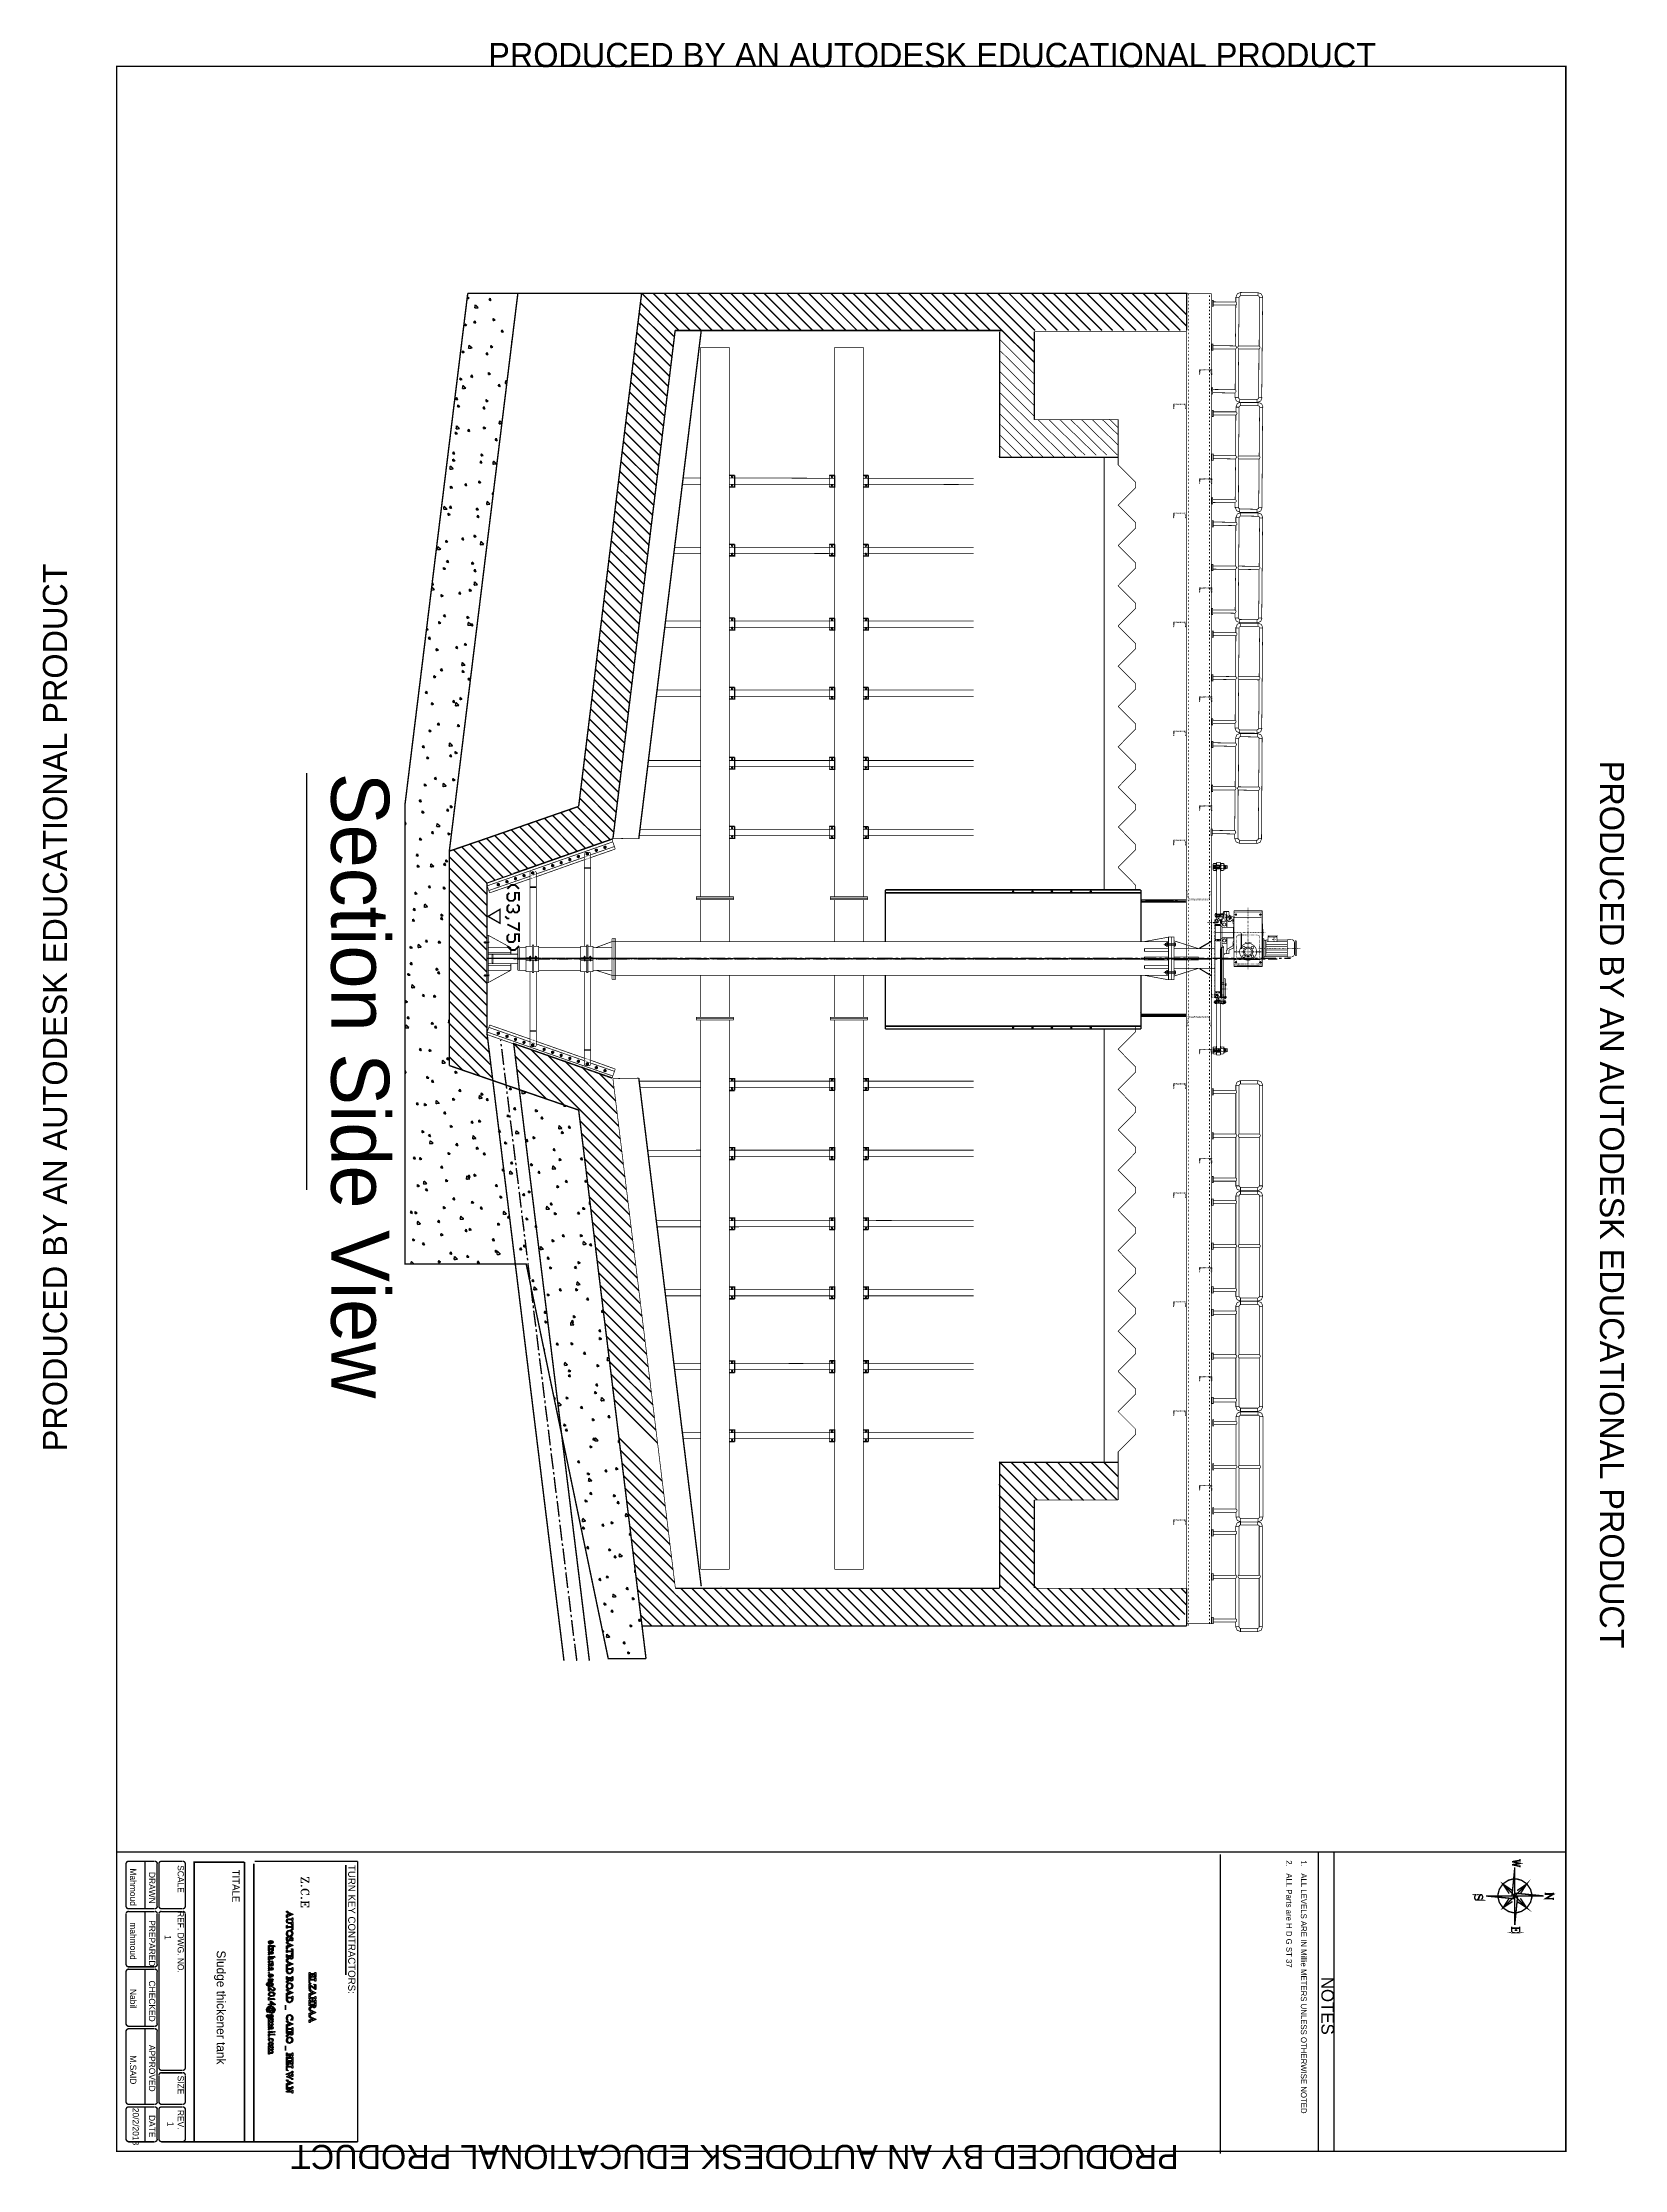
# Model space of a CAD drawing. Extents: x 0.2 to 11.5, y 0.7 to 15.9.
import ezdxf

# ---------------------------------------------------------------- set-up
doc = ezdxf.new("R2010")
doc.units = 0
doc.layers.get('0').update_dxf_attribs({"linetype": 'CONTINUOUS'})

msp = doc.modelspace()

# ---------------------------------------------------------------- texts
at = {"color": 0}
msp.add_text('PRODUCED BY AN AUTODESK EDUCATIONAL PRODUCT', height=0.173333, dxfattribs=at).set_placement((3.37056, 15.6894))
for s, height, rotation, p in [('PRODUCED BY AN AUTODESK EDUCATIONAL PRODUCT', 0.173333, 90, (0.35889, 5.79111)), ('PRODUCED BY AN AUTODESK EDUCATIONAL PRODUCT', 0.173333, 270, (11.3206, 10.7294)), ('2.   ALL Parts are H D G ST 37 ', 0.0416667, 270, (9.07722, 2.86611)), ('1.   ALL LEVELS ARE IN Millie METERS UNLESS OTHERWISE NOTED', 0.0416667, 270, (9.18222, 2.86611)), ('Sludge thickener tank ', 0.0633333, 270, (1.42889, 2.22111)), ('PRODUCED BY AN AUTODESK EDUCATIONAL PRODUCT', 0.173333, 180, (8.30889, 0.83111))]:
    msp.add_text(s, height=height, rotation=rotation, dxfattribs=at).set_placement(p)
at = {"color": 3}
msp.add_text('Section Side View', height=0.415, rotation=270, dxfattribs=at).set_placement((2.24722, 10.6428))
at = {"color": 140}
for s, height, p in [('Mahmoud ', 0.045, (0.80889, 2.80778)), ('DRAWN ', 0.045, (0.94389, 2.78278)), ('SCALE', 0.045, (1.14889, 2.83111)), ('TITALE', 0.051667, (1.54056, 2.79944)), ('TURN KEY CONTRACTORS:', 0.0516667, (2.36889, 2.83278)), ('REF. DWG. NO.', 0.045, (1.14889, 2.50278)), ('mahmoud ', 0.045, (0.80889, 2.42278)), ('PREPARED', 0.045, (0.94389, 2.43778)), ('1', 0.045, (1.05722, 2.33111)), ('CHECKED', 0.045, (0.94389, 2.00611)), ('NOTES', 0.09, (9.32889, 2.03278)), ('Nabil ', 0.045, (0.80889, 1.94611)), ('APPROVED', 0.045, (0.94389, 1.54611)), ('M.SAID', 0.045, (0.80889, 1.47111)), ('SIZE', 0.045, (1.14889, 1.32611)), ('20/2/2018', 0.045, (0.82722, 1.09611)), ('REV.', 0.045, (1.14889, 1.08111)), ('DATE', 0.045, (0.94389, 1.04444)), ('1', 0.045, (1.07556, 0.99611))]:
    msp.add_text(s, height=height, rotation=270, dxfattribs=at).set_placement(p)

# ---------------------------------------------------------------- linework, layer by layer
at = {"color": 230, "const_width": 0.01}
for points in [[(11.0772, 0.78445), (11.0772, 15.6944), (0.71224, 15.6944), (0.71224, 0.78445), (11.0772, 0.78445)], [(2.43722, 2.85781), (2.01221, 2.85781), (2.43722, 2.85781), (1.69889, 2.85781), (2.43722, 2.85781), (1.69889, 2.85781), (2.43722, 2.85781), (1.69889, 2.85781), (2.43722, 2.85781)], [(2.43722, 0.85276), (2.43722, 2.85781), (2.43722, 0.85276), (2.43722, 2.85781), (2.43722, 0.85276)]]:
    msp.add_lwpolyline(points, close=True, dxfattribs=at)
at = {"color": 4}
for points, const_width in [([(3.2239, 14.0711), (2.77556, 10.4194)], 0.01), ([(3.2239, 14.0711), (3.58225, 14.0711), (3.09224, 10.0828)], 0.01), ([(3.21892, 14.0328), (3.23557, 14.0361)], 0.01), ([(3.22054, 14.0478), (3.23557, 14.0361)], 0.01), ([(3.27724, 13.9894), (3.27387, 13.9661)], 0.01), ([(3.27724, 13.9894), (3.29889, 13.9694)], 0.01), ([(3.3839, 14.0378), (3.37554, 14.0244)], 0.01), ([(3.37554, 14.0244), (3.39057, 14.0194)], 0.01), ([(3.3839, 14.0378), (3.39057, 14.0194)], 0.01), ([(3.42057, 14.0711), (3.42057, 14.0694)], 0.01), ([(3.42057, 14.0694), (3.42219, 14.0711)], 0.01), ([(8.71724, 14.0094), (8.55724, 14.0111)], 0.005), ([(8.71718, 13.9875), (8.71821, 13.9881), (8.7239, 13.9974), (8.7239, 13.9985), (8.7239, 14.0013), (8.71838, 14.009), (8.71733, 14.0096)], 0.005), ([(8.71724, 14.0094), (8.71724, 14.0461)], 0.005), ([(8.74056, 14.0428), (8.71724, 14.0428)], 0.005), ([(8.75293, 14.0778), (8.75065, 14.0779), (8.72999, 14.0699), (8.72835, 14.0682), (8.72678, 14.0667), (8.71881, 14.046), (8.71892, 14.0436)], 0.005), ([(8.73719, 13.6961), (8.74056, 14.0444)], 0.005), ([(8.75315, 14.0544), (8.75119, 14.0544), (8.74576, 14.0517), (8.74522, 14.0511), (8.74474, 14.0506), (8.74224, 14.0439), (8.74224, 14.0431)], 0.005), ([(8.87722, 14.0761), (8.74892, 14.0778)], 0.005), ([(8.75222, 14.0544), (8.75222, 14.0778)], 0.005), ([(8.87554, 14.0544), (8.75222, 14.0544)], 0.005), ([(8.88553, 14.0429), (8.88558, 14.0436), (8.88319, 14.0504), (8.88265, 14.051), (8.88217, 14.0515), (8.8756, 14.0544), (8.87483, 14.0544)], 0.005), ([(8.90881, 14.0414), (8.90896, 14.0438), (8.90142, 14.0646), (8.89979, 14.0663), (8.89822, 14.0679), (8.87771, 14.0762), (8.87537, 14.0761)], 0.005), ([(8.87554, 14.0544), (8.87554, 14.0761)], 0.005), ([(8.8839, 13.6944), (8.88558, 14.0428)], 0.005), ([(8.88558, 14.0411), (8.9089, 14.0411)], 0.005), ([(8.90224, 13.3211), (8.9089, 14.0444)], 0.005), ([(3.20221, 13.8544), (3.20057, 13.8395)], 0.01), ([(3.20057, 13.8395), (3.21724, 13.8428)], 0.01), ([(3.20221, 13.8544), (3.21724, 13.8428)], 0.01), ([(3.27556, 13.8761), (3.26557, 13.8628)], 0.01), ([(3.26557, 13.8628), (3.28222, 13.8578)], 0.01), ([(3.27387, 13.9661), (3.30057, 13.9678)], 0.01), ([(3.27556, 13.8761), (3.28222, 13.8578)], 0.01), ([(3.40554, 13.8928), (3.40386, 13.8761)], 0.01), ([(3.40386, 13.8761), (3.42057, 13.8794)], 0.01), ([(3.40554, 13.8928), (3.42057, 13.8794)], 0.01), ([(8.71724, 13.9878), (8.55724, 13.9878)], 0.005), ([(8.71386, 13.6961), (8.71724, 13.9878)], 0.005), ([(3.23389, 13.7011), (3.22889, 13.6778)], 0.01), ([(3.23221, 13.7011), (3.25553, 13.6811)], 0.01), ([(3.38889, 13.6994), (3.38721, 13.6828)], 0.01), ([(3.38721, 13.6828), (3.40386, 13.6861)], 0.01), ([(3.38889, 13.6994), (3.40386, 13.6861)], 0.01), ([(3.47054, 13.8111), (3.46224, 13.7978)], 0.01), ([(3.46224, 13.7978), (3.47889, 13.7928)], 0.01), ([(3.47054, 13.8111), (3.47889, 13.7928)], 0.01), ([(3.54058, 13.7378), (3.53722, 13.7128)], 0.01), ([(3.53722, 13.7128), (3.5389, 13.7128)], 0.01), ([(3.54058, 13.7378), (3.54058, 13.7361)], 0.01), ([(8.71386, 13.6961), (8.55388, 13.6977)], 0.005), ([(8.7155, 13.6742), (8.71653, 13.6747), (8.72222, 13.684), (8.72222, 13.6852), (8.72228, 13.6864), (8.71674, 13.6957), (8.71571, 13.6962)], 0.005), ([(8.73725, 13.6963), (8.73628, 13.6959), (8.73058, 13.688), (8.73058, 13.6854), (8.73058, 13.6842), (8.73611, 13.6749), (8.73708, 13.6743)], 0.005), ([(8.8839, 13.6944), (8.73719, 13.6961)], 0.005), ([(8.88385, 13.6725), (8.88488, 13.6731), (8.89057, 13.6823), (8.89057, 13.6835), (8.89057, 13.6863), (8.88504, 13.6941), (8.884, 13.6946)], 0.005), ([(3.18554, 13.6611), (3.18386, 13.6461)], 0.01), ([(3.18386, 13.6461), (3.20057, 13.6495)], 0.01), ([(3.18554, 13.6611), (3.20057, 13.6495)], 0.01), ([(3.22889, 13.6778), (3.25553, 13.6811)], 0.01), ([(3.36219, 13.6495), (3.35389, 13.6361)], 0.01), ([(3.35389, 13.6361), (3.36888, 13.6311)], 0.01), ([(3.36219, 13.6495), (3.36888, 13.6311)], 0.01), ([(8.71386, 13.6744), (8.55388, 13.6744)], 0.005), ([(8.71224, 13.3828), (8.71386, 13.6744)], 0.005), ([(8.73389, 13.3261), (8.73719, 13.6728)], 0.005), ([(8.88222, 13.6728), (8.73719, 13.6728)], 0.005), ([(8.88053, 13.3244), (8.88222, 13.6728)], 0.005), ([(3.16889, 13.4678), (3.16721, 13.4528)], 0.01), ([(3.16721, 13.4528), (3.18386, 13.4544)], 0.01), ([(3.16889, 13.4678), (3.18386, 13.4544)], 0.01), ([(3.18892, 13.4128), (3.18554, 13.3894)], 0.01), ([(3.18554, 13.3894), (3.21056, 13.3928)], 0.01), ([(3.18892, 13.4144), (3.21056, 13.3928)], 0.01), ([(3.2539, 13.4894), (3.24388, 13.4761)], 0.01), ([(3.24388, 13.4761), (3.26058, 13.4695)], 0.01), ([(3.2539, 13.4894), (3.26058, 13.4695)], 0.01), ([(3.37224, 13.5061), (3.37056, 13.4894)], 0.01), ([(3.37056, 13.4894), (3.38721, 13.4928)], 0.01), ([(3.37224, 13.5061), (3.38721, 13.4928)], 0.01), ([(3.44889, 13.4228), (3.44054, 13.4094)], 0.01), ([(3.44054, 13.4094), (3.45725, 13.4045)], 0.01), ([(3.44889, 13.4228), (3.45725, 13.4045)], 0.01), ([(3.49556, 13.4494), (3.49224, 13.4244)], 0.01), ([(3.49224, 13.4244), (3.50222, 13.4261)], 0.01), ([(3.49556, 13.4494), (3.50553, 13.4411)], 0.01), ([(8.45557, 13.5261), (8.45557, 13.5228)], 0.005), ([(8.45557, 13.5194), (8.45557, 13.5161)], 0.005), ([(8.45557, 13.5144), (8.45557, 13.5111)], 0.005), ([(8.45557, 13.5078), (8.45557, 13.5044)], 0.005), ([(8.45557, 13.5011), (8.45557, 13.4978)], 0.005), ([(8.45557, 13.4945), (8.45557, 13.4911)], 0.005), ([(8.45557, 13.4911), (8.45725, 13.4911)], 0.005), ([(8.45725, 13.4911), (8.45888, 13.4928)], 0.005), ([(8.46224, 13.5261), (8.45888, 13.5261)], 0.005), ([(8.46056, 13.4995), (8.45888, 13.4961)], 0.005), ([(8.46224, 13.5194), (8.46224, 13.5178), (8.46056, 13.5144)], 0.005), ([(8.46056, 13.5111), (8.46056, 13.5078)], 0.005), ([(8.46056, 13.5044), (8.46056, 13.5011)], 0.005), ([(8.46724, 13.5228), (8.46386, 13.5211)], 0.005), ([(8.46892, 13.5261), (8.46556, 13.5261)], 0.005), ([(8.47054, 13.5228), (8.46724, 13.5228)], 0.005), ([(8.47553, 13.5261), (8.47222, 13.5261)], 0.005), ([(8.47721, 13.5228), (8.4739, 13.5228)], 0.005), ([(8.48221, 13.5261), (8.47889, 13.5261)], 0.005), ([(8.48221, 13.5228), (8.48058, 13.5228)], 0.005), ([(8.48887, 13.5261), (8.48557, 13.5261)], 0.005), ([(8.48887, 13.5228), (8.48557, 13.5228)], 0.005), ([(8.49388, 13.5261), (8.49056, 13.5261)], 0.005), ([(8.49556, 13.5228), (8.49224, 13.5228)], 0.005), ([(8.50054, 13.5261), (8.49724, 13.5261)], 0.005), ([(8.50222, 13.5228), (8.49892, 13.5228)], 0.005), ([(8.50722, 13.5261), (8.5039, 13.5261)], 0.005), ([(8.5089, 13.5228), (8.50553, 13.5228)], 0.005), ([(8.51389, 13.5261), (8.51058, 13.5261)], 0.005), ([(8.51557, 13.5228), (8.51221, 13.5228)], 0.005), ([(8.52056, 13.5261), (8.51719, 13.5261)], 0.005), ([(8.52056, 13.5228), (8.51888, 13.5228)], 0.005), ([(8.52724, 13.5261), (8.52387, 13.5261)], 0.005), ([(8.52724, 13.5228), (8.52387, 13.5228)], 0.005), ([(8.53222, 13.5261), (8.52886, 13.5261)], 0.005), ([(8.5339, 13.5228), (8.53054, 13.5228)], 0.005), ([(8.53554, 13.5211), (8.5339, 13.5228)], 0.005), ([(8.5389, 13.5261), (8.53554, 13.5261)], 0.005), ([(8.5389, 13.5178), (8.53722, 13.5194)], 0.005), ([(8.54221, 13.5228), (8.5389, 13.5228)], 0.005), ([(8.5389, 13.5178), (8.5389, 13.5144)], 0.005), ([(8.5389, 13.5111), (8.54058, 13.5078)], 0.005), ([(8.54058, 13.5044), (8.54058, 13.5011)], 0.005), ([(8.54058, 13.4995), (8.54058, 13.4961)], 0.005), ([(8.54058, 13.4945), (8.54221, 13.4928), (8.54221, 13.4911)], 0.005), ([(8.54557, 13.5261), (8.54221, 13.5261)], 0.005), ([(8.54557, 13.4911), (8.54389, 13.4911)], 0.005), ([(8.54557, 13.5261), (8.54557, 13.5228)], 0.005), ([(8.54557, 13.5194), (8.54557, 13.5161)], 0.005), ([(8.54557, 13.5144), (8.54557, 13.5111)], 0.005), ([(8.54557, 13.5078), (8.54557, 13.5044)], 0.005), ([(8.54557, 13.5011), (8.54557, 13.4978)], 0.005), ([(8.54557, 13.4945), (8.54557, 13.4911)], 0.005), ([(8.71224, 13.3828), (8.55225, 13.3844)], 0.005), ([(8.71218, 13.3608), (8.71322, 13.3614), (8.71892, 13.3707), (8.71892, 13.3718), (8.71892, 13.3746), (8.71337, 13.3824), (8.71235, 13.3829)], 0.005), ([(3.14556, 13.3278), (3.13558, 13.3145)], 0.01), ([(3.13558, 13.3145), (3.15224, 13.3095)], 0.01), ([(3.14556, 13.3278), (3.15224, 13.3095)], 0.01), ([(3.15224, 13.2745), (3.15056, 13.2578)], 0.01), ([(3.15056, 13.2578), (3.16721, 13.2611)], 0.01), ([(3.15224, 13.2745), (3.16721, 13.2611)], 0.01), ([(3.34056, 13.2628), (3.33225, 13.2495)], 0.01), ([(3.33225, 13.2495), (3.34722, 13.2428)], 0.01), ([(3.34056, 13.2628), (3.34722, 13.2428)], 0.01), ([(3.35389, 13.3128), (3.37056, 13.2994)], 0.01), ([(3.35389, 13.3128), (3.35389, 13.2961)], 0.01), ([(3.35389, 13.2961), (3.37056, 13.2994)], 0.01), ([(8.27056, 13.2811), (8.27056, 13.2778)], 0.005), ([(8.27225, 13.2811), (8.27056, 13.2811)], 0.005), ([(8.27056, 13.2745), (8.27056, 13.2711)], 0.005), ([(8.27056, 13.2678), (8.27056, 13.2644)], 0.005), ([(8.27056, 13.2611), (8.27056, 13.2594)], 0.005), ([(8.27056, 13.2561), (8.27056, 13.2528)], 0.005), ([(8.27056, 13.2495), (8.27056, 13.2461)], 0.005), ([(8.27056, 13.2461), (8.27225, 13.2461)], 0.005), ([(8.27225, 13.2461), (8.27387, 13.2461), (8.27556, 13.2478)], 0.005), ([(8.27724, 13.2811), (8.27556, 13.2811)], 0.005), ([(8.27724, 13.2661), (8.27556, 13.2628)], 0.005), ([(8.27556, 13.2594), (8.27556, 13.2561)], 0.005), ([(8.27556, 13.2528), (8.27556, 13.2495)], 0.005), ([(8.27724, 13.2728), (8.27724, 13.2711), (8.27724, 13.2694)], 0.005), ([(8.28222, 13.2761), (8.27886, 13.2761)], 0.005), ([(8.2839, 13.2811), (8.28054, 13.2811)], 0.005), ([(8.28554, 13.2761), (8.28222, 13.2761)], 0.005), ([(8.29058, 13.2811), (8.2889, 13.2811)], 0.005), ([(8.29221, 13.2761), (8.2889, 13.2761)], 0.005), ([(8.29719, 13.2811), (8.29389, 13.2811)], 0.005), ([(8.29889, 13.2761), (8.29557, 13.2761)], 0.005), ([(8.30388, 13.2811), (8.30057, 13.2811)], 0.005), ([(8.30556, 13.2761), (8.30225, 13.2761)], 0.005), ([(8.31054, 13.2811), (8.30724, 13.2811)], 0.005), ([(8.31054, 13.2761), (8.30724, 13.2761)], 0.005), ([(8.31554, 13.2811), (8.31392, 13.2811)], 0.005), ([(8.3189, 13.2761), (8.31554, 13.2761)], 0.005), ([(8.32221, 13.2811), (8.3189, 13.2811)], 0.005), ([(8.32389, 13.2761), (8.32053, 13.2761)], 0.005), ([(8.32889, 13.2811), (8.32721, 13.2811)], 0.005), ([(8.33057, 13.2761), (8.32721, 13.2761)], 0.005), ([(8.33556, 13.2811), (8.33225, 13.2811)], 0.005), ([(8.33724, 13.2761), (8.33388, 13.2761)], 0.005), ([(8.34224, 13.2811), (8.33886, 13.2811)], 0.005), ([(8.34392, 13.2761), (8.34056, 13.2761)], 0.005), ([(8.3489, 13.2811), (8.34554, 13.2811)], 0.005), ([(8.3489, 13.2761), (8.34554, 13.2761)], 0.005), ([(8.35053, 13.2761), (8.3489, 13.2761)], 0.005), ([(8.35389, 13.2811), (8.35221, 13.2811)], 0.005), ([(8.35389, 13.2711), (8.35389, 13.2745)], 0.005), ([(8.35389, 13.2711), (8.35558, 13.2694)], 0.005), ([(8.35558, 13.2661), (8.35558, 13.2628)], 0.005), ([(8.35558, 13.2594), (8.35558, 13.2561)], 0.005), ([(8.35558, 13.2528), (8.35558, 13.2495)], 0.005), ([(8.36057, 13.2811), (8.35721, 13.2811)], 0.005), ([(8.35721, 13.2478), (8.35721, 13.2461), (8.35889, 13.2461)], 0.005), ([(8.36057, 13.2461), (8.35889, 13.2461)], 0.005), ([(8.36057, 13.2811), (8.36057, 13.2778)], 0.005), ([(8.36057, 13.2745), (8.36057, 13.2711)], 0.005), ([(8.36057, 13.2678), (8.36057, 13.2644)], 0.005), ([(8.36057, 13.2611), (8.36057, 13.2594)], 0.005), ([(8.36057, 13.2561), (8.36057, 13.2528)], 0.005), ([(8.36057, 13.2495), (8.36057, 13.2461)], 0.005), ([(8.71224, 13.3594), (8.55057, 13.3611)], 0.005), ([(8.71229, 13.3275), (8.71218, 13.3252), (8.71978, 13.3044), (8.72136, 13.3027), (8.72299, 13.3011), (8.74343, 13.2928), (8.74571, 13.2928)], 0.005), ([(8.71224, 13.3227), (8.71224, 13.3594)], 0.005), ([(8.73389, 13.3261), (8.71224, 13.3278)], 0.005), ([(8.75293, 13.2928), (8.75065, 13.2929), (8.72999, 13.2848), (8.72835, 13.2832), (8.72678, 13.2816), (8.71881, 13.261), (8.71892, 13.2586)], 0.005), ([(8.71892, 13.2244), (8.71892, 13.2611)], 0.005), ([(8.74056, 13.2578), (8.71892, 13.2578)], 0.005), ([(8.73557, 13.3276), (8.73557, 13.3269), (8.73796, 13.3201), (8.73844, 13.3196), (8.73899, 13.319), (8.74451, 13.3161), (8.74631, 13.3161)], 0.005), ([(8.73557, 13.327), (8.73557, 13.3256), (8.73867, 13.3194), (8.74442, 13.3161), (8.74631, 13.3161)], 0.005), ([(8.73719, 12.9094), (8.74056, 13.2578)], 0.005), ([(8.87056, 13.2911), (8.74224, 13.2928)], 0.005), ([(8.75315, 13.2694), (8.75244, 13.2695), (8.74576, 13.2667), (8.74522, 13.2661), (8.74474, 13.2656), (8.74224, 13.2588), (8.74224, 13.2581)], 0.005), ([(8.86888, 13.3128), (8.74556, 13.3145)], 0.005), ([(8.74556, 13.3145), (8.74556, 13.2928)], 0.005), ([(8.8789, 13.2911), (8.75054, 13.2911)], 0.005), ([(8.75222, 13.2694), (8.75222, 13.2911)], 0.005), ([(8.87554, 13.2678), (8.75222, 13.2694)], 0.005), ([(8.86888, 13.3128), (8.86888, 13.2911)], 0.005), ([(8.86962, 13.3145), (8.87039, 13.3145), (8.87706, 13.3173), (8.87756, 13.3178), (8.8781, 13.3183), (8.88058, 13.3251), (8.88053, 13.3258)], 0.005), ([(8.86962, 13.3145), (8.87115, 13.3145), (8.87733, 13.3176), (8.88053, 13.3237), (8.88053, 13.3252)], 0.005), ([(8.86985, 13.2928), (8.87218, 13.2927), (8.89279, 13.3007), (8.89442, 13.3023), (8.89606, 13.3039), (8.90397, 13.3247), (8.90386, 13.3269)], 0.005), ([(8.87554, 13.2678), (8.87554, 13.2911)], 0.005), ([(8.88721, 13.2562), (8.88726, 13.257), (8.88488, 13.2638), (8.88433, 13.2643), (8.88385, 13.2649), (8.87722, 13.2678), (8.87646, 13.2678)], 0.005), ([(8.91049, 13.2564), (8.91064, 13.2587), (8.90306, 13.2796), (8.90142, 13.2812), (8.89985, 13.2829), (8.87935, 13.2912), (8.87701, 13.2911)], 0.005), ([(8.88053, 13.3261), (8.90224, 13.3261)], 0.005), ([(8.8839, 12.9094), (8.88721, 13.2561)], 0.005), ([(8.88721, 13.2561), (8.9089, 13.2561)], 0.005), ([(8.90386, 12.5361), (8.9089, 13.2594)], 0.005), ([(3.13558, 13.0811), (3.1339, 13.0645)], 0.01), ([(3.13558, 13.0811), (3.15056, 13.0678)], 0.01), ([(3.14387, 13.1261), (3.14057, 13.1011)], 0.01), ([(3.14057, 13.1011), (3.16558, 13.1044)], 0.01), ([(3.14387, 13.1261), (3.16558, 13.1044)], 0.01), ([(3.23221, 13.1011), (3.22222, 13.0878)], 0.01), ([(3.22222, 13.0878), (3.23888, 13.0828)], 0.01), ([(3.23221, 13.1011), (3.23888, 13.0828)], 0.01), ([(3.33724, 13.1178), (3.33556, 13.1028)], 0.01), ([(3.33556, 13.1028), (3.35389, 13.1061)], 0.01), ([(3.33724, 13.1178), (3.35389, 13.1061)], 0.01), ([(3.45221, 13.1611), (3.44721, 13.1378)], 0.01), ([(3.44721, 13.1378), (3.46724, 13.1394)], 0.01), ([(3.45057, 13.1611), (3.46892, 13.1444)], 0.01), ([(8.71892, 13.2244), (8.55724, 13.2244)], 0.005), ([(8.71724, 13.2011), (8.55724, 13.2028)], 0.005), ([(8.71556, 12.9111), (8.71724, 13.2011)], 0.005), ([(8.71886, 13.2025), (8.71989, 13.2031), (8.72553, 13.2109), (8.72553, 13.2135), (8.72558, 13.2147), (8.72006, 13.2241), (8.71903, 13.2246)], 0.005), ([(3.12392, 12.9395), (3.11388, 12.9261)], 0.01), ([(3.11388, 12.9261), (3.13053, 12.9211)], 0.01), ([(3.12392, 12.9395), (3.13053, 12.9211)], 0.01), ([(3.1339, 13.0645), (3.15056, 13.0678)], 0.01), ([(3.32053, 12.9244), (3.3189, 12.9094)], 0.01), ([(3.32053, 12.9244), (3.33556, 12.9111)], 0.01), ([(3.42725, 13.0361), (3.41889, 13.0228)], 0.01), ([(3.41889, 13.0228), (3.43554, 13.0161)], 0.01), ([(3.42725, 13.0361), (3.43554, 13.0161)], 0.01), ([(3.0989, 12.8378), (3.09554, 12.8128)], 0.01), ([(3.09554, 12.8128), (3.12056, 12.8161)], 0.01), ([(3.0989, 12.8378), (3.12056, 12.8161)], 0.01), ([(3.11724, 12.8878), (3.1339, 12.8745)], 0.01), ([(3.11724, 12.8878), (3.11724, 12.8711)], 0.01), ([(3.11724, 12.8711), (3.1339, 12.8745)], 0.01), ([(3.3189, 12.8745), (3.31054, 12.8611)], 0.01), ([(3.31054, 12.8611), (3.32557, 12.8561)], 0.01), ([(3.3189, 12.9094), (3.33556, 12.9111)], 0.01), ([(3.3189, 12.8745), (3.32557, 12.8561)], 0.01), ([(3.40224, 12.8494), (3.42887, 12.8528)], 0.01), ([(3.40722, 12.8728), (3.40386, 12.8494)], 0.01), ([(3.40722, 12.8728), (3.42887, 12.8528)], 0.01), ([(8.71556, 12.9111), (8.55556, 12.9111)], 0.005), ([(8.71556, 12.8878), (8.55556, 12.8894)], 0.005), ([(8.71224, 12.5978), (8.71556, 12.8878)], 0.005), ([(8.7155, 12.8892), (8.71653, 12.8898), (8.72222, 12.899), (8.72222, 12.9002), (8.72228, 12.9014), (8.71674, 12.9107), (8.71571, 12.9112)], 0.005), ([(8.73893, 12.9113), (8.73796, 12.9109), (8.73226, 12.9016), (8.73221, 12.9004), (8.73221, 12.8976), (8.73779, 12.8899), (8.73876, 12.8893)], 0.005), ([(8.73557, 12.5394), (8.73719, 12.8878)], 0.005), ([(8.8839, 12.9094), (8.73719, 12.9094)], 0.005), ([(8.8839, 12.8861), (8.73719, 12.8878)], 0.005), ([(8.88053, 12.5394), (8.8839, 12.8861)], 0.005), ([(8.88385, 12.8875), (8.88488, 12.8881), (8.89057, 12.8973), (8.89057, 12.8985), (8.89057, 12.9013), (8.88504, 12.9091), (8.884, 12.9096)], 0.005), ([(3.10053, 12.6944), (3.0989, 12.6778)], 0.01), ([(3.0989, 12.6778), (3.11724, 12.6811)], 0.01), ([(3.10053, 12.6944), (3.11724, 12.6811)], 0.01), ([(3.21056, 12.7128), (3.20221, 12.6994)], 0.01), ([(3.20221, 12.6994), (3.21724, 12.6944)], 0.01), ([(3.21056, 12.7128), (3.21724, 12.6944)], 0.01), ([(3.30387, 12.7311), (3.30225, 12.7145)], 0.01), ([(3.30225, 12.7145), (3.3189, 12.7178)], 0.01), ([(3.30387, 12.7311), (3.3189, 12.7178)], 0.01), ([(3.40554, 12.6478), (3.39725, 12.6344)], 0.01), ([(3.39725, 12.6344), (3.40554, 12.6311)], 0.01), ([(3.40554, 12.6478), (3.40722, 12.6444)], 0.01), ([(8.45557, 12.7461), (8.45557, 12.7428)], 0.005), ([(8.45557, 12.7411), (8.45557, 12.7378)], 0.005), ([(8.45557, 12.7344), (8.45557, 12.7311)], 0.005), ([(8.45557, 12.7278), (8.45557, 12.7244)], 0.005), ([(8.45557, 12.7211), (8.45557, 12.7178)], 0.005), ([(8.45557, 12.7161), (8.45557, 12.7128)], 0.005), ([(8.45557, 12.7111), (8.45725, 12.7111)], 0.005), ([(8.45725, 12.7111), (8.45888, 12.7128), (8.45888, 12.7145)], 0.005), ([(8.46224, 12.7461), (8.45888, 12.7461)], 0.005), ([(8.46056, 12.7195), (8.45888, 12.7161)], 0.005), ([(8.46224, 12.7394), (8.46224, 12.7378), (8.46056, 12.7344)], 0.005), ([(8.46056, 12.7311), (8.46056, 12.7278)], 0.005), ([(8.46056, 12.7261), (8.46056, 12.7228)], 0.005), ([(8.46724, 12.7428), (8.46386, 12.7411)], 0.005), ([(8.46892, 12.7461), (8.46556, 12.7461)], 0.005), ([(8.47054, 12.7428), (8.46724, 12.7428)], 0.005), ([(8.47553, 12.7461), (8.47222, 12.7461)], 0.005), ([(8.47721, 12.7428), (8.4739, 12.7428)], 0.005), ([(8.48221, 12.7461), (8.47889, 12.7461)], 0.005), ([(8.48221, 12.7428), (8.48058, 12.7428)], 0.005), ([(8.48887, 12.7461), (8.48557, 12.7461)], 0.005), ([(8.48887, 12.7428), (8.48557, 12.7428)], 0.005), ([(8.49388, 12.7461), (8.49056, 12.7461)], 0.005), ([(8.49556, 12.7428), (8.49224, 12.7428)], 0.005), ([(8.50054, 12.7461), (8.49724, 12.7461)], 0.005), ([(8.50222, 12.7428), (8.49892, 12.7428)], 0.005), ([(8.50722, 12.7461), (8.5039, 12.7461)], 0.005), ([(8.5089, 12.7428), (8.50553, 12.7428)], 0.005), ([(8.51389, 12.7461), (8.51058, 12.7461)], 0.005), ([(8.51557, 12.7428), (8.51221, 12.7428)], 0.005), ([(8.52056, 12.7461), (8.51719, 12.7461)], 0.005), ([(8.52056, 12.7428), (8.51888, 12.7428)], 0.005), ([(8.52724, 12.7461), (8.52387, 12.7461)], 0.005), ([(8.52724, 12.7428), (8.52387, 12.7428)], 0.005), ([(8.53222, 12.7461), (8.52886, 12.7461)], 0.005), ([(8.5339, 12.7428), (8.53054, 12.7428)], 0.005), ([(8.53554, 12.7428), (8.5339, 12.7428)], 0.005), ([(8.5389, 12.7461), (8.53554, 12.7461)], 0.005), ([(8.5389, 12.7378), (8.53722, 12.7411)], 0.005), ([(8.5389, 12.7378), (8.5389, 12.7344)], 0.005), ([(8.5389, 12.7311), (8.54058, 12.7278)], 0.005), ([(8.54058, 12.7261), (8.54058, 12.7228)], 0.005), ([(8.54058, 12.7195), (8.54058, 12.7161)], 0.005), ([(8.54058, 12.7145), (8.54221, 12.7128)], 0.005), ([(8.54557, 12.7461), (8.54221, 12.7461)], 0.005), ([(8.54557, 12.7111), (8.54389, 12.7111)], 0.005), ([(8.54557, 12.7461), (8.54557, 12.7428)], 0.005), ([(8.54557, 12.7411), (8.54557, 12.7378)], 0.005), ([(8.54557, 12.7344), (8.54557, 12.7311)], 0.005), ([(8.54557, 12.7278), (8.54557, 12.7244)], 0.005), ([(8.54557, 12.7211), (8.54557, 12.7178)], 0.005), ([(8.54557, 12.7161), (8.54557, 12.7128)], 0.005), ([(3.05387, 12.5494), (3.05057, 12.5261)], 0.01), ([(3.05057, 12.5261), (3.07721, 12.5278)], 0.01), ([(3.05387, 12.5494), (3.07557, 12.5295)], 0.01), ([(3.08388, 12.5011), (3.08225, 12.4844)], 0.01), ([(3.08225, 12.4844), (3.0989, 12.4878)], 0.01), ([(3.08388, 12.5011), (3.0989, 12.4878)], 0.01), ([(3.10221, 12.5528), (3.09224, 12.5394)], 0.01), ([(3.09224, 12.5394), (3.10889, 12.5328)], 0.01), ([(3.10221, 12.5528), (3.10889, 12.5328)], 0.01), ([(3.28722, 12.5378), (3.28554, 12.5211)], 0.01), ([(3.28554, 12.5211), (3.30225, 12.5245)], 0.01), ([(3.28722, 12.5378), (3.30225, 12.5245)], 0.01), ([(3.29719, 12.4861), (3.2889, 12.4728)], 0.01), ([(3.2889, 12.4728), (3.30556, 12.4678)], 0.01), ([(3.29719, 12.4861), (3.30556, 12.4678)], 0.01), ([(3.36219, 12.5844), (3.35889, 12.5611)], 0.01), ([(3.35889, 12.5611), (3.3839, 12.5645)], 0.01), ([(3.36219, 12.5861), (3.3839, 12.5645)], 0.01), ([(8.27056, 12.5011), (8.27056, 12.4978)], 0.005), ([(8.27225, 12.5011), (8.27056, 12.5011)], 0.005), ([(8.27056, 12.4945), (8.27056, 12.4911)], 0.005), ([(8.27056, 12.4878), (8.27056, 12.4861)], 0.005), ([(8.27056, 12.4828), (8.27056, 12.4794)], 0.005), ([(8.27056, 12.4761), (8.27056, 12.4728)], 0.005), ([(8.27724, 12.5011), (8.27556, 12.5011)], 0.005), ([(8.27724, 12.4861), (8.27556, 12.4828)], 0.005), ([(8.27556, 12.4794), (8.27556, 12.4761)], 0.005), ([(8.27556, 12.4728), (8.27556, 12.4711)], 0.005), ([(8.27724, 12.4894), (8.27724, 12.4928), (8.27724, 12.4928)], 0.005), ([(8.28222, 12.4978), (8.27886, 12.4961)], 0.005), ([(8.2839, 12.5011), (8.28054, 12.5011)], 0.005), ([(8.28554, 12.4978), (8.28222, 12.4978)], 0.005), ([(8.29058, 12.5011), (8.2889, 12.5011)], 0.005), ([(8.29221, 12.4978), (8.2889, 12.4978)], 0.005), ([(8.29719, 12.5011), (8.29389, 12.5011)], 0.005), ([(8.29889, 12.4978), (8.29557, 12.4978)], 0.005), ([(8.30388, 12.5011), (8.30057, 12.5011)], 0.005), ([(8.30556, 12.4978), (8.30225, 12.4978)], 0.005), ([(8.31054, 12.5011), (8.30724, 12.5011)], 0.005), ([(8.31054, 12.4978), (8.30724, 12.4978)], 0.005), ([(8.31554, 12.5011), (8.31392, 12.5011)], 0.005), ([(8.3189, 12.4978), (8.31554, 12.4978)], 0.005), ([(8.32221, 12.5011), (8.3189, 12.5011)], 0.005), ([(8.32389, 12.4978), (8.32053, 12.4978)], 0.005), ([(8.32889, 12.5011), (8.32721, 12.5011)], 0.005), ([(8.33057, 12.4978), (8.32721, 12.4978)], 0.005), ([(8.33556, 12.5011), (8.33225, 12.5011)], 0.005), ([(8.33724, 12.4978), (8.33388, 12.4978)], 0.005), ([(8.34224, 12.5011), (8.33886, 12.5011)], 0.005), ([(8.34392, 12.4978), (8.34056, 12.4978)], 0.005), ([(8.3489, 12.5011), (8.34554, 12.5011)], 0.005), ([(8.3489, 12.4978), (8.34554, 12.4978)], 0.005), ([(8.35053, 12.4961), (8.3489, 12.4978)], 0.005), ([(8.35389, 12.5011), (8.35221, 12.5011)], 0.005), ([(8.35389, 12.4928), (8.35389, 12.4945)], 0.005), ([(8.35389, 12.4928), (8.35558, 12.4894)], 0.005), ([(8.35558, 12.4861), (8.35558, 12.4828)], 0.005), ([(8.35558, 12.4794), (8.35558, 12.4761)], 0.005), ([(8.35558, 12.4728), (8.35558, 12.4711)], 0.005), ([(8.36057, 12.5011), (8.35721, 12.5011)], 0.005), ([(8.36057, 12.5011), (8.36057, 12.4978)], 0.005), ([(8.36057, 12.4945), (8.36057, 12.4911)], 0.005), ([(8.36057, 12.4878), (8.36057, 12.4861)], 0.005), ([(8.36057, 12.4828), (8.36057, 12.4794)], 0.005), ([(8.36057, 12.4761), (8.36057, 12.4728)], 0.005), ([(8.71224, 12.5978), (8.55225, 12.5978)], 0.005), ([(8.71224, 12.5744), (8.55225, 12.5761)], 0.005), ([(8.71224, 12.5378), (8.71224, 12.5744)], 0.005), ([(8.73557, 12.5411), (8.71224, 12.5411)], 0.005), ([(8.71397, 12.5425), (8.71382, 12.5402), (8.7214, 12.5194), (8.72299, 12.5177), (8.72461, 12.5161), (8.74511, 12.5078), (8.7474, 12.5078)], 0.005), ([(8.71386, 12.5758), (8.7149, 12.5764), (8.72054, 12.5842), (8.72054, 12.5869), (8.7206, 12.5881), (8.71506, 12.5974), (8.71403, 12.5979)], 0.005), ([(8.71724, 12.4345), (8.71724, 12.4711)], 0.005), ([(8.75293, 12.5028), (8.75065, 12.5029), (8.72999, 12.4948), (8.72835, 12.4932), (8.72678, 12.4916), (8.71881, 12.471), (8.71892, 12.4686)], 0.005), ([(8.73557, 12.5426), (8.73557, 12.5419), (8.73796, 12.5351), (8.73844, 12.5346), (8.73899, 12.534), (8.74561, 12.5311), (8.74631, 12.5311)], 0.005), ([(8.73557, 12.5404), (8.73557, 12.5389), (8.73867, 12.5327), (8.74485, 12.5295), (8.74631, 12.5295)], 0.005), ([(8.75315, 12.4794), (8.75244, 12.4795), (8.74576, 12.4767), (8.74522, 12.4761), (8.74474, 12.4756), (8.74224, 12.4689), (8.74224, 12.4681)], 0.005), ([(8.87224, 12.5044), (8.74388, 12.5061)], 0.005), ([(8.86888, 12.5278), (8.74556, 12.5295)], 0.005), ([(8.74556, 12.5295), (8.74556, 12.5061)], 0.005), ([(8.87722, 12.5011), (8.74892, 12.5011)], 0.005), ([(8.75222, 12.4794), (8.75222, 12.5011)], 0.005), ([(8.87554, 12.4778), (8.75222, 12.4794)], 0.005), ([(8.86888, 12.5278), (8.86888, 12.5044)], 0.005), ([(8.86962, 12.5295), (8.87039, 12.5295), (8.87706, 12.5322), (8.87756, 12.5328), (8.8781, 12.5333), (8.88058, 12.5401), (8.88053, 12.5408)], 0.005), ([(8.86985, 12.5061), (8.87218, 12.506), (8.89279, 12.5141), (8.89442, 12.5157), (8.89606, 12.5173), (8.90397, 12.538), (8.90386, 12.5403)], 0.005), ([(8.87131, 12.5295), (8.87283, 12.5295), (8.87901, 12.5326), (8.88222, 12.5387), (8.88222, 12.5402)], 0.005), ([(8.90881, 12.4664), (8.90896, 12.4688), (8.90142, 12.4895), (8.89979, 12.4912), (8.89822, 12.4928), (8.87771, 12.5012), (8.87537, 12.5011)], 0.005), ([(8.87554, 12.4778), (8.87554, 12.5011)], 0.005), ([(8.88721, 12.4663), (8.88726, 12.467), (8.88488, 12.4738), (8.88433, 12.4743), (8.88385, 12.4749), (8.87831, 12.4778), (8.87646, 12.4778)], 0.005), ([(8.88053, 12.5394), (8.90386, 12.5394)], 0.005), ([(3.18892, 12.3261), (3.18056, 12.3128)], 0.01), ([(3.18892, 12.3261), (3.19553, 12.3061)], 0.01), ([(3.27056, 12.3445), (3.26887, 12.3278)], 0.01), ([(3.26887, 12.3278), (3.28554, 12.3311)], 0.01), ([(3.27056, 12.3445), (3.28554, 12.3311)], 0.01), ([(8.27056, 12.4695), (8.27056, 12.4661)], 0.005), ([(8.27056, 12.4661), (8.27225, 12.4661)], 0.005), ([(8.27225, 12.4661), (8.27387, 12.4678), (8.27556, 12.4678)], 0.005), ([(8.35721, 12.4695), (8.35721, 12.4678), (8.35889, 12.4661)], 0.005), ([(8.36057, 12.4661), (8.35889, 12.4661)], 0.005), ([(8.36057, 12.4695), (8.36057, 12.4661)], 0.005), ([(8.71724, 12.4345), (8.55724, 12.4361)], 0.005), ([(8.71724, 12.4111), (8.55724, 12.4128)], 0.005), ([(8.71556, 12.1211), (8.71724, 12.4111)], 0.005), ([(8.74056, 12.4678), (8.71724, 12.4678)], 0.005), ([(8.71886, 12.4125), (8.71989, 12.4131), (8.72553, 12.4209), (8.72553, 12.4235), (8.72558, 12.4247), (8.72006, 12.434), (8.71903, 12.4346)], 0.005), ([(8.73719, 12.1211), (8.74056, 12.4678)], 0.005), ([(8.8839, 12.1195), (8.88721, 12.4661)], 0.005), ([(8.88721, 12.4661), (8.9089, 12.4661)], 0.005), ([(8.90224, 11.7461), (8.9089, 12.4695)], 0.005), ([(3.01058, 12.2611), (3.00553, 12.2378)], 0.01), ([(3.00553, 12.2378), (3.03222, 12.2411)], 0.01), ([(3.0089, 12.2611), (3.03222, 12.2411)], 0.01), ([(3.06722, 12.3061), (3.06554, 12.2911)], 0.01), ([(3.06554, 12.2911), (3.08225, 12.2944)], 0.01), ([(3.06722, 12.3061), (3.08225, 12.2944)], 0.01), ([(3.08057, 12.1644), (3.07053, 12.1511)], 0.01), ([(3.08057, 12.1644), (3.08724, 12.1461)], 0.01), ([(3.18056, 12.3128), (3.19553, 12.3061)], 0.01), ([(3.31722, 12.2978), (3.31392, 12.2728)], 0.01), ([(3.31392, 12.2728), (3.33886, 12.2761)], 0.01), ([(3.31722, 12.2978), (3.33886, 12.2761)], 0.01), ([(3.05057, 12.1128), (3.04889, 12.0978)], 0.01), ([(3.04889, 12.0978), (3.06554, 12.0994)], 0.01), ([(3.05057, 12.1128), (3.06554, 12.0994)], 0.01), ([(3.07053, 12.1511), (3.08724, 12.1461)], 0.01), ([(3.2539, 12.1511), (3.25222, 12.1344)], 0.01), ([(3.25222, 12.1344), (3.26887, 12.1378)], 0.01), ([(3.2539, 12.1511), (3.26887, 12.1378)], 0.01), ([(3.27556, 12.0994), (3.26719, 12.0861)], 0.01), ([(3.26719, 12.0861), (3.2839, 12.0794)], 0.01), ([(3.27556, 12.0994), (3.2839, 12.0794)], 0.01), ([(8.71556, 12.1211), (8.55388, 12.1211)], 0.005), ([(8.71556, 12.0978), (8.55388, 12.0994)], 0.005), ([(8.71224, 11.8078), (8.71556, 12.0978)], 0.005), ([(8.7155, 12.0992), (8.71653, 12.0997), (8.72222, 12.1091), (8.72222, 12.1102), (8.72228, 12.1114), (8.71674, 12.1207), (8.71571, 12.1212)], 0.005), ([(8.73893, 12.1214), (8.73796, 12.1208), (8.73226, 12.1116), (8.73221, 12.1104), (8.73221, 12.1076), (8.73779, 12.0999), (8.73876, 12.0993)], 0.005), ([(8.73389, 11.7495), (8.73719, 12.0978)], 0.005), ([(8.8839, 12.1195), (8.73719, 12.1211)], 0.005), ([(8.8839, 12.0961), (8.73719, 12.0978)], 0.005), ([(8.88053, 11.7495), (8.8839, 12.0961)], 0.005), ([(8.88385, 12.0975), (8.88488, 12.0981), (8.89057, 12.1074), (8.89057, 12.1085), (8.89057, 12.1113), (8.88504, 12.119), (8.884, 12.1196)], 0.005), ([(2.96386, 11.9494), (2.98719, 11.9528)], 0.01), ([(2.96556, 11.9728), (2.98719, 11.9528)], 0.01), ([(2.96892, 11.9878), (2.97889, 11.9844)], 0.01), ([(2.97222, 12.0028), (2.97054, 12.0011)], 0.01), ([(2.97222, 12.0028), (2.97889, 11.9844)], 0.01), ([(3.0339, 11.9194), (3.03222, 11.9028)], 0.01), ([(3.03222, 11.9028), (3.04889, 11.9061)], 0.01), ([(3.0339, 11.9194), (3.04889, 11.9061)], 0.01), ([(3.16721, 11.9378), (3.1589, 11.9244)], 0.01), ([(3.1589, 11.9244), (3.17389, 11.9194)], 0.01), ([(3.16721, 11.9378), (3.17389, 11.9194)], 0.01), ([(3.23557, 11.9578), (3.25222, 11.9444)], 0.01), ([(3.23557, 11.9578), (3.23557, 11.9411)], 0.01), ([(3.23557, 11.9411), (3.25222, 11.9444)], 0.01), ([(3.27225, 12.0094), (3.26887, 11.9844)], 0.01), ([(3.26887, 11.9844), (3.29389, 11.9878)], 0.01), ([(3.27225, 12.0094), (3.29389, 11.9878)], 0.01), ([(8.45557, 11.9678), (8.45557, 11.9645)], 0.005), ([(8.45557, 11.9611), (8.45557, 11.9578)], 0.005), ([(8.45557, 11.9544), (8.45557, 11.9511)], 0.005), ([(8.45557, 11.9477), (8.45557, 11.9444)], 0.005), ([(8.45557, 11.9428), (8.45557, 11.9395)], 0.005), ([(8.45557, 11.9361), (8.45557, 11.9328)], 0.005), ([(8.45557, 11.9328), (8.45725, 11.9328)], 0.005), ([(8.45725, 11.9328), (8.45888, 11.9328), (8.45888, 11.9345)], 0.005), ([(8.46224, 11.9678), (8.45888, 11.9678)], 0.005), ([(8.46056, 11.9395), (8.45888, 11.9361)], 0.005), ([(8.46224, 11.9594), (8.46224, 11.9578), (8.46056, 11.9544)], 0.005), ([(8.46056, 11.9528), (8.46056, 11.9494)], 0.005), ([(8.46056, 11.9461), (8.46056, 11.9428)], 0.005), ([(8.46724, 11.9628), (8.46386, 11.9628)], 0.005), ([(8.46892, 11.9678), (8.46556, 11.9678)], 0.005), ([(8.47054, 11.9628), (8.46724, 11.9628)], 0.005), ([(8.47553, 11.9678), (8.47222, 11.9678)], 0.005), ([(8.47721, 11.9628), (8.4739, 11.9628)], 0.005), ([(8.48221, 11.9678), (8.47889, 11.9678)], 0.005), ([(8.48221, 11.9628), (8.48058, 11.9628)], 0.005), ([(8.48887, 11.9678), (8.48557, 11.9678)], 0.005), ([(8.48887, 11.9628), (8.48557, 11.9628)], 0.005), ([(8.49388, 11.9678), (8.49056, 11.9678)], 0.005), ([(8.49556, 11.9628), (8.49224, 11.9628)], 0.005), ([(8.50054, 11.9678), (8.49724, 11.9678)], 0.005), ([(8.50222, 11.9628), (8.49892, 11.9628)], 0.005), ([(8.50722, 11.9678), (8.5039, 11.9678)], 0.005), ([(8.5089, 11.9628), (8.50553, 11.9628)], 0.005), ([(8.51389, 11.9678), (8.51058, 11.9678)], 0.005), ([(8.51557, 11.9628), (8.51221, 11.9628)], 0.005), ([(8.52056, 11.9678), (8.51719, 11.9678)], 0.005), ([(8.52056, 11.9628), (8.51888, 11.9628)], 0.005), ([(8.52724, 11.9678), (8.52387, 11.9678)], 0.005), ([(8.52724, 11.9628), (8.52387, 11.9628)], 0.005), ([(8.53222, 11.9678), (8.52886, 11.9678)], 0.005), ([(8.5339, 11.9628), (8.53054, 11.9628)], 0.005), ([(8.53554, 11.9628), (8.5339, 11.9628)], 0.005), ([(8.5389, 11.9678), (8.53554, 11.9678)], 0.005), ([(8.5389, 11.9578), (8.53722, 11.9611)], 0.005), ([(8.5389, 11.9578), (8.5389, 11.9544)], 0.005), ([(8.5389, 11.9528), (8.54058, 11.9494)], 0.005), ([(8.54058, 11.9461), (8.54058, 11.9428)], 0.005), ([(8.54058, 11.9395), (8.54058, 11.9361)], 0.005), ([(8.54058, 11.9345), (8.54221, 11.9328)], 0.005), ([(8.54557, 11.9678), (8.54221, 11.9678)], 0.005), ([(8.54557, 11.9328), (8.54389, 11.9328)], 0.005), ([(8.54557, 11.9678), (8.54557, 11.9645)], 0.005), ([(8.54557, 11.9611), (8.54557, 11.9578)], 0.005), ([(8.54557, 11.9544), (8.54557, 11.9511)], 0.005), ([(8.54557, 11.9477), (8.54557, 11.9444)], 0.005), ([(8.54557, 11.9428), (8.54557, 11.9395)], 0.005), ([(8.54557, 11.9361), (8.54557, 11.9328)], 0.005), ([(3.01557, 11.7261), (3.03222, 11.7128)], 0.01), ([(3.01557, 11.7261), (3.01557, 11.7094)], 0.01), ([(3.01557, 11.7094), (3.03222, 11.7128)], 0.01), ([(3.05886, 11.7761), (3.04889, 11.7628)], 0.01), ([(3.04889, 11.7628), (3.06554, 11.7578)], 0.01), ([(3.05886, 11.7761), (3.06554, 11.7578)], 0.01), ([(3.21892, 11.7628), (3.21724, 11.7478)], 0.01), ([(3.21724, 11.7478), (3.23557, 11.7511)], 0.01), ([(3.21892, 11.7628), (3.23557, 11.7511)], 0.01), ([(3.22889, 11.7211), (3.2239, 11.6977)], 0.01), ([(3.22721, 11.7211), (3.25054, 11.7011)], 0.01), ([(3.2539, 11.7111), (3.24556, 11.6977)], 0.01), ([(3.2539, 11.7111), (3.26221, 11.6928)], 0.01), ([(8.27056, 11.7211), (8.27056, 11.7178)], 0.005), ([(8.27225, 11.7211), (8.27056, 11.7211)], 0.005), ([(8.27056, 11.7145), (8.27056, 11.7128)], 0.005), ([(8.27056, 11.7094), (8.27056, 11.7061)], 0.005), ([(8.27724, 11.7211), (8.27556, 11.7211)], 0.005), ([(8.27724, 11.7145), (8.27724, 11.7128), (8.27724, 11.7094)], 0.005), ([(8.28222, 11.7178), (8.27886, 11.7161)], 0.005), ([(8.2839, 11.7211), (8.28054, 11.7211)], 0.005), ([(8.28554, 11.7178), (8.28222, 11.7178)], 0.005), ([(8.29058, 11.7211), (8.2889, 11.7211)], 0.005), ([(8.29221, 11.7178), (8.2889, 11.7178)], 0.005), ([(8.29719, 11.7211), (8.29389, 11.7211)], 0.005), ([(8.29889, 11.7178), (8.29557, 11.7178)], 0.005), ([(8.30388, 11.7211), (8.30057, 11.7211)], 0.005), ([(8.30556, 11.7178), (8.30225, 11.7178)], 0.005), ([(8.31054, 11.7211), (8.30724, 11.7211)], 0.005), ([(8.31054, 11.7178), (8.30724, 11.7178)], 0.005), ([(8.31554, 11.7211), (8.31392, 11.7211)], 0.005), ([(8.3189, 11.7178), (8.31554, 11.7178)], 0.005), ([(8.32221, 11.7211), (8.3189, 11.7211)], 0.005), ([(8.32389, 11.7178), (8.32053, 11.7178)], 0.005), ([(8.32889, 11.7211), (8.32721, 11.7211)], 0.005), ([(8.33057, 11.7178), (8.32721, 11.7178)], 0.005), ([(8.33556, 11.7211), (8.33225, 11.7211)], 0.005), ([(8.33724, 11.7178), (8.33388, 11.7178)], 0.005), ([(8.34224, 11.7211), (8.33886, 11.7211)], 0.005), ([(8.34392, 11.7178), (8.34056, 11.7178)], 0.005), ([(8.3489, 11.7211), (8.34554, 11.7211)], 0.005), ([(8.3489, 11.7178), (8.34554, 11.7178)], 0.005), ([(8.35053, 11.7161), (8.3489, 11.7178)], 0.005), ([(8.35389, 11.7211), (8.35221, 11.7211)], 0.005), ([(8.35389, 11.7128), (8.35389, 11.7161)], 0.005), ([(8.35389, 11.7128), (8.35558, 11.7094)], 0.005), ([(8.36057, 11.7211), (8.35721, 11.7211)], 0.005), ([(8.36057, 11.7211), (8.36057, 11.7178)], 0.005), ([(8.36057, 11.7145), (8.36057, 11.7128)], 0.005), ([(8.36057, 11.7094), (8.36057, 11.7061)], 0.005), ([(8.71224, 11.8078), (8.55225, 11.8078)], 0.005), ([(8.71224, 11.7844), (8.55225, 11.7861)], 0.005), ([(8.71229, 11.7525), (8.71218, 11.7502), (8.71978, 11.7294), (8.72136, 11.7277), (8.72299, 11.7261), (8.74343, 11.7177), (8.74571, 11.7178)], 0.005), ([(8.71218, 11.7859), (8.71322, 11.7864), (8.71892, 11.7957), (8.71892, 11.7968), (8.71892, 11.7996), (8.71337, 11.8074), (8.71235, 11.8079)], 0.005), ([(8.71224, 11.7478), (8.71224, 11.7844)], 0.005), ([(8.73389, 11.7511), (8.71224, 11.7511)], 0.005), ([(8.75293, 11.7144), (8.75065, 11.7145), (8.72999, 11.7065), (8.72835, 11.7049), (8.72678, 11.7033), (8.71881, 11.6826), (8.71892, 11.6803)], 0.005), ([(8.73557, 11.7527), (8.73557, 11.752), (8.73796, 11.7451), (8.73844, 11.7446), (8.73899, 11.744), (8.74561, 11.7412), (8.74631, 11.7411)], 0.005), ([(8.73557, 11.7504), (8.73557, 11.7489), (8.73867, 11.7427), (8.74485, 11.7395), (8.74631, 11.7394)], 0.005), ([(8.87056, 11.7161), (8.74224, 11.7161)], 0.005), ([(8.86888, 11.7378), (8.74556, 11.7394)], 0.005), ([(8.74556, 11.7394), (8.74556, 11.7161)], 0.005), ([(8.87722, 11.7128), (8.74892, 11.7128)], 0.005), ([(8.75222, 11.6911), (8.75222, 11.7128)], 0.005), ([(8.86888, 11.7378), (8.86888, 11.7161)], 0.005), ([(8.86962, 11.7394), (8.87164, 11.7394), (8.87706, 11.7422), (8.87756, 11.7428), (8.8781, 11.7433), (8.88058, 11.7501), (8.88053, 11.7508)], 0.005), ([(8.86962, 11.7394), (8.87158, 11.7394), (8.87733, 11.7426), (8.88053, 11.7487), (8.88053, 11.7502)], 0.005), ([(8.86985, 11.7162), (8.87218, 11.716), (8.89279, 11.7241), (8.89442, 11.7256), (8.89606, 11.7273), (8.90397, 11.748), (8.90386, 11.7503)], 0.005), ([(8.90881, 11.6781), (8.90896, 11.6804), (8.90142, 11.7012), (8.89979, 11.7028), (8.89822, 11.7045), (8.87771, 11.7129), (8.87537, 11.7128)], 0.005), ([(8.87554, 11.6895), (8.87554, 11.7128)], 0.005), ([(8.88053, 11.7495), (8.90224, 11.7495)], 0.005), ([(2.92887, 11.6628), (2.94222, 11.6644)], 0.01), ([(2.93056, 11.6761), (2.94222, 11.6644)], 0.01), ([(2.95057, 11.6161), (2.94054, 11.6028)], 0.01), ([(2.94054, 11.6028), (2.95725, 11.5961)], 0.01), ([(2.95057, 11.6161), (2.95725, 11.5961)], 0.01), ([(3.20221, 11.5694), (3.20057, 11.5545)], 0.01), ([(3.20057, 11.5545), (3.21724, 11.5578)], 0.01), ([(3.20221, 11.5694), (3.21724, 11.5578)], 0.01), ([(3.2239, 11.6977), (3.25054, 11.6994)], 0.01), ([(3.24556, 11.6977), (3.26221, 11.6928)], 0.01), ([(8.27056, 11.7028), (8.27056, 11.6994)], 0.005), ([(8.27056, 11.6961), (8.27056, 11.6928)], 0.005), ([(8.27056, 11.6895), (8.27056, 11.6878)], 0.005), ([(8.27056, 11.6861), (8.27225, 11.6861)], 0.005), ([(8.27225, 11.6861), (8.27387, 11.6878), (8.27556, 11.6878)], 0.005), ([(8.27724, 11.7061), (8.27556, 11.7028)], 0.005), ([(8.27556, 11.6994), (8.27556, 11.6977)], 0.005), ([(8.27556, 11.6944), (8.27556, 11.6911)], 0.005), ([(8.35558, 11.7061), (8.35558, 11.7028)], 0.005), ([(8.35558, 11.6994), (8.35558, 11.6977)], 0.005), ([(8.35558, 11.6944), (8.35558, 11.6911)], 0.005), ([(8.35721, 11.6895), (8.35721, 11.6878), (8.35889, 11.6878)], 0.005), ([(8.36057, 11.6861), (8.35889, 11.6861)], 0.005), ([(8.36057, 11.7028), (8.36057, 11.6994)], 0.005), ([(8.36057, 11.6961), (8.36057, 11.6928)], 0.005), ([(8.36057, 11.6895), (8.36057, 11.6878)], 0.005), ([(8.71724, 11.6461), (8.55724, 11.6461)], 0.005), ([(8.71724, 11.6228), (8.55724, 11.6245)], 0.005), ([(8.71556, 11.3311), (8.71724, 11.6228)], 0.005), ([(8.71724, 11.6461), (8.71724, 11.6828)], 0.005), ([(8.74056, 11.6778), (8.71724, 11.6795)], 0.005), ([(8.71886, 11.6242), (8.71989, 11.6247), (8.72553, 11.6325), (8.72553, 11.6351), (8.72558, 11.6363), (8.72006, 11.6457), (8.71903, 11.6463)], 0.005), ([(8.73719, 11.3311), (8.74056, 11.6795)], 0.005), ([(8.75315, 11.6911), (8.75119, 11.6911), (8.74576, 11.6883), (8.74522, 11.6878), (8.74474, 11.6873), (8.74224, 11.6806), (8.74224, 11.6798)], 0.005), ([(8.87554, 11.6895), (8.75222, 11.6911)], 0.005), ([(8.88721, 11.6779), (8.88726, 11.6787), (8.88488, 11.6854), (8.88433, 11.686), (8.88385, 11.6865), (8.87722, 11.6895), (8.87646, 11.6895)], 0.005), ([(8.8839, 11.3311), (8.88721, 11.6778)], 0.005), ([(8.88721, 11.6778), (8.9089, 11.6778)], 0.005), ([(8.90224, 10.9578), (8.9089, 11.6811)], 0.005), ([(2.99892, 11.5328), (2.99724, 11.5161)], 0.01), ([(2.99724, 11.5161), (3.01557, 11.5194)], 0.01), ([(2.99892, 11.5328), (3.01557, 11.5194)], 0.01), ([(3.14556, 11.5494), (3.13721, 11.5361)], 0.01), ([(3.13721, 11.5361), (3.15224, 11.5311)], 0.01), ([(3.14556, 11.5494), (3.15224, 11.5311)], 0.01), ([(3.18386, 11.4328), (3.18056, 11.4094)], 0.01), ([(3.18056, 11.4094), (3.20557, 11.4128)], 0.01), ([(3.18386, 11.4328), (3.20557, 11.4128)], 0.01), ([(2.89387, 11.3811), (2.89725, 11.3761)], 0.01), ([(2.89387, 11.3761), (2.89725, 11.3761)], 0.01), ([(2.98221, 11.3395), (2.98058, 11.3227)], 0.01), ([(2.98058, 11.3227), (2.99724, 11.3261)], 0.01), ([(2.98221, 11.3395), (2.99724, 11.3261)], 0.01), ([(3.03722, 11.3894), (3.02724, 11.3761)], 0.01), ([(3.02724, 11.3761), (3.04389, 11.3695)], 0.01), ([(3.03722, 11.3894), (3.04389, 11.3695)], 0.01), ([(3.18554, 11.3761), (3.18386, 11.3611)], 0.01), ([(3.18386, 11.3611), (3.20057, 11.3628)], 0.01), ([(3.18554, 11.3761), (3.20057, 11.3628)], 0.01), ([(3.23221, 11.3227), (3.2239, 11.3095)], 0.01), ([(3.2239, 11.3095), (3.24056, 11.3045)], 0.01), ([(3.23221, 11.3227), (3.24056, 11.3045)], 0.01), ([(8.71556, 11.3311), (8.55388, 11.3328)], 0.005), ([(8.71386, 11.3095), (8.55388, 11.3111)], 0.005), ([(8.71224, 11.0178), (8.71386, 11.3095)], 0.005), ([(8.7155, 11.3109), (8.71653, 11.3114), (8.72222, 11.3207), (8.72222, 11.3218), (8.72228, 11.323), (8.71674, 11.3324), (8.71571, 11.3329)], 0.005), ([(8.73893, 11.333), (8.73796, 11.3325), (8.73226, 11.3232), (8.73221, 11.3221), (8.73221, 11.3193), (8.73779, 11.3115), (8.73876, 11.311)], 0.005), ([(8.73389, 10.9611), (8.73719, 11.3095)], 0.005), ([(8.8839, 11.3311), (8.73719, 11.3311)], 0.005), ([(8.8839, 11.3078), (8.73719, 11.3095)], 0.005), ([(8.88053, 10.9611), (8.8839, 11.3078)], 0.005), ([(8.88385, 11.3092), (8.88488, 11.3097), (8.89057, 11.319), (8.89057, 11.3202), (8.89057, 11.323), (8.88504, 11.3307), (8.884, 11.3313)], 0.005), ([(2.92887, 11.2278), (2.91889, 11.2145)], 0.01), ([(2.91889, 11.2145), (2.93554, 11.2094)], 0.01), ([(2.92887, 11.2278), (2.93554, 11.2094)], 0.01), ([(2.96556, 11.1461), (2.96386, 11.1294)], 0.01), ([(2.96386, 11.1294), (2.98058, 11.1328)], 0.01), ([(2.96556, 11.1461), (2.98058, 11.1328)], 0.01), ([(3.12392, 11.1628), (3.11556, 11.1495)], 0.01), ([(3.11556, 11.1495), (3.13053, 11.1428)], 0.01), ([(3.12392, 11.1628), (3.13053, 11.1428)], 0.01), ([(3.13889, 11.1444), (3.13558, 11.1211)], 0.01), ([(3.13558, 11.1211), (3.16054, 11.1245)], 0.01), ([(3.13889, 11.1461), (3.16054, 11.1245)], 0.01), ([(3.16889, 11.1828), (3.16721, 11.1661)], 0.01), ([(3.16721, 11.1661), (3.18386, 11.1694)], 0.01), ([(3.16889, 11.1828), (3.18386, 11.1694)], 0.01), ([(8.45557, 11.1878), (8.45557, 11.1845)], 0.005), ([(8.45557, 11.1811), (8.45557, 11.1778)], 0.005), ([(8.45557, 11.1744), (8.45557, 11.1711)], 0.005), ([(8.45557, 11.1694), (8.45557, 11.1661)], 0.005), ([(8.45557, 11.1628), (8.45557, 11.1594)], 0.005), ([(8.45557, 11.1561), (8.45557, 11.1528)], 0.005), ([(8.45557, 11.1528), (8.45725, 11.1528)], 0.005), ([(8.45725, 11.1528), (8.45888, 11.1528), (8.45888, 11.1545)], 0.005), ([(8.46224, 11.1878), (8.45888, 11.1878)], 0.005), ([(8.46056, 11.1594), (8.45888, 11.1561)], 0.005), ([(8.46056, 11.1761), (8.46224, 11.1795), (8.46224, 11.1795)], 0.005), ([(8.46056, 11.1728), (8.46056, 11.1694)], 0.005), ([(8.46056, 11.1661), (8.46056, 11.1628)], 0.005), ([(8.46724, 11.1828), (8.46386, 11.1828)], 0.005), ([(8.46892, 11.1878), (8.46556, 11.1878)], 0.005), ([(8.47054, 11.1828), (8.46724, 11.1828)], 0.005), ([(8.47553, 11.1878), (8.47222, 11.1878)], 0.005), ([(8.47721, 11.1828), (8.4739, 11.1828)], 0.005), ([(8.48221, 11.1878), (8.47889, 11.1878)], 0.005), ([(8.48221, 11.1828), (8.48058, 11.1828)], 0.005), ([(8.48887, 11.1878), (8.48557, 11.1878)], 0.005), ([(8.48887, 11.1828), (8.48557, 11.1828)], 0.005), ([(8.49388, 11.1878), (8.49056, 11.1878)], 0.005), ([(8.49556, 11.1828), (8.49224, 11.1828)], 0.005), ([(8.50054, 11.1878), (8.49724, 11.1878)], 0.005), ([(8.50222, 11.1828), (8.49892, 11.1828)], 0.005), ([(8.50722, 11.1878), (8.5039, 11.1878)], 0.005), ([(8.5089, 11.1828), (8.50553, 11.1828)], 0.005), ([(8.51389, 11.1878), (8.51058, 11.1878)], 0.005), ([(8.51557, 11.1828), (8.51221, 11.1828)], 0.005), ([(8.52056, 11.1878), (8.51719, 11.1878)], 0.005), ([(8.52056, 11.1828), (8.51888, 11.1828)], 0.005), ([(8.52724, 11.1878), (8.52387, 11.1878)], 0.005), ([(8.52724, 11.1828), (8.52387, 11.1828)], 0.005), ([(8.53222, 11.1878), (8.52886, 11.1878)], 0.005), ([(8.5339, 11.1828), (8.53054, 11.1828)], 0.005), ([(8.53554, 11.1828), (8.5339, 11.1828)], 0.005), ([(8.5389, 11.1878), (8.53554, 11.1878)], 0.005), ([(8.5389, 11.1795), (8.53722, 11.1811)], 0.005), ([(8.5389, 11.1795), (8.5389, 11.1761)], 0.005), ([(8.5389, 11.1728), (8.54058, 11.1694)], 0.005), ([(8.54058, 11.1661), (8.54058, 11.1628)], 0.005), ([(8.54058, 11.1594), (8.54058, 11.1561)], 0.005), ([(8.54058, 11.1561), (8.54221, 11.1528)], 0.005), ([(8.54557, 11.1878), (8.54221, 11.1878)], 0.005), ([(8.54557, 11.1528), (8.54389, 11.1528)], 0.005), ([(8.54557, 11.1878), (8.54557, 11.1845)], 0.005), ([(8.54557, 11.1811), (8.54557, 11.1778)], 0.005), ([(8.54557, 11.1744), (8.54557, 11.1711)], 0.005), ([(8.54557, 11.1694), (8.54557, 11.1661)], 0.005), ([(8.54557, 11.1628), (8.54557, 11.1594)], 0.005), ([(8.54557, 11.1561), (8.54557, 11.1528)], 0.005), ([(2.94889, 10.9511), (2.94721, 10.9361)], 0.01), ([(2.94889, 10.9511), (2.96386, 10.9395)], 0.01), ([(3.01557, 11.0011), (3.00553, 10.9878)], 0.01), ([(3.00553, 10.9878), (3.02225, 10.9828)], 0.01), ([(3.01557, 11.0011), (3.02225, 10.9828)], 0.01), ([(3.15224, 10.9894), (3.15056, 10.9728)], 0.01), ([(3.15056, 10.9728), (3.16721, 10.9761)], 0.01), ([(3.15224, 10.9894), (3.16721, 10.9761)], 0.01), ([(8.71224, 11.0178), (8.55225, 11.0194)], 0.005), ([(8.71224, 10.9961), (8.55225, 10.9978)], 0.005), ([(8.71229, 10.9641), (8.71218, 10.9619), (8.71978, 10.9411), (8.72136, 10.9394), (8.72299, 10.9378), (8.74343, 10.9294), (8.74571, 10.9295)], 0.005), ([(8.71218, 10.9976), (8.71322, 10.9981), (8.71892, 11.0074), (8.71892, 11.0085), (8.71892, 11.0113), (8.71337, 11.019), (8.71235, 11.0196)], 0.005), ([(8.71224, 10.9594), (8.71224, 10.9961)], 0.005), ([(8.73389, 10.9628), (8.71224, 10.9628)], 0.005), ([(8.73557, 10.9626), (8.73557, 10.9619), (8.73796, 10.9551), (8.73844, 10.9546), (8.73899, 10.954), (8.74451, 10.9511), (8.74631, 10.9511)], 0.005), ([(8.73557, 10.962), (8.73557, 10.9606), (8.73867, 10.9544), (8.74485, 10.9512), (8.74631, 10.9511)], 0.005), ([(8.86888, 10.9494), (8.74556, 10.9494)], 0.005), ([(8.74556, 10.9494), (8.74556, 10.9278)], 0.005), ([(8.86888, 10.9494), (8.86888, 10.9261)], 0.005), ([(8.86962, 10.9511), (8.87039, 10.9511), (8.87706, 10.9539), (8.87756, 10.9544), (8.8781, 10.955), (8.88058, 10.9617), (8.88053, 10.9625)], 0.005), ([(8.86962, 10.9511), (8.87115, 10.9511), (8.87733, 10.9543), (8.88053, 10.9604), (8.88053, 10.9619)], 0.005), ([(8.86985, 10.9278), (8.87218, 10.9277), (8.89279, 10.9357), (8.89442, 10.9373), (8.89606, 10.939), (8.90397, 10.9596), (8.90386, 10.9619)], 0.005), ([(8.88053, 10.9611), (8.90224, 10.9611)], 0.005), ([(2.90722, 10.8395), (2.89725, 10.8261)], 0.01), ([(2.89725, 10.8261), (2.9139, 10.8211)], 0.01), ([(2.90722, 10.8395), (2.9139, 10.8211)], 0.01), ([(2.94721, 10.9361), (2.96386, 10.9395)], 0.01), ([(3.09392, 10.8578), (3.09056, 10.8328)], 0.01), ([(3.09056, 10.8328), (3.11556, 10.8361)], 0.01), ([(3.09392, 10.8578), (3.11556, 10.8361)], 0.01), ([(3.1339, 10.7961), (3.15056, 10.7828)], 0.01), ([(3.1339, 10.7961), (3.1339, 10.7795)], 0.01), ([(8.27056, 10.9411), (8.27056, 10.9395)], 0.005), ([(8.27225, 10.9411), (8.27056, 10.9411)], 0.005), ([(8.27056, 10.9361), (8.27056, 10.9328)], 0.005), ([(8.27056, 10.9295), (8.27056, 10.9261)], 0.005), ([(8.27056, 10.9228), (8.27056, 10.9194)], 0.005), ([(8.27056, 10.9161), (8.27056, 10.9144)], 0.005), ([(8.27056, 10.9111), (8.27056, 10.9078)], 0.005), ([(8.27056, 10.9078), (8.27225, 10.9078)], 0.005), ([(8.27225, 10.9078), (8.27387, 10.9078), (8.27556, 10.9094)], 0.005), ([(8.27724, 10.9411), (8.27556, 10.9411)], 0.005), ([(8.27724, 10.9261), (8.27556, 10.9244)], 0.005), ([(8.27556, 10.9211), (8.27556, 10.9178)], 0.005), ([(8.27556, 10.9144), (8.27556, 10.9111)], 0.005), ([(8.27724, 10.9345), (8.27724, 10.9328), (8.27724, 10.9295)], 0.005), ([(8.28222, 10.9378), (8.27886, 10.9361)], 0.005), ([(8.2839, 10.9411), (8.28054, 10.9411)], 0.005), ([(8.28554, 10.9378), (8.28222, 10.9378)], 0.005), ([(8.29058, 10.9411), (8.2889, 10.9411)], 0.005), ([(8.29221, 10.9378), (8.2889, 10.9378)], 0.005), ([(8.29719, 10.9411), (8.29389, 10.9411)], 0.005), ([(8.29889, 10.9378), (8.29557, 10.9378)], 0.005), ([(8.30388, 10.9411), (8.30057, 10.9411)], 0.005), ([(8.30556, 10.9378), (8.30225, 10.9378)], 0.005), ([(8.31054, 10.9411), (8.30724, 10.9411)], 0.005), ([(8.31054, 10.9378), (8.30724, 10.9378)], 0.005), ([(8.31554, 10.9411), (8.31392, 10.9411)], 0.005), ([(8.3189, 10.9378), (8.31554, 10.9378)], 0.005), ([(8.32221, 10.9411), (8.3189, 10.9411)], 0.005), ([(8.32389, 10.9378), (8.32053, 10.9378)], 0.005), ([(8.32889, 10.9411), (8.32721, 10.9411)], 0.005), ([(8.33057, 10.9378), (8.32721, 10.9378)], 0.005), ([(8.33556, 10.9411), (8.33225, 10.9411)], 0.005), ([(8.33724, 10.9378), (8.33388, 10.9378)], 0.005), ([(8.34224, 10.9411), (8.33886, 10.9411)], 0.005), ([(8.34392, 10.9378), (8.34056, 10.9378)], 0.005), ([(8.3489, 10.9411), (8.34554, 10.9411)], 0.005), ([(8.3489, 10.9378), (8.34554, 10.9378)], 0.005), ([(8.35053, 10.9378), (8.3489, 10.9378)], 0.005), ([(8.35389, 10.9411), (8.35221, 10.9411)], 0.005), ([(8.35389, 10.9328), (8.35389, 10.9361)], 0.005), ([(8.35389, 10.9328), (8.35558, 10.9295)], 0.005), ([(8.35558, 10.9261), (8.35558, 10.9244)], 0.005), ([(8.35558, 10.9211), (8.35558, 10.9178)], 0.005), ([(8.35558, 10.9144), (8.35558, 10.9111)], 0.005), ([(8.36057, 10.9411), (8.35721, 10.9411)], 0.005), ([(8.35721, 10.9094), (8.35721, 10.9078), (8.35889, 10.9078)], 0.005), ([(8.36057, 10.9078), (8.35889, 10.9078)], 0.005), ([(8.36057, 10.9411), (8.36057, 10.9395)], 0.005), ([(8.36057, 10.9361), (8.36057, 10.9328)], 0.005), ([(8.36057, 10.9295), (8.36057, 10.9261)], 0.005), ([(8.36057, 10.9228), (8.36057, 10.9194)], 0.005), ([(8.36057, 10.9161), (8.36057, 10.9144)], 0.005), ([(8.36057, 10.9111), (8.36057, 10.9078)], 0.005), ([(8.71556, 10.8561), (8.55388, 10.8578)], 0.005), ([(8.71386, 10.8328), (8.55388, 10.8344)], 0.005), ([(8.71224, 10.5428), (8.71386, 10.8328)], 0.005), ([(8.74963, 10.9244), (8.74735, 10.9245), (8.72667, 10.9165), (8.72504, 10.9149), (8.72347, 10.9133), (8.7155, 10.8926), (8.7156, 10.8903)], 0.005), ([(8.7155, 10.8342), (8.71653, 10.8347), (8.72222, 10.844), (8.72222, 10.8452), (8.72228, 10.8464), (8.71674, 10.8557), (8.71571, 10.8563)], 0.005), ([(8.71556, 10.8561), (8.71556, 10.8928)], 0.005), ([(8.73719, 10.8894), (8.71556, 10.8894)], 0.005), ([(8.73557, 10.5428), (8.73719, 10.8894)], 0.005), ([(8.74978, 10.9011), (8.74908, 10.9012), (8.74246, 10.8983), (8.74192, 10.8978), (8.74143, 10.8972), (8.73887, 10.8905), (8.73887, 10.8898)], 0.005), ([(8.87056, 10.9261), (8.74224, 10.9278)], 0.005), ([(8.87554, 10.9228), (8.74724, 10.9228)], 0.005), ([(8.74892, 10.9011), (8.74892, 10.9228)], 0.005), ([(8.87224, 10.8995), (8.74892, 10.9011)], 0.005), ([(8.87224, 10.8995), (8.87224, 10.9228)], 0.005), ([(8.88385, 10.8879), (8.8839, 10.8887), (8.88151, 10.8955), (8.88097, 10.896), (8.88049, 10.8965), (8.87392, 10.8995), (8.87315, 10.8995)], 0.005), ([(8.90717, 10.8881), (8.90733, 10.8904), (8.89974, 10.9112), (8.89811, 10.9128), (8.89654, 10.9145), (8.87603, 10.9228), (8.87369, 10.9227)], 0.005), ([(8.88053, 10.5411), (8.8839, 10.8894)], 0.005), ([(8.8839, 10.8878), (8.90554, 10.8878)], 0.005), ([(8.90056, 10.1678), (8.90554, 10.8911)], 0.005), ([(2.93224, 10.7578), (2.93056, 10.7428)], 0.01), ([(2.93056, 10.7428), (2.94721, 10.7461)], 0.01), ([(2.93224, 10.7578), (2.94721, 10.7461)], 0.01), ([(3.10221, 10.7745), (3.09392, 10.7611)], 0.01), ([(3.09392, 10.7611), (3.10889, 10.7561)], 0.01), ([(3.10221, 10.7745), (3.10889, 10.7561)], 0.01), ([(3.1339, 10.7795), (3.15056, 10.7828)], 0.01), ([(2.9139, 10.5645), (2.93056, 10.5511)], 0.01), ([(2.9139, 10.5645), (2.9139, 10.5494)], 0.01), ([(2.9139, 10.5494), (2.93056, 10.5511)], 0.01), ([(2.99388, 10.6128), (2.98389, 10.5994)], 0.01), ([(2.98389, 10.5994), (3.00054, 10.5945)], 0.01), ([(2.99388, 10.6128), (3.00054, 10.5945)], 0.01), ([(3.04889, 10.5694), (3.04557, 10.5444)], 0.01), ([(3.04557, 10.5444), (3.07053, 10.5478)], 0.01), ([(3.04889, 10.5694), (3.07053, 10.5478)], 0.01), ([(3.11724, 10.6028), (3.11556, 10.5861)], 0.01), ([(3.11556, 10.5861), (3.1339, 10.5895)], 0.01), ([(3.11724, 10.6028), (3.1339, 10.5895)], 0.01), ([(8.71224, 10.5428), (8.55225, 10.5444)], 0.005), ([(8.71224, 10.5194), (8.55225, 10.5211)], 0.005), ([(8.70888, 10.2294), (8.71224, 10.5194)], 0.005), ([(8.71218, 10.5209), (8.71322, 10.5214), (8.71892, 10.5307), (8.71892, 10.5318), (8.71892, 10.5346), (8.71337, 10.5424), (8.71235, 10.5429)], 0.005), ([(8.73563, 10.543), (8.7346, 10.5425), (8.72894, 10.5333), (8.72889, 10.5321), (8.72889, 10.5309), (8.73443, 10.5215), (8.7354, 10.5209)], 0.005), ([(8.73221, 10.1711), (8.73389, 10.5194)], 0.005), ([(8.88053, 10.5178), (8.73389, 10.5194)], 0.005), ([(8.88053, 10.5411), (8.73557, 10.5428)], 0.005), ([(8.87722, 10.1711), (8.88053, 10.5178)], 0.005), ([(8.88217, 10.5192), (8.88319, 10.5198), (8.88889, 10.529), (8.88889, 10.5302), (8.88894, 10.5314), (8.8834, 10.5407), (8.88238, 10.5412)], 0.005), ([(4.49892, 4.30778), (4.22889, 4.30778), (3.64219, 7.12944), (2.77556, 7.12944), (2.77556, 10.4194)], 0.01), ([(2.88558, 10.4528), (2.87554, 10.4395)], 0.01), ([(2.87554, 10.4395), (2.89219, 10.4328)], 0.01), ([(2.88558, 10.4528), (2.89219, 10.4328)], 0.01), ([(2.89725, 10.3711), (2.89556, 10.3544)], 0.01), ([(2.89556, 10.3544), (2.9139, 10.3578)], 0.01), ([(2.89725, 10.3711), (2.9139, 10.3578)], 0.01), ([(3.08057, 10.3861), (3.07221, 10.3728)], 0.01), ([(3.07221, 10.3728), (3.08724, 10.3678)], 0.01), ([(3.08057, 10.3861), (3.08724, 10.3678)], 0.01), ([(3.10053, 10.4094), (3.0989, 10.3928)], 0.01), ([(3.0989, 10.3928), (3.11556, 10.3961)], 0.01), ([(3.10053, 10.4094), (3.11556, 10.3961)], 0.01), ([(8.45557, 10.4078), (8.45557, 10.4045)], 0.005), ([(8.45557, 10.4011), (8.45557, 10.3978)], 0.005), ([(8.45557, 10.3961), (8.45557, 10.3928)], 0.005), ([(8.45557, 10.3894), (8.45557, 10.3861)], 0.005), ([(8.45557, 10.3828), (8.45557, 10.3794)], 0.005), ([(8.45557, 10.3761), (8.45557, 10.3728)], 0.005), ([(8.45557, 10.3728), (8.45725, 10.3728)], 0.005), ([(8.45725, 10.3728), (8.45888, 10.3745)], 0.005), ([(8.46224, 10.4078), (8.45888, 10.4078)], 0.005), ([(8.46056, 10.3811), (8.45888, 10.3778)], 0.005), ([(8.46224, 10.4011), (8.46224, 10.3995), (8.46056, 10.3961)], 0.005), ([(8.46056, 10.3928), (8.46056, 10.3894)], 0.005), ([(8.46056, 10.3861), (8.46056, 10.3828)], 0.005), ([(8.46724, 10.4045), (8.46386, 10.4028)], 0.005), ([(8.46892, 10.4078), (8.46556, 10.4078)], 0.005), ([(8.47054, 10.4045), (8.46724, 10.4045)], 0.005), ([(8.47553, 10.4078), (8.47222, 10.4078)], 0.005), ([(8.47721, 10.4045), (8.4739, 10.4045)], 0.005), ([(8.48221, 10.4078), (8.47889, 10.4078)], 0.005), ([(8.48221, 10.4045), (8.48058, 10.4045)], 0.005), ([(8.48887, 10.4078), (8.48557, 10.4078)], 0.005), ([(8.48887, 10.4045), (8.48557, 10.4045)], 0.005), ([(8.49388, 10.4078), (8.49056, 10.4078)], 0.005), ([(8.49556, 10.4045), (8.49224, 10.4045)], 0.005), ([(8.50054, 10.4078), (8.49724, 10.4078)], 0.005), ([(8.50222, 10.4045), (8.49892, 10.4045)], 0.005), ([(8.50722, 10.4078), (8.5039, 10.4078)], 0.005), ([(8.5089, 10.4045), (8.50553, 10.4045)], 0.005), ([(8.51389, 10.4078), (8.51058, 10.4078)], 0.005), ([(8.51557, 10.4045), (8.51221, 10.4045)], 0.005), ([(8.52056, 10.4078), (8.51719, 10.4078)], 0.005), ([(8.52056, 10.4045), (8.51888, 10.4045)], 0.005), ([(8.52724, 10.4078), (8.52387, 10.4078)], 0.005), ([(8.52724, 10.4045), (8.52387, 10.4045)], 0.005), ([(8.53222, 10.4078), (8.52886, 10.4078)], 0.005), ([(8.5339, 10.4045), (8.53054, 10.4045)], 0.005), ([(8.53554, 10.4028), (8.5339, 10.4045)], 0.005), ([(8.5389, 10.4078), (8.53554, 10.4078)], 0.005), ([(8.5389, 10.3995), (8.53722, 10.4011)], 0.005), ([(8.5389, 10.3995), (8.5389, 10.3961)], 0.005), ([(8.5389, 10.3928), (8.54058, 10.3894)], 0.005), ([(8.54058, 10.3861), (8.54058, 10.3828)], 0.005), ([(8.54058, 10.3811), (8.54058, 10.3778)], 0.005), ([(8.54058, 10.3761), (8.54221, 10.3745), (8.54221, 10.3728)], 0.005), ([(8.54557, 10.4078), (8.54221, 10.4078)], 0.005), ([(8.54557, 10.3728), (8.54389, 10.3728)], 0.005), ([(8.54557, 10.4078), (8.54557, 10.4045)], 0.005), ([(8.54557, 10.4011), (8.54557, 10.3978)], 0.005), ([(8.54557, 10.3961), (8.54557, 10.3928)], 0.005), ([(8.54557, 10.3894), (8.54557, 10.3861)], 0.005), ([(8.54557, 10.3828), (8.54557, 10.3794)], 0.005), ([(8.54557, 10.3761), (8.54557, 10.3728)], 0.005), ([(2.77724, 10.2911), (2.77556, 10.2894)], 0.01), ([(2.77556, 10.2745), (2.7839, 10.2728)], 0.01), ([(2.77724, 10.2911), (2.7839, 10.2728)], 0.01), ([(2.97222, 10.2261), (2.96386, 10.2128)], 0.01), ([(2.96386, 10.2128), (2.97889, 10.2061)], 0.01), ([(2.97222, 10.2261), (2.97889, 10.2061)], 0.01), ([(3.00553, 10.2811), (3.00054, 10.2578)], 0.01), ([(3.00054, 10.2578), (3.02724, 10.2594)], 0.01), ([(3.0039, 10.2811), (3.02724, 10.2611)], 0.01), ([(3.08388, 10.2145), (3.08225, 10.1994)], 0.01), ([(3.08225, 10.1994), (3.0989, 10.2028)], 0.01), ([(3.08388, 10.2145), (3.0989, 10.2028)], 0.01), ([(8.70888, 10.2294), (8.54889, 10.2311)], 0.005), ([(8.70888, 10.2061), (8.54889, 10.2078)], 0.005), ([(8.70888, 10.1694), (8.70888, 10.2061)], 0.005), ([(8.7105, 10.2075), (8.71153, 10.2081), (8.71724, 10.2173), (8.71724, 10.2185), (8.71729, 10.2197), (8.71175, 10.2291), (8.71072, 10.2296)], 0.005), ([(2.86388, 10.0645), (2.85389, 10.0511)], 0.01), ([(2.85389, 10.0511), (2.87056, 10.0461)], 0.01), ([(2.86388, 10.0645), (2.87056, 10.0461)], 0.01), ([(2.88053, 10.1778), (2.8789, 10.1611)], 0.01), ([(2.8789, 10.1611), (2.89556, 10.1644)], 0.01), ([(2.88053, 10.1778), (2.89556, 10.1644)], 0.01), ([(8.27056, 10.1628), (8.27056, 10.1594)], 0.005), ([(8.27225, 10.1628), (8.27056, 10.1628)], 0.005), ([(8.27056, 10.1561), (8.27056, 10.1528)], 0.005), ([(8.27056, 10.1495), (8.27056, 10.1461)], 0.005), ([(8.27056, 10.1428), (8.27056, 10.1411)], 0.005), ([(8.27056, 10.1378), (8.27056, 10.1344)], 0.005), ([(8.27056, 10.1311), (8.27056, 10.1278)], 0.005), ([(8.27056, 10.1278), (8.27225, 10.1278)], 0.005), ([(8.27225, 10.1278), (8.27387, 10.1278), (8.27556, 10.1294)], 0.005), ([(8.27724, 10.1628), (8.27556, 10.1628)], 0.005), ([(8.27724, 10.1478), (8.27556, 10.1444)], 0.005), ([(8.27556, 10.1411), (8.27556, 10.1378)], 0.005), ([(8.27556, 10.1344), (8.27556, 10.1311)], 0.005), ([(8.27724, 10.1545), (8.27724, 10.1528), (8.27724, 10.1511)], 0.005), ([(8.28222, 10.1578), (8.27886, 10.1578)], 0.005), ([(8.2839, 10.1628), (8.28054, 10.1628)], 0.005), ([(8.28554, 10.1578), (8.28222, 10.1578)], 0.005), ([(8.29058, 10.1628), (8.2889, 10.1628)], 0.005), ([(8.29221, 10.1578), (8.2889, 10.1578)], 0.005), ([(8.29719, 10.1628), (8.29389, 10.1628)], 0.005), ([(8.29889, 10.1578), (8.29557, 10.1578)], 0.005), ([(8.30388, 10.1628), (8.30057, 10.1628)], 0.005), ([(8.30556, 10.1578), (8.30225, 10.1578)], 0.005), ([(8.31054, 10.1628), (8.30724, 10.1628)], 0.005), ([(8.31054, 10.1578), (8.30724, 10.1578)], 0.005), ([(8.31554, 10.1628), (8.31392, 10.1628)], 0.005), ([(8.3189, 10.1578), (8.31554, 10.1578)], 0.005), ([(8.32221, 10.1628), (8.3189, 10.1628)], 0.005), ([(8.32389, 10.1578), (8.32053, 10.1578)], 0.005), ([(8.32889, 10.1628), (8.32721, 10.1628)], 0.005), ([(8.33057, 10.1578), (8.32721, 10.1578)], 0.005), ([(8.33556, 10.1628), (8.33225, 10.1628)], 0.005), ([(8.33724, 10.1578), (8.33388, 10.1578)], 0.005), ([(8.34224, 10.1628), (8.33886, 10.1628)], 0.005), ([(8.34392, 10.1578), (8.34056, 10.1578)], 0.005), ([(8.3489, 10.1628), (8.34554, 10.1628)], 0.005), ([(8.3489, 10.1578), (8.34554, 10.1578)], 0.005), ([(8.35053, 10.1578), (8.3489, 10.1578)], 0.005), ([(8.35389, 10.1628), (8.35221, 10.1628)], 0.005), ([(8.35389, 10.1528), (8.35389, 10.1561)], 0.005), ([(8.35389, 10.1528), (8.35558, 10.1511)], 0.005), ([(8.35558, 10.1478), (8.35558, 10.1444)], 0.005), ([(8.35558, 10.1411), (8.35558, 10.1378)], 0.005), ([(8.35558, 10.1344), (8.35558, 10.1311)], 0.005), ([(8.36057, 10.1628), (8.35721, 10.1628)], 0.005), ([(8.35721, 10.1294), (8.35721, 10.1278), (8.35889, 10.1278)], 0.005), ([(8.36057, 10.1278), (8.35889, 10.1278)], 0.005), ([(8.36057, 10.1628), (8.36057, 10.1594)], 0.005), ([(8.36057, 10.1561), (8.36057, 10.1528)], 0.005), ([(8.36057, 10.1495), (8.36057, 10.1461)], 0.005), ([(8.36057, 10.1428), (8.36057, 10.1411)], 0.005), ([(8.36057, 10.1378), (8.36057, 10.1344)], 0.005), ([(8.36057, 10.1311), (8.36057, 10.1278)], 0.005), ([(8.73221, 10.1728), (8.70888, 10.1728)], 0.005), ([(8.71061, 10.1742), (8.7105, 10.1719), (8.7181, 10.151), (8.71967, 10.1494), (8.72131, 10.1477), (8.74181, 10.1394), (8.74408, 10.1395)], 0.005), ([(8.73221, 10.1737), (8.73221, 10.1722), (8.73535, 10.166), (8.74149, 10.1628), (8.74294, 10.1628)], 0.005), ([(8.73389, 10.1743), (8.73389, 10.1736), (8.73628, 10.1668), (8.73676, 10.1662), (8.73731, 10.1657), (8.74393, 10.1628), (8.74462, 10.1628)], 0.005), ([(8.86888, 10.1378), (8.74056, 10.1378)], 0.005), ([(8.86724, 10.1594), (8.74224, 10.1611)], 0.005), ([(8.74388, 10.1611), (8.74224, 10.1378)], 0.005), ([(8.86556, 10.1594), (8.86556, 10.1378)], 0.005), ([(8.86632, 10.1611), (8.86708, 10.1611), (8.87369, 10.1639), (8.87418, 10.1644), (8.87472, 10.165), (8.87728, 10.1718), (8.87722, 10.1725)], 0.005), ([(8.86649, 10.1378), (8.86882, 10.1377), (8.88949, 10.1457), (8.89106, 10.1473), (8.89268, 10.149), (8.90067, 10.1697), (8.9005, 10.1719)], 0.005), ([(8.86794, 10.1611), (8.86947, 10.1611), (8.87571, 10.1642), (8.8789, 10.1704), (8.8789, 10.1719)], 0.005), ([(8.87722, 10.1711), (8.90056, 10.1711)], 0.005), ([(2.86388, 9.98443), (2.86219, 9.96778)], 0.01), ([(2.86219, 9.96778), (2.8789, 9.97114)], 0.01), ([(2.86388, 9.98443), (2.8789, 9.97114)], 0.01), ([(2.96056, 9.99278), (2.95725, 9.96946)], 0.01), ([(2.95725, 9.96946), (2.98221, 9.97276)], 0.01), ([(2.96056, 9.99278), (2.98221, 9.97276)], 0.01), ([(3.05886, 9.99946), (3.05057, 9.98443)], 0.01), ([(3.05057, 9.98443), (3.06722, 9.97944)], 0.01), ([(3.05886, 9.99946), (3.06722, 9.97944)], 0.01), ([(3.06722, 10.0211), (3.06554, 10.0061)], 0.01), ([(3.06554, 10.0061), (3.08225, 10.0078)], 0.01), ([(3.06722, 10.0211), (3.08225, 10.0078)], 0.01), ([(8.53554, 9.96946), (8.5339, 9.96778)], 0.005), ([(8.5389, 9.97276), (8.53722, 9.97276)], 0.005), ([(2.84722, 9.79113), (2.84554, 9.77447)], 0.01), ([(2.84554, 9.77447), (2.86219, 9.77778)], 0.01), ([(2.84722, 9.79113), (2.86219, 9.77778)], 0.01), ([(2.95057, 9.83778), (2.94222, 9.82443)], 0.01), ([(2.94222, 9.82443), (2.95725, 9.81944)], 0.01), ([(2.95057, 9.83778), (2.95725, 9.81944)], 0.01), ([(3.05057, 9.82781), (3.04889, 9.81108)], 0.01), ([(3.04889, 9.81108), (3.06554, 9.81446)], 0.01), ([(3.05057, 9.82781), (3.06554, 9.81446)], 0.01), ([(8.36219, 9.80279), (8.36556, 9.80279)], 0.005), ([(8.36219, 9.79779), (8.36219, 9.80111)], 0.005), ([(8.36219, 9.79113), (8.36219, 9.79443)], 0.005), ([(8.36219, 9.78444), (8.36219, 9.78776)], 0.005), ([(8.36219, 9.77778), (8.36219, 9.78108)], 0.005), ([(8.36219, 9.77279), (8.36219, 9.7761)], 0.005), ([(8.36219, 9.76443), (8.36219, 9.76779)], 0.005), ([(8.36219, 9.75944), (8.36219, 9.76281)], 0.005), ([(8.36219, 9.75276), (8.36219, 9.75612)], 0.005), ([(8.36219, 9.7461), (8.36219, 9.74946)], 0.005), ([(8.36219, 9.73942), (8.36219, 9.74278)], 0.005), ([(8.36219, 9.73443), (8.36219, 9.73779)], 0.005), ([(8.36387, 9.73443), (8.36219, 9.73443)], 0.005), ([(8.36724, 9.80279), (8.36556, 9.80279)], 0.005), ([(8.37056, 9.73443), (8.36724, 9.73443)], 0.005), ([(8.37056, 9.79779), (8.37056, 9.80111)], 0.005), ([(8.37224, 9.79611), (8.37056, 9.79779)], 0.005), ([(8.37224, 9.78944), (8.37224, 9.79275)], 0.005), ([(8.37224, 9.78276), (8.37224, 9.78614)], 0.005), ([(8.37224, 9.7761), (8.37224, 9.77946)], 0.005), ([(8.37392, 9.76942), (8.37392, 9.77279)], 0.005), ([(8.37392, 9.76443), (8.37392, 9.76779)], 0.005), ([(8.37392, 9.75776), (8.37392, 9.76113)], 0.005), ([(8.37554, 9.75108), (8.37392, 9.75444)], 0.005), ([(8.37722, 9.73443), (8.37392, 9.73443)], 0.005), ([(8.37554, 9.75108), (8.37554, 9.74946)], 0.005), ([(8.37722, 9.7461), (8.3789, 9.74447), (8.38053, 9.74447)], 0.005), ([(8.3839, 9.73443), (8.38053, 9.73443)], 0.005), ([(8.38222, 9.74278), (8.38558, 9.7411)], 0.005), ([(8.38889, 9.73443), (8.38721, 9.73443)], 0.005), ([(8.39219, 9.7411), (8.38889, 9.7411)], 0.005), ([(8.39725, 9.73443), (8.39388, 9.73443)], 0.005), ([(8.39887, 9.7411), (8.39556, 9.7411)], 0.005), ([(8.40224, 9.73443), (8.39887, 9.73443)], 0.005), ([(8.40554, 9.7411), (8.40224, 9.7411)], 0.005), ([(8.4089, 9.73443), (8.40554, 9.73443)], 0.005), ([(8.41222, 9.7411), (8.4089, 9.7411)], 0.005), ([(8.41558, 9.73443), (8.41222, 9.73443)], 0.005), ([(8.41889, 9.7411), (8.41558, 9.7411)], 0.005), ([(8.42219, 9.73443), (8.41889, 9.73443)], 0.005), ([(8.42389, 9.7411), (8.42057, 9.7411)], 0.005), ([(8.42725, 9.73443), (8.42389, 9.73443)], 0.005), ([(8.43056, 9.7411), (8.42725, 9.7411)], 0.005), ([(8.43554, 9.73443), (8.43224, 9.73443)], 0.005), ([(8.43722, 9.7411), (8.43386, 9.7411)], 0.005), ([(8.44054, 9.73443), (8.43722, 9.73443)], 0.005), ([(8.4439, 9.7411), (8.44054, 9.7411)], 0.005), ([(8.44721, 9.73443), (8.4439, 9.73443)], 0.005), ([(8.45057, 9.7411), (8.44721, 9.7411)], 0.005), ([(8.45389, 9.73443), (8.45057, 9.73443)], 0.005), ([(8.45725, 9.7411), (8.45389, 9.7411)], 0.005), ([(8.46056, 9.73443), (8.45725, 9.73443)], 0.005), ([(8.46224, 9.7411), (8.45888, 9.7411)], 0.005), ([(8.46556, 9.73443), (8.46224, 9.73443)], 0.005), ([(8.46892, 9.7411), (8.46556, 9.7411)], 0.005), ([(8.4739, 9.73443), (8.47054, 9.73443)], 0.005), ([(8.47553, 9.7411), (8.47222, 9.7411)], 0.005), ([(8.47889, 9.73443), (8.47553, 9.73443)], 0.005), ([(8.48221, 9.7411), (8.47889, 9.7411)], 0.005), ([(8.48557, 9.73443), (8.48221, 9.73443)], 0.005), ([(8.48887, 9.7411), (8.48557, 9.7411)], 0.005), ([(8.49224, 9.73443), (8.48887, 9.73443)], 0.005), ([(8.49388, 9.7411), (8.49224, 9.7411)], 0.005), ([(8.49892, 9.73443), (8.49556, 9.73443)], 0.005), ([(8.50054, 9.7411), (8.49724, 9.7411)], 0.005), ([(8.5039, 9.73443), (8.50054, 9.73443)], 0.005), ([(8.50722, 9.7411), (8.5039, 9.7411)], 0.005), ([(8.51058, 9.73443), (8.5089, 9.73443)], 0.005), ([(8.51389, 9.7411), (8.51058, 9.7411)], 0.005), ([(8.51719, 9.73443), (8.51389, 9.73443)], 0.005), ([(8.51888, 9.7411), (8.51719, 9.7411)], 0.005), ([(8.51888, 9.7411), (8.52225, 9.74278)], 0.005), ([(8.52387, 9.73443), (8.52056, 9.73443)], 0.005), ([(8.52556, 9.74447), (8.52724, 9.74447), (8.52724, 9.7461)], 0.005), ([(8.53054, 9.73443), (8.52724, 9.73443)], 0.005), ([(8.52886, 9.74946), (8.53054, 9.75108), (8.53054, 9.75444)], 0.005), ([(8.53054, 9.76443), (8.53222, 9.76779)], 0.005), ([(8.53054, 9.75776), (8.53054, 9.76113)], 0.005), ([(8.53222, 9.78276), (8.53222, 9.78614)], 0.005), ([(8.53222, 9.7761), (8.53222, 9.77946)], 0.005), ([(8.53222, 9.76942), (8.53222, 9.77279)], 0.005), ([(8.5339, 9.79611), (8.5339, 9.79779)], 0.005), ([(8.5339, 9.78944), (8.5339, 9.79275)], 0.005), ([(8.53554, 9.73443), (8.5339, 9.73443)], 0.005), ([(8.54221, 9.80279), (8.5389, 9.80279)], 0.005), ([(8.54221, 9.73443), (8.5389, 9.73443)], 0.005), ([(8.54221, 9.79779), (8.54221, 9.80111)], 0.005), ([(8.54221, 9.79113), (8.54221, 9.79443)], 0.005), ([(8.54221, 9.78444), (8.54221, 9.78776)], 0.005), ([(8.54221, 9.77778), (8.54221, 9.78108)], 0.005), ([(8.54221, 9.77279), (8.54221, 9.7761)], 0.005), ([(8.54221, 9.76443), (8.54221, 9.76779)], 0.005), ([(8.54221, 9.75944), (8.54221, 9.76281)], 0.005), ([(8.54221, 9.75276), (8.54221, 9.75612)], 0.005), ([(8.54221, 9.7461), (8.54221, 9.74946)], 0.005), ([(8.54221, 9.73942), (8.54221, 9.74278)], 0.005), ([(8.54221, 9.73443), (8.54221, 9.73779)], 0.005), ([(2.83057, 9.59776), (2.82889, 9.58111)], 0.01), ([(2.82889, 9.58111), (2.84554, 9.58442)], 0.01), ([(2.83057, 9.59776), (2.84554, 9.58442)], 0.01), ([(2.84224, 9.67611), (2.83225, 9.66276)], 0.01), ([(2.83225, 9.66276), (2.8489, 9.65776)], 0.01), ([(2.84224, 9.67611), (2.8489, 9.65776)], 0.01), ([(2.91558, 9.70443), (2.91222, 9.6811)], 0.01), ([(2.91222, 9.6811), (2.93722, 9.68446)], 0.01), ([(2.91558, 9.70611), (2.93722, 9.68446)], 0.01), ([(3.03722, 9.61111), (3.02886, 9.59776)], 0.01), ([(3.02886, 9.59776), (3.04557, 9.5911)], 0.01), ([(3.03222, 9.63444), (3.04889, 9.6211)], 0.01), ([(3.03222, 9.63444), (3.03222, 9.61778)], 0.01), ([(3.03222, 9.61778), (3.04889, 9.6211)], 0.01), ([(3.03722, 9.61111), (3.04557, 9.5911)], 0.01), ([(2.92887, 9.44943), (2.92057, 9.43608)], 0.01), ([(2.92057, 9.43608), (2.93554, 9.4311)], 0.01), ([(2.92887, 9.44943), (2.93554, 9.4311)], 0.01), ([(3.01557, 9.44114), (3.01389, 9.42443)], 0.01), ([(3.01389, 9.42443), (3.03222, 9.42779)], 0.01), ([(3.01557, 9.44114), (3.03222, 9.42779)], 0.01), ([(3.35721, 9.48112), (3.37056, 9.48112), (3.37056, 9.14279)], 0.005), ([(3.53222, 9.39279), (3.37056, 9.48112)], 0.005), ([(4.14057, 9.39279), (4.25553, 9.43608)], 0.005), ([(4.25553, 9.45779), (4.25553, 9.16613)], 0.005), ([(4.28222, 9.45779), (4.25553, 9.45779)], 0.005), ([(4.25553, 9.43608), (5.86057, 9.43608)], 0.005), ([(4.26888, 9.43608), (4.25553, 9.43608)], 0.005), ([(4.26888, 9.45779), (4.26888, 9.16613)], 0.005), ([(4.26888, 9.43608), (4.28222, 9.43608)], 0.005), ([(4.28222, 9.45779), (4.28222, 9.16613)], 0.005), ([(5.60889, 9.43608), (8.23557, 9.43608)], 0.005), ([(8.06392, 9.43608), (8.23557, 9.46778)], 0.005), ([(8.25553, 9.46778), (8.23557, 9.46778), (8.23557, 9.16276), (8.25553, 9.16276)], 0.005), ([(8.25553, 9.46778), (8.25553, 9.16276)], 0.005), ([(8.25553, 9.46778), (8.25553, 9.16276)], 0.005), ([(8.25553, 9.46778), (8.27556, 9.46778), (8.27556, 9.16276), (8.25553, 9.16276)], 0.005), ([(8.44889, 9.38613), (8.27556, 9.44114)], 0.005), ([(8.54389, 9.38613), (8.45725, 9.38613), (8.54389, 9.43608)], 0.005), ([(8.45725, 9.39111), (8.54389, 9.44114)], 0.005), ([(2.82053, 9.28944), (2.81054, 9.27447)], 0.01), ([(2.81054, 9.27447), (2.82721, 9.26942)], 0.01), ([(2.81222, 9.40278), (2.82889, 9.39111)], 0.01), ([(2.81222, 9.40278), (2.81222, 9.38781)], 0.01), ([(2.81222, 9.38781), (2.82889, 9.39111)], 0.01), ([(2.82053, 9.28944), (2.82721, 9.26942)], 0.01), ([(2.87056, 9.41775), (2.86724, 9.39279)], 0.01), ([(2.86724, 9.39279), (2.89219, 9.39611)], 0.01), ([(2.87056, 9.41775), (2.89219, 9.39611)], 0.01), ([(3.53222, 9.39279), (3.37056, 9.39279)], 0.005), ([(3.53222, 9.35943), (3.37056, 9.35943)], 0.005), ([(3.58225, 9.34614), (3.40386, 9.34614), (3.37056, 9.34614)], 0.005), ([(3.58225, 9.27778), (3.40386, 9.27778), (3.37056, 9.27778)], 0.005), ([(3.40386, 9.34614), (3.39725, 9.33946), (3.39725, 9.28444), (3.40386, 9.27778)], 0.005), ([(3.40386, 9.34614), (3.40386, 9.27778)], 0.005), ([(3.53222, 9.34614), (3.53222, 9.39279)], 0.005), ([(3.53222, 9.23112), (3.53222, 9.27778)], 0.005), ([(3.58225, 9.23112), (3.58225, 9.39279)], 0.005), ([(3.58225, 9.23112), (3.59554, 9.23112), (3.59554, 9.39279), (3.58225, 9.39279)], 0.005), ([(3.59554, 9.39279), (3.64057, 9.39279)], 0.005), ([(3.73058, 9.39279), (4.03054, 9.39279)], 0.005), ([(4.12056, 9.39279), (4.25553, 9.39279)], 0.005), ([(4.26888, 9.41276), (4.26888, 9.2111)], 0.005), ([(8.23557, 9.38613), (8.06392, 9.38613), (8.06392, 9.3661), (8.23557, 9.3661)], 0.005), ([(8.23557, 9.30447), (8.06392, 9.30447), (8.06392, 9.32611), (8.23557, 9.32611)], 0.005), ([(8.27556, 9.38613), (8.5689, 9.38613)], 0.005), ([(8.27556, 9.30447), (8.44889, 9.30447), (8.44889, 9.32611), (8.27556, 9.32611)], 0.005), ([(2.79557, 9.20942), (2.79389, 9.19444)], 0.01), ([(2.79557, 9.20942), (2.81222, 9.19612)], 0.01), ([(2.79557, 9.19444), (2.81222, 9.19612)], 0.01), ([(2.82557, 9.12944), (2.82221, 9.10444)], 0.01), ([(2.82557, 9.12944), (2.84722, 9.10781)], 0.01), ([(2.99892, 9.24778), (2.99724, 9.23112)], 0.01), ([(2.99724, 9.23112), (3.01389, 9.23443)], 0.01), ([(2.99892, 9.24778), (3.01389, 9.23443)], 0.01), ([(3.01557, 9.22276), (3.00722, 9.20942)], 0.01), ([(3.00722, 9.20942), (3.02387, 9.20443)], 0.01), ([(3.01557, 9.22276), (3.02387, 9.20443)], 0.01), ([(3.35721, 9.14279), (3.37056, 9.14279)], 0.005), ([(3.53222, 9.26443), (3.37056, 9.26443)], 0.005), ([(3.53222, 9.23112), (3.37056, 9.23112)], 0.005), ([(3.53222, 9.23112), (3.37056, 9.14279)], 0.005), ([(3.59554, 9.23112), (3.64057, 9.23112)], 0.005), ([(3.73058, 9.23112), (4.03054, 9.23112)], 0.005), ([(4.12056, 9.23112), (4.25553, 9.23112)], 0.005), ([(4.14057, 9.23112), (4.25553, 9.19444)], 0.005), ([(4.26888, 9.19444), (4.25553, 9.19444)], 0.005), ([(4.28222, 9.16613), (4.25553, 9.16613)], 0.005), ([(4.26888, 9.19444), (4.28222, 9.19444)], 0.005), ([(4.28222, 9.19444), (5.86057, 9.19444)], 0.005), ([(5.63889, 9.19444), (8.23557, 9.19444)], 0.005), ([(8.23557, 9.24447), (8.06392, 9.24447), (8.06392, 9.26443), (8.23557, 9.26443)], 0.005), ([(8.06392, 9.19444), (8.23557, 9.16276)], 0.005), ([(8.27556, 9.24447), (8.5689, 9.24447)], 0.005), ([(8.44889, 9.24447), (8.27556, 9.18946)], 0.005), ([(8.54221, 9.24447), (8.45725, 9.24447), (8.54221, 9.19444)], 0.005), ([(8.45725, 9.2411), (8.54221, 9.18946)], 0.005), ([(2.77886, 9.01611), (2.77724, 8.99946)], 0.01), ([(2.77724, 8.99946), (2.79389, 9.00276)], 0.01), ([(2.77886, 9.01611), (2.79389, 9.00276)], 0.01), ([(2.82221, 9.10444), (2.84722, 9.10781)], 0.01), ([(2.90722, 9.06108), (2.89887, 9.04779)], 0.01), ([(2.89887, 9.04779), (2.9139, 9.04275)], 0.01), ([(2.90722, 9.06108), (2.9139, 9.04275)], 0.01), ([(2.98221, 9.05447), (2.98058, 9.03776)], 0.01), ([(2.98058, 9.03776), (2.99724, 9.04113)], 0.01), ([(2.98221, 9.05447), (2.99724, 9.04113)], 0.01), ([(2.78222, 8.8411), (2.77724, 8.81776)], 0.01), ([(2.77724, 8.81776), (2.80387, 8.81944)], 0.01), ([(2.78054, 8.8411), (2.80387, 8.82112)], 0.01), ([(2.79889, 8.9011), (2.7889, 8.88781)], 0.01), ([(2.7889, 8.88781), (2.80556, 8.88276)], 0.01), ([(2.79889, 8.9011), (2.80556, 8.88276)], 0.01), ([(2.96556, 8.85943), (2.96386, 8.84446)], 0.01), ([(2.96386, 8.84446), (2.98058, 8.84776)], 0.01), ([(2.96556, 8.85943), (2.98058, 8.84776)], 0.01), ([(2.99388, 8.83442), (2.98557, 8.82112)], 0.01), ([(2.98557, 8.82112), (3.00222, 8.81614)], 0.01), ([(2.99388, 8.83442), (3.00222, 8.81614)], 0.01), ([(3.08886, 8.87776), (3.08556, 8.85275)], 0.01), ([(3.08556, 8.85275), (3.09224, 8.85444)], 0.01), ([(3.08886, 8.87776), (3.09224, 8.87278)], 0.01), ([(8.36219, 8.9011), (8.36219, 8.89779)], 0.005), ([(8.36387, 8.9011), (8.36219, 8.9011)], 0.005), ([(8.36219, 8.89442), (8.36219, 8.89111)], 0.005), ([(8.36219, 8.88781), (8.36219, 8.88444)], 0.005), ([(8.36219, 8.88112), (8.36219, 8.87776)], 0.005), ([(8.36219, 8.87608), (8.36219, 8.87278)], 0.005), ([(8.36219, 8.86947), (8.36219, 8.8661)], 0.005), ([(8.36219, 8.86279), (8.36219, 8.85943)], 0.005), ([(8.36219, 8.85612), (8.36219, 8.85275)], 0.005), ([(8.36219, 8.84944), (8.36219, 8.84614)], 0.005), ([(8.36219, 8.84278), (8.36219, 8.8411)], 0.005), ([(8.36219, 8.83778), (8.36219, 8.83442)], 0.005), ([(8.36219, 8.83111), (8.36556, 8.83111)], 0.005), ([(8.36556, 8.83111), (8.36888, 8.83279)], 0.005), ([(8.37056, 8.9011), (8.36724, 8.9011)], 0.005), ([(8.37224, 8.83778), (8.37056, 8.8361)], 0.005), ([(8.37056, 8.83442), (8.37056, 8.8361)], 0.005), ([(8.37224, 8.85781), (8.37224, 8.85444)], 0.005), ([(8.37224, 8.85113), (8.37224, 8.84776)], 0.005), ([(8.37224, 8.84446), (8.37224, 8.8411)], 0.005), ([(8.37722, 8.9011), (8.37392, 8.9011)], 0.005), ([(8.37554, 8.88613), (8.37554, 8.88276), (8.37392, 8.87944)], 0.005), ([(8.37392, 8.87608), (8.37392, 8.87278)], 0.005), ([(8.37392, 8.8711), (8.37392, 8.86778)], 0.005), ([(8.37392, 8.86442), (8.37392, 8.86111)], 0.005), ([(8.38053, 8.88943), (8.3789, 8.88943), (8.37722, 8.88781)], 0.005), ([(8.3839, 8.9011), (8.38053, 8.9011)], 0.005), ([(8.38558, 8.89279), (8.38222, 8.89111)], 0.005), ([(8.38889, 8.9011), (8.38721, 8.9011)], 0.005), ([(8.39219, 8.89279), (8.38889, 8.89279)], 0.005), ([(8.39725, 8.9011), (8.39388, 8.9011)], 0.005), ([(8.39887, 8.89279), (8.39556, 8.89279)], 0.005), ([(8.40224, 8.9011), (8.39887, 8.9011)], 0.005), ([(8.40554, 8.89279), (8.40224, 8.89279)], 0.005), ([(8.4089, 8.9011), (8.40554, 8.9011)], 0.005), ([(8.41222, 8.89279), (8.4089, 8.89279)], 0.005), ([(8.41558, 8.9011), (8.41222, 8.9011)], 0.005), ([(8.41889, 8.89279), (8.41558, 8.89279)], 0.005), ([(8.42219, 8.9011), (8.41889, 8.9011)], 0.005), ([(8.42389, 8.89279), (8.42057, 8.89279)], 0.005), ([(8.42725, 8.9011), (8.42389, 8.9011)], 0.005), ([(8.43056, 8.89279), (8.42725, 8.89279)], 0.005), ([(8.43554, 8.9011), (8.43224, 8.9011)], 0.005), ([(8.43722, 8.89279), (8.43386, 8.89279)], 0.005), ([(8.44054, 8.9011), (8.43722, 8.9011)], 0.005), ([(8.4439, 8.89279), (8.44054, 8.89279)], 0.005), ([(8.44721, 8.9011), (8.4439, 8.9011)], 0.005), ([(8.45057, 8.89279), (8.44721, 8.89279)], 0.005), ([(8.45389, 8.9011), (8.45057, 8.9011)], 0.005), ([(8.45725, 8.89279), (8.45389, 8.89279)], 0.005), ([(8.46056, 8.9011), (8.45725, 8.9011)], 0.005), ([(8.46224, 8.89279), (8.45888, 8.89279)], 0.005), ([(8.46556, 8.9011), (8.46224, 8.9011)], 0.005), ([(8.46892, 8.89279), (8.46556, 8.89279)], 0.005), ([(8.4739, 8.9011), (8.47054, 8.9011)], 0.005), ([(8.47553, 8.89279), (8.47222, 8.89279)], 0.005), ([(8.47889, 8.9011), (8.47553, 8.9011)], 0.005), ([(8.48221, 8.89279), (8.47889, 8.89279)], 0.005), ([(8.48557, 8.9011), (8.48221, 8.9011)], 0.005), ([(8.48887, 8.89279), (8.48557, 8.89279)], 0.005), ([(8.49224, 8.9011), (8.48887, 8.9011)], 0.005), ([(8.49388, 8.89279), (8.49224, 8.89279)], 0.005), ([(8.49892, 8.9011), (8.49556, 8.9011)], 0.005), ([(8.50054, 8.89279), (8.49724, 8.89279)], 0.005), ([(8.5039, 8.9011), (8.50054, 8.9011)], 0.005), ([(8.50722, 8.89279), (8.5039, 8.89279)], 0.005), ([(8.51058, 8.9011), (8.5089, 8.9011)], 0.005), ([(8.51389, 8.89279), (8.51058, 8.89279)], 0.005), ([(8.51719, 8.9011), (8.51389, 8.9011)], 0.005), ([(8.51888, 8.89279), (8.51719, 8.89279)], 0.005), ([(8.52225, 8.89111), (8.51888, 8.89279)], 0.005), ([(8.52387, 8.9011), (8.52056, 8.9011)], 0.005), ([(8.52724, 8.88781), (8.52724, 8.88943), (8.52556, 8.89111)], 0.005), ([(8.53054, 8.9011), (8.52724, 8.9011)], 0.005), ([(8.53054, 8.88276), (8.52886, 8.88613)], 0.005), ([(8.53054, 8.88276), (8.53054, 8.87944)], 0.005), ([(8.53054, 8.87608), (8.53054, 8.87278)], 0.005), ([(8.53054, 8.8711), (8.53222, 8.86778)], 0.005), ([(8.53222, 8.86442), (8.53222, 8.86111)], 0.005), ([(8.53222, 8.85781), (8.53222, 8.85444)], 0.005), ([(8.53222, 8.85113), (8.53222, 8.84776)], 0.005), ([(8.53554, 8.9011), (8.5339, 8.9011)], 0.005), ([(8.5339, 8.84446), (8.5339, 8.8411)], 0.005), ([(8.5339, 8.83778), (8.5339, 8.8361)], 0.005), ([(8.5339, 8.8361), (8.53554, 8.83279)], 0.005), ([(8.53722, 8.83111), (8.5389, 8.83111)], 0.005), ([(8.54221, 8.9011), (8.5389, 8.9011)], 0.005), ([(8.54221, 8.9011), (8.54221, 8.89779)], 0.005), ([(8.54221, 8.89442), (8.54221, 8.89111)], 0.005), ([(8.54221, 8.88781), (8.54221, 8.88444)], 0.005), ([(8.54221, 8.88112), (8.54221, 8.87776)], 0.005), ([(8.54221, 8.87608), (8.54221, 8.87278)], 0.005), ([(8.54221, 8.86947), (8.54221, 8.8661)], 0.005), ([(8.54221, 8.86279), (8.54221, 8.85943)], 0.005), ([(8.54221, 8.85612), (8.54221, 8.85275)], 0.005), ([(8.54221, 8.84944), (8.54221, 8.84614)], 0.005), ([(8.54221, 8.84278), (8.54221, 8.8411)], 0.005), ([(8.54221, 8.83778), (8.54221, 8.83442)], 0.005), ([(2.77556, 8.81108), (2.77724, 8.80946)], 0.01), ([(2.77556, 8.80946), (2.77724, 8.80946)], 0.01), ([(2.88558, 8.67443), (2.87722, 8.66114)], 0.01), ([(2.88558, 8.67443), (2.89219, 8.65446)], 0.01), ([(2.94889, 8.66613), (2.94721, 8.6511)], 0.01), ([(2.94889, 8.66613), (2.96386, 8.65446)], 0.01), ([(2.77724, 8.51281), (2.77556, 8.51113)], 0.01), ([(2.77724, 8.51281), (2.7839, 8.49447)], 0.01), ([(2.87722, 8.66114), (2.89219, 8.65446)], 0.01), ([(2.94721, 8.6511), (2.96386, 8.65446)], 0.01), ([(3.04389, 8.58946), (3.04058, 8.56446)], 0.01), ([(3.04058, 8.56446), (3.06554, 8.56776)], 0.01), ([(3.04389, 8.58946), (3.06554, 8.56776)], 0.01), ([(3.08057, 8.60781), (3.07221, 8.59446)], 0.01), ([(3.07221, 8.59446), (3.08886, 8.58946)], 0.01), ([(3.08057, 8.60781), (3.08886, 8.58946)], 0.01), ([(8.45557, 8.66613), (8.45557, 8.66276)], 0.005), ([(8.45557, 8.65944), (8.45557, 8.65608)], 0.005), ([(8.45557, 8.65278), (8.45557, 8.6511)], 0.005), ([(8.45557, 8.64779), (8.45557, 8.64442)], 0.005), ([(8.45557, 8.64111), (8.45557, 8.63781)], 0.005), ([(8.45557, 8.63444), (8.45557, 8.63112)], 0.005), ([(8.45557, 8.63112), (8.45725, 8.63112)], 0.005), ([(8.45725, 8.63112), (8.45888, 8.63276)], 0.005), ([(8.46224, 8.66613), (8.45888, 8.66613)], 0.005), ([(8.46056, 8.63781), (8.45888, 8.63613)], 0.005), ([(8.46056, 8.65446), (8.46224, 8.65776), (8.46224, 8.65776)], 0.005), ([(8.46056, 8.6511), (8.46056, 8.64779)], 0.005), ([(8.46056, 8.64442), (8.46056, 8.64111)], 0.005), ([(8.46724, 8.66276), (8.46386, 8.66114)], 0.005), ([(8.46892, 8.66613), (8.46556, 8.66613)], 0.005), ([(8.47054, 8.66276), (8.46724, 8.66276)], 0.005), ([(8.47553, 8.66613), (8.47222, 8.66613)], 0.005), ([(8.47721, 8.66276), (8.4739, 8.66276)], 0.005), ([(8.48221, 8.66613), (8.47889, 8.66613)], 0.005), ([(8.48221, 8.66276), (8.48058, 8.66276)], 0.005), ([(8.48887, 8.66613), (8.48557, 8.66613)], 0.005), ([(8.48887, 8.66276), (8.48557, 8.66276)], 0.005), ([(8.49388, 8.66613), (8.49056, 8.66613)], 0.005), ([(8.49556, 8.66276), (8.49224, 8.66276)], 0.005), ([(8.50054, 8.66613), (8.49724, 8.66613)], 0.005), ([(8.50222, 8.66276), (8.49892, 8.66276)], 0.005), ([(8.50722, 8.66613), (8.5039, 8.66613)], 0.005), ([(8.5089, 8.66276), (8.50553, 8.66276)], 0.005), ([(8.51389, 8.66613), (8.51058, 8.66613)], 0.005), ([(8.51557, 8.66276), (8.51221, 8.66276)], 0.005), ([(8.52056, 8.66613), (8.51719, 8.66613)], 0.005), ([(8.52056, 8.66276), (8.51888, 8.66276)], 0.005), ([(8.52724, 8.66613), (8.52387, 8.66613)], 0.005), ([(8.52724, 8.66276), (8.52387, 8.66276)], 0.005), ([(8.53222, 8.66613), (8.52886, 8.66613)], 0.005), ([(8.5339, 8.66276), (8.53054, 8.66276)], 0.005), ([(8.53554, 8.66114), (8.5339, 8.66276)], 0.005), ([(8.5389, 8.66613), (8.53554, 8.66613)], 0.005), ([(8.5389, 8.65776), (8.53722, 8.65944)], 0.005), ([(8.54221, 8.66276), (8.5389, 8.66276)], 0.005), ([(8.5389, 8.65776), (8.5389, 8.65446)], 0.005), ([(8.5389, 8.6511), (8.54058, 8.64779)], 0.005), ([(8.54058, 8.64442), (8.54058, 8.64111)], 0.005), ([(8.54058, 8.63781), (8.54058, 8.63613)], 0.005), ([(8.54058, 8.63444), (8.54221, 8.63276), (8.54221, 8.63112)], 0.005), ([(8.54557, 8.66613), (8.54221, 8.66613)], 0.005), ([(8.54557, 8.63112), (8.54389, 8.63112)], 0.005), ([(8.54557, 8.66613), (8.54557, 8.66276)], 0.005), ([(8.54557, 8.65944), (8.54557, 8.65608)], 0.005), ([(8.54557, 8.65278), (8.54557, 8.6511)], 0.005), ([(8.54557, 8.64779), (8.54557, 8.64442)], 0.005), ([(8.54557, 8.64111), (8.54557, 8.63781)], 0.005), ([(8.54557, 8.63444), (8.54557, 8.63112)], 0.005), ([(2.77556, 8.49778), (2.7839, 8.49447)], 0.01), ([(2.93056, 8.47276), (2.94721, 8.45942)], 0.01), ([(2.93056, 8.47276), (2.93056, 8.45779)], 0.01), ([(2.93056, 8.45779), (2.94721, 8.45942)], 0.01), ([(2.97222, 8.44775), (2.96386, 8.43446)], 0.01), ([(2.96386, 8.43446), (2.98058, 8.42779)], 0.01), ([(2.97222, 8.44775), (2.98058, 8.42779)], 0.01), ([(3.1339, 8.51113), (3.13222, 8.49447)], 0.01), ([(3.13222, 8.49447), (3.15056, 8.49778)], 0.01), ([(3.1339, 8.51113), (3.15056, 8.49778)], 0.01), ([(3.16889, 8.38112), (3.1589, 8.36778)], 0.01), ([(3.1589, 8.36778), (3.17557, 8.36279)], 0.01), ([(3.16889, 8.38112), (3.17557, 8.36279)], 0.01), ([(3.52387, 8.39111), (3.52225, 8.37608)], 0.01), ([(3.52225, 8.37608), (3.5389, 8.37944)], 0.01), ([(3.52387, 8.39111), (3.5389, 8.37944)], 0.01), ([(3.61388, 8.36947), (3.61057, 8.34776)], 0.01), ([(3.61887, 8.36778), (3.63721, 8.35113)], 0.01), ([(8.27056, 8.42111), (8.27056, 8.41775)], 0.005), ([(8.27225, 8.42111), (8.27056, 8.42111)], 0.005), ([(8.27056, 8.41444), (8.27056, 8.41114)], 0.005), ([(8.27056, 8.40776), (8.27056, 8.40446)], 0.005), ([(8.27056, 8.4011), (8.27056, 8.39779)], 0.005), ([(8.27056, 8.39611), (8.27056, 8.39279)], 0.005), ([(8.27056, 8.38943), (8.27056, 8.38613)], 0.005), ([(8.27056, 8.38613), (8.27225, 8.38613)], 0.005), ([(8.27225, 8.38613), (8.27387, 8.38613), (8.27556, 8.38781)], 0.005), ([(8.27724, 8.42111), (8.27556, 8.42111)], 0.005), ([(8.27724, 8.40608), (8.27556, 8.40278)], 0.005), ([(8.27556, 8.39947), (8.27556, 8.39611)], 0.005), ([(8.27556, 8.39279), (8.27556, 8.38943)], 0.005), ([(8.27724, 8.41276), (8.27724, 8.41114), (8.27724, 8.40776)], 0.005), ([(8.28222, 8.41613), (8.27886, 8.41613)], 0.005), ([(8.2839, 8.42111), (8.28054, 8.42111)], 0.005), ([(8.28554, 8.41613), (8.28222, 8.41613)], 0.005), ([(8.29058, 8.42111), (8.2889, 8.42111)], 0.005), ([(8.29221, 8.41613), (8.2889, 8.41613)], 0.005), ([(8.29719, 8.42111), (8.29389, 8.42111)], 0.005), ([(8.29889, 8.41613), (8.29557, 8.41613)], 0.005), ([(8.30388, 8.42111), (8.30057, 8.42111)], 0.005), ([(8.30556, 8.41613), (8.30225, 8.41613)], 0.005), ([(8.31054, 8.42111), (8.30724, 8.42111)], 0.005), ([(8.31054, 8.41613), (8.30724, 8.41613)], 0.005), ([(8.31554, 8.42111), (8.31392, 8.42111)], 0.005), ([(8.3189, 8.41613), (8.31554, 8.41613)], 0.005), ([(8.32221, 8.42111), (8.3189, 8.42111)], 0.005), ([(8.32389, 8.41613), (8.32053, 8.41613)], 0.005), ([(8.32889, 8.42111), (8.32721, 8.42111)], 0.005), ([(8.33057, 8.41613), (8.32721, 8.41613)], 0.005), ([(8.33556, 8.42111), (8.33225, 8.42111)], 0.005), ([(8.33724, 8.41613), (8.33388, 8.41613)], 0.005), ([(8.34224, 8.42111), (8.33886, 8.42111)], 0.005), ([(8.34392, 8.41613), (8.34056, 8.41613)], 0.005), ([(8.3489, 8.42111), (8.34554, 8.42111)], 0.005), ([(8.3489, 8.41613), (8.34554, 8.41613)], 0.005), ([(8.35053, 8.41613), (8.3489, 8.41613)], 0.005), ([(8.35389, 8.42111), (8.35221, 8.42111)], 0.005), ([(8.35389, 8.41114), (8.35389, 8.41444)], 0.005), ([(8.35389, 8.41114), (8.35558, 8.40776)], 0.005), ([(8.35558, 8.40608), (8.35558, 8.40278)], 0.005), ([(8.35558, 8.39947), (8.35558, 8.39611)], 0.005), ([(8.35558, 8.39279), (8.35558, 8.38943)], 0.005), ([(8.36057, 8.42111), (8.35721, 8.42111)], 0.005), ([(8.35721, 8.38781), (8.35721, 8.38613), (8.35889, 8.38613)], 0.005), ([(8.36057, 8.38613), (8.35889, 8.38613)], 0.005), ([(8.36057, 8.42111), (8.36057, 8.41775)], 0.005), ([(8.36057, 8.41444), (8.36057, 8.41114)], 0.005), ([(8.36057, 8.40776), (8.36057, 8.40446)], 0.005), ([(8.36057, 8.4011), (8.36057, 8.39779)], 0.005), ([(8.36057, 8.39611), (8.36057, 8.39279)], 0.005), ([(8.36057, 8.38943), (8.36057, 8.38613)], 0.005), ([(8.71724, 8.37278), (8.55556, 8.37278)], 0.005), ([(8.75103, 8.44108), (8.74875, 8.44119), (8.72814, 8.43306), (8.72651, 8.43138), (8.72493, 8.42974), (8.71718, 8.40901), (8.71729, 8.40668)], 0.005), ([(8.71724, 8.40944), (8.71724, 8.37278)], 0.005), ([(8.73887, 8.40608), (8.71724, 8.40608)], 0.005), ([(8.71729, 8.35092), (8.71832, 8.35146), (8.7239, 8.35932), (8.7239, 8.36193), (8.7239, 8.36469), (8.71832, 8.37244), (8.71729, 8.37299)], 0.005), ([(8.73887, 8.40608), (8.73887, 8.05946)], 0.005), ([(8.75142, 8.41775), (8.74951, 8.41775), (8.74376, 8.41461), (8.74056, 8.4089), (8.74056, 8.40696)], 0.005), ([(8.75136, 8.41775), (8.7494, 8.41775), (8.74403, 8.41493), (8.74349, 8.41439), (8.743, 8.41385), (8.74056, 8.40712), (8.74056, 8.40636)], 0.005), ([(8.87722, 8.44114), (8.74892, 8.44114)], 0.005), ([(8.75054, 8.41775), (8.75054, 8.44114)], 0.005), ([(8.87392, 8.41775), (8.75054, 8.41775)], 0.005), ([(8.87392, 8.41775), (8.87392, 8.44114)], 0.005), ([(8.88558, 8.40696), (8.88558, 8.4089), (8.88243, 8.41461), (8.87668, 8.41775), (8.87472, 8.41775)], 0.005), ([(8.88553, 8.40636), (8.88558, 8.40712), (8.88314, 8.41385), (8.8826, 8.41439), (8.88211, 8.41493), (8.87657, 8.41775), (8.87472, 8.41775)], 0.005), ([(8.90886, 8.40668), (8.90901, 8.40901), (8.90121, 8.42974), (8.89958, 8.43138), (8.898, 8.43306), (8.87744, 8.44119), (8.87511, 8.44108)], 0.005), ([(8.88558, 8.40608), (8.88558, 8.05946)], 0.005), ([(8.88558, 8.40608), (8.90722, 8.40608)], 0.005), ([(8.90722, 8.40944), (8.90722, 7.68608)], 0.005), ([(2.86388, 8.28614), (2.85558, 8.27279)], 0.01), ([(2.85558, 8.27279), (2.87056, 8.26779)], 0.01), ([(2.86388, 8.28614), (2.87056, 8.26779)], 0.01), ([(2.9139, 8.27946), (2.91222, 8.26281)], 0.01), ([(2.91222, 8.26281), (2.93056, 8.26611)], 0.01), ([(2.9139, 8.27946), (2.93056, 8.26611)], 0.01), ([(2.99892, 8.30111), (2.99556, 8.27778)], 0.01), ([(2.99556, 8.27778), (3.02225, 8.27946)], 0.01), ([(2.99892, 8.30111), (3.02056, 8.27946)], 0.01), ([(3.06054, 8.22114), (3.05057, 8.20779)], 0.01), ([(3.06054, 8.22114), (3.06722, 8.20111)], 0.01), ([(3.11724, 8.31776), (3.11556, 8.30111)], 0.01), ([(3.11556, 8.30111), (3.13222, 8.30447)], 0.01), ([(3.11724, 8.31776), (3.13222, 8.30447)], 0.01), ([(3.30724, 8.3361), (3.30387, 8.31278)], 0.01), ([(3.30387, 8.31278), (3.32889, 8.31614)], 0.01), ([(3.30724, 8.33778), (3.32889, 8.31614)], 0.01), ([(3.32053, 8.35444), (3.3189, 8.33778)], 0.01), ([(3.3189, 8.33778), (3.33556, 8.3411)], 0.01), ([(3.32053, 8.35444), (3.33556, 8.3411)], 0.01), ([(3.36388, 8.31614), (3.35558, 8.30279)], 0.01), ([(3.35558, 8.30279), (3.37056, 8.29779)], 0.01), ([(3.36388, 8.31614), (3.37056, 8.29779)], 0.01), ([(3.56054, 8.25108), (3.55057, 8.23779)], 0.01), ([(3.55057, 8.23779), (3.56722, 8.23112)], 0.01), ([(3.56054, 8.25108), (3.56722, 8.23112)], 0.01), ([(3.61057, 8.34776), (3.63721, 8.35113)], 0.01), ([(3.70888, 8.23611), (3.70725, 8.21946)], 0.01), ([(3.70725, 8.21946), (3.72553, 8.22276)], 0.01), ([(3.70888, 8.23611), (3.72553, 8.22276)], 0.01), ([(3.91222, 8.26779), (3.91054, 8.25776)], 0.01), ([(3.91054, 8.25776), (3.92725, 8.25944)], 0.01), ([(3.92557, 8.26281), (3.92725, 8.25944)], 0.01), ([(8.71724, 8.34944), (8.55556, 8.34944)], 0.005), ([(8.71724, 8.34944), (8.71724, 8.05946)], 0.005), ([(2.89725, 8.0861), (2.89556, 8.06944)], 0.01), ([(2.89556, 8.06944), (2.91222, 8.07275)], 0.01), ([(2.89725, 8.0861), (2.91222, 8.07275)], 0.01), ([(2.95057, 8.05946), (2.94222, 8.04611)], 0.01), ([(2.95057, 8.05946), (2.95888, 8.04113)], 0.01), ([(3.05057, 8.20779), (3.06722, 8.20111)], 0.01), ([(3.10053, 8.12278), (3.0989, 8.10781)], 0.01), ([(3.0989, 8.10781), (3.11556, 8.11111)], 0.01), ([(3.10053, 8.12278), (3.11556, 8.11111)], 0.01), ([(3.25553, 8.15446), (3.24556, 8.14111)], 0.01), ([(3.24724, 8.14111), (3.26221, 8.13613)], 0.01), ([(3.25553, 8.15446), (3.26221, 8.13613)], 0.01), ([(3.30387, 8.16114), (3.30225, 8.14442)], 0.01), ([(3.30225, 8.14442), (3.3189, 8.14779)], 0.01), ([(3.30387, 8.16114), (3.3189, 8.14779)], 0.01), ([(3.45057, 8.08946), (3.44222, 8.07611)], 0.01), ([(3.44222, 8.07611), (3.45888, 8.07112)], 0.01), ([(3.45057, 8.08946), (3.45888, 8.07112)], 0.01), ([(3.50722, 8.19775), (3.50553, 8.18278)], 0.01), ([(3.50553, 8.18278), (3.52225, 8.18608)], 0.01), ([(3.50722, 8.19775), (3.52225, 8.18608)], 0.01), ([(3.57053, 8.08442), (3.56554, 8.06108)], 0.01), ([(3.56554, 8.06108), (3.59224, 8.06278)], 0.01), ([(3.57053, 8.08442), (3.59224, 8.06446)], 0.01), ([(3.75553, 8.18446), (3.74556, 8.17111)], 0.01), ([(3.74556, 8.17111), (3.76221, 8.16613)], 0.01), ([(3.75553, 8.18446), (3.76221, 8.16613)], 0.01), ([(3.87722, 8.1211), (3.87392, 8.09614)], 0.01), ([(3.87392, 8.09614), (3.89887, 8.09944)], 0.01), ([(3.87722, 8.1211), (3.89887, 8.09944)], 0.01), ([(3.89556, 8.07943), (3.89388, 8.06278)], 0.01), ([(3.89388, 8.06278), (3.91054, 8.06614)], 0.01), ([(3.89556, 8.07943), (3.91054, 8.06614)], 0.01), ([(3.95057, 8.11947), (3.94222, 8.10612)], 0.01), ([(3.94222, 8.10612), (3.95888, 8.09944)], 0.01), ([(3.95057, 8.11947), (3.95888, 8.09944)], 0.01), ([(8.71724, 8.05946), (8.55556, 8.05946)], 0.005), ([(8.71729, 8.0376), (8.71832, 8.03814), (8.7239, 8.04601), (8.7239, 8.04861), (8.7239, 8.05137), (8.71832, 8.05908), (8.71729, 8.05963)], 0.005), ([(8.7405, 8.05963), (8.73953, 8.05908), (8.73389, 8.05126), (8.73389, 8.04861), (8.73389, 8.0459), (8.73953, 8.03814), (8.7405, 8.0376)], 0.005), ([(8.88558, 8.05946), (8.73887, 8.05946)], 0.005), ([(8.88558, 8.0376), (8.88661, 8.03814), (8.89219, 8.04601), (8.89219, 8.04861), (8.89219, 8.05137), (8.88661, 8.05908), (8.88558, 8.05963)], 0.005), ([(2.94222, 8.04611), (2.95888, 8.04113)], 0.01), ([(2.95557, 8.01281), (2.95057, 7.98942)], 0.01), ([(2.95057, 7.98942), (2.97721, 7.99278)], 0.01), ([(2.95557, 8.01281), (2.97721, 7.99278)], 0.01), ([(3.08388, 7.92947), (3.08225, 7.91444)], 0.01), ([(3.08225, 7.91444), (3.0989, 7.91613)], 0.01), ([(3.08388, 7.92947), (3.0989, 7.91613)], 0.01), ([(3.14725, 7.99447), (3.13721, 7.98112)], 0.01), ([(3.13721, 7.98112), (3.15386, 7.97444)], 0.01), ([(3.14725, 7.99447), (3.15386, 7.97444)], 0.01), ([(3.26221, 8.04943), (3.2589, 8.02447)], 0.01), ([(3.2589, 8.02447), (3.2839, 8.02778)], 0.01), ([(3.26221, 8.04943), (3.2839, 8.02778)], 0.01), ([(3.28722, 7.96778), (3.28554, 7.95111)], 0.01), ([(3.28554, 7.95111), (3.30225, 7.95443)], 0.01), ([(3.28722, 7.96778), (3.30225, 7.95443)], 0.01), ([(3.34224, 7.92779), (3.33388, 7.91444)], 0.01), ([(3.33388, 7.91444), (3.35053, 7.90944)], 0.01), ([(3.34224, 7.92779), (3.35053, 7.90944)], 0.01), ([(3.48888, 8.00444), (3.50553, 7.9911)], 0.01), ([(3.48888, 8.00444), (3.48888, 7.98942)], 0.01), ([(3.48888, 7.98942), (3.50553, 7.9911)], 0.01), ([(3.64725, 8.02447), (3.63721, 8.00944)], 0.01), ([(3.63721, 8.00944), (3.65386, 8.00444)], 0.01), ([(3.64725, 8.02447), (3.65386, 8.00444)], 0.01), ([(3.69222, 8.04275), (3.69054, 8.0261)], 0.01), ([(3.69054, 8.0261), (3.70725, 8.02946)], 0.01), ([(3.69222, 8.04275), (3.70725, 8.02946)], 0.01), ([(3.84224, 7.95779), (3.83388, 7.94444)], 0.01), ([(3.83388, 7.94444), (3.85053, 7.93946)], 0.01), ([(3.84224, 7.95779), (3.8489, 7.93946)], 0.01), ([(8.71724, 8.03614), (8.55556, 8.03614)], 0.005), ([(8.71724, 8.03614), (8.71724, 7.7461)], 0.005), ([(8.73887, 8.03614), (8.73887, 7.68778)], 0.005), ([(8.88558, 8.03614), (8.73887, 8.03614)], 0.005), ([(8.88558, 8.03614), (8.88558, 7.68946)], 0.005), ([(2.84224, 7.89779), (2.83388, 7.88444)], 0.01), ([(2.83388, 7.88444), (2.85053, 7.87944)], 0.01), ([(2.84224, 7.89779), (2.85053, 7.87944)], 0.01), ([(2.88053, 7.89279), (2.8789, 7.87608)], 0.01), ([(2.8789, 7.87608), (2.89556, 7.87944)], 0.01), ([(2.88053, 7.89279), (2.89556, 7.87944)], 0.01), ([(3.0389, 7.83279), (3.02886, 7.81944)], 0.01), ([(3.02886, 7.81944), (3.04557, 7.81446)], 0.01), ([(3.0389, 7.83279), (3.04557, 7.81446)], 0.01), ([(3.21724, 7.76113), (3.21386, 7.73611)], 0.01), ([(3.21724, 7.76113), (3.23888, 7.73942)], 0.01), ([(3.23389, 7.76779), (3.22553, 7.75444)], 0.01), ([(3.22553, 7.75444), (3.24056, 7.74778)], 0.01), ([(3.23389, 7.76779), (3.24056, 7.74778)], 0.01), ([(3.26887, 7.77447), (3.28554, 7.76113)], 0.01), ([(3.26887, 7.77447), (3.26887, 7.75776)], 0.01), ([(3.26887, 7.75776), (3.28554, 7.76113)], 0.01), ([(3.47222, 7.81108), (3.47054, 7.79443)], 0.01), ([(3.47054, 7.79443), (3.48888, 7.79779)], 0.01), ([(3.47222, 7.81108), (3.48719, 7.79779)], 0.01), ([(3.52556, 7.79611), (3.52225, 7.77279)], 0.01), ([(3.52225, 7.77279), (3.54719, 7.7761)], 0.01), ([(3.52556, 7.79611), (3.54719, 7.7761)], 0.01), ([(3.5389, 7.86279), (3.52886, 7.84944)], 0.01), ([(3.52886, 7.84944), (3.54557, 7.84446)], 0.01), ([(3.5389, 7.86279), (3.54557, 7.84446)], 0.01), ([(3.67557, 7.84944), (3.67389, 7.83279)], 0.01), ([(3.67389, 7.83279), (3.69054, 7.8361)], 0.01), ([(3.67557, 7.84944), (3.69054, 7.8361)], 0.01), ([(3.73389, 7.79611), (3.72553, 7.78276)], 0.01), ([(3.72553, 7.78276), (3.74056, 7.77778)], 0.01), ([(3.73389, 7.79611), (3.74056, 7.77778)], 0.01), ([(3.83225, 7.83279), (3.82889, 7.80778)], 0.01), ([(3.82889, 7.80778), (3.85558, 7.81108)], 0.01), ([(3.83225, 7.83279), (3.85389, 7.81108)], 0.01), ([(3.8789, 7.88613), (3.87722, 7.86947)], 0.01), ([(3.87722, 7.86947), (3.89388, 7.87278)], 0.01), ([(3.8789, 7.88613), (3.89388, 7.87278)], 0.01), ([(4.0389, 7.89279), (4.02886, 7.87944)], 0.01), ([(4.02886, 7.87944), (4.04557, 7.87278)], 0.01), ([(4.0389, 7.89279), (4.04557, 7.87278)], 0.01), ([(8.45557, 7.88613), (8.45557, 7.88276)], 0.005), ([(8.45557, 7.87944), (8.45557, 7.87776)], 0.005), ([(8.45557, 7.87446), (8.45557, 7.8711)], 0.005), ([(8.45557, 7.86778), (8.45557, 7.86442)], 0.005), ([(8.45557, 7.86111), (8.45557, 7.85781)], 0.005), ([(8.45557, 7.85444), (8.45557, 7.85275)], 0.005), ([(8.45557, 7.85113), (8.45725, 7.85113)], 0.005), ([(8.45725, 7.85113), (8.45888, 7.85275)], 0.005), ([(8.46224, 7.88613), (8.45888, 7.88613)], 0.005), ([(8.46056, 7.85943), (8.45888, 7.85612)], 0.005), ([(8.46224, 7.87944), (8.46224, 7.87776), (8.46056, 7.87446)], 0.005), ([(8.46056, 7.8711), (8.46056, 7.86778)], 0.005), ([(8.46056, 7.86442), (8.46056, 7.86279)], 0.005), ([(8.46724, 7.88276), (8.46386, 7.88112)], 0.005), ([(8.46892, 7.88613), (8.46556, 7.88613)], 0.005), ([(8.47054, 7.88276), (8.46724, 7.88276)], 0.005), ([(8.47553, 7.88613), (8.47222, 7.88613)], 0.005), ([(8.47721, 7.88276), (8.4739, 7.88276)], 0.005), ([(8.48221, 7.88613), (8.47889, 7.88613)], 0.005), ([(8.48221, 7.88276), (8.48058, 7.88276)], 0.005), ([(8.48887, 7.88613), (8.48557, 7.88613)], 0.005), ([(8.48887, 7.88276), (8.48557, 7.88276)], 0.005), ([(8.49388, 7.88613), (8.49056, 7.88613)], 0.005), ([(8.49556, 7.88276), (8.49224, 7.88276)], 0.005), ([(8.50054, 7.88613), (8.49724, 7.88613)], 0.005), ([(8.50222, 7.88276), (8.49892, 7.88276)], 0.005), ([(8.50722, 7.88613), (8.5039, 7.88613)], 0.005), ([(8.5089, 7.88276), (8.50553, 7.88276)], 0.005), ([(8.51389, 7.88613), (8.51058, 7.88613)], 0.005), ([(8.51557, 7.88276), (8.51221, 7.88276)], 0.005), ([(8.52056, 7.88613), (8.51719, 7.88613)], 0.005), ([(8.52056, 7.88276), (8.51888, 7.88276)], 0.005), ([(8.52724, 7.88613), (8.52387, 7.88613)], 0.005), ([(8.52724, 7.88276), (8.52387, 7.88276)], 0.005), ([(8.53222, 7.88613), (8.52886, 7.88613)], 0.005), ([(8.5339, 7.88276), (8.53054, 7.88276)], 0.005), ([(8.53554, 7.88112), (8.5339, 7.88276)], 0.005), ([(8.5389, 7.88613), (8.53554, 7.88613)], 0.005), ([(8.5389, 7.87776), (8.53722, 7.88112)], 0.005), ([(8.5389, 7.87776), (8.5389, 7.87446)], 0.005), ([(8.5389, 7.8711), (8.54058, 7.86778)], 0.005), ([(8.54058, 7.86442), (8.54058, 7.86279)], 0.005), ([(8.54058, 7.85943), (8.54058, 7.85612)], 0.005), ([(8.54058, 7.85444), (8.54221, 7.85275)], 0.005), ([(8.54557, 7.88613), (8.54221, 7.88613)], 0.005), ([(8.54557, 7.85113), (8.54389, 7.85113)], 0.005), ([(8.54557, 7.88613), (8.54557, 7.88276)], 0.005), ([(8.54557, 7.87944), (8.54557, 7.87776)], 0.005), ([(8.54557, 7.87446), (8.54557, 7.8711)], 0.005), ([(8.54557, 7.86778), (8.54557, 7.86442)], 0.005), ([(8.54557, 7.86111), (8.54557, 7.85781)], 0.005), ([(8.54557, 7.85444), (8.54557, 7.85275)], 0.005), ([(2.86388, 7.69943), (2.86219, 7.68278)], 0.01), ([(2.86219, 7.68278), (2.8789, 7.68608)], 0.01), ([(2.86388, 7.69943), (2.8789, 7.68608)], 0.01), ([(2.91054, 7.72444), (2.90722, 7.70111)], 0.01), ([(2.90722, 7.70111), (2.93224, 7.70443)], 0.01), ([(2.91054, 7.72444), (2.93224, 7.70443)], 0.01), ([(2.92887, 7.67111), (2.92057, 7.65776)], 0.01), ([(2.92057, 7.65776), (2.93722, 7.65278)], 0.01), ([(2.92887, 7.67111), (2.93722, 7.65278)], 0.01), ([(3.06722, 7.73611), (3.06554, 7.71946)], 0.01), ([(3.06554, 7.71946), (3.08225, 7.72276)], 0.01), ([(3.06722, 7.73611), (3.08225, 7.72276)], 0.01), ([(3.12554, 7.60612), (3.11556, 7.59278)], 0.01), ([(3.12554, 7.60612), (3.13222, 7.58778)], 0.01), ([(3.21386, 7.73611), (3.24056, 7.73942)], 0.01), ([(3.42887, 7.70111), (3.42057, 7.68778)], 0.01), ([(3.42057, 7.68778), (3.43722, 7.68278)], 0.01), ([(3.42887, 7.70111), (3.43722, 7.68278)], 0.01), ([(3.45557, 7.61778), (3.45389, 7.60113)], 0.01), ([(3.45389, 7.60113), (3.47054, 7.60444)], 0.01), ([(3.45557, 7.61778), (3.47054, 7.60444)], 0.01), ([(3.62554, 7.63613), (3.61556, 7.62278)], 0.01), ([(3.61556, 7.62278), (3.63222, 7.61778)], 0.01), ([(3.62554, 7.63613), (3.63222, 7.61778)], 0.01), ([(3.6589, 7.65446), (3.65722, 7.63943)], 0.01), ([(3.65722, 7.63943), (3.67389, 7.64279)], 0.01), ([(3.6589, 7.65446), (3.67389, 7.64279)], 0.01), ([(3.86219, 7.69276), (3.86057, 7.67611)], 0.01), ([(3.86057, 7.67611), (3.87722, 7.67947)], 0.01), ([(3.86219, 7.69276), (3.87722, 7.67947)], 0.01), ([(3.92887, 7.73112), (3.92057, 7.71778)], 0.01), ([(3.92057, 7.71778), (3.93722, 7.71278)], 0.01), ([(3.92887, 7.73112), (3.93722, 7.71278)], 0.01), ([(4.06392, 7.72944), (4.08057, 7.71778)], 0.01), ([(4.06392, 7.72944), (4.06392, 7.71446)], 0.01), ([(4.06392, 7.71446), (4.08057, 7.71778)], 0.01), ([(8.27056, 7.64111), (8.27056, 7.63781)], 0.005), ([(8.27225, 7.64111), (8.27056, 7.64111)], 0.005), ([(8.27056, 7.63444), (8.27056, 7.63112)], 0.005), ([(8.27056, 7.62776), (8.27056, 7.62446)], 0.005), ([(8.27056, 7.62278), (8.27056, 7.61947)], 0.005), ([(8.27056, 7.6161), (8.27056, 7.61279)], 0.005), ([(8.27056, 7.60943), (8.27056, 7.60612)], 0.005), ([(8.27056, 7.60612), (8.27225, 7.60612)], 0.005), ([(8.27225, 7.60612), (8.27387, 7.60612), (8.27556, 7.60781)], 0.005), ([(8.27724, 7.64111), (8.27556, 7.64111)], 0.005), ([(8.27724, 7.62608), (8.27556, 7.62278)], 0.005), ([(8.27556, 7.61947), (8.27556, 7.6161)], 0.005), ([(8.27556, 7.61279), (8.27556, 7.60943)], 0.005), ([(8.27724, 7.63276), (8.27724, 7.63112), (8.27724, 7.62944)], 0.005), ([(8.28222, 7.63613), (8.27886, 7.63613)], 0.005), ([(8.2839, 7.64111), (8.28054, 7.64111)], 0.005), ([(8.28554, 7.63613), (8.28222, 7.63613)], 0.005), ([(8.29058, 7.64111), (8.2889, 7.64111)], 0.005), ([(8.29221, 7.63613), (8.2889, 7.63613)], 0.005), ([(8.29719, 7.64111), (8.29389, 7.64111)], 0.005), ([(8.29889, 7.63613), (8.29557, 7.63613)], 0.005), ([(8.30388, 7.64111), (8.30057, 7.64111)], 0.005), ([(8.30556, 7.63613), (8.30225, 7.63613)], 0.005), ([(8.31054, 7.64111), (8.30724, 7.64111)], 0.005), ([(8.31054, 7.63613), (8.30724, 7.63613)], 0.005), ([(8.31554, 7.64111), (8.31392, 7.64111)], 0.005), ([(8.3189, 7.63613), (8.31554, 7.63613)], 0.005), ([(8.32221, 7.64111), (8.3189, 7.64111)], 0.005), ([(8.32389, 7.63613), (8.32053, 7.63613)], 0.005), ([(8.32889, 7.64111), (8.32721, 7.64111)], 0.005), ([(8.33057, 7.63613), (8.32721, 7.63613)], 0.005), ([(8.33556, 7.64111), (8.33225, 7.64111)], 0.005), ([(8.33724, 7.63613), (8.33388, 7.63613)], 0.005), ([(8.34224, 7.64111), (8.33886, 7.64111)], 0.005), ([(8.34392, 7.63613), (8.34056, 7.63613)], 0.005), ([(8.3489, 7.64111), (8.34554, 7.64111)], 0.005), ([(8.3489, 7.63613), (8.34554, 7.63613)], 0.005), ([(8.35053, 7.63613), (8.3489, 7.63613)], 0.005), ([(8.35389, 7.64111), (8.35221, 7.64111)], 0.005), ([(8.35389, 7.63112), (8.35389, 7.63444)], 0.005), ([(8.35389, 7.63112), (8.35558, 7.62944)], 0.005), ([(8.35558, 7.62608), (8.35558, 7.62278)], 0.005), ([(8.35558, 7.61947), (8.35558, 7.6161)], 0.005), ([(8.35558, 7.61279), (8.35558, 7.60943)], 0.005), ([(8.36057, 7.64111), (8.35721, 7.64111)], 0.005), ([(8.35721, 7.60943), (8.35721, 7.60612), (8.35889, 7.60612)], 0.005), ([(8.36057, 7.60612), (8.35889, 7.60612)], 0.005), ([(8.36057, 7.64111), (8.36057, 7.63781)], 0.005), ([(8.36057, 7.63444), (8.36057, 7.63112)], 0.005), ([(8.36057, 7.62776), (8.36057, 7.62446)], 0.005), ([(8.36057, 7.62278), (8.36057, 7.61947)], 0.005), ([(8.36057, 7.6161), (8.36057, 7.61279)], 0.005), ([(8.36057, 7.60943), (8.36057, 7.60612)], 0.005), ([(8.71724, 7.7461), (8.55556, 7.7461)], 0.005), ([(8.71724, 7.72276), (8.55556, 7.72276)], 0.005), ([(8.71729, 7.69054), (8.71718, 7.68826), (8.72493, 7.66754), (8.72651, 7.66585), (8.72814, 7.66422), (8.74875, 7.65608), (8.75103, 7.65614)], 0.005), ([(8.75103, 7.6511), (8.74875, 7.65121), (8.72814, 7.64301), (8.72651, 7.64139), (8.72493, 7.63976), (8.71718, 7.61903), (8.71729, 7.61669)], 0.005), ([(8.71724, 7.72276), (8.71724, 7.68608)], 0.005), ([(8.73887, 7.68946), (8.71724, 7.68946)], 0.005), ([(8.71724, 7.61947), (8.71724, 7.58279)], 0.005), ([(8.73887, 7.6161), (8.71724, 7.6161)], 0.005), ([(8.71729, 7.72424), (8.71832, 7.72478), (8.7239, 7.73269), (8.7239, 7.73529), (8.7239, 7.73807), (8.71832, 7.74576), (8.71729, 7.74631)], 0.005), ([(8.73887, 7.61778), (8.73887, 7.26942)], 0.005), ([(8.74056, 7.69086), (8.74056, 7.69015), (8.743, 7.68338), (8.74349, 7.68283), (8.74403, 7.68229), (8.74957, 7.67947), (8.75136, 7.67947)], 0.005), ([(8.75142, 7.62944), (8.74951, 7.62944), (8.74376, 7.62631), (8.74056, 7.62056), (8.74056, 7.6186)], 0.005), ([(8.75136, 7.62776), (8.7494, 7.62776), (8.74403, 7.62494), (8.74349, 7.6244), (8.743, 7.62386), (8.74056, 7.61708), (8.74056, 7.61632)], 0.005), ([(8.87554, 7.6511), (8.74724, 7.6511)], 0.005), ([(8.87722, 7.65446), (8.74892, 7.65446)], 0.005), ([(8.87392, 7.67779), (8.75054, 7.67779)], 0.005), ([(8.75054, 7.67779), (8.75054, 7.65446)], 0.005), ([(8.75054, 7.62776), (8.75054, 7.6511)], 0.005), ([(8.87392, 7.62776), (8.75054, 7.62776)], 0.005), ([(8.87392, 7.67779), (8.87392, 7.65446)], 0.005), ([(8.87392, 7.62776), (8.87392, 7.6511)], 0.005), ([(8.87472, 7.67947), (8.87674, 7.67947), (8.88211, 7.68229), (8.8826, 7.68283), (8.88314, 7.68338), (8.88558, 7.69015), (8.88553, 7.69086)], 0.005), ([(8.88558, 7.6186), (8.88558, 7.62056), (8.88243, 7.62631), (8.87668, 7.62944), (8.87472, 7.62944)], 0.005), ([(8.88553, 7.61638), (8.88558, 7.61714), (8.88314, 7.62386), (8.8826, 7.6244), (8.88211, 7.62494), (8.87657, 7.62776), (8.87472, 7.62776)], 0.005), ([(8.87511, 7.65614), (8.87744, 7.65608), (8.898, 7.66422), (8.89958, 7.66585), (8.90121, 7.66754), (8.90901, 7.68826), (8.90886, 7.69054)], 0.005), ([(8.90886, 7.61669), (8.90901, 7.61903), (8.90121, 7.63976), (8.89958, 7.64139), (8.898, 7.64301), (8.87744, 7.65121), (8.87511, 7.6511)], 0.005), ([(8.88558, 7.68946), (8.90722, 7.68946)], 0.005), ([(8.88558, 7.61778), (8.88558, 7.26942)], 0.005), ([(8.88558, 7.6161), (8.90722, 7.6161)], 0.005), ([(8.90722, 7.61947), (8.90722, 6.89611)], 0.005), ([(2.82053, 7.51113), (2.81222, 7.49778)], 0.01), ([(2.81222, 7.49778), (2.82889, 7.4911)], 0.01), ([(2.82053, 7.51113), (2.82889, 7.4911)], 0.01), ([(2.84722, 7.50612), (2.84554, 7.48942)], 0.01), ([(2.84554, 7.48942), (2.86219, 7.49278)], 0.01), ([(2.84722, 7.50612), (2.86219, 7.49278)], 0.01), ([(3.04889, 7.54275), (3.06554, 7.52946)], 0.01), ([(3.04889, 7.54275), (3.04889, 7.5261)], 0.01), ([(3.04889, 7.5261), (3.06554, 7.52946)], 0.01), ([(3.11556, 7.59278), (3.13222, 7.58778)], 0.01), ([(3.17389, 7.47276), (3.16889, 7.44943)], 0.01), ([(3.16889, 7.44943), (3.19553, 7.45111)], 0.01), ([(3.17219, 7.47276), (3.19553, 7.45281)], 0.01), ([(3.25222, 7.57943), (3.25054, 7.56446)], 0.01), ([(3.25054, 7.56446), (3.26887, 7.56776)], 0.01), ([(3.25222, 7.57943), (3.26887, 7.56776)], 0.01), ([(3.32053, 7.54113), (3.31222, 7.52778)], 0.01), ([(3.31222, 7.52778), (3.32889, 7.52111)], 0.01), ([(3.32053, 7.54113), (3.32889, 7.52111)], 0.01), ([(3.48058, 7.50776), (3.47721, 7.48443)], 0.01), ([(3.47721, 7.48443), (3.50222, 7.48779)], 0.01), ([(3.48058, 7.50944), (3.50222, 7.48779)], 0.01), ([(3.51719, 7.47444), (3.50722, 7.4611)], 0.01), ([(3.50722, 7.4611), (3.52387, 7.45611)], 0.01), ([(3.51719, 7.47444), (3.52387, 7.45611)], 0.01), ([(3.64219, 7.4611), (3.64057, 7.44612)], 0.01), ([(3.64219, 7.4611), (3.65722, 7.44775)], 0.01), ([(3.7889, 7.54443), (3.7839, 7.52111)], 0.01), ([(3.7839, 7.52111), (3.81054, 7.52279)], 0.01), ([(3.78722, 7.54443), (3.81054, 7.52279)], 0.01), ([(3.82053, 7.56944), (3.81222, 7.5561)], 0.01), ([(3.81222, 7.5561), (3.82889, 7.55111)], 0.01), ([(3.82053, 7.56944), (3.82889, 7.55111)], 0.01), ([(3.84392, 7.49946), (3.86057, 7.48611)], 0.01), ([(3.84392, 7.49946), (3.84392, 7.48281)], 0.01), ([(3.84392, 7.48281), (3.86057, 7.48611)], 0.01), ([(4.01719, 7.50444), (4.00722, 7.4911)], 0.01), ([(4.00722, 7.4911), (4.02387, 7.48611)], 0.01), ([(4.01719, 7.50444), (4.02387, 7.48611)], 0.01), ([(4.04719, 7.53614), (4.04557, 7.52111)], 0.01), ([(4.04557, 7.52111), (4.06392, 7.52279)], 0.01), ([(4.04719, 7.53614), (4.06392, 7.52279)], 0.01), ([(4.09554, 7.57943), (4.09224, 7.5561)], 0.01), ([(4.09224, 7.5561), (4.10053, 7.55778)], 0.01), ([(4.09554, 7.58111), (4.09722, 7.57781)], 0.01), ([(8.71724, 7.58279), (8.55556, 7.58279)], 0.005), ([(8.71724, 7.56108), (8.55556, 7.56108)], 0.005), ([(8.71724, 7.56108), (8.71724, 7.26942)], 0.005), ([(8.71729, 7.56093), (8.71832, 7.56147), (8.7239, 7.56933), (8.7239, 7.57194), (8.7239, 7.57471), (8.71832, 7.58242), (8.71729, 7.58296)], 0.005), ([(2.83057, 7.31108), (2.82889, 7.29611)], 0.01), ([(2.82889, 7.29611), (2.84554, 7.29943)], 0.01), ([(2.83057, 7.31108), (2.84554, 7.29943)], 0.01), ([(2.86556, 7.43778), (2.86219, 7.41276)], 0.01), ([(2.86219, 7.41276), (2.88721, 7.41613)], 0.01), ([(2.86556, 7.43778), (2.88721, 7.41613)], 0.01), ([(3.01719, 7.44444), (3.00722, 7.4311)], 0.01), ([(3.00722, 7.4311), (3.02387, 7.42611)], 0.01), ([(3.01719, 7.44444), (3.02387, 7.42611)], 0.01), ([(3.03222, 7.34944), (3.03054, 7.33279)], 0.01), ([(3.03054, 7.33279), (3.04889, 7.3361)], 0.01), ([(3.03222, 7.34944), (3.04889, 7.3361)], 0.01), ([(3.21224, 7.37944), (3.20389, 7.3661)], 0.01), ([(3.20389, 7.3661), (3.21892, 7.36111)], 0.01), ([(3.21224, 7.37944), (3.21892, 7.36111)], 0.01), ([(3.23557, 7.38613), (3.23389, 7.3711)], 0.01), ([(3.23389, 7.3711), (3.25054, 7.37446)], 0.01), ([(3.23557, 7.38613), (3.25054, 7.37446)], 0.01), ([(3.40722, 7.31446), (3.39887, 7.30111)], 0.01), ([(3.39887, 7.29943), (3.41558, 7.29443)], 0.01), ([(3.40722, 7.31446), (3.41558, 7.29443)], 0.01), ([(3.43892, 7.42443), (3.43722, 7.40776)], 0.01), ([(3.43722, 7.40776), (3.45389, 7.41114)], 0.01), ([(3.43892, 7.42443), (3.45389, 7.41114)], 0.01), ([(3.64057, 7.44612), (3.65722, 7.44775)], 0.01), ([(3.71224, 7.40944), (3.70389, 7.39611)], 0.01), ([(3.70389, 7.39611), (3.71892, 7.38943)], 0.01), ([(3.71224, 7.40944), (3.71892, 7.38943)], 0.01), ([(3.82721, 7.3061), (3.82557, 7.28944)], 0.01), ([(3.82721, 7.3061), (3.84392, 7.29275)], 0.01), ([(3.90722, 7.34278), (3.89887, 7.32943)], 0.01), ([(3.89887, 7.32943), (3.91558, 7.32443)], 0.01), ([(3.90722, 7.34278), (3.91558, 7.32443)], 0.01), ([(4.03054, 7.34278), (4.02886, 7.32611)], 0.01), ([(4.02886, 7.32611), (4.04557, 7.32943)], 0.01), ([(4.03054, 7.34278), (4.04557, 7.32943)], 0.01), ([(2.82053, 7.14947), (2.81722, 7.12944)], 0.01), ([(2.82053, 7.14947), (2.84056, 7.12944)], 0.01), ([(2.90722, 7.28444), (2.89887, 7.27111)], 0.01), ([(2.89887, 7.27111), (2.91558, 7.26443)], 0.01), ([(2.90722, 7.28444), (2.91558, 7.26443)], 0.01), ([(3.01557, 7.15608), (3.01389, 7.13943)], 0.01), ([(3.01557, 7.15608), (3.03054, 7.14279)], 0.01), ([(3.10389, 7.21778), (3.09392, 7.20443)], 0.01), ([(3.09392, 7.20443), (3.11057, 7.19943)], 0.01), ([(3.10389, 7.21778), (3.11057, 7.19943)], 0.01), ([(3.1289, 7.18446), (3.12554, 7.16114)], 0.01), ([(3.12554, 7.16114), (3.15056, 7.16444)], 0.01), ([(3.1289, 7.18446), (3.15056, 7.16444)], 0.01), ([(3.21892, 7.19276), (3.21724, 7.17779)], 0.01), ([(3.21724, 7.17779), (3.23389, 7.17947)], 0.01), ([(3.21892, 7.19276), (3.23389, 7.17947)], 0.01), ([(3.29889, 7.15278), (3.29058, 7.13943)], 0.01), ([(3.29889, 7.15278), (3.30724, 7.13444)], 0.01), ([(3.42219, 7.23112), (3.42057, 7.21446)], 0.01), ([(3.42057, 7.21446), (3.43722, 7.21778)], 0.01), ([(3.42219, 7.23112), (3.43722, 7.21778)], 0.01), ([(3.43554, 7.22114), (3.43224, 7.19612)], 0.01), ([(3.43224, 7.19612), (3.45725, 7.19943)], 0.01), ([(3.43554, 7.22114), (3.45725, 7.19943)], 0.01), ([(3.60389, 7.24778), (3.59392, 7.23443)], 0.01), ([(3.59392, 7.23443), (3.61057, 7.22944)], 0.01), ([(3.60389, 7.24778), (3.61057, 7.22944)], 0.01), ([(3.62392, 7.26779), (3.64057, 7.25444)], 0.01), ([(3.62392, 7.26779), (3.62392, 7.25108)], 0.01), ([(3.62392, 7.25108), (3.64057, 7.25444)], 0.01), ([(3.74387, 7.25612), (3.74056, 7.23281)], 0.01), ([(3.74056, 7.23281), (3.76557, 7.23611)], 0.01), ([(3.74387, 7.25612), (3.76557, 7.23611)], 0.01), ([(3.79889, 7.18278), (3.79058, 7.16943)], 0.01), ([(3.79058, 7.16943), (3.80724, 7.16276)], 0.01), ([(3.79889, 7.18278), (3.80724, 7.16276)], 0.01), ([(3.82557, 7.28944), (3.84392, 7.29275)], 0.01), ([(4.01389, 7.14947), (4.01221, 7.13276)], 0.01), ([(4.01389, 7.14947), (4.02886, 7.13613)], 0.01), ([(4.05057, 7.29275), (4.04719, 7.26779)], 0.01), ([(4.04719, 7.26779), (4.07221, 7.27111)], 0.01), ([(4.05057, 7.29275), (4.07221, 7.27111)], 0.01), ([(4.10389, 7.27778), (4.09392, 7.26443)], 0.01), ([(4.09392, 7.26443), (4.11057, 7.25944)], 0.01), ([(4.10389, 7.27778), (4.11057, 7.25944)], 0.01), ([(8.71724, 7.26942), (8.55556, 7.26942)], 0.005), ([(8.71724, 7.2461), (8.55556, 7.2461)], 0.005), ([(8.71724, 7.2461), (8.71724, 6.95611)], 0.005), ([(8.71729, 7.24756), (8.71832, 7.2481), (8.7239, 7.25603), (8.7239, 7.25862), (8.7239, 7.26139), (8.71832, 7.2691), (8.71729, 7.26964)], 0.005), ([(8.7405, 7.26964), (8.73953, 7.2691), (8.73389, 7.26129), (8.73389, 7.25862), (8.73389, 7.25586), (8.73953, 7.2481), (8.7405, 7.24756)], 0.005), ([(8.88558, 7.26942), (8.73887, 7.26942)], 0.005), ([(8.73887, 7.2461), (8.73887, 6.89947)], 0.005), ([(8.88558, 7.2461), (8.73887, 7.2461)], 0.005), ([(8.88558, 7.24756), (8.88661, 7.2481), (8.89219, 7.25603), (8.89219, 7.25862), (8.89219, 7.26139), (8.88661, 7.2691), (8.88558, 7.26964)], 0.005), ([(8.88558, 7.2461), (8.88558, 6.89947)], 0.005), ([(3.01389, 7.13943), (3.03054, 7.14279)], 0.01), ([(3.29058, 7.13943), (3.30724, 7.13444)], 0.01), ([(3.69054, 7.02111), (3.68224, 7.00776)], 0.01), ([(3.68224, 7.00776), (3.69721, 7.00276)], 0.01), ([(3.69054, 7.02111), (3.69721, 7.00276)], 0.01), ([(3.81054, 7.11111), (3.80886, 7.09614)], 0.01), ([(3.80886, 7.09614), (3.82557, 7.09944)], 0.01), ([(3.81054, 7.11111), (3.82557, 7.09944)], 0.01), ([(3.99556, 7.1161), (3.98557, 7.10275)], 0.01), ([(3.98557, 7.10275), (4.00222, 7.09776)], 0.01), ([(3.99556, 7.1161), (4.00222, 7.09776)], 0.01), ([(4.00722, 7.00444), (4.00222, 6.97944)], 0.01), ([(4.00553, 7.00444), (4.02886, 6.98281)], 0.01), ([(4.01221, 7.13276), (4.02886, 7.13613)], 0.01), ([(8.45557, 7.10612), (8.45557, 7.10444)], 0.005), ([(8.45557, 7.10113), (8.45557, 7.09776)], 0.005), ([(8.45557, 7.09446), (8.45557, 7.0911)], 0.005), ([(8.45557, 7.08778), (8.45557, 7.08442)], 0.005), ([(8.45557, 7.08111), (8.45557, 7.07943)], 0.005), ([(8.45557, 7.07611), (8.45557, 7.07275)], 0.005), ([(8.45557, 7.07275), (8.45725, 7.07275)], 0.005), ([(8.45725, 7.07275), (8.45888, 7.07275), (8.45888, 7.07443)], 0.005), ([(8.46224, 7.10612), (8.45888, 7.10612)], 0.005), ([(8.46056, 7.07943), (8.45888, 7.07611)], 0.005), ([(8.46224, 7.09944), (8.46224, 7.09776), (8.46056, 7.09446)], 0.005), ([(8.46056, 7.0911), (8.46056, 7.08946)], 0.005), ([(8.46056, 7.0861), (8.46056, 7.08279)], 0.005), ([(8.46724, 7.10275), (8.46386, 7.10113)], 0.005), ([(8.46892, 7.10612), (8.46556, 7.10612)], 0.005), ([(8.47054, 7.10275), (8.46724, 7.10275)], 0.005), ([(8.47553, 7.10612), (8.47222, 7.10612)], 0.005), ([(8.47721, 7.10275), (8.4739, 7.10275)], 0.005), ([(8.48221, 7.10612), (8.47889, 7.10612)], 0.005), ([(8.48221, 7.10275), (8.48058, 7.10275)], 0.005), ([(8.48887, 7.10612), (8.48557, 7.10612)], 0.005), ([(8.48887, 7.10275), (8.48557, 7.10275)], 0.005), ([(8.49388, 7.10612), (8.49056, 7.10612)], 0.005), ([(8.49556, 7.10275), (8.49224, 7.10275)], 0.005), ([(8.50054, 7.10612), (8.49724, 7.10612)], 0.005), ([(8.50222, 7.10275), (8.49892, 7.10275)], 0.005), ([(8.50722, 7.10612), (8.5039, 7.10612)], 0.005), ([(8.5089, 7.10275), (8.50553, 7.10275)], 0.005), ([(8.51389, 7.10612), (8.51058, 7.10612)], 0.005), ([(8.51557, 7.10275), (8.51221, 7.10275)], 0.005), ([(8.52056, 7.10612), (8.51719, 7.10612)], 0.005), ([(8.52056, 7.10275), (8.51888, 7.10275)], 0.005), ([(8.52724, 7.10612), (8.52387, 7.10612)], 0.005), ([(8.52724, 7.10275), (8.52387, 7.10275)], 0.005), ([(8.53222, 7.10612), (8.52886, 7.10612)], 0.005), ([(8.5339, 7.10275), (8.53054, 7.10275)], 0.005), ([(8.53554, 7.10275), (8.5339, 7.10275)], 0.005), ([(8.5389, 7.10612), (8.53554, 7.10612)], 0.005), ([(8.5389, 7.09776), (8.53722, 7.10113)], 0.005), ([(8.5389, 7.09776), (8.5389, 7.09446)], 0.005), ([(8.5389, 7.0911), (8.54058, 7.08946)], 0.005), ([(8.54058, 7.0861), (8.54058, 7.08279)], 0.005), ([(8.54058, 7.07943), (8.54058, 7.07611)], 0.005), ([(8.54058, 7.07443), (8.54221, 7.07275)], 0.005), ([(8.54557, 7.10612), (8.54221, 7.10612)], 0.005), ([(8.54557, 7.07275), (8.54389, 7.07275)], 0.005), ([(8.54557, 7.10612), (8.54557, 7.10444)], 0.005), ([(8.54557, 7.10113), (8.54557, 7.09776)], 0.005), ([(8.54557, 7.09446), (8.54557, 7.0911)], 0.005), ([(8.54557, 7.08778), (8.54557, 7.08442)], 0.005), ([(8.54557, 7.08111), (8.54557, 7.07943)], 0.005), ([(8.54557, 7.07611), (8.54557, 7.07275)], 0.005), ([(3.69889, 6.96778), (3.69553, 6.94444)], 0.01), ([(3.69553, 6.94444), (3.72054, 6.94775)], 0.01), ([(3.69889, 6.96778), (3.72054, 6.94775)], 0.01), ([(3.79389, 6.91775), (3.79221, 6.90278)], 0.01), ([(3.79221, 6.90278), (3.80886, 6.90608)], 0.01), ([(3.79389, 6.91775), (3.80886, 6.90608)], 0.01), ([(3.88558, 6.95611), (3.87722, 6.94276)], 0.01), ([(3.87722, 6.94276), (3.89388, 6.93608)], 0.01), ([(3.88558, 6.95611), (3.89388, 6.93608)], 0.01), ([(3.99724, 6.95611), (3.99556, 6.93946)], 0.01), ([(3.99556, 6.93946), (4.01221, 6.94276)], 0.01), ([(3.99724, 6.95611), (4.01221, 6.94276)], 0.01), ([(4.00222, 6.97944), (4.02886, 6.98281)], 0.01), ([(4.08225, 6.88943), (4.07221, 6.87608)], 0.01), ([(4.07221, 6.87608), (4.08886, 6.8711)], 0.01), ([(4.08225, 6.88943), (4.08886, 6.8711)], 0.01), ([(8.27056, 6.86111), (8.27056, 6.85781)], 0.005), ([(8.27225, 6.86111), (8.27056, 6.86111)], 0.005), ([(8.27056, 6.85444), (8.27056, 6.85113)], 0.005), ([(8.27056, 6.84944), (8.27056, 6.84614)], 0.005), ([(8.27056, 6.84278), (8.27056, 6.83946)], 0.005), ([(8.27724, 6.86111), (8.27556, 6.86111)], 0.005), ([(8.27724, 6.84614), (8.27556, 6.84278)], 0.005), ([(8.27724, 6.85444), (8.27724, 6.85275), (8.27724, 6.84944)], 0.005), ([(8.28222, 6.85781), (8.27886, 6.85612)], 0.005), ([(8.2839, 6.86111), (8.28054, 6.86111)], 0.005), ([(8.28554, 6.85781), (8.28222, 6.85781)], 0.005), ([(8.29058, 6.86111), (8.2889, 6.86111)], 0.005), ([(8.29221, 6.85781), (8.2889, 6.85781)], 0.005), ([(8.29719, 6.86111), (8.29389, 6.86111)], 0.005), ([(8.29889, 6.85781), (8.29557, 6.85781)], 0.005), ([(8.30388, 6.86111), (8.30057, 6.86111)], 0.005), ([(8.30556, 6.85781), (8.30225, 6.85781)], 0.005), ([(8.31054, 6.86111), (8.30724, 6.86111)], 0.005), ([(8.31054, 6.85781), (8.30724, 6.85781)], 0.005), ([(8.31554, 6.86111), (8.31392, 6.86111)], 0.005), ([(8.3189, 6.85781), (8.31554, 6.85781)], 0.005), ([(8.32221, 6.86111), (8.3189, 6.86111)], 0.005), ([(8.32389, 6.85781), (8.32053, 6.85781)], 0.005), ([(8.32889, 6.86111), (8.32721, 6.86111)], 0.005), ([(8.33057, 6.85781), (8.32721, 6.85781)], 0.005), ([(8.33556, 6.86111), (8.33225, 6.86111)], 0.005), ([(8.33724, 6.85781), (8.33388, 6.85781)], 0.005), ([(8.34224, 6.86111), (8.33886, 6.86111)], 0.005), ([(8.34392, 6.85781), (8.34056, 6.85781)], 0.005), ([(8.3489, 6.86111), (8.34554, 6.86111)], 0.005), ([(8.3489, 6.85781), (8.34554, 6.85781)], 0.005), ([(8.35053, 6.85612), (8.3489, 6.85781)], 0.005), ([(8.35389, 6.86111), (8.35221, 6.86111)], 0.005), ([(8.35389, 6.85275), (8.35389, 6.85444)], 0.005), ([(8.35389, 6.85275), (8.35558, 6.84944)], 0.005), ([(8.35558, 6.84614), (8.35558, 6.84278)], 0.005), ([(8.36057, 6.86111), (8.35721, 6.86111)], 0.005), ([(8.36057, 6.86111), (8.36057, 6.85781)], 0.005), ([(8.36057, 6.85444), (8.36057, 6.85113)], 0.005), ([(8.36057, 6.84944), (8.36057, 6.84614)], 0.005), ([(8.36057, 6.84278), (8.36057, 6.83946)], 0.005), ([(8.71724, 6.95611), (8.55556, 6.95611)], 0.005), ([(8.71724, 6.93278), (8.55556, 6.93278)], 0.005), ([(8.71729, 6.90056), (8.71718, 6.89828), (8.72493, 6.87756), (8.72651, 6.87587), (8.72814, 6.87424), (8.74875, 6.8661), (8.75103, 6.86615)], 0.005), ([(8.75103, 6.86274), (8.74875, 6.86285), (8.72814, 6.85471), (8.72651, 6.85303), (8.72493, 6.8514), (8.71718, 6.83068), (8.71729, 6.82835)], 0.005), ([(8.71724, 6.93278), (8.71724, 6.89611)], 0.005), ([(8.73887, 6.89947), (8.71724, 6.89947)], 0.005), ([(8.71729, 6.93425), (8.71832, 6.93479), (8.7239, 6.94265), (8.7239, 6.94526), (8.7239, 6.94803), (8.71832, 6.95578), (8.71729, 6.95632)], 0.005), ([(8.74056, 6.90088), (8.74056, 6.90018), (8.743, 6.89339), (8.74349, 6.89285), (8.74403, 6.89231), (8.74957, 6.88943), (8.75136, 6.88943)], 0.005), ([(8.87554, 6.8661), (8.74724, 6.8661)], 0.005), ([(8.87554, 6.86279), (8.74724, 6.86279)], 0.005), ([(8.87392, 6.88781), (8.75054, 6.88781)], 0.005), ([(8.75054, 6.88781), (8.75054, 6.8661)], 0.005), ([(8.75054, 6.83946), (8.75054, 6.86279)], 0.005), ([(8.87392, 6.88781), (8.87392, 6.8661)], 0.005), ([(8.87392, 6.83946), (8.87392, 6.86279)], 0.005), ([(8.87472, 6.88943), (8.87674, 6.88943), (8.88211, 6.89231), (8.8826, 6.89285), (8.88314, 6.89339), (8.88558, 6.90018), (8.88553, 6.90088)], 0.005), ([(8.87511, 6.86615), (8.87744, 6.8661), (8.898, 6.87424), (8.89958, 6.87587), (8.90121, 6.87756), (8.90901, 6.89828), (8.90886, 6.90056)], 0.005), ([(8.90886, 6.82835), (8.90901, 6.83068), (8.90121, 6.8514), (8.89958, 6.85303), (8.898, 6.85471), (8.87744, 6.86285), (8.87511, 6.86274)], 0.005), ([(8.88558, 6.89947), (8.90722, 6.89947)], 0.005), ([(3.77724, 6.79443), (3.76888, 6.78108)], 0.01), ([(3.76888, 6.78108), (3.78554, 6.7761)], 0.01), ([(3.77724, 6.72444), (3.77556, 6.70942)], 0.01), ([(3.77556, 6.70942), (3.79221, 6.7111)], 0.01), ([(3.77724, 6.79443), (3.78554, 6.7761)], 0.01), ([(3.77724, 6.72444), (3.79221, 6.7111)], 0.01), ([(3.95725, 6.69276), (3.98389, 6.69444)], 0.01), ([(3.96224, 6.7161), (3.95888, 6.69276)], 0.01), ([(3.96224, 6.7161), (3.98389, 6.69613)], 0.01), ([(3.9739, 6.72944), (3.96386, 6.7161)], 0.01), ([(3.96386, 6.7161), (3.98058, 6.70942)], 0.01), ([(3.9739, 6.72944), (3.98058, 6.70942)], 0.01), ([(3.98058, 6.76281), (3.97889, 6.7461)], 0.01), ([(3.97889, 6.7461), (3.99556, 6.74946)], 0.01), ([(3.98058, 6.76281), (3.99556, 6.74946)], 0.01), ([(4.18224, 6.79943), (4.1939, 6.78944)], 0.01), ([(4.18224, 6.79943), (4.18224, 6.78276)], 0.01), ([(4.18224, 6.78276), (4.19553, 6.78614)], 0.01), ([(8.27056, 6.8361), (8.27056, 6.83279)], 0.005), ([(8.27056, 6.82943), (8.27056, 6.82611)], 0.005), ([(8.27056, 6.82611), (8.27225, 6.82611)], 0.005), ([(8.27225, 6.82611), (8.27387, 6.82781), (8.27556, 6.82781)], 0.005), ([(8.27556, 6.83946), (8.27556, 6.8361)], 0.005), ([(8.27556, 6.83442), (8.27556, 6.83111)], 0.005), ([(8.35558, 6.83946), (8.35558, 6.8361)], 0.005), ([(8.35558, 6.83442), (8.35558, 6.83111)], 0.005), ([(8.35721, 6.82943), (8.35721, 6.82781), (8.35889, 6.82611)], 0.005), ([(8.36057, 6.82611), (8.35889, 6.82611)], 0.005), ([(8.36057, 6.8361), (8.36057, 6.83279)], 0.005), ([(8.36057, 6.82943), (8.36057, 6.82611)], 0.005), ([(8.71724, 6.79443), (8.55556, 6.79443)], 0.005), ([(8.71724, 6.77111), (8.55556, 6.77111)], 0.005), ([(8.71724, 6.83111), (8.71724, 6.79443)], 0.005), ([(8.73887, 6.82781), (8.71724, 6.82781)], 0.005), ([(8.71724, 6.77111), (8.71724, 6.48112)], 0.005), ([(8.71729, 6.77257), (8.71832, 6.77311), (8.7239, 6.78103), (8.7239, 6.78364), (8.7239, 6.7864), (8.71832, 6.79411), (8.71729, 6.79465)], 0.005), ([(8.73887, 6.82943), (8.73887, 6.48112)], 0.005), ([(8.75142, 6.83946), (8.74951, 6.83946), (8.74376, 6.83632), (8.74056, 6.83057), (8.74056, 6.82861)], 0.005), ([(8.75136, 6.83946), (8.7494, 6.83946), (8.74403, 6.83658), (8.74349, 6.83604), (8.743, 6.8355), (8.74056, 6.82878), (8.74056, 6.82801)], 0.005), ([(8.87392, 6.83946), (8.75054, 6.83946)], 0.005), ([(8.88558, 6.82861), (8.88558, 6.83057), (8.88243, 6.83632), (8.87668, 6.83946), (8.87472, 6.83946)], 0.005), ([(8.88553, 6.82801), (8.88558, 6.82878), (8.88314, 6.8355), (8.8826, 6.83604), (8.88211, 6.83658), (8.87657, 6.83946), (8.87472, 6.83946)], 0.005), ([(8.88558, 6.82781), (8.88558, 6.48112)], 0.005), ([(8.88558, 6.82781), (8.90722, 6.82781)], 0.005), ([(8.90722, 6.83111), (8.90722, 6.10781)], 0.005), ([(3.86388, 6.56776), (3.85558, 6.55447)], 0.01), ([(3.85558, 6.55447), (3.87224, 6.54943)], 0.01), ([(3.86388, 6.56776), (3.87224, 6.54943)], 0.01), ([(3.96224, 6.56944), (3.97889, 6.5561)], 0.01), ([(3.96224, 6.56944), (3.96224, 6.55279)], 0.01), ([(3.96224, 6.55279), (3.97889, 6.5561)], 0.01), ([(4.16889, 6.66276), (4.16054, 6.64947)], 0.01), ([(4.16054, 6.64947), (4.17557, 6.64442)], 0.01), ([(4.16558, 6.60612), (4.1639, 6.58946)], 0.01), ([(4.1639, 6.58946), (4.18224, 6.59278)], 0.01), ([(4.16558, 6.60612), (4.18224, 6.59278)], 0.01), ([(4.16889, 6.66276), (4.17557, 6.64442)], 0.01), ([(3.76888, 6.52447), (3.77556, 6.51779)], 0.01), ([(3.77056, 6.51779), (3.77556, 6.51779)], 0.01), ([(3.91721, 6.42779), (3.9139, 6.40446)], 0.01), ([(3.9139, 6.40446), (3.93892, 6.40776)], 0.01), ([(3.91721, 6.42779), (3.93892, 6.40776)], 0.01), ([(4.06054, 6.50276), (4.05057, 6.48942)], 0.01), ([(4.05057, 6.48942), (4.06722, 6.48281)], 0.01), ([(4.06054, 6.50276), (4.06722, 6.48281)], 0.01), ([(4.14887, 6.41276), (4.14725, 6.39611)], 0.01), ([(4.14725, 6.39611), (4.1639, 6.39947)], 0.01), ([(4.14887, 6.41276), (4.1639, 6.39947)], 0.01), ([(4.2239, 6.46446), (4.22054, 6.43946)], 0.01), ([(4.22054, 6.43946), (4.23719, 6.44114)], 0.01), ([(4.2239, 6.46446), (4.23557, 6.45281)], 0.01), ([(8.71724, 6.48112), (8.55556, 6.48112)], 0.005), ([(8.71724, 6.45779), (8.55556, 6.45779)], 0.005), ([(8.71724, 6.45779), (8.71724, 6.16775)], 0.005), ([(8.71729, 6.45925), (8.71832, 6.45979), (8.7239, 6.46767), (8.7239, 6.47026), (8.7239, 6.47304), (8.71832, 6.48074), (8.71729, 6.48128)], 0.005), ([(8.7405, 6.48128), (8.73953, 6.48074), (8.73389, 6.47293), (8.73389, 6.47026), (8.73389, 6.46756), (8.73953, 6.45979), (8.7405, 6.45925)], 0.005), ([(8.88558, 6.48112), (8.73887, 6.48112)], 0.005), ([(8.73887, 6.45779), (8.73887, 6.11111)], 0.005), ([(8.88558, 6.45779), (8.73887, 6.45779)], 0.005), ([(8.88558, 6.45925), (8.88661, 6.45979), (8.89219, 6.46767), (8.89219, 6.47026), (8.89219, 6.47304), (8.88661, 6.48074), (8.88558, 6.48128)], 0.005), ([(8.88558, 6.45779), (8.88558, 6.11111)], 0.005), ([(3.95221, 6.3411), (3.94222, 6.32781)], 0.01), ([(3.94222, 6.32781), (3.95888, 6.32275)], 0.01), ([(3.94553, 6.37446), (3.9439, 6.35943)], 0.01), ([(3.9439, 6.35943), (3.96224, 6.36279)], 0.01), ([(3.94553, 6.37446), (3.96224, 6.36279)], 0.01), ([(3.95221, 6.3411), (3.95888, 6.32275)], 0.01), ([(4.14725, 6.2761), (4.13889, 6.26281)], 0.01), ([(4.13889, 6.26281), (4.15386, 6.25613)], 0.01), ([(4.14725, 6.2761), (4.15386, 6.25613)], 0.01), ([(8.45557, 6.32781), (8.45557, 6.32443)], 0.005), ([(8.45557, 6.32113), (8.45557, 6.31776)], 0.005), ([(8.45557, 6.31446), (8.45557, 6.31108)], 0.005), ([(8.45557, 6.30778), (8.45557, 6.3061)], 0.005), ([(8.45557, 6.30279), (8.45557, 6.29943)], 0.005), ([(8.45557, 6.29611), (8.45557, 6.29275)], 0.005), ([(8.45557, 6.29275), (8.45725, 6.29275)], 0.005), ([(8.45725, 6.29275), (8.45888, 6.29275), (8.45888, 6.29443)], 0.005), ([(8.46224, 6.32781), (8.45888, 6.32781)], 0.005), ([(8.46056, 6.29943), (8.45888, 6.29611)], 0.005), ([(8.46224, 6.31944), (8.46224, 6.31776), (8.46056, 6.31446)], 0.005), ([(8.46056, 6.31278), (8.46056, 6.30946)], 0.005), ([(8.46056, 6.3061), (8.46056, 6.30279)], 0.005), ([(8.46724, 6.32275), (8.46386, 6.32275)], 0.005), ([(8.46892, 6.32781), (8.46556, 6.32781)], 0.005), ([(8.47054, 6.32275), (8.46724, 6.32275)], 0.005), ([(8.47553, 6.32781), (8.47222, 6.32781)], 0.005), ([(8.47721, 6.32275), (8.4739, 6.32275)], 0.005), ([(8.48221, 6.32781), (8.47889, 6.32781)], 0.005), ([(8.48221, 6.32275), (8.48058, 6.32275)], 0.005), ([(8.48887, 6.32781), (8.48557, 6.32781)], 0.005), ([(8.48887, 6.32275), (8.48557, 6.32275)], 0.005), ([(8.49388, 6.32781), (8.49056, 6.32781)], 0.005), ([(8.49556, 6.32275), (8.49224, 6.32275)], 0.005), ([(8.50054, 6.32781), (8.49724, 6.32781)], 0.005), ([(8.50222, 6.32275), (8.49892, 6.32275)], 0.005), ([(8.50722, 6.32781), (8.5039, 6.32781)], 0.005), ([(8.5089, 6.32275), (8.50553, 6.32275)], 0.005), ([(8.51389, 6.32781), (8.51058, 6.32781)], 0.005), ([(8.51557, 6.32275), (8.51221, 6.32275)], 0.005), ([(8.52056, 6.32781), (8.51719, 6.32781)], 0.005), ([(8.52056, 6.32275), (8.51888, 6.32275)], 0.005), ([(8.52724, 6.32781), (8.52387, 6.32781)], 0.005), ([(8.52724, 6.32275), (8.52387, 6.32275)], 0.005), ([(8.53222, 6.32781), (8.52886, 6.32781)], 0.005), ([(8.5339, 6.32275), (8.53054, 6.32275)], 0.005), ([(8.53554, 6.32275), (8.5339, 6.32275)], 0.005), ([(8.5389, 6.32781), (8.53554, 6.32781)], 0.005), ([(8.5389, 6.31776), (8.53722, 6.32113)], 0.005), ([(8.5389, 6.31776), (8.5389, 6.31446)], 0.005), ([(8.5389, 6.31278), (8.54058, 6.30946)], 0.005), ([(8.54058, 6.3061), (8.54058, 6.30279)], 0.005), ([(8.54058, 6.29943), (8.54058, 6.29611)], 0.005), ([(8.54058, 6.29443), (8.54221, 6.29275)], 0.005), ([(8.54557, 6.32781), (8.54221, 6.32781)], 0.005), ([(8.54557, 6.29275), (8.54389, 6.29275)], 0.005), ([(8.54557, 6.32781), (8.54557, 6.32443)], 0.005), ([(8.54557, 6.32113), (8.54557, 6.31776)], 0.005), ([(8.54557, 6.31446), (8.54557, 6.31108)], 0.005), ([(8.54557, 6.30778), (8.54557, 6.3061)], 0.005), ([(8.54557, 6.30279), (8.54557, 6.29943)], 0.005), ([(8.54557, 6.29611), (8.54557, 6.29275)], 0.005), ([(3.84392, 6.17947), (3.84056, 6.17611)], 0.01), ([(3.84392, 6.17947), (3.85053, 6.16114)], 0.01), ([(3.84392, 6.16276), (3.85053, 6.16114)], 0.01), ([(3.87224, 6.13943), (3.86887, 6.1161)], 0.01), ([(3.86887, 6.1161), (3.89388, 6.11947)], 0.01), ([(3.87224, 6.14111), (3.89388, 6.11947)], 0.01), ([(3.92887, 6.1811), (3.92725, 6.16613)], 0.01), ([(3.92725, 6.16613), (3.9439, 6.16775)], 0.01), ([(3.92887, 6.1811), (3.9439, 6.16775)], 0.01), ([(4.0389, 6.11442), (4.02886, 6.10113)], 0.01), ([(4.02886, 6.10113), (4.04557, 6.09614)], 0.01), ([(4.0389, 6.11442), (4.04557, 6.09614)], 0.01), ([(4.13222, 6.21946), (4.13053, 6.20281)], 0.01), ([(4.13053, 6.20281), (4.14725, 6.20611)], 0.01), ([(4.13222, 6.21946), (4.14725, 6.20611)], 0.01), ([(4.18056, 6.17611), (4.17557, 6.1511)], 0.01), ([(4.17557, 6.1511), (4.20221, 6.15446)], 0.01), ([(4.18056, 6.17611), (4.20221, 6.15446)], 0.01), ([(8.71724, 6.16775), (8.55556, 6.16775)], 0.005), ([(8.71724, 6.14442), (8.55556, 6.14442)], 0.005), ([(8.71729, 6.11219), (8.71718, 6.10992), (8.72493, 6.08919), (8.72651, 6.08751), (8.72814, 6.08589), (8.74875, 6.07775), (8.75103, 6.07781)], 0.005), ([(8.71724, 6.14442), (8.71724, 6.10781)], 0.005), ([(8.73887, 6.11111), (8.71724, 6.11111)], 0.005), ([(8.71729, 6.14594), (8.71832, 6.14649), (8.7239, 6.15435), (8.7239, 6.15696), (8.7239, 6.15972), (8.71832, 6.16743), (8.71729, 6.16797)], 0.005), ([(8.74056, 6.11253), (8.74056, 6.11182), (8.743, 6.10504), (8.74349, 6.10449), (8.74403, 6.10394), (8.74957, 6.10113), (8.75136, 6.10113)], 0.005), ([(8.87392, 6.09944), (8.75054, 6.09944)], 0.005), ([(8.75054, 6.09944), (8.75054, 6.07611)], 0.005), ([(8.87392, 6.09944), (8.87392, 6.07611)], 0.005), ([(8.87472, 6.10113), (8.87674, 6.10113), (8.88211, 6.10394), (8.8826, 6.10449), (8.88314, 6.10504), (8.88558, 6.11182), (8.88553, 6.11253)], 0.005), ([(8.87511, 6.07781), (8.87744, 6.07775), (8.898, 6.08589), (8.89958, 6.08751), (8.90121, 6.08919), (8.90901, 6.10992), (8.90886, 6.11219)], 0.005), ([(8.88558, 6.11111), (8.90722, 6.11111)], 0.005), ([(3.91222, 5.98779), (3.91054, 5.97114)], 0.01), ([(3.91054, 5.97114), (3.92725, 5.97444)], 0.01), ([(3.91222, 5.98779), (3.92725, 5.97444)], 0.01), ([(3.93056, 5.95281), (3.92057, 5.93946)], 0.01), ([(3.92057, 5.93946), (3.93722, 5.93446)], 0.01), ([(3.93056, 5.95281), (3.93722, 5.93446)], 0.01), ([(4.11556, 6.0261), (4.11388, 6.00944)], 0.01), ([(4.11388, 6.00944), (4.13053, 6.01281)], 0.01), ([(4.11556, 6.0261), (4.13053, 6.01281)], 0.01), ([(4.23389, 6.04943), (4.22553, 6.03444)], 0.01), ([(4.22553, 6.03444), (4.24224, 6.02946)], 0.01), ([(4.23389, 6.04943), (4.24224, 6.02946)], 0.01), ([(8.27056, 6.08111), (8.27056, 6.07781)], 0.005), ([(8.27225, 6.08111), (8.27056, 6.08111)], 0.005), ([(8.27056, 6.07611), (8.27056, 6.07275)], 0.005), ([(8.27056, 6.06944), (8.27056, 6.06614)], 0.005), ([(8.27056, 6.06278), (8.27056, 6.05946)], 0.005), ([(8.27056, 6.0561), (8.27056, 6.05279)], 0.005), ([(8.27056, 6.05111), (8.27056, 6.04779)], 0.005), ([(8.27056, 6.04779), (8.27225, 6.04779)], 0.005), ([(8.27225, 6.04779), (8.27387, 6.04779), (8.27556, 6.04943)], 0.005), ([(8.27724, 6.08111), (8.27556, 6.08111)], 0.005), ([(8.27724, 6.06614), (8.27556, 6.06278)], 0.005), ([(8.27556, 6.06108), (8.27556, 6.05778)], 0.005), ([(8.27556, 6.05447), (8.27556, 6.05111)], 0.005), ([(8.27724, 6.07443), (8.27724, 6.07275), (8.27724, 6.06944)], 0.005), ([(8.28222, 6.07781), (8.27886, 6.07611)], 0.005), ([(8.2839, 6.08111), (8.28054, 6.08111)], 0.005), ([(8.28554, 6.07781), (8.28222, 6.07781)], 0.005), ([(8.29058, 6.08111), (8.2889, 6.08111)], 0.005), ([(8.29221, 6.07781), (8.2889, 6.07781)], 0.005), ([(8.29719, 6.08111), (8.29389, 6.08111)], 0.005), ([(8.29889, 6.07781), (8.29557, 6.07781)], 0.005), ([(8.30388, 6.08111), (8.30057, 6.08111)], 0.005), ([(8.30556, 6.07781), (8.30225, 6.07781)], 0.005), ([(8.31054, 6.08111), (8.30724, 6.08111)], 0.005), ([(8.31054, 6.07781), (8.30724, 6.07781)], 0.005), ([(8.31554, 6.08111), (8.31392, 6.08111)], 0.005), ([(8.3189, 6.07781), (8.31554, 6.07781)], 0.005), ([(8.32221, 6.08111), (8.3189, 6.08111)], 0.005), ([(8.32389, 6.07781), (8.32053, 6.07781)], 0.005), ([(8.32889, 6.08111), (8.32721, 6.08111)], 0.005), ([(8.33057, 6.07781), (8.32721, 6.07781)], 0.005), ([(8.33556, 6.08111), (8.33225, 6.08111)], 0.005), ([(8.33724, 6.07781), (8.33388, 6.07781)], 0.005), ([(8.34224, 6.08111), (8.33886, 6.08111)], 0.005), ([(8.34392, 6.07781), (8.34056, 6.07781)], 0.005), ([(8.3489, 6.08111), (8.34554, 6.08111)], 0.005), ([(8.3489, 6.07781), (8.34554, 6.07781)], 0.005), ([(8.35053, 6.07781), (8.3489, 6.07781)], 0.005), ([(8.35389, 6.08111), (8.35221, 6.08111)], 0.005), ([(8.35389, 6.07275), (8.35389, 6.07611)], 0.005), ([(8.35389, 6.07275), (8.35558, 6.06944)], 0.005), ([(8.35558, 6.06614), (8.35558, 6.06278)], 0.005), ([(8.35558, 6.06108), (8.35558, 6.05778)], 0.005), ([(8.35558, 6.05447), (8.35558, 6.05111)], 0.005), ([(8.36057, 6.08111), (8.35721, 6.08111)], 0.005), ([(8.35721, 6.04943), (8.35721, 6.04779), (8.35889, 6.04779)], 0.005), ([(8.36057, 6.04779), (8.35889, 6.04779)], 0.005), ([(8.36057, 6.08111), (8.36057, 6.07781)], 0.005), ([(8.36057, 6.07611), (8.36057, 6.07275)], 0.005), ([(8.36057, 6.06944), (8.36057, 6.06614)], 0.005), ([(8.36057, 6.06278), (8.36057, 6.05946)], 0.005), ([(8.36057, 6.0561), (8.36057, 6.05279)], 0.005), ([(8.36057, 6.05111), (8.36057, 6.04779)], 0.005), ([(8.71892, 6.00444), (8.55886, 6.00444)], 0.005), ([(8.71892, 5.98112), (8.55886, 5.98112)], 0.005), ([(8.75265, 6.07275), (8.75037, 6.07286), (8.72982, 6.06472), (8.72819, 6.06304), (8.72661, 6.06142), (8.71886, 6.04069), (8.71897, 6.03836)], 0.005), ([(8.71892, 6.04113), (8.71892, 6.00444)], 0.005), ([(8.74056, 6.03776), (8.71892, 6.03776)], 0.005), ([(8.71892, 5.98258), (8.71994, 5.98313), (8.72553, 5.991), (8.72553, 5.9936), (8.72553, 5.99636), (8.71994, 6.00413), (8.71892, 6.00467)], 0.005), ([(8.71892, 5.98112), (8.71892, 5.69114)], 0.005), ([(8.74056, 6.03944), (8.74056, 5.69114)], 0.005), ([(8.75304, 6.04943), (8.75114, 6.04943), (8.74544, 6.04628), (8.74224, 6.04058), (8.74224, 6.03863)], 0.005), ([(8.75304, 6.04943), (8.75108, 6.04943), (8.74571, 6.0466), (8.74517, 6.04606), (8.74468, 6.04551), (8.74224, 6.03879), (8.74224, 6.03803)], 0.005), ([(8.87554, 6.07611), (8.74724, 6.07611)], 0.005), ([(8.8789, 6.07275), (8.75054, 6.07275)], 0.005), ([(8.75222, 6.04943), (8.75222, 6.07275)], 0.005), ([(8.87554, 6.04943), (8.75222, 6.04943)], 0.005), ([(8.87554, 6.04943), (8.87554, 6.07275)], 0.005), ([(8.88721, 6.03863), (8.88721, 6.04058), (8.88406, 6.04628), (8.87836, 6.04943), (8.87642, 6.04943)], 0.005), ([(8.88721, 6.03803), (8.88726, 6.03879), (8.88482, 6.04551), (8.88428, 6.04606), (8.88379, 6.0466), (8.87825, 6.04943), (8.87642, 6.04943)], 0.005), ([(8.91049, 6.03836), (8.91064, 6.04069), (8.90289, 6.06142), (8.90126, 6.06304), (8.89968, 6.06472), (8.87907, 6.07286), (8.87674, 6.07275)], 0.005), ([(8.88721, 6.03776), (8.88721, 5.69114)], 0.005), ([(8.88721, 6.03776), (8.91054, 6.03776)], 0.005), ([(8.91054, 6.04113), (8.91054, 5.31776)], 0.005), ([(4.0989, 5.83111), (4.09722, 5.81614)], 0.01), ([(4.09722, 5.81614), (4.11388, 5.81944)], 0.01), ([(4.0989, 5.83111), (4.11388, 5.81944)], 0.01), ([(4.12554, 5.88781), (4.11724, 5.87446)], 0.01), ([(4.11724, 5.87446), (4.13222, 5.86947)], 0.01), ([(4.12554, 5.88781), (4.13222, 5.86947)], 0.01), ([(4.13558, 5.88781), (4.13222, 5.86442)], 0.01), ([(4.13222, 5.86442), (4.15722, 5.8661)], 0.01), ([(4.13558, 5.88781), (4.15722, 5.86778)], 0.01), ([(4.30057, 5.86947), (4.30886, 5.86279)], 0.01), ([(4.30057, 5.86947), (4.30057, 5.85275)], 0.01), ([(4.30057, 5.85275), (4.30886, 5.85444)], 0.01), ([(4.31392, 5.81108), (4.31222, 5.80778)], 0.01), ([(4.31222, 5.80778), (4.31554, 5.80778)], 0.01), ([(4.01719, 5.72613), (4.0089, 5.71278)], 0.01), ([(4.0089, 5.71278), (4.02387, 5.70779)], 0.01), ([(4.01719, 5.72613), (4.02387, 5.70779)], 0.01), ([(4.08057, 5.63781), (4.09722, 5.62608)], 0.01), ([(4.08057, 5.63781), (4.08057, 5.62278)], 0.01), ([(4.08057, 5.62278), (4.09722, 5.62608)], 0.01), ([(4.21224, 5.66114), (4.20389, 5.64779)], 0.01), ([(4.20389, 5.64779), (4.22054, 5.64279)], 0.01), ([(4.21224, 5.66114), (4.22054, 5.64279)], 0.01), ([(4.2839, 5.67611), (4.28222, 5.65944)], 0.01), ([(4.28222, 5.65944), (4.30057, 5.66276)], 0.01), ([(4.2839, 5.67611), (4.29889, 5.66276)], 0.01), ([(8.71892, 5.69114), (8.55886, 5.69114)], 0.005), ([(8.71892, 5.66775), (8.55886, 5.66775)], 0.005), ([(8.71892, 5.66928), (8.71994, 5.66982), (8.72553, 5.67768), (8.72553, 5.68028), (8.72553, 5.68306), (8.71994, 5.69075), (8.71892, 5.69129)], 0.005), ([(8.71892, 5.66775), (8.71892, 5.37776)], 0.005), ([(8.74219, 5.69129), (8.74121, 5.69075), (8.73557, 5.68294), (8.73557, 5.68028), (8.73557, 5.67757), (8.74121, 5.66982), (8.74219, 5.66928)], 0.005), ([(8.88721, 5.69114), (8.74056, 5.69114)], 0.005), ([(8.74056, 5.66775), (8.74056, 5.32113)], 0.005), ([(8.88721, 5.66775), (8.74056, 5.66775)], 0.005), ([(8.88721, 5.66775), (8.88721, 5.32113)], 0.005), ([(8.88726, 5.66928), (8.88829, 5.66982), (8.89388, 5.67768), (8.89388, 5.68028), (8.89388, 5.68306), (8.88829, 5.69075), (8.88726, 5.69129)], 0.005), ([(4.09056, 5.59944), (4.08724, 5.57611)], 0.01), ([(4.08724, 5.57611), (4.11219, 5.57943)], 0.01), ([(4.09056, 5.59944), (4.11219, 5.57943)], 0.01), ([(4.10389, 5.49946), (4.09554, 5.48611)], 0.01), ([(4.09554, 5.48611), (4.11219, 5.48112)], 0.01), ([(4.10389, 5.49946), (4.11219, 5.48112)], 0.01), ([(4.26719, 5.48281), (4.26557, 5.4661)], 0.01), ([(4.26719, 5.48281), (4.28222, 5.46946)], 0.01), ([(8.45557, 5.54779), (8.45557, 5.54443)], 0.005), ([(8.45557, 5.54113), (8.45557, 5.53776)], 0.005), ([(8.45557, 5.53444), (8.45557, 5.53276)], 0.005), ([(8.45557, 5.52946), (8.45557, 5.5261)], 0.005), ([(8.45557, 5.52279), (8.45557, 5.51942)], 0.005), ([(8.45557, 5.51611), (8.45557, 5.51281)], 0.005), ([(8.45557, 5.51281), (8.45725, 5.51281)], 0.005), ([(8.45725, 5.51281), (8.45888, 5.51443)], 0.005), ([(8.46224, 5.54779), (8.45888, 5.54779)], 0.005), ([(8.46056, 5.51942), (8.45888, 5.51779)], 0.005), ([(8.46056, 5.53614), (8.46224, 5.53944), (8.46224, 5.53944)], 0.005), ([(8.46056, 5.53276), (8.46056, 5.52946)], 0.005), ([(8.46056, 5.5261), (8.46056, 5.52279)], 0.005), ([(8.46724, 5.54443), (8.46386, 5.54275)], 0.005), ([(8.46892, 5.54779), (8.46556, 5.54779)], 0.005), ([(8.47054, 5.54443), (8.46724, 5.54443)], 0.005), ([(8.47553, 5.54779), (8.47222, 5.54779)], 0.005), ([(8.47721, 5.54443), (8.4739, 5.54443)], 0.005), ([(8.48221, 5.54779), (8.47889, 5.54779)], 0.005), ([(8.48221, 5.54443), (8.48058, 5.54443)], 0.005), ([(8.48887, 5.54779), (8.48557, 5.54779)], 0.005), ([(8.48887, 5.54443), (8.48557, 5.54443)], 0.005), ([(8.49388, 5.54779), (8.49056, 5.54779)], 0.005), ([(8.49556, 5.54443), (8.49224, 5.54443)], 0.005), ([(8.50054, 5.54779), (8.49724, 5.54779)], 0.005), ([(8.50222, 5.54443), (8.49892, 5.54443)], 0.005), ([(8.50722, 5.54779), (8.5039, 5.54779)], 0.005), ([(8.5089, 5.54443), (8.50553, 5.54443)], 0.005), ([(8.51389, 5.54779), (8.51058, 5.54779)], 0.005), ([(8.51557, 5.54443), (8.51221, 5.54443)], 0.005), ([(8.52056, 5.54779), (8.51719, 5.54779)], 0.005), ([(8.52056, 5.54443), (8.51888, 5.54443)], 0.005), ([(8.52724, 5.54779), (8.52387, 5.54779)], 0.005), ([(8.52724, 5.54443), (8.52387, 5.54443)], 0.005), ([(8.53222, 5.54779), (8.52886, 5.54779)], 0.005), ([(8.5339, 5.54443), (8.53054, 5.54443)], 0.005), ([(8.53554, 5.54275), (8.5339, 5.54443)], 0.005), ([(8.5389, 5.54779), (8.53554, 5.54779)], 0.005), ([(8.5389, 5.53944), (8.53722, 5.54113)], 0.005), ([(8.5389, 5.53944), (8.5389, 5.53614)], 0.005), ([(8.5389, 5.53276), (8.54058, 5.52946)], 0.005), ([(8.54058, 5.5261), (8.54058, 5.52279)], 0.005), ([(8.54058, 5.51942), (8.54058, 5.51779)], 0.005), ([(8.54058, 5.51611), (8.54221, 5.51443), (8.54221, 5.51281)], 0.005), ([(8.54557, 5.54779), (8.54221, 5.54779)], 0.005), ([(8.54557, 5.51281), (8.54389, 5.51281)], 0.005), ([(8.54557, 5.54779), (8.54557, 5.54443)], 0.005), ([(8.54557, 5.54113), (8.54557, 5.53776)], 0.005), ([(8.54557, 5.53444), (8.54557, 5.53276)], 0.005), ([(8.54557, 5.52946), (8.54557, 5.5261)], 0.005), ([(8.54557, 5.52279), (8.54557, 5.51942)], 0.005), ([(8.54557, 5.51611), (8.54557, 5.51281)], 0.005), ([(4.06392, 5.44444), (4.06222, 5.42947)], 0.01), ([(4.06222, 5.42947), (4.08057, 5.4311)], 0.01), ([(4.06392, 5.44444), (4.08057, 5.4311)], 0.01), ([(4.26557, 5.4661), (4.28222, 5.46946)], 0.01), ([(4.30057, 5.43446), (4.29058, 5.42111)], 0.01), ([(4.29058, 5.42111), (4.30724, 5.41444)], 0.01), ([(4.30057, 5.43446), (4.30724, 5.41444)], 0.01), ([(4.35389, 5.34776), (4.35053, 5.32443)], 0.01), ([(4.35053, 5.32443), (4.37392, 5.32611)], 0.01), ([(4.35389, 5.34776), (4.37392, 5.32781)], 0.01), ([(8.71892, 5.37776), (8.55886, 5.37776)], 0.005), ([(8.71892, 5.35444), (8.55886, 5.35444)], 0.005), ([(8.71897, 5.32221), (8.71886, 5.31993), (8.72661, 5.29921), (8.72819, 5.29753), (8.72982, 5.2959), (8.75037, 5.28776), (8.75265, 5.28782)], 0.005), ([(8.71892, 5.3559), (8.71994, 5.35644), (8.72553, 5.36436), (8.72553, 5.36697), (8.72553, 5.36974), (8.71994, 5.37744), (8.71892, 5.37799)], 0.005), ([(8.71892, 5.35444), (8.71892, 5.31776)], 0.005), ([(8.74056, 5.32113), (8.71892, 5.32113)], 0.005), ([(8.74224, 5.32254), (8.74224, 5.32183), (8.74468, 5.31506), (8.74517, 5.31451), (8.74571, 5.31396), (8.75125, 5.31108), (8.75304, 5.31108)], 0.005), ([(8.87642, 5.31108), (8.87842, 5.31108), (8.88379, 5.31396), (8.88428, 5.31451), (8.88482, 5.31506), (8.88726, 5.32183), (8.88721, 5.32254)], 0.005), ([(8.87674, 5.28782), (8.87907, 5.28776), (8.89968, 5.2959), (8.90126, 5.29753), (8.90289, 5.29921), (8.91064, 5.31993), (8.91049, 5.32221)], 0.005), ([(8.88721, 5.32113), (8.91054, 5.32113)], 0.005), ([(4.04557, 5.31108), (4.04221, 5.28776)], 0.01), ([(4.04221, 5.28776), (4.06722, 5.29113)], 0.01), ([(4.04557, 5.31278), (4.06722, 5.29113)], 0.01), ([(4.04719, 5.25108), (4.04557, 5.23443)], 0.01), ([(4.04557, 5.23443), (4.06222, 5.23779)], 0.01), ([(4.04719, 5.25108), (4.06222, 5.23779)], 0.01), ([(4.19054, 5.27279), (4.18224, 5.25944)], 0.01), ([(4.18224, 5.25944), (4.19889, 5.25444)], 0.01), ([(4.19054, 5.27279), (4.19889, 5.25444)], 0.01), ([(4.25054, 5.28944), (4.24892, 5.27279)], 0.01), ([(4.24892, 5.27279), (4.26557, 5.2761)], 0.01), ([(4.25054, 5.28944), (4.26557, 5.2761)], 0.01), ([(4.38721, 5.20779), (4.37722, 5.19444)], 0.01), ([(4.37722, 5.19444), (4.39057, 5.18946)], 0.01), ([(4.38721, 5.20779), (4.38889, 5.19943)], 0.01), ([(8.27056, 5.30279), (8.27056, 5.29943)], 0.005), ([(8.27225, 5.30279), (8.27056, 5.30279)], 0.005), ([(8.27056, 5.29611), (8.27056, 5.29275)], 0.005), ([(8.27056, 5.28944), (8.27056, 5.28614)], 0.005), ([(8.27056, 5.28276), (8.27056, 5.27946)], 0.005), ([(8.27056, 5.27778), (8.27056, 5.27447)], 0.005), ([(8.27056, 5.27111), (8.27056, 5.26779)], 0.005), ([(8.27056, 5.26779), (8.27225, 5.26779)], 0.005), ([(8.27225, 5.26779), (8.27387, 5.26779), (8.27556, 5.26942)], 0.005), ([(8.27724, 5.30279), (8.27556, 5.30279)], 0.005), ([(8.27724, 5.28776), (8.27556, 5.28444)], 0.005), ([(8.27556, 5.28108), (8.27556, 5.27778)], 0.005), ([(8.27556, 5.27447), (8.27556, 5.27111)], 0.005), ([(8.27724, 5.29443), (8.27724, 5.29275), (8.27724, 5.28944)], 0.005), ([(8.28222, 5.29779), (8.27886, 5.29779)], 0.005), ([(8.2839, 5.30279), (8.28054, 5.30279)], 0.005), ([(8.28554, 5.29779), (8.28222, 5.29779)], 0.005), ([(8.29058, 5.30279), (8.2889, 5.30279)], 0.005), ([(8.29221, 5.29779), (8.2889, 5.29779)], 0.005), ([(8.29719, 5.30279), (8.29389, 5.30279)], 0.005), ([(8.29889, 5.29779), (8.29557, 5.29779)], 0.005), ([(8.30388, 5.30279), (8.30057, 5.30279)], 0.005), ([(8.30556, 5.29779), (8.30225, 5.29779)], 0.005), ([(8.31054, 5.30279), (8.30724, 5.30279)], 0.005), ([(8.31054, 5.29779), (8.30724, 5.29779)], 0.005), ([(8.31554, 5.30279), (8.31392, 5.30279)], 0.005), ([(8.3189, 5.29779), (8.31554, 5.29779)], 0.005), ([(8.32221, 5.30279), (8.3189, 5.30279)], 0.005), ([(8.32389, 5.29779), (8.32053, 5.29779)], 0.005), ([(8.32889, 5.30279), (8.32721, 5.30279)], 0.005), ([(8.33057, 5.29779), (8.32721, 5.29779)], 0.005), ([(8.33556, 5.30279), (8.33225, 5.30279)], 0.005), ([(8.33724, 5.29779), (8.33388, 5.29779)], 0.005), ([(8.34224, 5.30279), (8.33886, 5.30279)], 0.005), ([(8.34392, 5.29779), (8.34056, 5.29779)], 0.005), ([(8.3489, 5.30279), (8.34554, 5.30279)], 0.005), ([(8.3489, 5.29779), (8.34554, 5.29779)], 0.005), ([(8.35053, 5.29779), (8.3489, 5.29779)], 0.005), ([(8.35389, 5.30279), (8.35221, 5.30279)], 0.005), ([(8.35389, 5.29275), (8.35389, 5.29611)], 0.005), ([(8.35389, 5.29275), (8.35558, 5.28944)], 0.005), ([(8.35558, 5.28776), (8.35558, 5.28444)], 0.005), ([(8.35558, 5.28108), (8.35558, 5.27778)], 0.005), ([(8.35558, 5.27447), (8.35558, 5.27111)], 0.005), ([(8.36057, 5.30279), (8.35721, 5.30279)], 0.005), ([(8.35721, 5.26942), (8.35721, 5.26779), (8.35889, 5.26779)], 0.005), ([(8.36057, 5.26779), (8.35889, 5.26779)], 0.005), ([(8.36057, 5.30279), (8.36057, 5.29943)], 0.005), ([(8.36057, 5.29611), (8.36057, 5.29275)], 0.005), ([(8.36057, 5.28944), (8.36057, 5.28614)], 0.005), ([(8.36057, 5.28276), (8.36057, 5.27946)], 0.005), ([(8.36057, 5.27778), (8.36057, 5.27447)], 0.005), ([(8.36057, 5.27111), (8.36057, 5.26779)], 0.005), ([(8.71556, 5.21778), (8.55556, 5.21778)], 0.005), ([(8.71556, 5.19613), (8.55556, 5.19613)], 0.005), ([(8.71556, 5.25613), (8.71556, 5.21778)], 0.005), ([(8.73887, 5.25108), (8.71556, 5.25108)], 0.005), ([(8.71556, 5.19613), (8.71556, 4.90446)], 0.005), ([(8.75103, 5.28776), (8.74875, 5.28787), (8.72814, 5.27974), (8.72651, 5.27806), (8.72493, 5.27642), (8.71718, 5.25569), (8.71729, 5.25336)], 0.005), ([(8.71729, 5.1976), (8.71832, 5.19814), (8.7239, 5.206), (8.7239, 5.20861), (8.7239, 5.21137), (8.71832, 5.21907), (8.71729, 5.21962)], 0.005), ([(8.74972, 5.26443), (8.74783, 5.26443), (8.74208, 5.26129), (8.73887, 5.25558), (8.73887, 5.25364)], 0.005), ([(8.73887, 5.25276), (8.73887, 4.90446)], 0.005), ([(8.75136, 5.26443), (8.7494, 5.26443), (8.74403, 5.26161), (8.74349, 5.26107), (8.743, 5.26053), (8.74056, 5.25379), (8.74056, 5.25304)], 0.005), ([(8.87554, 5.28614), (8.74724, 5.28614)], 0.005), ([(8.87392, 5.26443), (8.74892, 5.26443)], 0.005), ([(8.75054, 5.26443), (8.75054, 5.28614)], 0.005), ([(8.8789, 5.28614), (8.75054, 5.28614)], 0.005), ([(8.87554, 5.30946), (8.75222, 5.30946)], 0.005), ([(8.75222, 5.30946), (8.75222, 5.28614)], 0.005), ([(8.87224, 5.26443), (8.87224, 5.28614)], 0.005), ([(8.8839, 5.25304), (8.88396, 5.25379), (8.88146, 5.26053), (8.88092, 5.26107), (8.88043, 5.26161), (8.87489, 5.26443), (8.87304, 5.26443)], 0.005), ([(8.90717, 5.25336), (8.90733, 5.25569), (8.89958, 5.27642), (8.89794, 5.27806), (8.89638, 5.27974), (8.87576, 5.28787), (8.87343, 5.28776)], 0.005), ([(8.88558, 5.25364), (8.88558, 5.25558), (8.88243, 5.26129), (8.87668, 5.26443), (8.87472, 5.26443)], 0.005), ([(8.87554, 5.30946), (8.87554, 5.28614)], 0.005), ([(8.8839, 5.25276), (8.8839, 4.90446)], 0.005), ([(8.8839, 5.25108), (8.90722, 5.25108)], 0.005), ([(8.90722, 5.25613), (8.90722, 4.53276)], 0.005), ([(4.08225, 5.11279), (4.07389, 5.09776)], 0.01), ([(4.07389, 5.09776), (4.09056, 5.09278)], 0.01), ([(4.08225, 5.11279), (4.09056, 5.09278)], 0.01), ([(4.23389, 5.09446), (4.23221, 5.07943)], 0.01), ([(4.23221, 5.07943), (4.24892, 5.08279)], 0.01), ([(4.23389, 5.09446), (4.24892, 5.08279)], 0.01), ([(4.27886, 5.04611), (4.26888, 5.03276)], 0.01), ([(4.26888, 5.03276), (4.28554, 5.02778)], 0.01), ([(4.27886, 5.04611), (4.28554, 5.02778)], 0.01), ([(4.30886, 5.05946), (4.30556, 5.03614)], 0.01), ([(4.30556, 5.03614), (4.33057, 5.03944)], 0.01), ([(4.30886, 5.05946), (4.33057, 5.03944)], 0.01), ([(4.16889, 4.88444), (4.16054, 4.8711)], 0.01), ([(4.16054, 4.8711), (4.17725, 4.8661)], 0.01), ([(4.16889, 4.88444), (4.17725, 4.8661)], 0.01), ([(4.21724, 4.9011), (4.21556, 4.88612)], 0.01), ([(4.21556, 4.88612), (4.23221, 4.88781)], 0.01), ([(4.21724, 4.9011), (4.23221, 4.88781)], 0.01), ([(4.41889, 4.93946), (4.41721, 4.92279)], 0.01), ([(4.41889, 4.93946), (4.42219, 4.93608)], 0.01), ([(4.41889, 4.92279), (4.42389, 4.92443)], 0.01), ([(8.71556, 4.90446), (8.55556, 4.90446)], 0.005), ([(8.71556, 4.88276), (8.55556, 4.88276)], 0.005), ([(8.71556, 4.88276), (8.71556, 4.5911)], 0.005), ([(8.71729, 4.88422), (8.71832, 4.88482), (8.7239, 4.89268), (8.7239, 4.89529), (8.7239, 4.89806), (8.71832, 4.90576), (8.71729, 4.90631)], 0.005), ([(8.73882, 4.90631), (8.73785, 4.90576), (8.73221, 4.89794), (8.73221, 4.89529), (8.73221, 4.89253), (8.73785, 4.88476), (8.73882, 4.88422)], 0.005), ([(8.8839, 4.90446), (8.73887, 4.90446)], 0.005), ([(8.73887, 4.88276), (8.73887, 4.53444)], 0.005), ([(8.8839, 4.88276), (8.73887, 4.88276)], 0.005), ([(8.8839, 4.88276), (8.8839, 4.53444)], 0.005), ([(8.88558, 4.88422), (8.88661, 4.88482), (8.89219, 4.89268), (8.89219, 4.89529), (8.89219, 4.89806), (8.88661, 4.90576), (8.88558, 4.90631)], 0.005), ([(4.26389, 4.77111), (4.26058, 4.74778)], 0.01), ([(4.26058, 4.74778), (4.28554, 4.75108)], 0.01), ([(4.26389, 4.77111), (4.28554, 4.75108)], 0.01), ([(4.36556, 4.81944), (4.35558, 4.8061)], 0.01), ([(4.35558, 4.8061), (4.37224, 4.80111)], 0.01), ([(4.36556, 4.81944), (4.37224, 4.80111)], 0.01), ([(4.40224, 4.7461), (4.40056, 4.72944)], 0.01), ([(4.40056, 4.72944), (4.41721, 4.73281)], 0.01), ([(4.40224, 4.7461), (4.41721, 4.73281)], 0.01), ([(4.19889, 4.70779), (4.21556, 4.69444)], 0.01), ([(4.19889, 4.70779), (4.19889, 4.69114)], 0.01), ([(4.19889, 4.69114), (4.21556, 4.69444)], 0.01), ([(4.25722, 4.65776), (4.24724, 4.64442)], 0.01), ([(4.24724, 4.64442), (4.26389, 4.63943)], 0.01), ([(4.25722, 4.65776), (4.26389, 4.63943)], 0.01), ([(4.45221, 4.59278), (4.4439, 4.57943)], 0.01), ([(4.4439, 4.57943), (4.45888, 4.57443)], 0.01), ([(4.45221, 4.59278), (4.45888, 4.57443)], 0.01), ([(8.71556, 4.5911), (8.55556, 4.5911)], 0.005), ([(8.71556, 4.56944), (8.55556, 4.56944)], 0.005), ([(8.71556, 4.56944), (8.71556, 4.53276)], 0.005), ([(8.71729, 4.5709), (8.71832, 4.57146), (8.7239, 4.57932), (8.7239, 4.58192), (8.7239, 4.58469), (8.71832, 4.59244), (8.71729, 4.59299)], 0.005), ([(4.18554, 4.51112), (4.19889, 4.50108)], 0.01), ([(4.18892, 4.49946), (4.19889, 4.50108)], 0.01), ([(4.21892, 4.48443), (4.21556, 4.45942)], 0.01), ([(4.21556, 4.45942), (4.24224, 4.46278)], 0.01), ([(4.21892, 4.48443), (4.24056, 4.46278)], 0.01), ([(4.34392, 4.4311), (4.33388, 4.41775)], 0.01), ([(4.33388, 4.41775), (4.35053, 4.41276)], 0.01), ([(4.34392, 4.4311), (4.35053, 4.41276)], 0.01), ([(4.38558, 4.55111), (4.3839, 4.53614)], 0.01), ([(4.3839, 4.53614), (4.40056, 4.53944)], 0.01), ([(4.38558, 4.55111), (4.40056, 4.53944)], 0.01), ([(4.47054, 4.54113), (4.49892, 4.30778)], 0.01), ([(8.73887, 4.53614), (8.71556, 4.53614)], 0.005), ([(8.71729, 4.53722), (8.71718, 4.53494), (8.72493, 4.51421), (8.72651, 4.51253), (8.72814, 4.5109), (8.74875, 4.50276), (8.75103, 4.50282)], 0.005), ([(8.74056, 4.53586), (8.74056, 4.53515), (8.743, 4.52838), (8.74349, 4.52783), (8.74403, 4.52729), (8.74957, 4.52447), (8.75136, 4.52447)], 0.005), ([(8.87554, 4.50108), (8.74724, 4.50108)], 0.005), ([(8.87392, 4.52447), (8.75054, 4.52447)], 0.005), ([(8.75054, 4.52447), (8.75054, 4.50108)], 0.005), ([(8.87224, 4.52447), (8.87224, 4.50108)], 0.005), ([(8.87304, 4.52447), (8.87506, 4.52447), (8.88043, 4.52729), (8.88092, 4.52783), (8.88146, 4.52838), (8.88396, 4.53515), (8.8839, 4.53586)], 0.005), ([(8.87343, 4.50282), (8.87576, 4.50276), (8.89638, 4.5109), (8.89794, 4.51253), (8.89958, 4.51421), (8.90733, 4.53494), (8.90717, 4.53722)], 0.005), ([(8.8839, 4.53614), (8.90722, 4.53614)], 0.005), ([(4.36887, 4.35781), (4.36724, 4.34278)], 0.01), ([(4.36724, 4.34278), (4.3839, 4.34614)], 0.01), ([(4.36887, 4.35781), (4.3839, 4.34614)], 0.01)]:
    msp.add_lwpolyline(points, dxfattribs=dict(at, const_width=const_width))
for points, const_width in [([(3.2239, 14.0161), (3.2239, 14.0161)], 0.01), ([(3.23058, 14.0328), (3.23058, 14.0328)], 0.01), ([(3.24388, 14.0078), (3.24388, 14.0078)], 0.01), ([(3.32053, 14.0294), (3.32053, 14.0294)], 0.01), ([(3.33057, 14.0494), (3.33057, 14.0494)], 0.01), ([(3.41054, 14.0261), (3.41054, 14.0261)], 0.01), ([(3.43386, 14.0361), (3.43386, 14.0361)], 0.01), ([(3.50054, 14.0228), (3.50054, 14.0228)], 0.01), ([(3.50553, 14.0544), (3.50553, 14.0544)], 0.01), ([(3.52556, 14.0694), (3.52556, 14.0694)], 0.01), ([(3.52724, 14.0678), (3.52724, 14.0678)], 0.01), ([(8.54889, 13.9778), (8.54889, 14.0228), (8.55724, 14.0228), (8.55724, 13.9778), (8.54889, 13.9778)], 0.005), ([(3.21056, 13.9128), (3.21056, 13.9128)], 0.01), ([(3.21724, 13.8728), (3.21724, 13.8728)], 0.01), ([(3.24724, 13.8978), (3.24724, 13.8978)], 0.01), ([(3.2539, 13.9411), (3.2539, 13.9411)], 0.01), ([(3.26719, 13.8378), (3.26719, 13.8378)], 0.01), ([(3.27056, 13.9778), (3.27056, 13.9778)], 0.01), ([(3.32389, 13.9061), (3.32389, 13.9061)], 0.01), ([(3.33724, 13.8944), (3.33724, 13.8944)], 0.01), ([(3.35053, 13.9378), (3.35053, 13.9378)], 0.01), ([(3.35889, 13.8695), (3.35889, 13.8695)], 0.01), ([(3.36057, 13.9628), (3.36057, 13.9628)], 0.01), ([(3.42725, 13.8911), (3.42725, 13.8911)], 0.01), ([(3.43056, 13.9661), (3.43056, 13.9661)], 0.01), ([(3.45725, 13.8661), (3.45725, 13.8661)], 0.01), ([(3.49892, 13.9094), (3.49892, 13.9094)], 0.01), ([(3.51719, 13.8878), (3.51719, 13.8878)], 0.01), ([(3.54058, 13.9661), (3.54058, 13.9661)], 0.01), ([(3.55225, 13.9111), (3.55225, 13.9111)], 0.01), ([(3.21224, 13.7278), (3.21224, 13.7278)], 0.01), ([(3.23719, 13.7544), (3.23719, 13.7544)], 0.01), ([(3.26719, 13.7561), (3.26719, 13.7561)], 0.01), ([(3.29719, 13.8194), (3.29719, 13.8194)], 0.01), ([(3.3189, 13.7611), (3.3189, 13.7611)], 0.01), ([(3.35558, 13.8178), (3.35558, 13.8178)], 0.01), ([(3.35721, 13.7528), (3.35721, 13.7528)], 0.01), ([(3.37224, 13.7678), (3.37224, 13.7678)], 0.01), ([(3.44721, 13.7511), (3.44721, 13.7511)], 0.01), ([(3.45888, 13.8078), (3.45888, 13.8078)], 0.01), ([(3.46556, 13.7978), (3.46556, 13.7978)], 0.01), ([(3.47889, 13.6961), (3.47889, 13.6961)], 0.01), ([(3.49224, 13.7661), (3.49224, 13.7661)], 0.01), ([(3.53722, 13.7478), (3.53722, 13.7478)], 0.01), ([(8.54557, 13.6644), (8.54557, 13.7094), (8.55388, 13.7094), (8.55388, 13.6644), (8.54557, 13.6644)], 0.005), ([(3.19222, 13.6711), (3.19222, 13.6711)], 0.01), ([(3.19721, 13.6211), (3.19721, 13.6211)], 0.01), ([(3.20557, 13.5844), (3.20557, 13.5844)], 0.01), ([(3.20557, 13.5694), (3.20557, 13.5694)], 0.01), ([(3.26557, 13.5978), (3.26557, 13.5978)], 0.01), ([(3.28722, 13.6178), (3.28722, 13.6178)], 0.01), ([(3.2889, 13.6678), (3.2889, 13.6678)], 0.01), ([(3.29719, 13.6011), (3.29719, 13.6011)], 0.01), ([(3.31222, 13.6178), (3.31222, 13.6178)], 0.01), ([(3.32389, 13.6628), (3.32389, 13.6628)], 0.01), ([(3.3489, 13.6744), (3.3489, 13.6744)], 0.01), ([(3.37722, 13.6144), (3.37722, 13.6144)], 0.01), ([(3.39556, 13.5961), (3.39556, 13.5961)], 0.01), ([(3.46724, 13.6111), (3.46724, 13.6111)], 0.01), ([(3.48557, 13.6511), (3.48557, 13.6511)], 0.01), ([(3.48719, 13.6228), (3.48719, 13.6228)], 0.01), ([(3.17057, 13.4945), (3.17057, 13.4945)], 0.01), ([(3.19889, 13.4395), (3.19889, 13.4395)], 0.01), ([(3.21386, 13.4844), (3.21386, 13.4844)], 0.01), ([(3.22721, 13.3995), (3.22721, 13.3995)], 0.01), ([(3.29221, 13.4411), (3.29221, 13.4411)], 0.01), ([(3.30387, 13.4828), (3.30387, 13.4828)], 0.01), ([(3.30724, 13.4728), (3.30724, 13.4728)], 0.01), ([(3.31054, 13.4978), (3.31054, 13.4978)], 0.01), ([(3.33724, 13.3861), (3.33724, 13.3861)], 0.01), ([(3.34224, 13.5311), (3.34224, 13.5311)], 0.01), ([(3.35053, 13.5044), (3.35053, 13.5044)], 0.01), ([(3.39387, 13.4794), (3.39387, 13.4794)], 0.01), ([(3.40386, 13.5295), (3.40386, 13.5295)], 0.01), ([(3.41721, 13.4278), (3.41721, 13.4278)], 0.01), ([(3.48058, 13.4778), (3.48058, 13.4778)], 0.01), ([(3.48389, 13.4761), (3.48389, 13.4761)], 0.01), ([(3.50222, 13.5261), (3.50222, 13.5261)], 0.01), ([(8.45557, 13.5261), (8.45557, 13.5261)], 0.005), ([(8.54389, 13.3961), (8.54221, 13.3511), (8.55057, 13.3511), (8.55225, 13.3961), (8.54389, 13.3961)], 0.005), ([(3.14387, 13.3478), (3.14387, 13.3478)], 0.01), ([(3.14387, 13.2994), (3.14387, 13.2994)], 0.01), ([(3.1939, 13.2961), (3.1939, 13.2961)], 0.01), ([(3.19721, 13.3378), (3.19721, 13.3378)], 0.01), ([(3.23389, 13.3445), (3.23389, 13.3445)], 0.01), ([(3.23557, 13.3311), (3.23557, 13.3311)], 0.01), ([(3.25054, 13.2294), (3.25054, 13.2294)], 0.01), ([(3.30057, 13.3294), (3.30057, 13.3294)], 0.01), ([(3.3189, 13.2828), (3.3189, 13.2828)], 0.01), ([(3.32389, 13.3411), (3.32389, 13.3411)], 0.01), ([(3.33057, 13.2428), (3.33057, 13.2428)], 0.01), ([(3.33388, 13.3278), (3.33388, 13.3278)], 0.01), ([(3.34224, 13.2594), (3.34224, 13.2594)], 0.01), ([(3.3789, 13.3478), (3.3789, 13.3478)], 0.01), ([(3.4139, 13.3378), (3.4139, 13.3378)], 0.01), ([(3.44054, 13.2561), (3.44054, 13.2561)], 0.01), ([(3.4739, 13.3344), (3.4739, 13.3344)], 0.01), ([(8.54889, 13.1911), (8.54889, 13.2361), (8.55724, 13.2361), (8.55724, 13.1911), (8.54889, 13.1911)], 0.005), ([(3.1639, 13.2094), (3.1639, 13.2094)], 0.01), ([(3.16558, 13.1294), (3.16558, 13.1294)], 0.01), ([(3.18722, 13.1528), (3.18722, 13.1528)], 0.01), ([(3.2239, 13.1795), (3.2239, 13.1795)], 0.01), ([(3.2539, 13.2061), (3.2539, 13.2061)], 0.01), ([(3.29389, 13.1861), (3.29389, 13.1861)], 0.01), ([(3.32389, 13.0978), (3.32389, 13.0978)], 0.01), ([(3.34392, 13.2028), (3.34392, 13.2028)], 0.01), ([(3.34554, 13.1261), (3.34554, 13.1261)], 0.01), ([(3.35558, 13.1578), (3.35558, 13.1578)], 0.01), ([(3.40554, 13.1895), (3.40554, 13.1895)], 0.01), ([(3.43386, 13.1994), (3.43386, 13.1994)], 0.01), ([(3.44889, 13.1895), (3.44889, 13.1895)], 0.01), ([(3.46892, 13.1895), (3.46892, 13.1895)], 0.01), ([(3.11057, 12.9361), (3.11057, 12.9361)], 0.01), ([(3.17389, 13.0628), (3.17389, 13.0628)], 0.01), ([(3.18056, 13.0727), (3.18056, 13.0727)], 0.01), ([(3.18056, 13.0078), (3.18056, 13.0078)], 0.01), ([(3.18892, 12.9594), (3.18892, 12.9594)], 0.01), ([(3.20057, 12.9328), (3.20057, 12.9328)], 0.01), ([(3.25222, 13.0228), (3.25222, 13.0228)], 0.01), ([(3.27056, 13.0694), (3.27056, 13.0694)], 0.01), ([(3.27225, 13.0578), (3.27225, 13.0578)], 0.01), ([(3.28054, 12.9911), (3.28054, 12.9911)], 0.01), ([(3.2889, 13.0411), (3.2889, 13.0411)], 0.01), ([(3.29058, 12.9295), (3.29058, 12.9295)], 0.01), ([(3.3189, 12.9544), (3.3189, 12.9544)], 0.01), ([(3.36057, 13.0678), (3.36057, 13.0678)], 0.01), ([(3.37224, 12.9678), (3.37224, 12.9678)], 0.01), ([(3.3789, 12.9878), (3.3789, 12.9878)], 0.01), ([(3.38053, 12.9261), (3.38053, 12.9261)], 0.01), ([(3.43224, 13.0328), (3.43224, 13.0328)], 0.01), ([(3.45057, 13.0645), (3.45057, 13.0645)], 0.01), ([(3.10389, 12.8611), (3.10389, 12.8611)], 0.01), ([(3.11219, 12.7928), (3.11219, 12.7928)], 0.01), ([(3.11724, 12.8761), (3.11724, 12.8761)], 0.01), ([(3.13053, 12.7978), (3.13053, 12.7978)], 0.01), ([(3.17557, 12.8644), (3.17557, 12.8644)], 0.01), ([(3.21056, 12.7894), (3.21056, 12.7894)], 0.01), ([(3.22054, 12.7944), (3.22054, 12.7944)], 0.01), ([(3.27886, 12.8644), (3.27886, 12.8644)], 0.01), ([(3.28222, 12.8978), (3.28222, 12.8978)], 0.01), ([(3.29389, 12.8894), (3.29389, 12.8894)], 0.01), ([(3.31054, 12.7911), (3.31054, 12.7911)], 0.01), ([(3.31222, 12.8095), (3.31222, 12.8095)], 0.01), ([(3.38721, 12.9194), (3.38721, 12.9194)], 0.01), ([(3.40056, 12.8178), (3.40056, 12.8178)], 0.01), ([(3.40056, 12.8111), (3.40056, 12.8111)], 0.01), ([(3.40056, 12.7878), (3.40056, 12.7878)], 0.01), ([(8.54719, 12.8778), (8.54719, 12.9228), (8.55556, 12.9228), (8.55556, 12.8778), (8.54719, 12.8778)], 0.005), ([(3.05724, 12.6644), (3.05724, 12.6644)], 0.01), ([(3.08556, 12.6545), (3.08556, 12.6545)], 0.01), ([(3.12722, 12.6911), (3.12722, 12.6911)], 0.01), ([(3.14387, 12.7195), (3.14387, 12.7195)], 0.01), ([(3.14725, 12.6611), (3.14725, 12.6611)], 0.01), ([(3.16889, 12.7195), (3.16889, 12.7195)], 0.01), ([(3.21892, 12.7211), (3.21892, 12.7211)], 0.01), ([(3.23221, 12.6195), (3.23221, 12.6195)], 0.01), ([(3.23719, 12.6578), (3.23719, 12.6578)], 0.01), ([(3.27556, 12.7528), (3.27556, 12.7528)], 0.01), ([(3.30556, 12.7078), (3.30556, 12.7078)], 0.01), ([(3.30556, 12.6661), (3.30556, 12.6661)], 0.01), ([(3.31722, 12.7178), (3.31722, 12.7178)], 0.01), ([(3.32557, 12.6511), (3.32557, 12.6511)], 0.01), ([(3.32721, 12.6545), (3.32721, 12.6545)], 0.01), ([(8.45557, 12.7461), (8.45557, 12.7461)], 0.005), ([(3.04221, 12.5911), (3.04221, 12.5911)], 0.01), ([(3.05057, 12.5228), (3.05057, 12.5228)], 0.01), ([(3.07889, 12.5245), (3.07889, 12.5245)], 0.01), ([(3.11219, 12.4961), (3.11219, 12.4961)], 0.01), ([(3.14887, 12.5194), (3.14887, 12.5194)], 0.01), ([(3.16222, 12.5761), (3.16222, 12.5761)], 0.01), ([(3.16721, 12.5211), (3.16721, 12.5211)], 0.01), ([(3.17219, 12.5611), (3.17219, 12.5611)], 0.01), ([(3.25722, 12.5178), (3.25722, 12.5178)], 0.01), ([(3.27056, 12.6094), (3.27056, 12.6094)], 0.01), ([(3.30057, 12.5228), (3.30057, 12.5228)], 0.01), ([(3.33225, 12.5511), (3.33225, 12.5511)], 0.01), ([(3.33886, 12.5494), (3.33886, 12.5494)], 0.01), ([(3.34722, 12.5144), (3.34722, 12.5144)], 0.01), ([(8.54389, 12.6094), (8.54389, 12.5645), (8.55225, 12.5645), (8.55225, 12.6094), (8.54389, 12.6094)], 0.005), ([(3.01221, 12.3395), (3.01221, 12.3395)], 0.01), ([(3.06554, 12.4211), (3.06554, 12.4211)], 0.01), ([(3.09722, 12.3861), (3.09722, 12.3861)], 0.01), ([(3.13889, 12.3395), (3.13889, 12.3395)], 0.01), ([(3.15722, 12.4528), (3.15722, 12.4528)], 0.01), ([(3.15722, 12.4311), (3.15722, 12.4311)], 0.01), ([(3.17057, 12.3511), (3.17057, 12.3511)], 0.01), ([(3.18722, 12.3828), (3.18722, 12.3828)], 0.01), ([(3.19889, 12.4045), (3.19889, 12.4045)], 0.01), ([(3.25553, 12.4494), (3.25553, 12.4494)], 0.01), ([(3.25722, 12.3211), (3.25722, 12.3211)], 0.01), ([(3.26389, 12.4645), (3.26389, 12.4645)], 0.01), ([(3.26389, 12.3811), (3.26389, 12.3811)], 0.01), ([(3.27724, 12.3794), (3.27724, 12.3794)], 0.01), ([(3.29389, 12.3778), (3.29389, 12.3778)], 0.01), ([(3.35889, 12.3928), (3.35889, 12.3928)], 0.01), ([(3.36219, 12.3778), (3.36219, 12.3778)], 0.01), ([(3.36724, 12.3761), (3.36724, 12.3761)], 0.01), ([(8.54889, 12.4011), (8.54889, 12.4461), (8.55724, 12.4461), (8.55724, 12.4011), (8.54889, 12.4011)], 0.005), ([(3.00722, 12.1961), (3.00722, 12.1961)], 0.01), ([(3.02387, 12.2528), (3.02387, 12.2528)], 0.01), ([(3.04557, 12.2361), (3.04557, 12.2361)], 0.01), ([(3.08724, 12.2511), (3.08724, 12.2511)], 0.01), ([(3.09554, 12.1828), (3.09554, 12.1828)], 0.01), ([(3.11388, 12.2495), (3.11388, 12.2495)], 0.01), ([(3.15056, 12.2878), (3.15056, 12.2878)], 0.01), ([(3.16558, 12.1828), (3.16558, 12.1828)], 0.01), ([(3.1939, 12.1795), (3.1939, 12.1795)], 0.01), ([(3.20389, 12.2461), (3.20389, 12.2461)], 0.01), ([(3.22553, 12.2461), (3.22553, 12.2461)], 0.01), ([(3.25222, 12.1778), (3.25222, 12.1778)], 0.01), ([(3.27724, 12.2795), (3.27724, 12.2795)], 0.01), ([(3.28722, 12.2344), (3.28722, 12.2344)], 0.01), ([(3.29389, 12.2428), (3.29389, 12.2428)], 0.01), ([(3.00054, 12.0528), (3.00054, 12.0528)], 0.01), ([(3.0039, 12.1528), (3.0039, 12.1528)], 0.01), ([(3.04557, 12.1128), (3.04557, 12.1128)], 0.01), ([(3.07221, 12.0794), (3.07221, 12.0794)], 0.01), ([(3.10889, 12.0811), (3.10889, 12.0811)], 0.01), ([(3.1339, 12.1094), (3.1339, 12.1094)], 0.01), ([(3.14387, 12.1444), (3.14387, 12.1444)], 0.01), ([(3.1939, 12.0245), (3.1939, 12.0245)], 0.01), ([(3.20221, 12.1128), (3.20221, 12.1128)], 0.01), ([(3.2239, 12.1061), (3.2239, 12.1061)], 0.01), ([(3.24556, 12.0328), (3.24556, 12.0328)], 0.01), ([(3.25222, 12.0895), (3.25222, 12.0895)], 0.01), ([(3.28222, 12.0895), (3.28222, 12.0895)], 0.01), ([(3.30057, 12.1094), (3.30057, 12.1094)], 0.01), ([(3.30886, 12.0411), (3.30886, 12.0411)], 0.01), ([(3.31392, 12.1028), (3.31392, 12.1028)], 0.01), ([(8.54557, 12.0878), (8.54719, 12.1328), (8.55388, 12.1328), (8.55388, 12.0878), (8.54557, 12.0878)], 0.005), ([(2.9739, 11.9778), (2.9739, 11.9778)], 0.01), ([(2.99388, 11.9078), (2.99388, 11.9078)], 0.01), ([(3.02556, 11.9811), (3.02556, 11.9811)], 0.01), ([(3.0339, 11.9144), (3.0339, 11.9144)], 0.01), ([(3.06392, 11.9744), (3.06392, 11.9744)], 0.01), ([(3.0989, 11.9211), (3.0989, 11.9211)], 0.01), ([(3.13222, 11.9111), (3.13222, 11.9111)], 0.01), ([(3.13889, 11.9995), (3.13889, 11.9995)], 0.01), ([(3.15386, 11.9711), (3.15386, 11.9711)], 0.01), ([(3.21556, 12.0094), (3.21556, 12.0094)], 0.01), ([(3.22054, 11.8678), (3.22054, 11.8678)], 0.01), ([(3.23888, 11.8894), (3.23888, 11.8894)], 0.01), ([(3.24388, 11.9678), (3.24388, 11.9678)], 0.01), ([(3.27556, 11.9461), (3.27556, 11.9461)], 0.01), ([(3.27886, 11.9328), (3.27886, 11.9328)], 0.01), ([(8.45557, 11.9678), (8.45557, 11.9678)], 0.005), ([(2.95221, 11.7078), (2.95221, 11.7078)], 0.01), ([(2.95888, 11.8511), (2.95888, 11.8511)], 0.01), ([(2.96386, 11.7128), (2.96386, 11.7128)], 0.01), ([(2.96556, 11.7761), (2.96556, 11.7761)], 0.01), ([(2.98888, 11.7644), (2.98888, 11.7644)], 0.01), ([(2.99056, 11.8411), (2.99056, 11.8411)], 0.01), ([(3.04719, 11.8128), (3.04719, 11.8128)], 0.01), ([(3.08057, 11.8378), (3.08057, 11.8378)], 0.01), ([(3.12554, 11.7644), (3.12554, 11.7644)], 0.01), ([(3.12554, 11.7111), (3.12554, 11.7111)], 0.01), ([(3.13222, 11.8561), (3.13222, 11.8561)], 0.01), ([(3.14057, 11.8428), (3.14057, 11.8428)], 0.01), ([(3.15386, 11.7411), (3.15386, 11.7411)], 0.01), ([(3.17057, 11.8344), (3.17057, 11.8344)], 0.01), ([(3.23389, 11.7445), (3.23389, 11.7445)], 0.01), ([(3.23888, 11.8395), (3.23888, 11.8395)], 0.01), ([(3.24724, 11.7728), (3.24724, 11.7728)], 0.01), ([(3.24724, 11.7094), (3.24724, 11.7094)], 0.01), ([(3.26058, 11.8311), (3.26058, 11.8311)], 0.01), ([(3.26887, 11.8011), (3.26887, 11.8011)], 0.01), ([(8.54389, 11.8194), (8.54389, 11.7745), (8.55225, 11.7745), (8.55225, 11.8194), (8.54389, 11.8194)], 0.005), ([(2.94054, 11.5661), (2.94054, 11.5661)], 0.01), ([(2.94553, 11.5628), (2.94553, 11.5628)], 0.01), ([(2.97222, 11.6444), (2.97222, 11.6444)], 0.01), ([(2.98221, 11.6195), (2.98221, 11.6195)], 0.01), ([(2.99224, 11.6178), (2.99224, 11.6178)], 0.01), ([(3.01221, 11.7011), (3.01221, 11.7011)], 0.01), ([(3.03054, 11.5628), (3.03054, 11.5628)], 0.01), ([(3.07053, 11.6411), (3.07053, 11.6411)], 0.01), ([(3.07889, 11.5744), (3.07889, 11.5744)], 0.01), ([(3.10053, 11.6977), (3.10053, 11.6977)], 0.01), ([(3.12056, 11.5678), (3.12056, 11.5678)], 0.01), ([(3.12056, 11.5595), (3.12056, 11.5595)], 0.01), ([(3.15224, 11.6061), (3.15224, 11.6061)], 0.01), ([(3.17725, 11.5711), (3.17725, 11.5711)], 0.01), ([(3.19054, 11.6944), (3.19054, 11.6944)], 0.01), ([(3.21056, 11.5561), (3.21056, 11.5561)], 0.01), ([(3.22721, 11.6011), (3.22721, 11.6011)], 0.01), ([(3.26058, 11.6694), (3.26058, 11.6694)], 0.01), ([(3.26389, 11.6578), (3.26389, 11.6578)], 0.01), ([(3.28054, 11.6911), (3.28054, 11.6911)], 0.01), ([(8.54889, 11.6128), (8.54889, 11.6578), (8.55724, 11.6578), (8.55724, 11.6128), (8.54889, 11.6128)], 0.005), ([(2.90224, 11.4428), (2.90224, 11.4428)], 0.01), ([(2.93224, 11.5528), (2.93224, 11.5528)], 0.01), ([(2.94054, 11.4194), (2.94054, 11.4194)], 0.01), ([(2.95725, 11.4295), (2.95725, 11.4295)], 0.01), ([(2.97553, 11.4761), (2.97553, 11.4761)], 0.01), ([(2.98557, 11.5428), (2.98557, 11.5428)], 0.01), ([(3.01887, 11.4611), (3.01887, 11.4611)], 0.01), ([(3.04719, 11.4261), (3.04719, 11.4261)], 0.01), ([(3.09224, 11.4711), (3.09224, 11.4711)], 0.01), ([(3.11388, 11.4228), (3.11388, 11.4228)], 0.01), ([(3.13721, 11.4228), (3.13721, 11.4228)], 0.01), ([(3.18056, 11.4494), (3.18056, 11.4494)], 0.01), ([(3.18554, 11.5028), (3.18554, 11.5028)], 0.01), ([(3.22054, 11.4561), (3.22054, 11.4561)], 0.01), ([(3.22721, 11.4194), (3.22721, 11.4194)], 0.01), ([(3.25722, 11.5144), (3.25722, 11.5144)], 0.01), ([(2.88889, 11.2928), (2.88889, 11.2928)], 0.01), ([(2.91054, 11.3761), (2.91054, 11.3761)], 0.01), ([(2.92389, 11.2745), (2.92389, 11.2745)], 0.01), ([(2.93386, 11.2745), (2.93386, 11.2745)], 0.01), ([(2.95888, 11.3961), (2.95888, 11.3961)], 0.01), ([(2.97054, 11.3311), (2.97054, 11.3311)], 0.01), ([(2.97889, 11.2894), (2.97889, 11.2894)], 0.01), ([(3.0089, 11.3728), (3.0089, 11.3728)], 0.01), ([(3.01719, 11.3045), (3.01719, 11.3045)], 0.01), ([(3.04557, 11.3028), (3.04557, 11.3028)], 0.01), ([(3.06722, 11.2861), (3.06722, 11.2861)], 0.01), ([(3.10889, 11.2795), (3.10889, 11.2795)], 0.01), ([(3.11556, 11.3011), (3.11556, 11.3011)], 0.01), ([(3.15722, 11.2828), (3.15722, 11.2828)], 0.01), ([(3.19889, 11.4011), (3.19889, 11.4011)], 0.01), ([(3.20725, 11.2928), (3.20725, 11.2928)], 0.01), ([(3.21556, 11.3128), (3.21556, 11.3128)], 0.01), ([(8.54557, 11.2994), (8.54557, 11.3445), (8.55388, 11.3445), (8.55388, 11.2994), (8.54557, 11.2994)], 0.005), ([(2.89219, 11.1361), (2.89219, 11.1361)], 0.01), ([(2.90722, 11.1545), (2.90722, 11.1545)], 0.01), ([(2.92725, 11.1311), (2.92725, 11.1311)], 0.01), ([(2.94721, 11.1028), (2.94721, 11.1028)], 0.01), ([(2.96386, 11.1878), (2.96386, 11.1878)], 0.01), ([(2.98719, 11.2394), (2.98719, 11.2394)], 0.01), ([(2.99724, 11.1511), (2.99724, 11.1511)], 0.01), ([(3.03054, 11.2028), (3.03054, 11.2028)], 0.01), ([(3.07221, 11.1461), (3.07221, 11.1461)], 0.01), ([(3.08724, 11.1478), (3.08724, 11.1478)], 0.01), ([(3.10221, 11.1344), (3.10221, 11.1344)], 0.01), ([(3.12392, 11.2344), (3.12392, 11.2344)], 0.01), ([(3.13721, 11.1311), (3.13721, 11.1311)], 0.01), ([(3.17725, 11.1444), (3.17725, 11.1444)], 0.01), ([(3.20888, 11.1694), (3.20888, 11.1694)], 0.01), ([(3.22222, 11.2311), (3.22222, 11.2311)], 0.01), ([(8.45557, 11.1878), (8.45557, 11.1878)], 0.005), ([(2.86219, 11.0044), (2.86219, 11.0044)], 0.01), ([(2.91889, 10.9778), (2.91889, 10.9778)], 0.01), ([(2.92219, 10.9861), (2.92219, 10.9861)], 0.01), ([(2.92389, 11.0178), (2.92389, 11.0178)], 0.01), ([(2.95557, 11.0361), (2.95557, 11.0361)], 0.01), ([(2.95725, 11.0444), (2.95725, 11.0444)], 0.01), ([(3.01389, 11.0811), (3.01389, 11.0811)], 0.01), ([(3.01389, 11.0144), (3.01389, 11.0144)], 0.01), ([(3.05387, 11.0328), (3.05387, 11.0328)], 0.01), ([(3.06222, 10.9645), (3.06222, 10.9645)], 0.01), ([(3.09554, 10.9911), (3.09554, 10.9911)], 0.01), ([(3.10053, 10.9878), (3.10053, 10.9878)], 0.01), ([(3.10389, 11.0111), (3.10389, 11.0111)], 0.01), ([(3.16054, 10.9611), (3.16054, 10.9611)], 0.01), ([(3.1939, 11.0078), (3.1939, 11.0078)], 0.01), ([(3.20221, 11.0245), (3.20221, 11.0245)], 0.01), ([(8.54389, 11.0311), (8.54389, 10.9861), (8.55225, 10.9861), (8.55225, 11.0311), (8.54389, 11.0311)], 0.005), ([(2.85558, 10.8811), (2.85558, 10.8811)], 0.01), ([(2.88558, 10.8344), (2.88558, 10.8344)], 0.01), ([(2.91558, 10.8428), (2.91558, 10.8428)], 0.01), ([(2.94553, 10.8778), (2.94553, 10.8778)], 0.01), ([(2.94553, 10.8211), (2.94553, 10.8211)], 0.01), ([(2.95221, 10.8995), (2.95221, 10.8995)], 0.01), ([(2.96892, 10.9328), (2.96892, 10.9328)], 0.01), ([(3.0339, 10.8745), (3.0339, 10.8745)], 0.01), ([(3.04058, 10.9244), (3.04058, 10.9244)], 0.01), ([(3.07557, 10.8628), (3.07557, 10.8628)], 0.01), ([(3.09056, 10.8478), (3.09056, 10.8478)], 0.01), ([(3.12392, 10.8711), (3.12392, 10.8711)], 0.01), ([(3.12722, 10.8311), (3.12722, 10.8311)], 0.01), ([(3.16889, 10.8944), (3.16889, 10.8944)], 0.01), ([(8.54557, 10.8227), (8.54557, 10.8678), (8.55388, 10.8678), (8.55388, 10.8227), (8.54557, 10.8227)], 0.005), ([(2.81222, 10.6744), (2.81222, 10.6744)], 0.01), ([(2.87392, 10.7428), (2.87392, 10.7428)], 0.01), ([(2.89387, 10.7661), (2.89387, 10.7661)], 0.01), ([(2.90722, 10.6644), (2.90722, 10.6644)], 0.01), ([(2.9089, 10.6994), (2.9089, 10.6994)], 0.01), ([(2.94553, 10.7561), (2.94553, 10.7561)], 0.01), ([(2.96386, 10.7394), (2.96386, 10.7394)], 0.01), ([(2.9739, 10.6628), (2.9739, 10.6628)], 0.01), ([(2.99224, 10.7628), (2.99224, 10.7628)], 0.01), ([(3.00054, 10.6961), (3.00054, 10.6961)], 0.01), ([(3.05387, 10.7361), (3.05387, 10.7361)], 0.01), ([(3.06722, 10.7661), (3.06722, 10.7661)], 0.01), ([(3.08388, 10.7028), (3.08388, 10.7028)], 0.01), ([(3.0989, 10.6928), (3.0989, 10.6928)], 0.01), ([(3.14387, 10.7328), (3.14387, 10.7328)], 0.01), ([(3.15386, 10.6744), (3.15386, 10.6744)], 0.01), ([(2.79719, 10.5211), (2.79719, 10.5211)], 0.01), ([(2.80225, 10.6094), (2.80225, 10.6094)], 0.01), ([(2.82389, 10.5645), (2.82389, 10.5645)], 0.01), ([(2.83225, 10.4978), (2.83225, 10.4978)], 0.01), ([(2.83886, 10.5178), (2.83886, 10.5178)], 0.01), ([(2.89057, 10.6061), (2.89057, 10.6061)], 0.01), ([(2.90386, 10.5545), (2.90386, 10.5545)], 0.01), ([(2.93056, 10.4945), (2.93056, 10.4945)], 0.01), ([(2.94054, 10.6111), (2.94054, 10.6111)], 0.01), ([(2.98058, 10.6028), (2.98058, 10.6028)], 0.01), ([(3.00054, 10.5061), (3.00054, 10.5061)], 0.01), ([(3.01389, 10.5928), (3.01389, 10.5928)], 0.01), ([(3.07053, 10.5994), (3.07053, 10.5994)], 0.01), ([(3.07721, 10.5595), (3.07721, 10.5595)], 0.01), ([(3.09554, 10.6094), (3.09554, 10.6094)], 0.01), ([(3.10721, 10.6245), (3.10721, 10.6245)], 0.01), ([(3.12056, 10.5228), (3.12056, 10.5228)], 0.01), ([(8.54389, 10.5094), (8.54389, 10.5545), (8.55225, 10.5545), (8.55225, 10.5094), (8.54389, 10.5094)], 0.005), ([(2.78054, 10.4528), (2.78054, 10.4528)], 0.01), ([(2.79058, 10.3778), (2.79058, 10.3778)], 0.01), ([(2.82221, 10.4695), (2.82221, 10.4695)], 0.01), ([(2.84554, 10.3944), (2.84554, 10.3944)], 0.01), ([(2.86556, 10.3594), (2.86556, 10.3594)], 0.01), ([(2.89725, 10.4111), (2.89725, 10.4111)], 0.01), ([(2.91222, 10.4661), (2.91222, 10.4661)], 0.01), ([(2.93386, 10.4678), (2.93386, 10.4678)], 0.01), ([(2.93892, 10.4261), (2.93892, 10.4261)], 0.01), ([(3.00054, 10.4628), (3.00054, 10.4628)], 0.01), ([(3.02724, 10.3494), (3.02724, 10.3494)], 0.01), ([(3.03722, 10.4228), (3.03722, 10.4228)], 0.01), ([(3.04557, 10.3561), (3.04557, 10.3561)], 0.01), ([(3.07221, 10.4144), (3.07221, 10.4144)], 0.01), ([(3.09056, 10.4594), (3.09056, 10.4594)], 0.01), ([(3.12224, 10.4511), (3.12224, 10.4511)], 0.01), ([(8.45557, 10.4078), (8.45557, 10.4078)], 0.005), ([(2.7839, 10.2328), (2.7839, 10.2328)], 0.01), ([(2.80724, 10.2944), (2.80724, 10.2944)], 0.01), ([(2.84056, 10.3311), (2.84056, 10.3311)], 0.01), ([(2.85721, 10.1944), (2.85721, 10.1944)], 0.01), ([(2.86888, 10.2244), (2.86888, 10.2244)], 0.01), ([(2.89057, 10.2661), (2.89057, 10.2661)], 0.01), ([(2.89387, 10.2028), (2.89387, 10.2028)], 0.01), ([(2.92725, 10.3227), (2.92725, 10.3227)], 0.01), ([(2.93056, 10.3278), (2.93056, 10.3278)], 0.01), ([(2.94721, 10.1911), (2.94721, 10.1911)], 0.01), ([(2.95221, 10.3244), (2.95221, 10.3244)], 0.01), ([(3.02056, 10.3244), (3.02056, 10.3244)], 0.01), ([(3.03722, 10.1878), (3.03722, 10.1878)], 0.01), ([(3.05387, 10.1911), (3.05387, 10.1911)], 0.01), ([(3.05886, 10.2528), (3.05886, 10.2528)], 0.01), ([(3.06554, 10.2711), (3.06554, 10.2711)], 0.01), ([(3.11057, 10.3211), (3.11057, 10.3211)], 0.01), ([(8.54058, 10.2411), (8.54058, 10.1961), (8.54889, 10.1961), (8.54889, 10.2411), (8.54058, 10.2411)], 0.005), ([(2.77886, 10.0895), (2.77886, 10.0895)], 0.01), ([(2.7839, 10.1261), (2.7839, 10.1261)], 0.01), ([(2.7889, 10.0578), (2.7889, 10.0578)], 0.01), ([(2.83388, 10.1378), (2.83388, 10.1378)], 0.01), ([(2.87722, 10.1578), (2.87722, 10.1578)], 0.01), ([(2.8789, 10.0545), (2.8789, 10.0545)], 0.01), ([(2.88558, 10.1228), (2.88558, 10.1228)], 0.01), ([(2.89057, 10.0545), (2.89057, 10.0545)], 0.01), ([(2.91558, 10.0361), (2.91558, 10.0361)], 0.01), ([(2.92057, 10.0444), (2.92057, 10.0444)], 0.01), ([(2.92219, 10.1795), (2.92219, 10.1795)], 0.01), ([(2.96724, 10.0511), (2.96724, 10.0511)], 0.01), ([(2.97553, 10.1545), (2.97553, 10.1545)], 0.01), ([(2.98389, 10.0861), (2.98389, 10.0861)], 0.01), ([(3.05724, 10.0478), (3.05724, 10.0478)], 0.01), ([(3.05886, 10.1261), (3.05886, 10.1261)], 0.01), ([(3.08057, 10.0344), (3.08057, 10.0344)], 0.01), ([(3.08225, 10.0828), (3.08225, 10.0828)], 0.01), ([(2.80724, 9.95611), (2.80724, 9.95611)], 0.01), ([(2.80724, 9.91943), (2.80724, 9.91943)], 0.01), ([(2.81554, 9.88781), (2.81554, 9.88781)], 0.01), ([(2.86057, 9.98112), (2.86057, 9.98112)], 0.01), ([(2.8789, 9.97775), (2.8789, 9.97775)], 0.01), ([(2.89725, 9.91613), (2.89725, 9.91613)], 0.01), ([(2.9089, 9.89111), (2.9089, 9.89111)], 0.01), ([(2.9139, 9.88444), (2.9139, 9.88444)], 0.01), ([(2.94721, 9.88781), (2.94721, 9.88781)], 0.01), ([(2.98719, 9.91276), (2.98719, 9.91276)], 0.01), ([(2.99724, 9.98443), (2.99724, 9.98443)], 0.01), ([(3.05387, 9.98281), (3.05387, 9.98281)], 0.01), ([(3.07721, 9.90944), (3.07721, 9.90944)], 0.01), ([(3.09056, 10.0144), (3.09056, 10.0144)], 0.01), ([(2.82389, 9.78276), (2.82389, 9.78276)], 0.01), ([(2.82889, 9.78614), (2.82889, 9.78614)], 0.01), ([(2.87392, 9.83442), (2.87392, 9.83442)], 0.01), ([(2.88889, 9.82275), (2.88889, 9.82275)], 0.01), ([(2.90386, 9.74778), (2.90386, 9.74778)], 0.01), ([(2.9139, 9.77946), (2.9139, 9.77946)], 0.01), ([(2.92219, 9.81614), (2.92219, 9.81614)], 0.01), ([(2.9739, 9.73112), (2.9739, 9.73112)], 0.01), ([(3.0039, 9.7761), (3.0039, 9.7761)], 0.01), ([(3.02056, 9.81278), (3.02056, 9.81278)], 0.01), ([(3.02886, 9.7461), (3.02886, 9.7461)], 0.01), ([(3.04719, 9.83946), (3.04719, 9.83946)], 0.01), ([(8.38558, 9.7411), (8.38558, 9.7411)], 0.005), ([(2.79389, 9.71946), (2.79389, 9.71946)], 0.01), ([(2.84554, 9.64279), (2.84554, 9.64279)], 0.01), ([(2.85221, 9.61442), (2.85221, 9.61442)], 0.01), ([(2.86724, 9.69114), (2.86724, 9.69114)], 0.01), ([(2.89725, 9.60275), (2.89725, 9.60275)], 0.01), ([(2.91558, 9.66613), (2.91558, 9.66613)], 0.01), ([(2.93386, 9.63943), (2.93386, 9.63943)], 0.01), ([(2.93554, 9.71446), (2.93554, 9.71446)], 0.01), ([(3.02387, 9.63613), (3.02387, 9.63613)], 0.01), ([(3.04058, 9.69444), (3.04058, 9.69444)], 0.01), ([(3.04221, 9.64442), (3.04221, 9.64442)], 0.01), ([(2.82053, 9.56278), (2.82053, 9.56278)], 0.01), ([(2.86057, 9.54779), (2.86057, 9.54779)], 0.01), ([(2.86057, 9.54611), (2.86057, 9.54611)], 0.01), ([(2.86388, 9.50444), (2.86388, 9.50444)], 0.01), ([(2.87392, 9.44612), (2.87392, 9.44612)], 0.01), ([(2.89057, 9.45942), (2.89057, 9.45942)], 0.01), ([(2.94222, 9.50776), (2.94222, 9.50776)], 0.01), ([(2.95389, 9.50108), (2.95389, 9.50108)], 0.01), ([(2.95888, 9.54443), (2.95888, 9.54443)], 0.01), ([(2.96724, 9.47613), (2.96724, 9.47613)], 0.01), ([(3.00054, 9.57275), (3.00054, 9.57275)], 0.01), ([(3.03554, 9.55111), (3.03554, 9.55111)], 0.01), ([(3.04389, 9.49778), (3.04389, 9.49778)], 0.01), ([(3.06392, 9.47276), (3.06392, 9.47276)], 0.01), ([(2.79058, 9.3711), (2.79058, 9.3711)], 0.01), ([(2.79058, 9.34614), (2.79058, 9.34614)], 0.01), ([(2.79889, 9.27778), (2.79889, 9.27778)], 0.01), ([(2.84722, 9.40446), (2.84722, 9.40446)], 0.01), ([(2.85558, 9.40278), (2.85558, 9.40278)], 0.01), ([(2.88053, 9.36778), (2.88053, 9.36778)], 0.01), ([(2.88558, 9.31446), (2.88558, 9.31446)], 0.01), ([(2.89725, 9.27447), (2.89725, 9.27447)], 0.01), ([(2.96892, 9.35113), (2.96892, 9.35113)], 0.01), ([(2.97054, 9.36442), (2.97054, 9.36442)], 0.01), ([(2.98058, 9.37446), (2.98058, 9.37446)], 0.01), ([(3.02886, 9.41613), (3.02886, 9.41613)], 0.01), ([(3.02886, 9.40608), (3.02886, 9.40608)], 0.01), ([(3.06054, 9.36111), (3.06054, 9.36111)], 0.01), ([(3.07389, 9.40608), (3.07389, 9.40608)], 0.01), ([(3.08724, 9.30279), (3.08724, 9.30279)], 0.01), ([(2.81222, 9.23112), (2.81222, 9.23112)], 0.01), ([(2.81222, 9.17611), (2.81222, 9.17611)], 0.01), ([(2.8489, 9.25776), (2.8489, 9.25776)], 0.01), ([(2.87392, 9.24778), (2.87392, 9.24778)], 0.01), ([(2.8789, 9.17111), (2.8789, 9.17111)], 0.01), ([(2.90056, 9.22775), (2.90056, 9.22775)], 0.01), ([(2.90554, 9.20779), (2.90554, 9.20779)], 0.01), ([(2.99056, 9.22444), (2.99056, 9.22444)], 0.01), ([(2.99556, 9.19276), (2.99556, 9.19276)], 0.01), ([(3.00222, 9.20443), (3.00222, 9.20443)], 0.01), ([(3.01221, 9.13613), (3.01221, 9.13613)], 0.01), ([(3.02225, 9.26281), (3.02225, 9.26281)], 0.01), ([(3.05556, 9.25776), (3.05556, 9.25776)], 0.01), ([(3.08057, 9.22114), (3.08057, 9.22114)], 0.01), ([(2.83057, 9.09278), (2.83057, 9.09278)], 0.01), ([(2.83556, 9.00612), (2.83556, 9.00612)], 0.01), ([(2.83724, 8.96946), (2.83724, 8.96946)], 0.01), ([(2.84224, 9.11442), (2.84224, 9.11442)], 0.01), ([(2.87224, 9.02778), (2.87224, 9.02778)], 0.01), ([(2.90224, 9.0911), (2.90224, 9.0911)], 0.01), ([(2.91889, 9.10612), (2.91889, 9.10612)], 0.01), ([(2.92057, 9.08946), (2.92057, 9.08946)], 0.01), ([(3.01058, 9.0861), (3.01058, 9.0861)], 0.01), ([(3.01058, 8.97444), (3.01058, 8.97444)], 0.01), ([(3.01719, 9.11778), (3.01719, 9.11778)], 0.01), ([(3.02387, 9.03614), (3.02387, 9.03614)], 0.01), ([(3.02556, 9.03444), (3.02556, 9.03444)], 0.01), ([(3.08225, 9.10113), (3.08225, 9.10113)], 0.01), ([(2.77886, 8.81944), (2.77886, 8.81944)], 0.01), ([(2.83057, 8.82611), (2.83057, 8.82611)], 0.01), ([(2.84392, 8.93778), (2.84392, 8.93778)], 0.01), ([(2.84722, 8.95611), (2.84722, 8.95611)], 0.01), ([(2.85721, 8.8361), (2.85721, 8.8361)], 0.01), ([(2.86724, 8.88276), (2.86724, 8.88276)], 0.01), ([(2.92887, 8.93278), (2.92887, 8.93278)], 0.01), ([(2.93722, 8.95281), (2.93722, 8.95281)], 0.01), ([(2.94054, 8.93446), (2.94054, 8.93446)], 0.01), ([(2.95057, 8.86778), (2.95057, 8.86778)], 0.01), ([(3.0039, 8.83111), (3.0039, 8.83111)], 0.01), ([(3.02724, 8.94943), (3.02724, 8.94943)], 0.01), ([(3.04719, 8.86442), (3.04719, 8.86442)], 0.01), ([(3.05057, 8.87944), (3.05057, 8.87944)], 0.01), ([(8.38558, 8.89279), (8.38558, 8.89279)], 0.005), ([(2.78222, 8.66943), (2.78222, 8.66943)], 0.01), ([(2.79557, 8.78614), (2.79557, 8.78614)], 0.01), ([(2.79719, 8.6811), (2.79719, 8.6811)], 0.01), ([(2.82389, 8.68278), (2.82389, 8.68278)], 0.01), ([(2.86057, 8.73942), (2.86057, 8.73942)], 0.01), ([(2.86724, 8.81614), (2.86724, 8.81614)], 0.01), ([(2.8789, 8.66613), (2.8789, 8.66613)], 0.01), ([(2.88721, 8.67779), (2.88721, 8.67779)], 0.01), ([(2.95557, 8.7761), (2.95557, 8.7761)], 0.01), ([(2.95725, 8.81278), (2.95725, 8.81278)], 0.01), ([(2.96386, 8.76443), (2.96386, 8.76443)], 0.01), ([(2.97721, 8.67443), (2.97721, 8.67443)], 0.01), ([(2.99892, 8.68608), (2.99892, 8.68608)], 0.01), ([(3.04719, 8.80946), (3.04719, 8.80946)], 0.01), ([(3.05724, 8.79611), (3.05724, 8.79611)], 0.01), ([(3.06722, 8.67111), (3.06722, 8.67111)], 0.01), ([(3.07053, 8.69444), (3.07053, 8.69444)], 0.01), ([(3.07721, 8.72114), (3.07721, 8.72114)], 0.01), ([(2.79557, 8.56614), (2.79557, 8.56614)], 0.01), ([(2.81392, 8.54443), (2.81392, 8.54443)], 0.01), ([(2.8189, 8.53776), (2.8189, 8.53776)], 0.01), ([(2.82221, 8.62944), (2.82221, 8.62944)], 0.01), ([(2.85389, 8.59446), (2.85389, 8.59446)], 0.01), ([(2.88889, 8.59776), (2.88889, 8.59776)], 0.01), ([(2.90386, 8.54113), (2.90386, 8.54113)], 0.01), ([(2.98221, 8.61778), (2.98221, 8.61778)], 0.01), ([(2.98557, 8.59446), (2.98557, 8.59446)], 0.01), ([(2.99224, 8.54275), (2.99224, 8.54275)], 0.01), ([(2.99388, 8.53776), (2.99388, 8.53776)], 0.01), ([(2.99556, 8.52778), (2.99556, 8.52778)], 0.01), ([(3.08388, 8.53444), (3.08388, 8.53444)], 0.01), ([(3.09224, 8.52447), (3.09224, 8.52447)], 0.01), ([(8.45557, 8.66613), (8.45557, 8.66613)], 0.005), ([(2.7889, 8.40776), (2.7889, 8.40776)], 0.01), ([(2.81222, 8.39442), (2.81222, 8.39442)], 0.01), ([(2.81722, 8.39611), (2.81722, 8.39611)], 0.01), ([(2.83388, 8.40446), (2.83388, 8.40446)], 0.01), ([(2.8489, 8.47276), (2.8489, 8.47276)], 0.01), ([(2.8489, 8.45111), (2.8489, 8.45111)], 0.01), ([(2.90224, 8.4961), (2.90224, 8.4961)], 0.01), ([(2.92389, 8.4011), (2.92389, 8.4011)], 0.01), ([(2.98557, 8.39779), (2.98557, 8.39779)], 0.01), ([(3.0089, 8.42443), (3.0089, 8.42443)], 0.01), ([(3.01058, 8.4611), (3.01058, 8.4611)], 0.01), ([(3.01389, 8.39779), (3.01389, 8.39779)], 0.01), ([(3.09392, 8.4311), (3.09392, 8.4311)], 0.01), ([(3.10221, 8.45611), (3.10221, 8.45611)], 0.01), ([(3.10389, 8.39442), (3.10389, 8.39442)], 0.01), ([(3.1289, 8.48942), (3.1289, 8.48942)], 0.01), ([(3.13053, 8.40608), (3.13053, 8.40608)], 0.01), ([(3.19054, 8.47114), (3.19054, 8.47114)], 0.01), ([(3.1939, 8.39111), (3.1939, 8.39111)], 0.01), ([(3.19889, 8.45281), (3.19889, 8.45281)], 0.01), ([(3.20725, 8.38444), (3.20725, 8.38444)], 0.01), ([(3.26719, 8.43608), (3.26719, 8.43608)], 0.01), ([(3.2839, 8.38781), (3.2839, 8.38781)], 0.01), ([(3.30556, 8.38112), (3.30556, 8.38112)], 0.01), ([(3.35221, 8.45942), (3.35221, 8.45942)], 0.01), ([(3.37392, 8.38444), (3.37392, 8.38444)], 0.01), ([(3.40386, 8.38276), (3.40386, 8.38276)], 0.01), ([(3.46386, 8.38112), (3.46386, 8.38112)], 0.01), ([(3.47222, 8.40608), (3.47222, 8.40608)], 0.01), ([(3.49556, 8.40944), (3.49556, 8.40944)], 0.01), ([(3.55387, 8.37776), (3.55387, 8.37776)], 0.01), ([(8.54889, 8.33946), (8.54889, 8.38444), (8.55556, 8.38444), (8.55556, 8.33946), (8.54889, 8.33946)], 0.005), ([(2.80556, 8.24946), (2.80556, 8.24946)], 0.01), ([(2.81722, 8.24946), (2.81722, 8.24946)], 0.01), ([(2.82721, 8.32943), (2.82721, 8.32943)], 0.01), ([(2.84056, 8.22613), (2.84056, 8.22613)], 0.01), ([(2.84224, 8.3061), (2.84224, 8.3061)], 0.01), ([(2.85389, 8.26611), (2.85389, 8.26611)], 0.01), ([(2.87554, 8.31446), (2.87554, 8.31446)], 0.01), ([(2.92389, 8.32611), (2.92389, 8.32611)], 0.01), ([(2.93386, 8.25776), (2.93386, 8.25776)], 0.01), ([(2.9439, 8.26281), (2.9439, 8.26281)], 0.01), ([(2.98058, 8.25444), (2.98058, 8.25444)], 0.01), ([(3.03054, 8.25444), (3.03054, 8.25444)], 0.01), ([(3.0339, 8.25944), (3.0339, 8.25944)], 0.01), ([(3.03722, 8.30447), (3.03722, 8.30447)], 0.01), ([(3.08724, 8.28776), (3.08724, 8.28776)], 0.01), ([(3.11556, 8.35444), (3.11556, 8.35444)], 0.01), ([(3.12392, 8.34446), (3.12392, 8.34446)], 0.01), ([(3.12392, 8.25612), (3.12392, 8.25612)], 0.01), ([(3.1589, 8.24946), (3.1589, 8.24946)], 0.01), ([(3.21224, 8.25276), (3.21224, 8.25276)], 0.01), ([(3.21724, 8.31446), (3.21724, 8.31446)], 0.01), ([(3.22054, 8.28276), (3.22054, 8.28276)], 0.01), ([(3.26221, 8.29275), (3.26221, 8.29275)], 0.01), ([(3.30225, 8.24946), (3.30225, 8.24946)], 0.01), ([(3.31392, 8.31446), (3.31392, 8.31446)], 0.01), ([(3.32721, 8.21278), (3.32721, 8.21278)], 0.01), ([(3.36888, 8.32611), (3.36888, 8.32611)], 0.01), ([(3.3789, 8.30279), (3.3789, 8.30279)], 0.01), ([(3.39219, 8.2461), (3.39219, 8.2461)], 0.01), ([(3.39887, 8.23779), (3.39887, 8.23779)], 0.01), ([(3.41222, 8.31108), (3.41222, 8.31108)], 0.01), ([(3.42057, 8.24278), (3.42057, 8.24278)], 0.01), ([(3.48221, 8.24278), (3.48221, 8.24278)], 0.01), ([(3.50054, 8.24778), (3.50054, 8.24778)], 0.01), ([(3.51887, 8.23942), (3.51887, 8.23942)], 0.01), ([(3.54221, 8.32943), (3.54221, 8.32943)], 0.01), ([(3.55886, 8.31278), (3.55886, 8.31278)], 0.01), ([(3.57221, 8.23942), (3.57221, 8.23942)], 0.01), ([(3.60221, 8.33946), (3.60221, 8.33946)], 0.01), ([(3.64388, 8.21946), (3.64388, 8.21946)], 0.01), ([(3.66222, 8.23611), (3.66222, 8.23611)], 0.01), ([(3.68056, 8.2761), (3.68056, 8.2761)], 0.01), ([(3.70888, 8.26779), (3.70888, 8.26779)], 0.01), ([(3.72054, 8.30279), (3.72054, 8.30279)], 0.01), ([(3.75222, 8.23281), (3.75222, 8.23281)], 0.01), ([(3.80225, 8.29943), (3.80225, 8.29943)], 0.01), ([(3.81722, 8.22276), (3.81722, 8.22276)], 0.01), ([(3.84224, 8.24778), (3.84224, 8.24778)], 0.01), ([(3.84224, 8.22944), (3.84224, 8.22944)], 0.01), ([(3.90722, 8.22775), (3.90722, 8.22775)], 0.01), ([(3.92389, 8.25776), (3.92389, 8.25776)], 0.01), ([(3.93224, 8.22613), (3.93224, 8.22613)], 0.01), ([(4.00553, 8.22444), (4.00553, 8.22444)], 0.01), ([(2.78054, 8.13276), (2.78054, 8.13276)], 0.01), ([(2.80057, 8.10612), (2.80057, 8.10612)], 0.01), ([(2.83556, 8.16276), (2.83556, 8.16276)], 0.01), ([(2.84392, 8.09278), (2.84392, 8.09278)], 0.01), ([(2.87056, 8.12944), (2.87056, 8.12944)], 0.01), ([(2.90224, 8.15776), (2.90224, 8.15776)], 0.01), ([(2.94721, 8.15608), (2.94721, 8.15608)], 0.01), ([(2.96056, 8.12608), (2.96056, 8.12608)], 0.01), ([(2.9739, 8.10943), (2.9739, 8.10943)], 0.01), ([(3.04058, 8.18778), (3.04058, 8.18778)], 0.01), ([(3.05057, 8.12278), (3.05057, 8.12278)], 0.01), ([(3.05387, 8.08442), (3.05387, 8.08442)], 0.01), ([(3.06392, 8.14611), (3.06392, 8.14611)], 0.01), ([(3.08057, 8.14279), (3.08057, 8.14279)], 0.01), ([(3.11724, 8.20111), (3.11724, 8.20111)], 0.01), ([(3.13721, 8.18278), (3.13721, 8.18278)], 0.01), ([(3.14057, 8.11947), (3.14057, 8.11947)], 0.01), ([(3.14556, 8.1161), (3.14556, 8.1161)], 0.01), ([(3.18554, 8.0911), (3.18554, 8.0911)], 0.01), ([(3.23058, 8.1161), (3.23058, 8.1161)], 0.01), ([(3.24388, 8.15608), (3.24388, 8.15608)], 0.01), ([(3.24388, 8.11279), (3.24388, 8.11279)], 0.01), ([(3.25553, 8.14779), (3.25553, 8.14779)], 0.01), ([(3.32053, 8.11279), (3.32053, 8.11279)], 0.01), ([(3.36219, 8.1811), (3.36219, 8.1811)], 0.01), ([(3.39219, 8.09446), (3.39219, 8.09446)], 0.01), ([(3.40554, 8.14611), (3.40554, 8.14611)], 0.01), ([(3.41054, 8.10943), (3.41054, 8.10943)], 0.01), ([(3.43386, 8.14111), (3.43386, 8.14111)], 0.01), ([(3.50054, 8.10612), (3.50054, 8.10612)], 0.01), ([(3.52724, 8.17279), (3.52724, 8.17279)], 0.01), ([(3.52724, 8.0911), (3.52724, 8.0911)], 0.01), ([(3.53722, 8.18608), (3.53722, 8.18608)], 0.01), ([(3.54058, 8.06944), (3.54058, 8.06944)], 0.01), ([(3.58556, 8.15608), (3.58556, 8.15608)], 0.01), ([(3.58886, 8.10275), (3.58886, 8.10275)], 0.01), ([(3.62392, 8.16943), (3.62392, 8.16943)], 0.01), ([(3.6339, 8.10113), (3.6339, 8.10113)], 0.01), ([(3.63721, 8.07443), (3.63721, 8.07443)], 0.01), ([(3.67389, 8.13276), (3.67389, 8.13276)], 0.01), ([(3.67887, 8.09944), (3.67887, 8.09944)], 0.01), ([(3.73058, 8.09776), (3.73058, 8.09776)], 0.01), ([(3.74724, 8.14442), (3.74724, 8.14442)], 0.01), ([(3.76888, 8.09614), (3.76888, 8.09614)], 0.01), ([(3.81222, 8.07943), (3.81222, 8.07943)], 0.01), ([(3.81554, 8.19775), (3.81554, 8.19775)], 0.01), ([(3.85889, 8.09278), (3.85889, 8.09278)], 0.01), ([(3.86887, 8.0911), (3.86887, 8.0911)], 0.01), ([(3.91889, 8.11279), (3.91889, 8.11279)], 0.01), ([(3.92219, 8.12608), (3.92219, 8.12608)], 0.01), ([(3.92725, 8.15446), (3.92725, 8.15446)], 0.01), ([(3.94889, 8.08946), (3.94889, 8.08946)], 0.01), ([(3.95557, 8.16943), (3.95557, 8.16943)], 0.01), ([(4.01389, 8.15776), (4.01389, 8.15776)], 0.01), ([(8.54889, 8.06944), (8.54889, 8.02447), (8.55556, 8.02447), (8.55556, 8.06944), (8.54889, 8.06944)], 0.005), ([(2.77886, 7.95779), (2.77886, 7.95779)], 0.01), ([(2.79389, 7.9611), (2.79389, 7.9611)], 0.01), ([(2.80057, 7.99278), (2.80057, 7.99278)], 0.01), ([(2.83057, 8.01942), (2.83057, 8.01942)], 0.01), ([(2.86219, 8.0561), (2.86219, 8.0561)], 0.01), ([(2.87056, 7.93608), (2.87056, 7.93608)], 0.01), ([(2.87224, 7.98942), (2.87224, 7.98942)], 0.01), ([(2.89057, 7.98942), (2.89057, 7.98942)], 0.01), ([(2.93056, 7.99946), (2.93056, 7.99946)], 0.01), ([(2.96892, 7.98611), (2.96892, 7.98611)], 0.01), ([(2.96892, 7.9661), (2.96892, 7.9661)], 0.01), ([(2.97889, 7.91775), (2.97889, 7.91775)], 0.01), ([(2.98058, 7.98611), (2.98058, 7.98611)], 0.01), ([(3.07053, 7.98281), (3.07053, 7.98281)], 0.01), ([(3.07557, 7.99946), (3.07557, 7.99946)], 0.01), ([(3.07557, 7.91444), (3.07557, 7.91444)], 0.01), ([(3.09056, 7.98942), (3.09056, 7.98942)], 0.01), ([(3.10558, 7.91276), (3.10558, 7.91276)], 0.01), ([(3.11057, 8.0561), (3.11057, 8.0561)], 0.01), ([(3.1589, 8.01443), (3.1589, 8.01443)], 0.01), ([(3.16054, 7.97944), (3.16054, 7.97944)], 0.01), ([(3.21224, 7.93446), (3.21224, 7.93446)], 0.01), ([(3.24892, 8.00444), (3.24892, 8.00444)], 0.01), ([(3.25054, 7.97613), (3.25054, 7.97613)], 0.01), ([(3.25222, 8.04443), (3.25222, 8.04443)], 0.01), ([(3.26557, 7.94276), (3.26557, 7.94276)], 0.01), ([(3.27225, 7.99946), (3.27225, 7.99946)], 0.01), ([(3.34056, 7.97276), (3.34056, 7.97276)], 0.01), ([(3.35053, 8.04113), (3.35053, 8.04113)], 0.01), ([(3.35558, 8.03776), (3.35558, 8.03776)], 0.01), ([(3.35889, 7.97444), (3.35889, 7.97444)], 0.01), ([(3.38721, 7.94943), (3.38721, 7.94943)], 0.01), ([(3.43056, 7.96946), (3.43056, 7.96946)], 0.01), ([(3.43224, 7.98779), (3.43224, 7.98779)], 0.01), ([(3.45725, 7.97114), (3.45725, 7.97114)], 0.01), ([(3.52056, 7.9661), (3.52056, 7.9661)], 0.01), ([(3.53054, 8.04113), (3.53054, 8.04113)], 0.01), ([(3.55387, 7.93446), (3.55387, 7.93446)], 0.01), ([(3.61057, 7.96278), (3.61057, 7.96278)], 0.01), ([(3.61388, 7.99778), (3.61388, 7.99778)], 0.01), ([(3.63053, 7.9311), (3.63053, 7.9311)], 0.01), ([(3.64725, 7.99946), (3.64725, 7.99946)], 0.01), ([(3.66721, 7.98779), (3.66721, 7.98779)], 0.01), ([(3.69889, 7.95942), (3.69889, 7.95942)], 0.01), ([(3.74056, 8.02946), (3.74056, 8.02946)], 0.01), ([(3.7539, 7.92779), (3.7539, 7.92779)], 0.01), ([(3.77387, 7.98779), (3.77387, 7.98779)], 0.01), ([(3.7889, 7.95611), (3.7889, 7.95611)], 0.01), ([(3.80556, 7.93608), (3.80556, 7.93608)], 0.01), ([(3.83724, 8.0261), (3.83724, 8.0261)], 0.01), ([(3.84722, 7.95942), (3.84722, 7.95942)], 0.01), ([(3.8789, 7.95281), (3.8789, 7.95281)], 0.01), ([(3.89556, 7.93278), (3.89556, 7.93278)], 0.01), ([(3.91222, 7.96946), (3.91222, 7.96946)], 0.01), ([(3.9439, 7.95611), (3.9439, 7.95611)], 0.01), ([(3.94889, 8.0261), (3.94889, 8.0261)], 0.01), ([(3.95557, 7.99778), (3.95557, 7.99778)], 0.01), ([(3.96892, 7.94943), (3.96892, 7.94943)], 0.01), ([(4.02724, 8.05447), (4.02724, 8.05447)], 0.01), ([(2.77556, 7.83279), (2.77556, 7.83279)], 0.01), ([(2.78722, 7.81776), (2.78722, 7.81776)], 0.01), ([(2.80057, 7.78776), (2.80057, 7.78776)], 0.01), ([(2.82053, 7.85444), (2.82053, 7.85444)], 0.01), ([(2.82389, 7.87446), (2.82389, 7.87446)], 0.01), ([(2.88558, 7.88613), (2.88558, 7.88613)], 0.01), ([(2.89725, 7.77778), (2.89725, 7.77778)], 0.01), ([(2.91054, 7.85113), (2.91054, 7.85113)], 0.01), ([(2.95725, 7.84278), (2.95725, 7.84278)], 0.01), ([(2.96224, 7.82275), (2.96224, 7.82275)], 0.01), ([(2.99224, 7.81614), (2.99224, 7.81614)], 0.01), ([(3.00054, 7.84776), (3.00054, 7.84776)], 0.01), ([(3.0689, 7.85612), (3.0689, 7.85612)], 0.01), ([(3.08388, 7.84614), (3.08388, 7.84614)], 0.01), ([(3.09056, 7.84446), (3.09056, 7.84446)], 0.01), ([(3.0989, 7.76779), (3.0989, 7.76779)], 0.01), ([(3.11724, 7.83111), (3.11724, 7.83111)], 0.01), ([(3.17887, 7.8411), (3.17887, 7.8411)], 0.01), ([(3.18224, 7.84278), (3.18224, 7.84278)], 0.01), ([(3.19054, 7.7761), (3.19054, 7.7761)], 0.01), ([(3.23888, 7.77778), (3.23888, 7.77778)], 0.01), ([(3.24388, 7.85943), (3.24388, 7.85943)], 0.01), ([(3.26887, 7.83778), (3.26887, 7.83778)], 0.01), ([(3.2889, 7.77279), (3.2889, 7.77279)], 0.01), ([(3.29889, 7.8411), (3.29889, 7.8411)], 0.01), ([(3.35053, 7.89279), (3.35053, 7.89279)], 0.01), ([(3.35889, 7.83442), (3.35889, 7.83442)], 0.01), ([(3.37224, 7.8711), (3.37224, 7.8711)], 0.01), ([(3.38053, 7.8061), (3.38053, 7.8061)], 0.01), ([(3.44889, 7.83111), (3.44889, 7.83111)], 0.01), ([(3.45888, 7.83111), (3.45888, 7.83111)], 0.01), ([(3.46556, 7.90278), (3.46556, 7.90278)], 0.01), ([(3.47889, 7.80111), (3.47889, 7.80111)], 0.01), ([(3.51887, 7.75444), (3.51887, 7.75444)], 0.01), ([(3.52387, 7.89779), (3.52387, 7.89779)], 0.01), ([(3.5389, 7.82781), (3.5389, 7.82781)], 0.01), ([(3.56222, 7.89947), (3.56222, 7.89947)], 0.01), ([(3.57221, 7.83279), (3.57221, 7.83279)], 0.01), ([(3.58057, 7.7761), (3.58057, 7.7761)], 0.01), ([(3.62554, 7.78776), (3.62554, 7.78776)], 0.01), ([(3.6289, 7.82443), (3.6289, 7.82443)], 0.01), ([(3.64057, 7.8411), (3.64057, 7.8411)], 0.01), ([(3.66222, 7.84446), (3.66222, 7.84446)], 0.01), ([(3.66889, 7.82781), (3.66889, 7.82781)], 0.01), ([(3.67887, 7.76113), (3.67887, 7.76113)], 0.01), ([(3.71892, 7.82112), (3.71892, 7.82112)], 0.01), ([(3.77556, 7.75776), (3.77556, 7.75776)], 0.01), ([(3.79889, 7.79113), (3.79889, 7.79113)], 0.01), ([(3.80057, 7.82943), (3.80057, 7.82943)], 0.01), ([(3.80886, 7.81776), (3.80886, 7.81776)], 0.01), ([(3.86057, 7.85781), (3.86057, 7.85781)], 0.01), ([(3.89887, 7.81446), (3.89887, 7.81446)], 0.01), ([(3.90554, 7.82443), (3.90554, 7.82443)], 0.01), ([(3.92219, 7.7761), (3.92219, 7.7761)], 0.01), ([(3.94222, 7.88112), (3.94222, 7.88112)], 0.01), ([(3.95221, 7.88781), (3.95221, 7.88781)], 0.01), ([(3.96556, 7.78614), (3.96556, 7.78614)], 0.01), ([(3.98221, 7.83946), (3.98221, 7.83946)], 0.01), ([(3.98888, 7.81108), (3.98888, 7.81108)], 0.01), ([(4.05057, 7.88444), (4.05057, 7.88444)], 0.01), ([(4.05886, 7.81776), (4.05886, 7.81776)], 0.01), ([(8.45557, 7.88613), (8.45557, 7.88613)], 0.005), ([(8.54889, 7.75612), (8.54889, 7.7111), (8.55556, 7.7111), (8.55556, 7.75612), (8.54889, 7.75612)], 0.005), ([(2.78222, 7.67443), (2.78222, 7.67443)], 0.01), ([(2.80387, 7.67443), (2.80387, 7.67443)], 0.01), ([(2.81054, 7.71946), (2.81054, 7.71946)], 0.01), ([(2.81722, 7.73112), (2.81722, 7.73112)], 0.01), ([(2.82389, 7.61778), (2.82389, 7.61778)], 0.01), ([(2.83724, 7.71778), (2.83724, 7.71778)], 0.01), ([(2.90722, 7.7161), (2.90722, 7.7161)], 0.01), ([(2.91721, 7.64779), (2.91721, 7.64779)], 0.01), ([(2.92389, 7.6211), (2.92389, 7.6211)], 0.01), ([(2.92725, 7.71446), (2.92725, 7.71446)], 0.01), ([(2.95557, 7.67779), (2.95557, 7.67779)], 0.01), ([(2.98389, 7.68446), (2.98389, 7.68446)], 0.01), ([(3.01389, 7.64442), (3.01389, 7.64442)], 0.01), ([(3.01719, 7.7111), (3.01719, 7.7111)], 0.01), ([(3.06222, 7.7111), (3.06222, 7.7111)], 0.01), ([(3.09392, 7.62446), (3.09392, 7.62446)], 0.01), ([(3.09722, 7.74447), (3.09722, 7.74447)], 0.01), ([(3.10721, 7.70779), (3.10721, 7.70779)], 0.01), ([(3.14556, 7.67443), (3.14556, 7.67443)], 0.01), ([(3.19721, 7.70443), (3.19721, 7.70443)], 0.01), ([(3.20389, 7.67279), (3.20389, 7.67279)], 0.01), ([(3.23719, 7.7161), (3.23719, 7.7161)], 0.01), ([(3.26557, 7.61947), (3.26557, 7.61947)], 0.01), ([(3.28722, 7.70111), (3.28722, 7.70111)], 0.01), ([(3.29719, 7.70443), (3.29719, 7.70443)], 0.01), ([(3.31054, 7.60275), (3.31054, 7.60275)], 0.01), ([(3.32557, 7.68446), (3.32557, 7.68446)], 0.01), ([(3.33724, 7.60444), (3.33724, 7.60444)], 0.01), ([(3.34392, 7.74946), (3.34392, 7.74946)], 0.01), ([(3.37392, 7.66276), (3.37392, 7.66276)], 0.01), ([(3.37722, 7.69775), (3.37722, 7.69775)], 0.01), ([(3.39556, 7.70111), (3.39556, 7.70111)], 0.01), ([(3.40386, 7.63444), (3.40386, 7.63444)], 0.01), ([(3.46724, 7.69444), (3.46724, 7.69444)], 0.01), ([(3.48719, 7.67279), (3.48719, 7.67279)], 0.01), ([(3.50054, 7.63112), (3.50054, 7.63112)], 0.01), ([(3.51221, 7.60943), (3.51221, 7.60943)], 0.01), ([(3.55556, 7.69114), (3.55556, 7.69114)], 0.01), ([(3.58556, 7.72944), (3.58556, 7.72944)], 0.01), ([(3.60721, 7.61947), (3.60721, 7.61947)], 0.01), ([(3.61887, 7.64279), (3.61887, 7.64279)], 0.01), ([(3.64556, 7.68778), (3.64556, 7.68778)], 0.01), ([(3.65554, 7.69943), (3.65554, 7.69943)], 0.01), ([(3.66721, 7.68446), (3.66721, 7.68446)], 0.01), ([(3.69222, 7.65944), (3.69222, 7.65944)], 0.01), ([(3.73557, 7.68446), (3.73557, 7.68446)], 0.01), ([(3.78554, 7.68946), (3.78554, 7.68946)], 0.01), ([(3.79389, 7.64779), (3.79389, 7.64779)], 0.01), ([(3.82557, 7.6811), (3.82557, 7.6811)], 0.01), ([(3.82889, 7.67279), (3.82889, 7.67279)], 0.01), ([(3.88222, 7.68608), (3.88222, 7.68608)], 0.01), ([(3.89057, 7.61947), (3.89057, 7.61947)], 0.01), ([(3.90056, 7.6811), (3.90056, 7.6811)], 0.01), ([(3.91558, 7.67779), (3.91558, 7.67779)], 0.01), ([(3.93722, 7.73779), (3.93722, 7.73779)], 0.01), ([(3.94889, 7.61778), (3.94889, 7.61778)], 0.01), ([(3.98888, 7.6161), (3.98888, 7.6161)], 0.01), ([(4.00553, 7.67443), (4.00553, 7.67443)], 0.01), ([(4.0089, 7.68278), (4.0089, 7.68278)], 0.01), ([(4.07221, 7.71446), (4.07221, 7.71446)], 0.01), ([(4.07389, 7.68446), (4.07389, 7.68446)], 0.01), ([(2.81222, 7.5861), (2.81222, 7.5861)], 0.01), ([(2.83057, 7.51779), (2.83057, 7.51779)], 0.01), ([(2.85721, 7.57781), (2.85721, 7.57781)], 0.01), ([(2.93056, 7.54611), (2.93056, 7.54611)], 0.01), ([(2.94721, 7.57443), (2.94721, 7.57443)], 0.01), ([(2.95057, 7.53444), (2.95057, 7.53444)], 0.01), ([(2.95221, 7.46278), (2.95221, 7.46278)], 0.01), ([(3.01058, 7.52778), (3.01058, 7.52778)], 0.01), ([(3.02225, 7.57781), (3.02225, 7.57781)], 0.01), ([(3.03554, 7.47613), (3.03554, 7.47613)], 0.01), ([(3.03722, 7.57112), (3.03722, 7.57112)], 0.01), ([(3.05724, 7.56776), (3.05724, 7.56776)], 0.01), ([(3.08724, 7.47944), (3.08724, 7.47944)], 0.01), ([(3.12056, 7.57443), (3.12056, 7.57443)], 0.01), ([(3.12722, 7.56776), (3.12722, 7.56776)], 0.01), ([(3.1289, 7.50612), (3.1289, 7.50612)], 0.01), ([(3.17219, 7.51611), (3.17219, 7.51611)], 0.01), ([(3.21724, 7.56446), (3.21724, 7.56446)], 0.01), ([(3.22721, 7.50276), (3.22721, 7.50276)], 0.01), ([(3.23058, 7.57112), (3.23058, 7.57112)], 0.01), ([(3.29389, 7.46278), (3.29389, 7.46278)], 0.01), ([(3.30724, 7.56108), (3.30724, 7.56108)], 0.01), ([(3.33225, 7.4611), (3.33225, 7.4611)], 0.01), ([(3.35221, 7.52778), (3.35221, 7.52778)], 0.01), ([(3.36888, 7.51779), (3.36888, 7.51779)], 0.01), ([(3.39725, 7.55778), (3.39725, 7.55778)], 0.01), ([(3.41721, 7.53108), (3.41721, 7.53108)], 0.01), ([(3.48719, 7.55447), (3.48719, 7.55447)], 0.01), ([(3.50553, 7.4661), (3.50553, 7.4661)], 0.01), ([(3.51058, 7.56278), (3.51058, 7.56278)], 0.01), ([(3.51389, 7.51611), (3.51389, 7.51611)], 0.01), ([(3.52387, 7.4611), (3.52387, 7.4611)], 0.01), ([(3.57721, 7.55111), (3.57721, 7.55111)], 0.01), ([(3.60721, 7.55946), (3.60721, 7.55946)], 0.01), ([(3.61219, 7.49946), (3.61219, 7.49946)], 0.01), ([(3.61724, 7.4911), (3.61724, 7.4911)], 0.01), ([(3.63558, 7.4611), (3.63558, 7.4611)], 0.01), ([(3.64887, 7.5561), (3.64887, 7.5561)], 0.01), ([(3.66558, 7.54779), (3.66558, 7.54779)], 0.01), ([(3.6939, 7.5261), (3.6939, 7.5261)], 0.01), ([(3.71386, 7.48779), (3.71386, 7.48779)], 0.01), ([(3.75553, 7.54443), (3.75553, 7.54443)], 0.01), ([(3.78722, 7.50276), (3.78722, 7.50276)], 0.01), ([(3.79889, 7.58778), (3.79889, 7.58778)], 0.01), ([(3.84554, 7.54113), (3.84554, 7.54113)], 0.01), ([(3.85558, 7.51443), (3.85558, 7.51443)], 0.01), ([(3.89388, 7.53614), (3.89388, 7.53614)], 0.01), ([(3.90386, 7.51611), (3.90386, 7.51611)], 0.01), ([(3.92389, 7.44943), (3.92389, 7.44943)], 0.01), ([(3.93056, 7.59446), (3.93056, 7.59446)], 0.01), ([(3.93554, 7.53776), (3.93554, 7.53776)], 0.01), ([(3.97721, 7.4611), (3.97721, 7.4611)], 0.01), ([(3.99724, 7.54779), (3.99724, 7.54779)], 0.01), ([(4.02556, 7.53444), (4.02556, 7.53444)], 0.01), ([(4.03554, 7.5261), (4.03554, 7.5261)], 0.01), ([(4.0689, 7.54113), (4.0689, 7.54113)], 0.01), ([(4.09554, 7.54443), (4.09554, 7.54443)], 0.01), ([(4.10389, 7.47775), (4.10389, 7.47775)], 0.01), ([(8.54719, 7.54943), (8.54719, 7.59446), (8.55556, 7.59446), (8.55556, 7.54943), (8.54719, 7.54943)], 0.005), ([(2.78722, 7.44276), (2.78722, 7.44276)], 0.01), ([(2.80057, 7.29779), (2.80057, 7.29779)], 0.01), ([(2.80387, 7.3061), (2.80387, 7.3061)], 0.01), ([(2.80556, 7.44276), (2.80556, 7.44276)], 0.01), ([(2.84554, 7.44775), (2.84554, 7.44775)], 0.01), ([(2.85558, 7.37944), (2.85558, 7.37944)], 0.01), ([(2.85721, 7.35943), (2.85721, 7.35943)], 0.01), ([(2.87722, 7.43946), (2.87722, 7.43946)], 0.01), ([(2.89387, 7.30279), (2.89387, 7.30279)], 0.01), ([(2.9439, 7.38943), (2.9439, 7.38943)], 0.01), ([(2.95221, 7.37608), (2.95221, 7.37608)], 0.01), ([(2.96056, 7.30778), (2.96056, 7.30778)], 0.01), ([(2.96724, 7.43608), (2.96724, 7.43608)], 0.01), ([(2.97889, 7.3061), (2.97889, 7.3061)], 0.01), ([(2.98389, 7.29943), (2.98389, 7.29943)], 0.01), ([(3.03722, 7.3711), (3.03722, 7.3711)], 0.01), ([(3.05057, 7.42279), (3.05057, 7.42279)], 0.01), ([(3.05724, 7.43278), (3.05724, 7.43278)], 0.01), ([(3.05886, 7.30447), (3.05886, 7.30447)], 0.01), ([(3.07389, 7.29611), (3.07389, 7.29611)], 0.01), ([(3.08057, 7.3361), (3.08057, 7.3361)], 0.01), ([(3.14219, 7.40446), (3.14219, 7.40446)], 0.01), ([(3.14556, 7.42947), (3.14556, 7.42947)], 0.01), ([(3.19889, 7.35943), (3.19889, 7.35943)], 0.01), ([(3.22553, 7.42779), (3.22553, 7.42779)], 0.01), ([(3.23557, 7.43608), (3.23557, 7.43608)], 0.01), ([(3.23557, 7.42611), (3.23557, 7.42611)], 0.01), ([(3.24892, 7.33279), (3.24892, 7.33279)], 0.01), ([(3.32053, 7.30447), (3.32053, 7.30447)], 0.01), ([(3.32557, 7.42279), (3.32557, 7.42279)], 0.01), ([(3.32557, 7.31776), (3.32557, 7.31776)], 0.01), ([(3.33388, 7.43278), (3.33388, 7.43278)], 0.01), ([(3.34224, 7.36442), (3.34224, 7.36442)], 0.01), ([(3.36219, 7.37446), (3.36219, 7.37446)], 0.01), ([(3.3789, 7.36947), (3.3789, 7.36947)], 0.01), ([(3.41558, 7.41943), (3.41558, 7.41943)], 0.01), ([(3.43892, 7.36111), (3.43892, 7.36111)], 0.01), ([(3.50054, 7.32112), (3.50054, 7.32112)], 0.01), ([(3.50553, 7.41613), (3.50553, 7.41613)], 0.01), ([(3.54058, 7.35781), (3.54058, 7.35781)], 0.01), ([(3.59554, 7.41276), (3.59554, 7.41276)], 0.01), ([(3.60721, 7.35444), (3.60721, 7.35444)], 0.01), ([(3.63053, 7.38943), (3.63053, 7.38943)], 0.01), ([(3.64388, 7.41114), (3.64388, 7.41114)], 0.01), ([(3.66222, 7.30447), (3.66222, 7.30447)], 0.01), ([(3.68554, 7.40944), (3.68554, 7.40944)], 0.01), ([(3.72054, 7.36947), (3.72054, 7.36947)], 0.01), ([(3.7239, 7.42111), (3.7239, 7.42111)], 0.01), ([(3.73719, 7.31944), (3.73719, 7.31944)], 0.01), ([(3.77556, 7.40608), (3.77556, 7.40608)], 0.01), ([(3.78054, 7.35943), (3.78054, 7.35943)], 0.01), ([(3.82053, 7.41775), (3.82053, 7.41775)], 0.01), ([(3.82889, 7.34944), (3.82889, 7.34944)], 0.01), ([(3.86556, 7.40278), (3.86556, 7.40278)], 0.01), ([(3.88222, 7.35781), (3.88222, 7.35781)], 0.01), ([(3.88889, 7.39279), (3.88889, 7.39279)], 0.01), ([(3.91889, 7.3061), (3.91889, 7.3061)], 0.01), ([(3.92725, 7.34614), (3.92725, 7.34614)], 0.01), ([(3.95557, 7.39947), (3.95557, 7.39947)], 0.01), ([(4.0039, 7.30279), (4.0039, 7.30279)], 0.01), ([(4.01058, 7.44612), (4.01058, 7.44612)], 0.01), ([(4.04389, 7.39611), (4.04389, 7.39611)], 0.01), ([(4.06222, 7.39779), (4.06222, 7.39779)], 0.01), ([(4.06222, 7.36778), (4.06222, 7.36778)], 0.01), ([(4.11724, 7.37446), (4.11724, 7.37446)], 0.01), ([(2.7839, 7.17779), (2.7839, 7.17779)], 0.01), ([(2.79389, 7.15446), (2.79389, 7.15446)], 0.01), ([(2.82389, 7.16613), (2.82389, 7.16613)], 0.01), ([(2.86888, 7.27778), (2.86888, 7.27778)], 0.01), ([(2.8839, 7.20281), (2.8839, 7.20281)], 0.01), ([(2.9139, 7.16276), (2.9139, 7.16276)], 0.01), ([(2.93722, 7.2461), (2.93722, 7.2461)], 0.01), ([(2.9739, 7.20611), (2.9739, 7.20611)], 0.01), ([(3.0039, 7.15944), (3.0039, 7.15944)], 0.01), ([(3.00553, 7.14779), (3.00553, 7.14779)], 0.01), ([(3.04389, 7.27946), (3.04389, 7.27946)], 0.01), ([(3.06554, 7.21278), (3.06554, 7.21278)], 0.01), ([(3.06722, 7.23779), (3.06722, 7.23779)], 0.01), ([(3.07557, 7.19276), (3.07557, 7.19276)], 0.01), ([(3.09392, 7.15608), (3.09392, 7.15608)], 0.01), ([(3.1639, 7.29275), (3.1639, 7.29275)], 0.01), ([(3.16558, 7.23443), (3.16558, 7.23443)], 0.01), ([(3.17389, 7.16613), (3.17389, 7.16613)], 0.01), ([(3.18386, 7.15278), (3.18386, 7.15278)], 0.01), ([(3.21892, 7.28444), (3.21892, 7.28444)], 0.01), ([(3.22553, 7.20281), (3.22553, 7.20281)], 0.01), ([(3.2539, 7.28944), (3.2539, 7.28944)], 0.01), ([(3.27225, 7.16276), (3.27225, 7.16276)], 0.01), ([(3.27387, 7.14947), (3.27387, 7.14947)], 0.01), ([(3.32053, 7.17279), (3.32053, 7.17279)], 0.01), ([(3.34392, 7.28614), (3.34392, 7.28614)], 0.01), ([(3.34722, 7.14779), (3.34722, 7.14779)], 0.01), ([(3.35558, 7.26281), (3.35558, 7.26281)], 0.01), ([(3.35558, 7.22944), (3.35558, 7.22944)], 0.01), ([(3.36388, 7.14611), (3.36388, 7.14611)], 0.01), ([(3.40722, 7.21278), (3.40722, 7.21278)], 0.01), ([(3.43386, 7.28276), (3.43386, 7.28276)], 0.01), ([(3.44889, 7.29443), (3.44889, 7.29443)], 0.01), ([(3.46224, 7.19114), (3.46224, 7.19114)], 0.01), ([(3.49388, 7.17779), (3.49388, 7.17779)], 0.01), ([(3.52225, 7.27946), (3.52225, 7.27946)], 0.01), ([(3.54557, 7.28944), (3.54557, 7.28944)], 0.01), ([(3.55556, 7.22276), (3.55556, 7.22276)], 0.01), ([(3.56722, 7.20111), (3.56722, 7.20111)], 0.01), ([(3.60053, 7.2111), (3.60053, 7.2111)], 0.01), ([(3.61219, 7.2761), (3.61219, 7.2761)], 0.01), ([(3.63721, 7.26779), (3.63721, 7.26779)], 0.01), ([(3.65224, 7.21946), (3.65224, 7.21946)], 0.01), ([(3.66222, 7.1511), (3.66222, 7.1511)], 0.01), ([(3.68892, 7.14611), (3.68892, 7.14611)], 0.01), ([(3.70221, 7.27279), (3.70221, 7.27279)], 0.01), ([(3.74892, 7.2111), (3.74892, 7.2111)], 0.01), ([(3.7589, 7.14779), (3.7589, 7.14779)], 0.01), ([(3.77556, 7.21446), (3.77556, 7.21446)], 0.01), ([(3.79221, 7.26942), (3.79221, 7.26942)], 0.01), ([(3.84224, 7.24778), (3.84224, 7.24778)], 0.01), ([(3.88222, 7.26611), (3.88222, 7.26611)], 0.01), ([(3.88222, 7.24946), (3.88222, 7.24946)], 0.01), ([(3.9089, 7.20111), (3.9089, 7.20111)], 0.01), ([(3.91222, 7.16114), (3.91222, 7.16114)], 0.01), ([(3.93554, 7.27946), (3.93554, 7.27946)], 0.01), ([(3.94889, 7.17611), (3.94889, 7.17611)], 0.01), ([(3.97222, 7.26281), (3.97222, 7.26281)], 0.01), ([(4.03054, 7.14611), (4.03054, 7.14611)], 0.01), ([(4.0339, 7.2761), (4.0339, 7.2761)], 0.01), ([(4.04221, 7.20779), (4.04221, 7.20779)], 0.01), ([(4.05556, 7.25276), (4.05556, 7.25276)], 0.01), ([(4.06222, 7.25944), (4.06222, 7.25944)], 0.01), ([(4.09056, 7.2111), (4.09056, 7.2111)], 0.01), ([(4.14057, 7.20443), (4.14057, 7.20443)], 0.01), ([(8.54719, 7.28108), (8.54719, 7.23611), (8.55556, 7.23611), (8.55556, 7.28108), (8.54719, 7.28108)], 0.005), ([(3.0389, 7.13444), (3.0389, 7.13444)], 0.01), ([(3.08057, 7.13444), (3.08057, 7.13444)], 0.01), ([(3.21224, 7.13943), (3.21224, 7.13943)], 0.01), ([(3.45389, 7.14279), (3.45389, 7.14279)], 0.01), ([(3.54389, 7.13943), (3.54389, 7.13943)], 0.01), ([(3.63222, 7.13613), (3.63222, 7.13613)], 0.01), ([(3.67557, 7.04943), (3.67557, 7.04943)], 0.01), ([(3.72222, 7.13276), (3.72222, 7.13276)], 0.01), ([(3.74224, 6.99447), (3.74224, 6.99447)], 0.01), ([(3.76719, 7.08111), (3.76719, 7.08111)], 0.01), ([(3.76888, 7.07113), (3.76888, 7.07113)], 0.01), ([(3.77556, 7.05447), (3.77556, 7.05447)], 0.01), ([(3.81222, 7.12944), (3.81222, 7.12944)], 0.01), ([(3.86556, 7.07781), (3.86556, 7.07781)], 0.01), ([(3.87392, 7.00944), (3.87392, 7.00944)], 0.01), ([(3.87554, 7.10444), (3.87554, 7.10444)], 0.01), ([(3.90224, 7.12608), (3.90224, 7.12608)], 0.01), ([(3.90554, 7.01779), (3.90554, 7.01779)], 0.01), ([(3.93554, 7.04275), (3.93554, 7.04275)], 0.01), ([(3.97222, 7.00613), (3.97222, 7.00613)], 0.01), ([(3.99224, 7.12278), (3.99224, 7.12278)], 0.01), ([(4.05057, 7.10943), (4.05057, 7.10943)], 0.01), ([(4.05556, 7.10612), (4.05556, 7.10612)], 0.01), ([(4.08225, 7.11947), (4.08225, 7.11947)], 0.01), ([(4.11724, 7.05279), (4.11724, 7.05279)], 0.01), ([(4.14887, 7.13613), (4.14887, 7.13613)], 0.01), ([(4.15056, 6.99778), (4.15056, 6.99778)], 0.01), ([(4.16222, 7.03444), (4.16222, 7.03444)], 0.01), ([(8.45557, 7.10612), (8.45557, 7.10612)], 0.005), ([(3.69721, 6.87944), (3.69721, 6.87944)], 0.01), ([(3.71556, 6.98942), (3.71556, 6.98942)], 0.01), ([(3.7589, 6.85781), (3.7589, 6.85781)], 0.01), ([(3.76221, 6.92779), (3.76221, 6.92779)], 0.01), ([(3.78054, 6.97775), (3.78054, 6.97775)], 0.01), ([(3.80225, 6.89611), (3.80225, 6.89611)], 0.01), ([(3.83225, 6.9911), (3.83225, 6.9911)], 0.01), ([(3.8489, 6.85444), (3.8489, 6.85444)], 0.01), ([(3.87056, 6.9611), (3.87056, 6.9611)], 0.01), ([(3.88721, 6.90776), (3.88721, 6.90776)], 0.01), ([(3.90056, 6.87278), (3.90056, 6.87278)], 0.01), ([(3.92219, 6.98779), (3.92219, 6.98779)], 0.01), ([(3.93892, 6.85113), (3.93892, 6.85113)], 0.01), ([(3.96386, 6.88612), (3.96386, 6.88612)], 0.01), ([(3.98058, 6.93946), (3.98058, 6.93946)], 0.01), ([(4.01058, 6.98443), (4.01058, 6.98443)], 0.01), ([(4.02886, 6.84776), (4.02886, 6.84776)], 0.01), ([(4.04389, 6.96446), (4.04389, 6.96446)], 0.01), ([(4.05724, 6.98942), (4.05724, 6.98942)], 0.01), ([(4.07889, 6.93446), (4.07889, 6.93446)], 0.01), ([(4.08724, 6.86778), (4.08724, 6.86778)], 0.01), ([(4.10053, 6.98112), (4.10053, 6.98112)], 0.01), ([(4.11887, 6.84446), (4.11887, 6.84446)], 0.01), ([(4.14388, 6.89611), (4.14388, 6.89611)], 0.01), ([(4.14556, 6.85444), (4.14556, 6.85444)], 0.01), ([(4.18386, 6.86442), (4.18386, 6.86442)], 0.01), ([(8.54719, 6.96778), (8.54719, 6.92279), (8.55556, 6.92279), (8.55556, 6.96778), (8.54719, 6.96778)], 0.005), ([(3.74224, 6.83279), (3.74224, 6.83279)], 0.01), ([(3.75722, 6.78276), (3.75722, 6.78276)], 0.01), ([(3.77886, 6.71778), (3.77886, 6.71778)], 0.01), ([(3.80387, 6.80778), (3.80387, 6.80778)], 0.01), ([(3.81222, 6.7411), (3.81222, 6.7411)], 0.01), ([(3.82889, 6.73942), (3.82889, 6.73942)], 0.01), ([(3.86388, 6.81614), (3.86388, 6.81614)], 0.01), ([(3.86887, 6.71446), (3.86887, 6.71446)], 0.01), ([(3.89388, 6.72944), (3.89388, 6.72944)], 0.01), ([(3.91054, 6.73779), (3.91054, 6.73779)], 0.01), ([(3.95888, 6.7111), (3.95888, 6.7111)], 0.01), ([(3.99056, 6.72775), (3.99056, 6.72775)], 0.01), ([(3.99387, 6.8361), (3.99387, 6.8361)], 0.01), ([(4.03722, 6.82113), (4.03722, 6.82113)], 0.01), ([(4.04889, 6.70779), (4.04889, 6.70779)], 0.01), ([(4.08556, 6.83111), (4.08556, 6.83111)], 0.01), ([(4.10053, 6.76611), (4.10053, 6.76611)], 0.01), ([(4.13889, 6.7111), (4.13889, 6.7111)], 0.01), ([(4.13889, 6.70443), (4.13889, 6.70443)], 0.01), ([(4.17057, 6.73942), (4.17057, 6.73942)], 0.01), ([(4.17557, 6.76779), (4.17557, 6.76779)], 0.01), ([(4.1939, 6.79611), (4.1939, 6.79611)], 0.01), ([(8.54719, 6.76112), (8.54719, 6.8061), (8.55556, 6.8061), (8.55556, 6.76112), (8.54719, 6.76112)], 0.005), ([(3.75054, 6.63943), (3.75054, 6.63943)], 0.01), ([(3.77056, 6.67443), (3.77056, 6.67443)], 0.01), ([(3.79889, 6.57943), (3.79889, 6.57943)], 0.01), ([(3.82557, 6.63781), (3.82557, 6.63781)], 0.01), ([(3.85558, 6.58279), (3.85558, 6.58279)], 0.01), ([(3.85721, 6.67279), (3.85721, 6.67279)], 0.01), ([(3.88721, 6.5861), (3.88721, 6.5861)], 0.01), ([(3.88889, 6.57611), (3.88889, 6.57611)], 0.01), ([(3.91889, 6.66943), (3.91889, 6.66943)], 0.01), ([(3.93224, 6.56776), (3.93224, 6.56776)], 0.01), ([(3.97721, 6.57275), (3.97721, 6.57275)], 0.01), ([(4.01719, 6.66613), (4.01719, 6.66613)], 0.01), ([(4.01719, 6.57113), (4.01719, 6.57113)], 0.01), ([(4.02556, 6.59776), (4.02556, 6.59776)], 0.01), ([(4.03222, 6.67611), (4.03222, 6.67611)], 0.01), ([(4.06722, 6.56944), (4.06722, 6.56944)], 0.01), ([(4.11219, 6.67443), (4.11219, 6.67443)], 0.01), ([(4.12392, 6.59446), (4.12392, 6.59446)], 0.01), ([(4.13222, 6.56614), (4.13222, 6.56614)], 0.01), ([(4.15722, 6.56614), (4.15722, 6.56614)], 0.01), ([(4.16889, 6.62278), (4.16889, 6.62278)], 0.01), ([(4.19721, 6.58111), (4.19721, 6.58111)], 0.01), ([(3.79719, 6.51779), (3.79719, 6.51779)], 0.01), ([(3.81554, 6.44276), (3.81554, 6.44276)], 0.01), ([(3.84554, 6.38444), (3.84554, 6.38444)], 0.01), ([(3.8489, 6.46778), (3.8489, 6.46778)], 0.01), ([(3.85221, 6.52778), (3.85221, 6.52778)], 0.01), ([(3.85721, 6.4011), (3.85721, 6.4011)], 0.01), ([(3.88222, 6.44114), (3.88222, 6.44114)], 0.01), ([(3.8839, 6.42443), (3.8839, 6.42443)], 0.01), ([(3.90554, 6.43946), (3.90554, 6.43946)], 0.01), ([(3.95557, 6.39611), (3.95557, 6.39611)], 0.01), ([(3.99556, 6.43608), (3.99556, 6.43608)], 0.01), ([(4.01888, 6.38943), (4.01888, 6.38943)], 0.01), ([(4.02556, 6.53276), (4.02556, 6.53276)], 0.01), ([(4.0389, 6.4961), (4.0389, 6.4961)], 0.01), ([(4.04389, 6.41276), (4.04389, 6.41276)], 0.01), ([(4.08556, 6.43278), (4.08556, 6.43278)], 0.01), ([(4.12722, 6.42279), (4.12722, 6.42279)], 0.01), ([(4.13222, 6.52778), (4.13222, 6.52778)], 0.01), ([(4.13889, 6.51611), (4.13889, 6.51611)], 0.01), ([(4.14556, 6.42611), (4.14556, 6.42611)], 0.01), ([(4.16222, 6.47944), (4.16222, 6.47944)], 0.01), ([(4.17557, 6.42947), (4.17557, 6.42947)], 0.01), ([(4.22553, 6.42443), (4.22553, 6.42443)], 0.01), ([(8.54719, 6.49278), (8.54719, 6.44775), (8.55556, 6.44775), (8.55556, 6.49278), (8.54719, 6.49278)], 0.005), ([(3.82389, 6.35943), (3.82389, 6.35943)], 0.01), ([(3.83556, 6.30279), (3.83556, 6.30279)], 0.01), ([(3.83886, 6.2411), (3.83886, 6.2411)], 0.01), ([(3.87056, 6.29779), (3.87056, 6.29779)], 0.01), ([(3.87554, 6.29779), (3.87554, 6.29779)], 0.01), ([(3.91054, 6.26779), (3.91054, 6.26779)], 0.01), ([(3.92557, 6.29943), (3.92557, 6.29943)], 0.01), ([(3.96386, 6.32943), (3.96386, 6.32943)], 0.01), ([(4.01389, 6.24447), (4.01389, 6.24447)], 0.01), ([(4.01557, 6.29611), (4.01557, 6.29611)], 0.01), ([(4.06222, 6.32611), (4.06222, 6.32611)], 0.01), ([(4.07053, 6.25776), (4.07053, 6.25776)], 0.01), ([(4.07053, 6.25613), (4.07053, 6.25613)], 0.01), ([(4.10558, 6.29275), (4.10558, 6.29275)], 0.01), ([(4.12056, 6.27778), (4.12056, 6.27778)], 0.01), ([(4.15722, 6.33442), (4.15722, 6.33442)], 0.01), ([(4.16558, 6.35943), (4.16558, 6.35943)], 0.01), ([(4.16721, 6.25444), (4.16721, 6.25444)], 0.01), ([(4.19553, 6.28944), (4.19553, 6.28944)], 0.01), ([(4.25222, 6.26611), (4.25222, 6.26611)], 0.01), ([(8.45557, 6.32781), (8.45557, 6.32781)], 0.005), ([(3.85053, 6.20281), (3.85053, 6.20281)], 0.01), ([(3.85558, 6.16444), (3.85558, 6.16444)], 0.01), ([(3.86887, 6.15278), (3.86887, 6.15278)], 0.01), ([(3.89388, 6.12776), (3.89388, 6.12776)], 0.01), ([(3.93722, 6.10943), (3.93722, 6.10943)], 0.01), ([(3.9439, 6.16114), (3.9439, 6.16114)], 0.01), ([(3.97721, 6.22775), (3.97721, 6.22775)], 0.01), ([(4.00722, 6.10113), (4.00722, 6.10113)], 0.01), ([(4.0339, 6.15776), (4.0339, 6.15776)], 0.01), ([(4.08388, 6.15608), (4.08388, 6.15608)], 0.01), ([(4.0989, 6.09944), (4.0989, 6.09944)], 0.01), ([(4.11388, 6.13444), (4.11388, 6.13444)], 0.01), ([(4.12392, 6.15446), (4.12392, 6.15446)], 0.01), ([(4.15056, 6.19114), (4.15056, 6.19114)], 0.01), ([(4.17725, 6.18778), (4.17725, 6.18778)], 0.01), ([(4.19054, 6.08442), (4.19054, 6.08442)], 0.01), ([(4.19222, 6.20111), (4.19222, 6.20111)], 0.01), ([(4.21386, 6.1511), (4.21386, 6.1511)], 0.01), ([(8.54719, 6.17779), (8.54719, 6.13276), (8.55556, 6.13276), (8.55556, 6.17779), (8.54719, 6.17779)], 0.005), ([(3.87224, 6.02778), (3.87224, 6.02778)], 0.01), ([(3.8789, 6.04443), (3.8789, 6.04443)], 0.01), ([(3.90224, 6.05946), (3.90224, 6.05946)], 0.01), ([(3.91558, 5.95779), (3.91558, 5.95779)], 0.01), ([(3.96224, 6.02447), (3.96224, 6.02447)], 0.01), ([(3.96386, 5.95281), (3.96386, 5.95281)], 0.01), ([(4.00054, 6.0561), (4.00054, 6.0561)], 0.01), ([(4.00054, 5.95611), (4.00054, 5.95611)], 0.01), ([(4.0089, 5.98942), (4.0089, 5.98942)], 0.01), ([(4.05225, 6.02111), (4.05225, 6.02111)], 0.01), ([(4.10558, 5.98611), (4.10558, 5.98611)], 0.01), ([(4.10889, 5.98942), (4.10889, 5.98942)], 0.01), ([(4.12554, 5.94114), (4.12554, 5.94114)], 0.01), ([(4.14219, 6.01779), (4.14219, 6.01779)], 0.01), ([(4.14388, 6.04611), (4.14388, 6.04611)], 0.01), ([(4.22054, 6.04443), (4.22054, 6.04443)], 0.01), ([(4.23221, 6.01443), (4.23221, 6.01443)], 0.01), ([(4.28222, 5.99447), (4.28222, 5.99447)], 0.01), ([(8.55057, 5.97114), (8.55057, 6.01611), (8.55886, 6.01611), (8.55886, 5.97114), (8.55057, 5.97114)], 0.005), ([(3.90554, 5.88781), (3.90554, 5.88781)], 0.01), ([(3.93892, 5.78776), (3.93892, 5.78776)], 0.01), ([(3.98221, 5.88444), (3.98221, 5.88444)], 0.01), ([(3.99056, 5.79443), (3.99056, 5.79443)], 0.01), ([(3.99556, 5.81278), (3.99556, 5.81278)], 0.01), ([(4.02225, 5.88612), (4.02225, 5.88612)], 0.01), ([(4.07221, 5.88113), (4.07221, 5.88113)], 0.01), ([(4.10221, 5.84614), (4.10221, 5.84614)], 0.01), ([(4.11556, 5.91775), (4.11556, 5.91775)], 0.01), ([(4.1289, 5.81614), (4.1289, 5.81614)], 0.01), ([(4.13889, 5.90278), (4.13889, 5.90278)], 0.01), ([(4.15224, 5.78444), (4.15224, 5.78444)], 0.01), ([(4.16222, 5.87776), (4.16222, 5.87776)], 0.01), ([(4.21224, 5.91444), (4.21224, 5.91444)], 0.01), ([(4.22222, 5.84776), (4.22222, 5.84776)], 0.01), ([(4.24724, 5.88781), (4.24724, 5.88781)], 0.01), ([(4.25222, 5.87446), (4.25222, 5.87446)], 0.01), ([(4.27724, 5.85113), (4.27724, 5.85113)], 0.01), ([(3.94721, 5.71946), (3.94721, 5.71946)], 0.01), ([(3.98888, 5.66775), (3.98888, 5.66775)], 0.01), ([(4.00054, 5.7461), (4.00054, 5.7461)], 0.01), ([(4.01888, 5.63781), (4.01888, 5.63781)], 0.01), ([(4.04389, 5.7161), (4.04389, 5.7161)], 0.01), ([(4.05387, 5.64947), (4.05387, 5.64947)], 0.01), ([(4.09056, 5.74278), (4.09056, 5.74278)], 0.01), ([(4.09554, 5.70111), (4.09554, 5.70111)], 0.01), ([(4.13222, 5.75944), (4.13222, 5.75944)], 0.01), ([(4.15056, 5.64611), (4.15056, 5.64611)], 0.01), ([(4.17888, 5.62608), (4.17888, 5.62608)], 0.01), ([(4.18056, 5.73942), (4.18056, 5.73942)], 0.01), ([(4.23557, 5.74447), (4.23557, 5.74447)], 0.01), ([(4.27056, 5.73611), (4.27056, 5.73611)], 0.01), ([(4.27056, 5.70611), (4.27056, 5.70611)], 0.01), ([(4.27387, 5.72944), (4.27387, 5.72944)], 0.01), ([(8.55057, 5.70281), (8.55057, 5.65776), (8.55886, 5.65776), (8.55886, 5.70281), (8.55057, 5.70281)], 0.005), ([(3.96056, 5.61778), (3.96056, 5.61778)], 0.01), ([(3.98389, 5.52447), (3.98389, 5.52447)], 0.01), ([(4.01888, 5.60943), (4.01888, 5.60943)], 0.01), ([(4.04557, 5.48112), (4.04557, 5.48112)], 0.01), ([(4.06722, 5.54611), (4.06722, 5.54611)], 0.01), ([(4.09056, 5.55778), (4.09056, 5.55778)], 0.01), ([(4.10889, 5.60612), (4.10889, 5.60612)], 0.01), ([(4.12056, 5.47114), (4.12056, 5.47114)], 0.01), ([(4.12554, 5.61442), (4.12554, 5.61442)], 0.01), ([(4.16054, 5.57781), (4.16054, 5.57781)], 0.01), ([(4.17389, 5.47613), (4.17389, 5.47613)], 0.01), ([(4.19889, 5.60275), (4.19889, 5.60275)], 0.01), ([(4.25722, 5.57443), (4.25722, 5.57443)], 0.01), ([(4.26389, 5.56278), (4.26389, 5.56278)], 0.01), ([(4.26557, 5.50776), (4.26557, 5.50776)], 0.01), ([(4.28722, 5.59944), (4.28722, 5.59944)], 0.01), ([(4.30057, 5.57275), (4.30057, 5.57275)], 0.01), ([(8.45557, 5.54779), (8.45557, 5.54779)], 0.005), ([(4.0389, 5.46946), (4.0389, 5.46946)], 0.01), ([(4.05724, 5.33111), (4.05724, 5.33111)], 0.01), ([(4.07221, 5.32275), (4.07221, 5.32275)], 0.01), ([(4.08388, 5.41444), (4.08388, 5.41444)], 0.01), ([(4.08886, 5.37608), (4.08886, 5.37608)], 0.01), ([(4.11388, 5.32611), (4.11388, 5.32611)], 0.01), ([(4.1289, 5.4661), (4.1289, 5.4661)], 0.01), ([(4.14725, 5.32781), (4.14725, 5.32781)], 0.01), ([(4.20725, 5.46946), (4.20725, 5.46946)], 0.01), ([(4.21892, 5.46278), (4.21892, 5.46278)], 0.01), ([(4.23719, 5.32443), (4.23719, 5.32443)], 0.01), ([(4.2589, 5.41775), (4.2589, 5.41775)], 0.01), ([(4.28054, 5.40446), (4.28054, 5.40446)], 0.01), ([(4.30886, 5.45942), (4.30886, 5.45942)], 0.01), ([(4.32721, 5.41444), (4.32721, 5.41444)], 0.01), ([(4.32721, 5.32113), (4.32721, 5.32113)], 0.01), ([(8.55057, 5.38781), (8.55057, 5.34278), (8.55886, 5.34278), (8.55886, 5.38781), (8.55057, 5.38781)], 0.005), ([(4.07557, 5.19444), (4.07557, 5.19444)], 0.01), ([(4.07721, 5.26942), (4.07721, 5.26942)], 0.01), ([(4.0989, 5.30946), (4.0989, 5.30946)], 0.01), ([(4.10889, 5.18278), (4.10889, 5.18278)], 0.01), ([(4.11219, 5.20611), (4.11219, 5.20611)], 0.01), ([(4.16558, 5.19114), (4.16558, 5.19114)], 0.01), ([(4.19553, 5.3061), (4.19553, 5.3061)], 0.01), ([(4.20389, 5.23779), (4.20389, 5.23779)], 0.01), ([(4.23389, 5.31108), (4.23389, 5.31108)], 0.01), ([(4.25222, 5.27447), (4.25222, 5.27447)], 0.01), ([(4.2539, 5.18778), (4.2539, 5.18778)], 0.01), ([(4.30225, 5.23443), (4.30225, 5.23443)], 0.01), ([(4.34392, 5.18446), (4.34392, 5.18446)], 0.01), ([(4.35558, 5.25776), (4.35558, 5.25776)], 0.01), ([(4.35889, 5.30778), (4.35889, 5.30778)], 0.01), ([(8.54719, 5.18446), (8.54719, 5.22944), (8.55556, 5.22944), (8.55556, 5.18446), (8.54719, 5.18446)], 0.005), ([(4.07221, 5.12608), (4.07221, 5.12608)], 0.01), ([(4.09554, 5.05447), (4.09554, 5.05447)], 0.01), ([(4.0989, 5.16613), (4.0989, 5.16613)], 0.01), ([(4.10221, 5.03776), (4.10221, 5.03776)], 0.01), ([(4.1339, 5.03614), (4.1339, 5.03614)], 0.01), ([(4.18554, 5.05111), (4.18554, 5.05111)], 0.01), ([(4.21892, 5.13612), (4.21892, 5.13612)], 0.01), ([(4.24556, 5.12944), (4.24556, 5.12944)], 0.01), ([(4.26058, 5.15446), (4.26058, 5.15446)], 0.01), ([(4.27556, 5.04779), (4.27556, 5.04779)], 0.01), ([(4.31054, 5.16613), (4.31054, 5.16613)], 0.01), ([(4.32389, 5.06446), (4.32389, 5.06446)], 0.01), ([(4.34722, 5.01942), (4.34722, 5.01942)], 0.01), ([(4.35221, 5.16276), (4.35221, 5.16276)], 0.01), ([(4.36388, 5.04443), (4.36388, 5.04443)], 0.01), ([(4.38222, 5.09944), (4.38222, 5.09944)], 0.01), ([(4.3839, 5.07611), (4.3839, 5.07611)], 0.01), ([(4.11388, 4.91613), (4.11388, 4.91613)], 0.01), ([(4.12722, 5.00776), (4.12722, 5.00776)], 0.01), ([(4.14219, 4.96778), (4.14219, 4.96778)], 0.01), ([(4.15722, 4.8661), (4.15722, 4.8661)], 0.01), ([(4.20389, 4.91276), (4.20389, 4.91276)], 0.01), ([(4.24056, 4.98611), (4.24056, 4.98611)], 0.01), ([(4.24056, 4.96446), (4.24056, 4.96446)], 0.01), ([(4.24892, 4.89779), (4.24892, 4.89779)], 0.01), ([(4.28722, 4.99778), (4.28722, 4.99778)], 0.01), ([(4.29389, 4.90944), (4.29389, 4.90944)], 0.01), ([(4.34056, 4.87608), (4.34056, 4.87608)], 0.01), ([(4.34722, 4.89442), (4.34722, 4.89442)], 0.01), ([(4.37722, 4.93278), (4.37722, 4.93278)], 0.01), ([(4.3839, 4.90608), (4.3839, 4.90608)], 0.01), ([(4.4089, 4.94276), (4.4089, 4.94276)], 0.01), ([(8.54719, 4.91613), (8.54719, 4.8711), (8.55556, 4.8711), (8.55556, 4.91613), (8.54719, 4.91613)], 0.005), ([(4.13222, 4.77946), (4.13222, 4.77946)], 0.01), ([(4.15386, 4.85113), (4.15386, 4.85113)], 0.01), ([(4.22054, 4.7761), (4.22054, 4.7761)], 0.01), ([(4.23389, 4.8411), (4.23389, 4.8411)], 0.01), ([(4.26221, 4.79611), (4.26221, 4.79611)], 0.01), ([(4.31054, 4.77279), (4.31054, 4.77279)], 0.01), ([(4.31392, 4.83946), (4.31392, 4.83946)], 0.01), ([(4.33556, 4.73112), (4.33556, 4.73112)], 0.01), ([(4.35558, 4.82611), (4.35558, 4.82611)], 0.01), ([(4.36887, 4.72444), (4.36887, 4.72444)], 0.01), ([(4.37056, 4.78776), (4.37056, 4.78776)], 0.01), ([(4.40056, 4.76942), (4.40056, 4.76942)], 0.01), ([(4.43554, 4.78614), (4.43554, 4.78614)], 0.01), ([(4.17888, 4.69613), (4.17888, 4.69613)], 0.01), ([(4.18056, 4.69276), (4.18056, 4.69276)], 0.01), ([(4.18722, 4.62776), (4.18722, 4.62776)], 0.01), ([(4.22721, 4.69775), (4.22721, 4.69775)], 0.01), ([(4.24224, 4.63612), (4.24224, 4.63612)], 0.01), ([(4.28554, 4.62446), (4.28554, 4.62446)], 0.01), ([(4.32889, 4.58778), (4.32889, 4.58778)], 0.01), ([(4.33057, 4.63276), (4.33057, 4.63276)], 0.01), ([(4.34224, 4.68278), (4.34224, 4.68278)], 0.01), ([(4.36556, 4.64442), (4.36556, 4.64442)], 0.01), ([(4.42057, 4.62944), (4.42057, 4.62944)], 0.01), ([(8.54719, 4.60275), (8.54719, 4.55778), (8.55556, 4.55778), (8.55556, 4.60275), (8.54719, 4.60275)], 0.005), ([(4.20057, 4.5261), (4.20057, 4.5261)], 0.01), ([(4.20725, 4.53614), (4.20725, 4.53614)], 0.01), ([(4.21556, 4.40944), (4.21556, 4.40944)], 0.01), ([(4.22222, 4.55447), (4.22222, 4.55447)], 0.01), ([(4.26058, 4.49778), (4.26058, 4.49778)], 0.01), ([(4.29389, 4.55778), (4.29389, 4.55778)], 0.01), ([(4.30724, 4.45443), (4.30724, 4.45443)], 0.01), ([(4.32221, 4.44276), (4.32221, 4.44276)], 0.01), ([(4.35053, 4.49447), (4.35053, 4.49447)], 0.01), ([(4.35889, 4.49946), (4.35889, 4.49946)], 0.01), ([(4.36887, 4.52447), (4.36887, 4.52447)], 0.01), ([(4.39219, 4.55447), (4.39219, 4.55447)], 0.01), ([(4.40056, 4.48611), (4.40056, 4.48611)], 0.01), ([(4.44054, 4.4911), (4.44054, 4.4911)], 0.01), ([(4.2239, 4.35612), (4.2239, 4.35612)], 0.01), ([(4.23389, 4.37944), (4.23389, 4.37944)], 0.01), ([(4.27724, 4.36111), (4.27724, 4.36111)], 0.01), ([(4.35221, 4.35612), (4.35221, 4.35612)], 0.01), ([(4.36724, 4.35781), (4.36724, 4.35781)], 0.01), ([(4.39556, 4.36778), (4.39556, 4.36778)], 0.01), ([(4.4139, 4.38444), (4.4139, 4.38444)], 0.01), ([(4.45725, 4.35444), (4.45725, 4.35444)], 0.01)]:
    msp.add_lwpolyline(points, close=True, dxfattribs=dict(at, const_width=const_width))
at = {"color": 6}
for points, const_width in [([(3.8789, 14.0711), (3.58225, 14.0711)], 0.01), ([(8.36556, 13.8061), (8.36556, 14.0711), (7.02886, 14.0711), (3.80387, 14.0711)], 0.01), ([(4.46724, 14.0711), (4.01719, 10.4028)], 0.01), ([(4.70725, 13.8061), (4.26221, 10.1711)], 0.01), ([(4.89388, 13.8061), (4.44721, 10.1711)], 0.01), ([(7.04221, 13.8061), (4.70725, 13.8061)], 0.01), ([(7.02886, 13.7978), (7.02886, 12.8995), (7.87554, 12.8995)], 0.01), ([(7.27556, 13.1678), (7.27556, 13.7978)], 0.01), ([(7.27556, 13.7978), (8.36219, 13.7978)], 0.005), ([(7.27556, 13.1678), (7.87554, 13.1678), (7.87554, 12.8995)], 0.005), ([(5.13222, 12.7711), (5.09554, 12.7711)], 0.01), ([(5.09554, 12.6878), (5.13222, 12.6878), (5.13222, 12.7711)], 0.01), ([(5.09554, 12.7711), (5.09554, 12.6878)], 0.005), ([(5.84722, 12.7711), (5.81054, 12.7711)], 0.01), ([(5.81054, 12.6878), (5.84722, 12.6878), (5.84722, 12.7711)], 0.01), ([(5.81054, 12.7711), (5.81054, 12.6878)], 0.005), ([(6.08886, 12.7711), (6.05388, 12.7711)], 0.01), ([(6.05388, 12.6878), (6.08886, 12.6878), (6.08886, 12.7711)], 0.01), ([(6.05388, 12.7711), (6.05388, 12.6878)], 0.005), ([(5.13222, 12.2778), (5.09554, 12.2778)], 0.01), ([(5.09554, 12.1944), (5.13222, 12.1944), (5.13222, 12.2778)], 0.01), ([(5.09554, 12.2778), (5.09554, 12.1944)], 0.005), ([(5.84722, 12.2778), (5.81054, 12.2778)], 0.01), ([(5.81054, 12.1944), (5.84722, 12.1944), (5.84722, 12.2778)], 0.01), ([(5.81054, 12.2778), (5.81054, 12.1944)], 0.005), ([(6.08886, 12.2778), (6.05388, 12.2778)], 0.01), ([(6.05388, 12.1928), (6.08886, 12.1928), (6.08886, 12.2778)], 0.01), ([(6.05388, 12.2778), (6.05388, 12.1928)], 0.005), ([(5.13222, 11.7495), (5.09554, 11.7495)], 0.01), ([(5.09554, 11.6644), (5.13222, 11.6644), (5.13222, 11.7495)], 0.01), ([(5.09554, 11.7495), (5.09554, 11.6644)], 0.005), ([(5.84722, 11.7478), (5.81054, 11.7478)], 0.01), ([(5.81054, 11.6644), (5.84722, 11.6644), (5.84722, 11.7478)], 0.01), ([(5.81054, 11.7478), (5.81054, 11.6644)], 0.005), ([(6.08886, 11.7478), (6.05388, 11.7478)], 0.01), ([(6.05388, 11.6644), (6.08886, 11.6644), (6.08886, 11.7478)], 0.01), ([(6.05388, 11.7478), (6.05388, 11.6644)], 0.005), ([(5.13222, 11.2544), (5.09554, 11.2544)], 0.01), ([(5.09554, 11.1711), (5.13222, 11.1711), (5.13222, 11.2544)], 0.01), ([(5.09554, 11.2544), (5.09554, 11.1711)], 0.005), ([(5.84722, 11.2544), (5.81054, 11.2544)], 0.01), ([(5.81054, 11.1711), (5.84722, 11.1711), (5.84722, 11.2544)], 0.01), ([(5.81054, 11.2544), (5.81054, 11.1711)], 0.005), ([(6.08886, 11.2544), (6.05388, 11.2544)], 0.01), ([(6.05388, 11.1711), (6.08886, 11.1711), (6.08886, 11.2544)], 0.01), ([(6.05388, 11.2544), (6.05388, 11.1711)], 0.005), ([(5.13222, 10.7528), (5.09554, 10.7528)], 0.01), ([(5.09554, 10.6694), (5.13222, 10.6694), (5.13222, 10.7528)], 0.01), ([(5.09554, 10.7528), (5.09554, 10.6694)], 0.005), ([(5.84722, 10.7528), (5.81054, 10.7528)], 0.01), ([(5.81054, 10.6678), (5.84722, 10.6678), (5.84722, 10.7528)], 0.01), ([(5.81054, 10.7528), (5.81054, 10.6678)], 0.005), ([(6.08886, 10.7528), (6.05388, 10.7528)], 0.01), ([(6.05388, 10.6678), (6.08886, 10.6678), (6.08886, 10.7528)], 0.01), ([(6.05388, 10.7528), (6.05388, 10.6678)], 0.005), ([(3.30225, 10.1545), (4.01719, 10.4028)], 0.01), ([(3.09224, 10.0828), (3.40386, 10.1895)], 0.01), ([(5.13222, 10.2594), (5.09554, 10.2594)], 0.01), ([(5.09554, 10.1744), (5.13222, 10.1744), (5.13222, 10.2594)], 0.01), ([(5.09554, 10.2594), (5.09554, 10.1744)], 0.005), ([(5.84722, 10.2594), (5.81054, 10.2594)], 0.01), ([(5.81054, 10.1744), (5.84722, 10.1744), (5.84722, 10.2594)], 0.01), ([(5.81054, 10.2594), (5.81054, 10.1744)], 0.005), ([(6.08886, 10.2578), (6.05388, 10.2578)], 0.01), ([(6.05388, 10.1744), (6.08886, 10.1744), (6.08886, 10.2578)], 0.01), ([(6.05388, 10.2578), (6.05388, 10.1744)], 0.005), ([(3.09224, 10.0828), (3.09224, 8.54943)], 0.01), ([(3.55225, 9.92279), (4.26221, 10.1711)], 0.01), ([(4.44721, 10.1711), (4.26221, 10.1744)], 0.005), ([(7.95057, 10.0444), (8.00054, 10.0928)], 0.005), ([(3.36219, 8.7761), (3.36219, 9.85612)], 0.01), ([(3.68554, 9.4011), (3.64057, 9.4011), (3.64057, 9.22114), (3.68554, 9.22114)], 0.005), ([(3.73058, 9.32112), (3.64057, 9.32112)], 0.005), ([(3.73058, 9.31108), (3.64057, 9.31108)], 0.005), ([(3.73058, 9.30279), (3.64057, 9.30279)], 0.005), ([(3.69553, 9.22114), (3.73058, 9.22114), (3.73058, 9.4011), (3.69553, 9.4011)], 0.005), ([(4.07557, 9.22114), (4.03054, 9.22114), (4.03054, 9.4011), (4.07557, 9.4011)], 0.005), ([(4.12056, 9.32112), (4.03054, 9.32112)], 0.005), ([(4.12056, 9.31108), (4.03054, 9.31108)], 0.005), ([(4.12056, 9.30279), (4.03054, 9.30279)], 0.005), ([(4.08388, 9.4011), (4.12056, 9.4011), (4.12056, 9.22114), (4.08388, 9.22114)], 0.005), ([(3.09224, 8.54943), (4.01719, 8.23112)], 0.01), ([(4.44721, 8.45942), (4.26221, 8.45611)], 0.005), ([(4.70888, 4.81108), (4.26221, 8.45611)], 0.005), ([(4.89388, 4.82611), (4.44721, 8.45942)], 0.01), ([(5.09554, 8.45611), (5.13222, 8.45611), (5.13222, 8.3711)], 0.01), ([(5.13222, 8.3711), (5.09554, 8.3711)], 0.01), ([(5.09554, 8.3711), (5.09554, 8.45611)], 0.005), ([(5.81054, 8.45611), (5.84722, 8.45611), (5.84722, 8.37278)], 0.01), ([(5.84722, 8.37278), (5.81054, 8.37278)], 0.01), ([(5.81054, 8.37278), (5.81054, 8.45611)], 0.005), ([(6.05388, 8.45611), (6.08886, 8.45611), (6.08886, 8.37278)], 0.01), ([(6.08886, 8.37278), (6.05388, 8.37278)], 0.01), ([(6.05388, 8.37278), (6.05388, 8.45611)], 0.005), ([(4.47054, 4.54113), (4.01719, 8.23112)], 0.01), ([(5.09554, 7.96278), (5.13222, 7.96278), (5.13222, 7.87776)], 0.01), ([(5.09554, 7.87776), (5.09554, 7.96278)], 0.005), ([(5.81054, 7.96278), (5.84722, 7.96278), (5.84722, 7.87776)], 0.01), ([(5.81054, 7.87776), (5.81054, 7.96278)], 0.005), ([(6.05388, 7.96278), (6.08886, 7.96278), (6.08886, 7.87776)], 0.01), ([(6.05388, 7.87776), (6.05388, 7.96278)], 0.005), ([(5.13222, 7.87776), (5.09554, 7.87776)], 0.01), ([(5.84722, 7.87776), (5.81054, 7.87776)], 0.01), ([(6.08886, 7.87776), (6.05388, 7.87776)], 0.01), ([(5.09554, 7.45942), (5.13222, 7.45942), (5.13222, 7.37608)], 0.01), ([(5.09554, 7.37608), (5.09554, 7.45942)], 0.005), ([(5.81054, 7.45942), (5.84722, 7.45942), (5.84722, 7.37608)], 0.01), ([(5.81054, 7.37608), (5.81054, 7.45942)], 0.005), ([(6.05388, 7.45942), (6.08886, 7.45942), (6.08886, 7.37608)], 0.01), ([(6.05388, 7.37608), (6.05388, 7.45942)], 0.005), ([(5.13222, 7.37608), (5.09554, 7.37608)], 0.01), ([(5.84722, 7.37608), (5.81054, 7.37608)], 0.01), ([(6.08886, 7.37608), (6.05388, 7.37608)], 0.01), ([(5.09554, 6.9661), (5.13222, 6.9661), (5.13222, 6.88113)], 0.01), ([(5.13222, 6.88113), (5.09554, 6.88113)], 0.01), ([(5.09554, 6.88113), (5.09554, 6.9661)], 0.005), ([(5.81054, 6.9661), (5.84722, 6.9661), (5.84722, 6.88276)], 0.01), ([(5.84722, 6.88276), (5.81054, 6.88276)], 0.01), ([(5.81054, 6.88276), (5.81054, 6.9661)], 0.005), ([(6.05388, 6.9661), (6.08886, 6.9661), (6.08886, 6.88276)], 0.01), ([(6.08886, 6.88276), (6.05388, 6.88276)], 0.01), ([(6.05388, 6.88276), (6.05388, 6.9661)], 0.005), ([(5.09554, 6.43608), (5.13222, 6.43608), (5.13222, 6.35275)], 0.01), ([(5.09554, 6.35275), (5.09554, 6.43608)], 0.005), ([(5.81054, 6.43778), (5.84722, 6.43778), (5.84722, 6.35275)], 0.01), ([(5.81054, 6.35275), (5.81054, 6.43778)], 0.005), ([(6.05388, 6.43778), (6.08886, 6.43778), (6.08886, 6.35275)], 0.01), ([(6.05388, 6.35275), (6.05388, 6.43778)], 0.005), ([(5.13222, 6.35275), (5.09554, 6.35275)], 0.01), ([(5.84722, 6.35275), (5.81054, 6.35275)], 0.01), ([(6.08886, 6.35275), (6.05388, 6.35275)], 0.01), ([(5.09554, 5.94276), (5.13222, 5.94276), (5.13222, 5.85943)], 0.01), ([(5.09554, 5.85943), (5.09554, 5.94276)], 0.005), ([(5.81054, 5.94276), (5.84722, 5.94276), (5.84722, 5.85943)], 0.01), ([(5.81054, 5.85943), (5.81054, 5.94276)], 0.005), ([(6.05388, 5.94276), (6.08886, 5.94276), (6.08886, 5.85943)], 0.01), ([(6.05388, 5.85943), (6.05388, 5.94276)], 0.005), ([(5.13222, 5.85943), (5.09554, 5.85943)], 0.01), ([(5.84722, 5.85943), (5.81054, 5.85943)], 0.01), ([(6.08886, 5.85943), (6.05388, 5.85943)], 0.01), ([(7.02886, 4.81446), (7.02886, 5.71278), (7.87554, 5.71278)], 0.01), ([(7.87554, 5.44276), (7.87554, 5.71278)], 0.005), ([(7.27556, 5.44276), (7.27556, 4.81446)], 0.01), ([(7.27556, 5.44276), (7.87554, 5.44276)], 0.005), ([(7.02886, 4.81108), (4.70888, 4.81108)], 0.01), ([(8.36556, 4.81108), (7.29058, 4.81108)], 0.005), ([(8.36556, 4.54113), (8.36556, 4.81108)], 0.01), ([(7.02886, 4.54113), (4.47054, 4.54113)], 0.01), ([(8.36556, 4.54113), (6.94054, 4.54113)], 0.01)]:
    msp.add_lwpolyline(points, dxfattribs=dict(at, const_width=const_width))
at = {"color": 3}
for points, const_width in [([(4.45888, 14.0028), (4.70221, 13.7611)], 0.01), ([(4.47054, 14.0711), (4.73557, 13.8061)], 0.01), ([(4.55057, 14.0711), (4.81554, 13.8061)], 0.01), ([(4.63053, 14.0711), (4.89556, 13.8061)], 0.01), ([(4.71056, 14.0711), (4.9739, 13.8061)], 0.01), ([(4.7889, 14.0711), (5.05388, 13.8061)], 0.01), ([(4.86887, 14.0711), (5.1339, 13.8061)], 0.01), ([(4.94889, 14.0711), (5.21386, 13.8061)], 0.01), ([(5.02724, 14.0711), (5.29221, 13.8061)], 0.01), ([(5.10721, 14.0711), (5.37224, 13.8061)], 0.01), ([(5.18722, 14.0711), (5.45221, 13.8061)], 0.01), ([(5.26557, 14.0711), (5.53054, 13.8061)], 0.01), ([(5.34554, 14.0711), (5.61057, 13.8061)], 0.01), ([(5.42557, 14.0711), (5.69054, 13.8061)], 0.01), ([(5.50553, 14.0711), (5.76888, 13.8061)], 0.01), ([(5.58388, 14.0711), (5.8489, 13.8061)], 0.01), ([(5.6639, 14.0711), (5.92888, 13.8061)], 0.01), ([(5.74387, 14.0711), (6.0089, 13.8061)], 0.01), ([(5.82221, 14.0711), (6.08724, 13.8061)], 0.01), ([(5.90224, 14.0711), (6.16721, 13.8061)], 0.01), ([(5.98221, 14.0711), (6.24724, 13.8061)], 0.01), ([(6.06054, 14.0711), (6.32557, 13.8061)], 0.01), ([(6.14057, 14.0711), (6.40554, 13.8061)], 0.01), ([(6.22054, 14.0711), (6.48557, 13.8061)], 0.01), ([(6.30057, 14.0711), (6.56554, 13.8061)], 0.01), ([(6.3789, 14.0711), (6.64388, 13.8061)], 0.01), ([(6.45888, 14.0711), (6.7239, 13.8061)], 0.01), ([(6.5389, 14.0711), (6.80388, 13.8061)], 0.01), ([(6.61724, 14.0711), (6.88222, 13.8061)], 0.01), ([(6.69721, 14.0711), (6.96224, 13.8061)], 0.01), ([(6.77724, 14.0711), (7.27556, 13.5778)], 0.01), ([(6.85558, 14.0711), (7.27556, 13.6511)], 0.01), ([(6.93554, 14.0711), (7.27556, 13.7311)], 0.01), ([(7.01557, 14.0711), (7.28054, 13.8061)], 0.01), ([(7.09554, 14.0711), (7.36057, 13.8061)], 0.01), ([(7.17557, 14.0711), (7.44054, 13.8061)], 0.01), ([(7.25553, 14.0711), (7.52056, 13.8061)], 0.01), ([(7.33388, 14.0711), (7.5989, 13.8061)], 0.01), ([(7.4139, 14.0711), (7.67888, 13.8061)], 0.01), ([(7.49388, 14.0711), (7.7589, 13.8061)], 0.01), ([(7.57221, 14.0711), (7.83724, 13.8061)], 0.01), ([(7.65224, 14.0711), (7.91721, 13.8061)], 0.01), ([(7.73719, 14.0711), (8.00222, 13.8061)], 0.01), ([(7.81722, 14.0711), (8.08057, 13.8061)], 0.01), ([(7.89556, 14.0711), (8.16054, 13.8061)], 0.01), ([(7.97553, 14.0711), (8.24056, 13.8061)], 0.01), ([(8.05556, 14.0711), (8.32053, 13.8061)], 0.01), ([(8.1339, 14.0711), (8.36556, 13.8378)], 0.01), ([(8.21386, 14.0711), (8.36556, 13.9178)], 0.01), ([(4.44222, 13.8611), (4.68386, 13.6195)], 0.01), ([(4.45057, 13.9311), (4.6939, 13.6895)], 0.01), ([(4.42557, 13.7195), (4.66721, 13.4778)], 0.01), ([(4.43386, 13.7894), (4.67557, 13.5478)], 0.01), ([(7.03222, 13.7378), (7.27556, 13.4945)], 0.005), ([(4.40722, 13.5778), (4.64887, 13.3361)], 0.01), ([(4.41558, 13.6478), (4.6589, 13.4061)], 0.01), ([(7.0339, 13.5844), (7.27724, 13.3411)], 0.005), ([(7.03554, 13.6578), (7.27886, 13.4161)], 0.005), ([(4.39057, 13.4361), (4.63222, 13.1944)], 0.01), ([(4.39887, 13.5061), (4.64057, 13.2644)], 0.01), ([(7.02886, 13.5128), (7.27387, 13.2711)], 0.005), ([(7.03054, 13.4378), (7.27387, 13.1944)], 0.005), ([(7.0339, 13.5078), (7.27886, 13.2661)], 0.005), ([(7.0339, 13.4345), (7.27724, 13.1911)], 0.005), ([(4.37224, 13.2944), (4.61556, 13.0528)], 0.01), ([(4.38222, 13.3644), (4.62392, 13.1228)], 0.01), ([(7.02886, 13.2861), (7.41889, 12.8995)], 0.005), ([(7.0339, 13.3578), (7.49724, 12.8995)], 0.005), ([(4.34722, 13.0811), (4.58886, 12.8395)], 0.01), ([(4.35558, 13.1528), (4.59722, 12.9111)], 0.01), ([(4.36388, 13.2228), (4.60558, 12.9811)], 0.01), ([(7.02724, 13.1394), (7.26888, 12.8995)], 0.005), ([(7.03222, 13.2061), (7.34056, 12.8995)], 0.005), ([(7.30225, 13.1678), (7.57557, 12.8995)], 0.005), ([(7.38053, 13.1678), (7.63889, 12.9144)], 0.005), ([(7.45725, 13.1694), (7.71892, 12.9144)], 0.005), ([(7.53722, 13.1678), (7.79389, 12.9144)], 0.005), ([(7.61387, 13.1678), (7.87554, 12.9111)], 0.005), ([(7.69054, 13.1678), (7.87554, 12.9861)], 0.005), ([(7.76389, 13.1678), (7.87554, 13.0595)], 0.005), ([(7.81392, 13.1728), (7.87554, 13.1111)], 0.005), ([(4.32889, 12.9395), (4.57221, 12.6977)], 0.01), ([(4.33724, 13.0111), (4.58057, 12.7694)], 0.01), ([(7.0339, 13.0561), (7.19054, 12.8995)], 0.005), ([(7.0339, 12.9794), (7.11556, 12.8995)], 0.005), ([(4.31222, 12.7978), (4.55388, 12.5561)], 0.01), ([(4.32053, 12.8695), (4.56222, 12.6278)], 0.01), ([(7.03222, 12.8995), (7.02387, 12.9078)], 0.01), ([(4.29389, 12.6561), (4.53722, 12.4144)], 0.01), ([(4.30388, 12.7278), (4.54557, 12.4861)], 0.01), ([(4.27724, 12.5161), (4.51888, 12.2728)], 0.01), ([(4.28554, 12.5861), (4.52724, 12.3445)], 0.01), ([(4.26058, 12.3745), (4.50222, 12.1311)], 0.01), ([(4.26888, 12.4444), (4.51058, 12.2028)], 0.01), ([(4.24224, 12.2328), (4.48389, 11.9894)], 0.01), ([(4.25054, 12.3028), (4.49387, 12.0611)], 0.01), ([(4.21556, 12.0194), (4.45888, 11.7778)], 0.01), ([(4.22553, 12.0911), (4.46724, 11.8478)], 0.01), ([(4.23389, 12.1611), (4.47553, 11.9194)], 0.01), ([(4.19889, 11.8778), (4.44054, 11.6361)], 0.01), ([(4.20725, 11.9494), (4.45057, 11.7061)], 0.01), ([(4.18224, 11.7361), (4.42389, 11.4945)], 0.01), ([(4.19054, 11.8078), (4.43224, 11.5645)], 0.01), ([(4.1639, 11.5945), (4.40722, 11.3528)], 0.01), ([(4.17219, 11.6661), (4.41558, 11.4228)], 0.01), ([(4.14725, 11.4528), (4.38889, 11.2111)], 0.01), ([(4.15554, 11.5245), (4.39725, 11.2811)], 0.01), ([(4.1289, 11.3111), (4.37224, 11.0694)], 0.01), ([(4.13889, 11.3828), (4.38053, 11.1394)], 0.01), ([(4.10389, 11.0994), (4.34554, 10.8561)], 0.01), ([(4.11219, 11.1694), (4.35389, 10.9278)], 0.01), ([(4.12056, 11.2411), (4.36219, 10.9978)], 0.01), ([(4.08556, 10.9578), (4.32889, 10.7145)], 0.01), ([(4.09554, 11.0278), (4.33724, 10.7861)], 0.01), ([(4.0689, 10.8161), (4.31054, 10.5727)], 0.01), ([(4.07721, 10.8861), (4.3189, 10.6444)], 0.01), ([(4.05057, 10.6744), (4.29389, 10.4311)], 0.01), ([(4.06054, 10.7445), (4.30225, 10.5028)], 0.01), ([(2.07221, 10.6428), (2.07221, 7.65944)], 0.00833), ([(4.0339, 10.5328), (4.27556, 10.2894)], 0.01), ([(4.04221, 10.6028), (4.28554, 10.3611)], 0.01), ([(3.89057, 10.3578), (4.12554, 10.1228)], 0.01), ([(3.94889, 10.3778), (4.18386, 10.1444)], 0.01), ([(4.0089, 10.3995), (4.24224, 10.1644)], 0.01), ([(4.02556, 10.4611), (4.26719, 10.2195)], 0.01), ([(3.41721, 10.1944), (3.65386, 9.95779)], 0.01), ([(3.47721, 10.2145), (3.71386, 9.97944)], 0.01), ([(3.53554, 10.2361), (3.77225, 9.99946)], 0.01), ([(3.59554, 10.2561), (3.83057, 10.0194)], 0.01), ([(3.65386, 10.2761), (3.88889, 10.0411)], 0.01), ([(3.71224, 10.2961), (3.94889, 10.0611)], 0.01), ([(3.77225, 10.3178), (4.00722, 10.0811)], 0.01), ([(3.83057, 10.3378), (4.06554, 10.1028)], 0.01), ([(3.09224, 10.0428), (3.36219, 9.77279)], 0.01), ([(3.12224, 10.0928), (3.36219, 9.85275)], 0.01), ([(3.18056, 10.1128), (3.37056, 9.92279)], 0.01), ([(3.24056, 10.1328), (3.3789, 9.99447)], 0.01), ([(3.29889, 10.1545), (3.38889, 10.0645)], 0.01), ([(3.35889, 10.1744), (3.39725, 10.1361)], 0.01), ([(3.38889, 10.0645), (3.53722, 9.91613)], 0.01), ([(3.39725, 10.1361), (3.59554, 9.93778)], 0.01), ([(3.09224, 9.96278), (3.36219, 9.69276)], 0.01), ([(3.09224, 9.88276), (3.36219, 9.61279)], 0.01), ([(3.37056, 9.92279), (3.41889, 9.87608)], 0.01), ([(3.3789, 9.99447), (3.47721, 9.89611)], 0.01), ([(3.09224, 9.80447), (3.36219, 9.53444)], 0.01), ([(3.59056, 9.81278), (3.56222, 9.8411), (3.5339, 9.8411), (3.50722, 9.81278)], 0.01333), ([(3.52056, 9.78444), (3.50722, 9.77111), (3.50722, 9.74278), (3.52056, 9.72775), (3.54889, 9.72775), (3.56222, 9.74278), (3.56222, 9.78444), (3.59056, 9.78444), (3.59056, 9.72775)], 0.01333), ([(3.09224, 9.72444), (3.36219, 9.45443)], 0.01), ([(3.09224, 9.64442), (3.36219, 9.37446)], 0.01), ([(3.52056, 9.60113), (3.50722, 9.60113), (3.49224, 9.6161)], 0.01333), ([(3.54889, 9.65776), (3.5339, 9.64442), (3.52056, 9.64442), (3.50722, 9.65776), (3.50722, 9.68608), (3.52056, 9.70111)], 0.01333), ([(3.57721, 9.70111), (3.59056, 9.68608), (3.59056, 9.65776), (3.57721, 9.64442), (3.56222, 9.64442), (3.54889, 9.65776), (3.54889, 9.67279)], 0.01333), ([(8.5689, 9.56446), (8.5689, 9.59278), (8.56554, 9.59278)], 0.005), ([(8.56554, 9.58279), (8.5689, 9.58279)], 0.005), ([(8.57721, 9.63781), (8.5689, 9.63781)], 0.005), ([(8.5689, 9.63444), (8.5689, 9.6161)], 0.005), ([(8.57721, 9.63112), (8.5689, 9.63112)], 0.005), ([(8.57721, 9.61778), (8.5689, 9.61778)], 0.005), ([(8.57721, 9.61279), (8.5689, 9.61279)], 0.005), ([(8.56993, 9.63803), (8.56961, 9.63764), (8.56961, 9.63292), (8.56993, 9.63249)], 0.005), ([(8.56993, 9.61974), (8.56961, 9.61936), (8.56961, 9.61458), (8.56993, 9.61415)], 0.005), ([(8.5701, 9.63167), (8.56972, 9.63064), (8.56972, 9.6199), (8.5701, 9.61888)], 0.005), ([(8.57053, 9.5861), (8.57053, 9.5911)], 0.005), ([(8.57053, 9.5861), (8.57221, 9.5861), (8.57221, 9.5911)], 0.005), ([(8.57726, 9.60015), (8.5765, 9.59978), (8.57226, 9.59299), (8.57221, 9.59213)], 0.005), ([(8.57781, 9.59944), (8.57726, 9.59907), (8.57394, 9.59315), (8.57389, 9.59244)], 0.005), ([(8.57721, 9.59944), (8.57557, 9.59944)], 0.005), ([(8.57721, 9.63781), (8.57721, 9.61111)], 0.005), ([(8.58057, 9.63781), (8.57721, 9.63781)], 0.005), ([(8.57721, 9.61111), (8.58057, 9.61111)], 0.005), ([(8.6289, 9.63112), (8.58057, 9.63112)], 0.005), ([(8.6289, 9.61778), (8.58057, 9.61778)], 0.005), ([(8.58057, 9.61111), (8.58057, 9.61279)], 0.005), ([(8.58225, 9.63112), (8.58225, 9.61778)], 0.005), ([(8.60721, 9.58442), (8.60889, 9.58442)], 0.005), ([(8.60829, 9.5861), (8.60889, 9.58653), (8.61219, 9.59239), (8.61219, 9.5931)], 0.005), ([(8.61051, 9.58539), (8.61128, 9.58583), (8.61556, 9.59267), (8.61556, 9.59347)], 0.005), ([(8.61387, 9.59614), (8.61219, 9.59614), (8.61219, 9.59278)], 0.005), ([(8.61387, 9.59614), (8.61387, 9.59278)], 0.005), ([(8.63053, 9.64611), (8.62224, 9.63781)], 0.005), ([(8.6289, 9.63112), (8.6289, 9.62944), (8.6289, 9.61947), (8.6289, 9.61778)], 0.005), ([(8.6289, 9.62944), (8.63053, 9.62944)], 0.005), ([(8.6289, 9.61947), (8.63053, 9.61947)], 0.005), ([(8.64887, 9.58778), (8.64887, 9.6511)], 0.005), ([(8.64887, 9.6511), (8.66889, 9.6511)], 0.005), ([(8.66889, 9.6511), (8.66889, 9.57943)], 0.005), ([(8.66889, 9.62864), (8.66889, 9.62771), (8.67096, 9.62506), (8.67128, 9.62483)], 0.005), ([(8.66889, 9.59278), (8.67057, 9.59278), (8.67057, 9.6211), (8.66889, 9.6211)], 0.005), ([(8.67057, 9.62446), (8.70221, 9.60943)], 0.005), ([(8.67057, 9.61947), (8.67888, 9.61947)], 0.005), ([(8.67057, 9.61279), (8.67888, 9.61279)], 0.005), ([(8.67057, 9.60113), (8.67888, 9.60113)], 0.005), ([(8.67057, 9.59446), (8.67888, 9.59446)], 0.005), ([(8.67953, 9.61415), (8.6799, 9.61458), (8.6799, 9.61936), (8.67953, 9.61974)], 0.005), ([(8.67953, 9.59586), (8.6799, 9.59631), (8.6799, 9.60101), (8.67953, 9.6014)], 0.005), ([(8.68056, 9.59776), (8.68056, 9.6161)], 0.005), ([(8.68099, 9.60221), (8.68143, 9.60325), (8.68143, 9.61399), (8.68099, 9.61501)], 0.005), ([(8.69721, 9.58442), (8.69721, 9.56446)], 0.005), ([(8.70221, 9.57781), (8.70221, 9.60943)], 0.005), ([(8.71029, 9.64774), (8.71001, 9.64779), (8.70725, 9.64697), (8.70697, 9.64675), (8.70676, 9.6466), (8.70557, 9.64438), (8.70557, 9.64361)], 0.005), ([(8.70557, 9.61361), (8.70557, 9.61285), (8.70676, 9.61068), (8.70697, 9.61046), (8.70725, 9.61029), (8.71001, 9.60949), (8.71029, 9.60949)], 0.005), ([(8.70888, 9.64779), (8.80388, 9.64779)], 0.005), ([(8.70888, 9.60781), (8.80388, 9.60612)], 0.005), ([(8.90056, 9.64779), (8.80388, 9.64779)], 0.005), ([(8.90056, 9.60781), (8.80388, 9.60612)], 0.005), ([(8.90554, 9.64361), (8.90554, 9.64442), (8.9044, 9.6466), (8.90414, 9.64675), (8.90392, 9.64697), (8.90115, 9.64779), (8.90082, 9.64774)], 0.005), ([(8.90082, 9.60949), (8.90115, 9.60949), (8.90392, 9.61029), (8.90414, 9.61046), (8.9044, 9.61068), (8.90554, 9.6129), (8.90554, 9.61361)], 0.005), ([(3.09224, 9.56614), (3.34224, 9.31614)], 0.01), ([(3.09224, 9.48611), (3.26221, 9.31614)], 0.01), ([(3.59056, 9.57443), (3.59056, 9.51779), (3.50722, 9.55946)], 0.01333), ([(3.52056, 9.48942), (3.50722, 9.47613), (3.50722, 9.44775), (3.52056, 9.43278), (3.54889, 9.43278), (3.56222, 9.44775), (3.56222, 9.48942), (3.59056, 9.48942), (3.59056, 9.43278)], 0.01333), ([(8.56554, 9.56776), (8.5689, 9.56776)], 0.005), ([(8.56554, 9.56446), (8.5689, 9.56446)], 0.005), ([(8.5689, 9.57943), (8.58886, 9.57943), (8.58886, 9.57112)], 0.005), ([(8.58886, 9.57943), (8.59224, 9.57443), (8.58886, 9.57112), (8.5689, 9.57112)], 0.005), ([(8.5689, 9.07611), (8.5689, 9.43608)], 0.005), ([(8.57053, 9.54943), (8.60889, 9.54943)], 0.005), ([(8.57053, 9.45111), (8.60889, 9.45111)], 0.005), ([(8.60721, 9.07611), (8.60721, 9.43608)], 0.005), ([(8.61974, 9.57943), (8.61914, 9.57943), (8.61724, 9.57758), (8.61724, 9.57693)], 0.005), ([(8.61724, 9.54443), (8.61724, 9.57611)], 0.005), ([(8.61724, 9.56108), (8.62392, 9.56108)], 0.005), ([(8.61724, 9.55279), (8.62392, 9.55279)], 0.005), ([(8.61724, 9.54025), (8.61724, 9.53965), (8.61914, 9.53776), (8.61974, 9.53776)], 0.005), ([(8.61974, 9.46446), (8.61914, 9.46446), (8.61724, 9.46263), (8.61724, 9.46197)], 0.005), ([(8.61724, 9.42443), (8.61724, 9.45611)], 0.005), ([(8.61724, 9.44775), (8.62392, 9.44775)], 0.005), ([(8.61724, 9.43946), (8.62392, 9.43946)], 0.005), ([(8.61888, 9.57781), (8.64887, 9.57781)], 0.005), ([(8.61888, 9.53776), (8.64887, 9.53776)], 0.005), ([(8.61888, 9.46278), (8.64887, 9.46278)], 0.005), ([(8.65224, 9.56108), (8.64388, 9.56108)], 0.005), ([(8.65224, 9.55279), (8.64388, 9.55279)], 0.005), ([(8.65224, 9.44775), (8.64388, 9.44775)], 0.005), ([(8.65224, 9.43946), (8.64388, 9.43946)], 0.005), ([(8.65224, 9.57693), (8.65224, 9.57758), (8.65039, 9.57943), (8.64974, 9.57943)], 0.005), ([(8.64974, 9.53776), (8.65039, 9.53776), (8.65224, 9.53965), (8.65224, 9.54025)], 0.005), ([(8.65224, 9.46197), (8.65224, 9.46263), (8.65039, 9.46446), (8.64974, 9.46446)], 0.005), ([(8.65224, 9.57611), (8.65224, 9.53776)], 0.005), ([(8.65224, 9.42443), (8.65224, 9.46278)], 0.005), ([(8.69721, 9.56446), (8.70389, 9.56446)], 0.005), ([(8.69721, 9.43608), (8.70389, 9.43608)], 0.005), ([(8.69721, 9.41114), (8.69721, 9.43608)], 0.005), ([(8.69889, 9.45942), (8.69889, 9.54113)], 0.005), ([(8.69889, 9.54113), (8.70057, 9.54113)], 0.005), ([(8.69889, 9.45942), (8.70057, 9.45942)], 0.005), ([(8.70057, 9.43608), (8.70057, 9.56446)], 0.005), ([(8.70221, 9.57781), (8.70389, 9.57781)], 0.005), ([(8.93386, 9.44775), (8.93386, 9.32781)], 0.005), ([(8.94971, 9.47775), (8.94911, 9.47775), (8.94721, 9.47592), (8.94721, 9.47526)], 0.005), ([(8.94721, 9.47444), (8.94721, 9.43608)], 0.005), ([(8.94721, 9.43608), (9.01221, 9.43608)], 0.005), ([(9.01058, 9.47613), (8.94889, 9.47613)], 0.005), ([(9.01389, 9.47526), (9.01389, 9.47592), (9.01204, 9.47775), (9.01139, 9.47775)], 0.005), ([(9.01221, 9.47444), (9.01221, 9.43608)], 0.005), ([(9.08556, 9.44943), (9.08556, 9.32611)], 0.005), ([(9.13558, 9.4311), (9.13558, 9.34446)], 0.005), ([(3.09224, 9.40608), (3.18224, 9.31614)], 0.01), ([(3.09224, 9.32611), (3.10389, 9.31614)], 0.01), ([(3.10389, 9.31614), (3.36219, 9.0561)], 0.01), ([(3.18224, 9.31614), (3.36219, 9.13613)], 0.01), ([(3.26221, 9.31614), (3.36219, 9.2161)], 0.01), ([(3.34224, 9.31614), (3.36219, 9.29611)], 0.01), ([(3.59056, 9.40446), (3.56222, 9.37608), (3.5339, 9.37608), (3.50722, 9.40446)], 0.01333), ([(3.54889, 9.30946), (3.55225, 9.30946)], 0.005), ([(3.55556, 9.30946), (3.55886, 9.30946)], 0.005), ([(3.56222, 9.30946), (3.56554, 9.30946)], 0.005), ([(3.5689, 9.30946), (3.57221, 9.30946)], 0.005), ([(3.57557, 9.30946), (3.58057, 9.30946)], 0.005), ([(3.58225, 9.30946), (3.58724, 9.30946)], 0.005), ([(3.58886, 9.30946), (3.59392, 9.30946), (3.59554, 9.30946), (3.60053, 9.30946), (3.60221, 9.30946), (3.60721, 9.30946), (3.60889, 9.30946), (3.61388, 9.30946), (3.61556, 9.30946), (3.62056, 9.30946), (3.62224, 9.30946), (3.62722, 9.30946), (3.6289, 9.30946), (3.6339, 9.30946), (3.63558, 9.30946), (3.64057, 9.30946), (3.64219, 9.30946), (3.64725, 9.30946), (3.64887, 9.30946), (3.65386, 9.30946), (3.65554, 9.30946), (3.66054, 9.30946)], 0.005), ([(3.64388, 9.31446), (3.64725, 9.31446)], 0.005), ([(3.65056, 9.31446), (3.65386, 9.31446)], 0.005), ([(3.65722, 9.31446), (3.66054, 9.31446)], 0.005), ([(3.66222, 9.30946), (3.66721, 9.30946)], 0.005), ([(3.6639, 9.31446), (3.66721, 9.31446)], 0.005), ([(3.66889, 9.30946), (3.67389, 9.30946)], 0.005), ([(3.67057, 9.31446), (3.67389, 9.31446)], 0.005), ([(3.67725, 9.31446), (3.68224, 9.31446)], 0.005), ([(3.67725, 9.30946), (3.68056, 9.30946)], 0.005), ([(3.68386, 9.31446), (3.68892, 9.31446)], 0.005), ([(3.68386, 9.30946), (3.68722, 9.30946)], 0.005), ([(3.69054, 9.31446), (3.69553, 9.31446), (3.69721, 9.31446), (3.70221, 9.31446), (3.70389, 9.31446), (3.70888, 9.31446), (3.71056, 9.31446), (3.71556, 9.31446), (3.71724, 9.31446), (3.72222, 9.31446), (3.7239, 9.31446), (3.72889, 9.31446), (3.73058, 9.31446), (3.73557, 9.31446), (3.73719, 9.31446), (3.74224, 9.31446), (3.74387, 9.31446), (3.74892, 9.31446), (3.75054, 9.31446), (3.75553, 9.31446)], 0.005), ([(3.69054, 9.30946), (3.6939, 9.30946)], 0.005), ([(3.69721, 9.30946), (3.70057, 9.30946)], 0.005), ([(3.70389, 9.30946), (3.70725, 9.30946)], 0.005), ([(3.71056, 9.30946), (3.71386, 9.30946)], 0.005), ([(3.71724, 9.30946), (3.72222, 9.30946)], 0.005), ([(3.7239, 9.30946), (3.72889, 9.30946)], 0.005), ([(3.73058, 9.30946), (3.73557, 9.30946), (3.73719, 9.30946), (3.74224, 9.30946), (3.74387, 9.30946), (3.74892, 9.30946), (3.75054, 9.30946), (3.75553, 9.30946), (3.75722, 9.30946), (3.76221, 9.30946), (3.76389, 9.30946), (3.76888, 9.30946), (3.77056, 9.30946), (3.77556, 9.30946), (3.77724, 9.30946), (3.78222, 9.30946), (3.7839, 9.30946), (3.7889, 9.30946), (3.79058, 9.30946), (3.79557, 9.30946), (3.79719, 9.30946), (3.80225, 9.30946)], 0.005), ([(3.75722, 9.31446), (3.76221, 9.31446)], 0.005), ([(3.76389, 9.31446), (3.76888, 9.31446)], 0.005), ([(3.77225, 9.31446), (3.77556, 9.31446)], 0.005), ([(3.77886, 9.31446), (3.78222, 9.31446)], 0.005), ([(3.78554, 9.31446), (3.7889, 9.31446)], 0.005), ([(3.79221, 9.31446), (3.79557, 9.31446)], 0.005), ([(3.79889, 9.31446), (3.80225, 9.31446)], 0.005), ([(3.80387, 9.30946), (3.80886, 9.30946)], 0.005), ([(3.80556, 9.31446), (3.80886, 9.31446)], 0.005), ([(3.81054, 9.30946), (3.81554, 9.30946)], 0.005), ([(3.81222, 9.31446), (3.81554, 9.31446)], 0.005), ([(3.8189, 9.31446), (3.82389, 9.31446)], 0.005), ([(3.8189, 9.30946), (3.82221, 9.30946)], 0.005), ([(3.82557, 9.31446), (3.83057, 9.31446)], 0.005), ([(3.82557, 9.30946), (3.82889, 9.30946)], 0.005), ([(3.83225, 9.31446), (3.83724, 9.31446), (3.83886, 9.31446), (3.84392, 9.31446), (3.84554, 9.31446), (3.85053, 9.31446), (3.85221, 9.31446), (3.85721, 9.31446), (3.85889, 9.31446), (3.86388, 9.31446), (3.86556, 9.31446), (3.87056, 9.31446), (3.87224, 9.31446), (3.87722, 9.31446), (3.8789, 9.31446), (3.8839, 9.31446), (3.88558, 9.31446), (3.89057, 9.31446), (3.89219, 9.31446), (3.89725, 9.31446)], 0.005), ([(3.83225, 9.30946), (3.83556, 9.30946)], 0.005), ([(3.83886, 9.30946), (3.84224, 9.30946)], 0.005), ([(3.84554, 9.30946), (3.8489, 9.30946)], 0.005), ([(3.85221, 9.30946), (3.85558, 9.30946)], 0.005), ([(3.85889, 9.30946), (3.86388, 9.30946)], 0.005), ([(3.86556, 9.30946), (3.87056, 9.30946)], 0.005), ([(3.87224, 9.30946), (3.87722, 9.30946), (3.8789, 9.30946), (3.8839, 9.30946), (3.88558, 9.30946), (3.89057, 9.30946), (3.89219, 9.30946), (3.89725, 9.30946), (3.89887, 9.30946), (3.90386, 9.30946), (3.90554, 9.30946), (3.91054, 9.30946), (3.91222, 9.30946), (3.91721, 9.30946), (3.91889, 9.30946), (3.92389, 9.30946), (3.92557, 9.30946), (3.93056, 9.30946), (3.93224, 9.30946), (3.93722, 9.30946), (3.93892, 9.30946), (3.9439, 9.30946)], 0.005), ([(3.89887, 9.31446), (3.90386, 9.31446)], 0.005), ([(3.90554, 9.31446), (3.91054, 9.31446)], 0.005), ([(3.9139, 9.31446), (3.91721, 9.31446)], 0.005), ([(3.92057, 9.31446), (3.92389, 9.31446)], 0.005), ([(3.92725, 9.31446), (3.93056, 9.31446)], 0.005), ([(3.93386, 9.31446), (3.93722, 9.31446)], 0.005), ([(3.94054, 9.31446), (3.9439, 9.31446)], 0.005), ([(3.94553, 9.30946), (3.95057, 9.30946)], 0.005), ([(3.94721, 9.31446), (3.95057, 9.31446)], 0.005), ([(3.95221, 9.30946), (3.95725, 9.30946)], 0.005), ([(3.95389, 9.31446), (3.95725, 9.31446)], 0.005), ([(3.96056, 9.31446), (3.96556, 9.31446)], 0.005), ([(3.96056, 9.30946), (3.96386, 9.30946)], 0.005), ([(3.96724, 9.31446), (3.97222, 9.31446)], 0.005), ([(3.96724, 9.30946), (3.97054, 9.30946)], 0.005), ([(3.9739, 9.31446), (3.97889, 9.31446), (3.98058, 9.31446), (3.98557, 9.31446), (3.98719, 9.31446), (3.99224, 9.31446), (3.99387, 9.31446), (3.99892, 9.31446), (4.00054, 9.31446), (4.00553, 9.31446), (4.00722, 9.31446), (4.01221, 9.31446), (4.01389, 9.31446), (4.01888, 9.31446), (4.02056, 9.31446), (4.02556, 9.31446), (4.02724, 9.31446), (4.03222, 9.31446), (4.0339, 9.31446), (4.0389, 9.31446)], 0.005), ([(3.9739, 9.30946), (3.97721, 9.30946)], 0.005), ([(3.98058, 9.30946), (3.98389, 9.30946)], 0.005), ([(3.98719, 9.30946), (3.99056, 9.30946)], 0.005), ([(3.99387, 9.30946), (3.99724, 9.30946)], 0.005), ([(4.00054, 9.30946), (4.00553, 9.30946)], 0.005), ([(4.00722, 9.30946), (4.01221, 9.30946)], 0.005), ([(4.01389, 9.30946), (4.01888, 9.30946), (4.02056, 9.30946), (4.02556, 9.30946), (4.02724, 9.30946), (4.03222, 9.30946), (4.0339, 9.30946), (4.0389, 9.30946), (4.04058, 9.30946), (4.04557, 9.30946), (4.04719, 9.30946), (4.05225, 9.30946), (4.05387, 9.30946), (4.05886, 9.30946), (4.06054, 9.30946), (4.06554, 9.30946), (4.06722, 9.30946), (4.07221, 9.30946), (4.07389, 9.30946), (4.07889, 9.30946), (4.08057, 9.30946), (4.08556, 9.30946)], 0.005), ([(4.04058, 9.31446), (4.04557, 9.31446)], 0.005), ([(4.04719, 9.31446), (4.05225, 9.31446)], 0.005), ([(4.05556, 9.31446), (4.05886, 9.31446)], 0.005), ([(4.06222, 9.31446), (4.06554, 9.31446)], 0.005), ([(4.0689, 9.31446), (4.07221, 9.31446)], 0.005), ([(4.07557, 9.31446), (4.07889, 9.31446)], 0.005), ([(4.08225, 9.31446), (4.08556, 9.31446)], 0.005), ([(4.08724, 9.30946), (4.09224, 9.30946)], 0.005), ([(4.08886, 9.31446), (4.09224, 9.31446)], 0.005), ([(4.09392, 9.30946), (4.0989, 9.30946)], 0.005), ([(4.09554, 9.31446), (4.0989, 9.31446)], 0.005), ([(4.10221, 9.31446), (4.10721, 9.31446)], 0.005), ([(4.10221, 9.30946), (4.10558, 9.30946)], 0.005), ([(4.10889, 9.31446), (4.11388, 9.31446)], 0.005), ([(4.10889, 9.30946), (4.11219, 9.30946)], 0.005), ([(4.11556, 9.31446), (4.12056, 9.31446), (4.12224, 9.31446), (4.12722, 9.31446), (4.1289, 9.31446), (4.1339, 9.31446), (4.13558, 9.31446), (4.14057, 9.31446), (4.14219, 9.31446), (4.14725, 9.31446), (4.14887, 9.31446), (4.15386, 9.31446), (4.15554, 9.31446), (4.16054, 9.31446), (4.16222, 9.31446), (4.16721, 9.31446), (4.16889, 9.31446), (4.17389, 9.31446), (4.17557, 9.31446), (4.18056, 9.31446)], 0.005), ([(4.11556, 9.30946), (4.11887, 9.30946)], 0.005), ([(4.12224, 9.30946), (4.12554, 9.30946)], 0.005), ([(4.1289, 9.30946), (4.13222, 9.30946)], 0.005), ([(4.13558, 9.30946), (4.13889, 9.30946)], 0.005), ([(4.14219, 9.30946), (4.14725, 9.30946)], 0.005), ([(4.14887, 9.30946), (4.15386, 9.30946)], 0.005), ([(4.15554, 9.30946), (4.16054, 9.30946), (4.16222, 9.30946), (4.16721, 9.30946), (4.16889, 9.30946), (4.17389, 9.30946), (4.17557, 9.30946), (4.18056, 9.30946), (4.18224, 9.30946), (4.18722, 9.30946), (4.18892, 9.30946), (4.1939, 9.30946), (4.19553, 9.30946), (4.20057, 9.30946), (4.20221, 9.30946), (4.20725, 9.30946), (4.20888, 9.30946), (4.21386, 9.30946), (4.21556, 9.30946), (4.22054, 9.30946), (4.22222, 9.30946), (4.22721, 9.30946)], 0.005), ([(4.18224, 9.31446), (4.18722, 9.31446)], 0.005), ([(4.18892, 9.31446), (4.1939, 9.31446)], 0.005), ([(4.19721, 9.31446), (4.20057, 9.31446)], 0.005), ([(4.20389, 9.31446), (4.20725, 9.31446)], 0.005), ([(4.21056, 9.31446), (4.21386, 9.31446)], 0.005), ([(4.21724, 9.31446), (4.22054, 9.31446)], 0.005), ([(4.2239, 9.31446), (4.22721, 9.31446)], 0.005), ([(4.22889, 9.30946), (4.23389, 9.30946)], 0.005), ([(4.23058, 9.31446), (4.23389, 9.31446)], 0.005), ([(4.23557, 9.30946), (4.24056, 9.30946)], 0.005), ([(4.23719, 9.31446), (4.24056, 9.31446)], 0.005), ([(4.24387, 9.31446), (4.24892, 9.31446)], 0.005), ([(4.24387, 9.30946), (4.24724, 9.30946)], 0.005), ([(4.25054, 9.31446), (4.25553, 9.31446)], 0.005), ([(4.25054, 9.30946), (4.2539, 9.30946)], 0.005), ([(4.25722, 9.31446), (4.26221, 9.31446), (4.26389, 9.31446), (4.26888, 9.31446), (4.27056, 9.31446), (4.27556, 9.31446), (4.27724, 9.31446), (4.28222, 9.31446), (4.2839, 9.31446), (4.2889, 9.31446), (4.29058, 9.31446), (4.29557, 9.31446), (4.29719, 9.31446), (4.30225, 9.31446), (4.30388, 9.31446), (4.30886, 9.31446), (4.31054, 9.31446), (4.31554, 9.31446), (4.31722, 9.31446), (4.32221, 9.31446)], 0.005), ([(4.25722, 9.30946), (4.26058, 9.30946)], 0.005), ([(4.26389, 9.30946), (4.26719, 9.30946)], 0.005), ([(4.27056, 9.30946), (4.27387, 9.30946)], 0.005), ([(4.27724, 9.30946), (4.28054, 9.30946)], 0.005), ([(4.2839, 9.30946), (4.2889, 9.30946)], 0.005), ([(4.29058, 9.30946), (4.29557, 9.30946)], 0.005), ([(4.29719, 9.30946), (4.30225, 9.30946), (4.30388, 9.30946), (4.30886, 9.30946), (4.31054, 9.30946), (4.31554, 9.30946), (4.31722, 9.30946), (4.32221, 9.30946), (4.32389, 9.30946), (4.32889, 9.30946), (4.33057, 9.30946), (4.33556, 9.30946), (4.33724, 9.30946), (4.34224, 9.30946), (4.34392, 9.30946), (4.3489, 9.30946), (4.35053, 9.30946), (4.35558, 9.30946), (4.35721, 9.30946), (4.36219, 9.30946), (4.36388, 9.30946), (4.36887, 9.30946)], 0.005), ([(4.32389, 9.31446), (4.32889, 9.31446)], 0.005), ([(4.33057, 9.31446), (4.33556, 9.31446)], 0.005), ([(4.33886, 9.31446), (4.34224, 9.31446)], 0.005), ([(4.34554, 9.31446), (4.3489, 9.31446)], 0.005), ([(4.35221, 9.31446), (4.35558, 9.31446)], 0.005), ([(4.35889, 9.31446), (4.36219, 9.31446)], 0.005), ([(4.36556, 9.31446), (4.36887, 9.31446)], 0.005), ([(4.37056, 9.30946), (4.37554, 9.30946)], 0.005), ([(4.37224, 9.31446), (4.37554, 9.31446)], 0.005), ([(4.37722, 9.30946), (4.38222, 9.30946)], 0.005), ([(4.3789, 9.31446), (4.38222, 9.31446)], 0.005), ([(4.38558, 9.31446), (4.39057, 9.31446)], 0.005), ([(4.38558, 9.30946), (4.38889, 9.30946)], 0.005), ([(4.39219, 9.31446), (4.39725, 9.31446)], 0.005), ([(4.39219, 9.30946), (4.39556, 9.30946)], 0.005), ([(4.39887, 9.31446), (4.40386, 9.31446), (4.40554, 9.31446), (4.41054, 9.31446), (4.41222, 9.31446), (4.41721, 9.31446), (4.41889, 9.31446), (4.42389, 9.31446), (4.42557, 9.31446), (4.43056, 9.31446), (4.43224, 9.31446), (4.43722, 9.31446), (4.43892, 9.31446), (4.4439, 9.31446), (4.44553, 9.31446), (4.45057, 9.31446), (4.45221, 9.31446), (4.45725, 9.31446), (4.45888, 9.31446), (4.46386, 9.31446)], 0.005), ([(4.39887, 9.30946), (4.40224, 9.30946)], 0.005), ([(4.40554, 9.30946), (4.4089, 9.30946)], 0.005), ([(4.41222, 9.30946), (4.41558, 9.30946)], 0.005), ([(4.41889, 9.30946), (4.42219, 9.30946)], 0.005), ([(4.42557, 9.30946), (4.43056, 9.30946)], 0.005), ([(4.43224, 9.30946), (4.43722, 9.30946)], 0.005), ([(4.43892, 9.30946), (4.4439, 9.30946), (4.44553, 9.30946), (4.45057, 9.30946), (4.45221, 9.30946), (4.45725, 9.30946), (4.45888, 9.30946), (4.46386, 9.30946), (4.46556, 9.30946), (4.47054, 9.30946), (4.47222, 9.30946), (4.47721, 9.30946), (4.47889, 9.30946), (4.48389, 9.30946), (4.48557, 9.30946), (4.49056, 9.30946), (4.49224, 9.30946), (4.49724, 9.30946), (4.49892, 9.30946), (4.5039, 9.30946), (4.50553, 9.30946), (4.51058, 9.30946)], 0.005), ([(4.46556, 9.31446), (4.47054, 9.31446)], 0.005), ([(4.47222, 9.31446), (4.47721, 9.31446)], 0.005), ([(4.48058, 9.31446), (4.48389, 9.31446)], 0.005), ([(4.48719, 9.31446), (4.49056, 9.31446)], 0.005), ([(4.49387, 9.31446), (4.49724, 9.31446)], 0.005), ([(4.50054, 9.31446), (4.5039, 9.31446)], 0.005), ([(4.50722, 9.31446), (4.51058, 9.31446)], 0.005), ([(4.51221, 9.30946), (4.51719, 9.30946)], 0.005), ([(4.51389, 9.31446), (4.51719, 9.31446)], 0.005), ([(4.51888, 9.30946), (4.52387, 9.30946)], 0.005), ([(4.52056, 9.31446), (4.52387, 9.31446)], 0.005), ([(4.52724, 9.31446), (4.53222, 9.31446)], 0.005), ([(4.52724, 9.30946), (4.53054, 9.30946)], 0.005), ([(4.5339, 9.31446), (4.5389, 9.31446)], 0.005), ([(4.5339, 9.30946), (4.53722, 9.30946)], 0.005), ([(4.54058, 9.31446), (4.54557, 9.31446), (4.54719, 9.31446), (4.55225, 9.31446), (4.55388, 9.31446), (4.55886, 9.31446), (4.56054, 9.31446), (4.56554, 9.31446), (4.56722, 9.31446), (4.57221, 9.31446), (4.57389, 9.31446), (4.57889, 9.31446), (4.58057, 9.31446), (4.58556, 9.31446), (4.58724, 9.31446), (4.59224, 9.31446), (4.59392, 9.31446), (4.5989, 9.31446), (4.60053, 9.31446), (4.60558, 9.31446)], 0.005), ([(4.54058, 9.30946), (4.54389, 9.30946)], 0.005), ([(4.54719, 9.30946), (4.55057, 9.30946)], 0.005), ([(4.55388, 9.30946), (4.55724, 9.30946)], 0.005), ([(4.56054, 9.30946), (4.56392, 9.30946)], 0.005), ([(4.56722, 9.30946), (4.57221, 9.30946)], 0.005), ([(4.57389, 9.30946), (4.57889, 9.30946)], 0.005), ([(4.58057, 9.30946), (4.58556, 9.30946), (4.58724, 9.30946), (4.59224, 9.30946), (4.59392, 9.30946), (4.5989, 9.30946), (4.60053, 9.30946), (4.60558, 9.30946), (4.60721, 9.30946), (4.61219, 9.30946), (4.61388, 9.30946), (4.61887, 9.30946), (4.62056, 9.30946), (4.62554, 9.30946), (4.62722, 9.30946), (4.63222, 9.30946), (4.6339, 9.30946), (4.63889, 9.30946), (4.64057, 9.30946), (4.64556, 9.30946), (4.64725, 9.30946), (4.65224, 9.30946)], 0.005), ([(4.60721, 9.31446), (4.61219, 9.31446)], 0.005), ([(4.61388, 9.31446), (4.61887, 9.31446)], 0.005), ([(4.62224, 9.31446), (4.62554, 9.31446)], 0.005), ([(4.6289, 9.31446), (4.63222, 9.31446)], 0.005), ([(4.63558, 9.31446), (4.63889, 9.31446)], 0.005), ([(4.64219, 9.31446), (4.64556, 9.31446)], 0.005), ([(4.64887, 9.31446), (4.65224, 9.31446)], 0.005), ([(4.65386, 9.30946), (4.6589, 9.30946)], 0.005), ([(4.65554, 9.31446), (4.6589, 9.31446)], 0.005), ([(4.66054, 9.30946), (4.66558, 9.30946)], 0.005), ([(4.66222, 9.31446), (4.66558, 9.31446)], 0.005), ([(4.66889, 9.31446), (4.67389, 9.31446)], 0.005), ([(4.66889, 9.30946), (4.67219, 9.30946)], 0.005), ([(4.67557, 9.31446), (4.68056, 9.31446)], 0.005), ([(4.67557, 9.30946), (4.67888, 9.30946)], 0.005), ([(4.68224, 9.31446), (4.68722, 9.31446), (4.68892, 9.31446), (4.6939, 9.31446), (4.69553, 9.31446), (4.70057, 9.31446), (4.70221, 9.31446), (4.70725, 9.31446), (4.70888, 9.31446), (4.71386, 9.31446), (4.71556, 9.31446), (4.72054, 9.31446), (4.72222, 9.31446), (4.72721, 9.31446), (4.72889, 9.31446), (4.73389, 9.31446), (4.73557, 9.31446), (4.74056, 9.31446), (4.74224, 9.31446), (4.74724, 9.31446)], 0.005), ([(4.68224, 9.30946), (4.68554, 9.30946)], 0.005), ([(4.68892, 9.30946), (4.69222, 9.30946)], 0.005), ([(4.69553, 9.30946), (4.69889, 9.30946)], 0.005), ([(4.70221, 9.30946), (4.70557, 9.30946)], 0.005), ([(4.70888, 9.30946), (4.71386, 9.30946)], 0.005), ([(4.71556, 9.30946), (4.72054, 9.30946)], 0.005), ([(4.72222, 9.30946), (4.72721, 9.30946), (4.72889, 9.30946), (4.73389, 9.30946), (4.73557, 9.30946), (4.74056, 9.30946), (4.74224, 9.30946), (4.74724, 9.30946), (4.74892, 9.30946), (4.7539, 9.30946), (4.75553, 9.30946), (4.76058, 9.30946), (4.76221, 9.30946), (4.76719, 9.30946), (4.76888, 9.30946), (4.77387, 9.30946), (4.77556, 9.30946), (4.78054, 9.30946), (4.78222, 9.30946), (4.78722, 9.30946), (4.7889, 9.30946), (4.79389, 9.30946)], 0.005), ([(4.74892, 9.31446), (4.7539, 9.31446)], 0.005), ([(4.75553, 9.31446), (4.76058, 9.31446)], 0.005), ([(4.76389, 9.31446), (4.76719, 9.31446)], 0.005), ([(4.77056, 9.31446), (4.77387, 9.31446)], 0.005), ([(4.77724, 9.31446), (4.78054, 9.31446)], 0.005), ([(4.7839, 9.31446), (4.78722, 9.31446)], 0.005), ([(4.79058, 9.31446), (4.79389, 9.31446)], 0.005), ([(4.79557, 9.30946), (4.80057, 9.30946)], 0.005), ([(4.79719, 9.31446), (4.80057, 9.31446)], 0.005), ([(4.80225, 9.30946), (4.80724, 9.30946)], 0.005), ([(4.80388, 9.31446), (4.80724, 9.31446)], 0.005), ([(4.81054, 9.31446), (4.81554, 9.31446)], 0.005), ([(4.81054, 9.30946), (4.81392, 9.30946)], 0.005), ([(4.81722, 9.31446), (4.82221, 9.31446)], 0.005), ([(4.81722, 9.30946), (4.82053, 9.30946)], 0.005), ([(4.82389, 9.31446), (4.82889, 9.31446), (4.83057, 9.31446), (4.83556, 9.31446), (4.83724, 9.31446), (4.84224, 9.31446), (4.84392, 9.31446), (4.8489, 9.31446), (4.85053, 9.31446), (4.85558, 9.31446), (4.85721, 9.31446), (4.86219, 9.31446), (4.86388, 9.31446), (4.86887, 9.31446), (4.87056, 9.31446), (4.87554, 9.31446), (4.87722, 9.31446), (4.88222, 9.31446), (4.8839, 9.31446), (4.88889, 9.31446)], 0.005), ([(4.82389, 9.30946), (4.82721, 9.30946)], 0.005), ([(4.83057, 9.30946), (4.83388, 9.30946)], 0.005), ([(4.83724, 9.30946), (4.84056, 9.30946)], 0.005), ([(4.84392, 9.30946), (4.84722, 9.30946)], 0.005), ([(4.85053, 9.30946), (4.85558, 9.30946)], 0.005), ([(4.85721, 9.30946), (4.86219, 9.30946)], 0.005), ([(4.86388, 9.30946), (4.86887, 9.30946), (4.87056, 9.30946), (4.87554, 9.30946), (4.87722, 9.30946), (4.88222, 9.30946), (4.8839, 9.30946), (4.88889, 9.30946), (4.89057, 9.30946), (4.89556, 9.30946), (4.89725, 9.30946), (4.90224, 9.30946), (4.90386, 9.30946), (4.9089, 9.30946), (4.91054, 9.30946), (4.91558, 9.30946), (4.91721, 9.30946), (4.92219, 9.30946), (4.92389, 9.30946), (4.92888, 9.30946), (4.93056, 9.30946), (4.93554, 9.30946)], 0.005), ([(4.89057, 9.31446), (4.89556, 9.31446)], 0.005), ([(4.89725, 9.31446), (4.90224, 9.31446)], 0.005), ([(4.90554, 9.31446), (4.9089, 9.31446)], 0.005), ([(4.91222, 9.31446), (4.91558, 9.31446)], 0.005), ([(4.91889, 9.31446), (4.92219, 9.31446)], 0.005), ([(4.92557, 9.31446), (4.92888, 9.31446)], 0.005), ([(4.93224, 9.31446), (4.93554, 9.31446)], 0.005), ([(4.93722, 9.30946), (4.94222, 9.30946)], 0.005), ([(4.93892, 9.31446), (4.94222, 9.31446)], 0.005), ([(4.9439, 9.30946), (4.94889, 9.30946)], 0.005), ([(4.94553, 9.31446), (4.94889, 9.31446)], 0.005), ([(4.95221, 9.31446), (4.95725, 9.31446)], 0.005), ([(4.95221, 9.30946), (4.95557, 9.30946)], 0.005), ([(4.95888, 9.31446), (4.96386, 9.31446)], 0.005), ([(4.95888, 9.30946), (4.96224, 9.30946)], 0.005), ([(4.96556, 9.31446), (4.97054, 9.31446), (4.97222, 9.31446), (4.97721, 9.31446), (4.97889, 9.31446), (4.98389, 9.31446), (4.98557, 9.31446), (4.99056, 9.31446), (4.99224, 9.31446), (4.99724, 9.31446), (4.99892, 9.31446), (5.0039, 9.31446), (5.00553, 9.31446), (5.01058, 9.31446), (5.01221, 9.31446), (5.01719, 9.31446), (5.01888, 9.31446), (5.02387, 9.31446), (5.02556, 9.31446), (5.03054, 9.31446)], 0.005), ([(4.96556, 9.30946), (4.96892, 9.30946)], 0.005), ([(4.97222, 9.30946), (4.97553, 9.30946)], 0.005), ([(4.97889, 9.30946), (4.98221, 9.30946)], 0.005), ([(4.98557, 9.30946), (4.98888, 9.30946)], 0.005), ([(4.99224, 9.30946), (4.99724, 9.30946)], 0.005), ([(4.99892, 9.30946), (5.0039, 9.30946)], 0.005), ([(5.00553, 9.30946), (5.01058, 9.30946), (5.01221, 9.30946), (5.01719, 9.30946), (5.01888, 9.30946), (5.02387, 9.30946), (5.02556, 9.30946), (5.03054, 9.30946), (5.03222, 9.30946), (5.03722, 9.30946), (5.0389, 9.30946), (5.04389, 9.30946), (5.04557, 9.30946), (5.05057, 9.30946), (5.05225, 9.30946), (5.05724, 9.30946), (5.05886, 9.30946), (5.06392, 9.30946), (5.06554, 9.30946), (5.07053, 9.30946), (5.07221, 9.30946), (5.07721, 9.30946)], 0.005), ([(5.03222, 9.31446), (5.03722, 9.31446)], 0.005), ([(5.0389, 9.31446), (5.04389, 9.31446)], 0.005), ([(5.04719, 9.31446), (5.05057, 9.31446)], 0.005), ([(5.05388, 9.31446), (5.05724, 9.31446)], 0.005), ([(5.06054, 9.31446), (5.06392, 9.31446)], 0.005), ([(5.06722, 9.31446), (5.07053, 9.31446)], 0.005), ([(5.07389, 9.31446), (5.07721, 9.31446)], 0.005), ([(5.07889, 9.30946), (5.08388, 9.30946)], 0.005), ([(5.08057, 9.31446), (5.08388, 9.31446)], 0.005), ([(5.08556, 9.30946), (5.09056, 9.30946)], 0.005), ([(5.08724, 9.31446), (5.09056, 9.31446)], 0.005), ([(5.09392, 9.31446), (5.0989, 9.31446)], 0.005), ([(5.09392, 9.30946), (5.09722, 9.30946)], 0.005), ([(5.10053, 9.31446), (5.10558, 9.31446)], 0.005), ([(5.10053, 9.30946), (5.10389, 9.30946)], 0.005), ([(5.10721, 9.31446), (5.11219, 9.31446), (5.11388, 9.31446), (5.11887, 9.31446), (5.12056, 9.31446), (5.12554, 9.31446), (5.12722, 9.31446), (5.13222, 9.31446), (5.1339, 9.31446), (5.13889, 9.31446), (5.14057, 9.31446), (5.14556, 9.31446), (5.14725, 9.31446), (5.15224, 9.31446), (5.15386, 9.31446), (5.1589, 9.31446), (5.16054, 9.31446), (5.16558, 9.31446), (5.16721, 9.31446), (5.17219, 9.31446)], 0.005), ([(5.10721, 9.30946), (5.11057, 9.30946)], 0.005), ([(5.11388, 9.30946), (5.11724, 9.30946)], 0.005), ([(5.12056, 9.30946), (5.12392, 9.30946)], 0.005), ([(5.12722, 9.30946), (5.13053, 9.30946)], 0.005), ([(5.1339, 9.30946), (5.13889, 9.30946)], 0.005), ([(5.14057, 9.30946), (5.14556, 9.30946)], 0.005), ([(5.14725, 9.30946), (5.15224, 9.30946), (5.15386, 9.30946), (5.1589, 9.30946), (5.16054, 9.30946), (5.16558, 9.30946), (5.16721, 9.30946), (5.17219, 9.30946), (5.17389, 9.30946), (5.17888, 9.30946), (5.18056, 9.30946), (5.18554, 9.30946), (5.18722, 9.30946), (5.19222, 9.30946), (5.1939, 9.30946), (5.19889, 9.30946), (5.20057, 9.30946), (5.20557, 9.30946), (5.20725, 9.30946), (5.21224, 9.30946), (5.21386, 9.30946), (5.21892, 9.30946)], 0.005), ([(5.17389, 9.31446), (5.17888, 9.31446)], 0.005), ([(5.18056, 9.31446), (5.18554, 9.31446)], 0.005), ([(5.18892, 9.31446), (5.19222, 9.31446)], 0.005), ([(5.19553, 9.31446), (5.19889, 9.31446)], 0.005), ([(5.20221, 9.31446), (5.20557, 9.31446)], 0.005), ([(5.20888, 9.31446), (5.21224, 9.31446)], 0.005), ([(5.21556, 9.31446), (5.21892, 9.31446)], 0.005), ([(5.22054, 9.30946), (5.22553, 9.30946)], 0.005), ([(5.22222, 9.31446), (5.22553, 9.31446)], 0.005), ([(5.22721, 9.30946), (5.23221, 9.30946)], 0.005), ([(5.22889, 9.31446), (5.23221, 9.31446)], 0.005), ([(5.23557, 9.31446), (5.24056, 9.31446)], 0.005), ([(5.23557, 9.30946), (5.23888, 9.30946)], 0.005), ([(5.24224, 9.31446), (5.24724, 9.31446)], 0.005), ([(5.24224, 9.30946), (5.24556, 9.30946)], 0.005), ([(5.24892, 9.31446), (5.2539, 9.31446), (5.25553, 9.31446), (5.26058, 9.31446), (5.26221, 9.31446), (5.26719, 9.31446), (5.26888, 9.31446), (5.27387, 9.31446), (5.27556, 9.31446), (5.28054, 9.31446), (5.28222, 9.31446), (5.28722, 9.31446), (5.2889, 9.31446), (5.29389, 9.31446), (5.29557, 9.31446), (5.30057, 9.31446), (5.30225, 9.31446), (5.30724, 9.31446), (5.30886, 9.31446), (5.31392, 9.31446)], 0.005), ([(5.24892, 9.30946), (5.25222, 9.30946)], 0.005), ([(5.25553, 9.30946), (5.2589, 9.30946)], 0.005), ([(5.26221, 9.30946), (5.26557, 9.30946)], 0.005), ([(5.26888, 9.30946), (5.27225, 9.30946)], 0.005), ([(5.27556, 9.30946), (5.28054, 9.30946)], 0.005), ([(5.28222, 9.30946), (5.28722, 9.30946)], 0.005), ([(5.2889, 9.30946), (5.29389, 9.30946), (5.29557, 9.30946), (5.30057, 9.30946), (5.30225, 9.30946), (5.30724, 9.30946), (5.30886, 9.30946), (5.31392, 9.30946), (5.31554, 9.30946), (5.32053, 9.30946), (5.32221, 9.30946), (5.32721, 9.30946), (5.32889, 9.30946), (5.33388, 9.30946), (5.33556, 9.30946), (5.34056, 9.30946), (5.34224, 9.30946), (5.34722, 9.30946), (5.3489, 9.30946), (5.35389, 9.30946), (5.35558, 9.30946), (5.36057, 9.30946)], 0.005), ([(5.31554, 9.31446), (5.32053, 9.31446)], 0.005), ([(5.32221, 9.31446), (5.32721, 9.31446)], 0.005), ([(5.33057, 9.31446), (5.33388, 9.31446)], 0.005), ([(5.33724, 9.31446), (5.34056, 9.31446)], 0.005), ([(5.34392, 9.31446), (5.34722, 9.31446)], 0.005), ([(5.35053, 9.31446), (5.35389, 9.31446)], 0.005), ([(5.35721, 9.31446), (5.36057, 9.31446)], 0.005), ([(5.36219, 9.30946), (5.36724, 9.30946)], 0.005), ([(5.36388, 9.31446), (5.36724, 9.31446)], 0.005), ([(5.36887, 9.30946), (5.37392, 9.30946)], 0.005), ([(5.37056, 9.31446), (5.37392, 9.31446)], 0.005), ([(5.37722, 9.31446), (5.38222, 9.31446)], 0.005), ([(5.37722, 9.30946), (5.38053, 9.30946)], 0.005), ([(5.3839, 9.31446), (5.38889, 9.31446)], 0.005), ([(5.3839, 9.30946), (5.38721, 9.30946)], 0.005), ([(5.39057, 9.31446), (5.39556, 9.31446), (5.39725, 9.31446), (5.40224, 9.31446), (5.40386, 9.31446), (5.4089, 9.31446), (5.41054, 9.31446), (5.41558, 9.31446), (5.41721, 9.31446), (5.42219, 9.31446), (5.42389, 9.31446), (5.42888, 9.31446), (5.43056, 9.31446), (5.43554, 9.31446), (5.43722, 9.31446), (5.44222, 9.31446), (5.4439, 9.31446), (5.44889, 9.31446), (5.45057, 9.31446), (5.45557, 9.31446)], 0.005), ([(5.39057, 9.30946), (5.39388, 9.30946)], 0.005), ([(5.39725, 9.30946), (5.40056, 9.30946)], 0.005), ([(5.40386, 9.30946), (5.40722, 9.30946)], 0.005), ([(5.41054, 9.30946), (5.4139, 9.30946)], 0.005), ([(5.41721, 9.30946), (5.42219, 9.30946)], 0.005), ([(5.42389, 9.30946), (5.42888, 9.30946)], 0.005), ([(5.43056, 9.30946), (5.43554, 9.30946), (5.43722, 9.30946), (5.44222, 9.30946), (5.4439, 9.30946), (5.44889, 9.30946), (5.45057, 9.30946), (5.45557, 9.30946), (5.45725, 9.30946), (5.46224, 9.30946), (5.46386, 9.30946), (5.46892, 9.30946), (5.47054, 9.30946), (5.47553, 9.30946), (5.47721, 9.30946), (5.48221, 9.30946), (5.48389, 9.30946), (5.48888, 9.30946), (5.49056, 9.30946), (5.49556, 9.30946), (5.49724, 9.30946), (5.50222, 9.30946)], 0.005), ([(5.45725, 9.31446), (5.46224, 9.31446)], 0.005), ([(5.46386, 9.31446), (5.46892, 9.31446)], 0.005), ([(5.47222, 9.31446), (5.47553, 9.31446)], 0.005), ([(5.47889, 9.31446), (5.48221, 9.31446)], 0.005), ([(5.48557, 9.31446), (5.48888, 9.31446)], 0.005), ([(5.49224, 9.31446), (5.49556, 9.31446)], 0.005), ([(5.49892, 9.31446), (5.50222, 9.31446)], 0.005), ([(5.5039, 9.30946), (5.5089, 9.30946)], 0.005), ([(5.50553, 9.31446), (5.5089, 9.31446)], 0.005), ([(5.51058, 9.30946), (5.51557, 9.30946)], 0.005), ([(5.51221, 9.31446), (5.51557, 9.31446)], 0.005), ([(5.51888, 9.31446), (5.52387, 9.31446)], 0.005), ([(5.51888, 9.30946), (5.52225, 9.30946)], 0.005), ([(5.52556, 9.31446), (5.53054, 9.31446)], 0.005), ([(5.52556, 9.30946), (5.52886, 9.30946)], 0.005), ([(5.53222, 9.31446), (5.53722, 9.31446), (5.5389, 9.31446), (5.54389, 9.31446), (5.54557, 9.31446), (5.55057, 9.31446), (5.55225, 9.31446), (5.55724, 9.31446), (5.55886, 9.31446), (5.56392, 9.31446), (5.56554, 9.31446), (5.57053, 9.31446), (5.57221, 9.31446), (5.57721, 9.31446), (5.57889, 9.31446), (5.58388, 9.31446), (5.58556, 9.31446), (5.59056, 9.31446), (5.59224, 9.31446), (5.59722, 9.31446)], 0.005), ([(5.53222, 9.30946), (5.53554, 9.30946)], 0.005), ([(5.5389, 9.30946), (5.54221, 9.30946)], 0.005), ([(5.54557, 9.30946), (5.54889, 9.30946)], 0.005), ([(5.55225, 9.30946), (5.55556, 9.30946)], 0.005), ([(5.55886, 9.30946), (5.56392, 9.30946)], 0.005), ([(5.56554, 9.30946), (5.57053, 9.30946)], 0.005), ([(5.57221, 9.30946), (5.57721, 9.30946), (5.57889, 9.30946), (5.58388, 9.30946), (5.58556, 9.30946), (5.59056, 9.30946), (5.59224, 9.30946), (5.59722, 9.30946), (5.5989, 9.30946), (5.60389, 9.30946), (5.60558, 9.30946), (5.61057, 9.30946), (5.61219, 9.30946), (5.61724, 9.30946), (5.61887, 9.30946), (5.62392, 9.30946), (5.62554, 9.30946), (5.63053, 9.30946), (5.63222, 9.30946), (5.63721, 9.30946), (5.63889, 9.30946), (5.64388, 9.30946)], 0.005), ([(5.5989, 9.31446), (5.60389, 9.31446)], 0.005), ([(5.60558, 9.31446), (5.61057, 9.31446)], 0.005), ([(5.61388, 9.31446), (5.61724, 9.31446)], 0.005), ([(5.62056, 9.31446), (5.62392, 9.31446)], 0.005), ([(5.62722, 9.31446), (5.63053, 9.31446)], 0.005), ([(5.6339, 9.31446), (5.63721, 9.31446)], 0.005), ([(5.64057, 9.31446), (5.64388, 9.31446)], 0.005), ([(5.64556, 9.30946), (5.65056, 9.30946)], 0.005), ([(5.64725, 9.31446), (5.65056, 9.31446)], 0.005), ([(5.65224, 9.30946), (5.65722, 9.30946)], 0.005), ([(5.65386, 9.31446), (5.65722, 9.31446)], 0.005), ([(5.66054, 9.31446), (5.66558, 9.31446)], 0.005), ([(5.66054, 9.30946), (5.6639, 9.30946)], 0.005), ([(5.66721, 9.31446), (5.67219, 9.31446)], 0.005), ([(5.66721, 9.30946), (5.67057, 9.30946)], 0.005), ([(5.67389, 9.31446), (5.67888, 9.31446), (5.68056, 9.31446), (5.68554, 9.31446), (5.68722, 9.31446), (5.69222, 9.31446), (5.6939, 9.31446), (5.69889, 9.31446), (5.70057, 9.31446), (5.70557, 9.31446), (5.70725, 9.31446), (5.71224, 9.31446), (5.71386, 9.31446), (5.71892, 9.31446), (5.72054, 9.31446), (5.72553, 9.31446), (5.72721, 9.31446), (5.73221, 9.31446), (5.73389, 9.31446), (5.73888, 9.31446)], 0.005), ([(5.67389, 9.30946), (5.67725, 9.30946)], 0.005), ([(5.68056, 9.30946), (5.68386, 9.30946)], 0.005), ([(5.68722, 9.30946), (5.69054, 9.30946)], 0.005), ([(5.6939, 9.30946), (5.69721, 9.30946)], 0.005), ([(5.70057, 9.30946), (5.70557, 9.30946)], 0.005), ([(5.70725, 9.30946), (5.71224, 9.30946)], 0.005), ([(5.71386, 9.30946), (5.71892, 9.30946), (5.72054, 9.30946), (5.72553, 9.30946), (5.72721, 9.30946), (5.73221, 9.30946), (5.73389, 9.30946), (5.73888, 9.30946), (5.74056, 9.30946), (5.74556, 9.30946), (5.74724, 9.30946), (5.75222, 9.30946), (5.7539, 9.30946), (5.7589, 9.30946), (5.76058, 9.30946), (5.76557, 9.30946), (5.76719, 9.30946), (5.77225, 9.30946), (5.77387, 9.30946), (5.77886, 9.30946), (5.78054, 9.30946), (5.78554, 9.30946)], 0.005), ([(5.74056, 9.31446), (5.74556, 9.31446)], 0.005), ([(5.74724, 9.31446), (5.75222, 9.31446)], 0.005), ([(5.75553, 9.31446), (5.7589, 9.31446)], 0.005), ([(5.76221, 9.31446), (5.76557, 9.31446)], 0.005), ([(5.76888, 9.31446), (5.77225, 9.31446)], 0.005), ([(5.77556, 9.31446), (5.77886, 9.31446)], 0.005), ([(5.78222, 9.31446), (5.78554, 9.31446)], 0.005), ([(5.78722, 9.30946), (5.79221, 9.30946)], 0.005), ([(5.7889, 9.31446), (5.79221, 9.31446)], 0.005), ([(5.79389, 9.30946), (5.79889, 9.30946)], 0.005), ([(5.79557, 9.31446), (5.80057, 9.31446)], 0.005), ([(5.80225, 9.31446), (5.80724, 9.31446)], 0.005), ([(5.80225, 9.30946), (5.80556, 9.30946)], 0.005), ([(5.80886, 9.31446), (5.81392, 9.31446)], 0.005), ([(5.80886, 9.30946), (5.81222, 9.30946)], 0.005), ([(5.81554, 9.31446), (5.82053, 9.31446), (5.82221, 9.31446), (5.82721, 9.31446), (5.82889, 9.31446), (5.83388, 9.31446), (5.83556, 9.31446), (5.84056, 9.31446), (5.84224, 9.31446), (5.84722, 9.31446), (5.8489, 9.31446), (5.85389, 9.31446), (5.85558, 9.31446), (5.86057, 9.31446), (5.86219, 9.31446), (5.86724, 9.31446), (5.86887, 9.31446), (5.87392, 9.31446), (5.87554, 9.31446), (5.88053, 9.31446)], 0.005), ([(5.81554, 9.30946), (5.8189, 9.30946)], 0.005), ([(5.82221, 9.30946), (5.82557, 9.30946)], 0.005), ([(5.82889, 9.30946), (5.83225, 9.30946)], 0.005), ([(5.83556, 9.30946), (5.83886, 9.30946)], 0.005), ([(5.84224, 9.30946), (5.84722, 9.30946)], 0.005), ([(5.8489, 9.30946), (5.85389, 9.30946)], 0.005), ([(5.85558, 9.30946), (5.86057, 9.30946), (5.86219, 9.30946), (5.86724, 9.30946), (5.86887, 9.30946), (5.87392, 9.30946), (5.87554, 9.30946), (5.88053, 9.30946), (5.88222, 9.30946), (5.88721, 9.30946), (5.88889, 9.30946), (5.89388, 9.30946), (5.89556, 9.30946), (5.90056, 9.30946), (5.90224, 9.30946), (5.90722, 9.30946), (5.9089, 9.30946), (5.9139, 9.30946), (5.91558, 9.30946), (5.92057, 9.30946), (5.92219, 9.30946), (5.92725, 9.30946)], 0.005), ([(5.88222, 9.31446), (5.88721, 9.31446)], 0.005), ([(5.88889, 9.31446), (5.89388, 9.31446)], 0.005), ([(5.89725, 9.31446), (5.90056, 9.31446)], 0.005), ([(5.90386, 9.31446), (5.90722, 9.31446)], 0.005), ([(5.91054, 9.31446), (5.9139, 9.31446)], 0.005), ([(5.91721, 9.31446), (5.92057, 9.31446)], 0.005), ([(5.92389, 9.31446), (5.92725, 9.31446)], 0.005), ([(5.92888, 9.30946), (5.93386, 9.30946)], 0.005), ([(5.93056, 9.31446), (5.93386, 9.31446)], 0.005), ([(5.93554, 9.30946), (5.94054, 9.30946)], 0.005), ([(5.93722, 9.31446), (5.94222, 9.31446)], 0.005), ([(5.9439, 9.31446), (5.94889, 9.31446)], 0.005), ([(5.9439, 9.30946), (5.94721, 9.30946)], 0.005), ([(5.95057, 9.31446), (5.95557, 9.31446)], 0.005), ([(5.95057, 9.30946), (5.95389, 9.30946)], 0.005), ([(5.95725, 9.31446), (5.96224, 9.31446), (5.96386, 9.31446), (5.96892, 9.31446), (5.97054, 9.31446), (5.97553, 9.31446), (5.97721, 9.31446), (5.98221, 9.31446), (5.98389, 9.31446), (5.98888, 9.31446), (5.99056, 9.31446), (5.99556, 9.31446), (5.99724, 9.31446), (6.00222, 9.31446), (6.0039, 9.31446), (6.0089, 9.31446), (6.01058, 9.31446), (6.01557, 9.31446), (6.01719, 9.31446), (6.02225, 9.31446)], 0.005), ([(5.95725, 9.30946), (5.96056, 9.30946)], 0.005), ([(5.96386, 9.30946), (5.96724, 9.30946)], 0.005), ([(5.97054, 9.30946), (5.9739, 9.30946)], 0.005), ([(5.97721, 9.30946), (5.98058, 9.30946)], 0.005), ([(5.98389, 9.30946), (5.98888, 9.30946)], 0.005), ([(5.99056, 9.30946), (5.99556, 9.30946)], 0.005), ([(5.99724, 9.30946), (6.00222, 9.30946), (6.0039, 9.30946), (6.0089, 9.30946), (6.01058, 9.30946), (6.01557, 9.30946), (6.01719, 9.30946), (6.02225, 9.30946), (6.02387, 9.30946), (6.02886, 9.30946), (6.03054, 9.30946), (6.03554, 9.30946), (6.03722, 9.30946), (6.04221, 9.30946), (6.04389, 9.30946), (6.04889, 9.30946), (6.05057, 9.30946), (6.05556, 9.30946), (6.05724, 9.30946), (6.06222, 9.30946), (6.06392, 9.30946), (6.0689, 9.30946)], 0.005), ([(6.02387, 9.31446), (6.02886, 9.31446)], 0.005), ([(6.03054, 9.31446), (6.03554, 9.31446)], 0.005), ([(6.0389, 9.31446), (6.04221, 9.31446)], 0.005), ([(6.04557, 9.31446), (6.04889, 9.31446)], 0.005), ([(6.05225, 9.31446), (6.05556, 9.31446)], 0.005), ([(6.05886, 9.31446), (6.06222, 9.31446)], 0.005), ([(6.06554, 9.31446), (6.0689, 9.31446)], 0.005), ([(6.07053, 9.30946), (6.07557, 9.30946)], 0.005), ([(6.07221, 9.31446), (6.07557, 9.31446)], 0.005), ([(6.07721, 9.30946), (6.08225, 9.30946)], 0.005), ([(6.07889, 9.31446), (6.08388, 9.31446)], 0.005), ([(6.08556, 9.31446), (6.09056, 9.31446)], 0.005), ([(6.08556, 9.30946), (6.08886, 9.30946)], 0.005), ([(6.09224, 9.31446), (6.09722, 9.31446)], 0.005), ([(6.09224, 9.30946), (6.09554, 9.30946)], 0.005), ([(6.0989, 9.31446), (6.10389, 9.31446), (6.10558, 9.31446), (6.11057, 9.31446), (6.11219, 9.31446), (6.11724, 9.31446), (6.11887, 9.31446), (6.12392, 9.31446), (6.12554, 9.31446), (6.13053, 9.31446), (6.13222, 9.31446), (6.13721, 9.31446), (6.13889, 9.31446), (6.14388, 9.31446), (6.14556, 9.31446), (6.15056, 9.31446), (6.15224, 9.31446), (6.15722, 9.31446), (6.1589, 9.31446), (6.1639, 9.31446)], 0.005), ([(6.0989, 9.30946), (6.10221, 9.30946)], 0.005), ([(6.10558, 9.30946), (6.10889, 9.30946)], 0.005), ([(6.11219, 9.30946), (6.11556, 9.30946)], 0.005), ([(6.11887, 9.30946), (6.12224, 9.30946)], 0.005), ([(6.12554, 9.30946), (6.13053, 9.30946)], 0.005), ([(6.13222, 9.30946), (6.13721, 9.30946)], 0.005), ([(6.13889, 9.30946), (6.14388, 9.30946), (6.14556, 9.30946), (6.15056, 9.30946), (6.15224, 9.30946), (6.15722, 9.30946), (6.1589, 9.30946), (6.1639, 9.30946), (6.16558, 9.30946), (6.17057, 9.30946), (6.17219, 9.30946), (6.17725, 9.30946), (6.17888, 9.30946), (6.18386, 9.30946), (6.18554, 9.30946), (6.19054, 9.30946), (6.19222, 9.30946), (6.19721, 9.30946), (6.19889, 9.30946), (6.20389, 9.30946), (6.20557, 9.30946), (6.21056, 9.30946)], 0.005), ([(6.16558, 9.31446), (6.17057, 9.31446)], 0.005), ([(6.17219, 9.31446), (6.17725, 9.31446)], 0.005), ([(6.18056, 9.31446), (6.18386, 9.31446)], 0.005), ([(6.18722, 9.31446), (6.19054, 9.31446)], 0.005), ([(6.1939, 9.31446), (6.19721, 9.31446)], 0.005), ([(6.20057, 9.31446), (6.20389, 9.31446)], 0.005), ([(6.20725, 9.31446), (6.21056, 9.31446)], 0.005), ([(6.21224, 9.30946), (6.21724, 9.30946)], 0.005), ([(6.21386, 9.31446), (6.21724, 9.31446)], 0.005), ([(6.21892, 9.30946), (6.2239, 9.30946)], 0.005), ([(6.22054, 9.31446), (6.22553, 9.31446)], 0.005), ([(6.22721, 9.31446), (6.23221, 9.31446)], 0.005), ([(6.22721, 9.30946), (6.23058, 9.30946)], 0.005), ([(6.23389, 9.31446), (6.23888, 9.31446)], 0.005), ([(6.23389, 9.30946), (6.23719, 9.30946)], 0.005), ([(6.24056, 9.31446), (6.24556, 9.31446), (6.24724, 9.31446), (6.25222, 9.31446), (6.2539, 9.31446), (6.2589, 9.31446), (6.26058, 9.31446), (6.26557, 9.31446), (6.26719, 9.31446), (6.27225, 9.31446), (6.27387, 9.31446), (6.27886, 9.31446), (6.28054, 9.31446), (6.28554, 9.31446), (6.28722, 9.31446), (6.29221, 9.31446), (6.29389, 9.31446), (6.29889, 9.31446), (6.30057, 9.31446), (6.30556, 9.31446)], 0.005), ([(6.24056, 9.30946), (6.24387, 9.30946)], 0.005), ([(6.24724, 9.30946), (6.25054, 9.30946)], 0.005), ([(6.2539, 9.30946), (6.25722, 9.30946)], 0.005), ([(6.26058, 9.30946), (6.26389, 9.30946)], 0.005), ([(6.26719, 9.30946), (6.27225, 9.30946)], 0.005), ([(6.27387, 9.30946), (6.27886, 9.30946)], 0.005), ([(6.28054, 9.30946), (6.28554, 9.30946), (6.28722, 9.30946), (6.29221, 9.30946), (6.29389, 9.30946), (6.29889, 9.30946), (6.30057, 9.30946), (6.30556, 9.30946), (6.30724, 9.30946), (6.31222, 9.30946), (6.31392, 9.30946), (6.3189, 9.30946), (6.32053, 9.30946), (6.32557, 9.30946), (6.32721, 9.30946), (6.33225, 9.30946), (6.33388, 9.30946), (6.33886, 9.30946), (6.34056, 9.30946), (6.34554, 9.30946), (6.34722, 9.30946), (6.35221, 9.30946)], 0.005), ([(6.30724, 9.31446), (6.31222, 9.31446)], 0.005), ([(6.31392, 9.31446), (6.3189, 9.31446)], 0.005), ([(6.32221, 9.31446), (6.32557, 9.31446)], 0.005), ([(6.32889, 9.31446), (6.33225, 9.31446)], 0.005), ([(6.33556, 9.31446), (6.33886, 9.31446)], 0.005), ([(6.34224, 9.31446), (6.34554, 9.31446)], 0.005), ([(6.3489, 9.31446), (6.35221, 9.31446)], 0.005), ([(6.35389, 9.30946), (6.35889, 9.30946)], 0.005), ([(6.35558, 9.31446), (6.35889, 9.31446)], 0.005), ([(6.36057, 9.30946), (6.36556, 9.30946)], 0.005), ([(6.36219, 9.31446), (6.36724, 9.31446)], 0.005), ([(6.36887, 9.31446), (6.37392, 9.31446)], 0.005), ([(6.36887, 9.30946), (6.37224, 9.30946)], 0.005), ([(6.37554, 9.31446), (6.38053, 9.31446)], 0.005), ([(6.37554, 9.30946), (6.3789, 9.30946)], 0.005), ([(6.38222, 9.31446), (6.38721, 9.31446), (6.38889, 9.31446), (6.39388, 9.31446), (6.39556, 9.31446), (6.40056, 9.31446), (6.40224, 9.31446), (6.40722, 9.31446), (6.4089, 9.31446), (6.4139, 9.31446), (6.41558, 9.31446), (6.42057, 9.31446), (6.42219, 9.31446), (6.42725, 9.31446), (6.42888, 9.31446), (6.43386, 9.31446), (6.43554, 9.31446), (6.44054, 9.31446), (6.44222, 9.31446), (6.44721, 9.31446)], 0.005), ([(6.38222, 9.30946), (6.38558, 9.30946)], 0.005), ([(6.38889, 9.30946), (6.39219, 9.30946)], 0.005), ([(6.39556, 9.30946), (6.39887, 9.30946)], 0.005), ([(6.40224, 9.30946), (6.40554, 9.30946)], 0.005), ([(6.4089, 9.30946), (6.4139, 9.30946)], 0.005), ([(6.41558, 9.30946), (6.42057, 9.30946)], 0.005), ([(6.42219, 9.30946), (6.42725, 9.30946), (6.42888, 9.30946), (6.43386, 9.30946), (6.43554, 9.30946), (6.44054, 9.30946), (6.44222, 9.30946), (6.44721, 9.30946), (6.44889, 9.30946), (6.45389, 9.30946), (6.45557, 9.30946), (6.46056, 9.30946), (6.46224, 9.30946), (6.46724, 9.30946), (6.46892, 9.30946), (6.4739, 9.30946), (6.47553, 9.30946), (6.48058, 9.30946), (6.48221, 9.30946), (6.48719, 9.30946), (6.48888, 9.30946), (6.49387, 9.30946)], 0.005), ([(6.44889, 9.31446), (6.45389, 9.31446)], 0.005), ([(6.45557, 9.31446), (6.46056, 9.31446)], 0.005), ([(6.46386, 9.31446), (6.46724, 9.31446)], 0.005), ([(6.47054, 9.31446), (6.4739, 9.31446)], 0.005), ([(6.47721, 9.31446), (6.48058, 9.31446)], 0.005), ([(6.48389, 9.31446), (6.48719, 9.31446)], 0.005), ([(6.49056, 9.31446), (6.49387, 9.31446)], 0.005), ([(6.49556, 9.30946), (6.50054, 9.30946)], 0.005), ([(6.49724, 9.31446), (6.50054, 9.31446)], 0.005), ([(6.50222, 9.30946), (6.50722, 9.30946)], 0.005), ([(6.5039, 9.31446), (6.5089, 9.31446)], 0.005), ([(6.51058, 9.31446), (6.51557, 9.31446)], 0.005), ([(6.51058, 9.30946), (6.51389, 9.30946)], 0.005), ([(6.51719, 9.31446), (6.52225, 9.31446)], 0.005), ([(6.51719, 9.30946), (6.52056, 9.30946)], 0.005), ([(6.52387, 9.31446), (6.52886, 9.31446), (6.53054, 9.31446), (6.53554, 9.31446), (6.53722, 9.31446), (6.54221, 9.31446), (6.54389, 9.31446), (6.54889, 9.31446), (6.55057, 9.31446), (6.55556, 9.31446), (6.55724, 9.31446), (6.56222, 9.31446), (6.56392, 9.31446), (6.5689, 9.31446), (6.57053, 9.31446), (6.57557, 9.31446), (6.57721, 9.31446), (6.58225, 9.31446), (6.58388, 9.31446), (6.58886, 9.31446)], 0.005), ([(6.52387, 9.30946), (6.52724, 9.30946)], 0.005), ([(6.53054, 9.30946), (6.5339, 9.30946)], 0.005), ([(6.53722, 9.30946), (6.54058, 9.30946)], 0.005), ([(6.54389, 9.30946), (6.54719, 9.30946)], 0.005), ([(6.55057, 9.30946), (6.55556, 9.30946)], 0.005), ([(6.55724, 9.30946), (6.56222, 9.30946)], 0.005), ([(6.56392, 9.30946), (6.5689, 9.30946), (6.57053, 9.30946), (6.57557, 9.30946), (6.57721, 9.30946), (6.58225, 9.30946), (6.58388, 9.30946), (6.58886, 9.30946), (6.59056, 9.30946), (6.59554, 9.30946), (6.59722, 9.30946), (6.60221, 9.30946), (6.60389, 9.30946), (6.60889, 9.30946), (6.61057, 9.30946), (6.61556, 9.30946), (6.61724, 9.30946), (6.62224, 9.30946), (6.62392, 9.30946), (6.6289, 9.30946), (6.63053, 9.30946), (6.63558, 9.30946)], 0.005), ([(6.59056, 9.31446), (6.59554, 9.31446)], 0.005), ([(6.59722, 9.31446), (6.60221, 9.31446)], 0.005), ([(6.60558, 9.31446), (6.60889, 9.31446)], 0.005), ([(6.61219, 9.31446), (6.61556, 9.31446)], 0.005), ([(6.61887, 9.31446), (6.62224, 9.31446)], 0.005), ([(6.62554, 9.31446), (6.6289, 9.31446)], 0.005), ([(6.63222, 9.31446), (6.63558, 9.31446)], 0.005), ([(6.63721, 9.30946), (6.64219, 9.30946)], 0.005), ([(6.63889, 9.31446), (6.64219, 9.31446)], 0.005), ([(6.64388, 9.30946), (6.64887, 9.30946)], 0.005), ([(6.64556, 9.31446), (6.65056, 9.31446)], 0.005), ([(6.65224, 9.31446), (6.65722, 9.31446)], 0.005), ([(6.65224, 9.30946), (6.65554, 9.30946)], 0.005), ([(6.6589, 9.31446), (6.6639, 9.31446)], 0.005), ([(6.6589, 9.30946), (6.66222, 9.30946)], 0.005), ([(6.66558, 9.31446), (6.67057, 9.31446), (6.67219, 9.31446), (6.67725, 9.31446), (6.67888, 9.31446), (6.68386, 9.31446), (6.68554, 9.31446), (6.69054, 9.31446), (6.69222, 9.31446), (6.69721, 9.31446), (6.69889, 9.31446), (6.70389, 9.31446), (6.70557, 9.31446), (6.71056, 9.31446), (6.71224, 9.31446), (6.71724, 9.31446), (6.71892, 9.31446), (6.7239, 9.31446), (6.72553, 9.31446), (6.73058, 9.31446)], 0.005), ([(6.66558, 9.30946), (6.66889, 9.30946)], 0.005), ([(6.67219, 9.30946), (6.67557, 9.30946)], 0.005), ([(6.67888, 9.30946), (6.68224, 9.30946)], 0.005), ([(6.68554, 9.30946), (6.68892, 9.30946)], 0.005), ([(6.69222, 9.30946), (6.69721, 9.30946)], 0.005), ([(6.69889, 9.30946), (6.70389, 9.30946)], 0.005), ([(6.70557, 9.30946), (6.71056, 9.30946), (6.71224, 9.30946), (6.71724, 9.30946), (6.71892, 9.30946), (6.7239, 9.30946), (6.72553, 9.30946), (6.73058, 9.30946), (6.73221, 9.30946), (6.73719, 9.30946), (6.73888, 9.30946), (6.74387, 9.30946), (6.74556, 9.30946), (6.75054, 9.30946), (6.75222, 9.30946), (6.75722, 9.30946), (6.7589, 9.30946), (6.76389, 9.30946), (6.76557, 9.30946), (6.77056, 9.30946), (6.77225, 9.30946), (6.77724, 9.30946)], 0.005), ([(6.73221, 9.31446), (6.73719, 9.31446)], 0.005), ([(6.73888, 9.31446), (6.74387, 9.31446)], 0.005), ([(6.74724, 9.31446), (6.75054, 9.31446)], 0.005), ([(6.7539, 9.31446), (6.75722, 9.31446)], 0.005), ([(6.76058, 9.31446), (6.76389, 9.31446)], 0.005), ([(6.76719, 9.31446), (6.77056, 9.31446)], 0.005), ([(6.77387, 9.31446), (6.77724, 9.31446)], 0.005), ([(6.77886, 9.30946), (6.7839, 9.30946)], 0.005), ([(6.78054, 9.31446), (6.7839, 9.31446)], 0.005), ([(6.78554, 9.30946), (6.79058, 9.30946)], 0.005), ([(6.78722, 9.31446), (6.79221, 9.31446)], 0.005), ([(6.79389, 9.31446), (6.79889, 9.31446)], 0.005), ([(6.79389, 9.30946), (6.79719, 9.30946)], 0.005), ([(6.80057, 9.31446), (6.80556, 9.31446)], 0.005), ([(6.80057, 9.30946), (6.80388, 9.30946)], 0.005), ([(6.80724, 9.31446), (6.81222, 9.31446), (6.81392, 9.31446), (6.8189, 9.31446), (6.82053, 9.31446), (6.82557, 9.31446), (6.82721, 9.31446), (6.83225, 9.31446), (6.83388, 9.31446), (6.83886, 9.31446), (6.84056, 9.31446), (6.84554, 9.31446), (6.84722, 9.31446), (6.85221, 9.31446), (6.85389, 9.31446), (6.85889, 9.31446), (6.86057, 9.31446), (6.86556, 9.31446), (6.86724, 9.31446), (6.87224, 9.31446)], 0.005), ([(6.80724, 9.30946), (6.81054, 9.30946)], 0.005), ([(6.81392, 9.30946), (6.81722, 9.30946)], 0.005), ([(6.82053, 9.30946), (6.82389, 9.30946)], 0.005), ([(6.82721, 9.30946), (6.83057, 9.30946)], 0.005), ([(6.83388, 9.30946), (6.83886, 9.30946)], 0.005), ([(6.84056, 9.30946), (6.84554, 9.30946)], 0.005), ([(6.84722, 9.30946), (6.85221, 9.30946), (6.85389, 9.30946), (6.85889, 9.30946), (6.86057, 9.30946), (6.86556, 9.30946), (6.86724, 9.30946), (6.87224, 9.30946), (6.87392, 9.30946), (6.8789, 9.30946), (6.88053, 9.30946), (6.88558, 9.30946), (6.88721, 9.30946), (6.89219, 9.30946), (6.89388, 9.30946), (6.89887, 9.30946), (6.90056, 9.30946), (6.90554, 9.30946), (6.90722, 9.30946), (6.91222, 9.30946), (6.9139, 9.30946), (6.91889, 9.30946)], 0.005), ([(6.87392, 9.31446), (6.8789, 9.31446)], 0.005), ([(6.88053, 9.31446), (6.88558, 9.31446)], 0.005), ([(6.88889, 9.31446), (6.89219, 9.31446)], 0.005), ([(6.89556, 9.31446), (6.89887, 9.31446)], 0.005), ([(6.90224, 9.31446), (6.90554, 9.31446)], 0.005), ([(6.9089, 9.31446), (6.91222, 9.31446)], 0.005), ([(6.91558, 9.31446), (6.91889, 9.31446)], 0.005), ([(6.92057, 9.30946), (6.92557, 9.30946)], 0.005), ([(6.92219, 9.31446), (6.92557, 9.31446)], 0.005), ([(6.92725, 9.30946), (6.93224, 9.30946)], 0.005), ([(6.92888, 9.31446), (6.93386, 9.31446)], 0.005), ([(6.93554, 9.31446), (6.94054, 9.31446)], 0.005), ([(6.93554, 9.30946), (6.93892, 9.30946)], 0.005), ([(6.94222, 9.31446), (6.94721, 9.31446)], 0.005), ([(6.94222, 9.30946), (6.94553, 9.30946)], 0.005), ([(6.94889, 9.31446), (6.95389, 9.31446), (6.95557, 9.31446), (6.96056, 9.31446), (6.96224, 9.31446), (6.96724, 9.31446), (6.96892, 9.31446), (6.9739, 9.31446), (6.97553, 9.31446), (6.98058, 9.31446), (6.98221, 9.31446), (6.98719, 9.31446), (6.98888, 9.31446), (6.99387, 9.31446), (6.99556, 9.31446), (7.00054, 9.31446), (7.00222, 9.31446), (7.00722, 9.31446), (7.0089, 9.31446), (7.01389, 9.31446)], 0.005), ([(6.94889, 9.30946), (6.95221, 9.30946)], 0.005), ([(6.95557, 9.30946), (6.95888, 9.30946)], 0.005), ([(6.96224, 9.30946), (6.96556, 9.30946)], 0.005), ([(6.96892, 9.30946), (6.97222, 9.30946)], 0.005), ([(6.97553, 9.30946), (6.98058, 9.30946)], 0.005), ([(6.98221, 9.30946), (6.98719, 9.30946)], 0.005), ([(6.98888, 9.30946), (6.99387, 9.30946), (6.99556, 9.30946), (7.00054, 9.30946), (7.00222, 9.30946), (7.00722, 9.30946), (7.0089, 9.30946), (7.01389, 9.30946), (7.01557, 9.30946), (7.02056, 9.30946), (7.02225, 9.30946), (7.02724, 9.30946), (7.02886, 9.30946), (7.0339, 9.30946), (7.03554, 9.30946), (7.04058, 9.30946), (7.04221, 9.30946), (7.04719, 9.30946), (7.04889, 9.30946), (7.05388, 9.30946), (7.05556, 9.30946), (7.06054, 9.30946)], 0.005), ([(7.01557, 9.31446), (7.02056, 9.31446)], 0.005), ([(7.02225, 9.31446), (7.02724, 9.31446)], 0.005), ([(7.03054, 9.31446), (7.0339, 9.31446)], 0.005), ([(7.03722, 9.31446), (7.04058, 9.31446)], 0.005), ([(7.04389, 9.31446), (7.04719, 9.31446)], 0.005), ([(7.05057, 9.31446), (7.05388, 9.31446)], 0.005), ([(7.05724, 9.31446), (7.06054, 9.31446)], 0.005), ([(7.06222, 9.30946), (7.06722, 9.30946)], 0.005), ([(7.06392, 9.31446), (7.06722, 9.31446)], 0.005), ([(7.0689, 9.30946), (7.07389, 9.30946)], 0.005), ([(7.07053, 9.31446), (7.07557, 9.31446)], 0.005), ([(7.07721, 9.31446), (7.08225, 9.31446)], 0.005), ([(7.07721, 9.30946), (7.08057, 9.30946)], 0.005), ([(7.08388, 9.31446), (7.08886, 9.31446)], 0.005), ([(7.08388, 9.30946), (7.08724, 9.30946)], 0.005), ([(7.09056, 9.31446), (7.09554, 9.31446), (7.09722, 9.31446), (7.10221, 9.31446), (7.10389, 9.31446), (7.10889, 9.31446), (7.11057, 9.31446), (7.11556, 9.31446), (7.11724, 9.31446), (7.12224, 9.31446), (7.12392, 9.31446), (7.1289, 9.31446), (7.13053, 9.31446), (7.13558, 9.31446), (7.13721, 9.31446), (7.14219, 9.31446), (7.14388, 9.31446), (7.14887, 9.31446), (7.15056, 9.31446), (7.15554, 9.31446)], 0.005), ([(7.09056, 9.30946), (7.09392, 9.30946)], 0.005), ([(7.09722, 9.30946), (7.10053, 9.30946)], 0.005), ([(7.10389, 9.30946), (7.10721, 9.30946)], 0.005), ([(7.11057, 9.30946), (7.11387, 9.30946)], 0.005), ([(7.11724, 9.30946), (7.12224, 9.30946)], 0.005), ([(7.12392, 9.30946), (7.1289, 9.30946)], 0.005), ([(7.13053, 9.30946), (7.13558, 9.30946), (7.13721, 9.30946), (7.14219, 9.30946), (7.14388, 9.30946), (7.14887, 9.30946), (7.15056, 9.30946), (7.15554, 9.30946), (7.15722, 9.30946), (7.16222, 9.30946), (7.1639, 9.30946), (7.16889, 9.30946), (7.17057, 9.30946), (7.17557, 9.30946), (7.17725, 9.30946), (7.18224, 9.30946), (7.18386, 9.30946), (7.18892, 9.30946), (7.19054, 9.30946), (7.19553, 9.30946), (7.19721, 9.30946), (7.20221, 9.30946)], 0.005), ([(7.15722, 9.31446), (7.16222, 9.31446)], 0.005), ([(7.1639, 9.31446), (7.16889, 9.31446)], 0.005), ([(7.17219, 9.31446), (7.17557, 9.31446)], 0.005), ([(7.17888, 9.31446), (7.18224, 9.31446)], 0.005), ([(7.18554, 9.31446), (7.18892, 9.31446)], 0.005), ([(7.19222, 9.31446), (7.19553, 9.31446)], 0.005), ([(7.19889, 9.31446), (7.20221, 9.31446)], 0.005), ([(7.20389, 9.30946), (7.20888, 9.30946)], 0.005), ([(7.20557, 9.31446), (7.20888, 9.31446)], 0.005), ([(7.21056, 9.30946), (7.21556, 9.30946)], 0.005), ([(7.21224, 9.31446), (7.21724, 9.31446)], 0.005), ([(7.21892, 9.31446), (7.2239, 9.31446)], 0.005), ([(7.21892, 9.30946), (7.22222, 9.30946)], 0.005), ([(7.22553, 9.31446), (7.23058, 9.31446)], 0.005), ([(7.22553, 9.30946), (7.22889, 9.30946)], 0.005), ([(7.23221, 9.31446), (7.23719, 9.31446), (7.23887, 9.31446), (7.24388, 9.31446), (7.24556, 9.31446), (7.25054, 9.31446), (7.25222, 9.31446), (7.25722, 9.31446), (7.2589, 9.31446), (7.26389, 9.31446), (7.26557, 9.31446), (7.27056, 9.31446), (7.27225, 9.31446), (7.27724, 9.31446), (7.27886, 9.31446), (7.2839, 9.31446), (7.28554, 9.31446), (7.29058, 9.31446), (7.29221, 9.31446), (7.29719, 9.31446)], 0.005), ([(7.23221, 9.30946), (7.23557, 9.30946)], 0.005), ([(7.23887, 9.30946), (7.24224, 9.30946)], 0.005), ([(7.24556, 9.30946), (7.24892, 9.30946)], 0.005), ([(7.25222, 9.30946), (7.25553, 9.30946)], 0.005), ([(7.2589, 9.30946), (7.26389, 9.30946)], 0.005), ([(7.26557, 9.30946), (7.27056, 9.30946)], 0.005), ([(7.27225, 9.30946), (7.27724, 9.30946), (7.27886, 9.30946), (7.2839, 9.30946), (7.28554, 9.30946), (7.29058, 9.30946), (7.29221, 9.30946), (7.29719, 9.30946), (7.29889, 9.30946), (7.30388, 9.30946), (7.30556, 9.30946), (7.31054, 9.30946), (7.31222, 9.30946), (7.31722, 9.30946), (7.3189, 9.30946), (7.32389, 9.30946), (7.32557, 9.30946), (7.33057, 9.30946), (7.33225, 9.30946), (7.33724, 9.30946), (7.33886, 9.30946), (7.34392, 9.30946)], 0.005), ([(7.29889, 9.31446), (7.30388, 9.31446)], 0.005), ([(7.30556, 9.31446), (7.31054, 9.31446)], 0.005), ([(7.31392, 9.31446), (7.31722, 9.31446)], 0.005), ([(7.32053, 9.31446), (7.32389, 9.31446)], 0.005), ([(7.32721, 9.31446), (7.33057, 9.31446)], 0.005), ([(7.33388, 9.31446), (7.33724, 9.31446)], 0.005), ([(7.34056, 9.31446), (7.34392, 9.31446)], 0.005), ([(7.34554, 9.30946), (7.35053, 9.30946)], 0.005), ([(7.34722, 9.31446), (7.35053, 9.31446)], 0.005), ([(7.35221, 9.30946), (7.35721, 9.30946)], 0.005), ([(7.35389, 9.31446), (7.35889, 9.31446)], 0.005), ([(7.36057, 9.31446), (7.36556, 9.31446)], 0.005), ([(7.36057, 9.30946), (7.36387, 9.30946)], 0.005), ([(7.36724, 9.31446), (7.37224, 9.31446)], 0.005), ([(7.36724, 9.30946), (7.37056, 9.30946)], 0.005), ([(7.37392, 9.31446), (7.3789, 9.31446), (7.38053, 9.31446), (7.38558, 9.31446), (7.38721, 9.31446), (7.39219, 9.31446), (7.39388, 9.31446), (7.39887, 9.31446), (7.40056, 9.31446), (7.40554, 9.31446), (7.40722, 9.31446), (7.41222, 9.31446), (7.4139, 9.31446), (7.41889, 9.31446), (7.42057, 9.31446), (7.42557, 9.31446), (7.42725, 9.31446), (7.43224, 9.31446), (7.43386, 9.31446), (7.43892, 9.31446)], 0.005), ([(7.37392, 9.30946), (7.37722, 9.30946)], 0.005), ([(7.38053, 9.30946), (7.3839, 9.30946)], 0.005), ([(7.38721, 9.30946), (7.39057, 9.30946)], 0.005), ([(7.39388, 9.30946), (7.39725, 9.30946)], 0.005), ([(7.40056, 9.30946), (7.40554, 9.30946)], 0.005), ([(7.40722, 9.30946), (7.41222, 9.30946)], 0.005), ([(7.4139, 9.30946), (7.41889, 9.30946), (7.42057, 9.30946), (7.42557, 9.30946), (7.42725, 9.30946), (7.43224, 9.30946), (7.43386, 9.30946), (7.43892, 9.30946), (7.44054, 9.30946), (7.44553, 9.30946), (7.44721, 9.30946), (7.45221, 9.30946), (7.45389, 9.30946), (7.45888, 9.30946), (7.46056, 9.30946), (7.46556, 9.30946), (7.46724, 9.30946), (7.47222, 9.30946), (7.4739, 9.30946), (7.47889, 9.30946)], 0.005), ([(7.44054, 9.31446), (7.44553, 9.31446)], 0.005), ([(7.44721, 9.31446), (7.45221, 9.31446)], 0.005), ([(7.45557, 9.31446), (7.45888, 9.31446)], 0.005), ([(7.46224, 9.31446), (7.46556, 9.31446)], 0.005), ([(7.46892, 9.31446), (7.47222, 9.31446)], 0.005), ([(7.47553, 9.31446), (7.47889, 9.31446)], 0.005), ([(7.48058, 9.30946), (7.48557, 9.30946)], 0.005), ([(7.48221, 9.31446), (7.48557, 9.31446)], 0.005), ([(7.48719, 9.30946), (7.49224, 9.30946)], 0.005), ([(7.48887, 9.31446), (7.49224, 9.31446)], 0.005), ([(7.49388, 9.30946), (7.49892, 9.30946)], 0.005), ([(7.49556, 9.31446), (7.50054, 9.31446)], 0.005), ([(7.50222, 9.31446), (7.50722, 9.31446)], 0.005), ([(7.50222, 9.30946), (7.50553, 9.30946)], 0.005), ([(7.5089, 9.31446), (7.51389, 9.31446)], 0.005), ([(7.5089, 9.30946), (7.51221, 9.30946)], 0.005), ([(7.51557, 9.31446), (7.52056, 9.31446), (7.52225, 9.31446), (7.52724, 9.31446), (7.52886, 9.31446), (7.5339, 9.31446), (7.53554, 9.31446), (7.54058, 9.31446), (7.54221, 9.31446), (7.54719, 9.31446), (7.54889, 9.31446), (7.55388, 9.31446), (7.55556, 9.31446), (7.56054, 9.31446), (7.56222, 9.31446), (7.56722, 9.31446), (7.5689, 9.31446), (7.57389, 9.31446), (7.57557, 9.31446), (7.58057, 9.31446)], 0.005), ([(7.51557, 9.30946), (7.51888, 9.30946)], 0.005), ([(7.52225, 9.30946), (7.52556, 9.30946)], 0.005), ([(7.52886, 9.30946), (7.53222, 9.30946)], 0.005), ([(7.53554, 9.30946), (7.5389, 9.30946)], 0.005), ([(7.54221, 9.30946), (7.54719, 9.30946)], 0.005), ([(7.54889, 9.30946), (7.55388, 9.30946)], 0.005), ([(7.55556, 9.30946), (7.56054, 9.30946), (7.56222, 9.30946), (7.56722, 9.30946), (7.5689, 9.30946), (7.57389, 9.30946), (7.57557, 9.30946), (7.58057, 9.30946), (7.58225, 9.30946), (7.58724, 9.30946), (7.58886, 9.30946), (7.59392, 9.30946), (7.59554, 9.30946), (7.60053, 9.30946), (7.60221, 9.30946), (7.60721, 9.30946), (7.60889, 9.30946), (7.61387, 9.30946), (7.61556, 9.30946), (7.62056, 9.30946)], 0.005), ([(7.58225, 9.31446), (7.58724, 9.31446)], 0.005), ([(7.58886, 9.31446), (7.59392, 9.31446)], 0.005), ([(7.59722, 9.31446), (7.60053, 9.31446)], 0.005), ([(7.60389, 9.31446), (7.60721, 9.31446)], 0.005), ([(7.61057, 9.31446), (7.61387, 9.31446)], 0.005), ([(7.61724, 9.31446), (7.62056, 9.31446)], 0.005), ([(7.62224, 9.30946), (7.62722, 9.30946)], 0.005), ([(7.62392, 9.31446), (7.62722, 9.31446)], 0.005), ([(7.6289, 9.30946), (7.6339, 9.30946)], 0.005), ([(7.63053, 9.31446), (7.6339, 9.31446)], 0.005), ([(7.63558, 9.30946), (7.64057, 9.30946)], 0.005), ([(7.63721, 9.31446), (7.64219, 9.31446)], 0.005), ([(7.64388, 9.31446), (7.64887, 9.31446)], 0.005), ([(7.64388, 9.30946), (7.64725, 9.30946)], 0.005), ([(7.65056, 9.31446), (7.65554, 9.31446)], 0.005), ([(7.65056, 9.30946), (7.65386, 9.30946)], 0.005), ([(7.65722, 9.31446), (7.66222, 9.31446), (7.6639, 9.31446), (7.66889, 9.31446), (7.67057, 9.31446), (7.67557, 9.31446), (7.67725, 9.31446), (7.68224, 9.31446), (7.68386, 9.31446), (7.68892, 9.31446), (7.69054, 9.31446), (7.69553, 9.31446), (7.69721, 9.31446), (7.70221, 9.31446), (7.70389, 9.31446), (7.70888, 9.31446), (7.71056, 9.31446), (7.71556, 9.31446), (7.71724, 9.31446), (7.72222, 9.31446)], 0.005), ([(7.65722, 9.30946), (7.66054, 9.30946)], 0.005), ([(7.6639, 9.30946), (7.66721, 9.30946)], 0.005), ([(7.67057, 9.30946), (7.67389, 9.30946)], 0.005), ([(7.67725, 9.30946), (7.68056, 9.30946)], 0.005), ([(7.68386, 9.30946), (7.68892, 9.30946)], 0.005), ([(7.69054, 9.30946), (7.69553, 9.30946)], 0.005), ([(7.69721, 9.30946), (7.70221, 9.30946), (7.70389, 9.30946), (7.70888, 9.30946), (7.71056, 9.30946), (7.71556, 9.30946), (7.71724, 9.30946), (7.72222, 9.30946), (7.7239, 9.30946), (7.72889, 9.30946), (7.73058, 9.30946), (7.73557, 9.30946), (7.73719, 9.30946), (7.74224, 9.30946), (7.74388, 9.30946), (7.74892, 9.30946), (7.75054, 9.30946), (7.75553, 9.30946), (7.75722, 9.30946), (7.76221, 9.30946)], 0.005), ([(7.7239, 9.31446), (7.72889, 9.31446)], 0.005), ([(7.73058, 9.31446), (7.73557, 9.31446)], 0.005), ([(7.73887, 9.31446), (7.74224, 9.31446)], 0.005), ([(7.74556, 9.31446), (7.74892, 9.31446)], 0.005), ([(7.75222, 9.31446), (7.75553, 9.31446)], 0.005), ([(7.7589, 9.31446), (7.76221, 9.31446)], 0.005), ([(7.76389, 9.30946), (7.76888, 9.30946)], 0.005), ([(7.76557, 9.31446), (7.76888, 9.31446)], 0.005), ([(7.77056, 9.30946), (7.77556, 9.30946)], 0.005), ([(7.77225, 9.31446), (7.77556, 9.31446)], 0.005), ([(7.77724, 9.30946), (7.78222, 9.30946)], 0.005), ([(7.77886, 9.31446), (7.7839, 9.31446)], 0.005), ([(7.78554, 9.31446), (7.79058, 9.31446)], 0.005), ([(7.78554, 9.30946), (7.7889, 9.30946)], 0.005), ([(7.79221, 9.31446), (7.79719, 9.31446)], 0.005), ([(7.79221, 9.30946), (7.79557, 9.30946)], 0.005), ([(7.79889, 9.31446), (7.80388, 9.31446), (7.80556, 9.31446), (7.81054, 9.31446), (7.81222, 9.31446), (7.81722, 9.31446), (7.8189, 9.31446), (7.82389, 9.31446), (7.82557, 9.31446), (7.83057, 9.31446), (7.83225, 9.31446), (7.83724, 9.31446), (7.83886, 9.31446), (7.84392, 9.31446), (7.84554, 9.31446), (7.85053, 9.31446), (7.85221, 9.31446), (7.85721, 9.31446), (7.85889, 9.31446), (7.86387, 9.31446)], 0.005), ([(7.79889, 9.30946), (7.80225, 9.30946)], 0.005), ([(7.80556, 9.30946), (7.80886, 9.30946)], 0.005), ([(7.81222, 9.30946), (7.81554, 9.30946)], 0.005), ([(7.8189, 9.30946), (7.82221, 9.30946)], 0.005), ([(7.82557, 9.30946), (7.83057, 9.30946)], 0.005), ([(7.83225, 9.30946), (7.83724, 9.30946)], 0.005), ([(7.83886, 9.30946), (7.84392, 9.30946), (7.84554, 9.30946), (7.85053, 9.30946), (7.85221, 9.30946), (7.85721, 9.30946), (7.85889, 9.30946), (7.86387, 9.30946), (7.86556, 9.30946), (7.87056, 9.30946), (7.87224, 9.30946), (7.87722, 9.30946), (7.8789, 9.30946), (7.8839, 9.30946), (7.88558, 9.30946), (7.89057, 9.30946), (7.89219, 9.30946), (7.89725, 9.30946), (7.89887, 9.30946), (7.90386, 9.30946)], 0.005), ([(7.86556, 9.31446), (7.87056, 9.31446)], 0.005), ([(7.87224, 9.31446), (7.87722, 9.31446)], 0.005), ([(7.88053, 9.31446), (7.8839, 9.31446)], 0.005), ([(7.88721, 9.31446), (7.89057, 9.31446)], 0.005), ([(7.89388, 9.31446), (7.89725, 9.31446)], 0.005), ([(7.90056, 9.31446), (7.90386, 9.31446)], 0.005), ([(7.90554, 9.30946), (7.91054, 9.30946)], 0.005), ([(7.90722, 9.31446), (7.91054, 9.31446)], 0.005), ([(7.91222, 9.30946), (7.91721, 9.30946)], 0.005), ([(7.9139, 9.31446), (7.91721, 9.31446)], 0.005), ([(7.91889, 9.30946), (7.92389, 9.30946)], 0.005), ([(7.92057, 9.31446), (7.92557, 9.31446)], 0.005), ([(7.92725, 9.31446), (7.93224, 9.31446)], 0.005), ([(7.92725, 9.30946), (7.93056, 9.30946)], 0.005), ([(7.93386, 9.31446), (7.93892, 9.31446)], 0.005), ([(7.93386, 9.30946), (7.93722, 9.30946)], 0.005), ([(7.94054, 9.31446), (7.94553, 9.31446), (7.94721, 9.31446), (7.95221, 9.31446), (7.95389, 9.31446), (7.95888, 9.31446), (7.96056, 9.31446), (7.96556, 9.31446), (7.96724, 9.31446), (7.97222, 9.31446), (7.9739, 9.31446), (7.97889, 9.31446), (7.98058, 9.31446), (7.98557, 9.31446), (7.98719, 9.31446), (7.99224, 9.31446), (7.99388, 9.31446), (7.99892, 9.31446), (8.00054, 9.31446), (8.00553, 9.31446)], 0.005), ([(7.94054, 9.30946), (7.9439, 9.30946)], 0.005), ([(7.94721, 9.30946), (7.95057, 9.30946)], 0.005), ([(7.95389, 9.30946), (7.95725, 9.30946)], 0.005), ([(7.96056, 9.30946), (7.96386, 9.30946)], 0.005), ([(7.96724, 9.30946), (7.97222, 9.30946)], 0.005), ([(7.9739, 9.30946), (7.97889, 9.30946)], 0.005), ([(7.98058, 9.30946), (7.98557, 9.30946), (7.98719, 9.30946), (7.99224, 9.30946), (7.99388, 9.30946), (7.99892, 9.30946), (8.00054, 9.30946), (8.00553, 9.30946), (8.00722, 9.30946), (8.01221, 9.30946), (8.01389, 9.30946), (8.01888, 9.30946), (8.02056, 9.30946), (8.02556, 9.30946), (8.02724, 9.30946), (8.03222, 9.30946), (8.0339, 9.30946), (8.0389, 9.30946), (8.04058, 9.30946), (8.04557, 9.30946)], 0.005), ([(8.00722, 9.31446), (8.01221, 9.31446)], 0.005), ([(8.01389, 9.31446), (8.01888, 9.31446)], 0.005), ([(8.02225, 9.31446), (8.02556, 9.31446)], 0.005), ([(8.02886, 9.31446), (8.03222, 9.31446)], 0.005), ([(8.03554, 9.31446), (8.0389, 9.31446)], 0.005), ([(8.04221, 9.31446), (8.04557, 9.31446)], 0.005), ([(8.04719, 9.30946), (8.05225, 9.30946)], 0.005), ([(8.04889, 9.31446), (8.05225, 9.31446)], 0.005), ([(8.05388, 9.30946), (8.05886, 9.30946)], 0.005), ([(8.05556, 9.31446), (8.05886, 9.31446)], 0.005), ([(8.06054, 9.30946), (8.06554, 9.30946)], 0.005), ([(8.06222, 9.31446), (8.06722, 9.31446)], 0.005), ([(8.0689, 9.31446), (8.07389, 9.31446)], 0.005), ([(8.0689, 9.30946), (8.07221, 9.30946)], 0.005), ([(8.07557, 9.31446), (8.08057, 9.31446)], 0.005), ([(8.07557, 9.30946), (8.07889, 9.30946)], 0.005), ([(8.08225, 9.31446), (8.08724, 9.31446), (8.08886, 9.31446), (8.09392, 9.31446), (8.09554, 9.31446), (8.10053, 9.31446), (8.10221, 9.31446), (8.10721, 9.31446), (8.10889, 9.31446), (8.11387, 9.31446), (8.11556, 9.31446), (8.12056, 9.31446), (8.12224, 9.31446), (8.12722, 9.31446), (8.1289, 9.31446), (8.1339, 9.31446), (8.13558, 9.31446), (8.14057, 9.31446), (8.14219, 9.31446), (8.14725, 9.31446)], 0.005), ([(8.08225, 9.30946), (8.08556, 9.30946)], 0.005), ([(8.08886, 9.30946), (8.09224, 9.30946)], 0.005), ([(8.09554, 9.30946), (8.0989, 9.30946)], 0.005), ([(8.10221, 9.30946), (8.10558, 9.30946)], 0.005), ([(8.10889, 9.30946), (8.11387, 9.30946)], 0.005), ([(8.11556, 9.30946), (8.12056, 9.30946)], 0.005), ([(8.12224, 9.30946), (8.12722, 9.30946), (8.1289, 9.30946), (8.1339, 9.30946), (8.13558, 9.30946), (8.14057, 9.30946), (8.14219, 9.30946), (8.14725, 9.30946), (8.14887, 9.30946), (8.15386, 9.30946), (8.15554, 9.30946), (8.16054, 9.30946), (8.16222, 9.30946), (8.16721, 9.30946), (8.16889, 9.30946), (8.17389, 9.30946), (8.17557, 9.30946), (8.18056, 9.30946), (8.18224, 9.30946), (8.18722, 9.30946)], 0.005), ([(8.14887, 9.31446), (8.15386, 9.31446)], 0.005), ([(8.15554, 9.31446), (8.16054, 9.31446)], 0.005), ([(8.1639, 9.31446), (8.16721, 9.31446)], 0.005), ([(8.17057, 9.31446), (8.17389, 9.31446)], 0.005), ([(8.17725, 9.31446), (8.18056, 9.31446)], 0.005), ([(8.18386, 9.31446), (8.18722, 9.31446)], 0.005), ([(8.18892, 9.30946), (8.1939, 9.30946)], 0.005), ([(8.19054, 9.31446), (8.1939, 9.31446)], 0.005), ([(8.19553, 9.30946), (8.20057, 9.30946)], 0.005), ([(8.19721, 9.31446), (8.20057, 9.31446)], 0.005), ([(8.20221, 9.30946), (8.20725, 9.30946)], 0.005), ([(8.20389, 9.31446), (8.20888, 9.31446)], 0.005), ([(8.21056, 9.31446), (8.21556, 9.31446)], 0.005), ([(8.21056, 9.30946), (8.21386, 9.30946)], 0.005), ([(8.21724, 9.31446), (8.22222, 9.31446)], 0.005), ([(8.21724, 9.30946), (8.22054, 9.30946)], 0.005), ([(8.2239, 9.31446), (8.22889, 9.31446), (8.23058, 9.31446), (8.23557, 9.31446), (8.23719, 9.31446), (8.24224, 9.31446), (8.24388, 9.31446), (8.24892, 9.31446), (8.25054, 9.31446), (8.25553, 9.31446), (8.25722, 9.31446), (8.26221, 9.31446), (8.26389, 9.31446), (8.26888, 9.31446), (8.27056, 9.31446), (8.27556, 9.31446), (8.27724, 9.31446), (8.28222, 9.31446), (8.2839, 9.31446), (8.2889, 9.31446)], 0.005), ([(8.2239, 9.30946), (8.22721, 9.30946)], 0.005), ([(8.23058, 9.30946), (8.23389, 9.30946)], 0.005), ([(8.23719, 9.30946), (8.24056, 9.30946)], 0.005), ([(8.24388, 9.30946), (8.24724, 9.30946)], 0.005), ([(8.25054, 9.30946), (8.25553, 9.30946)], 0.005), ([(8.25722, 9.30946), (8.26221, 9.30946)], 0.005), ([(8.26389, 9.30946), (8.26888, 9.30946), (8.27056, 9.30946), (8.27556, 9.30946), (8.27724, 9.30946), (8.28222, 9.30946), (8.2839, 9.30946), (8.2889, 9.30946), (8.29058, 9.30946), (8.29557, 9.30946), (8.29719, 9.30946), (8.30225, 9.30946), (8.30388, 9.30946), (8.30886, 9.30946), (8.31054, 9.30946), (8.31554, 9.30946), (8.31722, 9.30946), (8.32221, 9.30946), (8.32389, 9.30946), (8.32889, 9.30946)], 0.005), ([(8.29058, 9.31446), (8.29557, 9.31446)], 0.005), ([(8.29719, 9.31446), (8.30225, 9.31446)], 0.005), ([(8.30556, 9.31446), (8.30886, 9.31446)], 0.005), ([(8.31222, 9.31446), (8.31554, 9.31446)], 0.005), ([(8.3189, 9.31446), (8.32221, 9.31446)], 0.005), ([(8.32557, 9.31446), (8.32889, 9.31446)], 0.005), ([(8.33057, 9.30946), (8.33556, 9.30946)], 0.005), ([(8.33225, 9.31446), (8.33556, 9.31446)], 0.005), ([(8.33724, 9.30946), (8.34224, 9.30946)], 0.005), ([(8.33886, 9.31446), (8.34224, 9.31446)], 0.005), ([(8.34392, 9.30946), (8.3489, 9.30946)], 0.005), ([(8.34554, 9.31446), (8.35053, 9.31446)], 0.005), ([(8.35221, 9.31446), (8.35721, 9.31446)], 0.005), ([(8.35221, 9.30946), (8.35558, 9.30946)], 0.005), ([(8.35889, 9.31446), (8.36387, 9.31446), (8.36556, 9.31446), (8.37056, 9.31446), (8.37224, 9.31446), (8.37722, 9.31446), (8.3789, 9.31446), (8.3839, 9.31446), (8.38558, 9.31446), (8.39057, 9.31446), (8.39219, 9.31446), (8.39725, 9.31446), (8.39887, 9.31446), (8.40386, 9.31446), (8.40554, 9.31446), (8.41054, 9.31446), (8.41222, 9.31446), (8.41721, 9.31446), (8.41889, 9.31446), (8.42389, 9.31446), (8.42557, 9.31446), (8.43056, 9.31446)], 0.005), ([(8.35889, 9.30946), (8.36219, 9.30946)], 0.005), ([(8.36556, 9.30946), (8.36888, 9.30946)], 0.005), ([(8.37224, 9.30946), (8.37554, 9.30946)], 0.005), ([(8.3789, 9.30946), (8.38222, 9.30946)], 0.005), ([(8.38558, 9.30946), (8.38889, 9.30946)], 0.005), ([(8.39219, 9.30946), (8.39725, 9.30946)], 0.005), ([(8.39887, 9.30946), (8.40386, 9.30946)], 0.005), ([(8.40554, 9.30946), (8.41054, 9.30946), (8.41222, 9.30946), (8.41721, 9.30946), (8.41889, 9.30946), (8.42389, 9.30946), (8.42557, 9.30946), (8.43056, 9.30946), (8.43224, 9.30946), (8.43722, 9.30946), (8.43892, 9.30946), (8.4439, 9.30946), (8.44553, 9.30946), (8.44889, 9.30946)], 0.005), ([(8.43224, 9.31446), (8.43722, 9.31446)], 0.005), ([(8.43892, 9.31446), (8.4439, 9.31446)], 0.005), ([(8.44721, 9.31446), (8.45057, 9.31446)], 0.005), ([(8.45389, 9.31446), (8.45725, 9.31446)], 0.005), ([(8.46056, 9.31446), (8.46386, 9.31446)], 0.005), ([(8.46724, 9.31446), (8.47054, 9.31446)], 0.005), ([(8.4739, 9.31446), (8.47721, 9.31446)], 0.005), ([(8.48058, 9.31446), (8.48389, 9.31446)], 0.005), ([(8.48719, 9.31446), (8.49224, 9.31446)], 0.005), ([(8.49388, 9.31446), (8.49892, 9.31446)], 0.005), ([(8.50054, 9.31446), (8.50553, 9.31446), (8.50722, 9.31446), (8.51221, 9.31446), (8.51389, 9.31446), (8.51888, 9.31446), (8.52056, 9.31446), (8.52556, 9.31446), (8.52724, 9.31446), (8.53222, 9.31446), (8.5339, 9.31446), (8.5389, 9.31446), (8.54058, 9.31446), (8.54389, 9.31446)], 0.005), ([(8.61724, 9.42529), (8.61724, 9.42469), (8.61914, 9.42279), (8.61974, 9.42279)], 0.005), ([(8.61724, 9.39279), (8.61724, 9.40776)], 0.005), ([(8.61888, 9.42279), (8.64887, 9.42279)], 0.005), ([(8.63053, 9.3411), (8.63889, 9.34944)], 0.005), ([(8.64887, 9.34944), (8.66889, 9.34944), (8.66889, 9.37278)], 0.005), ([(8.64887, 9.36947), (8.65056, 9.3711), (8.65386, 9.3711)], 0.005), ([(8.64887, 9.34944), (8.64887, 9.36947)], 0.005), ([(8.64974, 9.42279), (8.65039, 9.42279), (8.65224, 9.42469), (8.65224, 9.42529)], 0.005), ([(8.65386, 9.3711), (8.65386, 9.37776)], 0.005), ([(8.65554, 9.38112), (8.69553, 9.40608)], 0.005), ([(8.65739, 9.38206), (8.65712, 9.38189), (8.65554, 9.37944), (8.65554, 9.37864)], 0.005), ([(8.67128, 9.37739), (8.67096, 9.37722), (8.66889, 9.37451), (8.66889, 9.37358)], 0.005), ([(8.67057, 9.37608), (8.70221, 9.39111)], 0.005), ([(8.69536, 9.40847), (8.69569, 9.40869), (8.69721, 9.41114), (8.69721, 9.41194)], 0.005), ([(8.70221, 9.39111), (8.70221, 9.42279)], 0.005), ([(8.70221, 9.42279), (8.70389, 9.42279)], 0.005), ([(8.71029, 9.3061), (8.71001, 9.30615), (8.70725, 9.30528), (8.70697, 9.30507), (8.70676, 9.3049), (8.70557, 9.30268), (8.70557, 9.30192)], 0.005), ([(8.70888, 9.3061), (8.80388, 9.30778)], 0.005), ([(8.90056, 9.3061), (8.80388, 9.30778)], 0.005), ([(8.90554, 9.30192), (8.90554, 9.30274), (8.9044, 9.3049), (8.90414, 9.30507), (8.90392, 9.30528), (8.90115, 9.30615), (8.90082, 9.3061)], 0.005), ([(3.09224, 9.24778), (3.36219, 8.97775)], 0.01), ([(3.09224, 9.16775), (3.36219, 8.89779)], 0.01), ([(8.61724, 9.05447), (8.61724, 9.14111)], 0.005), ([(8.63053, 9.17111), (8.63222, 9.17111)], 0.005), ([(8.64219, 9.13444), (8.64725, 9.13444)], 0.005), ([(8.64219, 9.1211), (8.64219, 9.1211), (8.64219, 9.13444), (8.64219, 9.13444)], 0.005), ([(8.64219, 9.13112), (8.64725, 9.13112)], 0.005), ([(8.64219, 9.12446), (8.64725, 9.12446)], 0.005), ([(8.64671, 9.12565), (8.64692, 9.12614), (8.64692, 9.13112), (8.64671, 9.13157)], 0.005), ([(8.64725, 9.12278), (8.64725, 9.13276)], 0.005), ([(8.64839, 9.13211), (8.64854, 9.13232), (8.64854, 9.13488), (8.64839, 9.1351)], 0.005), ([(8.64839, 9.12213), (8.64854, 9.12235), (8.64854, 9.12489), (8.64839, 9.12511)], 0.005), ([(8.70557, 9.27192), (8.70557, 9.27115), (8.70676, 9.26904), (8.70697, 9.26882), (8.70725, 9.26867), (8.71001, 9.26779), (8.71029, 9.26779)], 0.005), ([(8.70888, 9.26779), (8.80388, 9.26611)], 0.005), ([(8.90056, 9.26779), (8.80388, 9.26611)], 0.005), ([(8.90082, 9.26779), (8.90115, 9.26779), (8.90392, 9.26867), (8.90414, 9.26882), (8.9044, 9.26904), (8.90554, 9.27121), (8.90554, 9.27192)], 0.005), ([(3.09224, 9.08778), (3.36219, 8.81776)], 0.01), ([(3.09224, 9.00944), (3.36724, 8.73443)], 0.01), ([(8.56554, 8.9961), (8.56392, 8.99778), (8.56392, 9.00776), (8.56554, 9.00944)], 0.005), ([(8.5689, 9.06278), (8.5689, 9.03444), (8.56554, 9.03444)], 0.005), ([(8.56554, 9.06278), (8.5689, 9.06278)], 0.005), ([(8.56554, 9.06278), (8.56554, 9.03444)], 0.005), ([(8.5689, 9.06278), (8.5689, 9.03444), (8.56554, 9.03444)], 0.005), ([(8.56554, 9.06278), (8.5689, 9.06278)], 0.005), ([(8.56554, 9.06278), (8.56554, 9.03444)], 0.005), ([(8.56554, 9.06108), (8.5689, 9.06108)], 0.005), ([(8.56554, 9.06108), (8.5689, 9.06108)], 0.005), ([(8.56554, 9.04443), (8.5689, 9.04443)], 0.005), ([(8.56554, 9.04443), (8.5689, 9.04443)], 0.005), ([(8.56554, 9.00944), (8.56722, 9.00944)], 0.005), ([(8.56554, 8.9961), (8.56722, 8.9961)], 0.005), ([(8.56722, 9.01611), (8.57721, 9.01611)], 0.005), ([(8.56722, 8.99278), (8.56722, 9.01281)], 0.005), ([(8.56722, 9.00944), (8.57721, 9.00944)], 0.005), ([(8.56722, 8.9961), (8.57721, 8.9961)], 0.005), ([(8.56722, 8.9911), (8.57721, 8.9911)], 0.005), ([(8.56825, 9.01639), (8.56793, 9.016), (8.56793, 9.01129), (8.56825, 9.01085)], 0.005), ([(8.56825, 8.99636), (8.56793, 8.99599), (8.56793, 8.99126), (8.56825, 8.99083)], 0.005), ([(8.56847, 9.01004), (8.56808, 9.009), (8.56808, 8.99821), (8.56847, 8.99718)], 0.005), ([(8.5689, 9.04779), (8.58886, 9.04779), (8.58886, 9.05778)], 0.005), ([(8.58886, 9.04779), (8.59224, 9.05279), (8.58886, 9.05778), (8.5689, 9.05778)], 0.005), ([(8.57053, 9.04113), (8.57053, 9.03614)], 0.005), ([(8.57053, 9.04113), (8.57221, 9.04113), (8.57221, 9.03614)], 0.005), ([(8.57221, 9.03678), (8.57226, 9.03597), (8.5765, 9.02914), (8.57726, 9.02875)], 0.005), ([(8.57389, 9.03646), (8.57394, 9.03575), (8.57726, 9.02983), (8.57781, 9.0294)], 0.005), ([(8.57721, 9.02778), (8.57557, 9.02778)], 0.005), ([(8.58057, 9.01611), (8.57721, 9.01611)], 0.005), ([(8.57721, 8.98942), (8.57721, 9.01611)], 0.005), ([(8.57721, 8.99278), (8.57721, 9.01281)], 0.005), ([(8.57721, 8.98942), (8.58057, 8.98942)], 0.005), ([(8.57769, 8.99718), (8.57813, 8.99821), (8.57813, 9.009), (8.57769, 9.01004)], 0.005), ([(8.57785, 9.01085), (8.57824, 9.01129), (8.57824, 9.016), (8.57785, 9.01639)], 0.005), ([(8.57785, 8.99083), (8.57824, 8.99126), (8.57824, 8.99599), (8.57785, 8.99636)], 0.005), ([(8.58057, 9.01611), (8.58057, 9.01443)], 0.005), ([(8.58057, 9.00944), (8.63053, 9.00944)], 0.005), ([(8.58057, 8.9961), (8.63053, 8.9961)], 0.005), ([(8.60721, 9.04275), (8.60889, 9.04275)], 0.005), ([(8.61219, 9.03581), (8.61219, 9.03651), (8.60889, 9.04243), (8.60829, 9.04281)], 0.005), ([(8.61556, 9.03543), (8.61556, 9.03629), (8.61128, 9.04308), (8.61051, 9.04346)], 0.005), ([(8.61387, 9.03108), (8.61219, 9.03108), (8.61219, 9.03444)], 0.005), ([(8.61387, 9.03108), (8.61387, 9.03444)], 0.005), ([(8.62056, 9.03944), (8.61888, 9.03776), (8.62056, 9.03444)], 0.005), ([(8.62392, 9.03944), (8.62056, 9.03944)], 0.005), ([(8.62392, 9.03444), (8.62056, 9.03444)], 0.005), ([(8.62554, 9.03444), (8.62392, 9.03444), (8.62392, 9.03944), (8.62554, 9.04113)], 0.005), ([(8.62554, 9.04113), (8.64219, 9.04113)], 0.005), ([(8.62554, 9.03444), (8.64219, 9.03444)], 0.005), ([(8.6289, 8.9961), (8.6289, 9.00944)], 0.005), ([(8.63053, 9.04113), (8.63222, 9.04113)], 0.005), ([(8.63053, 9.03276), (8.63222, 9.03276)], 0.005), ([(8.63053, 9.02447), (8.63222, 9.02447)], 0.005), ([(8.63222, 9.01611), (8.63053, 9.01611)], 0.005), ([(8.63053, 8.98942), (8.63222, 8.98942)], 0.005), ([(8.63222, 9.01611), (8.64057, 9.01611)], 0.005), ([(8.63222, 8.98942), (8.63222, 9.01611)], 0.005), ([(8.63222, 9.00944), (8.64057, 9.00944)], 0.005), ([(8.63222, 8.9961), (8.64057, 8.9961)], 0.005), ([(8.63222, 8.9911), (8.64057, 8.9911)], 0.005), ([(8.64057, 9.03444), (8.64057, 9.04113)], 0.005), ([(8.64117, 9.01085), (8.64154, 9.01129), (8.64154, 9.016), (8.64117, 9.01639)], 0.005), ([(8.64117, 8.99083), (8.64154, 8.99126), (8.64154, 8.99599), (8.64117, 8.99636)], 0.005), ([(8.64219, 9.1211), (8.64725, 9.1211)], 0.005), ([(8.64219, 9.04443), (8.64725, 9.04443)], 0.005), ([(8.64219, 9.02946), (8.64219, 9.04443)], 0.005), ([(8.64219, 9.04113), (8.64725, 9.04113)], 0.005), ([(8.64219, 9.03444), (8.64725, 9.03444)], 0.005), ([(8.64219, 9.03108), (8.64725, 9.03108)], 0.005), ([(8.64219, 8.99278), (8.64219, 9.01281)], 0.005), ([(8.64268, 8.99718), (8.64312, 8.99821), (8.64312, 9.009), (8.64268, 9.01004)], 0.005), ([(8.64671, 9.03564), (8.64692, 9.03614), (8.64692, 9.04113), (8.64671, 9.04161)], 0.005), ([(8.64725, 9.03276), (8.64725, 9.04275)], 0.005), ([(8.64839, 9.0421), (8.64854, 9.04238), (8.64854, 9.04492), (8.64839, 9.04514)], 0.005), ([(8.64839, 9.03212), (8.64854, 9.03233), (8.64854, 9.03489), (8.64839, 9.0351)], 0.005), ([(3.09224, 8.92947), (3.38222, 8.63943)], 0.01), ([(3.09224, 8.84944), (3.39057, 8.55279)], 0.01), ([(3.09224, 8.76942), (3.40056, 8.4611)], 0.01), ([(3.09224, 8.69114), (3.30886, 8.47613)], 0.01), ([(3.54889, 8.7111), (4.32557, 7.93446)], 0.01), ([(3.67219, 8.66775), (4.31554, 8.02447)], 0.01), ([(3.09224, 8.61111), (3.18722, 8.51779)], 0.01), ([(3.56392, 8.61778), (3.91558, 8.26611)], 0.01), ([(3.57557, 8.52279), (3.7889, 8.30946)], 0.01), ([(3.79389, 8.62608), (4.30388, 8.1161)], 0.01), ([(3.91721, 8.58279), (4.29221, 8.20611)], 0.01), ([(4.0389, 8.53944), (4.28222, 8.29611)], 0.01), ([(4.16054, 8.4961), (4.27056, 8.38781)], 0.01), ([(4.02724, 8.15446), (4.33724, 7.84446)], 0.01), ([(4.0389, 8.06278), (4.3489, 7.75276)], 0.01), ([(4.04889, 7.97276), (4.35889, 7.66276)], 0.01), ([(4.06054, 7.88112), (4.37056, 7.57275)], 0.01), ([(4.07221, 7.79113), (4.38222, 7.48112)], 0.01), ([(4.08225, 7.70111), (4.39219, 7.39111)], 0.01), ([(4.09392, 7.60943), (4.40386, 7.29943)], 0.01), ([(4.10558, 7.51942), (4.41558, 7.20942)], 0.01), ([(4.11556, 7.42947), (4.42557, 7.11947)], 0.01), ([(4.12722, 7.33778), (4.43722, 7.02778)], 0.01), ([(4.13889, 7.24778), (4.44889, 6.93778)], 0.01), ([(4.14887, 7.15608), (4.45888, 6.84776)], 0.01), ([(4.16054, 7.06614), (4.47054, 6.75613)], 0.01), ([(4.17219, 6.97613), (4.48221, 6.66613)], 0.01), ([(4.18224, 6.88444), (4.49224, 6.57443)], 0.01), ([(4.1939, 6.79443), (4.5039, 6.48443)], 0.01), ([(4.20557, 6.70443), (4.51557, 6.39442)], 0.01), ([(4.21556, 6.61279), (4.52556, 6.30279)], 0.01), ([(4.22721, 6.52279), (4.53722, 6.21278)], 0.01), ([(4.23888, 6.4311), (4.54889, 6.12278)], 0.01), ([(4.24892, 6.3411), (4.55886, 6.03108)], 0.01), ([(4.26058, 6.25108), (4.57053, 5.94114)], 0.01), ([(4.27225, 6.15944), (4.58225, 5.84944)], 0.01), ([(4.30556, 5.88781), (4.61556, 5.57781)], 0.01), ([(4.31722, 5.79779), (4.62554, 5.48779)], 0.01), ([(4.32721, 5.70611), (4.63721, 5.39779)], 0.01), ([(7.03222, 5.71278), (7.02387, 5.70443)], 0.01), ([(7.02556, 5.7161), (7.29719, 5.44276)], 0.01), ([(7.02556, 5.63276), (7.27056, 5.38612)], 0.01), ([(7.10889, 5.71278), (7.3789, 5.44276)], 0.01), ([(7.19222, 5.71278), (7.46056, 5.44276)], 0.01), ([(7.27724, 5.70942), (7.54719, 5.43946)], 0.01), ([(7.36057, 5.70942), (7.6289, 5.43946)], 0.01), ([(7.44222, 5.71278), (7.71056, 5.44276)], 0.01), ([(7.52556, 5.71278), (7.79389, 5.44276)], 0.01), ([(7.5989, 5.71278), (7.86888, 5.44276)], 0.01), ([(7.68224, 5.71278), (7.87554, 5.51942)], 0.01), ([(7.77225, 5.71278), (7.87554, 5.60943)], 0.01), ([(4.33886, 5.6161), (4.64887, 5.3061)], 0.01), ([(4.35053, 5.5261), (4.6589, 5.2161)], 0.01), ([(7.02225, 5.55447), (7.27056, 5.3061)], 0.01), ([(7.02556, 5.47444), (7.27056, 5.22944), (7.02556, 5.47613)], 0.01), ([(4.36057, 5.43446), (4.67057, 5.12446)], 0.01), ([(4.37224, 5.34446), (4.68224, 5.03444)], 0.01), ([(7.02225, 5.39611), (7.27056, 5.14779)], 0.01), ([(4.3839, 5.25444), (4.69222, 4.94444)], 0.01), ([(7.02556, 5.31776), (7.27056, 5.07275)], 0.01), ([(7.02724, 5.23443), (7.27556, 4.98611)], 0.01), ([(7.03054, 5.31278), (7.27556, 5.06776)], 0.01), ([(4.39388, 5.16276), (4.70389, 4.85275)], 0.01), ([(4.40554, 5.07275), (4.70888, 4.76779), (4.93722, 4.54113)], 0.01), ([(7.02886, 5.07275), (7.56054, 4.54113)], 0.01), ([(7.03054, 5.15608), (7.27556, 4.90944)], 0.01), ([(4.41721, 4.98281), (4.70888, 4.68946), (4.85721, 4.54113)], 0.01), ([(4.42725, 4.89111), (4.70888, 4.60943), (4.77886, 4.54113)], 0.01), ([(7.02886, 4.99778), (7.48221, 4.54113)], 0.01), ([(7.02886, 4.90944), (7.40224, 4.54113)], 0.01), ([(4.43892, 4.80111), (4.69889, 4.54113)], 0.01), ([(4.74724, 4.81108), (5.01719, 4.54113)], 0.01), ([(4.82721, 4.81108), (5.09722, 4.54113)], 0.01), ([(4.90554, 4.81108), (5.17557, 4.54113)], 0.01), ([(4.98557, 4.81108), (5.25553, 4.54113)], 0.01), ([(5.06554, 4.81108), (5.33556, 4.54113)], 0.01), ([(5.14388, 4.81108), (5.4139, 4.54113)], 0.01), ([(5.2239, 4.81108), (5.49387, 4.54113)], 0.01), ([(5.30388, 4.81108), (5.57389, 4.54113)], 0.01), ([(5.3839, 4.81108), (5.65224, 4.54113)], 0.01), ([(5.46224, 4.81108), (5.73221, 4.54113)], 0.01), ([(5.54221, 4.81108), (5.81222, 4.54113)], 0.01), ([(5.62224, 4.81108), (5.89219, 4.54113)], 0.01), ([(5.70057, 4.81108), (5.97054, 4.54113)], 0.01), ([(5.78054, 4.81108), (6.05057, 4.54113)], 0.01), ([(5.86057, 4.81108), (6.13053, 4.54113)], 0.01), ([(5.93892, 4.81108), (6.20888, 4.54113)], 0.01), ([(6.01888, 4.81108), (6.2889, 4.54113)], 0.01), ([(6.0989, 4.81108), (6.36887, 4.54113)], 0.01), ([(6.17888, 4.81108), (6.44721, 4.54113)], 0.01), ([(6.25722, 4.81108), (6.52724, 4.54113)], 0.01), ([(6.33724, 4.81108), (6.60721, 4.54113)], 0.01), ([(6.41721, 4.81108), (6.68722, 4.54113)], 0.01), ([(6.49556, 4.81108), (6.76557, 4.54113)], 0.01), ([(6.57557, 4.81108), (6.84554, 4.54113)], 0.01), ([(6.65554, 4.81108), (6.92557, 4.54113)], 0.01), ([(6.73389, 4.81108), (7.0039, 4.54113)], 0.01), ([(6.81722, 4.81108), (7.08724, 4.54113)], 0.01), ([(6.89388, 4.81108), (7.1639, 4.54113)], 0.01), ([(6.9739, 4.81108), (7.24224, 4.54113)], 0.01), ([(7.02886, 4.83111), (7.32221, 4.54113)], 0.01), ([(7.37056, 4.81108), (7.64057, 4.54113)], 0.01), ([(7.45057, 4.81108), (7.72054, 4.54113)], 0.01), ([(7.53054, 4.81108), (7.80057, 4.54113)], 0.01), ([(7.61057, 4.81108), (7.88053, 4.54113)], 0.01), ([(7.68892, 4.81108), (7.95888, 4.54113)], 0.01), ([(7.76888, 4.81108), (8.0389, 4.54113)], 0.01), ([(7.8489, 4.81108), (8.11888, 4.54113)], 0.01), ([(7.8489, 4.81108), (8.11888, 4.54113)], 0.01), ([(7.92888, 4.81108), (8.19889, 4.54113)], 0.01), ([(8.0089, 4.81108), (8.27886, 4.54113)], 0.01), ([(8.08724, 4.81108), (8.31392, 4.58442)], 0.01), ([(8.16721, 4.81108), (8.35389, 4.62446)], 0.01), ([(8.24724, 4.81108), (8.36556, 4.69114)], 0.01), ([(8.32721, 4.81108), (8.36556, 4.77111)], 0.01), ([(4.45057, 4.70942), (4.61887, 4.54113)], 0.01), ([(4.46056, 4.61947), (4.54058, 4.54113)], 0.01)]:
    msp.add_lwpolyline(points, dxfattribs=dict(at, const_width=const_width))
at = {"color": 5, "const_width": 0.005}
for points in [[(8.36219, 14.0694), (8.36219, 4.53944)], [(8.36888, 14.0694), (8.54389, 14.0694)], [(8.37722, 14.0694), (8.37722, 14.0578)], [(8.37722, 14.0444), (8.37722, 14.0328)], [(8.37722, 14.0194), (8.37722, 14.0078)], [(8.37722, 13.9944), (8.37722, 13.9828)], [(8.52886, 14.0461), (8.52886, 14.0578)], [(8.52886, 14.0178), (8.52886, 14.0294)], [(8.52886, 13.9928), (8.52886, 14.0044)], [(8.54221, 4.55778), (8.54221, 14.0694)], [(8.37722, 13.9694), (8.37722, 13.9578)], [(8.37722, 13.9444), (8.37722, 13.9328)], [(8.37722, 13.9161), (8.37722, 13.9044)], [(8.37722, 13.8911), (8.37722, 13.8794)], [(8.37722, 13.8661), (8.37722, 13.8544)], [(8.37722, 13.8411), (8.37722, 13.8294)], [(8.52886, 13.9678), (8.52886, 13.9794)], [(8.52886, 13.9428), (8.52886, 13.9544)], [(8.52886, 13.9178), (8.52886, 13.9294)], [(8.52886, 13.8928), (8.52886, 13.9044)], [(8.52886, 13.8644), (8.52886, 13.8761)], [(8.52886, 13.8395), (8.52886, 13.8511)], [(8.37722, 13.8161), (8.37722, 13.8045)], [(8.37722, 13.7911), (8.37722, 13.7795)], [(8.37722, 13.7628), (8.37722, 13.7511)], [(8.37722, 13.7378), (8.37722, 13.7261)], [(8.37722, 13.7128), (8.37722, 13.7011)], [(8.37722, 13.6878), (8.37722, 13.6761)], [(8.52886, 13.8145), (8.52886, 13.8261)], [(8.52886, 13.7894), (8.52886, 13.8011)], [(8.52886, 13.7644), (8.52886, 13.7761)], [(8.52886, 13.7394), (8.52886, 13.7511)], [(8.52886, 13.7111), (8.52886, 13.7244)], [(8.52886, 13.6861), (8.52886, 13.6994)], [(8.37722, 13.6628), (8.37722, 13.6511)], [(8.37722, 13.6378), (8.37722, 13.6261)], [(8.37722, 13.6111), (8.37722, 13.5978)], [(8.37722, 13.5861), (8.37722, 13.5727)], [(8.37722, 13.5611), (8.37722, 13.5478)], [(8.37722, 13.5361), (8.37722, 13.5228)], [(8.52886, 13.6611), (8.52886, 13.6744)], [(8.52886, 13.6361), (8.52886, 13.6495)], [(8.52886, 13.6111), (8.52886, 13.6245)], [(8.52886, 13.5861), (8.52886, 13.5994)], [(8.52886, 13.5578), (8.52886, 13.5711)], [(8.52886, 13.5328), (8.52886, 13.5461)], [(8.37722, 13.5111), (8.37722, 13.4978)], [(8.37722, 13.4861), (8.37722, 13.4728)], [(8.37722, 13.4578), (8.37722, 13.4444)], [(8.37722, 13.4328), (8.37722, 13.4194)], [(8.37722, 13.4078), (8.37722, 13.3944)], [(8.37722, 13.3828), (8.37722, 13.3695)], [(8.45557, 13.5044), (8.45557, 13.5261), (8.45557, 13.5044), (8.45557, 13.5261)], [(8.52886, 13.5078), (8.52886, 13.5211)], [(8.52886, 13.4828), (8.52886, 13.4961)], [(8.52886, 13.4578), (8.52886, 13.4711)], [(8.52886, 13.4328), (8.52886, 13.4461)], [(8.52886, 13.4045), (8.52886, 13.4178)], [(8.52886, 13.3794), (8.52886, 13.3928)], [(8.27056, 13.2578), (8.27056, 13.2811), (8.27056, 13.2578), (8.27056, 13.2811)], [(8.37722, 13.3578), (8.37722, 13.3445)], [(8.37722, 13.3328), (8.37722, 13.3194)], [(8.37722, 13.3045), (8.37722, 13.2911)], [(8.37722, 13.2795), (8.37722, 13.2661)], [(8.37722, 13.2544), (8.37722, 13.2411)], [(8.52886, 13.3544), (8.52886, 13.3678)], [(8.52886, 13.3294), (8.52886, 13.3428)], [(8.52886, 13.3045), (8.52886, 13.3178)], [(8.52886, 13.2811), (8.52886, 13.2928)], [(8.52886, 13.2528), (8.52886, 13.2644)], [(8.52886, 13.2278), (8.52886, 13.2394)], [(8.37722, 13.2294), (8.37722, 13.2161)], [(8.37722, 13.2044), (8.37722, 13.1928)], [(8.37722, 13.1795), (8.37722, 13.1678)], [(8.37722, 13.1511), (8.37722, 13.1394)], [(8.37722, 13.1261), (8.37722, 13.1144)], [(8.37722, 13.1011), (8.37722, 13.0895)], [(8.52886, 13.2028), (8.52886, 13.2145)], [(8.52886, 13.1778), (8.52886, 13.1895)], [(8.52886, 13.1528), (8.52886, 13.1644)], [(8.52886, 13.1278), (8.52886, 13.1394)], [(8.52886, 13.0994), (8.52886, 13.1111)], [(8.52886, 13.0744), (8.52886, 13.0861)], [(8.37722, 13.0761), (8.37722, 13.0645)], [(8.37722, 13.0511), (8.37722, 13.0394)], [(8.37722, 13.0261), (8.37722, 13.0144)], [(8.37722, 12.9978), (8.37722, 12.9861)], [(8.37722, 12.9728), (8.37722, 12.9611)], [(8.37722, 12.9477), (8.37722, 12.9361)], [(8.52886, 13.0494), (8.52886, 13.0611)], [(8.52886, 13.0245), (8.52886, 13.0361)], [(8.52886, 12.9995), (8.52886, 13.0111)], [(8.52886, 12.9744), (8.52886, 12.9861)], [(8.52886, 12.9461), (8.52886, 12.9578)], [(8.52886, 12.9211), (8.52886, 12.9328)], [(8.37722, 12.9228), (8.37722, 12.9111)], [(8.37722, 12.8978), (8.37722, 12.8861)], [(8.37722, 12.8728), (8.37722, 12.8611)], [(8.37722, 12.8445), (8.37722, 12.8328)], [(8.37722, 12.8211), (8.37722, 12.8078)], [(8.37722, 12.7961), (8.37722, 12.7828)], [(8.52886, 12.8961), (8.52886, 12.9094)], [(8.52886, 12.8711), (8.52886, 12.8844)], [(8.52886, 12.8461), (8.52886, 12.8594)], [(8.52886, 12.8211), (8.52886, 12.8344)], [(8.52886, 12.7928), (8.52886, 12.8061)], [(8.52886, 12.7678), (8.52886, 12.7811)], [(8.37722, 12.7711), (8.37722, 12.7578)], [(8.37722, 12.7461), (8.37722, 12.7328)], [(8.37722, 12.7211), (8.37722, 12.7078)], [(8.37722, 12.6928), (8.37722, 12.6795)], [(8.37722, 12.6678), (8.37722, 12.6545)], [(8.37722, 12.6428), (8.37722, 12.6294)], [(8.45557, 12.7244), (8.45557, 12.7461), (8.45557, 12.7244), (8.45557, 12.7461)], [(8.52886, 12.7428), (8.52886, 12.7561)], [(8.52886, 12.7178), (8.52886, 12.7311)], [(8.52886, 12.6928), (8.52886, 12.7061)], [(8.52886, 12.6678), (8.52886, 12.6811)], [(8.52886, 12.6394), (8.52886, 12.6528)], [(8.52886, 12.6144), (8.52886, 12.6278)], [(8.27056, 12.4778), (8.27056, 12.5011), (8.27056, 12.4778), (8.27056, 12.5011)], [(8.37722, 12.6178), (8.37722, 12.6044)], [(8.37722, 12.5928), (8.37722, 12.5794)], [(8.37722, 12.5678), (8.37722, 12.5545)], [(8.37722, 12.5394), (8.37722, 12.5261)], [(8.37722, 12.5144), (8.37722, 12.5011)], [(8.37722, 12.4894), (8.37722, 12.4761)], [(8.52886, 12.5895), (8.52886, 12.6028)], [(8.52886, 12.5645), (8.52886, 12.5778)], [(8.52886, 12.5394), (8.52886, 12.5528)], [(8.52886, 12.5144), (8.52886, 12.5278)], [(8.52886, 12.4878), (8.52886, 12.4995)], [(8.52886, 12.4628), (8.52886, 12.4744)], [(8.37722, 12.4645), (8.37722, 12.4511)], [(8.37722, 12.4395), (8.37722, 12.4261)], [(8.37722, 12.4144), (8.37722, 12.4011)], [(8.37722, 12.3861), (8.37722, 12.3745)], [(8.37722, 12.3611), (8.37722, 12.3494)], [(8.37722, 12.3361), (8.37722, 12.3244)], [(8.52886, 12.4378), (8.52886, 12.4494)], [(8.52886, 12.4128), (8.52886, 12.4244)], [(8.52886, 12.3878), (8.52886, 12.3995)], [(8.52886, 12.3628), (8.52886, 12.3745)], [(8.52886, 12.3344), (8.52886, 12.3461)], [(8.52886, 12.3095), (8.52886, 12.3211)], [(8.37722, 12.3111), (8.37722, 12.2994)], [(8.37722, 12.2861), (8.37722, 12.2745)], [(8.37722, 12.2611), (8.37722, 12.2495)], [(8.37722, 12.2328), (8.37722, 12.2211)], [(8.37722, 12.2078), (8.37722, 12.1961)], [(8.37722, 12.1828), (8.37722, 12.1711)], [(8.52886, 12.2844), (8.52886, 12.2961)], [(8.52886, 12.2594), (8.52886, 12.2711)], [(8.52886, 12.2344), (8.52886, 12.2461)], [(8.52886, 12.2094), (8.52886, 12.2211)], [(8.52886, 12.1811), (8.52886, 12.1928)], [(8.52886, 12.1561), (8.52886, 12.1678)], [(8.37722, 12.1578), (8.37722, 12.1461)], [(8.37722, 12.1328), (8.37722, 12.1211)], [(8.37722, 12.1078), (8.37722, 12.0961)], [(8.37722, 12.0794), (8.37722, 12.0678)], [(8.37722, 12.0545), (8.37722, 12.0428)], [(8.37722, 12.0295), (8.37722, 12.0178)], [(8.52886, 12.1311), (8.52886, 12.1428)], [(8.52886, 12.1061), (8.52886, 12.1178)], [(8.52886, 12.0811), (8.52886, 12.0928)], [(8.52886, 12.0561), (8.52886, 12.0678)], [(8.52886, 12.0278), (8.52886, 12.0411)], [(8.52886, 12.0028), (8.52886, 12.0161)], [(8.37722, 12.0044), (8.37722, 11.9928)], [(8.37722, 11.9794), (8.37722, 11.9678)], [(8.37722, 11.9544), (8.37722, 11.9428)], [(8.37722, 11.9278), (8.37722, 11.9144)], [(8.37722, 11.9028), (8.37722, 11.8894)], [(8.37722, 11.8778), (8.37722, 11.8644)], [(8.45557, 11.9444), (8.45557, 11.9678), (8.45557, 11.9444), (8.45557, 11.9678)], [(8.52886, 11.9778), (8.52886, 11.9911)], [(8.52886, 11.9528), (8.52886, 11.9661)], [(8.52886, 11.9278), (8.52886, 11.9411)], [(8.52886, 11.9028), (8.52886, 11.9161)], [(8.52886, 11.8745), (8.52886, 11.8878)], [(8.52886, 11.8494), (8.52886, 11.8628)], [(8.27056, 11.6994), (8.27056, 11.7211), (8.27056, 11.6994), (8.27056, 11.7211)], [(8.37722, 11.8528), (8.37722, 11.8395)], [(8.37722, 11.8278), (8.37722, 11.8145)], [(8.37722, 11.8028), (8.37722, 11.7894)], [(8.37722, 11.7745), (8.37722, 11.7611)], [(8.37722, 11.7495), (8.37722, 11.7361)], [(8.37722, 11.7244), (8.37722, 11.7111)], [(8.52886, 11.8244), (8.52886, 11.8378)], [(8.52886, 11.7994), (8.52886, 11.8128)], [(8.52886, 11.7745), (8.52886, 11.7878)], [(8.52886, 11.7495), (8.52886, 11.7628)], [(8.52886, 11.7211), (8.52886, 11.7344)], [(8.52886, 11.6961), (8.52886, 11.7094)], [(8.37722, 11.6994), (8.37722, 11.6861)], [(8.37722, 11.6744), (8.37722, 11.6611)], [(8.37722, 11.6495), (8.37722, 11.6361)], [(8.37722, 11.6211), (8.37722, 11.6078)], [(8.37722, 11.5961), (8.37722, 11.5828)], [(8.37722, 11.5711), (8.37722, 11.5578)], [(8.52886, 11.6711), (8.52886, 11.6845)], [(8.52886, 11.6461), (8.52886, 11.6594)], [(8.52886, 11.6211), (8.52886, 11.6344)], [(8.52886, 11.5961), (8.52886, 11.6094)], [(8.52886, 11.5694), (8.52886, 11.5811)], [(8.37722, 11.5461), (8.37722, 11.5328)], [(8.37722, 11.5211), (8.37722, 11.5078)], [(8.37722, 11.4961), (8.37722, 11.4828)], [(8.37722, 11.4678), (8.37722, 11.4561)], [(8.37722, 11.4428), (8.37722, 11.4311)], [(8.37722, 11.4178), (8.37722, 11.4061)], [(8.52886, 11.5444), (8.52886, 11.5561)], [(8.52886, 11.5194), (8.52886, 11.5311)], [(8.52886, 11.4945), (8.52886, 11.5061)], [(8.52886, 11.4695), (8.52886, 11.4811)], [(8.52886, 11.4444), (8.52886, 11.4561)], [(8.52886, 11.4161), (8.52886, 11.4278)], [(8.37722, 11.3928), (8.37722, 11.3811)], [(8.37722, 11.3678), (8.37722, 11.3561)], [(8.37722, 11.3428), (8.37722, 11.3311)], [(8.37722, 11.3145), (8.37722, 11.3028)], [(8.37722, 11.2894), (8.37722, 11.2778)], [(8.37722, 11.2644), (8.37722, 11.2528)], [(8.52886, 11.3911), (8.52886, 11.4028)], [(8.52886, 11.3661), (8.52886, 11.3778)], [(8.52886, 11.3411), (8.52886, 11.3528)], [(8.52886, 11.3161), (8.52886, 11.3278)], [(8.52886, 11.2911), (8.52886, 11.3028)], [(8.52886, 11.2628), (8.52886, 11.2745)], [(8.37722, 11.2394), (8.37722, 11.2278)], [(8.37722, 11.2145), (8.37722, 11.2028)], [(8.37722, 11.1895), (8.37722, 11.1778)], [(8.37722, 11.1611), (8.37722, 11.1495)], [(8.37722, 11.1361), (8.37722, 11.1245)], [(8.37722, 11.1111), (8.37722, 11.0994)], [(8.45557, 11.1644), (8.45557, 11.1878), (8.45557, 11.1644), (8.45557, 11.1878)], [(8.52886, 11.2378), (8.52886, 11.2495)], [(8.52886, 11.2128), (8.52886, 11.2244)], [(8.52886, 11.1878), (8.52886, 11.1994)], [(8.52886, 11.1628), (8.52886, 11.1744)], [(8.52886, 11.1378), (8.52886, 11.1495)], [(8.52886, 11.1094), (8.52886, 11.1228)], [(8.37722, 11.0861), (8.37722, 11.0744)], [(8.37722, 11.0611), (8.37722, 11.0494)], [(8.37722, 11.0361), (8.37722, 11.0245)], [(8.37722, 11.0094), (8.37722, 10.9961)], [(8.37722, 10.9844), (8.37722, 10.9711)], [(8.37722, 10.9594), (8.37722, 10.9461)], [(8.52886, 11.0844), (8.52886, 11.0978)], [(8.52886, 11.0595), (8.52886, 11.0727)], [(8.52886, 11.0344), (8.52886, 11.0478)], [(8.52886, 11.0094), (8.52886, 11.0228)], [(8.52886, 10.9844), (8.52886, 10.9978)], [(8.52886, 10.9561), (8.52886, 10.9695)], [(8.27056, 10.9194), (8.27056, 10.9411), (8.27056, 10.9194), (8.27056, 10.9411)], [(8.37722, 10.9345), (8.37722, 10.9211)], [(8.37722, 10.9094), (8.37722, 10.8961)], [(8.37722, 10.8844), (8.37722, 10.8711)], [(8.37722, 10.8561), (8.37722, 10.8428)], [(8.37722, 10.8311), (8.37722, 10.8178)], [(8.37722, 10.8061), (8.37722, 10.7928)], [(8.52886, 10.9311), (8.52886, 10.9444)], [(8.52886, 10.9061), (8.52886, 10.9194)], [(8.52886, 10.8811), (8.52886, 10.8944)], [(8.52886, 10.8561), (8.52886, 10.8695)], [(8.52886, 10.8311), (8.52886, 10.8445)], [(8.52886, 10.8028), (8.52886, 10.8161)], [(8.37722, 10.7811), (8.37722, 10.7678)], [(8.37722, 10.7561), (8.37722, 10.7428)], [(8.37722, 10.7311), (8.37722, 10.7178)], [(8.37722, 10.7028), (8.37722, 10.6895)], [(8.37722, 10.6778), (8.37722, 10.6644)], [(8.37722, 10.6528), (8.37722, 10.6394)], [(8.52886, 10.7778), (8.52886, 10.7911)], [(8.52886, 10.7528), (8.52886, 10.7661)], [(8.52886, 10.7278), (8.52886, 10.7411)], [(8.52886, 10.7028), (8.52886, 10.7161)], [(8.52886, 10.6795), (8.52886, 10.6911)], [(8.52886, 10.6511), (8.52886, 10.6628)], [(8.37722, 10.6278), (8.37722, 10.6144)], [(8.37722, 10.6028), (8.37722, 10.5895)], [(8.37722, 10.5778), (8.37722, 10.5661)], [(8.37722, 10.5494), (8.37722, 10.5378)], [(8.37722, 10.5245), (8.37722, 10.5128)], [(8.37722, 10.4995), (8.37722, 10.4878)], [(8.52886, 10.6261), (8.52886, 10.6378)], [(8.52886, 10.6011), (8.52886, 10.6128)], [(8.52886, 10.5761), (8.52886, 10.5878)], [(8.52886, 10.5511), (8.52886, 10.5628)], [(8.52886, 10.5261), (8.52886, 10.5378)], [(8.52886, 10.4978), (8.52886, 10.5094)], [(8.37722, 10.4744), (8.37722, 10.4628)], [(8.37722, 10.4494), (8.37722, 10.4378)], [(8.37722, 10.4244), (8.37722, 10.4128)], [(8.37722, 10.3961), (8.37722, 10.3844)], [(8.37722, 10.3711), (8.37722, 10.3594)], [(8.37722, 10.3461), (8.37722, 10.3344)], [(8.45557, 10.3861), (8.45557, 10.4078), (8.45557, 10.3861), (8.45557, 10.4078)], [(8.52886, 10.4728), (8.52886, 10.4844)], [(8.52886, 10.4477), (8.52886, 10.4594)], [(8.52886, 10.4228), (8.52886, 10.4345)], [(8.52886, 10.3978), (8.52886, 10.4094)], [(8.52886, 10.3728), (8.52886, 10.3844)], [(8.52886, 10.3445), (8.52886, 10.3561)], [(8.37722, 10.3211), (8.37722, 10.3095)], [(8.37722, 10.2961), (8.37722, 10.2844)], [(8.37722, 10.2711), (8.37722, 10.2594)], [(8.37722, 10.2428), (8.37722, 10.2311)], [(8.37722, 10.2178), (8.37722, 10.2061)], [(8.37722, 10.1944), (8.37722, 10.1811)], [(8.52886, 10.3194), (8.52886, 10.3311)], [(8.52886, 10.2944), (8.52886, 10.3078)], [(8.52886, 10.2694), (8.52886, 10.2828)], [(8.52886, 10.2445), (8.52886, 10.2578)], [(8.52886, 10.2195), (8.52886, 10.2328)], [(8.52886, 10.1911), (8.52886, 10.2044)], [(3.35721, 9.85113), (4.25553, 10.1661)], [(3.36219, 9.85612), (4.26221, 10.1711)], [(3.36219, 9.83442), (4.26221, 10.1495)], [(3.71386, 9.91943), (4.05724, 10.0394)], [(4.05724, 10.0678), (4.06392, 10.0744), (4.09554, 10.0744), (4.10221, 10.0678)], [(4.05724, 9.4011), (4.05724, 10.0678)], [(4.06054, 10.0411), (4.05886, 10.0411)], [(4.06392, 10.0411), (4.06222, 10.0411)], [(4.06722, 10.0428), (4.06554, 10.0428)], [(4.07221, 10.0444), (4.07053, 10.0444), (4.0689, 10.0444)], [(4.07557, 10.0461), (4.07389, 10.0461)], [(4.07889, 10.0478), (4.07721, 10.0461)], [(4.08225, 10.0478), (4.08057, 10.0478)], [(4.08724, 10.0511), (4.08724, 10.0494)], [(4.09056, 10.0511), (4.08886, 10.0511)], [(4.09392, 10.0528), (4.09224, 10.0528)], [(4.09722, 10.0528), (4.09554, 10.0528)], [(4.10221, 10.0561), (4.10053, 10.0545)], [(4.10221, 10.0561), (4.27387, 10.1161)], [(4.10221, 10.0361), (4.27886, 10.0978)], [(4.10221, 9.4011), (4.10221, 10.0678)], [(4.27886, 10.0978), (4.25553, 10.1661)], [(8.27056, 10.1394), (8.27056, 10.1628), (8.27056, 10.1394), (8.27056, 10.1628)], [(8.37722, 10.1694), (8.37722, 10.1561)], [(8.37722, 10.1444), (8.37722, 10.1311)], [(8.37722, 10.1195), (8.37722, 10.1061)], [(8.37722, 10.0911), (8.37722, 10.0778)], [(8.37722, 10.0661), (8.37722, 10.0528)], [(8.37722, 10.0411), (8.37722, 10.0278)], [(8.52886, 10.1661), (8.52886, 10.1795)], [(8.52886, 10.1411), (8.52886, 10.1545)], [(8.52886, 10.1161), (8.52886, 10.1294)], [(8.52886, 10.0911), (8.52886, 10.1044)], [(8.52886, 10.0661), (8.52886, 10.0794)], [(8.52886, 10.0378), (8.52886, 10.0511)], [(3.37392, 9.80111), (3.66889, 9.90278)], [(3.38053, 9.78444), (3.66889, 9.88444)], [(3.66889, 9.93278), (3.67389, 9.93946)], [(3.66889, 9.4011), (3.66889, 9.93278)], [(3.67057, 9.88613), (3.67057, 9.88444)], [(3.67389, 9.90608), (3.67219, 9.90446)], [(3.67389, 9.88613), (3.67219, 9.88613)], [(3.67725, 9.90608), (3.67557, 9.90608)], [(3.67725, 9.88781), (3.67557, 9.88781)], [(3.68056, 9.90776), (3.67887, 9.90776)], [(3.68056, 9.88943), (3.67887, 9.88781)], [(3.68386, 9.90944), (3.68224, 9.90776)], [(3.68386, 9.88943), (3.68224, 9.88943)], [(3.68554, 9.89111), (3.68554, 9.88943)], [(3.68892, 9.91114), (3.68722, 9.91114)], [(3.68892, 9.89111), (3.68722, 9.89111)], [(3.69222, 9.91114), (3.69054, 9.91114)], [(3.69222, 9.89279), (3.69054, 9.89279)], [(3.69553, 9.91276), (3.6939, 9.91276)], [(3.69553, 9.89442), (3.6939, 9.89279)], [(3.69889, 9.91444), (3.69721, 9.91276)], [(3.69889, 9.89442), (3.69721, 9.89442)], [(3.70221, 9.91444), (3.70057, 9.91444)], [(3.70389, 9.89779), (3.70221, 9.89611), (3.70057, 9.89611)], [(3.70389, 9.91613), (3.70221, 9.91613)], [(3.70725, 9.91775), (3.70557, 9.91613)], [(3.70725, 9.89779), (3.70557, 9.89779)], [(3.71386, 9.93278), (3.70725, 9.93946)], [(3.71056, 9.91775), (3.70888, 9.91775)], [(3.71056, 9.89947), (3.70888, 9.89779)], [(3.71386, 9.91943), (3.71224, 9.91943)], [(3.71386, 9.89947), (3.71224, 9.89947)], [(3.71386, 9.89947), (4.05724, 10.0211)], [(3.71386, 9.4011), (3.71386, 9.93278)], [(4.10221, 9.9661), (4.05724, 9.9661)], [(4.10221, 9.95779), (4.05724, 9.95779)], [(4.06054, 10.0211), (4.05886, 10.0211)], [(4.06392, 10.0228), (4.06222, 10.0228)], [(4.06722, 10.0245), (4.06554, 10.0228)], [(4.07053, 10.0245), (4.0689, 10.0245)], [(4.07221, 10.0261), (4.07053, 10.0261)], [(4.07557, 10.0278), (4.07389, 10.0261)], [(4.07889, 10.0278), (4.07721, 10.0278)], [(4.08225, 10.0295), (4.08057, 10.0295)], [(4.09056, 10.0328), (4.08886, 10.0311)], [(4.09392, 10.0328), (4.09224, 10.0328)], [(4.09722, 10.0344), (4.09554, 10.0344)], [(4.0989, 10.0361), (4.0989, 10.0344)], [(4.10221, 10.0361), (4.10053, 10.0361)], [(8.37722, 10.0161), (8.37722, 10.0028)], [(8.37722, 9.9911), (8.37722, 9.97775)], [(8.37722, 9.9661), (8.37722, 9.95281)], [(8.37722, 9.93778), (8.37722, 9.92443)], [(8.37722, 9.91276), (8.37722, 9.89947)], [(8.37722, 9.88781), (8.37722, 9.87446)], [(8.52886, 10.0128), (8.52886, 10.0261)], [(8.52886, 9.98779), (8.52886, 10.0011)], [(8.52886, 9.96278), (8.52886, 9.97613)], [(8.52886, 9.93778), (8.52886, 9.95111)], [(8.52886, 9.91276), (8.52886, 9.92611)], [(8.52886, 9.88613), (8.52886, 9.89779)], [(8.54221, 9.96278), (8.54221, 4.91943)], [(3.35721, 9.85113), (3.38053, 9.78444)], [(3.71386, 9.83111), (3.66889, 9.83111)], [(3.71386, 9.82275), (3.66889, 9.82275)], [(5.12554, 9.75612), (4.85889, 9.75612), (4.85889, 9.7461)], [(4.85889, 9.7461), (5.12554, 9.7461), (4.85889, 9.7461), (4.85889, 9.73611)], [(4.85889, 9.73611), (5.12554, 9.73611)], [(5.12554, 9.73611), (5.12554, 9.7461), (5.12554, 9.75612)], [(6.08388, 9.75612), (5.81722, 9.75612), (5.81722, 9.7461)], [(5.81722, 9.7461), (6.08388, 9.7461), (5.81722, 9.7461), (5.81722, 9.73611)], [(5.81722, 9.73611), (6.08388, 9.73611)], [(6.08388, 9.73611), (6.08388, 9.7461), (6.08388, 9.75612)], [(8.37722, 9.86279), (8.37722, 9.84944)], [(8.37722, 9.83778), (8.37722, 9.82443)], [(8.37722, 9.81278), (8.37722, 9.79943)], [(8.37722, 9.78444), (8.37722, 9.77279)], [(8.37722, 9.75944), (8.37722, 9.74778)], [(8.37722, 9.73443), (8.37722, 9.72276)], [(8.52886, 9.86111), (8.52886, 9.87278)], [(8.52886, 9.8361), (8.52886, 9.84776)], [(8.52886, 9.81108), (8.52886, 9.82275)], [(8.52886, 9.78614), (8.52886, 9.79779)], [(8.52886, 9.76113), (8.52886, 9.77279)], [(8.52886, 9.73281), (8.52886, 9.74447)], [(8.37722, 9.70942), (8.37722, 9.69775)], [(8.37722, 9.68446), (8.37722, 9.67279)], [(8.37722, 9.65944), (8.37722, 9.64779)], [(8.37722, 9.63112), (8.37722, 9.61947)], [(8.37722, 9.60612), (8.37722, 9.59446)], [(8.37722, 9.58111), (8.37722, 9.56944)], [(8.52886, 9.70779), (8.52886, 9.71946)], [(8.52886, 9.68278), (8.52886, 9.69444)], [(8.52886, 9.65776), (8.52886, 9.66943)], [(8.52886, 9.63276), (8.52886, 9.64442)], [(8.52886, 9.60781), (8.52886, 9.61947)], [(8.52886, 9.57943), (8.52886, 9.5911)], [(8.37722, 9.5561), (8.37722, 9.54443)], [(8.37722, 9.53108), (8.37722, 9.51942)], [(8.37722, 9.50612), (8.37722, 9.49447)], [(8.37722, 9.47775), (8.37722, 9.4661)], [(8.37722, 9.45281), (8.37722, 9.44114)], [(8.37722, 9.42779), (8.37722, 9.41613)], [(8.52886, 9.55447), (8.52886, 9.56614)], [(8.52886, 9.52946), (8.52886, 9.54113)], [(8.52886, 9.50444), (8.52886, 9.51611)], [(8.52886, 9.47944), (8.52886, 9.4911)], [(8.52886, 9.45443), (8.52886, 9.4661)], [(8.52886, 9.42611), (8.52886, 9.43946)], [(8.37722, 9.40278), (8.37722, 9.39111)], [(8.37722, 9.37776), (8.37722, 9.3661)], [(8.37722, 9.35275), (8.37722, 9.3411)], [(8.37722, 9.32611), (8.37722, 9.31278)], [(8.37722, 9.30111), (8.37722, 9.28776)], [(8.37722, 9.2761), (8.37722, 9.26281)], [(8.52886, 9.4011), (8.52886, 9.41444)], [(8.52886, 9.37608), (8.52886, 9.38943)], [(8.52886, 9.35113), (8.52886, 9.36442)], [(8.52886, 9.32611), (8.52886, 9.33946)], [(8.52886, 9.30111), (8.52886, 9.31446)], [(8.52886, 9.27279), (8.52886, 9.28614)], [(3.66889, 9.22114), (3.66889, 8.69114)], [(3.71386, 9.22114), (3.71386, 8.69114)], [(4.05724, 9.22114), (4.05724, 8.5561)], [(4.10221, 9.22114), (4.10221, 8.5561)], [(8.37722, 9.25108), (8.37722, 9.23779)], [(8.37722, 9.22613), (8.37722, 9.21278)], [(8.37722, 9.20111), (8.37722, 9.18778)], [(8.37722, 9.17279), (8.37722, 9.15944)], [(8.37722, 9.14779), (8.37722, 9.13444)], [(8.52886, 9.24778), (8.52886, 9.26113)], [(8.52886, 9.22276), (8.52886, 9.23611)], [(8.52886, 9.19775), (8.52886, 9.2111)], [(8.52886, 9.17279), (8.52886, 9.18608)], [(8.52886, 9.14779), (8.52886, 9.16114)], [(8.52886, 9.11947), (8.52886, 9.13276)], [(8.37722, 9.12278), (8.37722, 9.10943)], [(8.37722, 9.09776), (8.37722, 9.08442)], [(8.37722, 9.07275), (8.37722, 9.05946)], [(8.37722, 9.04779), (8.37722, 9.03444)], [(8.37722, 9.01942), (8.37722, 9.00612)], [(8.37722, 8.99447), (8.37722, 8.98112)], [(8.52886, 9.09446), (8.52886, 9.10781)], [(8.52886, 9.06944), (8.52886, 9.08279)], [(8.52886, 9.04443), (8.52886, 9.05778)], [(8.52886, 9.01942), (8.52886, 9.03276)], [(8.52886, 8.99447), (8.52886, 9.00776)], [(8.52886, 8.96778), (8.52886, 8.97944)], [(3.35721, 8.77279), (3.38053, 8.83946)], [(3.37392, 8.82275), (3.66889, 8.71946)], [(3.38053, 8.83946), (3.66889, 8.73942)], [(5.12554, 8.89442), (4.85889, 8.89442), (4.85889, 8.88444)], [(4.85889, 8.89442), (5.12554, 8.89442)], [(4.85889, 8.88444), (5.12554, 8.88444), (4.85889, 8.88444), (4.85889, 8.89442)], [(4.85889, 8.88444), (5.12554, 8.88444), (4.85889, 8.88444), (4.85889, 8.87446)], [(5.12554, 8.87446), (4.85889, 8.87446), (4.85889, 8.88444)], [(4.85889, 8.87446), (5.12554, 8.87446)], [(5.12554, 8.87446), (5.12554, 8.88444), (5.12554, 8.89442)], [(5.12554, 8.89442), (5.12554, 8.88444), (5.12554, 8.87446)], [(6.08388, 8.89442), (5.81722, 8.89442), (5.81722, 8.88444)], [(5.81722, 8.89442), (6.08388, 8.89442)], [(5.81722, 8.88444), (6.08388, 8.88444), (5.81722, 8.88444), (5.81722, 8.89442)], [(5.81722, 8.88444), (6.08388, 8.88444), (5.81722, 8.88444), (5.81722, 8.87446)], [(6.08388, 8.87446), (5.81722, 8.87446), (5.81722, 8.88444)], [(5.81722, 8.87446), (6.08388, 8.87446)], [(6.08388, 8.87446), (6.08388, 8.88444), (6.08388, 8.89442)], [(6.08388, 8.89442), (6.08388, 8.88444), (6.08388, 8.87446)], [(8.36219, 8.85612), (8.36219, 8.9011)], [(8.37722, 8.96946), (8.37722, 8.95611)], [(8.37722, 8.94444), (8.37722, 8.9311)], [(8.37722, 8.91943), (8.37722, 8.90608)], [(8.37722, 8.89442), (8.37722, 8.88112)], [(8.37722, 8.8661), (8.37722, 8.85444)], [(8.37722, 8.8411), (8.37722, 8.82943)], [(8.52886, 8.94276), (8.52886, 8.95443)], [(8.52886, 8.91775), (8.52886, 8.92947)], [(8.52886, 8.89279), (8.52886, 8.90446)], [(8.52886, 8.86778), (8.52886, 8.87944)], [(8.52886, 8.84278), (8.52886, 8.85444)], [(8.52886, 8.81446), (8.52886, 8.82611)], [(3.35721, 8.77279), (4.25553, 8.45779)], [(3.36219, 8.78944), (4.26221, 8.47444)], [(3.55225, 8.70942), (4.26221, 8.4611)], [(3.71386, 8.80111), (3.66889, 8.80111)], [(3.71386, 8.79275), (3.66889, 8.79275)], [(3.66889, 8.69114), (3.67389, 8.68446), (3.70725, 8.68446), (3.71386, 8.69114)], [(3.67057, 8.73779), (3.67057, 8.73942)], [(3.67389, 8.73779), (3.67219, 8.73779)], [(3.67389, 8.71778), (3.67219, 8.71946)], [(3.67725, 8.73611), (3.67557, 8.73611)], [(3.67725, 8.71778), (3.67557, 8.71778)], [(3.68056, 8.73443), (3.67887, 8.73611)], [(3.68056, 8.7161), (3.67887, 8.7161)], [(3.68386, 8.73443), (3.68224, 8.73443)], [(3.68386, 8.71446), (3.68224, 8.7161)], [(3.68892, 8.73112), (3.68722, 8.73281)], [(3.68892, 8.71278), (3.68722, 8.71278)], [(3.69222, 8.73112), (3.69054, 8.73112)], [(3.69222, 8.7111), (3.69054, 8.71278)], [(3.69553, 8.72944), (3.6939, 8.73112)], [(3.69553, 8.7111), (3.6939, 8.7111)], [(3.69889, 8.72944), (3.69721, 8.72944)], [(3.69889, 8.70942), (3.69721, 8.70942)], [(3.70389, 8.72613), (3.70221, 8.72775), (3.70057, 8.72775)], [(3.70389, 8.70779), (3.70221, 8.70779), (3.70057, 8.70942)], [(3.70725, 8.72613), (3.70557, 8.72613)], [(3.70725, 8.70611), (3.70557, 8.70779)], [(3.71056, 8.72444), (3.70888, 8.72444)], [(3.71056, 8.70611), (3.70888, 8.70611)], [(3.71386, 8.72276), (3.71224, 8.72444)], [(3.71386, 8.70443), (3.71224, 8.70443)], [(3.71386, 8.72276), (4.05724, 8.60275)], [(3.71386, 8.70443), (4.05724, 8.58442)], [(8.37722, 8.81614), (8.37722, 8.80447)], [(8.37722, 8.79113), (8.37722, 8.77946)], [(8.37722, 8.76611), (8.37722, 8.75444)], [(8.37722, 8.7411), (8.37722, 8.72944)], [(8.37722, 8.71278), (8.37722, 8.70111)], [(8.37722, 8.68778), (8.37722, 8.67611)], [(8.52886, 8.78944), (8.52886, 8.80111)], [(8.52886, 8.76443), (8.52886, 8.7761)], [(8.52886, 8.73942), (8.52886, 8.75108)], [(8.52886, 8.71446), (8.52886, 8.72613)], [(8.52886, 8.68946), (8.52886, 8.70111)], [(8.52886, 8.66114), (8.52886, 8.67279)], [(4.10221, 8.66613), (4.05724, 8.66613)], [(4.10221, 8.65608), (4.05724, 8.65608)], [(4.05724, 8.5561), (4.06392, 8.54943), (4.09554, 8.54943), (4.10221, 8.5561)], [(4.06054, 8.60113), (4.05886, 8.60275)], [(4.06054, 8.58279), (4.05886, 8.58279)], [(4.06392, 8.60113), (4.06222, 8.60113)], [(4.06392, 8.58111), (4.06222, 8.58279)], [(4.06722, 8.59944), (4.06554, 8.59944)], [(4.06722, 8.58111), (4.06554, 8.58111)], [(4.07221, 8.59776), (4.07053, 8.59776), (4.0689, 8.59944)], [(4.07221, 8.57781), (4.07053, 8.57943), (4.0689, 8.57943)], [(4.07557, 8.59614), (4.07389, 8.59776)], [(4.07557, 8.57781), (4.07389, 8.57781)], [(4.07889, 8.59614), (4.07721, 8.59614)], [(4.07889, 8.57611), (4.07721, 8.57781)], [(4.08225, 8.59446), (4.08057, 8.59446)], [(4.08225, 8.57611), (4.08057, 8.57611)], [(4.08388, 8.59278), (4.08388, 8.59446)], [(4.08724, 8.57275), (4.08724, 8.57443)], [(4.09056, 8.5911), (4.08886, 8.5911)], [(4.09056, 8.57275), (4.08886, 8.57275)], [(4.09392, 8.58946), (4.09224, 8.5911)], [(4.09392, 8.57112), (4.09224, 8.57112)], [(4.09722, 8.58946), (4.09554, 8.58946)], [(4.09722, 8.56944), (4.09554, 8.57112)], [(4.0989, 8.58778), (4.0989, 8.58946)], [(4.10221, 8.58778), (4.10053, 8.58778)], [(4.10221, 8.56776), (4.10053, 8.56776)], [(4.10221, 8.58778), (4.27886, 8.52447)], [(4.10221, 8.56776), (4.27387, 8.50776)], [(4.27886, 8.52447), (4.25553, 8.45779)], [(8.37722, 8.66276), (8.37722, 8.6511)], [(8.37722, 8.63781), (8.37722, 8.62608)], [(8.37722, 8.61279), (8.37722, 8.60113)], [(8.37722, 8.58778), (8.37722, 8.57611)], [(8.37722, 8.55946), (8.37722, 8.54779)], [(8.37722, 8.53444), (8.37722, 8.52279)], [(8.45557, 8.64279), (8.45557, 8.66613), (8.45557, 8.64279), (8.45557, 8.66613)], [(8.52886, 8.63613), (8.52886, 8.64779)], [(8.52886, 8.61111), (8.52886, 8.62278)], [(8.52886, 8.5861), (8.52886, 8.59776)], [(8.52886, 8.56108), (8.52886, 8.57275)], [(8.52886, 8.53614), (8.52886, 8.54779)], [(8.52886, 8.50776), (8.52886, 8.52111)], [(8.27056, 8.39779), (8.27056, 8.42111), (8.27056, 8.39779), (8.27056, 8.42111)], [(8.37722, 8.50944), (8.37722, 8.49778)], [(8.37722, 8.48443), (8.37722, 8.47276)], [(8.37722, 8.45942), (8.37722, 8.44775)], [(8.37722, 8.43446), (8.37722, 8.42279)], [(8.37722, 8.40776), (8.37722, 8.39442)], [(8.37722, 8.38276), (8.37722, 8.36947)], [(8.52886, 8.48281), (8.52886, 8.4961)], [(8.52886, 8.45779), (8.52886, 8.47114)], [(8.52886, 8.43278), (8.52886, 8.44612)], [(8.52886, 8.40776), (8.52886, 8.42111)], [(8.52886, 8.38276), (8.52886, 8.39611)], [(8.52886, 8.35444), (8.52886, 8.36778)], [(8.37722, 8.35781), (8.37722, 8.34446)], [(8.37722, 8.33279), (8.37722, 8.31944)], [(8.37722, 8.30778), (8.37722, 8.29443)], [(8.37722, 8.28276), (8.37722, 8.26942)], [(8.37722, 8.25444), (8.37722, 8.2411)], [(8.37722, 8.22944), (8.37722, 8.2161)], [(8.52886, 8.32943), (8.52886, 8.34278)], [(8.52886, 8.30447), (8.52886, 8.31776)], [(8.52886, 8.27946), (8.52886, 8.29275)], [(8.52886, 8.25444), (8.52886, 8.26779)], [(8.52886, 8.22944), (8.52886, 8.24278)], [(8.52886, 8.20111), (8.52886, 8.21446)], [(8.37722, 8.20443), (8.37722, 8.19114)], [(8.37722, 8.17947), (8.37722, 8.16613)], [(8.37722, 8.15446), (8.37722, 8.14111)], [(8.37722, 8.12944), (8.37722, 8.1161)], [(8.37722, 8.10113), (8.37722, 8.08778)], [(8.37722, 8.07611), (8.37722, 8.06278)], [(8.52886, 8.17611), (8.52886, 8.18946)], [(8.52886, 8.1511), (8.52886, 8.16444)], [(8.52886, 8.12608), (8.52886, 8.13943)], [(8.52886, 8.10113), (8.52886, 8.11442)], [(8.52886, 8.07611), (8.52886, 8.08946)], [(8.52886, 8.04943), (8.52886, 8.06108)], [(8.37722, 8.05111), (8.37722, 8.03776)], [(8.37722, 8.0261), (8.37722, 8.01281)], [(8.37722, 8.00108), (8.37722, 7.98779)], [(8.37722, 7.97613), (8.37722, 7.96278)], [(8.37722, 7.94775), (8.37722, 7.93608)], [(8.37722, 7.92279), (8.37722, 7.91114)], [(8.52886, 8.02447), (8.52886, 8.03614)], [(8.52886, 7.99946), (8.52886, 8.01113)], [(8.52886, 7.97444), (8.52886, 7.98611)], [(8.52886, 7.94943), (8.52886, 7.9611)], [(8.52886, 7.92443), (8.52886, 7.93608)], [(8.52886, 7.89611), (8.52886, 7.90776)], [(8.37722, 7.89779), (8.37722, 7.88613)], [(8.37722, 7.87278), (8.37722, 7.86111)], [(8.37722, 7.84776), (8.37722, 7.8361)], [(8.37722, 7.82275), (8.37722, 7.81108)], [(8.37722, 7.79443), (8.37722, 7.78276)], [(8.37722, 7.76942), (8.37722, 7.75776)], [(8.45557, 7.86442), (8.45557, 7.88613), (8.45557, 7.86442), (8.45557, 7.88613)], [(8.52886, 7.8711), (8.52886, 7.88276)], [(8.52886, 7.84614), (8.52886, 7.85781)], [(8.52886, 7.82112), (8.52886, 7.83279)], [(8.52886, 7.79611), (8.52886, 7.80778)], [(8.52886, 7.77111), (8.52886, 7.78276)], [(8.27056, 7.61778), (8.27056, 7.64111), (8.27056, 7.61778), (8.27056, 7.64111)], [(8.37722, 7.74447), (8.37722, 7.73281)], [(8.37722, 7.71946), (8.37722, 7.70779)], [(8.37722, 7.69444), (8.37722, 7.68278)], [(8.37722, 7.66943), (8.37722, 7.65776)], [(8.37722, 7.64111), (8.37722, 7.62944)], [(8.37722, 7.6161), (8.37722, 7.60444)], [(8.52886, 7.74278), (8.52886, 7.75444)], [(8.52886, 7.71778), (8.52886, 7.72944)], [(8.52886, 7.69276), (8.52886, 7.70443)], [(8.52886, 7.66775), (8.52886, 7.6811)], [(8.52886, 7.64279), (8.52886, 7.65608)], [(8.52886, 7.61778), (8.52886, 7.63112)], [(8.52886, 7.58946), (8.52886, 7.60275)], [(8.37722, 7.5911), (8.37722, 7.57943)], [(8.37722, 7.56776), (8.37722, 7.55447)], [(8.37722, 7.54275), (8.37722, 7.52946)], [(8.37722, 7.51779), (8.37722, 7.50444)], [(8.37722, 7.48942), (8.37722, 7.47613)], [(8.37722, 7.46446), (8.37722, 7.45111)], [(8.52886, 7.56446), (8.52886, 7.57781)], [(8.52886, 7.53944), (8.52886, 7.55279)], [(8.52886, 7.51443), (8.52886, 7.52778)], [(8.52886, 7.48942), (8.52886, 7.50276)], [(8.52886, 7.46446), (8.52886, 7.47775)], [(8.37722, 7.43946), (8.37722, 7.42611)], [(8.37722, 7.41444), (8.37722, 7.4011)], [(8.37722, 7.38943), (8.37722, 7.37608)], [(8.37722, 7.36442), (8.37722, 7.35113)], [(8.37722, 7.3361), (8.37722, 7.32275)], [(8.37722, 7.31108), (8.37722, 7.29779)], [(8.52886, 7.43608), (8.52886, 7.44943)], [(8.52886, 7.41114), (8.52886, 7.42443)], [(8.52886, 7.38613), (8.52886, 7.39947)], [(8.52886, 7.36111), (8.52886, 7.37446)], [(8.52886, 7.3361), (8.52886, 7.34944)], [(8.52886, 7.31108), (8.52886, 7.32443)], [(8.37722, 7.28614), (8.37722, 7.27279)], [(8.37722, 7.26113), (8.37722, 7.24778)], [(8.37722, 7.23611), (8.37722, 7.22276)], [(8.37722, 7.2111), (8.37722, 7.19775)], [(8.37722, 7.18278), (8.37722, 7.17111)], [(8.37722, 7.15776), (8.37722, 7.14611)], [(8.52886, 7.28444), (8.52886, 7.29611)], [(8.52886, 7.25944), (8.52886, 7.27111)], [(8.52886, 7.23443), (8.52886, 7.2461)], [(8.52886, 7.20942), (8.52886, 7.22114)], [(8.52886, 7.18446), (8.52886, 7.19612)], [(8.52886, 7.15944), (8.52886, 7.17111)], [(8.37722, 7.13276), (8.37722, 7.1211)], [(8.37722, 7.10781), (8.37722, 7.09614)], [(8.37722, 7.08279), (8.37722, 7.07113)], [(8.37722, 7.05778), (8.37722, 7.04611)], [(8.37722, 7.02946), (8.37722, 7.01779)], [(8.37722, 7.00444), (8.37722, 6.99278)], [(8.45557, 7.08442), (8.45557, 7.10612), (8.45557, 7.08442), (8.45557, 7.10612)], [(8.52886, 7.13112), (8.52886, 7.14279)], [(8.52886, 7.10612), (8.52886, 7.11778)], [(8.52886, 7.08111), (8.52886, 7.09278)], [(8.52886, 7.0561), (8.52886, 7.06776)], [(8.52886, 7.03108), (8.52886, 7.04275)], [(8.52886, 7.00613), (8.52886, 7.01779)], [(8.27056, 6.83946), (8.27056, 6.86111), (8.27056, 6.83946), (8.27056, 6.86111)], [(8.37722, 6.97944), (8.37722, 6.96778)], [(8.37722, 6.95443), (8.37722, 6.94276)], [(8.37722, 6.92947), (8.37722, 6.91775)], [(8.37722, 6.90446), (8.37722, 6.89279)], [(8.37722, 6.87608), (8.37722, 6.86442)], [(8.37722, 6.85113), (8.37722, 6.83946)], [(8.52886, 6.97775), (8.52886, 6.98942)], [(8.52886, 6.95281), (8.52886, 6.96446)], [(8.52886, 6.92779), (8.52886, 6.93946)], [(8.52886, 6.90278), (8.52886, 6.91444)], [(8.52886, 6.87776), (8.52886, 6.88943)], [(8.52886, 6.85275), (8.52886, 6.86442)], [(8.37722, 6.82611), (8.37722, 6.81446)], [(8.37722, 6.80111), (8.37722, 6.78944)], [(8.37722, 6.7761), (8.37722, 6.76443)], [(8.37722, 6.75108), (8.37722, 6.73942)], [(8.37722, 6.72444), (8.37722, 6.7111)], [(8.37722, 6.69943), (8.37722, 6.68608)], [(8.52886, 6.82443), (8.52886, 6.83778)], [(8.52886, 6.79943), (8.52886, 6.81278)], [(8.52886, 6.77447), (8.52886, 6.78776)], [(8.52886, 6.74946), (8.52886, 6.76281)], [(8.52886, 6.72444), (8.52886, 6.73779)], [(8.52886, 6.69943), (8.52886, 6.71278)], [(8.37722, 6.67443), (8.37722, 6.66114)], [(8.37722, 6.64947), (8.37722, 6.63612)], [(8.37722, 6.62446), (8.37722, 6.61111)], [(8.37722, 6.59944), (8.37722, 6.5861)], [(8.37722, 6.57113), (8.37722, 6.55778)], [(8.37722, 6.54611), (8.37722, 6.53276)], [(8.52886, 6.67111), (8.52886, 6.68446)], [(8.52886, 6.64611), (8.52886, 6.65944)], [(8.52886, 6.6211), (8.52886, 6.63444)], [(8.52886, 6.59614), (8.52886, 6.60943)], [(8.52886, 6.57113), (8.52886, 6.58442)], [(8.52886, 6.54611), (8.52886, 6.55946)], [(8.37722, 6.52111), (8.37722, 6.50776)], [(8.37722, 6.4961), (8.37722, 6.48281)], [(8.37722, 6.47114), (8.37722, 6.45779)], [(8.37722, 6.44613), (8.37722, 6.43278)], [(8.37722, 6.41775), (8.37722, 6.40446)], [(8.37722, 6.39279), (8.37722, 6.37944)], [(8.52886, 6.51779), (8.52886, 6.53108)], [(8.52886, 6.49278), (8.52886, 6.50613)], [(8.52886, 6.46778), (8.52886, 6.48112)], [(8.52886, 6.44276), (8.52886, 6.45611)], [(8.52886, 6.41775), (8.52886, 6.4311)], [(8.52886, 6.39279), (8.52886, 6.40608)], [(8.37722, 6.36778), (8.37722, 6.35444)], [(8.37722, 6.34278), (8.37722, 6.32943)], [(8.37722, 6.31776), (8.37722, 6.30447)], [(8.37722, 6.29275), (8.37722, 6.27946)], [(8.37722, 6.26443), (8.37722, 6.25276)], [(8.37722, 6.23942), (8.37722, 6.22775)], [(8.45557, 6.30447), (8.45557, 6.32781), (8.45557, 6.30447), (8.45557, 6.32781)], [(8.52886, 6.3661), (8.52886, 6.37776)], [(8.52886, 6.3411), (8.52886, 6.35275)], [(8.52886, 6.31614), (8.52886, 6.32781)], [(8.52886, 6.29113), (8.52886, 6.30279)], [(8.52886, 6.26611), (8.52886, 6.27778)], [(8.52886, 6.2411), (8.52886, 6.25276)], [(8.37722, 6.21446), (8.37722, 6.20281)], [(8.37722, 6.18946), (8.37722, 6.17779)], [(8.37722, 6.16444), (8.37722, 6.15278)], [(8.37722, 6.13943), (8.37722, 6.12776)], [(8.37722, 6.11111), (8.37722, 6.09944)], [(8.37722, 6.0861), (8.37722, 6.07443)], [(8.52886, 6.21278), (8.52886, 6.22444)], [(8.52886, 6.18778), (8.52886, 6.19943)], [(8.52886, 6.16276), (8.52886, 6.17443)], [(8.52886, 6.13781), (8.52886, 6.14947)], [(8.52886, 6.11279), (8.52886, 6.12446)], [(8.52886, 6.08778), (8.52886, 6.09944)], [(8.27056, 6.05946), (8.27056, 6.08111), (8.27056, 6.05946), (8.27056, 6.08111)], [(8.37722, 6.06108), (8.37722, 6.04943)], [(8.37722, 6.03614), (8.37722, 6.02447)], [(8.37722, 6.01112), (8.37722, 5.99946)], [(8.37722, 5.98611), (8.37722, 5.97444)], [(8.37722, 5.95779), (8.37722, 5.94613)], [(8.37722, 5.93278), (8.37722, 5.92111)], [(8.52886, 6.05946), (8.52886, 6.07113)], [(8.52886, 6.03444), (8.52886, 6.04611)], [(8.52886, 6.00944), (8.52886, 6.02111)], [(8.52886, 5.98443), (8.52886, 5.9961)], [(8.52886, 5.95942), (8.52886, 5.97114)], [(8.52886, 5.93446), (8.52886, 5.94613)], [(8.37722, 5.90776), (8.37722, 5.89611)], [(8.37722, 5.88276), (8.37722, 5.8711)], [(8.37722, 5.85781), (8.37722, 5.84614)], [(8.37722, 5.83279), (8.37722, 5.82113)], [(8.37722, 5.8061), (8.37722, 5.79275)], [(8.37722, 5.78108), (8.37722, 5.76779)], [(8.52886, 5.90608), (8.52886, 5.91943)], [(8.52886, 5.88113), (8.52886, 5.89442)], [(8.52886, 5.85612), (8.52886, 5.86947)], [(8.52886, 5.83111), (8.52886, 5.84446)], [(8.52886, 5.8061), (8.52886, 5.81944)], [(8.52886, 5.78108), (8.52886, 5.79443)], [(8.37722, 5.75613), (8.37722, 5.74278)], [(8.37722, 5.73112), (8.37722, 5.71778)], [(8.37722, 5.70611), (8.37722, 5.69276)], [(8.37722, 5.6811), (8.37722, 5.66775)], [(8.37722, 5.65278), (8.37722, 5.63943)], [(8.37722, 5.62776), (8.37722, 5.61442)], [(8.52886, 5.75276), (8.52886, 5.76611)], [(8.52886, 5.72775), (8.52886, 5.7411)], [(8.52886, 5.70281), (8.52886, 5.7161)], [(8.52886, 5.67779), (8.52886, 5.69114)], [(8.52886, 5.65278), (8.52886, 5.66613)], [(8.52886, 5.62776), (8.52886, 5.64111)], [(8.37722, 5.60275), (8.37722, 5.58946)], [(8.37722, 5.57781), (8.37722, 5.56446)], [(8.37722, 5.55279), (8.37722, 5.53944)], [(8.37722, 5.52778), (8.37722, 5.51443)], [(8.37722, 5.49946), (8.37722, 5.48611)], [(8.37722, 5.47444), (8.37722, 5.4611)], [(8.45557, 5.52447), (8.45557, 5.54779), (8.45557, 5.52447), (8.45557, 5.54779)], [(8.52886, 5.59944), (8.52886, 5.61279)], [(8.52886, 5.57443), (8.52886, 5.58778)], [(8.52886, 5.54943), (8.52886, 5.56278)], [(8.52886, 5.52447), (8.52886, 5.53776)], [(8.52886, 5.49946), (8.52886, 5.51281)], [(8.52886, 5.47444), (8.52886, 5.48779)], [(8.37722, 5.44943), (8.37722, 5.43608)], [(8.37722, 5.42443), (8.37722, 5.41114)], [(8.37722, 5.39947), (8.37722, 5.38612)], [(8.37722, 5.37446), (8.37722, 5.36111)], [(8.37722, 5.34614), (8.37722, 5.33442)], [(8.37722, 5.32113), (8.37722, 5.30946)], [(8.52886, 5.44775), (8.52886, 5.45942)], [(8.52886, 5.42279), (8.52886, 5.43446)], [(8.52886, 5.39779), (8.52886, 5.40944)], [(8.52886, 5.37278), (8.52886, 5.38444)], [(8.52886, 5.34776), (8.52886, 5.35943)], [(8.52886, 5.32275), (8.52886, 5.33442)], [(8.27056, 5.27946), (8.27056, 5.30279), (8.27056, 5.27946), (8.27056, 5.30279)], [(8.37722, 5.29611), (8.37722, 5.28444)], [(8.37722, 5.27111), (8.37722, 5.25944)], [(8.37722, 5.2461), (8.37722, 5.23443)], [(8.37722, 5.22114), (8.37722, 5.20942)], [(8.37722, 5.19276), (8.37722, 5.1811)], [(8.52886, 5.29443), (8.52886, 5.3061)], [(8.52886, 5.26942), (8.52886, 5.28108)], [(8.52886, 5.24447), (8.52886, 5.25613)], [(8.52886, 5.21946), (8.52886, 5.23112)], [(8.52886, 5.19444), (8.52886, 5.20611)], [(8.52886, 5.16943), (8.52886, 5.1811)], [(8.37722, 5.16775), (8.37722, 5.15608)], [(8.37722, 5.14279), (8.37722, 5.13113)], [(8.37722, 5.11778), (8.37722, 5.10612)], [(8.37722, 5.09278), (8.37722, 5.08111)], [(8.37722, 5.06776), (8.37722, 5.0561)], [(8.37722, 5.03944), (8.37722, 5.02778)], [(8.52886, 5.14111), (8.52886, 5.15278)], [(8.52886, 5.1161), (8.52886, 5.12776)], [(8.52886, 5.0911), (8.52886, 5.10275)], [(8.52886, 5.06614), (8.52886, 5.07943)], [(8.52886, 5.04113), (8.52886, 5.05447)], [(8.52886, 5.01611), (8.52886, 5.02946)], [(8.37722, 5.01443), (8.37722, 5.00276)], [(8.37722, 4.98942), (8.37722, 4.97775)], [(8.37722, 4.9661), (8.37722, 4.95281)], [(8.37722, 4.94114), (8.37722, 4.92779)], [(8.37722, 4.91613), (8.37722, 4.90278)], [(8.37722, 4.88781), (8.37722, 4.87446)], [(8.52886, 4.98779), (8.52886, 5.00108)], [(8.52886, 4.96278), (8.52886, 4.97613)], [(8.52886, 4.93778), (8.52886, 4.95111)], [(8.52886, 4.91276), (8.52886, 4.92611)], [(8.52886, 4.88781), (8.52886, 4.9011)], [(8.52886, 4.86279), (8.52886, 4.87608)], [(5.03554, 4.82275), (5.03554, 4.82113), (5.03554, 4.82113)], [(8.37722, 4.86279), (8.37722, 4.84944)], [(8.37722, 4.83778), (8.37722, 4.82443)], [(8.37722, 4.81278), (8.37722, 4.79943)], [(8.37722, 4.78776), (8.37722, 4.77447)], [(8.37722, 4.76281), (8.37722, 4.74946)], [(8.37722, 4.73443), (8.37722, 4.72114)], [(8.52886, 4.83442), (8.52886, 4.84776)], [(8.52886, 4.80946), (8.52886, 4.82275)], [(8.52886, 4.78444), (8.52886, 4.79779)], [(8.52886, 4.75944), (8.52886, 4.77279)], [(8.52886, 4.73443), (8.52886, 4.74778)], [(8.52886, 4.70942), (8.52886, 4.72276)], [(8.37722, 4.70942), (8.37722, 4.69613)], [(8.37722, 4.68446), (8.37722, 4.67111)], [(8.37722, 4.65944), (8.37722, 4.64611)], [(8.37722, 4.63444), (8.37722, 4.6211)], [(8.37722, 4.60943), (8.37722, 4.59614)], [(8.37722, 4.58111), (8.37722, 4.56944)], [(8.52886, 4.68278), (8.52886, 4.69444)], [(8.52886, 4.65776), (8.52886, 4.66943)], [(8.52886, 4.63276), (8.52886, 4.64442)], [(8.52886, 4.60781), (8.52886, 4.61947)], [(8.52886, 4.58279), (8.52886, 4.59446)], [(8.52886, 4.55778), (8.52886, 4.56944)], [(8.54389, 4.55778), (8.36556, 4.55778)], [(8.37722, 4.5561), (8.37722, 4.54443)]]:
    msp.add_lwpolyline(points, dxfattribs=at)
at = {"color": 0}
for points, const_width in [([(4.88889, 13.6861), (4.88889, 9.75612)], 0.005), ([(4.88889, 13.6861), (5.09554, 13.6861)], 0.005), ([(5.09554, 9.75612), (5.09554, 13.6861)], 0.005), ([(5.84722, 13.6861), (5.84722, 9.75612)], 0.005), ([(5.84722, 13.6861), (6.05388, 13.6861)], 0.005), ([(6.05388, 9.75612), (6.05388, 13.6861)], 0.005), ([(4.00722, 10.0394), (4.02387, 10.0494)], 0.01), ([(4.02056, 10.0361), (4.01058, 10.0528)], 0.01), ([(4.07053, 10.0578), (4.08724, 10.0661)], 0.01), ([(4.08225, 10.0545), (4.07389, 10.0694)], 0.01), ([(4.13558, 10.0844), (4.15224, 10.0945)], 0.01), ([(4.14887, 10.0811), (4.13889, 10.0978)], 0.01), ([(4.19721, 10.1061), (4.21386, 10.1161)], 0.01), ([(4.21056, 10.1028), (4.20057, 10.1195)], 0.01), ([(3.55724, 9.88112), (3.57221, 9.89111)], 0.01), ([(3.5689, 9.87776), (3.56054, 9.89442)], 0.01), ([(3.61887, 9.90278), (3.6339, 9.91276)], 0.01), ([(3.63053, 9.89947), (3.62224, 9.91613)], 0.01), ([(3.68056, 9.92279), (3.69721, 9.9311)], 0.01), ([(3.6939, 9.91943), (3.68386, 9.93446)], 0.01), ([(3.76221, 9.95281), (3.77724, 9.96278)], 0.01), ([(3.77387, 9.94943), (3.76557, 9.9661)], 0.01), ([(3.82389, 9.97444), (3.83886, 9.98443)], 0.01), ([(3.83556, 9.97114), (3.82721, 9.98779)], 0.01), ([(3.8839, 9.9961), (3.90056, 10.0061)], 0.01), ([(3.89725, 9.99278), (3.88721, 10.0094)], 0.01), ([(3.94553, 10.0178), (3.96224, 10.0278)], 0.01), ([(3.95888, 10.0144), (3.94889, 10.0311)], 0.01), ([(8.58057, 9.95611), (8.58057, 9.98281)], 0.005), ([(3.43386, 9.83946), (3.45057, 9.84776)], 0.01), ([(3.44721, 9.8361), (3.43722, 9.85113)], 0.01), ([(3.49556, 9.85943), (3.51058, 9.86947)], 0.01), ([(3.50722, 9.85612), (3.49892, 9.87278)], 0.01), ([(4.88889, 9.73611), (4.88889, 9.43608)], 0.005), ([(5.09554, 9.43608), (5.09554, 9.73611)], 0.005), ([(5.84722, 9.73611), (5.84722, 9.43608)], 0.005), ([(6.05388, 9.43608), (6.05388, 9.73611)], 0.005), ([(6.21056, 9.8061), (8.03722, 9.8061)], 0.01), ([(6.21056, 9.8061), (6.21056, 9.43608)], 0.01), ([(6.21056, 9.80447), (8.03722, 9.80447)], 0.01), ([(6.21056, 9.80447), (6.21056, 9.43608)], 0.01), ([(8.0389, 9.78444), (6.21056, 9.78444)], 0.01), ([(7.11888, 9.79443), (7.13053, 9.79443)], 0.01), ([(7.12392, 9.78776), (7.12392, 9.79943)], 0.01), ([(7.14219, 9.8061), (7.4439, 9.8061)], 0.01), ([(7.25722, 9.79443), (7.26888, 9.79443)], 0.01), ([(7.26389, 9.78776), (7.26389, 9.79943)], 0.01), ([(7.39725, 9.79443), (7.4089, 9.79443)], 0.01), ([(7.40224, 9.78776), (7.40224, 9.79943)], 0.01), ([(7.5339, 9.79443), (7.54719, 9.79443)], 0.01), ([(7.54058, 9.78776), (7.54058, 9.79943)], 0.01), ([(7.67389, 9.79443), (7.68554, 9.79443)], 0.01), ([(7.68056, 9.78776), (7.68056, 9.79943)], 0.01), ([(8.0389, 9.8061), (8.0389, 9.43946)], 0.01), ([(8.0389, 9.8061), (8.0389, 9.43778)], 0.01), ([(8.0389, 9.73281), (8.0389, 9.73281), (8.35889, 9.73281)], 0.01), ([(8.04221, 9.73281), (8.36219, 9.73281)], 0.01), ([(8.07053, 9.73281), (8.26888, 9.73281)], 0.01), ([(8.07389, 9.73112), (8.27225, 9.73112)], 0.01), ([(8.28222, 9.73112), (8.30225, 9.73112)], 0.01), ([(8.04221, 9.72775), (8.03554, 9.72775)], 0.01), ([(8.0389, 9.72276), (8.0389, 9.72114)], 0.01), ([(8.0389, 9.72114), (8.35889, 9.72114)], 0.01), ([(8.04221, 9.71946), (8.36219, 9.71946)], 0.01), ([(8.07053, 9.72276), (8.26888, 9.72276)], 0.01), ([(8.07389, 9.72114), (8.27225, 9.72114)], 0.01), ([(8.28222, 9.72114), (8.30225, 9.72114)], 0.01), ([(8.75553, 9.4961), (8.75553, 9.38276)], 0.01), ([(5.84722, 9.30946), (5.84722, 9.31776)], 0.005), ([(5.84722, 9.31614), (5.84722, 9.30946)], 0.005), ([(6.05388, 9.31776), (6.05388, 9.30946)], 0.005), ([(6.05388, 9.30946), (6.05388, 9.31614)], 0.005), ([(4.88889, 8.89442), (4.88889, 9.19444)], 0.005), ([(5.09554, 9.19444), (5.09554, 8.89442)], 0.005), ([(5.84722, 8.89442), (5.84722, 9.19444)], 0.005), ([(6.05388, 9.19444), (6.05388, 8.89442)], 0.005), ([(6.21056, 9.19444), (6.21056, 8.81108)], 0.01), ([(6.21056, 9.19444), (6.21056, 8.81108)], 0.01), ([(8.0389, 9.19444), (8.0389, 8.81108)], 0.01), ([(8.0389, 9.16943), (8.0389, 8.81108)], 0.01), ([(4.88889, 4.94613), (4.88889, 8.87446)], 0.005), ([(5.09554, 8.87446), (5.09554, 4.94613)], 0.005), ([(5.84722, 4.94613), (5.84722, 8.87446)], 0.005), ([(6.05388, 8.87446), (6.05388, 4.94613)], 0.005), ([(6.21056, 8.83279), (8.0389, 8.83279)], 0.01), ([(6.21056, 8.83111), (8.0389, 8.83111)], 0.01), ([(7.11888, 8.82112), (7.13053, 8.82112)], 0.01), ([(7.12392, 8.81614), (7.12392, 8.82611)], 0.01), ([(7.14219, 8.83279), (7.4439, 8.83279)], 0.01), ([(7.25722, 8.82112), (7.26888, 8.82112)], 0.01), ([(7.26389, 8.81614), (7.26389, 8.82611)], 0.01), ([(7.39725, 8.82112), (7.4089, 8.82112)], 0.01), ([(7.40224, 8.81614), (7.40224, 8.82611)], 0.01), ([(7.5339, 8.82112), (7.54719, 8.82112)], 0.01), ([(7.54058, 8.81614), (7.54058, 8.82611)], 0.01), ([(7.67389, 8.82112), (7.68554, 8.82112)], 0.01), ([(7.68056, 8.81614), (7.68056, 8.82611)], 0.01), ([(8.04389, 8.90944), (8.03554, 8.90944)], 0.01), ([(8.03722, 8.92947), (8.03722, 8.92779)], 0.01), ([(8.0389, 8.91276), (8.05724, 8.91276)], 0.01), ([(8.0389, 8.90608), (8.05724, 8.90608)], 0.01), ([(8.04058, 8.91613), (8.36057, 8.91613)], 0.01), ([(8.04058, 8.90446), (8.36057, 8.90446)], 0.01), ([(8.04389, 8.91444), (8.36387, 8.91444)], 0.01), ([(8.04389, 8.90278), (8.36387, 8.90278)], 0.01), ([(8.05388, 8.91276), (8.07389, 8.91276)], 0.01), ([(8.05388, 8.90446), (8.07389, 8.90446)], 0.01), ([(8.05556, 8.91276), (8.07389, 8.91276)], 0.01), ([(8.06722, 8.91276), (8.08556, 8.91276)], 0.01), ([(8.06722, 8.91276), (8.08724, 8.91276)], 0.01), ([(8.06722, 8.90608), (8.08724, 8.90608)], 0.01), ([(8.08388, 8.91276), (8.10221, 8.91276)], 0.01), ([(8.08388, 8.91276), (8.10389, 8.91276)], 0.01), ([(8.08388, 8.90446), (8.10221, 8.90446)], 0.01), ([(8.08388, 8.90446), (8.10389, 8.90446)], 0.01), ([(8.11219, 8.91276), (8.13222, 8.91276)], 0.01), ([(8.11219, 8.91276), (8.13222, 8.91276)], 0.01), ([(8.11219, 8.90446), (8.13222, 8.90446)], 0.01), ([(8.14057, 8.91276), (8.16054, 8.91276)], 0.01), ([(8.14219, 8.91276), (8.16054, 8.91276)], 0.01), ([(8.14219, 8.90446), (8.16054, 8.90446)], 0.01), ([(8.17057, 8.91276), (8.18892, 8.91276)], 0.01), ([(8.17057, 8.91276), (8.18892, 8.91276)], 0.01), ([(8.17057, 8.90446), (8.18892, 8.90446)], 0.01), ([(8.19889, 8.91276), (8.21724, 8.91276)], 0.01), ([(8.19889, 8.91276), (8.21892, 8.91276)], 0.01), ([(8.19889, 8.90446), (8.21892, 8.90446)], 0.01), ([(8.22721, 8.91276), (8.24724, 8.91276)], 0.01), ([(8.22721, 8.91276), (8.24724, 8.91276)], 0.01), ([(8.22721, 8.90446), (8.24724, 8.90446)], 0.01), ([(8.25222, 8.91444), (8.27056, 8.91444)], 0.01), ([(8.25222, 8.90608), (8.27056, 8.90608)], 0.01), ([(8.25553, 8.91276), (8.27387, 8.91276)], 0.01), ([(8.25553, 8.91276), (8.27556, 8.91276)], 0.01), ([(8.25553, 8.90446), (8.27387, 8.90446)], 0.01), ([(8.25553, 8.90446), (8.27556, 8.90446)], 0.01), ([(8.2839, 8.91276), (8.30388, 8.91276)], 0.01), ([(8.2839, 8.90446), (8.30388, 8.90446)], 0.01), ([(8.2839, 8.90446), (8.30388, 8.90446)], 0.01), ([(3.43386, 8.78444), (3.45057, 8.7761)], 0.01), ([(3.44721, 8.78776), (3.43722, 8.77279)], 0.01), ([(3.49556, 8.76281), (3.51058, 8.75444)], 0.01), ([(3.50722, 8.76611), (3.49892, 8.75108)], 0.01), ([(3.55724, 8.7411), (3.57221, 8.73281)], 0.01), ([(3.5689, 8.74447), (3.56054, 8.72944)], 0.01), ([(3.61887, 8.72114), (3.6339, 8.7111)], 0.01), ([(3.63053, 8.72444), (3.62224, 8.70779)], 0.01), ([(3.68056, 8.70111), (3.69721, 8.69276)], 0.01), ([(3.6939, 8.70443), (3.68386, 8.68946)], 0.01), ([(3.76221, 8.66943), (3.77724, 8.66114)], 0.01), ([(3.77387, 8.67279), (3.76557, 8.65776)], 0.01), ([(8.0389, 8.81108), (6.21056, 8.81108)], 0.01), ([(8.58057, 8.67111), (8.58057, 8.64442)], 0.005), ([(3.82389, 8.64947), (3.83886, 8.63943)], 0.01), ([(3.83556, 8.65278), (3.82721, 8.63613)], 0.01), ([(3.8839, 8.62776), (3.90056, 8.61778)], 0.01), ([(3.89725, 8.63112), (3.88721, 8.61442)], 0.01), ([(3.94553, 8.60612), (3.96224, 8.59614)], 0.01), ([(3.95888, 8.60943), (3.94889, 8.59278)], 0.01), ([(4.00722, 8.58442), (4.02387, 8.57443)], 0.01), ([(4.02056, 8.58778), (4.01058, 8.57112)], 0.01), ([(4.07053, 8.56614), (4.08724, 8.5561)], 0.01), ([(4.08225, 8.56944), (4.07389, 8.55279)], 0.01), ([(4.13558, 8.53944), (4.15224, 8.52946)], 0.01), ([(4.14887, 8.54275), (4.13889, 8.5261)], 0.01), ([(4.19721, 8.51779), (4.21386, 8.50776)], 0.01), ([(4.21056, 8.52111), (4.20057, 8.50444)], 0.01), ([(4.88889, 4.94613), (5.09554, 4.94613)], 0.005), ([(5.84722, 4.94613), (6.05388, 4.94613)], 0.005), ([(2.08886, 2.7111), (2.03054, 2.74447)], 0.005), ([(2.03054, 2.74447), (2.03054, 2.70611), (2.04719, 2.70611)], 0.005), ([(2.08886, 2.70942), (2.03054, 2.7411)], 0.005), ([(2.08886, 2.70611), (2.03054, 2.73942)], 0.005), ([(2.08886, 2.70611), (2.08886, 2.74447), (2.07221, 2.74447)], 0.005), ([(2.08886, 2.7411), (2.07221, 2.74447)], 0.005), ([(2.08886, 2.73942), (2.08057, 2.74447)], 0.005), ([(2.08886, 2.73611), (2.08225, 2.74447)], 0.005), ([(2.08886, 2.73113), (2.08556, 2.74447)], 0.005), ([(10.7489, 2.8661), (10.6922, 2.85613)], 0.01), ([(10.6922, 2.85613), (10.7489, 2.84446), (10.6922, 2.83442)], 0.01), ([(10.7489, 2.82275), (10.6922, 2.83442)], 0.01), ([(10.7122, 2.81614), (10.6922, 2.61111)], 0.01), ([(10.7489, 2.86442), (10.7056, 2.85613)], 0.01), ([(10.7489, 2.84278), (10.7056, 2.83442)], 0.01), ([(10.7122, 2.81614), (10.7122, 2.40446)], 0.01), ([(10.7489, 2.87446), (10.7489, 2.85613)], 0.01), ([(10.7489, 2.83111), (10.7489, 2.81614)], 0.01), ([(2.03054, 2.71946), (2.0339, 2.70611)], 0.005), ([(2.03054, 2.71446), (2.03722, 2.70611)], 0.005), ([(2.03054, 2.7111), (2.0389, 2.70611)], 0.005), ([(2.03054, 2.70942), (2.04719, 2.70611)], 0.005), ([(2.08057, 2.62278), (2.08886, 2.61947), (2.07221, 2.61947), (2.08057, 2.62278), (2.08556, 2.62776), (2.08886, 2.63276), (2.08886, 2.64111), (2.08556, 2.64947), (2.08057, 2.65446), (2.07389, 2.65776), (2.06722, 2.66114), (2.05225, 2.66114), (2.04557, 2.65776), (2.0389, 2.65446), (2.0339, 2.64947), (2.03054, 2.64111), (2.03054, 2.63276), (2.0339, 2.62776), (2.0389, 2.62278), (2.04557, 2.61947)], 0.005), ([(2.08886, 2.64111), (2.08556, 2.64611), (2.07721, 2.65278), (2.06722, 2.65446), (2.05225, 2.65446), (2.04221, 2.65278), (2.0339, 2.64611), (2.03054, 2.64111)], 0.005), ([(2.08057, 2.65278), (2.07389, 2.65446), (2.06722, 2.65776), (2.05225, 2.65776), (2.04557, 2.65446), (2.0389, 2.65278)], 0.005), ([(10.4689, 2.6211), (10.4639, 2.61442), (10.4606, 2.60943), (10.4556, 2.59446), (10.4522, 2.58778), (10.4489, 2.5861), (10.4439, 2.58279), (10.4339, 2.58279), (10.4289, 2.58778), (10.4256, 2.59614), (10.4256, 2.60444), (10.4289, 2.61279), (10.4339, 2.61778), (10.4422, 2.6211), (10.4256, 2.6211), (10.4339, 2.61778)], 0.01), ([(10.4739, 2.5861), (10.4822, 2.58279), (10.4656, 2.58279), (10.4739, 2.5861), (10.4789, 2.5911), (10.4822, 2.59944), (10.4822, 2.60781), (10.4789, 2.61442), (10.4739, 2.6211), (10.4689, 2.6211), (10.4639, 2.61778), (10.4606, 2.61442), (10.4573, 2.60943), (10.4522, 2.59446), (10.4489, 2.58778), (10.4439, 2.58279)], 0.01), ([(10.5055, 2.61111), (10.9189, 2.61111)], 0.01), ([(10.5055, 2.61111), (10.7122, 2.5911)], 0.01), ([(10.6722, 2.62776), (10.6272, 2.69613), (10.6955, 2.64947)], 0.01), ([(10.6955, 2.57113), (10.6272, 2.5261), (10.6722, 2.59446)], 0.01), ([(10.6272, 2.5261), (10.7972, 2.69613), (10.7522, 2.62776)], 0.01), ([(10.7289, 2.57113), (10.7972, 2.5261), (10.6272, 2.69613)], 0.01), ([(10.9189, 2.61111), (10.7122, 2.63112)], 0.01), ([(10.7122, 2.40446), (10.7322, 2.61111)], 0.01), ([(10.7972, 2.69613), (10.7289, 2.64947)], 0.01), ([(10.7972, 2.5261), (10.7522, 2.59446)], 0.01), ([(10.9806, 2.62278), (10.9306, 2.5911), (10.9872, 2.5911)], 0.01), ([(10.9306, 2.63444), (10.9306, 2.61778)], 0.01), ([(10.9306, 2.62608), (10.9872, 2.62608)], 0.01), ([(10.9306, 2.62278), (10.9872, 2.62278), (10.9355, 2.5911)], 0.01), ([(10.9872, 2.63444), (10.9872, 2.62278)], 0.01), ([(10.9872, 2.59944), (10.9872, 2.58279)], 0.01), ([(2.03054, 2.57611), (2.03054, 2.53276), (2.04719, 2.53276)], 0.005), ([(2.0339, 2.56776), (2.03054, 2.57443)], 0.005), ([(2.03722, 2.56776), (2.03054, 2.57113)], 0.005), ([(2.08886, 2.56776), (2.03054, 2.56776)], 0.005), ([(2.08886, 2.56278), (2.03054, 2.56278)], 0.005), ([(2.03722, 2.56278), (2.03054, 2.55946)], 0.005), ([(2.0339, 2.56278), (2.03054, 2.55778)], 0.005), ([(2.03054, 2.54611), (2.0339, 2.53276)], 0.005), ([(2.03054, 2.54112), (2.03722, 2.53276)], 0.005), ([(2.03054, 2.53776), (2.0389, 2.53276)], 0.005), ([(2.03054, 2.53614), (2.04719, 2.53276)], 0.005), ([(2.08556, 2.56614), (2.0339, 2.56614)], 0.005), ([(2.07221, 2.54611), (2.06054, 2.54943), (2.05057, 2.54611)], 0.005), ([(2.07221, 2.54611), (2.05057, 2.54611)], 0.005), ([(2.06722, 2.54611), (2.06054, 2.55279), (2.05556, 2.54611)], 0.005), ([(2.06392, 2.54611), (2.06054, 2.55778), (2.05886, 2.54611)], 0.005), ([(2.06054, 2.56278), (2.06054, 2.54611)], 0.005), ([(2.08886, 2.57611), (2.08886, 2.53276), (2.07221, 2.53276)], 0.005), ([(2.08886, 2.53614), (2.07221, 2.53276)], 0.005), ([(2.08886, 2.53776), (2.08057, 2.53276)], 0.005), ([(2.08886, 2.57113), (2.08225, 2.56776)], 0.005), ([(2.08886, 2.55946), (2.08225, 2.56278)], 0.005), ([(2.08886, 2.54112), (2.08225, 2.53276)], 0.005), ([(2.08886, 2.57443), (2.08556, 2.56776)], 0.005), ([(2.08886, 2.55778), (2.08556, 2.56278)], 0.005), ([(2.08886, 2.54611), (2.08556, 2.53276)], 0.005), ([(10.6905, 2.39111), (10.6905, 2.34776), (10.7073, 2.34776), (10.6905, 2.35113)], 0.01), ([(10.7472, 2.39111), (10.7472, 2.34776), (10.7306, 2.34776), (10.7472, 2.35113)], 0.01), ([(10.6905, 2.38276), (10.7472, 2.38276)], 0.01), ([(10.7472, 2.37944), (10.6905, 2.37944)], 0.01), ([(10.7306, 2.36442), (10.7106, 2.36442)], 0.01), ([(10.7205, 2.37944), (10.7205, 2.36442)], 0.01)]:
    msp.add_lwpolyline(points, dxfattribs=dict(at, const_width=const_width))
at = {"color": 1}
for points, const_width in [([(7.77556, 9.8061), (7.77556, 12.8995)], 0.005), ([(7.87554, 12.8445), (8.00054, 12.7195), (8.00054, 12.6828), (7.87554, 12.5561), (8.00054, 12.4311), (8.00054, 12.3944), (7.87554, 12.2694)], 0.005), ([(7.87554, 12.8445), (7.87554, 12.8995)], 0.005), ([(4.7589, 12.7061), (4.88889, 12.7061)], 0.005), ([(4.76389, 12.7511), (4.88889, 12.7511)], 0.005), ([(5.09554, 12.7511), (5.84722, 12.7495)], 0.005), ([(5.09554, 12.7061), (5.84722, 12.7061)], 0.005), ([(6.05388, 12.7495), (6.84224, 12.7495)], 0.005), ([(6.05388, 12.7061), (6.84224, 12.7044)], 0.005), ([(4.69721, 12.2128), (4.88889, 12.2128)], 0.005), ([(4.70389, 12.2561), (4.88889, 12.2561)], 0.005), ([(5.09554, 12.2561), (5.84722, 12.2561)], 0.005), ([(5.09554, 12.2128), (5.84722, 12.2111)], 0.005), ([(6.05388, 12.2561), (6.84224, 12.2561)], 0.005), ([(6.05388, 12.2111), (6.84224, 12.2111)], 0.005), ([(7.87554, 12.2694), (8.00054, 12.1428), (8.00054, 12.1078), (7.87554, 11.9811), (8.00054, 11.8544), (8.00054, 11.8194), (7.87554, 11.6928)], 0.005), ([(4.63889, 11.7278), (4.88889, 11.7278)], 0.005), ([(5.09554, 11.7278), (5.84722, 11.7278)], 0.005), ([(6.05388, 11.7278), (6.84224, 11.7278)], 0.005), ([(4.63222, 11.6828), (4.88889, 11.6828)], 0.005), ([(5.09554, 11.6828), (5.84722, 11.6828)], 0.005), ([(6.05388, 11.6828), (6.84224, 11.6828)], 0.005), ([(7.87554, 11.6928), (8.00054, 11.5678), (8.00054, 11.5311), (7.87554, 11.4061), (8.00054, 11.2795), (8.00054, 11.2428), (7.87554, 11.1178)], 0.005), ([(4.57221, 11.1895), (4.88889, 11.1895)], 0.005), ([(4.57721, 11.2344), (4.88889, 11.2344)], 0.005), ([(5.09554, 11.2344), (5.84722, 11.2344)], 0.005), ([(5.09554, 11.1895), (5.84722, 11.1895)], 0.005), ([(6.05388, 11.2344), (6.84224, 11.2344)], 0.005), ([(6.05388, 11.1895), (6.84224, 11.1895)], 0.005), ([(7.87554, 11.1178), (8.00054, 10.9911), (8.00054, 10.9561), (7.87554, 10.8294), (8.00054, 10.7044), (8.00054, 10.6678), (7.87554, 10.5411)], 0.005), ([(4.51058, 10.6878), (4.88889, 10.6878)], 0.005), ([(4.51557, 10.7311), (4.88889, 10.7311)], 0.005), ([(5.09554, 10.7311), (5.84722, 10.7311)], 0.005), ([(5.09554, 10.6878), (5.84722, 10.6861)], 0.005), ([(6.05388, 10.7311), (6.84224, 10.7311)], 0.005), ([(6.05388, 10.6861), (6.84224, 10.6861)], 0.005), ([(7.87554, 10.5411), (8.00054, 10.4161), (8.00054, 10.3794), (7.87554, 10.2544)], 0.005), ([(4.45057, 10.1944), (4.88889, 10.1928)], 0.005), ([(4.45557, 10.2378), (4.88889, 10.2378)], 0.005), ([(5.09554, 10.2378), (5.84722, 10.2378)], 0.005), ([(5.09554, 10.1928), (5.84722, 10.1928)], 0.005), ([(6.05388, 10.2378), (6.84224, 10.2378)], 0.005), ([(6.05388, 10.1928), (6.84224, 10.1928)], 0.005), ([(7.87554, 10.2561), (8.00054, 10.1294)], 0.005), ([(8.00054, 10.1294), (8.00054, 10.0928), (7.87554, 9.96778)], 0.005), ([(8.00054, 10.1278), (8.00054, 10.0928)], 0.005), ([(7.87554, 9.9661), (8.00054, 9.83946), (8.00054, 9.80279)], 0.005), ([(8.58057, 9.61279), (8.58057, 10.0028)], 0.005), ([(8.58057, 10.0028), (8.60558, 10.0028)], 0.005), ([(8.58057, 9.98281), (8.60558, 9.98281)], 0.005), ([(8.58057, 9.95611), (8.60558, 9.95611)], 0.005), ([(8.60558, 9.63276), (8.60558, 10.0028)], 0.005), ([(8.63222, 9.98281), (8.6339, 9.98112), (8.63558, 9.98281), (8.63721, 9.98112), (8.63889, 9.98281), (8.64057, 9.98112), (8.64219, 9.98281)], 0.005), ([(8.63558, 9.95611), (8.63222, 9.98281)], 0.005), ([(8.63222, 9.96946), (8.6339, 9.95779)], 0.005), ([(8.64556, 9.95611), (8.64388, 9.95779), (8.64219, 9.95611), (8.64057, 9.95779), (8.63889, 9.95611), (8.63721, 9.95779), (8.63558, 9.95611), (8.6339, 9.95779), (8.63222, 9.95611)], 0.005), ([(8.6339, 9.98112), (8.63721, 9.95779)], 0.005), ([(8.63889, 9.95611), (8.63558, 9.98281)], 0.005), ([(8.63721, 9.98112), (8.64057, 9.95779)], 0.005), ([(8.64219, 9.95611), (8.63889, 9.98281)], 0.005), ([(8.64057, 9.98112), (8.64388, 9.95779)], 0.005), ([(8.64219, 9.98281), (8.64887, 9.97944), (8.64887, 9.95942), (8.65722, 9.95942), (8.65722, 9.97944), (8.64887, 9.97944)], 0.005), ([(8.64887, 9.95942), (8.64556, 9.95611), (8.64219, 9.98281)], 0.005), ([(8.54389, 9.5911), (8.54389, 9.59278)], 0.005), ([(8.54389, 9.5911), (8.54389, 9.59278)], 0.005), ([(8.54389, 9.5861), (8.54389, 9.58778), (8.54389, 9.58946)], 0.005), ([(8.54389, 9.5861), (8.54389, 9.58778), (8.54389, 9.58946)], 0.005), ([(8.54389, 9.58279), (8.54389, 9.58442)], 0.005), ([(8.54389, 9.58279), (8.54389, 9.58442)], 0.005), ([(8.54389, 9.57443), (8.54389, 9.57611), (8.54389, 9.57781), (8.54389, 9.57943), (8.54389, 9.58111)], 0.005), ([(8.54389, 9.57443), (8.54389, 9.57611), (8.54389, 9.57781), (8.54389, 9.57943), (8.54389, 9.58111)], 0.005), ([(8.56554, 9.5911), (8.56554, 9.59278)], 0.005), ([(8.56554, 9.5911), (8.56554, 9.59278)], 0.005), ([(8.56554, 9.5861), (8.56554, 9.58778), (8.56554, 9.58946)], 0.005), ([(8.56554, 9.5861), (8.56554, 9.58778), (8.56554, 9.58946)], 0.005), ([(8.56554, 9.58279), (8.56554, 9.58442)], 0.005), ([(8.56554, 9.58279), (8.56554, 9.58442)], 0.005), ([(8.56554, 9.57443), (8.56554, 9.57611), (8.56554, 9.57781), (8.56554, 9.57943), (8.56554, 9.58111)], 0.005), ([(8.56554, 9.57443), (8.56554, 9.57611), (8.56554, 9.57781), (8.56554, 9.57943), (8.56554, 9.58111)], 0.005), ([(8.5689, 9.5911), (8.57053, 9.5911)], 0.005), ([(8.5689, 9.5911), (8.5689, 9.55111), (8.57053, 9.54943), (8.60558, 9.54943)], 0.005), ([(8.57221, 9.5911), (8.58388, 9.5911)], 0.005), ([(8.60221, 9.60943), (8.57721, 9.60943), (8.57721, 9.59278), (8.58388, 9.59278)], 0.005), ([(8.58057, 9.63276), (8.60558, 9.63276)], 0.005), ([(8.58057, 9.6161), (8.60558, 9.6161)], 0.005), ([(8.58057, 9.61279), (8.58225, 9.61111), (8.60389, 9.61111), (8.60558, 9.61279)], 0.005), ([(8.60053, 9.59278), (8.61219, 9.59278)], 0.005), ([(8.60053, 9.5911), (8.60721, 9.5911)], 0.005), ([(8.60308, 9.60943), (8.60411, 9.60943), (8.60721, 9.61257), (8.60721, 9.61361)], 0.005), ([(8.60558, 9.63613), (8.60558, 9.63276)], 0.005), ([(8.60558, 9.63613), (8.61724, 9.63613)], 0.005), ([(8.60558, 9.63276), (8.61724, 9.63276)], 0.005), ([(8.60558, 9.61279), (8.60558, 9.6161)], 0.005), ([(8.60558, 9.6161), (8.60558, 9.61279)], 0.005), ([(8.60558, 9.6161), (8.61724, 9.6161)], 0.005), ([(8.60721, 9.5911), (8.60721, 9.55111)], 0.005), ([(8.61387, 9.59278), (8.61724, 9.59278)], 0.005), ([(8.61724, 9.63781), (8.61724, 9.63112)], 0.005), ([(8.61724, 9.63781), (8.63053, 9.63781), (8.63053, 9.60444)], 0.005), ([(8.61724, 9.61778), (8.61724, 9.59278)], 0.005), ([(8.61724, 9.60781), (8.63053, 9.60781)], 0.005), ([(8.63053, 9.60444), (8.61724, 9.5911), (8.61724, 9.57943), (8.61724, 9.57781), (8.65056, 9.57781)], 0.005), ([(8.63053, 9.63781), (8.63053, 9.6511), (8.64887, 9.6511)], 0.005), ([(8.64887, 9.6511), (8.64887, 9.62944)], 0.005), ([(8.65386, 9.58778), (8.65386, 9.57943)], 0.005), ([(8.70389, 9.25776), (8.70389, 9.65608)], 0.005), ([(8.70389, 9.65608), (8.90554, 9.65608)], 0.005), ([(8.90554, 9.25776), (8.90554, 9.65608)], 0.005), ([(8.54389, 9.56446), (8.54389, 9.56614), (8.54389, 9.56776), (8.54389, 9.56944), (8.54389, 9.57112), (8.54389, 9.57275)], 0.005), ([(8.54389, 9.56446), (8.54389, 9.56614), (8.54389, 9.56776), (8.54389, 9.56944), (8.54389, 9.57112), (8.54389, 9.57275)], 0.005), ([(8.54389, 9.56108), (8.54389, 9.56278)], 0.005), ([(8.54389, 9.56108), (8.54389, 9.56278)], 0.005), ([(8.54389, 9.5561), (8.54389, 9.55778), (8.54389, 9.55946)], 0.005), ([(8.54389, 9.5561), (8.54389, 9.55778), (8.54389, 9.55946)], 0.005), ([(8.54389, 9.55279), (8.54389, 9.55447)], 0.005), ([(8.54389, 9.55279), (8.54389, 9.55447)], 0.005), ([(8.54389, 9.54443), (8.54389, 9.54611), (8.54389, 9.54779), (8.54389, 9.54943), (8.54389, 9.55111)], 0.005), ([(8.54389, 9.54443), (8.54389, 9.54611), (8.54389, 9.54779), (8.54389, 9.54943), (8.54389, 9.55111)], 0.005), ([(8.54389, 9.53444), (8.54389, 9.53614), (8.54389, 9.53776), (8.54389, 9.53944), (8.54389, 9.54113), (8.54389, 9.54275)], 0.005), ([(8.54389, 9.53444), (8.54389, 9.53614), (8.54389, 9.53776), (8.54389, 9.53944), (8.54389, 9.54113), (8.54389, 9.54275)], 0.005), ([(8.54389, 9.5261), (8.54389, 9.52778), (8.54389, 9.52946), (8.54389, 9.53108), (8.54389, 9.53276)], 0.005), ([(8.54389, 9.5261), (8.54389, 9.52778), (8.54389, 9.52946), (8.54389, 9.53108), (8.54389, 9.53276)], 0.005), ([(8.54389, 9.52279), (8.54389, 9.52447)], 0.005), ([(8.54389, 9.52279), (8.54389, 9.52447)], 0.005), ([(8.54389, 9.51779), (8.54389, 9.51942), (8.54389, 9.52111)], 0.005), ([(8.54389, 9.51779), (8.54389, 9.51942), (8.54389, 9.52111)], 0.005), ([(8.54389, 9.51443), (8.54389, 9.51611)], 0.005), ([(8.54389, 9.51443), (8.54389, 9.51611)], 0.005), ([(8.54389, 9.50444), (8.54389, 9.50612), (8.54389, 9.50776), (8.54389, 9.50944), (8.54389, 9.51113), (8.54389, 9.51281)], 0.005), ([(8.54389, 9.50444), (8.54389, 9.50612), (8.54389, 9.50776), (8.54389, 9.50944), (8.54389, 9.51113), (8.54389, 9.51281)], 0.005), ([(8.54389, 9.4961), (8.54389, 9.49778), (8.54389, 9.49946), (8.54389, 9.50108), (8.54389, 9.50276)], 0.005), ([(8.54389, 9.4961), (8.54389, 9.49778), (8.54389, 9.49946), (8.54389, 9.50108), (8.54389, 9.50276)], 0.005), ([(8.54389, 9.49278), (8.54389, 9.49447)], 0.005), ([(8.54389, 9.49278), (8.54389, 9.49447)], 0.005), ([(8.54389, 9.48779), (8.54389, 9.48942), (8.54389, 9.4911)], 0.005), ([(8.54389, 9.48779), (8.54389, 9.48942), (8.54389, 9.4911)], 0.005), ([(8.54389, 9.48443), (8.54389, 9.48611)], 0.005), ([(8.54389, 9.48443), (8.54389, 9.48611)], 0.005), ([(8.54389, 9.4661), (8.54389, 9.46778), (8.54389, 9.46946), (8.54389, 9.47114), (8.54389, 9.47276), (8.54389, 9.47444), (8.54389, 9.47613), (8.54389, 9.47775), (8.54389, 9.47944), (8.54389, 9.48112), (8.54389, 9.48281)], 0.005), ([(8.54389, 9.4661), (8.54389, 9.46778), (8.54389, 9.46946), (8.54389, 9.47114), (8.54389, 9.47276), (8.54389, 9.47444), (8.54389, 9.47613), (8.54389, 9.47775), (8.54389, 9.47944), (8.54389, 9.48112), (8.54389, 9.48281)], 0.005), ([(8.54389, 9.46278), (8.54389, 9.46446)], 0.005), ([(8.54389, 9.46278), (8.54389, 9.46446)], 0.005), ([(8.54389, 9.45779), (8.54389, 9.45942), (8.54389, 9.4611)], 0.005), ([(8.54389, 9.45779), (8.54389, 9.45942), (8.54389, 9.4611)], 0.005), ([(8.54389, 9.45443), (8.54389, 9.45611)], 0.005), ([(8.54389, 9.45443), (8.54389, 9.45611)], 0.005), ([(8.54389, 9.44612), (8.54389, 9.44775), (8.54389, 9.44943), (8.54389, 9.45111), (8.54389, 9.45281)], 0.005), ([(8.54389, 9.44612), (8.54389, 9.44775), (8.54389, 9.44943), (8.54389, 9.45111), (8.54389, 9.45281)], 0.005), ([(8.54389, 9.43608), (8.54389, 9.43778), (8.54389, 9.43946), (8.54389, 9.44114), (8.54389, 9.44276), (8.54389, 9.44444)], 0.005), ([(8.54389, 9.43608), (8.54389, 9.43778), (8.54389, 9.43946), (8.54389, 9.44114), (8.54389, 9.44276), (8.54389, 9.44444)], 0.005), ([(8.54389, 9.42779), (8.54389, 9.42947), (8.54389, 9.4311), (8.54389, 9.43278), (8.54389, 9.43446)], 0.005), ([(8.54389, 9.42779), (8.54389, 9.42947), (8.54389, 9.4311), (8.54389, 9.43278), (8.54389, 9.43446)], 0.005), ([(8.56554, 9.56446), (8.56554, 9.56614), (8.56554, 9.56776), (8.56554, 9.56944), (8.56554, 9.57112), (8.56554, 9.57275)], 0.005), ([(8.56554, 9.56446), (8.56554, 9.56614), (8.56554, 9.56776), (8.56554, 9.56944), (8.56554, 9.57112), (8.56554, 9.57275)], 0.005), ([(8.56554, 9.56108), (8.56554, 9.56278)], 0.005), ([(8.56554, 9.56108), (8.56554, 9.56278)], 0.005), ([(8.56554, 9.5561), (8.56554, 9.55778), (8.56554, 9.55946)], 0.005), ([(8.56554, 9.5561), (8.56554, 9.55778), (8.56554, 9.55946)], 0.005), ([(8.56554, 9.55279), (8.56554, 9.55447)], 0.005), ([(8.56554, 9.55279), (8.56554, 9.55447)], 0.005), ([(8.56554, 9.54443), (8.56554, 9.54611), (8.56554, 9.54779), (8.56554, 9.54943), (8.56554, 9.55111)], 0.005), ([(8.56554, 9.54443), (8.56554, 9.54611), (8.56554, 9.54779), (8.56554, 9.54943), (8.56554, 9.55111)], 0.005), ([(8.56554, 9.53444), (8.56554, 9.53614), (8.56554, 9.53776), (8.56554, 9.53944), (8.56554, 9.54113), (8.56554, 9.54275)], 0.005), ([(8.56554, 9.53444), (8.56554, 9.53614), (8.56554, 9.53776), (8.56554, 9.53944), (8.56554, 9.54113), (8.56554, 9.54275)], 0.005), ([(8.56554, 9.5261), (8.56554, 9.52778), (8.56554, 9.52946), (8.56554, 9.53108), (8.56554, 9.53276)], 0.005), ([(8.56554, 9.5261), (8.56554, 9.52778), (8.56554, 9.52946), (8.56554, 9.53108), (8.56554, 9.53276)], 0.005), ([(8.56554, 9.52279), (8.56554, 9.52447)], 0.005), ([(8.56554, 9.52279), (8.56554, 9.52447)], 0.005), ([(8.56554, 9.51779), (8.56554, 9.51942), (8.56554, 9.52111)], 0.005), ([(8.56554, 9.51779), (8.56554, 9.51942), (8.56554, 9.52111)], 0.005), ([(8.56554, 9.51443), (8.56554, 9.51611)], 0.005), ([(8.56554, 9.51443), (8.56554, 9.51611)], 0.005), ([(8.56554, 9.50444), (8.56554, 9.50612), (8.56554, 9.50776), (8.56554, 9.50944), (8.56554, 9.51113), (8.56554, 9.51281)], 0.005), ([(8.56554, 9.50444), (8.56554, 9.50612), (8.56554, 9.50776), (8.56554, 9.50944), (8.56554, 9.51113), (8.56554, 9.51281)], 0.005), ([(8.56554, 9.4961), (8.56554, 9.49778), (8.56554, 9.49946), (8.56554, 9.50108), (8.56554, 9.50276)], 0.005), ([(8.56554, 9.4961), (8.56554, 9.49778), (8.56554, 9.49946), (8.56554, 9.50108), (8.56554, 9.50276)], 0.005), ([(8.56554, 9.49278), (8.56554, 9.49447)], 0.005), ([(8.56554, 9.49278), (8.56554, 9.49447)], 0.005), ([(8.56554, 9.48779), (8.56554, 9.48942), (8.56554, 9.4911)], 0.005), ([(8.56554, 9.48779), (8.56554, 9.48942), (8.56554, 9.4911)], 0.005), ([(8.56554, 9.48443), (8.56554, 9.48611)], 0.005), ([(8.56554, 9.48443), (8.56554, 9.48611)], 0.005), ([(8.56554, 9.4661), (8.56554, 9.46778), (8.56554, 9.46946), (8.56554, 9.47114), (8.56554, 9.47276), (8.56554, 9.47444), (8.56554, 9.47613), (8.56554, 9.47775), (8.56554, 9.47944), (8.56554, 9.48112), (8.56554, 9.48281)], 0.005), ([(8.56554, 9.4661), (8.56554, 9.46778), (8.56554, 9.46946), (8.56554, 9.47114), (8.56554, 9.47276), (8.56554, 9.47444), (8.56554, 9.47613), (8.56554, 9.47775), (8.56554, 9.47944), (8.56554, 9.48112), (8.56554, 9.48281)], 0.005), ([(8.56554, 9.46278), (8.56554, 9.46446)], 0.005), ([(8.56554, 9.46278), (8.56554, 9.46446)], 0.005), ([(8.56554, 9.45779), (8.56554, 9.45942), (8.56554, 9.4611)], 0.005), ([(8.56554, 9.45779), (8.56554, 9.45942), (8.56554, 9.4611)], 0.005), ([(8.56554, 9.45443), (8.56554, 9.45611)], 0.005), ([(8.56554, 9.45443), (8.56554, 9.45611)], 0.005), ([(8.56554, 9.44612), (8.56554, 9.44775), (8.56554, 9.44943), (8.56554, 9.45111), (8.56554, 9.45281)], 0.005), ([(8.56554, 9.44612), (8.56554, 9.44775), (8.56554, 9.44943), (8.56554, 9.45111), (8.56554, 9.45281)], 0.005), ([(8.56554, 9.43608), (8.56554, 9.43778), (8.56554, 9.43946), (8.56554, 9.44114), (8.56554, 9.44276), (8.56554, 9.44444)], 0.005), ([(8.56554, 9.43608), (8.56554, 9.43778), (8.56554, 9.43946), (8.56554, 9.44114), (8.56554, 9.44276), (8.56554, 9.44444)], 0.005), ([(8.56554, 9.42779), (8.56554, 9.42947), (8.56554, 9.4311), (8.56554, 9.43278), (8.56554, 9.43446)], 0.005), ([(8.56554, 9.42779), (8.56554, 9.42947), (8.56554, 9.4311), (8.56554, 9.43278), (8.56554, 9.43446)], 0.005), ([(8.5689, 9.55946), (8.60721, 9.55946)], 0.005), ([(8.57053, 9.49946), (8.57053, 9.55778), (8.57221, 9.55946), (8.60721, 9.55946), (8.60889, 9.55778)], 0.005), ([(8.57053, 9.49946), (8.57053, 9.44276), (8.57221, 9.44114), (8.60721, 9.44114), (8.60889, 9.44276)], 0.005), ([(8.60558, 9.54943), (8.60721, 9.55111)], 0.005), ([(8.60889, 9.49946), (8.60889, 9.55778)], 0.005), ([(8.60889, 9.54443), (8.61724, 9.54443)], 0.005), ([(8.60889, 9.49946), (8.60889, 9.44276)], 0.005), ([(8.60889, 9.45611), (8.61724, 9.45611)], 0.005), ([(8.61724, 9.45611), (8.61724, 9.54443)], 0.005), ([(8.61724, 9.53776), (8.69889, 9.53776)], 0.005), ([(8.61724, 9.46278), (8.69889, 9.46278)], 0.005), ([(8.65056, 9.57781), (8.65386, 9.57943)], 0.005), ([(8.9089, 9.45779), (8.91222, 9.45779)], 0.005), ([(8.91889, 9.45779), (8.91222, 9.45779)], 0.005), ([(8.91889, 9.45779), (8.91889, 9.31944)], 0.005), ([(8.93386, 9.44775), (8.93056, 9.44444), (8.91889, 9.44444)], 0.005), ([(8.94721, 9.44775), (8.93386, 9.44775)], 0.005), ([(9.08556, 9.44775), (9.01221, 9.44775)], 0.005), ([(9.11724, 9.44943), (9.08556, 9.44943)], 0.005), ([(9.13558, 9.43197), (9.13558, 9.43506), (9.13049, 9.44433), (9.12121, 9.44943), (9.11806, 9.44943)], 0.005), ([(9.13558, 9.4311), (9.14219, 9.4311)], 0.005), ([(9.14219, 9.44276), (9.14219, 9.33442)], 0.005), ([(9.15224, 9.4336), (9.15224, 9.43528), (9.14979, 9.43989), (9.14931, 9.44032), (9.14887, 9.44075), (9.14301, 9.44282), (9.14236, 9.44276)], 0.005), ([(9.15056, 9.34278), (9.15056, 9.43278)], 0.005), ([(3.36219, 9.31614), (3.52225, 9.31614)], 0.01), ([(3.39725, 9.31614), (3.57889, 9.31614)], 0.01), ([(3.54221, 9.31614), (3.56054, 9.31614)], 0.01), ([(3.58057, 9.31614), (3.6939, 9.31614)], 0.01), ([(3.59722, 9.31614), (3.61724, 9.31614)], 0.01), ([(3.63558, 9.31614), (3.75054, 9.31614)], 0.01), ([(3.71386, 9.31614), (3.73221, 9.31614)], 0.01), ([(3.75222, 9.31614), (3.86556, 9.31614)], 0.01), ([(3.76888, 9.31614), (3.78722, 9.31614)], 0.01), ([(3.80724, 9.31614), (3.92057, 9.31614)], 0.01), ([(3.88558, 9.31614), (3.90386, 9.31614)], 0.01), ([(3.92219, 9.31614), (4.03722, 9.31614)], 0.01), ([(3.94054, 9.31614), (3.95888, 9.31614)], 0.01), ([(3.97889, 9.31614), (4.09224, 9.31614)], 0.01), ([(4.05556, 9.31614), (4.07557, 9.31614)], 0.01), ([(4.09392, 9.31614), (4.20888, 9.31614)], 0.01), ([(4.11219, 9.31614), (4.13053, 9.31614)], 0.01), ([(4.14887, 9.31614), (4.26389, 9.31614)], 0.01), ([(4.22721, 9.31614), (4.24724, 9.31614)], 0.01), ([(4.26557, 9.31614), (4.38053, 9.31614)], 0.01), ([(4.28222, 9.31614), (4.30225, 9.31614)], 0.01), ([(4.32053, 9.31614), (4.43554, 9.31614)], 0.01), ([(4.39887, 9.31614), (4.41721, 9.31614)], 0.01), ([(4.43722, 9.31614), (4.55057, 9.31614)], 0.01), ([(4.45389, 9.31614), (4.4739, 9.31614)], 0.01), ([(4.49224, 9.31614), (4.60721, 9.31614)], 0.01), ([(4.57053, 9.31614), (4.58886, 9.31614)], 0.01), ([(4.60889, 9.31614), (4.72222, 9.31614)], 0.01), ([(4.62554, 9.31614), (4.64388, 9.31446)], 0.01), ([(4.6639, 9.31446), (4.77724, 9.31446)], 0.01), ([(4.74224, 9.31614), (4.76058, 9.31614)], 0.01), ([(4.77886, 9.31614), (4.89388, 9.31614)], 0.01), ([(4.79719, 9.31446), (4.81554, 9.31446)], 0.01), ([(4.83556, 9.31446), (4.94889, 9.31446)], 0.01), ([(4.91222, 9.31614), (4.93224, 9.31614)], 0.01), ([(4.95057, 9.31614), (5.06554, 9.31614)], 0.01), ([(4.96892, 9.31446), (4.98719, 9.31446)], 0.01), ([(5.00722, 9.31446), (5.12056, 9.31446)], 0.01), ([(5.08388, 9.31614), (5.10389, 9.31614)], 0.01), ([(5.12224, 9.31614), (5.23719, 9.31614)], 0.01), ([(5.13889, 9.31446), (5.1589, 9.31446)], 0.01), ([(5.17725, 9.31446), (5.29221, 9.31446)], 0.01), ([(5.25553, 9.31614), (5.27387, 9.31614)], 0.01), ([(5.29389, 9.31614), (5.40722, 9.31614)], 0.01), ([(5.31054, 9.31446), (5.33057, 9.31446)], 0.01), ([(5.3489, 9.31446), (5.46386, 9.31446)], 0.01), ([(5.42725, 9.31614), (5.44553, 9.31614)], 0.01), ([(5.46556, 9.31614), (5.57889, 9.31614)], 0.01), ([(5.48221, 9.31446), (5.50222, 9.31446)], 0.01), ([(5.52056, 9.31446), (5.6339, 9.31446)], 0.01), ([(5.5989, 9.31614), (5.61724, 9.31614)], 0.01), ([(5.63558, 9.31614), (5.75054, 9.31614)], 0.01), ([(5.65386, 9.31446), (5.67219, 9.31446)], 0.01), ([(5.69222, 9.31446), (5.80556, 9.31446)], 0.01), ([(5.76888, 9.31614), (5.7889, 9.31614)], 0.01), ([(5.80724, 9.31614), (5.92219, 9.31614)], 0.01), ([(5.82557, 9.31446), (5.84392, 9.31446)], 0.01), ([(5.86388, 9.31446), (5.97721, 9.31446)], 0.01), ([(5.94054, 9.31614), (5.96056, 9.31614)], 0.01), ([(5.97889, 9.31614), (6.09392, 9.31614)], 0.01), ([(5.99724, 9.31446), (6.01557, 9.31446)], 0.01), ([(6.0339, 9.31446), (6.14887, 9.31446)], 0.01), ([(6.11219, 9.31614), (6.13053, 9.31614)], 0.01), ([(6.15056, 9.31614), (6.26389, 9.31614)], 0.01), ([(6.16721, 9.31446), (6.18722, 9.31446)], 0.01), ([(6.20557, 9.31446), (6.32053, 9.31446)], 0.01), ([(6.2839, 9.31614), (6.30225, 9.31614)], 0.01), ([(6.32221, 9.31614), (6.43554, 9.31614)], 0.01), ([(6.33886, 9.31446), (6.35889, 9.31446)], 0.01), ([(6.37722, 9.31446), (6.49224, 9.31446)], 0.01), ([(6.45557, 9.31614), (6.4739, 9.31614)], 0.01), ([(6.49387, 9.31614), (6.60721, 9.31614)], 0.01), ([(6.51058, 9.31446), (6.52886, 9.31446)], 0.01), ([(6.54889, 9.31446), (6.66222, 9.31446)], 0.01), ([(6.62554, 9.31614), (6.64556, 9.31614)], 0.01), ([(6.6639, 9.31614), (6.77886, 9.31614)], 0.01), ([(6.68224, 9.31446), (6.70057, 9.31446)], 0.01), ([(6.72054, 9.31446), (6.83388, 9.31278)], 0.01), ([(6.79719, 9.31614), (6.81722, 9.31614)], 0.01), ([(6.83556, 9.31614), (6.95057, 9.31614)], 0.01), ([(6.85389, 9.31278), (6.87224, 9.31278)], 0.01), ([(6.89057, 9.31278), (7.00553, 9.31278)], 0.01), ([(6.96892, 9.31614), (6.98888, 9.31614)], 0.01), ([(7.00722, 9.31614), (7.12056, 9.31614)], 0.01), ([(7.02387, 9.31278), (7.04389, 9.31278)], 0.01), ([(7.06222, 9.31278), (7.17725, 9.31278)], 0.01), ([(7.14057, 9.31614), (7.1589, 9.31614)], 0.01), ([(7.17888, 9.31614), (7.29221, 9.31614)], 0.01), ([(7.19553, 9.31278), (7.21556, 9.31278)], 0.01), ([(7.23389, 9.31278), (7.3489, 9.31278)], 0.01), ([(7.31222, 9.31614), (7.33057, 9.31614)], 0.01), ([(7.35053, 9.31614), (7.46386, 9.31614)], 0.01), ([(7.36724, 9.31278), (7.38558, 9.31278)], 0.01), ([(7.40554, 9.31278), (7.51888, 9.31278)], 0.01), ([(7.48389, 9.31614), (7.50222, 9.31614)], 0.01), ([(7.52056, 9.31614), (7.63558, 9.31614)], 0.01), ([(7.5389, 9.31278), (7.55724, 9.31278)], 0.01), ([(7.57721, 9.31278), (7.69054, 9.31278)], 0.01), ([(7.65386, 9.31614), (7.67389, 9.31614)], 0.01), ([(7.69222, 9.31614), (7.80724, 9.31614)], 0.01), ([(7.71056, 9.31278), (7.72889, 9.31278)], 0.01), ([(7.74724, 9.31278), (7.86219, 9.31278)], 0.01), ([(7.82557, 9.31614), (7.84554, 9.31614)], 0.01), ([(7.86387, 9.31614), (7.97889, 9.31614)], 0.01), ([(7.88053, 9.31278), (7.90056, 9.31278)], 0.01), ([(7.91889, 9.31278), (8.0339, 9.31278)], 0.01), ([(7.99724, 9.31614), (8.01557, 9.31614)], 0.01), ([(8.03554, 9.31614), (8.14887, 9.31614)], 0.01), ([(8.05225, 9.31278), (8.07221, 9.31278)], 0.01), ([(8.09056, 9.31278), (8.20557, 9.31278)], 0.01), ([(8.16889, 9.31614), (8.18722, 9.31614)], 0.01), ([(8.20725, 9.31614), (8.32053, 9.31614)], 0.01), ([(8.2239, 9.31278), (8.24224, 9.31278)], 0.01), ([(8.26221, 9.31278), (8.37554, 9.31278)], 0.01), ([(8.34056, 9.31614), (8.35889, 9.31614)], 0.01), ([(8.37722, 9.31614), (8.49224, 9.31614)], 0.01), ([(8.39556, 9.31278), (8.4139, 9.31278)], 0.01), ([(8.43386, 9.31278), (8.54719, 9.31278)], 0.01), ([(8.51058, 9.31614), (8.53054, 9.31614)], 0.01), ([(8.54389, 9.42443), (8.54389, 9.42611)], 0.005), ([(8.54389, 9.42443), (8.54389, 9.42611)], 0.005), ([(8.54389, 9.41613), (8.54389, 9.41775), (8.54389, 9.41943), (8.54389, 9.42111), (8.54389, 9.42279)], 0.005), ([(8.54389, 9.41613), (8.54389, 9.41775), (8.54389, 9.41943), (8.54389, 9.42111), (8.54389, 9.42279)], 0.005), ([(8.54389, 9.40608), (8.54389, 9.40776), (8.54389, 9.40944), (8.54389, 9.41114), (8.54389, 9.41276), (8.54389, 9.41444)], 0.005), ([(8.54389, 9.40608), (8.54389, 9.40776), (8.54389, 9.40944), (8.54389, 9.41114), (8.54389, 9.41276), (8.54389, 9.41444)], 0.005), ([(8.54389, 9.39779), (8.54389, 9.39947), (8.54389, 9.4011), (8.54389, 9.40278), (8.54389, 9.40446)], 0.005), ([(8.54389, 9.39779), (8.54389, 9.39947), (8.54389, 9.4011), (8.54389, 9.40278), (8.54389, 9.40446)], 0.005), ([(8.54389, 9.39442), (8.54389, 9.39611)], 0.005), ([(8.54389, 9.39442), (8.54389, 9.39611)], 0.005), ([(8.54389, 9.38943), (8.54389, 9.39111), (8.54389, 9.39279)], 0.005), ([(8.54389, 9.38943), (8.54389, 9.39111), (8.54389, 9.39279)], 0.005), ([(8.54389, 9.38613), (8.54389, 9.38781)], 0.005), ([(8.54389, 9.38613), (8.54389, 9.38781)], 0.005), ([(8.54389, 9.37608), (8.54389, 9.37776), (8.54389, 9.37944), (8.54389, 9.38112), (8.54389, 9.38276), (8.54389, 9.38444)], 0.005), ([(8.54389, 9.37608), (8.54389, 9.37776), (8.54389, 9.37944), (8.54389, 9.38112), (8.54389, 9.38276), (8.54389, 9.38444)], 0.005), ([(8.54389, 9.36778), (8.54389, 9.36947), (8.54389, 9.3711), (8.54389, 9.37278), (8.54389, 9.37446)], 0.005), ([(8.54389, 9.36778), (8.54389, 9.36947), (8.54389, 9.3711), (8.54389, 9.37278), (8.54389, 9.37446)], 0.005), ([(8.54389, 9.36442), (8.54389, 9.3661)], 0.005), ([(8.54389, 9.36442), (8.54389, 9.3661)], 0.005), ([(8.54389, 9.35943), (8.54389, 9.36111), (8.54389, 9.36279)], 0.005), ([(8.54389, 9.35943), (8.54389, 9.36111), (8.54389, 9.36279)], 0.005), ([(8.54389, 9.35612), (8.54389, 9.35781)], 0.005), ([(8.54389, 9.35612), (8.54389, 9.35781)], 0.005), ([(8.54389, 9.33778), (8.54389, 9.33946), (8.54389, 9.3411), (8.54389, 9.34278), (8.54389, 9.34446), (8.54389, 9.34614), (8.54389, 9.34776), (8.54389, 9.34944), (8.54389, 9.35113), (8.54389, 9.35275), (8.54389, 9.35444)], 0.005), ([(8.54389, 9.33778), (8.54389, 9.33946), (8.54389, 9.3411), (8.54389, 9.34278), (8.54389, 9.34446), (8.54389, 9.34614), (8.54389, 9.34776), (8.54389, 9.34944), (8.54389, 9.35113), (8.54389, 9.35275), (8.54389, 9.35444)], 0.005), ([(8.54389, 9.33442), (8.54389, 9.3361)], 0.005), ([(8.54389, 9.33442), (8.54389, 9.3361)], 0.005), ([(8.54389, 9.32943), (8.54389, 9.33111), (8.54389, 9.33279)], 0.005), ([(8.54389, 9.32943), (8.54389, 9.33111), (8.54389, 9.33279)], 0.005), ([(8.54389, 9.32611), (8.54389, 9.32781)], 0.005), ([(8.54389, 9.32611), (8.54389, 9.32781)], 0.005), ([(8.54389, 9.31776), (8.54389, 9.31944), (8.54389, 9.32112), (8.54389, 9.32275), (8.54389, 9.32443)], 0.005), ([(8.54389, 9.31776), (8.54389, 9.31944), (8.54389, 9.32112), (8.54389, 9.32275), (8.54389, 9.32443)], 0.005), ([(8.54389, 9.30778), (8.54389, 9.30946), (8.54389, 9.31108), (8.54389, 9.31278), (8.54389, 9.31446), (8.54389, 9.31614)], 0.005), ([(8.54389, 9.30778), (8.54389, 9.30946), (8.54389, 9.31108), (8.54389, 9.31278), (8.54389, 9.31446), (8.54389, 9.31614)], 0.005), ([(8.54389, 9.29943), (8.54389, 9.30111), (8.54389, 9.30279), (8.54389, 9.30447), (8.54389, 9.3061)], 0.005), ([(8.54389, 9.29943), (8.54389, 9.30111), (8.54389, 9.30279), (8.54389, 9.30447), (8.54389, 9.3061)], 0.005), ([(8.54389, 9.29611), (8.54389, 9.29779)], 0.005), ([(8.54389, 9.29611), (8.54389, 9.29779)], 0.005), ([(8.54389, 9.28776), (8.54389, 9.28944), (8.54389, 9.29113), (8.54389, 9.29275), (8.54389, 9.29443)], 0.005), ([(8.54389, 9.28776), (8.54389, 9.28944), (8.54389, 9.29113), (8.54389, 9.29275), (8.54389, 9.29443)], 0.005), ([(8.54389, 9.27778), (8.54389, 9.27946), (8.54389, 9.28108), (8.54389, 9.28276), (8.54389, 9.28444), (8.54389, 9.28614)], 0.005), ([(8.54389, 9.27778), (8.54389, 9.27946), (8.54389, 9.28108), (8.54389, 9.28276), (8.54389, 9.28444), (8.54389, 9.28614)], 0.005), ([(8.54389, 9.26942), (8.54389, 9.27111), (8.54389, 9.27279), (8.54389, 9.27447), (8.54389, 9.2761)], 0.005), ([(8.54389, 9.26942), (8.54389, 9.27111), (8.54389, 9.27279), (8.54389, 9.27447), (8.54389, 9.2761)], 0.005), ([(8.54889, 9.31614), (8.6639, 9.31614)], 0.01), ([(8.56722, 9.31278), (8.58556, 9.31278)], 0.01), ([(8.56554, 9.42443), (8.56554, 9.42611)], 0.005), ([(8.56554, 9.42443), (8.56554, 9.42611)], 0.005), ([(8.56554, 9.41613), (8.56554, 9.41775), (8.56554, 9.41943), (8.56554, 9.42111), (8.56554, 9.42279)], 0.005), ([(8.56554, 9.41613), (8.56554, 9.41775), (8.56554, 9.41943), (8.56554, 9.42111), (8.56554, 9.42279)], 0.005), ([(8.56554, 9.40608), (8.56554, 9.40776), (8.56554, 9.40944), (8.56554, 9.41114), (8.56554, 9.41276), (8.56554, 9.41444)], 0.005), ([(8.56554, 9.40608), (8.56554, 9.40776), (8.56554, 9.40944), (8.56554, 9.41114), (8.56554, 9.41276), (8.56554, 9.41444)], 0.005), ([(8.56554, 9.39779), (8.56554, 9.39947), (8.56554, 9.4011), (8.56554, 9.40278), (8.56554, 9.40446)], 0.005), ([(8.56554, 9.39779), (8.56554, 9.39947), (8.56554, 9.4011), (8.56554, 9.40278), (8.56554, 9.40446)], 0.005), ([(8.56554, 9.39442), (8.56554, 9.39611)], 0.005), ([(8.56554, 9.39442), (8.56554, 9.39611)], 0.005), ([(8.56554, 9.38943), (8.56554, 9.39111), (8.56554, 9.39279)], 0.005), ([(8.56554, 9.38943), (8.56554, 9.39111), (8.56554, 9.39279)], 0.005), ([(8.56554, 9.38613), (8.56554, 9.38781)], 0.005), ([(8.56554, 9.38613), (8.56554, 9.38781)], 0.005), ([(8.56554, 9.37608), (8.56554, 9.37776), (8.56554, 9.37944), (8.56554, 9.38112), (8.56554, 9.38276), (8.56554, 9.38444)], 0.005), ([(8.56554, 9.37608), (8.56554, 9.37776), (8.56554, 9.37944), (8.56554, 9.38112), (8.56554, 9.38276), (8.56554, 9.38444)], 0.005), ([(8.56554, 9.36778), (8.56554, 9.36947), (8.56554, 9.3711), (8.56554, 9.37278), (8.56554, 9.37446)], 0.005), ([(8.56554, 9.36778), (8.56554, 9.36947), (8.56554, 9.3711), (8.56554, 9.37278), (8.56554, 9.37446)], 0.005), ([(8.56554, 9.36442), (8.56554, 9.3661)], 0.005), ([(8.56554, 9.36442), (8.56554, 9.3661)], 0.005), ([(8.56554, 9.35943), (8.56554, 9.36111), (8.56554, 9.36279)], 0.005), ([(8.56554, 9.35943), (8.56554, 9.36111), (8.56554, 9.36279)], 0.005), ([(8.56554, 9.35612), (8.56554, 9.35781)], 0.005), ([(8.56554, 9.35612), (8.56554, 9.35781)], 0.005), ([(8.56554, 9.33778), (8.56554, 9.33946), (8.56554, 9.3411), (8.56554, 9.34278), (8.56554, 9.34446), (8.56554, 9.34614), (8.56554, 9.34776), (8.56554, 9.34944), (8.56554, 9.35113), (8.56554, 9.35275), (8.56554, 9.35444)], 0.005), ([(8.56554, 9.33778), (8.56554, 9.33946), (8.56554, 9.3411), (8.56554, 9.34278), (8.56554, 9.34446), (8.56554, 9.34614), (8.56554, 9.34776), (8.56554, 9.34944), (8.56554, 9.35113), (8.56554, 9.35275), (8.56554, 9.35444)], 0.005), ([(8.56554, 9.33442), (8.56554, 9.3361)], 0.005), ([(8.56554, 9.33442), (8.56554, 9.3361)], 0.005), ([(8.56554, 9.32943), (8.56554, 9.33111), (8.56554, 9.33279)], 0.005), ([(8.56554, 9.32943), (8.56554, 9.33111), (8.56554, 9.33279)], 0.005), ([(8.56554, 9.32611), (8.56554, 9.32781)], 0.005), ([(8.56554, 9.32611), (8.56554, 9.32781)], 0.005), ([(8.56554, 9.31776), (8.56554, 9.31944), (8.56554, 9.32112), (8.56554, 9.32275), (8.56554, 9.32443)], 0.005), ([(8.56554, 9.31776), (8.56554, 9.31944), (8.56554, 9.32112), (8.56554, 9.32275), (8.56554, 9.32443)], 0.005), ([(8.56554, 9.30778), (8.56554, 9.30946), (8.56554, 9.31108), (8.56554, 9.31278), (8.56554, 9.31446), (8.56554, 9.31614)], 0.005), ([(8.56554, 9.30778), (8.56554, 9.30946), (8.56554, 9.31108), (8.56554, 9.31278), (8.56554, 9.31446), (8.56554, 9.31614)], 0.005), ([(8.56554, 9.29943), (8.56554, 9.30111), (8.56554, 9.30279), (8.56554, 9.30447), (8.56554, 9.3061)], 0.005), ([(8.56554, 9.29943), (8.56554, 9.30111), (8.56554, 9.30279), (8.56554, 9.30447), (8.56554, 9.3061)], 0.005), ([(8.56554, 9.29611), (8.56554, 9.29779)], 0.005), ([(8.56554, 9.29611), (8.56554, 9.29779)], 0.005), ([(8.56554, 9.28776), (8.56554, 9.28944), (8.56554, 9.29113), (8.56554, 9.29275), (8.56554, 9.29443)], 0.005), ([(8.56554, 9.28776), (8.56554, 9.28944), (8.56554, 9.29113), (8.56554, 9.29275), (8.56554, 9.29443)], 0.005), ([(8.56554, 9.27778), (8.56554, 9.27946), (8.56554, 9.28108), (8.56554, 9.28276), (8.56554, 9.28444), (8.56554, 9.28614)], 0.005), ([(8.56554, 9.27778), (8.56554, 9.27946), (8.56554, 9.28108), (8.56554, 9.28276), (8.56554, 9.28444), (8.56554, 9.28614)], 0.005), ([(8.56554, 9.26942), (8.56554, 9.27111), (8.56554, 9.27279), (8.56554, 9.27447), (8.56554, 9.2761)], 0.005), ([(8.56554, 9.26942), (8.56554, 9.27111), (8.56554, 9.27279), (8.56554, 9.27447), (8.56554, 9.2761)], 0.005), ([(8.60558, 9.31278), (8.71892, 9.31278)], 0.01), ([(8.61724, 9.39279), (8.63053, 9.39279), (8.63053, 9.39611), (8.61724, 9.40944), (8.61724, 9.42111), (8.61724, 9.42279), (8.65056, 9.42279)], 0.005), ([(8.61724, 9.14111), (8.61724, 9.39279)], 0.005), ([(8.63053, 9.04113), (8.63053, 9.39279)], 0.005), ([(8.63053, 9.36279), (8.63053, 9.34944), (8.64887, 9.34944)], 0.005), ([(8.64887, 9.34944), (8.64887, 9.3711), (8.65224, 9.3711)], 0.005), ([(8.65056, 9.42279), (8.65386, 9.42111)], 0.005), ([(8.65386, 9.3711), (8.65224, 9.3711)], 0.005), ([(8.65386, 9.3711), (8.65386, 9.42111)], 0.005), ([(8.68224, 9.31614), (8.70221, 9.31614)], 0.01), ([(8.72054, 9.31614), (8.83556, 9.31614)], 0.01), ([(8.73719, 9.31278), (8.75722, 9.31278)], 0.01), ([(8.77556, 9.31278), (8.89057, 9.31108)], 0.01), ([(8.85389, 9.31614), (8.87224, 9.31614)], 0.01), ([(8.89219, 9.31614), (9.00553, 9.31614)], 0.01), ([(8.90554, 9.31944), (8.91222, 9.31944)], 0.005), ([(8.9089, 9.31108), (8.92888, 9.31108)], 0.01), ([(8.91889, 9.31944), (8.91222, 9.31944)], 0.005), ([(8.93386, 9.32781), (8.93056, 9.33111), (8.91889, 9.33111)], 0.005), ([(9.08556, 9.32781), (8.93386, 9.32781)], 0.005), ([(8.94721, 9.31108), (9.01389, 9.31108)], 0.01), ([(9.02556, 9.31614), (9.04389, 9.31614)], 0.01), ([(9.06392, 9.31614), (9.10889, 9.31614)], 0.01), ([(9.11724, 9.32611), (9.08556, 9.32611)], 0.005), ([(9.11806, 9.32781), (9.12121, 9.32781), (9.13049, 9.33296), (9.13558, 9.34224), (9.13558, 9.34526)], 0.005), ([(9.13558, 9.34446), (9.14219, 9.34446)], 0.005), ([(9.14236, 9.33447), (9.14301, 9.33442), (9.14887, 9.33643), (9.14931, 9.33686), (9.14979, 9.33729), (9.15224, 9.34201), (9.15224, 9.34358)], 0.005), ([(8.54389, 9.26611), (8.54389, 9.26779)], 0.005), ([(8.54389, 9.26611), (8.54389, 9.26779)], 0.005), ([(8.54389, 9.26113), (8.54389, 9.26281), (8.54389, 9.26443)], 0.005), ([(8.54389, 9.26113), (8.54389, 9.26281), (8.54389, 9.26443)], 0.005), ([(8.54389, 9.25776), (8.54389, 9.25944)], 0.005), ([(8.54389, 9.25776), (8.54389, 9.25944)], 0.005), ([(8.54389, 9.23942), (8.54389, 9.2411), (8.54389, 9.24278), (8.54389, 9.24447), (8.54389, 9.2461), (8.54389, 9.24778), (8.54389, 9.24946), (8.54389, 9.25108), (8.54389, 9.25276), (8.54389, 9.25444), (8.54389, 9.25612)], 0.005), ([(8.54389, 9.23942), (8.54389, 9.2411), (8.54389, 9.24278), (8.54389, 9.24447), (8.54389, 9.2461), (8.54389, 9.24778), (8.54389, 9.24946), (8.54389, 9.25108), (8.54389, 9.25276), (8.54389, 9.25444), (8.54389, 9.25612)], 0.005), ([(8.54389, 9.23611), (8.54389, 9.23779)], 0.005), ([(8.54389, 9.23611), (8.54389, 9.23779)], 0.005), ([(8.54389, 9.23112), (8.54389, 9.23281), (8.54389, 9.23443)], 0.005), ([(8.54389, 9.23112), (8.54389, 9.23281), (8.54389, 9.23443)], 0.005), ([(8.54389, 9.22775), (8.54389, 9.22944)], 0.005), ([(8.54389, 9.22775), (8.54389, 9.22944)], 0.005), ([(8.54389, 9.21946), (8.54389, 9.22114), (8.54389, 9.22276), (8.54389, 9.22444), (8.54389, 9.22613)], 0.005), ([(8.54389, 9.21946), (8.54389, 9.22114), (8.54389, 9.22276), (8.54389, 9.22444), (8.54389, 9.22613)], 0.005), ([(8.54389, 9.20942), (8.54389, 9.2111), (8.54389, 9.21278), (8.54389, 9.21446), (8.54389, 9.2161), (8.54389, 9.21778)], 0.005), ([(8.54389, 9.20942), (8.54389, 9.2111), (8.54389, 9.21278), (8.54389, 9.21446), (8.54389, 9.2161), (8.54389, 9.21778)], 0.005), ([(8.54389, 9.20611), (8.54389, 9.20779)], 0.005), ([(8.54389, 9.20611), (8.54389, 9.20779)], 0.005), ([(8.54389, 9.20111), (8.54389, 9.20281), (8.54389, 9.20443)], 0.005), ([(8.54389, 9.20111), (8.54389, 9.20281), (8.54389, 9.20443)], 0.005), ([(8.54389, 9.19775), (8.54389, 9.19943)], 0.005), ([(8.54389, 9.19775), (8.54389, 9.19943)], 0.005), ([(8.54389, 9.18946), (8.54389, 9.19114), (8.54389, 9.19276), (8.54389, 9.19444), (8.54389, 9.19612)], 0.005), ([(8.54389, 9.18946), (8.54389, 9.19114), (8.54389, 9.19276), (8.54389, 9.19444), (8.54389, 9.19612)], 0.005), ([(8.54389, 9.17947), (8.54389, 9.1811), (8.54389, 9.18278), (8.54389, 9.18446), (8.54389, 9.18608), (8.54389, 9.18778)], 0.005), ([(8.54389, 9.17947), (8.54389, 9.1811), (8.54389, 9.18278), (8.54389, 9.18446), (8.54389, 9.18608), (8.54389, 9.18778)], 0.005), ([(8.54389, 9.17111), (8.54389, 9.17279), (8.54389, 9.17443), (8.54389, 9.17611), (8.54389, 9.17779)], 0.005), ([(8.54389, 9.17111), (8.54389, 9.17279), (8.54389, 9.17443), (8.54389, 9.17611), (8.54389, 9.17779)], 0.005), ([(8.54389, 9.16775), (8.54389, 9.16943)], 0.005), ([(8.54389, 9.16775), (8.54389, 9.16943)], 0.005), ([(8.54389, 9.15944), (8.54389, 9.16114), (8.54389, 9.16276), (8.54389, 9.16444), (8.54389, 9.16613)], 0.005), ([(8.54389, 9.15944), (8.54389, 9.16114), (8.54389, 9.16276), (8.54389, 9.16444), (8.54389, 9.16613)], 0.005), ([(8.54389, 9.14947), (8.54389, 9.1511), (8.54389, 9.15278), (8.54389, 9.15446), (8.54389, 9.15608), (8.54389, 9.15776)], 0.005), ([(8.54389, 9.14947), (8.54389, 9.1511), (8.54389, 9.15278), (8.54389, 9.15446), (8.54389, 9.15608), (8.54389, 9.15776)], 0.005), ([(8.54389, 9.14111), (8.54389, 9.14279), (8.54389, 9.14442), (8.54389, 9.14611), (8.54389, 9.14779)], 0.005), ([(8.54389, 9.14111), (8.54389, 9.14279), (8.54389, 9.14442), (8.54389, 9.14611), (8.54389, 9.14779)], 0.005), ([(8.54389, 9.13781), (8.54389, 9.13943)], 0.005), ([(8.54389, 9.13781), (8.54389, 9.13943)], 0.005), ([(8.54389, 9.13276), (8.54389, 9.13444), (8.54389, 9.13613)], 0.005), ([(8.54389, 9.13276), (8.54389, 9.13444), (8.54389, 9.13613)], 0.005), ([(8.54389, 9.12944), (8.54389, 9.13112)], 0.005), ([(8.54389, 9.12944), (8.54389, 9.13112)], 0.005), ([(8.54389, 9.11111), (8.54389, 9.11279), (8.54389, 9.11442), (8.54389, 9.1161), (8.54389, 9.11778), (8.54389, 9.11947), (8.54389, 9.1211), (8.54389, 9.12278), (8.54389, 9.12446), (8.54389, 9.12608), (8.54389, 9.12776)], 0.005), ([(8.54389, 9.11111), (8.54389, 9.11279), (8.54389, 9.11442), (8.54389, 9.1161), (8.54389, 9.11778), (8.54389, 9.11947), (8.54389, 9.1211), (8.54389, 9.12278), (8.54389, 9.12446), (8.54389, 9.12608), (8.54389, 9.12776)], 0.005), ([(8.56554, 9.26611), (8.56554, 9.26779)], 0.005), ([(8.56554, 9.26611), (8.56554, 9.26779)], 0.005), ([(8.56554, 9.26113), (8.56554, 9.26281), (8.56554, 9.26443)], 0.005), ([(8.56554, 9.26113), (8.56554, 9.26281), (8.56554, 9.26443)], 0.005), ([(8.56554, 9.25776), (8.56554, 9.25944)], 0.005), ([(8.56554, 9.25776), (8.56554, 9.25944)], 0.005), ([(8.56554, 9.23942), (8.56554, 9.2411), (8.56554, 9.24278), (8.56554, 9.24447), (8.56554, 9.2461), (8.56554, 9.24778), (8.56554, 9.24946), (8.56554, 9.25108), (8.56554, 9.25276), (8.56554, 9.25444), (8.56554, 9.25612)], 0.005), ([(8.56554, 9.23942), (8.56554, 9.2411), (8.56554, 9.24278), (8.56554, 9.24447), (8.56554, 9.2461), (8.56554, 9.24778), (8.56554, 9.24946), (8.56554, 9.25108), (8.56554, 9.25276), (8.56554, 9.25444), (8.56554, 9.25612)], 0.005), ([(8.56554, 9.23611), (8.56554, 9.23779)], 0.005), ([(8.56554, 9.23611), (8.56554, 9.23779)], 0.005), ([(8.56554, 9.23112), (8.56554, 9.23281), (8.56554, 9.23443)], 0.005), ([(8.56554, 9.23112), (8.56554, 9.23281), (8.56554, 9.23443)], 0.005), ([(8.56554, 9.22775), (8.56554, 9.22944)], 0.005), ([(8.56554, 9.22775), (8.56554, 9.22944)], 0.005), ([(8.56554, 9.21946), (8.56554, 9.22114), (8.56554, 9.22276), (8.56554, 9.22444), (8.56554, 9.22613)], 0.005), ([(8.56554, 9.21946), (8.56554, 9.22114), (8.56554, 9.22276), (8.56554, 9.22444), (8.56554, 9.22613)], 0.005), ([(8.56554, 9.20942), (8.56554, 9.2111), (8.56554, 9.21278), (8.56554, 9.21446), (8.56554, 9.2161), (8.56554, 9.21778)], 0.005), ([(8.56554, 9.20942), (8.56554, 9.2111), (8.56554, 9.21278), (8.56554, 9.21446), (8.56554, 9.2161), (8.56554, 9.21778)], 0.005), ([(8.56554, 9.20611), (8.56554, 9.20779)], 0.005), ([(8.56554, 9.20611), (8.56554, 9.20779)], 0.005), ([(8.56554, 9.20111), (8.56554, 9.20281), (8.56554, 9.20443)], 0.005), ([(8.56554, 9.20111), (8.56554, 9.20281), (8.56554, 9.20443)], 0.005), ([(8.56554, 9.19775), (8.56554, 9.19943)], 0.005), ([(8.56554, 9.19775), (8.56554, 9.19943)], 0.005), ([(8.56554, 9.18946), (8.56554, 9.19114), (8.56554, 9.19276), (8.56554, 9.19444), (8.56554, 9.19612)], 0.005), ([(8.56554, 9.18946), (8.56554, 9.19114), (8.56554, 9.19276), (8.56554, 9.19444), (8.56554, 9.19612)], 0.005), ([(8.56554, 9.17947), (8.56554, 9.1811), (8.56554, 9.18278), (8.56554, 9.18446), (8.56554, 9.18608), (8.56554, 9.18778)], 0.005), ([(8.56554, 9.17947), (8.56554, 9.1811), (8.56554, 9.18278), (8.56554, 9.18446), (8.56554, 9.18608), (8.56554, 9.18778)], 0.005), ([(8.56554, 9.17111), (8.56554, 9.17279), (8.56554, 9.17443), (8.56554, 9.17611), (8.56554, 9.17779)], 0.005), ([(8.56554, 9.17111), (8.56554, 9.17279), (8.56554, 9.17443), (8.56554, 9.17611), (8.56554, 9.17779)], 0.005), ([(8.56554, 9.16775), (8.56554, 9.16943)], 0.005), ([(8.56554, 9.16775), (8.56554, 9.16943)], 0.005), ([(8.56554, 9.15944), (8.56554, 9.16114), (8.56554, 9.16276), (8.56554, 9.16444), (8.56554, 9.16613)], 0.005), ([(8.56554, 9.15944), (8.56554, 9.16114), (8.56554, 9.16276), (8.56554, 9.16444), (8.56554, 9.16613)], 0.005), ([(8.56554, 9.14947), (8.56554, 9.1511), (8.56554, 9.15278), (8.56554, 9.15446), (8.56554, 9.15608), (8.56554, 9.15776)], 0.005), ([(8.56554, 9.14947), (8.56554, 9.1511), (8.56554, 9.15278), (8.56554, 9.15446), (8.56554, 9.15608), (8.56554, 9.15776)], 0.005), ([(8.56554, 9.14111), (8.56554, 9.14279), (8.56554, 9.14442), (8.56554, 9.14611), (8.56554, 9.14779)], 0.005), ([(8.56554, 9.14111), (8.56554, 9.14279), (8.56554, 9.14442), (8.56554, 9.14611), (8.56554, 9.14779)], 0.005), ([(8.56554, 9.13781), (8.56554, 9.13943)], 0.005), ([(8.56554, 9.13781), (8.56554, 9.13943)], 0.005), ([(8.56554, 9.13276), (8.56554, 9.13444), (8.56554, 9.13613)], 0.005), ([(8.56554, 9.13276), (8.56554, 9.13444), (8.56554, 9.13613)], 0.005), ([(8.56554, 9.12944), (8.56554, 9.13112)], 0.005), ([(8.56554, 9.12944), (8.56554, 9.13112)], 0.005), ([(8.56554, 9.11111), (8.56554, 9.11279), (8.56554, 9.11442), (8.56554, 9.1161), (8.56554, 9.11778), (8.56554, 9.11947), (8.56554, 9.1211), (8.56554, 9.12278), (8.56554, 9.12446), (8.56554, 9.12608), (8.56554, 9.12776)], 0.005), ([(8.56554, 9.11111), (8.56554, 9.11279), (8.56554, 9.11442), (8.56554, 9.1161), (8.56554, 9.11778), (8.56554, 9.11947), (8.56554, 9.1211), (8.56554, 9.12278), (8.56554, 9.12446), (8.56554, 9.12608), (8.56554, 9.12776)], 0.005), ([(8.61724, 9.14111), (8.63053, 9.14111)], 0.005), ([(8.63222, 9.04113), (8.63222, 9.17111)], 0.005), ([(8.64219, 9.17111), (8.63222, 9.17111)], 0.005), ([(8.64219, 9.02447), (8.64219, 9.17111)], 0.005), ([(8.70389, 9.25776), (8.90554, 9.25776)], 0.005), ([(8.54389, 9.10781), (8.54389, 9.10943)], 0.005), ([(8.54389, 9.10781), (8.54389, 9.10943)], 0.005), ([(8.54389, 9.10275), (8.54389, 9.10444), (8.54389, 9.10612)], 0.005), ([(8.54389, 9.10275), (8.54389, 9.10444), (8.54389, 9.10612)], 0.005), ([(8.54389, 9.09944), (8.54389, 9.10113)], 0.005), ([(8.54389, 9.09944), (8.54389, 9.10113)], 0.005), ([(8.54389, 9.0911), (8.54389, 9.09278), (8.54389, 9.09446), (8.54389, 9.09614), (8.54389, 9.09776)], 0.005), ([(8.54389, 9.0911), (8.54389, 9.09278), (8.54389, 9.09446), (8.54389, 9.09614), (8.54389, 9.09776)], 0.005), ([(8.54389, 9.08111), (8.54389, 9.08279), (8.54389, 9.08442), (8.54389, 9.0861), (8.54389, 9.08778), (8.54389, 9.08946)], 0.005), ([(8.54389, 9.08111), (8.54389, 9.08279), (8.54389, 9.08442), (8.54389, 9.0861), (8.54389, 9.08778), (8.54389, 9.08946)], 0.005), ([(8.54389, 9.07781), (8.54389, 9.07943)], 0.005), ([(8.54389, 9.07781), (8.54389, 9.07943)], 0.005), ([(8.54389, 9.07275), (8.54389, 9.07443), (8.54389, 9.07611)], 0.005), ([(8.54389, 9.07275), (8.54389, 9.07443), (8.54389, 9.07611)], 0.005), ([(8.54389, 9.06944), (8.54389, 9.07112)], 0.005), ([(8.54389, 9.06944), (8.54389, 9.07112)], 0.005), ([(8.54389, 9.06108), (8.54389, 9.06278), (8.54389, 9.06446), (8.54389, 9.06614), (8.54389, 9.06776)], 0.005), ([(8.54389, 9.06108), (8.54389, 9.06278), (8.54389, 9.06446), (8.54389, 9.06614), (8.54389, 9.06776)], 0.005), ([(8.54389, 9.05111), (8.54389, 9.05279), (8.54389, 9.05447), (8.54389, 9.0561), (8.54389, 9.05778), (8.54389, 9.05946)], 0.005), ([(8.54389, 9.05111), (8.54389, 9.05279), (8.54389, 9.05447), (8.54389, 9.0561), (8.54389, 9.05778), (8.54389, 9.05946)], 0.005), ([(8.54389, 9.04275), (8.54389, 9.04443), (8.54389, 9.04611), (8.54389, 9.04779), (8.54389, 9.04943)], 0.005), ([(8.54389, 9.04275), (8.54389, 9.04443), (8.54389, 9.04611), (8.54389, 9.04779), (8.54389, 9.04943)], 0.005), ([(8.54389, 9.03944), (8.54389, 9.04113)], 0.005), ([(8.54389, 9.03944), (8.54389, 9.04113)], 0.005), ([(8.54389, 9.03444), (8.54389, 9.03614), (8.54389, 9.03776)], 0.005), ([(8.54389, 9.03444), (8.54389, 9.03614), (8.54389, 9.03776)], 0.005), ([(8.54389, 9.03444), (8.54889, 9.03444)], 0.005), ([(8.54389, 9.03444), (8.54889, 9.03444)], 0.005), ([(8.55057, 9.03444), (8.55388, 9.03444)], 0.005), ([(8.55057, 9.03444), (8.55388, 9.03444)], 0.005), ([(8.55556, 9.03444), (8.55886, 9.03444)], 0.005), ([(8.55556, 9.03444), (8.55886, 9.03444)], 0.005), ([(8.56054, 9.03444), (8.56554, 9.03444)], 0.005), ([(8.56054, 9.03444), (8.56554, 9.03444)], 0.005), ([(8.56554, 9.10781), (8.56554, 9.10943)], 0.005), ([(8.56554, 9.10781), (8.56554, 9.10943)], 0.005), ([(8.56554, 9.10275), (8.56554, 9.10444), (8.56554, 9.10612)], 0.005), ([(8.56554, 9.10275), (8.56554, 9.10444), (8.56554, 9.10612)], 0.005), ([(8.56554, 9.09944), (8.56554, 9.10113)], 0.005), ([(8.56554, 9.09944), (8.56554, 9.10113)], 0.005), ([(8.56554, 9.0911), (8.56554, 9.09278), (8.56554, 9.09446), (8.56554, 9.09614), (8.56554, 9.09776)], 0.005), ([(8.56554, 9.0911), (8.56554, 9.09278), (8.56554, 9.09446), (8.56554, 9.09614), (8.56554, 9.09776)], 0.005), ([(8.56554, 9.08111), (8.56554, 9.08279), (8.56554, 9.08442), (8.56554, 9.0861), (8.56554, 9.08778), (8.56554, 9.08946)], 0.005), ([(8.56554, 9.08111), (8.56554, 9.08279), (8.56554, 9.08442), (8.56554, 9.0861), (8.56554, 9.08778), (8.56554, 9.08946)], 0.005), ([(8.56554, 9.07781), (8.56554, 9.07943)], 0.005), ([(8.56554, 9.07781), (8.56554, 9.07943)], 0.005), ([(8.56554, 9.07275), (8.56554, 9.07443), (8.56554, 9.07611)], 0.005), ([(8.56554, 9.07275), (8.56554, 9.07443), (8.56554, 9.07611)], 0.005), ([(8.56554, 9.06944), (8.56554, 9.07112)], 0.005), ([(8.56554, 9.06944), (8.56554, 9.07112)], 0.005), ([(8.56554, 9.06108), (8.56554, 9.06278), (8.56554, 9.06446), (8.56554, 9.06614), (8.56554, 9.06776)], 0.005), ([(8.56554, 9.06108), (8.56554, 9.06278), (8.56554, 9.06446), (8.56554, 9.06614), (8.56554, 9.06776)], 0.005), ([(8.56554, 9.05111), (8.56554, 9.05279), (8.56554, 9.05447), (8.56554, 9.0561), (8.56554, 9.05778), (8.56554, 9.05946)], 0.005), ([(8.56554, 9.05111), (8.56554, 9.05279), (8.56554, 9.05447), (8.56554, 9.0561), (8.56554, 9.05778), (8.56554, 9.05946)], 0.005), ([(8.56554, 9.04275), (8.56554, 9.04443), (8.56554, 9.04611), (8.56554, 9.04779), (8.56554, 9.04943)], 0.005), ([(8.56554, 9.04275), (8.56554, 9.04443), (8.56554, 9.04611), (8.56554, 9.04779), (8.56554, 9.04943)], 0.005), ([(8.56554, 9.03944), (8.56554, 9.04113)], 0.005), ([(8.56554, 9.03944), (8.56554, 9.04113)], 0.005), ([(8.56554, 9.03444), (8.56554, 9.03614), (8.56554, 9.03776)], 0.005), ([(8.56554, 9.03444), (8.56554, 9.03614), (8.56554, 9.03776)], 0.005), ([(8.5689, 9.03614), (8.5689, 9.07611), (8.57053, 9.07781), (8.60558, 9.07781)], 0.005), ([(8.5689, 9.03614), (8.5689, 9.07611)], 0.005), ([(8.5689, 9.06776), (8.60721, 9.06776)], 0.005), ([(8.5689, 9.03614), (8.57053, 9.03614)], 0.005), ([(8.57221, 9.03614), (8.58388, 9.03614)], 0.005), ([(8.60221, 9.01942), (8.57721, 9.01942), (8.57721, 9.03444), (8.58388, 9.03444)], 0.005), ([(8.58057, 9.01443), (8.58225, 9.01611), (8.60389, 9.01611), (8.60558, 9.01443)], 0.005), ([(8.58057, 9.01443), (8.58057, 8.62446), (8.60558, 8.62446)], 0.005), ([(8.58057, 9.01113), (8.60558, 9.01113)], 0.005), ([(8.58057, 8.99447), (8.60558, 8.99447)], 0.005), ([(8.60053, 9.03614), (8.60721, 9.03614)], 0.005), ([(8.60053, 9.03444), (8.61219, 9.03444)], 0.005), ([(8.60721, 9.01693), (8.60721, 9.01801), (8.60411, 9.02111), (8.60308, 9.02111)], 0.005), ([(8.60558, 9.07781), (8.60721, 9.07611)], 0.005), ([(8.60558, 9.01113), (8.60558, 9.01611)], 0.005), ([(8.60558, 9.01113), (8.60558, 9.01443)], 0.005), ([(8.60558, 9.01113), (8.61724, 9.01113)], 0.005), ([(8.60558, 8.9911), (8.60558, 8.99447)], 0.005), ([(8.60558, 8.99447), (8.61724, 8.99447)], 0.005), ([(8.60558, 8.99447), (8.60558, 8.62446)], 0.005), ([(8.60558, 8.9911), (8.61724, 8.9911)], 0.005), ([(8.60721, 9.03614), (8.60721, 9.07611)], 0.005), ([(8.61387, 9.03444), (8.61724, 9.03444)], 0.005), ([(8.61724, 9.00944), (8.61724, 9.05447)], 0.005), ([(8.61724, 9.05447), (8.63053, 9.05447)], 0.005), ([(8.61724, 9.01113), (8.63053, 9.01113)], 0.005), ([(8.61724, 8.98942), (8.61724, 8.9961)], 0.005), ([(8.61724, 8.99447), (8.63053, 8.99447)], 0.005), ([(8.61724, 8.98942), (8.63053, 8.98942)], 0.005), ([(8.63053, 8.98942), (8.63053, 9.03444)], 0.005), ([(8.63222, 9.04113), (8.64219, 9.04113)], 0.005), ([(8.63222, 9.02447), (8.63222, 9.03444)], 0.005), ([(8.63222, 9.03276), (8.64219, 9.03276)], 0.005), ([(8.64219, 9.02447), (8.63222, 9.02447)], 0.005), ([(7.87554, 8.37776), (8.00054, 8.50276), (8.00054, 8.53944), (7.87554, 8.66613), (8.00054, 8.79113), (8.00054, 8.82781)], 0.005), ([(3.91222, 4.29275), (3.36219, 8.7761)], 0.01), ([(3.46056, 8.72444), (3.45888, 8.73281)], 0.01), ([(3.46386, 8.68608), (3.46224, 8.70443)], 0.01), ([(3.48058, 8.55447), (3.46724, 8.66775)], 0.01), ([(4.09392, 4.29275), (3.55225, 8.70942)], 0.01), ([(7.77556, 8.81108), (7.77556, 5.71278)], 0.005), ([(8.58057, 8.67111), (8.60558, 8.67111)], 0.005), ([(8.64556, 8.67111), (8.64388, 8.66943), (8.64219, 8.67111), (8.64057, 8.66943), (8.63889, 8.67111), (8.63721, 8.66943), (8.63558, 8.67111), (8.6339, 8.66943), (8.63222, 8.67111)], 0.005), ([(8.63558, 8.67111), (8.63222, 8.64442)], 0.005), ([(8.63222, 8.65776), (8.6339, 8.66943)], 0.005), ([(8.6339, 8.64611), (8.63721, 8.66943)], 0.005), ([(8.63889, 8.67111), (8.63558, 8.64442)], 0.005), ([(8.63721, 8.64611), (8.64057, 8.66943)], 0.005), ([(8.64219, 8.67111), (8.63889, 8.64442)], 0.005), ([(8.64057, 8.64611), (8.64388, 8.66943)], 0.005), ([(8.64887, 8.66943), (8.64556, 8.67111), (8.64219, 8.64442)], 0.005), ([(8.64219, 8.64442), (8.64887, 8.64779), (8.64887, 8.66943), (8.65722, 8.66943), (8.65722, 8.64779), (8.64887, 8.64779)], 0.005), ([(3.48557, 8.51611), (3.48221, 8.53444)], 0.01), ([(7.87554, 8.08946), (8.00054, 8.2161), (8.00054, 8.25108), (7.87554, 8.37776), (8.00054, 8.50276), (8.00054, 8.53944)], 0.005), ([(7.96892, 8.57112), (8.00054, 8.53944)], 0.005), ([(8.58057, 8.64442), (8.60558, 8.64442)], 0.005), ([(8.63222, 8.64442), (8.6339, 8.64611), (8.63558, 8.64442), (8.63721, 8.64611), (8.63889, 8.64442), (8.64057, 8.64611), (8.64219, 8.64442)], 0.005), ([(3.50222, 8.38444), (3.48719, 8.49778)], 0.01), ([(3.50553, 8.34614), (3.5039, 8.36442)], 0.01), ([(4.45057, 8.43778), (4.88889, 8.43778)], 0.005), ([(4.45557, 8.39279), (4.88889, 8.39279)], 0.005), ([(5.09554, 8.43778), (5.84722, 8.43778)], 0.005), ([(5.09554, 8.39279), (5.84722, 8.39279)], 0.005), ([(6.05388, 8.43778), (6.84224, 8.43778)], 0.005), ([(6.05388, 8.39279), (6.84224, 8.39279)], 0.005), ([(3.52225, 8.21446), (3.5089, 8.32781)], 0.01), ([(3.52724, 8.17611), (3.52387, 8.19444)], 0.01), ([(3.54389, 8.04275), (3.52886, 8.15776)], 0.01), ([(7.87554, 7.51443), (8.00054, 7.63943), (8.00054, 7.67611), (7.87554, 7.80111), (8.00054, 7.92779), (8.00054, 7.96446), (7.87554, 8.08946)], 0.005), ([(3.54719, 8.00612), (3.54557, 8.02447)], 0.01), ([(3.56392, 7.87278), (3.55057, 7.98611)], 0.01), ([(4.51058, 7.94276), (4.88889, 7.94444)], 0.005), ([(5.09554, 7.94444), (5.84722, 7.94444)], 0.005), ([(6.05388, 7.94444), (6.84224, 7.94444)], 0.005), ([(3.5689, 7.8361), (3.56722, 7.85444)], 0.01), ([(3.58556, 7.70281), (3.57053, 7.81614)], 0.01), ([(4.51557, 7.89947), (4.88889, 7.89947)], 0.005), ([(5.09554, 7.89947), (5.84722, 7.89947)], 0.005), ([(6.05388, 7.89947), (6.84224, 7.89947)], 0.005), ([(3.58886, 7.66613), (3.58724, 7.68446)], 0.01), ([(3.60558, 7.53276), (3.59224, 7.64611)], 0.01), ([(3.61057, 7.4961), (3.60889, 7.51443)], 0.01), ([(3.62722, 7.36279), (3.61219, 7.47613)], 0.01), ([(7.87554, 6.93778), (8.00054, 7.06446), (8.00054, 7.09944), (7.87554, 7.22613), (8.00054, 7.35275), (8.00054, 7.38781), (7.87554, 7.51443)], 0.005), ([(3.63053, 7.32611), (3.6289, 7.34446)], 0.01), ([(3.64725, 7.19276), (3.6339, 7.3061)], 0.01), ([(4.57221, 7.44114), (4.88889, 7.44114)], 0.005), ([(4.57721, 7.39611), (4.88889, 7.39611)], 0.005), ([(5.09554, 7.44114), (5.84722, 7.44114)], 0.005), ([(5.09554, 7.39611), (5.84722, 7.39779)], 0.005), ([(6.05388, 7.44114), (6.84224, 7.44276)], 0.005), ([(6.05388, 7.39779), (6.84224, 7.39779)], 0.005), ([(3.65224, 7.15608), (3.65056, 7.17443)], 0.01), ([(3.66889, 7.02279), (3.65386, 7.13613)], 0.01), ([(3.67219, 6.98611), (3.67057, 7.00444)], 0.01), ([(3.68892, 6.85275), (3.67557, 6.9661)], 0.01), ([(4.63222, 6.94775), (4.88889, 6.94775)], 0.005), ([(4.63889, 6.90278), (4.88889, 6.90278)], 0.005), ([(5.09554, 6.94775), (5.84722, 6.94775)], 0.005), ([(5.09554, 6.90278), (5.84722, 6.90278)], 0.005), ([(6.05388, 6.94775), (6.84224, 6.94775)], 0.005), ([(6.05388, 6.90278), (6.84224, 6.90278)], 0.005), ([(7.87554, 6.36279), (8.00054, 6.48779), (8.00054, 6.52447), (7.87554, 6.6511), (8.00054, 6.7761), (8.00054, 6.81278), (7.87554, 6.93778)], 0.005), ([(3.6939, 6.81446), (3.69222, 6.83442)], 0.01), ([(3.71056, 6.68278), (3.69553, 6.79611)], 0.01), ([(3.71556, 6.64442), (3.71224, 6.66444)], 0.01), ([(3.73058, 6.51281), (3.71724, 6.62608)], 0.01), ([(3.73557, 6.47444), (3.73389, 6.49447)], 0.01), ([(3.75222, 6.34278), (3.73719, 6.45611)], 0.01), ([(4.69721, 6.41775), (4.88889, 6.41775)], 0.005), ([(5.09554, 6.41775), (5.84722, 6.41943)], 0.005), ([(6.05388, 6.41943), (6.84224, 6.41943)], 0.005), ([(3.75722, 6.30447), (3.7539, 6.32443)], 0.01), ([(3.77225, 6.17279), (3.7589, 6.28614)], 0.01), ([(4.70389, 6.37446), (4.88889, 6.37446)], 0.005), ([(5.09554, 6.37446), (5.84722, 6.37446)], 0.005), ([(6.05388, 6.37446), (6.84224, 6.37446)], 0.005), ([(7.87554, 5.78776), (8.00054, 5.91276), (8.00054, 5.94943), (7.87554, 6.07443), (8.00054, 6.20111), (8.00054, 6.23611), (7.87554, 6.36279)], 0.005), ([(3.77724, 6.13444), (3.77556, 6.15446)], 0.01), ([(3.79389, 6.00276), (3.77886, 6.1161)], 0.01), ([(3.79889, 5.96446), (3.79557, 5.98443)], 0.01), ([(3.81392, 5.83279), (3.80057, 5.94613)], 0.01), ([(3.8189, 5.79443), (3.81722, 5.81446)], 0.01), ([(3.83556, 5.66276), (3.82053, 5.7761)], 0.01), ([(4.7589, 5.92443), (4.88889, 5.92443)], 0.005), ([(4.76389, 5.88113), (4.88889, 5.88113)], 0.005), ([(5.09554, 5.92443), (5.84722, 5.92443)], 0.005), ([(5.09554, 5.88113), (5.84722, 5.88113)], 0.005), ([(6.05388, 5.92611), (6.84224, 5.92611)], 0.005), ([(6.05388, 5.88113), (6.84224, 5.88113)], 0.005), ([(7.87554, 5.78776), (7.87554, 5.71278)], 0.005), ([(3.84056, 5.62446), (3.83724, 5.64279)], 0.01), ([(3.85558, 5.49278), (3.84224, 5.60612)], 0.01), ([(3.86057, 5.45443), (3.85889, 5.47276)], 0.01), ([(3.87722, 5.32275), (3.86388, 5.43608)], 0.01), ([(3.88222, 5.28444), (3.8789, 5.30279)], 0.01), ([(3.89725, 5.15278), (3.8839, 5.26611)], 0.01), ([(3.90224, 5.11442), (3.90056, 5.13276)], 0.01), ([(3.91889, 4.98281), (3.90554, 5.09614)], 0.01), ([(3.92389, 4.94444), (3.92057, 4.96278)], 0.01), ([(3.93892, 4.81278), (3.92557, 4.92611)], 0.01), ([(3.9439, 4.77447), (3.94222, 4.79275)], 0.01), ([(3.96056, 4.64111), (3.94721, 4.75613)], 0.01), ([(3.96556, 4.60444), (3.96224, 4.62278)], 0.01), ([(3.98058, 4.47114), (3.96724, 4.58442)], 0.01), ([(3.98557, 4.43446), (3.98389, 4.45281)], 0.01), ([(4.0039, 4.29275), (3.98888, 4.41444)], 0.01)]:
    msp.add_lwpolyline(points, dxfattribs=dict(at, const_width=const_width))
at = {"color": 6}
for points, const_width in [([(5.11887, 12.7602), (5.11887, 12.7613), (5.11578, 12.7644), (5.11475, 12.7644), (5.11372, 12.7644), (5.11057, 12.7613), (5.11057, 12.7602), (5.11057, 12.7592), (5.11372, 12.7561), (5.11475, 12.7561), (5.11578, 12.7561), (5.11887, 12.7592), (5.11887, 12.7602)], 0.01), ([(5.11887, 12.7003), (5.11887, 12.7013), (5.11578, 12.7044), (5.11475, 12.7044), (5.11372, 12.7044), (5.11057, 12.7013), (5.11057, 12.7003), (5.11057, 12.6993), (5.11372, 12.6961), (5.11475, 12.6961), (5.11578, 12.6961), (5.11887, 12.6993), (5.11887, 12.7003)], 0.01), ([(5.83388, 12.7602), (5.83388, 12.7613), (5.83078, 12.7644), (5.82969, 12.7644), (5.82867, 12.7644), (5.82557, 12.7613), (5.82557, 12.7602), (5.82557, 12.7592), (5.82867, 12.7561), (5.82969, 12.7561), (5.83078, 12.7561), (5.83388, 12.7592), (5.83388, 12.7602)], 0.01), ([(5.83388, 12.7003), (5.83388, 12.7013), (5.83078, 12.7044), (5.82969, 12.7044), (5.82867, 12.7044), (5.82557, 12.7013), (5.82557, 12.7003), (5.82557, 12.6993), (5.82867, 12.6961), (5.82969, 12.6961), (5.83078, 12.6961), (5.83388, 12.6993), (5.83388, 12.7003)], 0.01), ([(6.07557, 12.7602), (6.07557, 12.7613), (6.07249, 12.7644), (6.0714, 12.7644), (6.07036, 12.7644), (6.06722, 12.7613), (6.06722, 12.7602), (6.06722, 12.7592), (6.07036, 12.7561), (6.0714, 12.7561), (6.07249, 12.7561), (6.07557, 12.7592), (6.07557, 12.7602)], 0.01), ([(6.07557, 12.7003), (6.07557, 12.7013), (6.07249, 12.7044), (6.0714, 12.7044), (6.07036, 12.7044), (6.06722, 12.7013), (6.06722, 12.7003), (6.06722, 12.6993), (6.07036, 12.6961), (6.0714, 12.6961), (6.07249, 12.6961), (6.07557, 12.6993), (6.07557, 12.7003)], 0.01), ([(5.11887, 12.2669), (5.11887, 12.268), (5.11578, 12.2711), (5.11475, 12.2711), (5.11372, 12.2711), (5.11057, 12.268), (5.11057, 12.2669), (5.11057, 12.2659), (5.11372, 12.2628), (5.11475, 12.2628), (5.11578, 12.2628), (5.11887, 12.2659), (5.11887, 12.2669)], 0.01), ([(5.11887, 12.2069), (5.11887, 12.208), (5.11578, 12.2111), (5.11475, 12.2111), (5.11372, 12.2111), (5.11057, 12.208), (5.11057, 12.2069), (5.11057, 12.2059), (5.11372, 12.2028), (5.11475, 12.2028), (5.11578, 12.2028), (5.11887, 12.2059), (5.11887, 12.2069)], 0.01), ([(5.83388, 12.2669), (5.83388, 12.268), (5.83078, 12.2711), (5.82969, 12.2711), (5.82867, 12.2711), (5.82557, 12.268), (5.82557, 12.2669), (5.82557, 12.2659), (5.82867, 12.2628), (5.82969, 12.2628), (5.83078, 12.2628), (5.83388, 12.2659), (5.83388, 12.2669)], 0.01), ([(5.83388, 12.2069), (5.83388, 12.208), (5.83078, 12.2111), (5.82969, 12.2111), (5.82867, 12.2111), (5.82557, 12.208), (5.82557, 12.2069), (5.82557, 12.2059), (5.82867, 12.2028), (5.82969, 12.2028), (5.83078, 12.2028), (5.83388, 12.2059), (5.83388, 12.2069)], 0.01), ([(6.07557, 12.2669), (6.07557, 12.268), (6.07249, 12.2711), (6.0714, 12.2711), (6.07036, 12.2711), (6.06722, 12.268), (6.06722, 12.2669), (6.06722, 12.2659), (6.07036, 12.2628), (6.0714, 12.2628), (6.07249, 12.2628), (6.07557, 12.2659), (6.07557, 12.2669)], 0.01), ([(6.07557, 12.2069), (6.07557, 12.208), (6.07249, 12.2111), (6.0714, 12.2111), (6.07036, 12.2111), (6.06722, 12.208), (6.06722, 12.2069), (6.06722, 12.2059), (6.07036, 12.2028), (6.0714, 12.2028), (6.07249, 12.2028), (6.07557, 12.2059), (6.07557, 12.2069)], 0.01), ([(5.11887, 11.7386), (5.11887, 11.7397), (5.11578, 11.7428), (5.11475, 11.7428), (5.11372, 11.7428), (5.11057, 11.7397), (5.11057, 11.7386), (5.11057, 11.7376), (5.11372, 11.7344), (5.11475, 11.7344), (5.11578, 11.7344), (5.11887, 11.7376), (5.11887, 11.7386)], 0.01), ([(5.83388, 11.7369), (5.83388, 11.738), (5.83078, 11.7411), (5.82969, 11.7411), (5.82867, 11.7411), (5.82557, 11.738), (5.82557, 11.7369), (5.82557, 11.7359), (5.82867, 11.7328), (5.82969, 11.7328), (5.83078, 11.7328), (5.83388, 11.7359), (5.83388, 11.7369)], 0.01), ([(6.07557, 11.7369), (6.07557, 11.738), (6.07249, 11.7411), (6.0714, 11.7411), (6.07036, 11.7411), (6.06722, 11.738), (6.06722, 11.7369), (6.06722, 11.7359), (6.07036, 11.7328), (6.0714, 11.7328), (6.07249, 11.7328), (6.07557, 11.7359), (6.07557, 11.7369)], 0.01), ([(5.11887, 11.6786), (5.11887, 11.6797), (5.11578, 11.6828), (5.11475, 11.6828), (5.11372, 11.6828), (5.11057, 11.6797), (5.11057, 11.6786), (5.11057, 11.6776), (5.11372, 11.6744), (5.11475, 11.6744), (5.11578, 11.6744), (5.11887, 11.6776), (5.11887, 11.6786)], 0.01), ([(5.83388, 11.6769), (5.83388, 11.678), (5.83078, 11.6811), (5.82969, 11.6811), (5.82867, 11.6811), (5.82557, 11.678), (5.82557, 11.6769), (5.82557, 11.6759), (5.82867, 11.6728), (5.82969, 11.6728), (5.83078, 11.6728), (5.83388, 11.6759), (5.83388, 11.6769)], 0.01), ([(6.07557, 11.6769), (6.07557, 11.678), (6.07249, 11.6811), (6.0714, 11.6811), (6.07036, 11.6811), (6.06722, 11.678), (6.06722, 11.6769), (6.06722, 11.6759), (6.07036, 11.6728), (6.0714, 11.6728), (6.07249, 11.6728), (6.07557, 11.6759), (6.07557, 11.6769)], 0.01), ([(5.11887, 11.2436), (5.11887, 11.2447), (5.11578, 11.2478), (5.11475, 11.2478), (5.11372, 11.2478), (5.11057, 11.2447), (5.11057, 11.2436), (5.11057, 11.2426), (5.11372, 11.2394), (5.11475, 11.2394), (5.11578, 11.2394), (5.11887, 11.2426), (5.11887, 11.2436)], 0.01), ([(5.11887, 11.1836), (5.11887, 11.1847), (5.11578, 11.1878), (5.11475, 11.1878), (5.11372, 11.1878), (5.11057, 11.1847), (5.11057, 11.1836), (5.11057, 11.1826), (5.11372, 11.1795), (5.11475, 11.1795), (5.11578, 11.1795), (5.11887, 11.1826), (5.11887, 11.1836)], 0.01), ([(5.83388, 11.2436), (5.83388, 11.2447), (5.83078, 11.2478), (5.82969, 11.2478), (5.82867, 11.2478), (5.82557, 11.2447), (5.82557, 11.2436), (5.82557, 11.2426), (5.82867, 11.2394), (5.82969, 11.2394), (5.83078, 11.2394), (5.83388, 11.2426), (5.83388, 11.2436)], 0.01), ([(5.83388, 11.1836), (5.83388, 11.1847), (5.83078, 11.1878), (5.82969, 11.1878), (5.82867, 11.1878), (5.82557, 11.1847), (5.82557, 11.1836), (5.82557, 11.1826), (5.82867, 11.1795), (5.82969, 11.1795), (5.83078, 11.1795), (5.83388, 11.1826), (5.83388, 11.1836)], 0.01), ([(6.07557, 11.2436), (6.07557, 11.2447), (6.07249, 11.2478), (6.0714, 11.2478), (6.07036, 11.2478), (6.06722, 11.2447), (6.06722, 11.2436), (6.06722, 11.2426), (6.07036, 11.2394), (6.0714, 11.2394), (6.07249, 11.2394), (6.07557, 11.2426), (6.07557, 11.2436)], 0.01), ([(6.07557, 11.1836), (6.07557, 11.1847), (6.07249, 11.1878), (6.0714, 11.1878), (6.07036, 11.1878), (6.06722, 11.1847), (6.06722, 11.1836), (6.06722, 11.1826), (6.07036, 11.1795), (6.0714, 11.1795), (6.07249, 11.1795), (6.07557, 11.1826), (6.07557, 11.1836)], 0.01), ([(5.11887, 10.742), (5.11887, 10.743), (5.11578, 10.7461), (5.11475, 10.7461), (5.11372, 10.7461), (5.11057, 10.743), (5.11057, 10.742), (5.11057, 10.7409), (5.11372, 10.7378), (5.11475, 10.7378), (5.11578, 10.7378), (5.11887, 10.7409), (5.11887, 10.742)], 0.01), ([(5.11887, 10.682), (5.11887, 10.683), (5.11578, 10.6861), (5.11475, 10.6861), (5.11372, 10.6861), (5.11057, 10.683), (5.11057, 10.682), (5.11057, 10.6809), (5.11372, 10.6778), (5.11475, 10.6778), (5.11578, 10.6778), (5.11887, 10.6809), (5.11887, 10.682)], 0.01), ([(5.83388, 10.742), (5.83388, 10.743), (5.83078, 10.7461), (5.82969, 10.7461), (5.82867, 10.7461), (5.82557, 10.743), (5.82557, 10.742), (5.82557, 10.7409), (5.82867, 10.7378), (5.82969, 10.7378), (5.83078, 10.7378), (5.83388, 10.7409), (5.83388, 10.742)], 0.01), ([(5.83388, 10.682), (5.83388, 10.683), (5.83078, 10.6861), (5.82969, 10.6861), (5.82867, 10.6861), (5.82557, 10.683), (5.82557, 10.682), (5.82557, 10.6809), (5.82867, 10.6778), (5.82969, 10.6778), (5.83078, 10.6778), (5.83388, 10.6809), (5.83388, 10.682)], 0.01), ([(6.07557, 10.742), (6.07557, 10.743), (6.07249, 10.7461), (6.0714, 10.7461), (6.07036, 10.7461), (6.06722, 10.743), (6.06722, 10.742), (6.06722, 10.7409), (6.07036, 10.7378), (6.0714, 10.7378), (6.07249, 10.7378), (6.07557, 10.7409), (6.07557, 10.742)], 0.01), ([(6.07557, 10.682), (6.07557, 10.683), (6.07249, 10.6861), (6.0714, 10.6861), (6.07036, 10.6861), (6.06722, 10.683), (6.06722, 10.682), (6.06722, 10.6809), (6.07036, 10.6778), (6.0714, 10.6778), (6.07249, 10.6778), (6.07557, 10.6809), (6.07557, 10.682)], 0.01), ([(5.11887, 10.2486), (5.11887, 10.2497), (5.11578, 10.2528), (5.11475, 10.2528), (5.11372, 10.2528), (5.11057, 10.2497), (5.11057, 10.2486), (5.11057, 10.2476), (5.11372, 10.2445), (5.11475, 10.2445), (5.11578, 10.2445), (5.11887, 10.2476), (5.11887, 10.2486)], 0.01), ([(5.11887, 10.1886), (5.11887, 10.1897), (5.11578, 10.1928), (5.11475, 10.1928), (5.11372, 10.1928), (5.11057, 10.1897), (5.11057, 10.1886), (5.11057, 10.1876), (5.11372, 10.1845), (5.11475, 10.1845), (5.11578, 10.1845), (5.11887, 10.1876), (5.11887, 10.1886)], 0.01), ([(5.83388, 10.247), (5.83388, 10.248), (5.83078, 10.2511), (5.82969, 10.2511), (5.82867, 10.2511), (5.82557, 10.248), (5.82557, 10.247), (5.82557, 10.2459), (5.82867, 10.2428), (5.82969, 10.2428), (5.83078, 10.2428), (5.83388, 10.2459), (5.83388, 10.247)], 0.01), ([(5.83388, 10.187), (5.83388, 10.188), (5.83078, 10.1911), (5.82969, 10.1911), (5.82867, 10.1911), (5.82557, 10.188), (5.82557, 10.187), (5.82557, 10.1859), (5.82867, 10.1828), (5.82969, 10.1828), (5.83078, 10.1828), (5.83388, 10.1859), (5.83388, 10.187)], 0.01), ([(6.07557, 10.247), (6.07557, 10.248), (6.07249, 10.2511), (6.0714, 10.2511), (6.07036, 10.2511), (6.06722, 10.248), (6.06722, 10.247), (6.06722, 10.2459), (6.07036, 10.2428), (6.0714, 10.2428), (6.07249, 10.2428), (6.07557, 10.2459), (6.07557, 10.247)], 0.01), ([(6.07557, 10.187), (6.07557, 10.188), (6.07249, 10.1911), (6.0714, 10.1911), (6.07036, 10.1911), (6.06722, 10.188), (6.06722, 10.187), (6.06722, 10.1859), (6.07036, 10.1828), (6.0714, 10.1828), (6.07249, 10.1828), (6.07557, 10.1859), (6.07557, 10.187)], 0.01), ([(3.68554, 9.32112), (3.68554, 9.41114), (3.69553, 9.41114), (3.69553, 9.32112), (3.68554, 9.32112)], 0.005), ([(3.68554, 9.32112), (3.68554, 9.41114), (3.69553, 9.41114), (3.69553, 9.32112), (3.68554, 9.32112)], 0.005), ([(3.68554, 9.30279), (3.68554, 9.21278), (3.69553, 9.21278), (3.69553, 9.30279), (3.68554, 9.30279)], 0.005), ([(3.68554, 9.30279), (3.68554, 9.21278), (3.69553, 9.21278), (3.69553, 9.30279), (3.68554, 9.30279)], 0.005), ([(4.07557, 9.32112), (4.07557, 9.41114), (4.08388, 9.41114), (4.08388, 9.32112), (4.07557, 9.32112)], 0.005), ([(4.07557, 9.30279), (4.07557, 9.21278), (4.08388, 9.21278), (4.08388, 9.30279), (4.07557, 9.30279)], 0.005), ([(5.11887, 8.44526), (5.11887, 8.44635), (5.11578, 8.44943), (5.11475, 8.44943), (5.11372, 8.44943), (5.11057, 8.44635), (5.11057, 8.44526), (5.11057, 8.44422), (5.11372, 8.44114), (5.11475, 8.44114), (5.11578, 8.44114), (5.11887, 8.44422), (5.11887, 8.44526)], 0.01), ([(5.11887, 8.38525), (5.11887, 8.38633), (5.11578, 8.38943), (5.11475, 8.38943), (5.11372, 8.38943), (5.11057, 8.38633), (5.11057, 8.38525), (5.11057, 8.38422), (5.11372, 8.38112), (5.11475, 8.38112), (5.11578, 8.38112), (5.11887, 8.38422), (5.11887, 8.38525)], 0.01), ([(5.83388, 8.44526), (5.83388, 8.44635), (5.83078, 8.44943), (5.82969, 8.44943), (5.82867, 8.44943), (5.82557, 8.44635), (5.82557, 8.44526), (5.82557, 8.44422), (5.82867, 8.44114), (5.82969, 8.44114), (5.83078, 8.44114), (5.83388, 8.44422), (5.83388, 8.44526)], 0.01), ([(5.83388, 8.38525), (5.83388, 8.38633), (5.83078, 8.38943), (5.82969, 8.38943), (5.82867, 8.38943), (5.82557, 8.38633), (5.82557, 8.38525), (5.82557, 8.38422), (5.82867, 8.38112), (5.82969, 8.38112), (5.83078, 8.38112), (5.83388, 8.38422), (5.83388, 8.38525)], 0.01), ([(6.07557, 8.44526), (6.07557, 8.44635), (6.07249, 8.44943), (6.0714, 8.44943), (6.07036, 8.44943), (6.06722, 8.44635), (6.06722, 8.44526), (6.06722, 8.44422), (6.07036, 8.44114), (6.0714, 8.44114), (6.07249, 8.44114), (6.07557, 8.44422), (6.07557, 8.44526)], 0.01), ([(6.07557, 8.38525), (6.07557, 8.38633), (6.07249, 8.38943), (6.0714, 8.38943), (6.07036, 8.38943), (6.06722, 8.38633), (6.06722, 8.38525), (6.06722, 8.38422), (6.07036, 8.38112), (6.0714, 8.38112), (6.07249, 8.38112), (6.07557, 8.38422), (6.07557, 8.38525)], 0.01), ([(5.11887, 7.95031), (5.11887, 7.95133), (5.11578, 7.95443), (5.11475, 7.95443), (5.11372, 7.95443), (5.11057, 7.95133), (5.11057, 7.95031), (5.11057, 7.94928), (5.11372, 7.94612), (5.11475, 7.94612), (5.11578, 7.94612), (5.11887, 7.94928), (5.11887, 7.95031)], 0.01), ([(5.83388, 7.95193), (5.83388, 7.95301), (5.83078, 7.95611), (5.82969, 7.95611), (5.82867, 7.95611), (5.82557, 7.95301), (5.82557, 7.95193), (5.82557, 7.9509), (5.82867, 7.94775), (5.82969, 7.94775), (5.83078, 7.94775), (5.83388, 7.9509), (5.83388, 7.95193)], 0.01), ([(6.07557, 7.95193), (6.07557, 7.95301), (6.07249, 7.95611), (6.0714, 7.95611), (6.07036, 7.95611), (6.06722, 7.95301), (6.06722, 7.95193), (6.06722, 7.9509), (6.07036, 7.94775), (6.0714, 7.94775), (6.07249, 7.94775), (6.07557, 7.9509), (6.07557, 7.95193)], 0.01), ([(5.11887, 7.89031), (5.11887, 7.89133), (5.11578, 7.89442), (5.11475, 7.89442), (5.11372, 7.89442), (5.11057, 7.89133), (5.11057, 7.89031), (5.11057, 7.88926), (5.11372, 7.88613), (5.11475, 7.88613), (5.11578, 7.88613), (5.11887, 7.88926), (5.11887, 7.89031)], 0.01), ([(5.83388, 7.89193), (5.83388, 7.89301), (5.83078, 7.89611), (5.82969, 7.89611), (5.82867, 7.89611), (5.82557, 7.89301), (5.82557, 7.89193), (5.82557, 7.8909), (5.82867, 7.88781), (5.82969, 7.88781), (5.83078, 7.88781), (5.83388, 7.8909), (5.83388, 7.89193)], 0.01), ([(6.07557, 7.89193), (6.07557, 7.89301), (6.07249, 7.89611), (6.0714, 7.89611), (6.07036, 7.89611), (6.06722, 7.89301), (6.06722, 7.89193), (6.06722, 7.8909), (6.07036, 7.88781), (6.0714, 7.88781), (6.07249, 7.88781), (6.07557, 7.8909), (6.07557, 7.89193)], 0.01), ([(5.11887, 7.44863), (5.11887, 7.44971), (5.11578, 7.45281), (5.11475, 7.45281), (5.11372, 7.45281), (5.11057, 7.44971), (5.11057, 7.44863), (5.11057, 7.4476), (5.11372, 7.44444), (5.11475, 7.44444), (5.11578, 7.44444), (5.11887, 7.4476), (5.11887, 7.44863)], 0.01), ([(5.83388, 7.44863), (5.83388, 7.44971), (5.83078, 7.45281), (5.82969, 7.45281), (5.82867, 7.45281), (5.82557, 7.44971), (5.82557, 7.44863), (5.82557, 7.4476), (5.82867, 7.44444), (5.82969, 7.44444), (5.83078, 7.44444), (5.83388, 7.4476), (5.83388, 7.44863)], 0.01), ([(6.07557, 7.44863), (6.07557, 7.44971), (6.07249, 7.45281), (6.0714, 7.45281), (6.07036, 7.45281), (6.06722, 7.44971), (6.06722, 7.44863), (6.06722, 7.4476), (6.07036, 7.44444), (6.0714, 7.44444), (6.07249, 7.44444), (6.07557, 7.4476), (6.07557, 7.44863)], 0.01), ([(5.11887, 7.38861), (5.11887, 7.38971), (5.11578, 7.39279), (5.11475, 7.39279), (5.11372, 7.39279), (5.11057, 7.38971), (5.11057, 7.38861), (5.11057, 7.38758), (5.11372, 7.38444), (5.11475, 7.38444), (5.11578, 7.38444), (5.11887, 7.38758), (5.11887, 7.38861)], 0.01), ([(5.83388, 7.38861), (5.83388, 7.38971), (5.83078, 7.39279), (5.82969, 7.39279), (5.82867, 7.39279), (5.82557, 7.38971), (5.82557, 7.38861), (5.82557, 7.38758), (5.82867, 7.38444), (5.82969, 7.38444), (5.83078, 7.38444), (5.83388, 7.38758), (5.83388, 7.38861)], 0.01), ([(6.07557, 7.38861), (6.07557, 7.38971), (6.07249, 7.39279), (6.0714, 7.39279), (6.07036, 7.39279), (6.06722, 7.38971), (6.06722, 7.38861), (6.06722, 7.38758), (6.07036, 7.38444), (6.0714, 7.38444), (6.07249, 7.38444), (6.07557, 7.38758), (6.07557, 7.38861)], 0.01), ([(5.11887, 6.95529), (5.11887, 6.95632), (5.11578, 6.95942), (5.11475, 6.95942), (5.11372, 6.95942), (5.11057, 6.95632), (5.11057, 6.95529), (5.11057, 6.95426), (5.11372, 6.95111), (5.11475, 6.95111), (5.11578, 6.95111), (5.11887, 6.95426), (5.11887, 6.95529)], 0.01), ([(5.11887, 6.89529), (5.11887, 6.89638), (5.11578, 6.89947), (5.11475, 6.89947), (5.11372, 6.89947), (5.11057, 6.89638), (5.11057, 6.89529), (5.11057, 6.89426), (5.11372, 6.89111), (5.11475, 6.89111), (5.11578, 6.89111), (5.11887, 6.89426), (5.11887, 6.89529)], 0.01), ([(5.83388, 6.95529), (5.83388, 6.95632), (5.83078, 6.95942), (5.82969, 6.95942), (5.82867, 6.95942), (5.82557, 6.95632), (5.82557, 6.95529), (5.82557, 6.95426), (5.82867, 6.95111), (5.82969, 6.95111), (5.83078, 6.95111), (5.83388, 6.95426), (5.83388, 6.95529)], 0.01), ([(5.83388, 6.89529), (5.83388, 6.89638), (5.83078, 6.89947), (5.82969, 6.89947), (5.82867, 6.89947), (5.82557, 6.89638), (5.82557, 6.89529), (5.82557, 6.89426), (5.82867, 6.89111), (5.82969, 6.89111), (5.83078, 6.89111), (5.83388, 6.89426), (5.83388, 6.89529)], 0.01), ([(6.07557, 6.95529), (6.07557, 6.95632), (6.07249, 6.95942), (6.0714, 6.95942), (6.07036, 6.95942), (6.06722, 6.95632), (6.06722, 6.95529), (6.06722, 6.95426), (6.07036, 6.95111), (6.0714, 6.95111), (6.07249, 6.95111), (6.07557, 6.95426), (6.07557, 6.95529)], 0.01), ([(6.07557, 6.89529), (6.07557, 6.89638), (6.07249, 6.89947), (6.0714, 6.89947), (6.07036, 6.89947), (6.06722, 6.89638), (6.06722, 6.89529), (6.06722, 6.89426), (6.07036, 6.89111), (6.0714, 6.89111), (6.07249, 6.89111), (6.07557, 6.89426), (6.07557, 6.89529)], 0.01), ([(5.11887, 6.42529), (5.11887, 6.42638), (5.11578, 6.42947), (5.11475, 6.42947), (5.11372, 6.42947), (5.11057, 6.42638), (5.11057, 6.42529), (5.11057, 6.42426), (5.11372, 6.42111), (5.11475, 6.42111), (5.11578, 6.42111), (5.11887, 6.42426), (5.11887, 6.42529)], 0.01), ([(5.83388, 6.42529), (5.83388, 6.42638), (5.83078, 6.42947), (5.82969, 6.42947), (5.82867, 6.42947), (5.82557, 6.42638), (5.82557, 6.42529), (5.82557, 6.42426), (5.82867, 6.42111), (5.82969, 6.42111), (5.83078, 6.42111), (5.83388, 6.42426), (5.83388, 6.42529)], 0.01), ([(6.07557, 6.42529), (6.07557, 6.42638), (6.07249, 6.42947), (6.0714, 6.42947), (6.07036, 6.42947), (6.06722, 6.42638), (6.06722, 6.42529), (6.06722, 6.42426), (6.07036, 6.42111), (6.0714, 6.42111), (6.07249, 6.42111), (6.07557, 6.42426), (6.07557, 6.42529)], 0.01), ([(5.11887, 6.36529), (5.11887, 6.36638), (5.11578, 6.36947), (5.11475, 6.36947), (5.11372, 6.36947), (5.11057, 6.36638), (5.11057, 6.36529), (5.11057, 6.36426), (5.11372, 6.36111), (5.11475, 6.36111), (5.11578, 6.36111), (5.11887, 6.36426), (5.11887, 6.36529)], 0.01), ([(5.83388, 6.36529), (5.83388, 6.36638), (5.83078, 6.36947), (5.82969, 6.36947), (5.82867, 6.36947), (5.82557, 6.36638), (5.82557, 6.36529), (5.82557, 6.36426), (5.82867, 6.36111), (5.82969, 6.36111), (5.83078, 6.36111), (5.83388, 6.36426), (5.83388, 6.36529)], 0.01), ([(6.07557, 6.36529), (6.07557, 6.36638), (6.07249, 6.36947), (6.0714, 6.36947), (6.07036, 6.36947), (6.06722, 6.36638), (6.06722, 6.36529), (6.06722, 6.36426), (6.07036, 6.36111), (6.0714, 6.36111), (6.07249, 6.36111), (6.07557, 6.36426), (6.07557, 6.36529)], 0.01), ([(5.11887, 5.93197), (5.11887, 5.933), (5.11578, 5.93608), (5.11475, 5.93608), (5.11372, 5.93608), (5.11057, 5.933), (5.11057, 5.93197), (5.11057, 5.93093), (5.11372, 5.92779), (5.11475, 5.92779), (5.11578, 5.92779), (5.11887, 5.93093), (5.11887, 5.93197)], 0.01), ([(5.83388, 5.93197), (5.83388, 5.933), (5.83078, 5.93608), (5.82969, 5.93608), (5.82867, 5.93608), (5.82557, 5.933), (5.82557, 5.93197), (5.82557, 5.93093), (5.82867, 5.92779), (5.82969, 5.92779), (5.83078, 5.92779), (5.83388, 5.93093), (5.83388, 5.93197)], 0.01), ([(6.07557, 5.93197), (6.07557, 5.933), (6.07249, 5.93608), (6.0714, 5.93608), (6.07036, 5.93608), (6.06722, 5.933), (6.06722, 5.93197), (6.06722, 5.93093), (6.07036, 5.92779), (6.0714, 5.92779), (6.07249, 5.92779), (6.07557, 5.93093), (6.07557, 5.93197)], 0.01), ([(5.11887, 5.87196), (5.11887, 5.87299), (5.11578, 5.87608), (5.11475, 5.87608), (5.11372, 5.87608), (5.11057, 5.87299), (5.11057, 5.87196), (5.11057, 5.87093), (5.11372, 5.86778), (5.11475, 5.86778), (5.11578, 5.86778), (5.11887, 5.87093), (5.11887, 5.87196)], 0.01), ([(5.83388, 5.87196), (5.83388, 5.87299), (5.83078, 5.87608), (5.82969, 5.87608), (5.82867, 5.87608), (5.82557, 5.87299), (5.82557, 5.87196), (5.82557, 5.87093), (5.82867, 5.86778), (5.82969, 5.86778), (5.83078, 5.86778), (5.83388, 5.87093), (5.83388, 5.87196)], 0.01), ([(6.07557, 5.87196), (6.07557, 5.87299), (6.07249, 5.87608), (6.0714, 5.87608), (6.07036, 5.87608), (6.06722, 5.87299), (6.06722, 5.87196), (6.06722, 5.87093), (6.07036, 5.86778), (6.0714, 5.86778), (6.07249, 5.86778), (6.07557, 5.87093), (6.07557, 5.87196)], 0.01)]:
    msp.add_lwpolyline(points, close=True, dxfattribs=dict(at, const_width=const_width))
at = {"color": 0}
for points, const_width in [([(4.02225, 10.0411), (4.01557, 10.0361), (4.0089, 10.0411), (4.0089, 10.0478), (4.01557, 10.0511), (4.02225, 10.0478), (4.02225, 10.0411)], 0.01), ([(4.01058, 10.0453), (4.01058, 10.0438), (4.01497, 10.0394), (4.01639, 10.0394), (4.01785, 10.0394), (4.02225, 10.0438), (4.02225, 10.0453), (4.02225, 10.0468), (4.01785, 10.0511), (4.01639, 10.0511), (4.01497, 10.0511), (4.01058, 10.0468), (4.01058, 10.0453)], 0.01), ([(4.01221, 10.0453), (4.01221, 10.0443), (4.01535, 10.0411), (4.01639, 10.0411), (4.01747, 10.0411), (4.02056, 10.0443), (4.02056, 10.0453), (4.02056, 10.0463), (4.01747, 10.0494), (4.01639, 10.0494), (4.01535, 10.0494), (4.01221, 10.0463), (4.01221, 10.0453)], 0.01), ([(4.08556, 10.0578), (4.07889, 10.0545), (4.07221, 10.0578), (4.07221, 10.0661), (4.07889, 10.0694), (4.08556, 10.0661), (4.08556, 10.0578)], 0.01), ([(4.07389, 10.0636), (4.07389, 10.0622), (4.07829, 10.0578), (4.07969, 10.0578), (4.08117, 10.0578), (4.08556, 10.0622), (4.08556, 10.0636), (4.08556, 10.0651), (4.08117, 10.0694), (4.07969, 10.0694), (4.07829, 10.0694), (4.07389, 10.0651), (4.07389, 10.0636)], 0.01), ([(4.07557, 10.0636), (4.07557, 10.0626), (4.07867, 10.0595), (4.07969, 10.0595), (4.08078, 10.0595), (4.08388, 10.0626), (4.08388, 10.0636), (4.08388, 10.0647), (4.08078, 10.0678), (4.07969, 10.0678), (4.07867, 10.0678), (4.07557, 10.0647), (4.07557, 10.0636)], 0.01), ([(4.15056, 10.0861), (4.14388, 10.0811), (4.13721, 10.0861), (4.13721, 10.0928), (4.14388, 10.0961), (4.15056, 10.0928), (4.15056, 10.0861)], 0.01), ([(4.13889, 10.0903), (4.13889, 10.0888), (4.14328, 10.0844), (4.14475, 10.0844), (4.14621, 10.0844), (4.15056, 10.0888), (4.15056, 10.0903), (4.15056, 10.0917), (4.14621, 10.0961), (4.14475, 10.0961), (4.14328, 10.0961), (4.13889, 10.0917), (4.13889, 10.0903)], 0.01), ([(4.14057, 10.0903), (4.14057, 10.0893), (4.14372, 10.0861), (4.14475, 10.0861), (4.14578, 10.0861), (4.14887, 10.0893), (4.14887, 10.0903), (4.14887, 10.0914), (4.14578, 10.0945), (4.14475, 10.0945), (4.14372, 10.0945), (4.14057, 10.0914), (4.14057, 10.0903)], 0.01), ([(4.21224, 10.1078), (4.20557, 10.1028), (4.19889, 10.1061), (4.19889, 10.1144), (4.20557, 10.1178), (4.21224, 10.1144), (4.21224, 10.1078)], 0.01), ([(4.20057, 10.1119), (4.20057, 10.1105), (4.20497, 10.1061), (4.20638, 10.1061), (4.20785, 10.1061), (4.21224, 10.1105), (4.21224, 10.1119), (4.21224, 10.1134), (4.20785, 10.1178), (4.20638, 10.1178), (4.20497, 10.1178), (4.20057, 10.1134), (4.20057, 10.1119)], 0.01), ([(4.20221, 10.1119), (4.20221, 10.1109), (4.20535, 10.1078), (4.20638, 10.1078), (4.20747, 10.1078), (4.21056, 10.1109), (4.21056, 10.1119), (4.21056, 10.113), (4.20747, 10.1161), (4.20638, 10.1161), (4.20535, 10.1161), (4.20221, 10.113), (4.20221, 10.1119)], 0.01), ([(3.57053, 9.88276), (3.56554, 9.87944), (3.55886, 9.88276), (3.55886, 9.88943), (3.56554, 9.89442), (3.57053, 9.88943), (3.57053, 9.88276)], 0.01), ([(3.56054, 9.88693), (3.56054, 9.88553), (3.56494, 9.88112), (3.5664, 9.88112), (3.56787, 9.88112), (3.57221, 9.88553), (3.57221, 9.88693), (3.57221, 9.8884), (3.56787, 9.89279), (3.5664, 9.89279), (3.56494, 9.89279), (3.56054, 9.8884), (3.56054, 9.88693)], 0.01), ([(3.56222, 9.88693), (3.56222, 9.8859), (3.56538, 9.88276), (3.5664, 9.88276), (3.56743, 9.88276), (3.57053, 9.8859), (3.57053, 9.88693), (3.57053, 9.88803), (3.56743, 9.89111), (3.5664, 9.89111), (3.56538, 9.89111), (3.56222, 9.88803), (3.56222, 9.88693)], 0.01), ([(3.63222, 9.90446), (3.62554, 9.9011), (3.62056, 9.90446), (3.61887, 9.91114), (3.62554, 9.91613), (3.63222, 9.91114), (3.63222, 9.90446)], 0.01), ([(3.62056, 9.90864), (3.62056, 9.90717), (3.62494, 9.90278), (3.62642, 9.90278), (3.62788, 9.90278), (3.63222, 9.90717), (3.63222, 9.90864), (3.63222, 9.9101), (3.62788, 9.91444), (3.62642, 9.91444), (3.62494, 9.91444), (3.62056, 9.9101), (3.62056, 9.90864)], 0.01), ([(3.62224, 9.90864), (3.62224, 9.90761), (3.62538, 9.90446), (3.62642, 9.90446), (3.62744, 9.90446), (3.63053, 9.90761), (3.63053, 9.90864), (3.63053, 9.90967), (3.62744, 9.91276), (3.62642, 9.91276), (3.62538, 9.91276), (3.62224, 9.90967), (3.62224, 9.90864)], 0.01), ([(3.69553, 9.92279), (3.68892, 9.91943), (3.68224, 9.92279), (3.68224, 9.9311), (3.68892, 9.93446), (3.69553, 9.9311), (3.69553, 9.92279)], 0.01), ([(3.68386, 9.92692), (3.68386, 9.92551), (3.68826, 9.92111), (3.68972, 9.92111), (3.69119, 9.92111), (3.69553, 9.92551), (3.69553, 9.92692), (3.69553, 9.92839), (3.69119, 9.93278), (3.68972, 9.93278), (3.68826, 9.93278), (3.68386, 9.92839), (3.68386, 9.92692)], 0.01), ([(3.68554, 9.92692), (3.68554, 9.92589), (3.68869, 9.92279), (3.68972, 9.92279), (3.69081, 9.92279), (3.6939, 9.92589), (3.6939, 9.92692), (3.6939, 9.928), (3.69081, 9.9311), (3.68972, 9.9311), (3.68869, 9.9311), (3.68554, 9.928), (3.68554, 9.92692)], 0.01), ([(3.77556, 9.95443), (3.77056, 9.95111), (3.76389, 9.95443), (3.76389, 9.9611), (3.76888, 9.9661), (3.77556, 9.9611), (3.77556, 9.95443)], 0.01), ([(3.76557, 9.95861), (3.76557, 9.95719), (3.76997, 9.95281), (3.77138, 9.95281), (3.77285, 9.95281), (3.77724, 9.95719), (3.77724, 9.95861), (3.77724, 9.96007), (3.77285, 9.96446), (3.77138, 9.96446), (3.76997, 9.96446), (3.76557, 9.96007), (3.76557, 9.95861)], 0.01), ([(3.76719, 9.95861), (3.76719, 9.95757), (3.77035, 9.95443), (3.77138, 9.95443), (3.77246, 9.95443), (3.77556, 9.95757), (3.77556, 9.95861), (3.77556, 9.95969), (3.77246, 9.96278), (3.77138, 9.96278), (3.77035, 9.96278), (3.76719, 9.95969), (3.76719, 9.95861)], 0.01), ([(3.83724, 9.97613), (3.83057, 9.97276), (3.82389, 9.97613), (3.82389, 9.98281), (3.83057, 9.98779), (3.83724, 9.98281), (3.83724, 9.97613)], 0.01), ([(3.82557, 9.98025), (3.82557, 9.97885), (3.82997, 9.97444), (3.83138, 9.97444), (3.83285, 9.97444), (3.83724, 9.97885), (3.83724, 9.98025), (3.83724, 9.98172), (3.83285, 9.98611), (3.83138, 9.98611), (3.82997, 9.98611), (3.82557, 9.98172), (3.82557, 9.98025)], 0.01), ([(3.82721, 9.98025), (3.82721, 9.97922), (3.83035, 9.97613), (3.83138, 9.97613), (3.83247, 9.97613), (3.83556, 9.97922), (3.83556, 9.98025), (3.83556, 9.98133), (3.83247, 9.98443), (3.83138, 9.98443), (3.83035, 9.98443), (3.82721, 9.98133), (3.82721, 9.98025)], 0.01), ([(3.89887, 9.99778), (3.89219, 9.99278), (3.88558, 9.99778), (3.88558, 10.0044), (3.89219, 10.0078), (3.89887, 10.0044), (3.89887, 9.99778)], 0.01), ([(3.88721, 10.002), (3.88721, 10.0005), (3.8916, 9.9961), (3.89307, 9.9961), (3.89453, 9.9961), (3.89887, 10.0005), (3.89887, 10.002), (3.89887, 10.0034), (3.89453, 10.0078), (3.89307, 10.0078), (3.8916, 10.0078), (3.88721, 10.0034), (3.88721, 10.002)], 0.01), ([(3.88889, 10.002), (3.88889, 10.0009), (3.89204, 9.99778), (3.89307, 9.99778), (3.89415, 9.99778), (3.89725, 10.0009), (3.89725, 10.002), (3.89725, 10.003), (3.89415, 10.0061), (3.89307, 10.0061), (3.89204, 10.0061), (3.88889, 10.003), (3.88889, 10.002)], 0.01), ([(3.96056, 10.0194), (3.95389, 10.0144), (3.94721, 10.0194), (3.94721, 10.0261), (3.95389, 10.0295), (3.96056, 10.0261), (3.96056, 10.0194)], 0.01), ([(3.94889, 10.0236), (3.94889, 10.0222), (3.95329, 10.0178), (3.95469, 10.0178), (3.95617, 10.0178), (3.96056, 10.0222), (3.96056, 10.0236), (3.96056, 10.0251), (3.95617, 10.0295), (3.95469, 10.0295), (3.95329, 10.0295), (3.94889, 10.0251), (3.94889, 10.0236)], 0.01), ([(3.95057, 10.0236), (3.95057, 10.0226), (3.95367, 10.0194), (3.95469, 10.0194), (3.95578, 10.0194), (3.95888, 10.0226), (3.95888, 10.0236), (3.95888, 10.0247), (3.95578, 10.0278), (3.95469, 10.0278), (3.95367, 10.0278), (3.95057, 10.0247), (3.95057, 10.0236)], 0.01), ([(3.44889, 9.83946), (3.44222, 9.8361), (3.43554, 9.83946), (3.43554, 9.84776), (3.44222, 9.85113), (3.44889, 9.84776), (3.44889, 9.83946)], 0.01), ([(3.43722, 9.84358), (3.43722, 9.84218), (3.44162, 9.83778), (3.44303, 9.83778), (3.4445, 9.83778), (3.44889, 9.84218), (3.44889, 9.84358), (3.44889, 9.84506), (3.4445, 9.84944), (3.44303, 9.84944), (3.44162, 9.84944), (3.43722, 9.84506), (3.43722, 9.84358)], 0.01), ([(3.43892, 9.84358), (3.43892, 9.84256), (3.442, 9.83946), (3.44303, 9.83946), (3.44413, 9.83946), (3.44721, 9.84256), (3.44721, 9.84358), (3.44721, 9.84467), (3.44413, 9.84776), (3.44303, 9.84776), (3.442, 9.84776), (3.43892, 9.84467), (3.43892, 9.84358)], 0.01), ([(3.51058, 9.86111), (3.5039, 9.85781), (3.49724, 9.86111), (3.49724, 9.86778), (3.5039, 9.87278), (3.51058, 9.86778), (3.51058, 9.86111)], 0.01), ([(3.49892, 9.86529), (3.49892, 9.86382), (3.50331, 9.85943), (3.50472, 9.85943), (3.50618, 9.85943), (3.51058, 9.86382), (3.51058, 9.86529), (3.51058, 9.86675), (3.50618, 9.8711), (3.50472, 9.8711), (3.50331, 9.8711), (3.49892, 9.86675), (3.49892, 9.86529)], 0.01), ([(3.50054, 9.86529), (3.50054, 9.86426), (3.50369, 9.86111), (3.50472, 9.86111), (3.50581, 9.86111), (3.5089, 9.86426), (3.5089, 9.86529), (3.5089, 9.86638), (3.50581, 9.86947), (3.50472, 9.86947), (3.50369, 9.86947), (3.50054, 9.86638), (3.50054, 9.86529)], 0.01), ([(7.12392, 9.79113), (7.12554, 9.79113), (7.12722, 9.79443), (7.12554, 9.79611), (7.12392, 9.79779), (7.12224, 9.79611), (7.12224, 9.79113), (7.12392, 9.79113)], 0.01), ([(7.26389, 9.79113), (7.26557, 9.79113), (7.26557, 9.79443), (7.26557, 9.79611), (7.26389, 9.79779), (7.26058, 9.79611), (7.2589, 9.79443), (7.26058, 9.79113), (7.26389, 9.79113)], 0.01), ([(7.40224, 9.79113), (7.40386, 9.79113), (7.40554, 9.79443), (7.40386, 9.79611), (7.40224, 9.79779), (7.39887, 9.79611), (7.39887, 9.79443), (7.39887, 9.79113), (7.40224, 9.79113)], 0.01), ([(7.54058, 9.79113), (7.54389, 9.79113), (7.54389, 9.79443), (7.54389, 9.79611), (7.54058, 9.79779), (7.5389, 9.79611), (7.53722, 9.79443), (7.5389, 9.79113), (7.54058, 9.79113)], 0.01), ([(7.68056, 9.79113), (7.68224, 9.79113), (7.68386, 9.79443), (7.68224, 9.79611), (7.68056, 9.79779), (7.67725, 9.79611), (7.67557, 9.79443), (7.67725, 9.79113), (7.68056, 9.79113)], 0.01), ([(8.0389, 9.73942), (8.0389, 9.7161), (8.0389, 9.73942)], 0.01), ([(8.0389, 9.73281), (8.04058, 9.73281), (8.04058, 9.72114), (8.0389, 9.72114), (8.0389, 9.73281)], 0.01), ([(7.12392, 8.81776), (7.12554, 8.81776), (7.12722, 8.82112), (7.12554, 8.82443), (7.12392, 8.82443), (7.12224, 8.82443), (7.12224, 8.81776), (7.12392, 8.81776)], 0.01), ([(7.26389, 8.81776), (7.26557, 8.81776), (7.26557, 8.82112), (7.26557, 8.82443), (7.26389, 8.82443), (7.26058, 8.82443), (7.2589, 8.82112), (7.26058, 8.81776), (7.26389, 8.81776)], 0.01), ([(7.40224, 8.81776), (7.40386, 8.81776), (7.40554, 8.82112), (7.40386, 8.82443), (7.40224, 8.82443), (7.39887, 8.82443), (7.39887, 8.82112), (7.39887, 8.81776), (7.40224, 8.81776)], 0.01), ([(7.54058, 8.81776), (7.54389, 8.81776), (7.54389, 8.82112), (7.54389, 8.82443), (7.54058, 8.82443), (7.5389, 8.82443), (7.53722, 8.82112), (7.5389, 8.81776), (7.54058, 8.81776)], 0.01), ([(7.68056, 8.81776), (7.68224, 8.81776), (7.68386, 8.82112), (7.68224, 8.82443), (7.68056, 8.82443), (7.67725, 8.82443), (7.67557, 8.82112), (7.67725, 8.81776), (7.68056, 8.81776)], 0.01), ([(8.0389, 8.92111), (8.0389, 8.89779), (8.0389, 8.92111)], 0.01), ([(8.0389, 8.91613), (8.04058, 8.91613), (8.04058, 8.90446), (8.0389, 8.90446), (8.0389, 8.91613)], 0.01), ([(8.04058, 8.91444), (8.04058, 8.91444)], 0.01), ([(8.04058, 8.90608), (8.04058, 8.90608)], 0.01), ([(3.44889, 8.78444), (3.44222, 8.78776), (3.43554, 8.78444), (3.43554, 8.7761), (3.44222, 8.77279), (3.44889, 8.7761), (3.44889, 8.78444)], 0.01), ([(3.44889, 8.78196), (3.44889, 8.78342), (3.4445, 8.78776), (3.44303, 8.78776), (3.44162, 8.78776), (3.43722, 8.78342), (3.43722, 8.78196), (3.43722, 8.78049), (3.44162, 8.7761), (3.44303, 8.7761), (3.4445, 8.7761), (3.44889, 8.78049), (3.44889, 8.78196)], 0.01), ([(3.44721, 8.78196), (3.44721, 8.78304), (3.44413, 8.78614), (3.44303, 8.78614), (3.442, 8.78614), (3.43892, 8.78304), (3.43892, 8.78196), (3.43892, 8.78093), (3.442, 8.77778), (3.44303, 8.77778), (3.44413, 8.77778), (3.44721, 8.78093), (3.44721, 8.78196)], 0.01), ([(3.51058, 8.76281), (3.5039, 8.76611), (3.49724, 8.76281), (3.49724, 8.75444), (3.5039, 8.75108), (3.51058, 8.75444), (3.51058, 8.76281)], 0.01), ([(3.51058, 8.76025), (3.51058, 8.76172), (3.50618, 8.76611), (3.50472, 8.76611), (3.50331, 8.76611), (3.49892, 8.76172), (3.49892, 8.76025), (3.49892, 8.75885), (3.50331, 8.75444), (3.50472, 8.75444), (3.50618, 8.75444), (3.51058, 8.75885), (3.51058, 8.76025)], 0.01), ([(3.5089, 8.76025), (3.5089, 8.76133), (3.50581, 8.76443), (3.50472, 8.76443), (3.50369, 8.76443), (3.50054, 8.76133), (3.50054, 8.76025), (3.50054, 8.75922), (3.50369, 8.75612), (3.50472, 8.75612), (3.50581, 8.75612), (3.5089, 8.75922), (3.5089, 8.76025)], 0.01), ([(3.57053, 8.7411), (3.56554, 8.74447), (3.55886, 8.7411), (3.55886, 8.73443), (3.56554, 8.72944), (3.57053, 8.73281), (3.57053, 8.7411)], 0.01), ([(3.57221, 8.73861), (3.57221, 8.74007), (3.56787, 8.74447), (3.5664, 8.74447), (3.56494, 8.74447), (3.56054, 8.74007), (3.56054, 8.73861), (3.56054, 8.73719), (3.56494, 8.73281), (3.5664, 8.73281), (3.56787, 8.73281), (3.57221, 8.73719), (3.57221, 8.73861)], 0.01), ([(3.57053, 8.73861), (3.57053, 8.73969), (3.56743, 8.74278), (3.5664, 8.74278), (3.56538, 8.74278), (3.56222, 8.73969), (3.56222, 8.73861), (3.56222, 8.73757), (3.56538, 8.73443), (3.5664, 8.73443), (3.56743, 8.73443), (3.57053, 8.73757), (3.57053, 8.73861)], 0.01), ([(3.63222, 8.71946), (3.62554, 8.72276), (3.62056, 8.71946), (3.61887, 8.71278), (3.62554, 8.70779), (3.63222, 8.71278), (3.63222, 8.71946)], 0.01), ([(3.63222, 8.71696), (3.63222, 8.71843), (3.62788, 8.72276), (3.62642, 8.72276), (3.62494, 8.72276), (3.62056, 8.71843), (3.62056, 8.71696), (3.62056, 8.7155), (3.62494, 8.7111), (3.62642, 8.7111), (3.62788, 8.7111), (3.63222, 8.7155), (3.63222, 8.71696)], 0.01), ([(3.63053, 8.71696), (3.63053, 8.71804), (3.62744, 8.72114), (3.62642, 8.72114), (3.62538, 8.72114), (3.62224, 8.71804), (3.62224, 8.71696), (3.62224, 8.71593), (3.62538, 8.71278), (3.62642, 8.71278), (3.62744, 8.71278), (3.63053, 8.71593), (3.63053, 8.71696)], 0.01), ([(3.69553, 8.70111), (3.68892, 8.70443), (3.68224, 8.70111), (3.68224, 8.69276), (3.68892, 8.68946), (3.69553, 8.69276), (3.69553, 8.70111)], 0.01), ([(3.69553, 8.69694), (3.69553, 8.6984), (3.69119, 8.70281), (3.68972, 8.70281), (3.68826, 8.70281), (3.68386, 8.6984), (3.68386, 8.69694), (3.68386, 8.69553), (3.68826, 8.69114), (3.68972, 8.69114), (3.69119, 8.69114), (3.69553, 8.69553), (3.69553, 8.69694)], 0.01), ([(3.6939, 8.69694), (3.6939, 8.69803), (3.69081, 8.70111), (3.68972, 8.70111), (3.68869, 8.70111), (3.68554, 8.69803), (3.68554, 8.69694), (3.68554, 8.6959), (3.68869, 8.69276), (3.68972, 8.69276), (3.69081, 8.69276), (3.6939, 8.6959), (3.6939, 8.69694)], 0.01), ([(3.77556, 8.66943), (3.77056, 8.67279), (3.76389, 8.66943), (3.76389, 8.66114), (3.76888, 8.65776), (3.77556, 8.66114), (3.77556, 8.66943)], 0.01), ([(3.77724, 8.66694), (3.77724, 8.6684), (3.77285, 8.67279), (3.77138, 8.67279), (3.76997, 8.67279), (3.76557, 8.6684), (3.76557, 8.66694), (3.76557, 8.66553), (3.76997, 8.66114), (3.77138, 8.66114), (3.77285, 8.66114), (3.77724, 8.66553), (3.77724, 8.66694)], 0.01), ([(3.77556, 8.66694), (3.77556, 8.66803), (3.77246, 8.67111), (3.77138, 8.67111), (3.77035, 8.67111), (3.76719, 8.66803), (3.76719, 8.66694), (3.76719, 8.6659), (3.77035, 8.66276), (3.77138, 8.66276), (3.77246, 8.66276), (3.77556, 8.6659), (3.77556, 8.66694)], 0.01), ([(3.83724, 8.64779), (3.83057, 8.6511), (3.82389, 8.64779), (3.82389, 8.64111), (3.83057, 8.63613), (3.83724, 8.64111), (3.83724, 8.64779)], 0.01), ([(3.83724, 8.64529), (3.83724, 8.64675), (3.83285, 8.6511), (3.83138, 8.6511), (3.82997, 8.6511), (3.82557, 8.64675), (3.82557, 8.64529), (3.82557, 8.64382), (3.82997, 8.63943), (3.83138, 8.63943), (3.83285, 8.63943), (3.83724, 8.64382), (3.83724, 8.64529)], 0.01), ([(3.83556, 8.64529), (3.83556, 8.64638), (3.83247, 8.64947), (3.83138, 8.64947), (3.83035, 8.64947), (3.82721, 8.64638), (3.82721, 8.64529), (3.82721, 8.64426), (3.83035, 8.64111), (3.83138, 8.64111), (3.83247, 8.64111), (3.83556, 8.64426), (3.83556, 8.64529)], 0.01), ([(3.89887, 8.62608), (3.89219, 8.62944), (3.88558, 8.62608), (3.88558, 8.61947), (3.89219, 8.61442), (3.89887, 8.61947), (3.89887, 8.62608)], 0.01), ([(3.89887, 8.62358), (3.89887, 8.62506), (3.89453, 8.62944), (3.89307, 8.62944), (3.8916, 8.62944), (3.88721, 8.62506), (3.88721, 8.62358), (3.88721, 8.62218), (3.8916, 8.61778), (3.89307, 8.61778), (3.89453, 8.61778), (3.89887, 8.62218), (3.89887, 8.62358)], 0.01), ([(3.89725, 8.62358), (3.89725, 8.62468), (3.89415, 8.62776), (3.89307, 8.62776), (3.89204, 8.62776), (3.88889, 8.62468), (3.88889, 8.62358), (3.88889, 8.62256), (3.89204, 8.61947), (3.89307, 8.61947), (3.89415, 8.61947), (3.89725, 8.62256), (3.89725, 8.62358)], 0.01), ([(3.96056, 8.60444), (3.95389, 8.60781), (3.94721, 8.60444), (3.94721, 8.59776), (3.95389, 8.59278), (3.96056, 8.59776), (3.96056, 8.60444)], 0.01), ([(3.96056, 8.60194), (3.96056, 8.6034), (3.95617, 8.60781), (3.95469, 8.60781), (3.95329, 8.60781), (3.94889, 8.6034), (3.94889, 8.60194), (3.94889, 8.60053), (3.95329, 8.59614), (3.95469, 8.59614), (3.95617, 8.59614), (3.96056, 8.60053), (3.96056, 8.60194)], 0.01), ([(3.95888, 8.60194), (3.95888, 8.60303), (3.95578, 8.60612), (3.95469, 8.60612), (3.95367, 8.60612), (3.95057, 8.60303), (3.95057, 8.60194), (3.95057, 8.60092), (3.95367, 8.59776), (3.95469, 8.59776), (3.95578, 8.59776), (3.95888, 8.60092), (3.95888, 8.60194)], 0.01), ([(4.02225, 8.58279), (4.01557, 8.58778), (4.0089, 8.58279), (4.0089, 8.57611), (4.01557, 8.57275), (4.02225, 8.57611), (4.02225, 8.58279)], 0.01), ([(4.02225, 8.58029), (4.02225, 8.58176), (4.01785, 8.5861), (4.01639, 8.5861), (4.01497, 8.5861), (4.01058, 8.58176), (4.01058, 8.58029), (4.01058, 8.57883), (4.01497, 8.57443), (4.01639, 8.57443), (4.01785, 8.57443), (4.02225, 8.57883), (4.02225, 8.58029)], 0.01), ([(4.02056, 8.58029), (4.02056, 8.58132), (4.01747, 8.58442), (4.01639, 8.58442), (4.01535, 8.58442), (4.01221, 8.58132), (4.01221, 8.58029), (4.01221, 8.57926), (4.01535, 8.57611), (4.01639, 8.57611), (4.01747, 8.57611), (4.02056, 8.57926), (4.02056, 8.58029)], 0.01), ([(4.08556, 8.56446), (4.07889, 8.56944), (4.07221, 8.56446), (4.07221, 8.55778), (4.07889, 8.55447), (4.08556, 8.55778), (4.08556, 8.56446)], 0.01), ([(4.08556, 8.56196), (4.08556, 8.56342), (4.08117, 8.56776), (4.07969, 8.56776), (4.07829, 8.56776), (4.07389, 8.56342), (4.07389, 8.56196), (4.07389, 8.56049), (4.07829, 8.5561), (4.07969, 8.5561), (4.08117, 8.5561), (4.08556, 8.56049), (4.08556, 8.56196)], 0.01), ([(4.08388, 8.56196), (4.08388, 8.56304), (4.08078, 8.56614), (4.07969, 8.56614), (4.07867, 8.56614), (4.07557, 8.56304), (4.07557, 8.56196), (4.07557, 8.56093), (4.07867, 8.55778), (4.07969, 8.55778), (4.08078, 8.55778), (4.08388, 8.56093), (4.08388, 8.56196)], 0.01), ([(4.15056, 8.53776), (4.14388, 8.54275), (4.13721, 8.53776), (4.13721, 8.53108), (4.14388, 8.52778), (4.15056, 8.53108), (4.15056, 8.53776)], 0.01), ([(4.15056, 8.53526), (4.15056, 8.53674), (4.14621, 8.54113), (4.14475, 8.54113), (4.14328, 8.54113), (4.13889, 8.53674), (4.13889, 8.53526), (4.13889, 8.53386), (4.14328, 8.52946), (4.14475, 8.52946), (4.14621, 8.52946), (4.15056, 8.53386), (4.15056, 8.53526)], 0.01), ([(4.14887, 8.53526), (4.14887, 8.53635), (4.14578, 8.53944), (4.14475, 8.53944), (4.14372, 8.53944), (4.14057, 8.53635), (4.14057, 8.53526), (4.14057, 8.53424), (4.14372, 8.53108), (4.14475, 8.53108), (4.14578, 8.53108), (4.14887, 8.53424), (4.14887, 8.53526)], 0.01), ([(4.21224, 8.51611), (4.20557, 8.52111), (4.19889, 8.51611), (4.19889, 8.50944), (4.20557, 8.50612), (4.21224, 8.50944), (4.21224, 8.51611)], 0.01), ([(4.21224, 8.51361), (4.21224, 8.51508), (4.20785, 8.51942), (4.20638, 8.51942), (4.20497, 8.51942), (4.20057, 8.51508), (4.20057, 8.51361), (4.20057, 8.51215), (4.20497, 8.50776), (4.20638, 8.50776), (4.20785, 8.50776), (4.21224, 8.51215), (4.21224, 8.51361)], 0.01), ([(4.21056, 8.51361), (4.21056, 8.51471), (4.20747, 8.51779), (4.20638, 8.51779), (4.20535, 8.51779), (4.20221, 8.51471), (4.20221, 8.51361), (4.20221, 8.51258), (4.20535, 8.50944), (4.20638, 8.50944), (4.20747, 8.50944), (4.21056, 8.51258), (4.21056, 8.51361)], 0.01), ([(2.0389, 2.68446), (2.03722, 2.68778), (2.0339, 2.68778), (2.03054, 2.68446), (2.03054, 2.68278), (2.0339, 2.67947), (2.03722, 2.67947), (2.0389, 2.68278), (2.0389, 2.68446)], 0.005), ([(2.0389, 2.59776), (2.03722, 2.60113), (2.0339, 2.60113), (2.03054, 2.59776), (2.03054, 2.59614), (2.0339, 2.59278), (2.03722, 2.59278), (2.0389, 2.59614), (2.0389, 2.59776)], 0.005), ([(2.03722, 2.68446), (2.0339, 2.68446), (2.0339, 2.68278), (2.03722, 2.68278), (2.03722, 2.68446)], 0.005), ([(2.03722, 2.59776), (2.0339, 2.59776), (2.0339, 2.59614), (2.03722, 2.59614), (2.03722, 2.59776)], 0.005), ([(10.8339, 2.61193), (10.8339, 2.62369), (10.8244, 2.65901), (10.7985, 2.69743), (10.7601, 2.72331), (10.7248, 2.73281), (10.7131, 2.73281), (10.7013, 2.73281), (10.6661, 2.72331), (10.6277, 2.69743), (10.6017, 2.65901), (10.5922, 2.62369), (10.5922, 2.61193), (10.5922, 2.60021), (10.6017, 2.56494), (10.6277, 2.52653), (10.6661, 2.5006), (10.7013, 2.4911), (10.7131, 2.4911), (10.7248, 2.4911), (10.7601, 2.5006), (10.7985, 2.52653), (10.8244, 2.56494), (10.8339, 2.60021), (10.8339, 2.61193)], 0.01)]:
    msp.add_lwpolyline(points, close=True, dxfattribs=dict(at, const_width=const_width))
at = {"color": 5, "const_width": 0.005}
for points in [[(4.05724, 10.0394), (4.05724, 10.0394)], [(4.08388, 10.0494), (4.08388, 10.0494)], [(4.0989, 10.0545), (4.0989, 10.0545)], [(3.66889, 9.90278), (3.66889, 9.90278)], [(3.66889, 9.88444), (3.66889, 9.88444)], [(3.67057, 9.90446), (3.67057, 9.90446)], [(3.68554, 9.90944), (3.68554, 9.90944)], [(4.05724, 10.0211), (4.05724, 10.0211)], [(4.08388, 10.0295), (4.08388, 10.0295)], [(4.08724, 10.0311), (4.08724, 10.0311)], [(8.36219, 9.73443), (8.36219, 9.77946), (8.36219, 9.73443)], [(8.36219, 8.9011), (8.36219, 8.85612), (8.36219, 8.9011)], [(3.66889, 8.73942), (3.66889, 8.73942)], [(3.66889, 8.71946), (3.66889, 8.71946)], [(3.67057, 8.71946), (3.67057, 8.71946)], [(3.68554, 8.73281), (3.68554, 8.73281)], [(3.68554, 8.71446), (3.68554, 8.71446)], [(4.05724, 8.60275), (4.05724, 8.60275)], [(4.05724, 8.58442), (4.05724, 8.58442)], [(4.08388, 8.57443), (4.08388, 8.57443)], [(4.08724, 8.59278), (4.08724, 8.59278)], [(4.0989, 8.56944), (4.0989, 8.56944)]]:
    msp.add_lwpolyline(points, close=True, dxfattribs=at)
at = {"color": 150, "const_width": 0.005}
for points in [[(8.55388, 9.94775), (8.55388, 9.9911)], [(8.55811, 9.99533), (8.55772, 9.99517), (8.55474, 9.99208), (8.55453, 9.99164)], [(8.55453, 9.94889), (8.55474, 9.94851), (8.55772, 9.94542), (8.55811, 9.94521)], [(8.55794, 9.99599), (8.55718, 9.9949), (8.55718, 9.98236), (8.55794, 9.98128)], [(8.55794, 9.95931), (8.55718, 9.95822), (8.55718, 9.94575), (8.55794, 9.94461)], [(8.55724, 9.99447), (8.57389, 9.99447)], [(8.57389, 9.97944), (8.55724, 9.97944)], [(8.57389, 9.95779), (8.55724, 9.95779)], [(8.57389, 9.94444), (8.55724, 9.94444)], [(8.55951, 9.98096), (8.55875, 9.97928), (8.55875, 9.96132), (8.55951, 9.95964)], [(8.57557, 9.97444), (8.57557, 9.97613), (8.57557, 9.97775), (8.57389, 9.97775), (8.57389, 9.97944), (8.57389, 9.98112), (8.57557, 9.98112), (8.57557, 9.98281), (8.57557, 9.98443), (8.57557, 9.98611), (8.57721, 9.98611), (8.57721, 9.98779), (8.57721, 9.98942), (8.57557, 9.98942), (8.57557, 9.9911), (8.57557, 9.99278), (8.57389, 9.99447)], [(8.57557, 9.99278), (8.57557, 9.99447), (8.57389, 9.99447)], [(8.57389, 9.95942), (8.57557, 9.9611), (8.57557, 9.96278)], [(8.57389, 9.94444), (8.57557, 9.94444), (8.57557, 9.94612), (8.57557, 9.94775), (8.57557, 9.94943), (8.57721, 9.94943), (8.57721, 9.95111), (8.57721, 9.95281), (8.57557, 9.95281), (8.57557, 9.95443), (8.57557, 9.95611), (8.57557, 9.95779), (8.57389, 9.95779), (8.57389, 9.95779)], [(8.57389, 9.94444), (8.57557, 9.94444)], [(8.57721, 9.96946), (8.57721, 9.97114), (8.57721, 9.97276), (8.57557, 9.97276)], [(8.57557, 9.96446), (8.57557, 9.9661), (8.57721, 9.9661), (8.57721, 9.96778)], [(8.57721, 9.9911), (8.57721, 9.98942)], [(8.57721, 9.98779), (8.57721, 9.98611), (8.57721, 9.98443)], [(8.57721, 9.98281), (8.57721, 9.98112)], [(8.57721, 9.97944), (8.57721, 9.97775), (8.57721, 9.97613)], [(8.57721, 9.97444), (8.57721, 9.97276)], [(8.57721, 9.97114), (8.57721, 9.96946), (8.57721, 9.96778), (8.57721, 9.9661), (8.57721, 9.96446)], [(8.57721, 9.96278), (8.57721, 9.9611)], [(8.57721, 9.95942), (8.57721, 9.95779), (8.57721, 9.95611)], [(8.57721, 9.95443), (8.57721, 9.95281)], [(8.57721, 9.95111), (8.57721, 9.94943), (8.57721, 9.94775)], [(8.61057, 9.99278), (8.61057, 9.9911), (8.61057, 9.98942), (8.60889, 9.98942), (8.60889, 9.98779), (8.60889, 9.98611), (8.61057, 9.98611), (8.61057, 9.98443), (8.61057, 9.98281), (8.61057, 9.98112)], [(8.60889, 9.9911), (8.60889, 9.98942)], [(8.60889, 9.98779), (8.60889, 9.98611), (8.60889, 9.98443)], [(8.60889, 9.98281), (8.60889, 9.98112)], [(8.60889, 9.97944), (8.60889, 9.97775), (8.60889, 9.97613)], [(8.60889, 9.97444), (8.60889, 9.97276)], [(8.61057, 9.97276), (8.61057, 9.97114), (8.60889, 9.97114), (8.60889, 9.96946)], [(8.60889, 9.97114), (8.60889, 9.96946), (8.60889, 9.96778), (8.60889, 9.9661), (8.60889, 9.96446)], [(8.60889, 9.96778), (8.61057, 9.9661), (8.61057, 9.96446)], [(8.60889, 9.96278), (8.60889, 9.9611)], [(8.60889, 9.95942), (8.60889, 9.95779), (8.60889, 9.95611)], [(8.61057, 9.95611), (8.61057, 9.95443), (8.61057, 9.95281), (8.60889, 9.95281), (8.60889, 9.95111), (8.60889, 9.94943), (8.61057, 9.94943), (8.61057, 9.94775), (8.61057, 9.94612)], [(8.60889, 9.95443), (8.60889, 9.95281)], [(8.60889, 9.95111), (8.60889, 9.94943), (8.60889, 9.94775)], [(8.61219, 9.99447), (8.61057, 9.99447), (8.61057, 9.99278)], [(8.61219, 9.97944), (8.61219, 9.97775), (8.61057, 9.97775), (8.61057, 9.97613), (8.61057, 9.97444)], [(8.61057, 9.96278), (8.61057, 9.9611), (8.61219, 9.9611), (8.61219, 9.95942)], [(8.61057, 9.94444), (8.61219, 9.94444)], [(8.6289, 9.99447), (8.61219, 9.99447)], [(8.61219, 9.99447), (8.61219, 9.99278)], [(8.61219, 9.98112), (8.61219, 9.97944)], [(8.61219, 9.97944), (8.6289, 9.97944)], [(8.61219, 9.95779), (8.6289, 9.95779)], [(8.61219, 9.95779), (8.61219, 9.95611)], [(8.61219, 9.94612), (8.61219, 9.94444)], [(8.61219, 9.94444), (8.6289, 9.94444)], [(8.62825, 9.95964), (8.62907, 9.96137), (8.62907, 9.97928), (8.62825, 9.98096)], [(8.63325, 9.99164), (8.63308, 9.99208), (8.6301, 9.99517), (8.62967, 9.99533)], [(8.62967, 9.94521), (8.6301, 9.94542), (8.63308, 9.94851), (8.63325, 9.94889)], [(8.62983, 9.98128), (8.63064, 9.98236), (8.63064, 9.9949), (8.62983, 9.99599)], [(8.62983, 9.94461), (8.63064, 9.94575), (8.63064, 9.95822), (8.62983, 9.95931)], [(8.63222, 9.94775), (8.63222, 9.9911)], [(8.55388, 8.67947), (8.55388, 8.63613)], [(8.55811, 8.68371), (8.55772, 8.68354), (8.55474, 8.68039), (8.55453, 8.67996)], [(8.55794, 8.68431), (8.55718, 8.68321), (8.55718, 8.67074), (8.55794, 8.6696)], [(8.57389, 8.68278), (8.55724, 8.68278)], [(8.57389, 8.66943), (8.55724, 8.66943)], [(8.55951, 8.66928), (8.55875, 8.66758), (8.55875, 8.64968), (8.55951, 8.64794)], [(8.57389, 8.66943), (8.57557, 8.66943), (8.57557, 8.67111), (8.57557, 8.67279), (8.57557, 8.67443), (8.57721, 8.67443), (8.57721, 8.67611), (8.57721, 8.67779), (8.57557, 8.67779), (8.57557, 8.67947), (8.57557, 8.6811), (8.57557, 8.68278), (8.57389, 8.68278)], [(8.57557, 8.6811), (8.57557, 8.68278), (8.57389, 8.68278)], [(8.57557, 8.66775), (8.57389, 8.66775)], [(8.57721, 8.67947), (8.57721, 8.6811)], [(8.57721, 8.67279), (8.57721, 8.67443), (8.57721, 8.67611), (8.57721, 8.67779), (8.57721, 8.67947)], [(8.57721, 8.66943), (8.57721, 8.67111)], [(8.57721, 8.66444), (8.57721, 8.66613), (8.57721, 8.66775)], [(8.61057, 8.6811), (8.61057, 8.67947), (8.61057, 8.67779), (8.60889, 8.67779), (8.60889, 8.67611), (8.60889, 8.67443), (8.61057, 8.67443), (8.61057, 8.67279), (8.61057, 8.67111)], [(8.60889, 8.6811), (8.60889, 8.67947)], [(8.60889, 8.67279), (8.60889, 8.67443), (8.60889, 8.67611), (8.60889, 8.67779), (8.60889, 8.67947)], [(8.60889, 8.66943), (8.60889, 8.67111)], [(8.60889, 8.66444), (8.60889, 8.66613), (8.60889, 8.66775)], [(8.61219, 8.68278), (8.61057, 8.68278), (8.61057, 8.6811)], [(8.61219, 8.68278), (8.61219, 8.6811)], [(8.61219, 8.68278), (8.6289, 8.68278)], [(8.61219, 8.67111), (8.61219, 8.66943), (8.61219, 8.66943)], [(8.61219, 8.66943), (8.6289, 8.66943)], [(8.62825, 8.64794), (8.62907, 8.64968), (8.62907, 8.66758), (8.62825, 8.66928)], [(8.63325, 8.67996), (8.63308, 8.68039), (8.6301, 8.68354), (8.62967, 8.68371)], [(8.62983, 8.6696), (8.63064, 8.67074), (8.63064, 8.68321), (8.62983, 8.68431)], [(8.63222, 8.67947), (8.63222, 8.63613)], [(8.55453, 8.63726), (8.55474, 8.63687), (8.55772, 8.63374), (8.55811, 8.63351)], [(8.55794, 8.64763), (8.55718, 8.64654), (8.55718, 8.63406), (8.55794, 8.63292)], [(8.57389, 8.64779), (8.55724, 8.64779)], [(8.55724, 8.63276), (8.57389, 8.63276)], [(8.57389, 8.64779), (8.57389, 8.64947), (8.57557, 8.64947), (8.57557, 8.6511)], [(8.57557, 8.64611), (8.57389, 8.64611)], [(8.57389, 8.63444), (8.57557, 8.63444)], [(8.57389, 8.63276), (8.57557, 8.63276)], [(8.57557, 8.66276), (8.57557, 8.66444), (8.57557, 8.66613)], [(8.57721, 8.65776), (8.57721, 8.65944), (8.57721, 8.66114), (8.57557, 8.66114)], [(8.57557, 8.65278), (8.57557, 8.65446), (8.57721, 8.65446), (8.57721, 8.65608)], [(8.57721, 8.64279), (8.57557, 8.64279)], [(8.57557, 8.63781), (8.57721, 8.63781)], [(8.57721, 8.66114), (8.57721, 8.66276)], [(8.57721, 8.65608), (8.57721, 8.65776), (8.57721, 8.65944)], [(8.57721, 8.65278), (8.57721, 8.65446)], [(8.57721, 8.64442), (8.57721, 8.64611), (8.57721, 8.64779), (8.57721, 8.64947), (8.57721, 8.6511)], [(8.57721, 8.64111), (8.57721, 8.64279)], [(8.57721, 8.63613), (8.57721, 8.63781), (8.57721, 8.63943)], [(8.57721, 8.63444), (8.57721, 8.63613)], [(8.60889, 8.66114), (8.60889, 8.66276)], [(8.61057, 8.66114), (8.60889, 8.66114), (8.60889, 8.65944), (8.60889, 8.65776)], [(8.60889, 8.65608), (8.60889, 8.65776), (8.60889, 8.65944)], [(8.60889, 8.65608), (8.61057, 8.65608), (8.61057, 8.65446), (8.61057, 8.65278)], [(8.60889, 8.65278), (8.60889, 8.65446)], [(8.60889, 8.64442), (8.60889, 8.64611), (8.60889, 8.64779), (8.60889, 8.64947), (8.60889, 8.6511)], [(8.60889, 8.64111), (8.60889, 8.64279)], [(8.61057, 8.64111), (8.60889, 8.64111)], [(8.60889, 8.63613), (8.60889, 8.63781), (8.60889, 8.63943)], [(8.60889, 8.63781), (8.61057, 8.63781)], [(8.60889, 8.63613), (8.60889, 8.63444)], [(8.61219, 8.66613), (8.61057, 8.66613), (8.61057, 8.66444), (8.61057, 8.66276)], [(8.61057, 8.6511), (8.61057, 8.64947), (8.61219, 8.64947), (8.61219, 8.64779), (8.61219, 8.64779)], [(8.61057, 8.63276), (8.61219, 8.63276)], [(8.61219, 8.64779), (8.6289, 8.64779)], [(8.6289, 8.63276), (8.61219, 8.63276)], [(8.62967, 8.63351), (8.6301, 8.63374), (8.63308, 8.63687), (8.63325, 8.63726)], [(8.62983, 8.63292), (8.63064, 8.63406), (8.63064, 8.64654), (8.62983, 8.64763)]]:
    msp.add_lwpolyline(points, dxfattribs=at)
at = {"color": 9, "const_width": 0.005}
for points in [[(8.55556, 9.98281), (8.55388, 9.98281)], [(8.55556, 9.95611), (8.55388, 9.95611)], [(8.56054, 9.98112), (8.55886, 9.98112), (8.55724, 9.98281)], [(8.56054, 9.95779), (8.55886, 9.95779)], [(8.56222, 9.98281), (8.56054, 9.98281)], [(8.56054, 9.97444), (8.56054, 9.97613), (8.56054, 9.97775), (8.56054, 9.97944), (8.56054, 9.98112)], [(8.56054, 9.98112), (8.56054, 9.97944), (8.56054, 9.97775), (8.56054, 9.97613)], [(8.56054, 9.97444), (8.56054, 9.97276)], [(8.56054, 9.9661), (8.56054, 9.96778), (8.56054, 9.96946), (8.56054, 9.97114), (8.56054, 9.97276)], [(8.56054, 9.97114), (8.56222, 9.97114), (8.56222, 9.96946)], [(8.56054, 9.96278), (8.56054, 9.96446)], [(8.56054, 9.95779), (8.56054, 9.95942), (8.56054, 9.9611)], [(8.56392, 9.95611), (8.56392, 9.95779), (8.56222, 9.95779), (8.56054, 9.95779)], [(8.56222, 9.98281), (8.56222, 9.98112), (8.56392, 9.98112), (8.56392, 9.98281), (8.56554, 9.98281), (8.56722, 9.98112), (8.56722, 9.98281), (8.5689, 9.98281), (8.57053, 9.98281), (8.57053, 9.98112), (8.57221, 9.98281), (8.57221, 9.98281)], [(8.56222, 9.97944), (8.56222, 9.98112)], [(8.56222, 9.97613), (8.56222, 9.97775)], [(8.56392, 9.97276), (8.56392, 9.97444), (8.56222, 9.97444)], [(8.56222, 9.96778), (8.56222, 9.9661)], [(8.56222, 9.96446), (8.56222, 9.96278)], [(8.56222, 9.9611), (8.56222, 9.95942), (8.56222, 9.95779)], [(8.56392, 9.98112), (8.56392, 9.97944)], [(8.56392, 9.97775), (8.56392, 9.97613)], [(8.56392, 9.97444), (8.56554, 9.97444), (8.56554, 9.97276)], [(8.56392, 9.9611), (8.56392, 9.96278), (8.56392, 9.96446), (8.56392, 9.9661), (8.56392, 9.96778), (8.56392, 9.96946), (8.56392, 9.97114)], [(8.56554, 9.97944), (8.56554, 9.98112)], [(8.56554, 9.97613), (8.56554, 9.97775)], [(8.56554, 9.97114), (8.56554, 9.96946), (8.56554, 9.96778), (8.56554, 9.9661), (8.56554, 9.96446), (8.56554, 9.96278), (8.56722, 9.96278), (8.56722, 9.9611), (8.56722, 9.95942), (8.56722, 9.95779)], [(8.56554, 9.95779), (8.56554, 9.95942), (8.56554, 9.9611)], [(8.56554, 9.95611), (8.56554, 9.95611), (8.56722, 9.95611), (8.56722, 9.95779), (8.56722, 9.95611), (8.5689, 9.95611), (8.57053, 9.95611), (8.57053, 9.95779), (8.57053, 9.95611), (8.57221, 9.95611), (8.57221, 9.95611)], [(8.56722, 9.98112), (8.56722, 9.97944)], [(8.56722, 9.97775), (8.56722, 9.97613)], [(8.56722, 9.97276), (8.56722, 9.97444)], [(8.56722, 9.97444), (8.5689, 9.97444), (8.5689, 9.97276)], [(8.56722, 9.96278), (8.56722, 9.96446), (8.56722, 9.9661), (8.56722, 9.96778), (8.56722, 9.96946), (8.56722, 9.97114)], [(8.5689, 9.97944), (8.5689, 9.98112)], [(8.5689, 9.97613), (8.5689, 9.97775)], [(8.5689, 9.97114), (8.5689, 9.96946), (8.5689, 9.96778), (8.5689, 9.9661), (8.5689, 9.96446), (8.57053, 9.96446), (8.57053, 9.96278), (8.57053, 9.9611), (8.57053, 9.95942), (8.57053, 9.95779)], [(8.5689, 9.95779), (8.5689, 9.95942), (8.5689, 9.9611), (8.5689, 9.96278)], [(8.57053, 9.98112), (8.57053, 9.97944)], [(8.57053, 9.97775), (8.57053, 9.97613), (8.57221, 9.97613)], [(8.57053, 9.97276), (8.57053, 9.97444)], [(8.57221, 9.95779), (8.57221, 9.95942), (8.57221, 9.9611), (8.57221, 9.96278), (8.57053, 9.96446), (8.57053, 9.9661), (8.57053, 9.96778), (8.57053, 9.96946), (8.57053, 9.97114)], [(8.57221, 9.97944), (8.57221, 9.98112)], [(8.57389, 9.97613), (8.57389, 9.97775), (8.57221, 9.97775)], [(8.57221, 9.97444), (8.57221, 9.97276)], [(8.57221, 9.97114), (8.57221, 9.96946), (8.57221, 9.96778), (8.57221, 9.9661), (8.57221, 9.96446), (8.57389, 9.96446), (8.57389, 9.96278), (8.57389, 9.9611), (8.57389, 9.95942), (8.57389, 9.95779)], [(8.57389, 9.98281), (8.57389, 9.98112), (8.57557, 9.98112), (8.57557, 9.98281), (8.57557, 9.98281)], [(8.57389, 9.98112), (8.57389, 9.97944)], [(8.57389, 9.97775), (8.57557, 9.97775), (8.57557, 9.97613)], [(8.57389, 9.97276), (8.57389, 9.97444)], [(8.57557, 9.95779), (8.57557, 9.95942), (8.57557, 9.9611), (8.57557, 9.96278), (8.57557, 9.96446), (8.57389, 9.96446), (8.57389, 9.9661), (8.57389, 9.96778), (8.57389, 9.96946), (8.57389, 9.97114)], [(8.57389, 9.95611), (8.57389, 9.95779), (8.57557, 9.95611), (8.57557, 9.95611)], [(8.57721, 9.97944), (8.57557, 9.97944), (8.57557, 9.98112)], [(8.57557, 9.97444), (8.57557, 9.97276)], [(8.57557, 9.97114), (8.57557, 9.96946), (8.57557, 9.96778), (8.57557, 9.9661), (8.57721, 9.9661), (8.57721, 9.96446), (8.57721, 9.96278), (8.57721, 9.9611), (8.57721, 9.95942), (8.57721, 9.95779)], [(8.57721, 9.99278), (8.57721, 9.99447), (8.57721, 9.9961), (8.57721, 9.99778), (8.57889, 9.99778), (8.58057, 9.99778), (8.58057, 9.9961), (8.58057, 9.99447), (8.58057, 9.99278)], [(8.57721, 9.98942), (8.57721, 9.9911)], [(8.57721, 9.98443), (8.57721, 9.98611), (8.57721, 9.98779)], [(8.57721, 9.98281), (8.57721, 9.98112), (8.57889, 9.98112), (8.57889, 9.98281), (8.57889, 9.98281)], [(8.57721, 9.98112), (8.57721, 9.98281)], [(8.57721, 9.98112), (8.57721, 9.97944)], [(8.57721, 9.97613), (8.57721, 9.97775), (8.57721, 9.97944)], [(8.57721, 9.97613), (8.57721, 9.97775)], [(8.57721, 9.97775), (8.57889, 9.97775), (8.57889, 9.97613)], [(8.57721, 9.97276), (8.57721, 9.97444)], [(8.57721, 9.97276), (8.57721, 9.97444)], [(8.57721, 9.9661), (8.57721, 9.96778), (8.57721, 9.96946), (8.57721, 9.97114)], [(8.57721, 9.96446), (8.57721, 9.9661), (8.57721, 9.96778), (8.57721, 9.96946), (8.57721, 9.97114)], [(8.57721, 9.9611), (8.57721, 9.96278)], [(8.57721, 9.95611), (8.57721, 9.95779), (8.57721, 9.95942)], [(8.57721, 9.95611), (8.57721, 9.95779), (8.57889, 9.95779), (8.57889, 9.95611), (8.57889, 9.95611)], [(8.57721, 9.95281), (8.57721, 9.95443)], [(8.57721, 9.94775), (8.57721, 9.94943), (8.57721, 9.95111)], [(8.57721, 9.94444), (8.57721, 9.94612)], [(8.58057, 9.94114), (8.57889, 9.94114), (8.57721, 9.94114), (8.57721, 9.94276)], [(8.57889, 9.97444), (8.57889, 9.97276)], [(8.57889, 9.97114), (8.57889, 9.96946), (8.57889, 9.96778), (8.58057, 9.96778), (8.58057, 9.9661), (8.58057, 9.96446), (8.58057, 9.96278), (8.58057, 9.9611), (8.58057, 9.95942), (8.58057, 9.95779)], [(8.57889, 9.95779), (8.57889, 9.95942), (8.57889, 9.9611), (8.57889, 9.96278), (8.57889, 9.96446), (8.57889, 9.9661)], [(8.58057, 9.9911), (8.58057, 9.98942)], [(8.58057, 9.98779), (8.58057, 9.98611), (8.58057, 9.98443)], [(8.58057, 9.98281), (8.58057, 9.98112), (8.58225, 9.98112), (8.58225, 9.98281), (8.58225, 9.98281)], [(8.58057, 9.98281), (8.58057, 9.98112)], [(8.58057, 9.97944), (8.58057, 9.98112)], [(8.58057, 9.98112), (8.58057, 9.97944), (8.58225, 9.97944)], [(8.58057, 9.97944), (8.58057, 9.97775), (8.58057, 9.97613)], [(8.58057, 9.97613), (8.58057, 9.97775)], [(8.58057, 9.97276), (8.58057, 9.97444)], [(8.58057, 9.97444), (8.58057, 9.97276)], [(8.58225, 9.95779), (8.58225, 9.95942), (8.58225, 9.9611), (8.58225, 9.96278), (8.58225, 9.96446), (8.58225, 9.9661), (8.58225, 9.96778), (8.58057, 9.96778), (8.58057, 9.96946), (8.58057, 9.97114)], [(8.58057, 9.97114), (8.58057, 9.96946), (8.58057, 9.96778), (8.58057, 9.9661), (8.58057, 9.96446)], [(8.58057, 9.96278), (8.58057, 9.9611)], [(8.58057, 9.95942), (8.58057, 9.95779), (8.58057, 9.95611)], [(8.58057, 9.95611), (8.58057, 9.95779), (8.58225, 9.95779), (8.58225, 9.95611), (8.58225, 9.95611)], [(8.58057, 9.95443), (8.58057, 9.95281)], [(8.58057, 9.95111), (8.58057, 9.94943), (8.58057, 9.94775)], [(8.58057, 9.94612), (8.58057, 9.94444)], [(8.58057, 9.94276), (8.58057, 9.94114)], [(8.58388, 9.97944), (8.58388, 9.98112), (8.58225, 9.98112)], [(8.58225, 9.97775), (8.58225, 9.97613)], [(8.58225, 9.97444), (8.58225, 9.97276)], [(8.58225, 9.97114), (8.58225, 9.96946), (8.58225, 9.96778), (8.58388, 9.96778), (8.58388, 9.9661), (8.58388, 9.96446), (8.58388, 9.96278), (8.58388, 9.9611), (8.58388, 9.95942), (8.58388, 9.95779)], [(8.58388, 9.98281), (8.58388, 9.98112), (8.58556, 9.98112), (8.58556, 9.98281), (8.58724, 9.98281), (8.58724, 9.98112), (8.58886, 9.98112), (8.58886, 9.98281)], [(8.58388, 9.98112), (8.58556, 9.98112), (8.58556, 9.97944)], [(8.58388, 9.97613), (8.58388, 9.97775)], [(8.58388, 9.97276), (8.58388, 9.97444)], [(8.58556, 9.95779), (8.58556, 9.95942), (8.58556, 9.9611), (8.58556, 9.96278), (8.58556, 9.96446), (8.58556, 9.9661), (8.58556, 9.96778), (8.58388, 9.96946), (8.58388, 9.97114)], [(8.58886, 9.95611), (8.58886, 9.95779), (8.58724, 9.95779), (8.58724, 9.95611), (8.58556, 9.95611), (8.58556, 9.95779), (8.58388, 9.95779), (8.58388, 9.95611)], [(8.58724, 9.98281), (8.58556, 9.98281)], [(8.58556, 9.97775), (8.58556, 9.97613)], [(8.58556, 9.97444), (8.58556, 9.97276)], [(8.58556, 9.97114), (8.58556, 9.96946), (8.58724, 9.96946), (8.58724, 9.96778), (8.58724, 9.9661), (8.58724, 9.96446), (8.58724, 9.96278), (8.58724, 9.9611), (8.58724, 9.95942), (8.58724, 9.95779), (8.58886, 9.95779)], [(8.58724, 9.97944), (8.58724, 9.98112)], [(8.58724, 9.97613), (8.58724, 9.97775)], [(8.58724, 9.97276), (8.58724, 9.97444)], [(8.58886, 9.95779), (8.58886, 9.95942), (8.58886, 9.9611), (8.58886, 9.96278), (8.58886, 9.96446), (8.58886, 9.9661), (8.58886, 9.96778), (8.58886, 9.96946), (8.58724, 9.96946), (8.58724, 9.97114)], [(8.58886, 9.98112), (8.58886, 9.97944)], [(8.58886, 9.97775), (8.58886, 9.97613)], [(8.58886, 9.97444), (8.58886, 9.97276)], [(8.58886, 9.97114), (8.59056, 9.97114), (8.59056, 9.96946), (8.59056, 9.96778), (8.59056, 9.9661), (8.59056, 9.96446), (8.59056, 9.96278), (8.59056, 9.9611), (8.59056, 9.95942), (8.59224, 9.95942), (8.59224, 9.95779)], [(8.59224, 9.98281), (8.59224, 9.98112), (8.59056, 9.98112), (8.59056, 9.98281), (8.59056, 9.98281)], [(8.59056, 9.97944), (8.59056, 9.98112)], [(8.59056, 9.97613), (8.59056, 9.97775)], [(8.59056, 9.97276), (8.59056, 9.97444)], [(8.59224, 9.95611), (8.59224, 9.95779), (8.59056, 9.95779), (8.59056, 9.95611), (8.59056, 9.95611)], [(8.59224, 9.98112), (8.59224, 9.97944)], [(8.59224, 9.97775), (8.59224, 9.97613)], [(8.59224, 9.97444), (8.59224, 9.97276)], [(8.59392, 9.95779), (8.59224, 9.95779), (8.59224, 9.95942), (8.59224, 9.9611), (8.59224, 9.96278), (8.59224, 9.96446), (8.59224, 9.9661), (8.59224, 9.96778), (8.59224, 9.96946), (8.59224, 9.97114)], [(8.59224, 9.97114), (8.59392, 9.97114), (8.59392, 9.96946), (8.59392, 9.96778), (8.59392, 9.9661), (8.59392, 9.96446), (8.59392, 9.96278), (8.59392, 9.9611), (8.59554, 9.95942), (8.59554, 9.95779)], [(8.59554, 9.98281), (8.59554, 9.98112), (8.59392, 9.98112), (8.59392, 9.98281), (8.59392, 9.98281)], [(8.59392, 9.97944), (8.59392, 9.98112)], [(8.59392, 9.97613), (8.59392, 9.97775)], [(8.59554, 9.97276), (8.59392, 9.97276), (8.59392, 9.97444)], [(8.59554, 9.95611), (8.59554, 9.95779), (8.59392, 9.95779), (8.59392, 9.95611), (8.59392, 9.95611)], [(8.59554, 9.98112), (8.59554, 9.97944)], [(8.59554, 9.97775), (8.59554, 9.97613)], [(8.59554, 9.97444), (8.59554, 9.97276), (8.59722, 9.97276)], [(8.59722, 9.95779), (8.59722, 9.95942), (8.59554, 9.95942), (8.59554, 9.9611), (8.59554, 9.96278), (8.59554, 9.96446), (8.59554, 9.9661), (8.59554, 9.96778), (8.59554, 9.96946), (8.59554, 9.97114)], [(8.5989, 9.98281), (8.5989, 9.98112), (8.59722, 9.98112), (8.59722, 9.98281), (8.59722, 9.98281)], [(8.59722, 9.97944), (8.59722, 9.98112)], [(8.59722, 9.97613), (8.59722, 9.97775)], [(8.5989, 9.97276), (8.5989, 9.97444), (8.59722, 9.97444)], [(8.59722, 9.97114), (8.59722, 9.96946), (8.59722, 9.96778), (8.59722, 9.9661), (8.59722, 9.96446), (8.59722, 9.96278), (8.59722, 9.9611), (8.5989, 9.9611), (8.5989, 9.95942), (8.5989, 9.95779)], [(8.5989, 9.95611), (8.5989, 9.95779), (8.59722, 9.95611), (8.59722, 9.95611)], [(8.5989, 9.98112), (8.5989, 9.97944)], [(8.5989, 9.97775), (8.5989, 9.97613)], [(8.5989, 9.97444), (8.60053, 9.97444), (8.60053, 9.97276)], [(8.5989, 9.9611), (8.5989, 9.96278), (8.5989, 9.96446), (8.5989, 9.9661), (8.5989, 9.96778), (8.5989, 9.96946), (8.5989, 9.97114)], [(8.60221, 9.98281), (8.60221, 9.98112), (8.60053, 9.98281), (8.60053, 9.98281)], [(8.60053, 9.97944), (8.60053, 9.98112)], [(8.60053, 9.97613), (8.60053, 9.97775)], [(8.60053, 9.97114), (8.60053, 9.96946), (8.60053, 9.96778), (8.60053, 9.9661), (8.60053, 9.96446), (8.60053, 9.96278), (8.60221, 9.96278), (8.60221, 9.9611), (8.60221, 9.95942), (8.60221, 9.95779)], [(8.60053, 9.95779), (8.60053, 9.95942), (8.60053, 9.9611)], [(8.60221, 9.95611), (8.60221, 9.95779), (8.60221, 9.95611), (8.60053, 9.95611), (8.60053, 9.95611)], [(8.60221, 9.98112), (8.60221, 9.97944)], [(8.60221, 9.97775), (8.60221, 9.97613)], [(8.60221, 9.97276), (8.60221, 9.97444)], [(8.60221, 9.97444), (8.60389, 9.97444), (8.60389, 9.97276)], [(8.60221, 9.96278), (8.60221, 9.96446), (8.60221, 9.9661), (8.60221, 9.96778), (8.60221, 9.96946), (8.60221, 9.97114)], [(8.60389, 9.97775), (8.60389, 9.97944), (8.60389, 9.98112), (8.60389, 9.98281)], [(8.60558, 9.98112), (8.60558, 9.98112), (8.60558, 9.98281), (8.60389, 9.98281), (8.60389, 9.98281)], [(8.60389, 9.97114), (8.60389, 9.96946), (8.60389, 9.96778), (8.60389, 9.9661), (8.60389, 9.96446), (8.60558, 9.96278), (8.60558, 9.9611), (8.60558, 9.95942), (8.60558, 9.95779)], [(8.60389, 9.95779), (8.60389, 9.95942), (8.60389, 9.9611), (8.60389, 9.96278)], [(8.60389, 9.95611), (8.60389, 9.95611), (8.60558, 9.95611), (8.60558, 9.95779), (8.60558, 9.95779)], [(8.60889, 9.99278), (8.60889, 9.99447), (8.60889, 9.9961), (8.60889, 9.99778), (8.60721, 9.99778), (8.60558, 9.99778), (8.60558, 9.9961), (8.60558, 9.99447), (8.60558, 9.99278)], [(8.60558, 9.9911), (8.60558, 9.98942)], [(8.60558, 9.98779), (8.60558, 9.98611), (8.60558, 9.98443)], [(8.60558, 9.98281), (8.60558, 9.98112)], [(8.60558, 9.98112), (8.60558, 9.97944)], [(8.60558, 9.97944), (8.60558, 9.97775), (8.60558, 9.97613)], [(8.60558, 9.97444), (8.60558, 9.97613)], [(8.60558, 9.97444), (8.60558, 9.97276)], [(8.60558, 9.97114), (8.60558, 9.97276)], [(8.60558, 9.97114), (8.60558, 9.96946), (8.60558, 9.96778), (8.60558, 9.9661), (8.60558, 9.96446)], [(8.60558, 9.96778), (8.60558, 9.96946)], [(8.60558, 9.96278), (8.60558, 9.9611)], [(8.60558, 9.95942), (8.60558, 9.95779), (8.60558, 9.95611)], [(8.60558, 9.95443), (8.60558, 9.95281)], [(8.60558, 9.95111), (8.60558, 9.94943), (8.60558, 9.94775)], [(8.60558, 9.94612), (8.60558, 9.94444)], [(8.60558, 9.94114), (8.60721, 9.94114), (8.60889, 9.94114), (8.60889, 9.94276)], [(8.60558, 9.94276), (8.60558, 9.94114)], [(8.60889, 9.98942), (8.60889, 9.9911)], [(8.60889, 9.98443), (8.60889, 9.98611), (8.60889, 9.98779)], [(8.60889, 9.98112), (8.60889, 9.98281)], [(8.60889, 9.97613), (8.60889, 9.97775), (8.60889, 9.97944)], [(8.60889, 9.97276), (8.60889, 9.97444)], [(8.60889, 9.96446), (8.60889, 9.9661), (8.60889, 9.96778), (8.60889, 9.96946), (8.60889, 9.97114)], [(8.60889, 9.9611), (8.60889, 9.96278)], [(8.60889, 9.95611), (8.60889, 9.95779), (8.60889, 9.95942)], [(8.60889, 9.95281), (8.60889, 9.95443)], [(8.60889, 9.94775), (8.60889, 9.94943), (8.60889, 9.95111)], [(8.60889, 9.94444), (8.60889, 9.94612)], [(8.55556, 8.67111), (8.55388, 8.67111)], [(8.56054, 8.66943), (8.55886, 8.66943), (8.55886, 8.67111)], [(8.56392, 8.67111), (8.56392, 8.66943), (8.56222, 8.66943), (8.56054, 8.66943)], [(8.56054, 8.66943), (8.56054, 8.66775), (8.56054, 8.66613), (8.56054, 8.66444), (8.56054, 8.66276)], [(8.56222, 8.65944), (8.56222, 8.66114), (8.56222, 8.66276), (8.56222, 8.66444), (8.56222, 8.66613), (8.56222, 8.66775), (8.56222, 8.66943)], [(8.56554, 8.67111), (8.56554, 8.67111), (8.56722, 8.67111), (8.56722, 8.66943), (8.56722, 8.67111), (8.5689, 8.67111), (8.57053, 8.67111), (8.57053, 8.66943), (8.57053, 8.67111), (8.57221, 8.67111), (8.57221, 8.67111)], [(8.56554, 8.66943), (8.56554, 8.66775)], [(8.56722, 8.66775), (8.56722, 8.66943)], [(8.5689, 8.66943), (8.5689, 8.66775)], [(8.57053, 8.66775), (8.57053, 8.66943)], [(8.57221, 8.66943), (8.57221, 8.66775)], [(8.57389, 8.67111), (8.57389, 8.66943), (8.57389, 8.67111), (8.57557, 8.67111), (8.57557, 8.67111)], [(8.57389, 8.66775), (8.57389, 8.66943)], [(8.57557, 8.66943), (8.57557, 8.66775)], [(8.58057, 8.68608), (8.57889, 8.68608), (8.57721, 8.68608), (8.57721, 8.68446)], [(8.57721, 8.68278), (8.57721, 8.6811)], [(8.57721, 8.67947), (8.57721, 8.67779), (8.57721, 8.67611), (8.57721, 8.67443), (8.57721, 8.67279)], [(8.57721, 8.67111), (8.57721, 8.66943), (8.57721, 8.67111), (8.57889, 8.67111), (8.57889, 8.67111)], [(8.57721, 8.67111), (8.57721, 8.66943)], [(8.57721, 8.66775), (8.57721, 8.66943)], [(8.57721, 8.66775), (8.57721, 8.66613), (8.57721, 8.66444)], [(8.57889, 8.66943), (8.57889, 8.66775)], [(8.58057, 8.68446), (8.58057, 8.68608)], [(8.58057, 8.6811), (8.58057, 8.68278)], [(8.58057, 8.67279), (8.58057, 8.67443), (8.58057, 8.67611), (8.58057, 8.67779), (8.58057, 8.67947)], [(8.58057, 8.67111), (8.58057, 8.66943), (8.58225, 8.67111), (8.58225, 8.67111)], [(8.58057, 8.66943), (8.58057, 8.67111)], [(8.58057, 8.66775), (8.58057, 8.66943)], [(8.58057, 8.66444), (8.58057, 8.66613), (8.58057, 8.66775)], [(8.58225, 8.66943), (8.58225, 8.66775)], [(8.58886, 8.67111), (8.58886, 8.66943), (8.58724, 8.66943), (8.58724, 8.67111), (8.58556, 8.67111), (8.58556, 8.66943), (8.58388, 8.66943), (8.58388, 8.67111)], [(8.58388, 8.66775), (8.58388, 8.66943)], [(8.58556, 8.66943), (8.58556, 8.66775)], [(8.58724, 8.66775), (8.58724, 8.66943), (8.58886, 8.66943)], [(8.58886, 8.66943), (8.58886, 8.66775)], [(8.59224, 8.67111), (8.59224, 8.66943), (8.59056, 8.67111), (8.59056, 8.67111)], [(8.59056, 8.66775), (8.59224, 8.66775), (8.59224, 8.66943)], [(8.59392, 8.66943), (8.59224, 8.66943), (8.59224, 8.66775)], [(8.59554, 8.67111), (8.59554, 8.66943), (8.59554, 8.67111), (8.59392, 8.67111), (8.59392, 8.67111)], [(8.59392, 8.66775), (8.59554, 8.66775), (8.59554, 8.66943)], [(8.59722, 8.66943), (8.59722, 8.66775), (8.59554, 8.66775)], [(8.5989, 8.67111), (8.5989, 8.66943), (8.5989, 8.67111), (8.59722, 8.67111), (8.59722, 8.67111)], [(8.5989, 8.66775), (8.5989, 8.66943)], [(8.60221, 8.67111), (8.60221, 8.66943), (8.60221, 8.67111), (8.60053, 8.67111), (8.60053, 8.67111)], [(8.60053, 8.66943), (8.60053, 8.66775)], [(8.60221, 8.66775), (8.60221, 8.66943)], [(8.60558, 8.67111), (8.60558, 8.66943), (8.60558, 8.67111), (8.60389, 8.67111), (8.60389, 8.67111)], [(8.60389, 8.66943), (8.60389, 8.66775)], [(8.60558, 8.68608), (8.60721, 8.68608), (8.60889, 8.68608), (8.60889, 8.68446)], [(8.60558, 8.68446), (8.60558, 8.68608)], [(8.60558, 8.6811), (8.60558, 8.68278)], [(8.60558, 8.67279), (8.60558, 8.67443), (8.60558, 8.67611), (8.60558, 8.67779), (8.60558, 8.67947)], [(8.60558, 8.66943), (8.60558, 8.67111)], [(8.60558, 8.66775), (8.60558, 8.66943)], [(8.60558, 8.66444), (8.60558, 8.66613), (8.60558, 8.66775)], [(8.60889, 8.68278), (8.60889, 8.6811)], [(8.60889, 8.67947), (8.60889, 8.67779), (8.60889, 8.67611), (8.60889, 8.67443), (8.60889, 8.67279)], [(8.60889, 8.67111), (8.60889, 8.66943)], [(8.60889, 8.66775), (8.60889, 8.66613), (8.60889, 8.66444)], [(8.55556, 8.64442), (8.55388, 8.64442)], [(8.56054, 8.64611), (8.55886, 8.64611), (8.55724, 8.64611)], [(8.56054, 8.66114), (8.56054, 8.65944)], [(8.56054, 8.65776), (8.56054, 8.65608), (8.56054, 8.65446)], [(8.56054, 8.65608), (8.56222, 8.65608), (8.56222, 8.65776)], [(8.56054, 8.65278), (8.56054, 8.65446)], [(8.56054, 8.65278), (8.56054, 8.6511)], [(8.56054, 8.64947), (8.56054, 8.6511)], [(8.56054, 8.64947), (8.56054, 8.64779), (8.56054, 8.64611)], [(8.56054, 8.64611), (8.56054, 8.64779)], [(8.56222, 8.64442), (8.56054, 8.64442), (8.56054, 8.64611)], [(8.56392, 8.66276), (8.56392, 8.66114), (8.56392, 8.65944), (8.56392, 8.65776), (8.56392, 8.65608), (8.56392, 8.65446), (8.56392, 8.65278), (8.56222, 8.65278), (8.56222, 8.6511), (8.56222, 8.64947)], [(8.56222, 8.64779), (8.56222, 8.64611)], [(8.56222, 8.64611), (8.56392, 8.64611), (8.56392, 8.64611)], [(8.56392, 8.66613), (8.56392, 8.66444)], [(8.56392, 8.64611), (8.56392, 8.64779), (8.56392, 8.64947), (8.56392, 8.6511), (8.56392, 8.65278), (8.56554, 8.65278), (8.56554, 8.65446), (8.56554, 8.65608), (8.56554, 8.65776), (8.56554, 8.65944), (8.56554, 8.66114), (8.56554, 8.66276), (8.56554, 8.66444), (8.56722, 8.66444), (8.56722, 8.66613)], [(8.56392, 8.64442), (8.56554, 8.64442), (8.56554, 8.64442)], [(8.56554, 8.65278), (8.56554, 8.6511), (8.56554, 8.64947)], [(8.56554, 8.64779), (8.56554, 8.64611)], [(8.56554, 8.64611), (8.56722, 8.64611), (8.5689, 8.64611)], [(8.56722, 8.64611), (8.56722, 8.64779), (8.56722, 8.64947), (8.56722, 8.6511), (8.56722, 8.65278), (8.5689, 8.65278), (8.5689, 8.65446), (8.5689, 8.65608), (8.5689, 8.65776), (8.5689, 8.65944), (8.5689, 8.66114), (8.5689, 8.66276), (8.57053, 8.66444), (8.57053, 8.66613)], [(8.56722, 8.66276), (8.56722, 8.66114), (8.56722, 8.65944), (8.56722, 8.65776), (8.56722, 8.65608), (8.56722, 8.65446), (8.56722, 8.65278)], [(8.5689, 8.66613), (8.5689, 8.66444)], [(8.5689, 8.6511), (8.5689, 8.64947)], [(8.5689, 8.64779), (8.5689, 8.64611)], [(8.5689, 8.64611), (8.57053, 8.64611), (8.57221, 8.64611)], [(8.57221, 8.66613), (8.57221, 8.66444), (8.57053, 8.66444)], [(8.57053, 8.64611), (8.57053, 8.64779), (8.57053, 8.64947), (8.57053, 8.6511), (8.57221, 8.6511), (8.57221, 8.65278), (8.57221, 8.65446), (8.57221, 8.65608), (8.57221, 8.65776), (8.57221, 8.65944), (8.57221, 8.66114), (8.57221, 8.66276), (8.57389, 8.66276), (8.57389, 8.66444), (8.57389, 8.66613)], [(8.57053, 8.66276), (8.57053, 8.66114), (8.57053, 8.65944), (8.57053, 8.65776), (8.57053, 8.65608), (8.57053, 8.65446), (8.57053, 8.65278), (8.57053, 8.6511)], [(8.57557, 8.66276), (8.57389, 8.66276), (8.57389, 8.66114), (8.57389, 8.65944), (8.57389, 8.65776), (8.57389, 8.65608), (8.57389, 8.65446), (8.57389, 8.65278), (8.57389, 8.6511), (8.57389, 8.64947), (8.57221, 8.64947)], [(8.57221, 8.64779), (8.57221, 8.64611)], [(8.57389, 8.64611), (8.57389, 8.64779), (8.57389, 8.64947), (8.57557, 8.64947), (8.57557, 8.6511), (8.57557, 8.65278), (8.57557, 8.65446), (8.57557, 8.65608), (8.57557, 8.65776), (8.57557, 8.65944), (8.57557, 8.66114), (8.57721, 8.66114), (8.57721, 8.66276), (8.57721, 8.66444), (8.57721, 8.66613)], [(8.57557, 8.64611), (8.57389, 8.64611), (8.57389, 8.64611)], [(8.57557, 8.66613), (8.57557, 8.66444)], [(8.57721, 8.64779), (8.57557, 8.64779), (8.57557, 8.64611)], [(8.57721, 8.64611), (8.57721, 8.64779), (8.57721, 8.64947), (8.57889, 8.64947), (8.57889, 8.6511), (8.57889, 8.65278), (8.57889, 8.65446), (8.57889, 8.65608), (8.57889, 8.65776), (8.57889, 8.65944), (8.58057, 8.66114), (8.58057, 8.66276), (8.58057, 8.66444), (8.58057, 8.66613)], [(8.57721, 8.66276), (8.57721, 8.66114)], [(8.57721, 8.66114), (8.57721, 8.65944), (8.57721, 8.65776), (8.57721, 8.65608), (8.57721, 8.65446), (8.57721, 8.65278), (8.57721, 8.6511), (8.57721, 8.64947)], [(8.57721, 8.65944), (8.57721, 8.65776), (8.57721, 8.65608)], [(8.57721, 8.65446), (8.57721, 8.65278)], [(8.57721, 8.6511), (8.57721, 8.64947), (8.57721, 8.64779), (8.57721, 8.64611), (8.57721, 8.64442)], [(8.57889, 8.64611), (8.57721, 8.64611), (8.57721, 8.64611)], [(8.57721, 8.64279), (8.57721, 8.64111)], [(8.57721, 8.63943), (8.57721, 8.63781), (8.57721, 8.63613)], [(8.57721, 8.63444), (8.57721, 8.63276)], [(8.57721, 8.63112), (8.57721, 8.62944), (8.57889, 8.62944), (8.58057, 8.62944), (8.58057, 8.63112)], [(8.57889, 8.66613), (8.57889, 8.66444)], [(8.57889, 8.66276), (8.57889, 8.66114)], [(8.57889, 8.64779), (8.57889, 8.64611)], [(8.58057, 8.64611), (8.58057, 8.64779), (8.58225, 8.64779), (8.58225, 8.64947), (8.58225, 8.6511), (8.58225, 8.65278), (8.58225, 8.65446), (8.58225, 8.65608), (8.58225, 8.65776), (8.58225, 8.65944), (8.58388, 8.65944), (8.58388, 8.66114), (8.58388, 8.66276), (8.58388, 8.66444), (8.58388, 8.66613)], [(8.58225, 8.66276), (8.58225, 8.66114), (8.58225, 8.65944), (8.58057, 8.65944), (8.58057, 8.65776), (8.58057, 8.65608), (8.58057, 8.65446), (8.58057, 8.65278), (8.58057, 8.6511), (8.58057, 8.64947)], [(8.58057, 8.66114), (8.58057, 8.66276)], [(8.58057, 8.65608), (8.58057, 8.65776), (8.58057, 8.65944)], [(8.58057, 8.65278), (8.58057, 8.65446)], [(8.58057, 8.64442), (8.58057, 8.64611), (8.58057, 8.64779), (8.58057, 8.64947), (8.58057, 8.6511)], [(8.58225, 8.64611), (8.58057, 8.64611), (8.58057, 8.64611)], [(8.58057, 8.64111), (8.58057, 8.64279)], [(8.58057, 8.63613), (8.58057, 8.63781), (8.58057, 8.63943)], [(8.58057, 8.63276), (8.58057, 8.63444)], [(8.58225, 8.66613), (8.58225, 8.66444)], [(8.58388, 8.64779), (8.58388, 8.64611), (8.58225, 8.64611)], [(8.58388, 8.64611), (8.58556, 8.64611), (8.58556, 8.64779), (8.58556, 8.64947), (8.58556, 8.6511), (8.58556, 8.65278), (8.58556, 8.65446), (8.58556, 8.65608), (8.58556, 8.65776), (8.58724, 8.65776), (8.58724, 8.65944), (8.58724, 8.66114), (8.58724, 8.66276), (8.58724, 8.66444), (8.58724, 8.66613)], [(8.58556, 8.66276), (8.58556, 8.66114), (8.58556, 8.65944), (8.58388, 8.65944), (8.58388, 8.65776), (8.58388, 8.65608), (8.58388, 8.65446), (8.58388, 8.65278), (8.58388, 8.6511), (8.58388, 8.64947)], [(8.58556, 8.64611), (8.58388, 8.64611), (8.58388, 8.64611)], [(8.58556, 8.66613), (8.58556, 8.66444)], [(8.58724, 8.64442), (8.58556, 8.64442)], [(8.58724, 8.64442), (8.58556, 8.64442), (8.58556, 8.64442)], [(8.58886, 8.66276), (8.58886, 8.66114), (8.58886, 8.65944), (8.58886, 8.65776), (8.58724, 8.65776), (8.58724, 8.65608), (8.58724, 8.65446), (8.58724, 8.65278), (8.58724, 8.6511), (8.58724, 8.64947)], [(8.58724, 8.64779), (8.58724, 8.64611)], [(8.58724, 8.64611), (8.58886, 8.64611), (8.58886, 8.64611)], [(8.58886, 8.66613), (8.58886, 8.66444)], [(8.58886, 8.64611), (8.58886, 8.64779), (8.58886, 8.64947), (8.58886, 8.6511), (8.58886, 8.65278), (8.58886, 8.65446), (8.58886, 8.65608), (8.59056, 8.65776), (8.59056, 8.65944), (8.59056, 8.66114), (8.59056, 8.66276), (8.59056, 8.66444), (8.59056, 8.66613)], [(8.59056, 8.65608), (8.59056, 8.65446), (8.59056, 8.65278), (8.59056, 8.6511), (8.59056, 8.64947)], [(8.59056, 8.64779), (8.59056, 8.64611)], [(8.59056, 8.64611), (8.59224, 8.64611), (8.59224, 8.64611)], [(8.59224, 8.66613), (8.59224, 8.66444)], [(8.59224, 8.64611), (8.59224, 8.64779), (8.59224, 8.64947), (8.59224, 8.6511), (8.59224, 8.65278), (8.59224, 8.65446), (8.59224, 8.65608), (8.59392, 8.65608), (8.59392, 8.65776), (8.59392, 8.65944), (8.59392, 8.66114), (8.59392, 8.66276), (8.59392, 8.66444), (8.59392, 8.66613)], [(8.59224, 8.66276), (8.59224, 8.66114), (8.59224, 8.65944), (8.59224, 8.65776), (8.59224, 8.65608)], [(8.59554, 8.66276), (8.59554, 8.66114), (8.59554, 8.65944), (8.59554, 8.65776), (8.59554, 8.65608), (8.59554, 8.65446), (8.59392, 8.65446), (8.59392, 8.65278), (8.59392, 8.6511), (8.59392, 8.64947)], [(8.59392, 8.64779), (8.59392, 8.64611)], [(8.59392, 8.64611), (8.59554, 8.64611), (8.59554, 8.64611)], [(8.59554, 8.66613), (8.59554, 8.66444)], [(8.59554, 8.64611), (8.59554, 8.64779), (8.59554, 8.64947), (8.59554, 8.6511), (8.59554, 8.65278), (8.59554, 8.65446), (8.59722, 8.65446), (8.59722, 8.65608), (8.59722, 8.65776), (8.59722, 8.65944), (8.59722, 8.66114), (8.59722, 8.66276), (8.59722, 8.66444), (8.59722, 8.66613), (8.5989, 8.66613)], [(8.5989, 8.66276), (8.5989, 8.66114), (8.5989, 8.65944), (8.5989, 8.65776), (8.5989, 8.65608), (8.5989, 8.65446), (8.59722, 8.65278), (8.59722, 8.6511), (8.59722, 8.64947)], [(8.59722, 8.64779), (8.59722, 8.64611)], [(8.59722, 8.64611), (8.5989, 8.64611), (8.5989, 8.64611)], [(8.5989, 8.66613), (8.5989, 8.66444)], [(8.5989, 8.64611), (8.5989, 8.64779), (8.5989, 8.64947), (8.5989, 8.6511), (8.5989, 8.65278), (8.60053, 8.65446), (8.60053, 8.65608), (8.60053, 8.65776), (8.60053, 8.65944), (8.60053, 8.66114), (8.60053, 8.66276), (8.60053, 8.66444), (8.60221, 8.66444), (8.60221, 8.66613)], [(8.60053, 8.65278), (8.60053, 8.6511), (8.60053, 8.64947)], [(8.60053, 8.64779), (8.60053, 8.64611)], [(8.60053, 8.64611), (8.60221, 8.64611), (8.60221, 8.64611)], [(8.60221, 8.66613), (8.60221, 8.66444)], [(8.60221, 8.64611), (8.60221, 8.64779), (8.60221, 8.64947), (8.60221, 8.6511), (8.60221, 8.65278), (8.60389, 8.65278), (8.60389, 8.65446), (8.60389, 8.65608), (8.60389, 8.65776), (8.60389, 8.65944), (8.60389, 8.66114), (8.60389, 8.66276), (8.60389, 8.66444), (8.60558, 8.66444), (8.60558, 8.66613)], [(8.60221, 8.66276), (8.60221, 8.66114), (8.60221, 8.65944), (8.60221, 8.65776), (8.60221, 8.65608), (8.60221, 8.65446), (8.60221, 8.65278)], [(8.60389, 8.64947), (8.60389, 8.64779)], [(8.60389, 8.64611), (8.60389, 8.64442)], [(8.60389, 8.64611), (8.60558, 8.64611), (8.60558, 8.64611)], [(8.60558, 8.66114), (8.60558, 8.66276)], [(8.60558, 8.65944), (8.60558, 8.65776)], [(8.60558, 8.65608), (8.60558, 8.65776), (8.60558, 8.65944)], [(8.60558, 8.65608), (8.60558, 8.65446)], [(8.60558, 8.65278), (8.60558, 8.65446)], [(8.60558, 8.65278), (8.60558, 8.6511)], [(8.60558, 8.64442), (8.60558, 8.64611), (8.60558, 8.64779), (8.60558, 8.64947), (8.60558, 8.6511)], [(8.60558, 8.64611), (8.60558, 8.64779)], [(8.60558, 8.64111), (8.60558, 8.64279)], [(8.60558, 8.63613), (8.60558, 8.63781), (8.60558, 8.63943)], [(8.60558, 8.63276), (8.60558, 8.63444)], [(8.60889, 8.63112), (8.60889, 8.62944), (8.60721, 8.62944), (8.60558, 8.62944), (8.60558, 8.63112)], [(8.60889, 8.66276), (8.60889, 8.66114)], [(8.60889, 8.65944), (8.60889, 8.65776), (8.60889, 8.65608)], [(8.60889, 8.65446), (8.60889, 8.65278)], [(8.60889, 8.6511), (8.60889, 8.64947), (8.60889, 8.64779), (8.60889, 8.64611), (8.60889, 8.64442)], [(8.60889, 8.64279), (8.60889, 8.64111)], [(8.60889, 8.63943), (8.60889, 8.63781), (8.60889, 8.63613)], [(8.60889, 8.63444), (8.60889, 8.63276)]]:
    msp.add_lwpolyline(points, dxfattribs=at)
for points in [[(8.55724, 9.95611), (8.55724, 9.95611)], [(8.55886, 9.95611), (8.55886, 9.95611)], [(8.56054, 9.98112), (8.56054, 9.98112)], [(8.56222, 9.98281), (8.56222, 9.98281)], [(8.56554, 9.98281), (8.56554, 9.98281)], [(8.56554, 9.95611), (8.56554, 9.95611)], [(8.5689, 9.98281), (8.5689, 9.98281)], [(8.5689, 9.95611), (8.5689, 9.95611)], [(8.57053, 9.97613), (8.57053, 9.97613)], [(8.57221, 9.98281), (8.57221, 9.98281)], [(8.57221, 9.95611), (8.57221, 9.95611)], [(8.57557, 9.98281), (8.57557, 9.98281)], [(8.57557, 9.95611), (8.57557, 9.95611)], [(8.57889, 9.98281), (8.57889, 9.98281)], [(8.57889, 9.98112), (8.57889, 9.98112)], [(8.57889, 9.95611), (8.57889, 9.95611)], [(8.58225, 9.98281), (8.58225, 9.98281)], [(8.58225, 9.95611), (8.58225, 9.95611)], [(8.58556, 9.95611), (8.58556, 9.95611)], [(8.59056, 9.98281), (8.59056, 9.98281)], [(8.59056, 9.97114), (8.59056, 9.97114)], [(8.59056, 9.95611), (8.59056, 9.95611)], [(8.59392, 9.98281), (8.59392, 9.98281)], [(8.59392, 9.95611), (8.59392, 9.95611)], [(8.59722, 9.98281), (8.59722, 9.98281)], [(8.59722, 9.95611), (8.59722, 9.95611)], [(8.60053, 9.98281), (8.60053, 9.98281)], [(8.60053, 9.97444), (8.60053, 9.97444)], [(8.60053, 9.95611), (8.60053, 9.95611)], [(8.60389, 9.97613), (8.60389, 9.97613)], [(8.60389, 9.95611), (8.60389, 9.95611)], [(8.60558, 9.97775), (8.60558, 9.97775)], [(8.60558, 9.9661), (8.60558, 9.9661)], [(8.55724, 8.67111), (8.55724, 8.67111)], [(8.56554, 8.67111), (8.56554, 8.67111)], [(8.5689, 8.67111), (8.5689, 8.67111)], [(8.57221, 8.67111), (8.57221, 8.67111)], [(8.57557, 8.67111), (8.57557, 8.67111)], [(8.57889, 8.67111), (8.57889, 8.67111)], [(8.58225, 8.67111), (8.58225, 8.67111)], [(8.58556, 8.67111), (8.58556, 8.67111)], [(8.58886, 8.67111), (8.58886, 8.67111)], [(8.59056, 8.67111), (8.59056, 8.67111)], [(8.59392, 8.67111), (8.59392, 8.67111)], [(8.59722, 8.67111), (8.59722, 8.67111)], [(8.60053, 8.67111), (8.60053, 8.67111)], [(8.60389, 8.67111), (8.60389, 8.67111)], [(8.55724, 8.64442), (8.55724, 8.64442)], [(8.56222, 8.64442), (8.56222, 8.64442)], [(8.56222, 8.64442), (8.56222, 8.64442)], [(8.56554, 8.66613), (8.56554, 8.66613)], [(8.56554, 8.64442), (8.56554, 8.64442)], [(8.56722, 8.66444), (8.56722, 8.66444)], [(8.5689, 8.64442), (8.5689, 8.64442)], [(8.5689, 8.64442), (8.5689, 8.64442), (8.5689, 8.64442)], [(8.57221, 8.64442), (8.57221, 8.64442)], [(8.57221, 8.64442), (8.57221, 8.64442), (8.57221, 8.64442)], [(8.57389, 8.64442), (8.57389, 8.64442)], [(8.57557, 8.64442), (8.57557, 8.64442)], [(8.57557, 8.64442), (8.57557, 8.64442), (8.57557, 8.64442)], [(8.57721, 8.64442), (8.57721, 8.64442)], [(8.57889, 8.64442), (8.57889, 8.64442)], [(8.57889, 8.64442), (8.57889, 8.64442), (8.57889, 8.64442)], [(8.58057, 8.64779), (8.58057, 8.64779)], [(8.58057, 8.64442), (8.58057, 8.64442)], [(8.58225, 8.64442), (8.58225, 8.64442)], [(8.58225, 8.64442), (8.58225, 8.64442), (8.58225, 8.64442)], [(8.58388, 8.64442), (8.58388, 8.64442)], [(8.58886, 8.64442), (8.58886, 8.64442)], [(8.59056, 8.64442), (8.59056, 8.64442)], [(8.59056, 8.64442), (8.59056, 8.64442), (8.59056, 8.64442)], [(8.59224, 8.64442), (8.59224, 8.64442)], [(8.59392, 8.64442), (8.59392, 8.64442)], [(8.59392, 8.64442), (8.59392, 8.64442), (8.59392, 8.64442)], [(8.59554, 8.64442), (8.59554, 8.64442)], [(8.59722, 8.64442), (8.59722, 8.64442)], [(8.59722, 8.64442), (8.59722, 8.64442), (8.59722, 8.64442)], [(8.5989, 8.64442), (8.5989, 8.64442)], [(8.60053, 8.66613), (8.60053, 8.66613)], [(8.60053, 8.64442), (8.60053, 8.64442)], [(8.60053, 8.64442), (8.60053, 8.64442), (8.60053, 8.64442)], [(8.60389, 8.66613), (8.60389, 8.66613)], [(8.60389, 8.6511), (8.60389, 8.6511)], [(8.60389, 8.64442), (8.60389, 8.64442), (8.60389, 8.64442)], [(8.60558, 8.66114), (8.60558, 8.66114)], [(8.60558, 8.64947), (8.60558, 8.64947)]]:
    msp.add_lwpolyline(points, close=True, dxfattribs=at)
at = {"color": 150, "const_width": 0.005}
for points in [[(8.57557, 9.94612), (8.57557, 9.94612)], [(8.57721, 9.99278), (8.57721, 9.99278)], [(8.57721, 9.9911), (8.57721, 9.9911)], [(8.57721, 9.94775), (8.57721, 9.94775)], [(8.57721, 9.94612), (8.57721, 9.94612)], [(8.60889, 9.99278), (8.60889, 9.99278)], [(8.60889, 9.9911), (8.60889, 9.9911)], [(8.60889, 9.94775), (8.60889, 9.94775)], [(8.60889, 9.94612), (8.60889, 9.94612)], [(8.61057, 9.94612), (8.61057, 9.94612)], [(8.61219, 9.95779), (8.61219, 9.95779)], [(8.57389, 8.66943), (8.57389, 8.66943)], [(8.61219, 8.66775), (8.61219, 8.66775)], [(8.57389, 8.64779), (8.57389, 8.64779)], [(8.57389, 8.63276), (8.57389, 8.63276)], [(8.57557, 8.64442), (8.57557, 8.64442)], [(8.57557, 8.63613), (8.57557, 8.63613)], [(8.57557, 8.63444), (8.57557, 8.63444)], [(8.57721, 8.64111), (8.57721, 8.64111)], [(8.57721, 8.63943), (8.57721, 8.63943)], [(8.60889, 8.63943), (8.60889, 8.63943)], [(8.61057, 8.64611), (8.61057, 8.64611)], [(8.61057, 8.64442), (8.61057, 8.64442)], [(8.61057, 8.64279), (8.61057, 8.64279)], [(8.61057, 8.63613), (8.61057, 8.63613)], [(8.61057, 8.63444), (8.61057, 8.63444)], [(8.61057, 8.63444), (8.61057, 8.63444)], [(8.61219, 8.64611), (8.61219, 8.64611)], [(8.61219, 8.63444), (8.61219, 8.63444)], [(8.61219, 8.63276), (8.61219, 8.63276)]]:
    msp.add_lwpolyline(points, close=True, dxfattribs=at)
at = {"color": 1}
for points, const_width in [([(3.45389, 9.56776), (3.45389, 9.66613), (3.36888, 9.6161), (3.45389, 9.56776)], 0.01), ([(8.60221, 9.59196), (8.60221, 9.59429), (8.59538, 9.60113), (8.59304, 9.60113), (8.59076, 9.60113), (8.58388, 9.59429), (8.58388, 9.59196), (8.58388, 9.58968), (8.59076, 9.58279), (8.59304, 9.58279), (8.59538, 9.58279), (8.60221, 9.58968), (8.60221, 9.59196)], 0.005), ([(8.45725, 9.31614), (8.45725, 9.31108), (8.54389, 9.31108), (8.54389, 9.31614), (8.45725, 9.31614)], 0.005), ([(8.60221, 9.03694), (8.60221, 9.03928), (8.59538, 9.04611), (8.59304, 9.04611), (8.59076, 9.04611), (8.58388, 9.03928), (8.58388, 9.03694), (8.58388, 9.03467), (8.59076, 9.02778), (8.59304, 9.02778), (8.59538, 9.02778), (8.60221, 9.03467), (8.60221, 9.03694)], 0.005)]:
    msp.add_lwpolyline(points, close=True, dxfattribs=dict(at, const_width=const_width))
at = {"color": 2}
for points, const_width in [([(8.57053, 9.62446), (8.57221, 9.62446), (8.57389, 9.62446)], 0.005), ([(8.57557, 9.62446), (8.57721, 9.62446), (8.57889, 9.62446), (8.58057, 9.62446), (8.58225, 9.62446)], 0.005), ([(8.57889, 9.5911), (8.58057, 9.5911), (8.58225, 9.5911)], 0.005), ([(8.6289, 9.62944), (8.58225, 9.62944)], 0.005), ([(8.6289, 9.61947), (8.58225, 9.61947)], 0.005), ([(8.58388, 9.62446), (8.58556, 9.62446)], 0.005), ([(8.58556, 9.5911), (8.58724, 9.5911), (8.58886, 9.5911)], 0.005), ([(8.58724, 9.62446), (8.58886, 9.62446), (8.59056, 9.62446)], 0.005), ([(8.59224, 9.62446), (8.59392, 9.62446)], 0.005), ([(8.59224, 9.60275), (8.59224, 9.60113), (8.59224, 9.59944)], 0.005), ([(8.59224, 9.59614), (8.59224, 9.59446), (8.59224, 9.59278)], 0.005), ([(8.59224, 9.58778), (8.59224, 9.5861), (8.59224, 9.58442)], 0.005), ([(8.59224, 9.58111), (8.59224, 9.57943), (8.59224, 9.57781)], 0.005), ([(8.59392, 9.5911), (8.59554, 9.5911), (8.59722, 9.5911)], 0.005), ([(8.59554, 9.62446), (8.59722, 9.62446), (8.5989, 9.62446), (8.60053, 9.62446), (8.60221, 9.62446), (8.60389, 9.62446), (8.60558, 9.62446), (8.60721, 9.62446), (8.60889, 9.62446), (8.61057, 9.62446), (8.61219, 9.62446)], 0.005), ([(8.60053, 9.5911), (8.60221, 9.5911), (8.60389, 9.5911)], 0.005), ([(8.60889, 9.58442), (8.60889, 9.56614)], 0.005), ([(8.61387, 9.62446), (8.61556, 9.62446)], 0.005), ([(8.61387, 9.59278), (8.61387, 9.56278)], 0.005), ([(8.61724, 9.62446), (8.61888, 9.62446), (8.62056, 9.62446)], 0.005), ([(8.62224, 9.62446), (8.62392, 9.62446)], 0.005), ([(8.62554, 9.62446), (8.62722, 9.62446), (8.6289, 9.62446), (8.63053, 9.62446)], 0.005), ([(8.6289, 9.63112), (8.6289, 9.61778)], 0.005), ([(8.6289, 9.63112), (8.63053, 9.63112)], 0.005), ([(8.6289, 9.61778), (8.63053, 9.61778)], 0.005), ([(8.64887, 9.58778), (8.64057, 9.58778), (8.64057, 9.59776), (8.63889, 9.59776), (8.63889, 9.62608), (8.64219, 9.62776), (8.63721, 9.63112), (8.63889, 9.6511)], 0.005), ([(8.64057, 9.60781), (8.63889, 9.60781)], 0.005), ([(8.64388, 9.60781), (8.64219, 9.60781)], 0.005), ([(8.64887, 9.60781), (8.64725, 9.60781), (8.64556, 9.60781)], 0.005), ([(8.70221, 9.58442), (8.68892, 9.58442), (8.68554, 9.58778), (8.67888, 9.57943), (8.66222, 9.57943), (8.6589, 9.58778), (8.64887, 9.58778)], 0.005), ([(8.65056, 9.62944), (8.65386, 9.62944)], 0.005), ([(8.65224, 9.60781), (8.65056, 9.60781)], 0.005), ([(8.65386, 9.62944), (8.65224, 9.62944)], 0.005), ([(8.65386, 9.62944), (8.65386, 9.58778)], 0.005), ([(8.65386, 9.62278), (8.65386, 9.62944)], 0.005), ([(8.66054, 9.60781), (8.6589, 9.60781), (8.65722, 9.60781), (8.65554, 9.60781), (8.65386, 9.60781)], 0.005), ([(8.65386, 9.54113), (8.65386, 9.58778)], 0.005), ([(8.65554, 9.62358), (8.65554, 9.62278), (8.65712, 9.62039), (8.65739, 9.62017)], 0.005), ([(8.65554, 9.61947), (8.66721, 9.61279)], 0.005), ([(8.67057, 9.60781), (8.66889, 9.60781), (8.66721, 9.60781), (8.66558, 9.60781), (8.6639, 9.60781), (8.66222, 9.60781)], 0.005), ([(8.67389, 9.60781), (8.67219, 9.60781)], 0.005), ([(8.67888, 9.60781), (8.67725, 9.60781), (8.67557, 9.60781)], 0.005), ([(8.68224, 9.60781), (8.68056, 9.60781)], 0.005), ([(8.68224, 9.60113), (8.69553, 9.59446)], 0.005), ([(8.68892, 9.60781), (8.68722, 9.60781), (8.68554, 9.60781), (8.68386, 9.60781)], 0.005), ([(8.69721, 9.59028), (8.69721, 9.59115), (8.69569, 9.59358), (8.69536, 9.59375)], 0.005), ([(8.69721, 9.58946), (8.69721, 9.58442)], 0.005), ([(8.70888, 9.62776), (8.70725, 9.62776)], 0.005), ([(8.71224, 9.62776), (8.71056, 9.62776)], 0.005), ([(8.72222, 9.62776), (8.72054, 9.62776), (8.71892, 9.62776), (8.71724, 9.62776), (8.71556, 9.62776), (8.71386, 9.62776)], 0.005), ([(8.72553, 9.62776), (8.7239, 9.62776)], 0.005), ([(8.80388, 9.67947), (8.80388, 9.67779), (8.80388, 9.67611)], 0.005), ([(8.80388, 9.67443), (8.80388, 9.67279), (8.80388, 9.67111), (8.80388, 9.66943), (8.80388, 9.66775), (8.80388, 9.66613)], 0.005), ([(8.80388, 9.66444), (8.80388, 9.66276)], 0.005), ([(8.80388, 9.66114), (8.80388, 9.65944), (8.80388, 9.65776)], 0.005), ([(8.80388, 9.65608), (8.80388, 9.65446)], 0.005), ([(8.80388, 9.65278), (8.80388, 9.6511), (8.80388, 9.64947), (8.80388, 9.64779), (8.80388, 9.64611)], 0.005), ([(8.80388, 9.64442), (8.80388, 9.64279), (8.80388, 9.64111), (8.80388, 9.63943), (8.80388, 9.63781), (8.80388, 9.63613)], 0.005), ([(8.80388, 9.63444), (8.80388, 9.63276), (8.80388, 9.63112), (8.80388, 9.62944), (8.80388, 9.62776)], 0.005), ([(8.80388, 9.62608), (8.80388, 9.62446)], 0.005), ([(8.80388, 9.62278), (8.80388, 9.6211), (8.80388, 9.61947)], 0.005), ([(8.80388, 9.61778), (8.80388, 9.6161)], 0.005), ([(8.80388, 9.61442), (8.80388, 9.61279), (8.80388, 9.61111), (8.80388, 9.60943), (8.80388, 9.60781), (8.80388, 9.60612)], 0.005), ([(8.80388, 9.60444), (8.80388, 9.60275), (8.80388, 9.60113), (8.80388, 9.59944), (8.80388, 9.59776)], 0.005), ([(8.80388, 9.59614), (8.80388, 9.59446)], 0.005), ([(8.80388, 9.59278), (8.80388, 9.5911), (8.80388, 9.58946)], 0.005), ([(8.80388, 9.58778), (8.80388, 9.5861)], 0.005), ([(8.80388, 9.58442), (8.80388, 9.58279), (8.80388, 9.58111), (8.80388, 9.57943), (8.80388, 9.57781), (8.80388, 9.57611), (8.80388, 9.57443), (8.80388, 9.57275), (8.80388, 9.57112), (8.80388, 9.56944), (8.80388, 9.56776)], 0.005), ([(8.8839, 9.62776), (8.88558, 9.62776)], 0.005), ([(8.88721, 9.62776), (8.88889, 9.62776), (8.89057, 9.62776), (8.89219, 9.62776), (8.89388, 9.62776), (8.89556, 9.62776), (8.89725, 9.62776), (8.89887, 9.62776), (8.90056, 9.62776), (8.90224, 9.62776)], 0.005), ([(8.89219, 9.62944), (8.89219, 9.63112), (8.89219, 9.63276), (8.89219, 9.63444), (8.89219, 9.63613), (8.89219, 9.63781)], 0.005), ([(8.89219, 9.6211), (8.89219, 9.62278), (8.89219, 9.62446), (8.89219, 9.62608), (8.89219, 9.62776)], 0.005), ([(8.89219, 9.61778), (8.89219, 9.61947)], 0.005), ([(8.90722, 9.5861), (8.90554, 9.5861)], 0.005), ([(8.90722, 9.5861), (8.90722, 9.56446), (8.90722, 9.43608)], 0.005), ([(3.37554, 9.42947), (3.33724, 9.42947)], 0.005), ([(3.34056, 9.42779), (3.34056, 9.43278), (3.34224, 9.43278), (3.34224, 9.42611)], 0.005), ([(3.34392, 9.42611), (3.34224, 9.42611), (3.34056, 9.42779)], 0.005), ([(3.34392, 9.43278), (3.34224, 9.43278)], 0.005), ([(3.34392, 9.42779), (3.34224, 9.42779)], 0.005), ([(3.34392, 9.43446), (3.34392, 9.42611)], 0.005), ([(3.3489, 9.43446), (3.34554, 9.43446)], 0.005), ([(3.3489, 9.43278), (3.34554, 9.43278)], 0.005), ([(3.3489, 9.42779), (3.34554, 9.42779)], 0.005), ([(3.34597, 9.43278), (3.34586, 9.4324), (3.34586, 9.42822), (3.34597, 9.42779)], 0.005), ([(3.34608, 9.43679), (3.34592, 9.43658), (3.34592, 9.43397), (3.34608, 9.43375)], 0.005), ([(3.34608, 9.4285), (3.34592, 9.42828), (3.34592, 9.42567), (3.34608, 9.4254)], 0.005), ([(3.35053, 9.42443), (3.3489, 9.42443), (3.3489, 9.43608), (3.35053, 9.43608)], 0.005), ([(3.35004, 9.43375), (3.35026, 9.43397), (3.35026, 9.43658), (3.35004, 9.43679)], 0.005), ([(3.35004, 9.4254), (3.35026, 9.42567), (3.35026, 9.42828), (3.35004, 9.4285)], 0.005), ([(3.35015, 9.42779), (3.35032, 9.42822), (3.35032, 9.4324), (3.35015, 9.43278)], 0.005), ([(3.37056, 9.43278), (3.35221, 9.43278)], 0.005), ([(3.37056, 9.43446), (3.37392, 9.43446)], 0.005), ([(3.37392, 9.43446), (3.37392, 9.42611)], 0.005), ([(3.37517, 9.4274), (3.37532, 9.4279), (3.37532, 9.43267), (3.37517, 9.43311)], 0.005), ([(3.37522, 9.43403), (3.37532, 9.43425), (3.37532, 9.43636), (3.37522, 9.43653)], 0.005), ([(3.37522, 9.42567), (3.37532, 9.42589), (3.37532, 9.428), (3.37522, 9.42817)], 0.005), ([(8.22721, 9.42779), (8.21724, 9.42779)], 0.005), ([(8.21978, 9.42785), (8.21951, 9.42746), (8.21951, 9.42313), (8.21978, 9.42275)], 0.005), ([(8.22803, 9.42275), (8.22835, 9.42313), (8.22835, 9.42746), (8.22803, 9.42785)], 0.005), ([(8.23058, 9.40278), (8.22889, 9.40278), (8.22889, 9.42779), (8.23058, 9.42779)], 0.005), ([(8.27724, 9.40278), (8.27724, 9.42779)], 0.005), ([(8.27724, 9.42779), (8.2839, 9.42779)], 0.005), ([(8.28478, 9.42236), (8.28504, 9.42285), (8.28504, 9.42774), (8.28478, 9.42817)], 0.005), ([(8.51058, 9.57443), (8.51221, 9.57443), (8.51389, 9.57443)], 0.005), ([(8.51557, 9.57443), (8.51719, 9.57443)], 0.005), ([(8.51888, 9.57443), (8.52056, 9.57443), (8.52225, 9.57443)], 0.005), ([(8.52387, 9.57443), (8.52556, 9.57443)], 0.005), ([(8.52724, 9.57443), (8.52886, 9.57443), (8.53054, 9.57443), (8.53222, 9.57443), (8.5339, 9.57443)], 0.005), ([(8.53554, 9.57443), (8.53722, 9.57443), (8.5389, 9.57443), (8.54058, 9.57443), (8.54221, 9.57443), (8.54389, 9.57443)], 0.005), ([(8.54557, 9.57443), (8.54719, 9.57443)], 0.005), ([(8.54889, 9.57443), (8.55057, 9.57443), (8.55225, 9.57443)], 0.005), ([(8.55556, 9.56944), (8.55556, 9.57112)], 0.01), ([(8.55388, 9.57443), (8.55556, 9.57443)], 0.005), ([(8.55556, 9.49946), (8.55724, 9.49946)], 0.005), ([(8.55724, 9.57443), (8.55886, 9.57443), (8.56054, 9.57443), (8.56222, 9.57443), (8.56392, 9.57443)], 0.005), ([(8.56054, 9.57112), (8.56222, 9.56944)], 0.01), ([(8.55886, 9.49946), (8.56054, 9.49946)], 0.005), ([(8.56222, 9.49946), (8.56392, 9.49946), (8.56554, 9.49946)], 0.005), ([(8.5689, 9.56944), (8.56722, 9.57112)], 0.01), ([(8.56554, 9.57443), (8.56722, 9.57443), (8.5689, 9.57443)], 0.005), ([(8.56722, 9.49946), (8.5689, 9.49946)], 0.005), ([(8.5689, 9.57943), (8.58556, 9.57943)], 0.005), ([(8.58556, 9.57943), (8.58556, 9.56944), (8.5689, 9.56944)], 0.005), ([(8.5689, 9.57443), (8.57053, 9.57443)], 0.005), ([(8.5689, 9.55447), (8.57053, 9.55447)], 0.005), ([(8.5689, 9.49946), (8.57053, 9.49946)], 0.005), ([(8.57053, 9.55447), (8.57221, 9.55447)], 0.005), ([(8.57053, 9.49946), (8.57221, 9.49946), (8.57389, 9.49946), (8.57557, 9.49946), (8.57721, 9.49946)], 0.005), ([(8.57053, 9.44612), (8.57221, 9.44612)], 0.005), ([(8.57221, 9.57443), (8.57389, 9.57443), (8.57557, 9.57443), (8.57721, 9.57443), (8.57889, 9.57443), (8.58057, 9.57443), (8.58225, 9.57443), (8.58388, 9.57443), (8.58556, 9.57443), (8.58724, 9.57443), (8.58886, 9.57443)], 0.005), ([(8.57221, 9.55447), (8.57389, 9.55447), (8.57557, 9.55447), (8.57721, 9.55447), (8.57889, 9.55447)], 0.005), ([(8.57221, 9.49946), (8.57389, 9.49946), (8.57557, 9.49946), (8.57721, 9.49946), (8.57889, 9.49946)], 0.005), ([(8.57389, 9.55447), (8.57557, 9.55447)], 0.005), ([(8.57389, 9.44612), (8.57557, 9.44612)], 0.005), ([(8.57721, 9.55447), (8.57889, 9.55447), (8.58057, 9.55447)], 0.005), ([(8.57721, 9.44612), (8.57889, 9.44612), (8.58057, 9.44612)], 0.005), ([(8.57889, 9.49946), (8.58057, 9.49946), (8.58225, 9.49946), (8.58388, 9.49946), (8.58556, 9.49946), (8.58724, 9.49946)], 0.005), ([(8.58057, 9.55447), (8.58225, 9.55447)], 0.005), ([(8.58057, 9.49946), (8.58225, 9.49946), (8.58388, 9.49946), (8.58556, 9.49946), (8.58724, 9.49946), (8.58886, 9.49946)], 0.005), ([(8.58225, 9.55447), (8.58388, 9.55447)], 0.005), ([(8.58225, 9.44612), (8.58388, 9.44612)], 0.005), ([(8.58388, 9.55447), (8.58556, 9.55447), (8.58724, 9.55447)], 0.005), ([(8.58556, 9.55447), (8.58724, 9.55447), (8.58886, 9.55447), (8.59056, 9.55447), (8.59224, 9.55447), (8.59392, 9.55447), (8.59554, 9.55447), (8.59722, 9.55447), (8.5989, 9.55447), (8.60053, 9.55447), (8.60221, 9.55447)], 0.005), ([(8.58556, 9.44612), (8.58724, 9.44612), (8.58886, 9.44612), (8.59056, 9.44612), (8.59224, 9.44612), (8.59392, 9.44612), (8.59554, 9.44612), (8.59722, 9.44612), (8.5989, 9.44612), (8.60053, 9.44612), (8.60221, 9.44612)], 0.005), ([(8.58886, 9.55447), (8.59056, 9.55447)], 0.005), ([(8.58886, 9.49946), (8.59056, 9.49946)], 0.005), ([(8.59056, 9.57443), (8.59224, 9.57443)], 0.005), ([(8.59056, 9.49946), (8.59224, 9.49946)], 0.005), ([(8.59224, 9.55447), (8.59392, 9.55447), (8.59554, 9.55447), (8.59722, 9.55447), (8.5989, 9.55447), (8.60053, 9.55447), (8.60221, 9.55447), (8.60389, 9.55447), (8.60558, 9.55447), (8.60721, 9.55447)], 0.005), ([(8.59224, 9.49946), (8.59392, 9.49946), (8.59554, 9.49946)], 0.005), ([(8.59392, 9.49946), (8.59554, 9.49946), (8.59722, 9.49946)], 0.005), ([(8.59722, 9.49946), (8.5989, 9.49946)], 0.005), ([(8.5989, 9.49946), (8.60053, 9.49946)], 0.005), ([(8.60053, 9.49946), (8.60221, 9.49946), (8.60389, 9.49946), (8.60558, 9.49946), (8.60721, 9.49946)], 0.005), ([(8.60221, 9.49946), (8.60389, 9.49946), (8.60558, 9.49946), (8.60721, 9.49946), (8.60889, 9.49946)], 0.005), ([(8.60389, 9.55447), (8.60558, 9.55447)], 0.005), ([(8.60389, 9.44612), (8.60558, 9.44612)], 0.005), ([(8.60721, 9.55447), (8.60889, 9.55447)], 0.005), ([(8.60721, 9.44612), (8.60889, 9.44612)], 0.005), ([(8.60889, 9.49946), (8.61057, 9.49946), (8.61219, 9.49946), (8.61387, 9.49946), (8.61556, 9.49946), (8.61724, 9.49946)], 0.005), ([(8.61057, 9.49946), (8.61219, 9.49946), (8.61387, 9.49946), (8.61556, 9.49946), (8.61724, 9.49946), (8.61888, 9.49946)], 0.005), ([(8.61888, 9.49946), (8.62056, 9.49946), (8.62224, 9.49946), (8.62392, 9.49946), (8.62554, 9.49946)], 0.005), ([(8.62056, 9.49946), (8.62224, 9.49946), (8.62392, 9.49946), (8.62554, 9.49946), (8.62722, 9.49946)], 0.005), ([(8.62722, 9.49946), (8.6289, 9.49946)], 0.005), ([(8.6289, 9.49946), (8.63053, 9.49946)], 0.005), ([(8.63053, 9.49946), (8.63222, 9.49946), (8.6339, 9.49946)], 0.005), ([(8.63222, 9.49946), (8.6339, 9.49946), (8.63558, 9.49946)], 0.005), ([(8.63558, 9.49946), (8.63721, 9.49946)], 0.005), ([(8.63721, 9.49946), (8.63889, 9.49946)], 0.005), ([(8.63889, 9.49946), (8.64057, 9.49946), (8.64219, 9.49946), (8.64388, 9.49946), (8.64556, 9.49946), (8.64725, 9.49946)], 0.005), ([(8.64057, 9.49946), (8.64219, 9.49946), (8.64388, 9.49946), (8.64556, 9.49946), (8.64725, 9.49946), (8.64887, 9.49946)], 0.005), ([(8.64887, 9.49946), (8.65056, 9.49946), (8.65224, 9.49946), (8.65386, 9.49946), (8.65554, 9.49946)], 0.005), ([(8.65056, 9.49946), (8.65224, 9.49946), (8.65386, 9.49946), (8.65554, 9.49946), (8.65722, 9.49946)], 0.005), ([(8.65386, 9.37776), (8.65386, 9.45942)], 0.005), ([(8.65722, 9.49946), (8.6589, 9.49946)], 0.005), ([(8.6589, 9.49946), (8.66054, 9.49946)], 0.005), ([(8.66054, 9.49946), (8.66222, 9.49946), (8.6639, 9.49946)], 0.005), ([(8.66222, 9.49946), (8.6639, 9.49946), (8.66558, 9.49946)], 0.005), ([(8.66558, 9.49946), (8.66721, 9.49946)], 0.005), ([(8.66721, 9.49946), (8.66889, 9.49946)], 0.005), ([(8.66889, 9.49946), (8.67057, 9.49946), (8.67219, 9.49946), (8.67389, 9.49946), (8.67557, 9.49946), (8.67725, 9.49946), (8.67888, 9.49946), (8.68056, 9.49946), (8.68224, 9.49946), (8.68386, 9.49946), (8.68554, 9.49946)], 0.005), ([(8.67057, 9.49946), (8.67219, 9.49946), (8.67389, 9.49946), (8.67557, 9.49946), (8.67725, 9.49946), (8.67888, 9.49946), (8.68056, 9.49946), (8.68224, 9.49946), (8.68386, 9.49946), (8.68554, 9.49946), (8.68722, 9.49946)], 0.005), ([(8.68722, 9.49946), (8.68892, 9.49946)], 0.005), ([(8.68892, 9.49946), (8.69054, 9.49946)], 0.005), ([(8.69054, 9.49946), (8.69222, 9.49946), (8.6939, 9.49946)], 0.005), ([(8.69222, 9.49946), (8.6939, 9.49946), (8.69553, 9.49946)], 0.005), ([(8.69553, 9.49946), (8.69721, 9.49946)], 0.005), ([(8.69721, 9.49946), (8.69889, 9.49946)], 0.005), ([(8.69889, 9.49946), (8.70057, 9.49946), (8.70221, 9.49946), (8.70389, 9.49946), (8.70557, 9.49946)], 0.005), ([(8.70057, 9.49946), (8.70221, 9.49946), (8.70389, 9.49946), (8.70557, 9.49946)], 0.005), ([(8.70725, 9.49946), (8.70888, 9.49946), (8.71056, 9.49946), (8.71224, 9.49946), (8.71386, 9.49946), (8.71556, 9.49946)], 0.005), ([(8.71724, 9.49946), (8.71892, 9.49946), (8.72054, 9.49946), (8.72222, 9.49946), (8.7239, 9.49946)], 0.005), ([(8.72222, 9.47276), (8.72222, 9.46946)], 0.005), ([(8.72222, 9.4661), (8.72222, 9.46946)], 0.005), ([(8.72222, 9.4611), (8.72222, 9.46446)], 0.005), ([(8.72222, 9.45443), (8.72222, 9.45779)], 0.005), ([(8.72222, 9.44943), (8.72222, 9.45281)], 0.005), ([(8.72222, 9.44276), (8.72222, 9.44775)], 0.005), ([(8.72222, 9.43778), (8.72222, 9.44114)], 0.005), ([(8.72222, 9.4311), (8.72222, 9.43608)], 0.005), ([(8.72222, 9.42611), (8.72222, 9.42947)], 0.005), ([(8.72553, 9.47775), (8.7239, 9.47444)], 0.005), ([(8.72553, 9.49946), (8.72721, 9.49946)], 0.005), ([(8.73058, 9.48112), (8.72721, 9.47944)], 0.005), ([(8.72889, 9.49946), (8.73058, 9.49946), (8.73221, 9.49946), (8.73389, 9.49946), (8.73557, 9.49946)], 0.005), ([(8.73557, 9.48281), (8.73221, 9.48112)], 0.005), ([(8.73557, 9.48281), (8.73887, 9.48281)], 0.005), ([(8.73719, 9.49946), (8.73887, 9.49946), (8.74056, 9.49946), (8.74224, 9.49946), (8.74388, 9.49946), (8.74556, 9.49946)], 0.005), ([(8.74056, 9.48281), (8.74388, 9.48281)], 0.005), ([(8.74556, 9.48281), (8.74892, 9.48281)], 0.005), ([(8.74724, 9.49946), (8.74892, 9.49946), (8.75054, 9.49946), (8.75222, 9.49946), (8.7539, 9.49946)], 0.005), ([(8.75222, 9.48281), (8.75553, 9.48281)], 0.005), ([(8.75553, 9.49946), (8.75722, 9.49946)], 0.005), ([(8.75722, 9.48281), (8.76058, 9.48281)], 0.005), ([(8.7589, 9.49946), (8.76058, 9.49946), (8.76221, 9.49946)], 0.005), ([(8.76221, 9.48281), (8.76719, 9.48281)], 0.005), ([(8.76389, 9.49946), (8.76557, 9.49946)], 0.005), ([(8.76719, 9.49946), (8.76888, 9.49946), (8.77056, 9.49946), (8.77225, 9.49946), (8.77387, 9.49946), (8.77556, 9.49946), (8.77724, 9.49946), (8.77886, 9.49946), (8.78054, 9.49946), (8.78222, 9.49946), (8.7839, 9.49946)], 0.005), ([(8.76888, 9.48281), (8.77225, 9.48281)], 0.005), ([(8.77387, 9.48281), (8.77724, 9.48281)], 0.005), ([(8.78054, 9.48281), (8.7839, 9.48281)], 0.005), ([(8.78222, 9.4311), (8.7839, 9.4311), (8.78554, 9.4311), (8.78722, 9.4311), (8.7889, 9.4311)], 0.005), ([(8.78554, 9.49946), (8.78722, 9.49946)], 0.005), ([(8.78554, 9.48281), (8.7889, 9.48281)], 0.005), ([(8.7889, 9.49946), (8.79058, 9.49946), (8.79221, 9.49946)], 0.005), ([(8.79058, 9.48281), (8.79557, 9.48281)], 0.005), ([(8.79058, 9.4311), (8.79221, 9.4311)], 0.005), ([(8.79389, 9.49946), (8.79557, 9.49946)], 0.005), ([(8.79389, 9.4311), (8.79557, 9.4311), (8.79719, 9.4311)], 0.005), ([(8.79719, 9.49946), (8.79889, 9.49946), (8.80057, 9.49946), (8.80225, 9.49946), (8.80388, 9.49946)], 0.005), ([(8.79719, 9.48281), (8.80057, 9.48281)], 0.005), ([(8.79889, 9.4311), (8.80057, 9.4311)], 0.005), ([(8.80225, 9.48281), (8.80724, 9.48281)], 0.005), ([(8.80225, 9.4311), (8.80388, 9.4311), (8.80556, 9.4311), (8.80724, 9.4311), (8.80886, 9.4311), (8.81054, 9.4311), (8.81222, 9.4311), (8.81392, 9.4311), (8.81554, 9.4311), (8.81722, 9.4311), (8.8189, 9.4311)], 0.005), ([(8.80388, 9.56614), (8.80388, 9.56446)], 0.005), ([(8.80388, 9.56278), (8.80388, 9.56108), (8.80388, 9.55946)], 0.005), ([(8.80388, 9.55778), (8.80388, 9.5561)], 0.005), ([(8.80388, 9.55447), (8.80388, 9.55279), (8.80388, 9.55111), (8.80388, 9.54943), (8.80388, 9.54779)], 0.005), ([(8.80388, 9.54611), (8.80388, 9.54443), (8.80388, 9.54275), (8.80388, 9.54113), (8.80388, 9.53944), (8.80388, 9.53776)], 0.005), ([(8.80388, 9.53614), (8.80388, 9.53444)], 0.005), ([(8.80388, 9.53276), (8.80388, 9.53108), (8.80388, 9.52946)], 0.005), ([(8.80388, 9.52778), (8.80388, 9.5261)], 0.005), ([(8.80388, 9.52447), (8.80388, 9.52279), (8.80388, 9.52111), (8.80388, 9.51942), (8.80388, 9.51779)], 0.005), ([(8.80388, 9.51611), (8.80388, 9.51443), (8.80388, 9.51281), (8.80388, 9.51113), (8.80388, 9.50944), (8.80388, 9.50776)], 0.005), ([(8.80388, 9.50612), (8.80388, 9.50444), (8.80388, 9.50276), (8.80388, 9.50108), (8.80388, 9.49946)], 0.005), ([(8.80388, 9.49778), (8.80388, 9.4961)], 0.005), ([(8.80388, 9.49447), (8.80388, 9.49278), (8.80388, 9.4911)], 0.005), ([(8.80388, 9.48942), (8.80388, 9.48779)], 0.005), ([(8.80388, 9.48611), (8.80388, 9.48443), (8.80388, 9.48281), (8.80388, 9.48112), (8.80388, 9.47944), (8.80388, 9.47775)], 0.005), ([(8.80388, 9.47613), (8.80388, 9.47444), (8.80388, 9.47276), (8.80388, 9.47114), (8.80388, 9.46946)], 0.005), ([(8.80388, 9.46778), (8.80388, 9.4661)], 0.005), ([(8.80388, 9.46446), (8.80388, 9.46278), (8.80388, 9.4611)], 0.005), ([(8.80388, 9.45942), (8.80388, 9.45779)], 0.005), ([(8.80388, 9.45611), (8.80388, 9.45443), (8.80388, 9.45281), (8.80388, 9.45111), (8.80388, 9.44943), (8.80388, 9.44775), (8.80388, 9.44612), (8.80388, 9.44444), (8.80388, 9.44276), (8.80388, 9.44114), (8.80388, 9.43946)], 0.005), ([(8.80388, 9.43778), (8.80388, 9.43608)], 0.005), ([(8.80388, 9.43446), (8.80388, 9.43278), (8.80388, 9.4311)], 0.005), ([(8.80388, 9.42947), (8.80388, 9.42779)], 0.005), ([(8.80556, 9.49946), (8.80724, 9.49946), (8.80886, 9.49946), (8.81054, 9.49946), (8.81222, 9.49946), (8.81392, 9.49946)], 0.005), ([(8.80886, 9.48281), (8.81222, 9.48281)], 0.005), ([(8.81392, 9.48281), (8.81722, 9.48281)], 0.005), ([(8.81554, 9.49946), (8.81722, 9.49946)], 0.005), ([(8.8189, 9.49946), (8.82053, 9.49946), (8.82221, 9.49946)], 0.005), ([(8.82053, 9.48281), (8.82389, 9.48281)], 0.005), ([(8.82053, 9.4311), (8.82221, 9.4311)], 0.005), ([(8.82389, 9.49946), (8.82557, 9.49946)], 0.005), ([(8.82389, 9.4311), (8.82557, 9.4311), (8.82721, 9.4311)], 0.005), ([(8.82557, 9.48281), (8.82889, 9.48281)], 0.005), ([(8.82721, 9.49946), (8.82889, 9.49946), (8.83057, 9.49946), (8.83225, 9.49946), (8.83388, 9.49946)], 0.005), ([(8.83057, 9.48281), (8.83556, 9.48281)], 0.005), ([(8.83556, 9.49946), (8.83724, 9.49946), (8.83886, 9.49946), (8.84056, 9.49946), (8.84224, 9.49946), (8.84392, 9.49946)], 0.005), ([(8.83724, 9.48281), (8.84056, 9.48281)], 0.005), ([(8.84224, 9.48281), (8.84722, 9.48281)], 0.005), ([(8.84554, 9.49946), (8.84722, 9.49946), (8.8489, 9.49946), (8.85053, 9.49946), (8.85221, 9.49946)], 0.005), ([(8.8489, 9.48281), (8.85221, 9.48281)], 0.005), ([(8.85389, 9.49946), (8.85558, 9.49946)], 0.005), ([(8.85389, 9.48281), (8.85721, 9.48281)], 0.005), ([(8.85721, 9.49946), (8.85889, 9.49946), (8.86057, 9.49946)], 0.005), ([(8.86057, 9.48281), (8.86387, 9.48281)], 0.005), ([(8.86219, 9.49946), (8.86387, 9.49946)], 0.005), ([(8.86556, 9.49946), (8.86724, 9.49946), (8.86888, 9.49946), (8.87056, 9.49946), (8.87224, 9.49946), (8.87392, 9.49946)], 0.005), ([(8.86556, 9.48281), (8.86888, 9.48281)], 0.005), ([(8.87056, 9.48281), (8.87392, 9.48281)], 0.005), ([(8.87722, 9.48112), (8.87392, 9.48281)], 0.005), ([(8.87554, 9.49946), (8.87722, 9.49946), (8.8789, 9.49946), (8.88053, 9.49946), (8.88222, 9.49946)], 0.005), ([(8.88222, 9.47944), (8.8789, 9.48112)], 0.005), ([(8.8839, 9.49946), (8.88558, 9.49946)], 0.005), ([(8.88558, 9.47444), (8.8839, 9.47775)], 0.005), ([(8.88721, 9.4661), (8.88721, 9.46946), (8.88558, 9.47276)], 0.005), ([(8.88721, 9.49946), (8.88889, 9.49946), (8.89057, 9.49946)], 0.005), ([(8.88721, 9.4611), (8.88721, 9.46446)], 0.005), ([(8.88721, 9.45443), (8.88721, 9.45779)], 0.005), ([(8.88721, 9.44943), (8.88721, 9.45281)], 0.005), ([(8.88721, 9.44276), (8.88721, 9.44775)], 0.005), ([(8.88721, 9.43778), (8.88721, 9.44114)], 0.005), ([(8.88721, 9.4311), (8.88721, 9.43608)], 0.005), ([(8.88721, 9.42611), (8.88721, 9.42947)], 0.005), ([(8.89219, 9.49946), (8.89388, 9.49946)], 0.005), ([(8.89556, 9.49946), (8.89725, 9.49946), (8.89887, 9.49946), (8.90056, 9.49946), (8.90224, 9.49946), (8.90386, 9.49946), (8.90554, 9.49946), (8.90722, 9.49946), (8.9089, 9.49946), (8.91054, 9.49946), (8.91222, 9.49946)], 0.005), ([(8.9089, 9.56446), (8.90722, 9.56446)], 0.005), ([(8.9089, 9.43608), (8.90722, 9.43608)], 0.005), ([(8.90722, 9.43608), (8.90722, 9.42611)], 0.005), ([(8.9089, 9.56446), (8.9089, 9.5261), (8.9089, 9.47444)], 0.005), ([(8.91054, 9.5261), (8.9089, 9.5261)], 0.005), ([(8.91054, 9.47444), (8.9089, 9.47444)], 0.005), ([(8.9089, 9.47444), (8.9089, 9.43608)], 0.005), ([(8.91054, 9.5261), (8.91054, 9.47444)], 0.005), ([(8.91222, 9.31944), (8.91222, 9.45779)], 0.005), ([(8.9139, 9.49946), (8.91558, 9.49946)], 0.005), ([(8.91721, 9.49946), (8.91889, 9.49946), (8.92057, 9.49946)], 0.005), ([(8.92219, 9.49946), (8.92389, 9.49946)], 0.005), ([(8.92557, 9.49946), (8.92725, 9.49946)], 0.005), ([(8.93056, 9.44444), (8.93056, 9.33111)], 0.005), ([(8.94054, 9.43608), (8.94721, 9.43608)], 0.005), ([(8.94721, 9.47276), (8.95557, 9.47276)], 0.005), ([(9.01221, 9.46946), (8.94721, 9.46946)], 0.005), ([(8.94889, 9.47276), (8.94889, 9.47444), (8.95389, 9.47444)], 0.005), ([(8.95221, 9.47613), (8.95221, 9.47444), (8.95221, 9.47276), (8.95221, 9.47114)], 0.005), ([(8.95389, 9.47444), (8.95389, 9.47276)], 0.005), ([(8.95557, 9.47613), (8.95557, 9.47276)], 0.005), ([(8.99224, 9.45281), (8.99056, 9.45281), (8.98887, 9.45281), (8.98719, 9.45281), (8.98557, 9.45281), (8.98389, 9.45281), (8.98221, 9.45281), (8.98058, 9.45281), (8.97889, 9.45281), (8.97721, 9.45281), (8.97553, 9.45281)], 0.005), ([(8.99056, 9.46278), (8.99056, 9.46446), (8.99056, 9.4661), (8.99056, 9.46778), (8.99056, 9.46946)], 0.005), ([(8.99056, 9.45281), (8.99056, 9.45443), (8.99056, 9.45611), (8.99056, 9.45779), (8.99056, 9.45942), (8.99056, 9.4611)], 0.005), ([(8.99056, 9.44444), (8.99056, 9.44612), (8.99056, 9.44775), (8.99056, 9.44943), (8.99056, 9.45111)], 0.005), ([(8.99056, 9.44114), (8.99056, 9.44276)], 0.005), ([(8.99056, 9.43608), (8.99056, 9.43778), (8.99056, 9.43946)], 0.005), ([(8.99556, 9.45281), (8.99388, 9.45281)], 0.005), ([(9.00054, 9.45281), (8.99892, 9.45281), (8.99724, 9.45281)], 0.005), ([(9.0039, 9.45281), (9.00222, 9.45281)], 0.005), ([(9.00553, 9.47613), (9.00553, 9.47276), (9.01221, 9.47276)], 0.005), ([(9.01058, 9.47276), (9.01058, 9.47444), (9.00553, 9.47444), (9.00553, 9.47276)], 0.005), ([(9.0089, 9.47613), (9.0089, 9.47444), (9.0089, 9.47276), (9.0089, 9.47114)], 0.005), ([(9.01221, 9.43608), (9.08556, 9.43608)], 0.005), ([(9.13889, 9.34446), (9.13889, 9.4311)], 0.005), ([(3.3489, 9.42443), (3.34554, 9.42443)], 0.005), ([(3.37056, 9.42611), (3.35221, 9.42611)], 0.005), ([(3.37392, 9.42443), (3.37056, 9.42443)], 0.005), ([(3.66515, 9.29981), (3.66536, 9.29969), (3.66749, 9.29964), (3.66764, 9.29975)], 0.005), ([(3.66558, 9.32443), (3.66558, 9.32781)], 0.005), ([(3.67557, 9.32275), (3.67557, 9.32275), (3.66558, 9.32275), (3.66558, 9.32275)], 0.005), ([(3.66558, 9.30279), (3.66558, 9.29943)], 0.005), ([(3.66558, 9.29779), (3.67389, 9.29779)], 0.005), ([(3.6665, 9.32497), (3.66678, 9.32482), (3.66938, 9.32482), (3.6696, 9.32497)], 0.005), ([(3.6696, 9.32889), (3.66938, 9.3291), (3.66678, 9.32915), (3.66656, 9.32894)], 0.005), ([(3.66721, 9.32781), (3.66721, 9.33111)], 0.005), ([(3.66889, 9.33111), (3.66721, 9.33111), (3.66721, 9.32781), (3.66721, 9.32943)], 0.005), ([(3.66721, 9.33111), (3.67389, 9.33111)], 0.005), ([(3.66721, 9.32781), (3.67389, 9.32781)], 0.005), ([(3.66721, 9.32443), (3.66721, 9.32781)], 0.005), ([(3.66721, 9.30279), (3.66721, 9.32112)], 0.005), ([(3.66846, 9.29818), (3.66894, 9.29807), (3.67372, 9.29801), (3.67415, 9.29813)], 0.005), ([(3.66883, 9.32487), (3.66926, 9.32476), (3.67344, 9.32476), (3.67383, 9.32487)], 0.005), ([(3.67219, 9.33111), (3.66889, 9.33111)], 0.005), ([(3.67393, 9.329), (3.67356, 9.32915), (3.66938, 9.32921), (3.66894, 9.32904)], 0.005), ([(3.67057, 9.29779), (3.67057, 9.3361)], 0.005), ([(3.67219, 9.32781), (3.67219, 9.33111)], 0.005), ([(3.67389, 9.32781), (3.67389, 9.33111), (3.67219, 9.33111)], 0.005), ([(3.67626, 9.32889), (3.67606, 9.3291), (3.67344, 9.32915), (3.67318, 9.32894)], 0.005), ([(3.67318, 9.32497), (3.67344, 9.32482), (3.67606, 9.32482), (3.67626, 9.32497)], 0.005), ([(3.67344, 9.29981), (3.67367, 9.29969), (3.67578, 9.29964), (3.67594, 9.29975)], 0.005), ([(3.67389, 9.32443), (3.67389, 9.32781)], 0.005), ([(3.67389, 9.30279), (3.67389, 9.32112)], 0.005), ([(3.67557, 9.32443), (3.67557, 9.32781)], 0.005), ([(3.67557, 9.29943), (3.67557, 9.30279)], 0.005), ([(3.70557, 9.32443), (3.70557, 9.32781)], 0.005), ([(3.71724, 9.32275), (3.71724, 9.32275), (3.71724, 9.32112), (3.70557, 9.32112), (3.70557, 9.32275), (3.71724, 9.32275), (3.70557, 9.32275), (3.70557, 9.32275)], 0.005), ([(3.70557, 9.30279), (3.71724, 9.30279)], 0.005), ([(3.70557, 9.29943), (3.70557, 9.30279)], 0.005), ([(3.70958, 9.32894), (3.70936, 9.32915), (3.70676, 9.3291), (3.70649, 9.32889)], 0.005), ([(3.70654, 9.32497), (3.70682, 9.32482), (3.70936, 9.32482), (3.70958, 9.32497)], 0.005), ([(3.70682, 9.29975), (3.70703, 9.29964), (3.70915, 9.29969), (3.70931, 9.29981)], 0.005), ([(3.70725, 9.32781), (3.70725, 9.33111), (3.70888, 9.33111)], 0.005), ([(3.70725, 9.33111), (3.71386, 9.33111), (3.71386, 9.33111), (3.71386, 9.32781), (3.71386, 9.32943)], 0.005), ([(3.71556, 9.32781), (3.70725, 9.32781)], 0.005), ([(3.70888, 9.30279), (3.70725, 9.32112)], 0.005), ([(3.70725, 9.30279), (3.71556, 9.30279)], 0.005), ([(3.71556, 9.29779), (3.70725, 9.29779)], 0.005), ([(3.70861, 9.29813), (3.7091, 9.29801), (3.71386, 9.29807), (3.71431, 9.29818)], 0.005), ([(3.71386, 9.32904), (3.71349, 9.32921), (3.70925, 9.32915), (3.70882, 9.32899)], 0.005), ([(3.70888, 9.32781), (3.70888, 9.33111)], 0.005), ([(3.70888, 9.33111), (3.71386, 9.33111)], 0.005), ([(3.70888, 9.32443), (3.70888, 9.32781)], 0.005), ([(3.70893, 9.32487), (3.70936, 9.32476), (3.71354, 9.32476), (3.71392, 9.32487)], 0.005), ([(3.71056, 9.29779), (3.71056, 9.3361)], 0.005), ([(3.71386, 9.32781), (3.71386, 9.33111)], 0.005), ([(3.71386, 9.32443), (3.71386, 9.32781)], 0.005), ([(3.71386, 9.30279), (3.71386, 9.32112)], 0.005), ([(3.71793, 9.32894), (3.71772, 9.32915), (3.71511, 9.3291), (3.71485, 9.32889)], 0.005), ([(3.71485, 9.32497), (3.71511, 9.32482), (3.71772, 9.32482), (3.71793, 9.32497)], 0.005), ([(3.71517, 9.29975), (3.71539, 9.29964), (3.7175, 9.29969), (3.71767, 9.29981)], 0.005), ([(3.71724, 9.32443), (3.71556, 9.32781)], 0.005), ([(3.71724, 9.30279), (3.71724, 9.29943)], 0.005), ([(4.05387, 9.32443), (4.05387, 9.32781)], 0.005), ([(4.05387, 9.32275), (4.05387, 9.32275), (4.05387, 9.32112), (4.06554, 9.32112), (4.06554, 9.32275), (4.05387, 9.32275), (4.06554, 9.32275), (4.06554, 9.32275)], 0.005), ([(4.05556, 9.30279), (4.06392, 9.30279), (4.06392, 9.30279), (4.06554, 9.30279), (4.05387, 9.30279)], 0.005), ([(4.05387, 9.30279), (4.05387, 9.29943)], 0.005), ([(4.05794, 9.32889), (4.05772, 9.3291), (4.05512, 9.32915), (4.05485, 9.32894)], 0.005), ([(4.05485, 9.32497), (4.05507, 9.32482), (4.05767, 9.32482), (4.05789, 9.32497)], 0.005), ([(4.05512, 9.29981), (4.05533, 9.29969), (4.05746, 9.29964), (4.05761, 9.29975)], 0.005), ([(4.05556, 9.32781), (4.06392, 9.32781)], 0.005), ([(4.05556, 9.29779), (4.06392, 9.29779)], 0.005), ([(4.05724, 9.32781), (4.05724, 9.33111)], 0.005), ([(4.05724, 9.33111), (4.06222, 9.33111), (4.05724, 9.33111), (4.05724, 9.33111), (4.05724, 9.32781), (4.05724, 9.32943)], 0.005), ([(4.05724, 9.32443), (4.05724, 9.32781)], 0.005), ([(4.05724, 9.30279), (4.05724, 9.32112)], 0.005), ([(4.05849, 9.29818), (4.05897, 9.29807), (4.06375, 9.29801), (4.06418, 9.29813)], 0.005), ([(4.05886, 9.29779), (4.06054, 9.3361)], 0.005), ([(4.05886, 9.32487), (4.05931, 9.32476), (4.06347, 9.32476), (4.06386, 9.32487)], 0.005), ([(4.06392, 9.329), (4.06353, 9.32915), (4.05935, 9.32921), (4.05892, 9.32904)], 0.005), ([(4.06222, 9.32781), (4.06222, 9.33111)], 0.005), ([(4.06222, 9.33111), (4.06222, 9.33111), (4.06222, 9.32781)], 0.005), ([(4.06222, 9.32443), (4.06222, 9.32781)], 0.005), ([(4.06222, 9.30279), (4.06222, 9.32112)], 0.005), ([(4.06315, 9.32497), (4.06342, 9.32482), (4.06603, 9.32482), (4.06624, 9.32497)], 0.005), ([(4.06624, 9.32889), (4.06603, 9.3291), (4.06347, 9.32915), (4.06321, 9.32894)], 0.005), ([(4.06347, 9.29981), (4.06369, 9.29969), (4.06581, 9.29964), (4.06597, 9.29975)], 0.005), ([(4.06554, 9.32443), (4.06554, 9.32781)], 0.005), ([(4.06554, 9.29943), (4.06554, 9.30279)], 0.005), ([(4.09554, 9.32443), (4.09554, 9.32781)], 0.005), ([(4.09554, 9.32275), (4.09554, 9.32275), (4.10558, 9.32275), (4.10558, 9.32275)], 0.005), ([(4.09554, 9.29943), (4.09554, 9.30279)], 0.005), ([(4.09956, 9.32894), (4.09933, 9.32915), (4.09674, 9.3291), (4.09651, 9.32889)], 0.005), ([(4.09651, 9.32497), (4.09679, 9.32482), (4.09939, 9.32482), (4.09961, 9.32497)], 0.005), ([(4.09685, 9.29975), (4.09706, 9.29964), (4.09918, 9.29969), (4.09933, 9.29981)], 0.005), ([(4.09722, 9.32781), (4.09722, 9.33111)], 0.005), ([(4.09722, 9.32781), (4.09722, 9.33111), (4.0989, 9.33111)], 0.005), ([(4.10389, 9.33111), (4.09722, 9.33111)], 0.005), ([(4.10389, 9.32781), (4.09722, 9.32781)], 0.005), ([(4.09722, 9.32443), (4.09722, 9.32781)], 0.005), ([(4.09722, 9.30279), (4.09722, 9.32112)], 0.005), ([(4.10389, 9.29779), (4.09722, 9.29779)], 0.005), ([(4.09858, 9.29813), (4.09907, 9.29801), (4.1039, 9.29807), (4.10433, 9.29818)], 0.005), ([(4.10385, 9.32904), (4.10346, 9.32921), (4.09928, 9.32915), (4.09885, 9.329)], 0.005), ([(4.0989, 9.33111), (4.10221, 9.33111)], 0.005), ([(4.09896, 9.32487), (4.09939, 9.32476), (4.10357, 9.32476), (4.10394, 9.32487)], 0.005), ([(4.10053, 9.29779), (4.10053, 9.3361)], 0.005), ([(4.10221, 9.32781), (4.10221, 9.33111)], 0.005), ([(4.10221, 9.33111), (4.10389, 9.33111), (4.10389, 9.32781), (4.10389, 9.32943)], 0.005), ([(4.10622, 9.32894), (4.10601, 9.32915), (4.1034, 9.3291), (4.10319, 9.32889)], 0.005), ([(4.10319, 9.32497), (4.10346, 9.32482), (4.10607, 9.32482), (4.10628, 9.32497)], 0.005), ([(4.10346, 9.29975), (4.10368, 9.29964), (4.10585, 9.29969), (4.10601, 9.29981)], 0.005), ([(4.10389, 9.32443), (4.10389, 9.32781)], 0.005), ([(4.10389, 9.30279), (4.10389, 9.32112)], 0.005), ([(4.10558, 9.32443), (4.10558, 9.32781)], 0.005), ([(4.10558, 9.30279), (4.10558, 9.29943)], 0.005), ([(8.28722, 9.41444), (8.20057, 9.41444)], 0.005), ([(8.21056, 9.41943), (8.21224, 9.42279), (8.21724, 9.42279), (8.21386, 9.42279)], 0.005), ([(8.21724, 9.42111), (8.21056, 9.42111)], 0.005), ([(8.21056, 9.40944), (8.21056, 9.41943)], 0.005), ([(8.21724, 9.40944), (8.21056, 9.40944)], 0.005), ([(8.21724, 9.40776), (8.21224, 9.40776), (8.21056, 9.40944)], 0.005), ([(8.21224, 9.42279), (8.21224, 9.40776)], 0.005), ([(8.21724, 9.42443), (8.21724, 9.40608)], 0.005), ([(8.22721, 9.42111), (8.21724, 9.42111)], 0.005), ([(8.22721, 9.40944), (8.21724, 9.40944)], 0.005), ([(8.22721, 9.40278), (8.21724, 9.40278)], 0.005), ([(8.21978, 9.4095), (8.21951, 9.40912), (8.21951, 9.40479), (8.21978, 9.4044)], 0.005), ([(8.21989, 9.42111), (8.21957, 9.42019), (8.21957, 9.41043), (8.21989, 9.40944)], 0.005), ([(8.22786, 9.40944), (8.22825, 9.41043), (8.22825, 9.42019), (8.22786, 9.42111)], 0.005), ([(8.22803, 9.4044), (8.22835, 9.40479), (8.22835, 9.40912), (8.22803, 9.4095)], 0.005), ([(8.27556, 9.42279), (8.23389, 9.42279)], 0.005), ([(8.27556, 9.40776), (8.23389, 9.40776)], 0.005), ([(8.27556, 9.40446), (8.27556, 9.42611)], 0.005), ([(8.27636, 9.42279), (8.27658, 9.42279), (8.27724, 9.42344), (8.27724, 9.42361)], 0.005), ([(8.27724, 9.40864), (8.27724, 9.40886), (8.27658, 9.40944), (8.27636, 9.40944)], 0.005), ([(8.27724, 9.40446), (8.27724, 9.40446), (8.27724, 9.40278)], 0.005), ([(8.2839, 9.40278), (8.27724, 9.40278)], 0.005), ([(8.28478, 9.40935), (8.28504, 9.41032), (8.28504, 9.42025), (8.28478, 9.42122)], 0.005), ([(8.28478, 9.40403), (8.28504, 9.40451), (8.28504, 9.40944), (8.28478, 9.40989)], 0.005), ([(8.28554, 9.42443), (8.28554, 9.40608)], 0.005), ([(8.60889, 9.04275), (8.60889, 9.38444)], 0.005), ([(8.61387, 9.03444), (8.61387, 9.39779)], 0.005), ([(8.70389, 9.36279), (8.70557, 9.36279), (8.70725, 9.36279), (8.70888, 9.36279), (8.71056, 9.36279), (8.71224, 9.36279), (8.71386, 9.36279), (8.71556, 9.36279), (8.71724, 9.36279), (8.71892, 9.36279)], 0.005), ([(8.70888, 9.28614), (8.70725, 9.28614)], 0.005), ([(8.71224, 9.28614), (8.71056, 9.28614)], 0.005), ([(8.72222, 9.28614), (8.72054, 9.28614), (8.71892, 9.28614), (8.71724, 9.28614), (8.71556, 9.28614), (8.71386, 9.28614)], 0.005), ([(8.71724, 9.29443), (8.71724, 9.29611)], 0.005), ([(8.71724, 9.29113), (8.71724, 9.29275)], 0.005), ([(8.71724, 9.28276), (8.71724, 9.28444), (8.71724, 9.28614), (8.71724, 9.28776), (8.71724, 9.28944)], 0.005), ([(8.71724, 9.27778), (8.71724, 9.27946), (8.71724, 9.28108)], 0.005), ([(8.72054, 9.36279), (8.72222, 9.36279)], 0.005), ([(8.72222, 9.42111), (8.72222, 9.42443)], 0.005), ([(8.72222, 9.41444), (8.72222, 9.41775)], 0.005), ([(8.72222, 9.40944), (8.72222, 9.41276)], 0.005), ([(8.72222, 9.40278), (8.72222, 9.40776)], 0.005), ([(8.72222, 9.39779), (8.72222, 9.4011)], 0.005), ([(8.72222, 9.39111), (8.72222, 9.39611)], 0.005), ([(8.72222, 9.38613), (8.72222, 9.38943)], 0.005), ([(8.72222, 9.38112), (8.72222, 9.38444)], 0.005), ([(8.72222, 9.37446), (8.72222, 9.37776)], 0.005), ([(8.72222, 9.36947), (8.72222, 9.37278)], 0.005), ([(8.72222, 9.36279), (8.72222, 9.36778)], 0.005), ([(8.72222, 9.35781), (8.72222, 9.36111)], 0.005), ([(8.72222, 9.35113), (8.72222, 9.35612)], 0.005), ([(8.72222, 9.34614), (8.72222, 9.34944)], 0.005), ([(8.72222, 9.3411), (8.72222, 9.34446)], 0.005), ([(8.72222, 9.33442), (8.72222, 9.33778)], 0.005), ([(8.72222, 9.32943), (8.72222, 9.33279)], 0.005), ([(8.72222, 9.32275), (8.72222, 9.32781)], 0.005), ([(8.72222, 9.31776), (8.72222, 9.32112)], 0.005), ([(8.72222, 9.31108), (8.72222, 9.31614)], 0.005), ([(8.72222, 9.3061), (8.72222, 9.30946)], 0.005), ([(8.72222, 9.30111), (8.72222, 9.30447)], 0.005), ([(8.72222, 9.29443), (8.72222, 9.29779)], 0.005), ([(8.72222, 9.28944), (8.72222, 9.29275)], 0.005), ([(8.72222, 9.28944), (8.72222, 9.28614)], 0.005), ([(8.7239, 9.36279), (8.72553, 9.36279), (8.72721, 9.36279)], 0.005), ([(8.72553, 9.28614), (8.7239, 9.28614)], 0.005), ([(8.7239, 9.28444), (8.72553, 9.28108)], 0.005), ([(8.72721, 9.27946), (8.73058, 9.27778)], 0.005), ([(8.72889, 9.36279), (8.73058, 9.36279)], 0.005), ([(8.73221, 9.36279), (8.73389, 9.36279), (8.73557, 9.36279), (8.73719, 9.36279), (8.73887, 9.36279)], 0.005), ([(8.73221, 9.27778), (8.73557, 9.2761)], 0.005), ([(8.73557, 9.2761), (8.73887, 9.2761)], 0.005), ([(8.74056, 9.36279), (8.74224, 9.36279), (8.74388, 9.36279), (8.74556, 9.36279), (8.74724, 9.36279), (8.74892, 9.36279)], 0.005), ([(8.74056, 9.2761), (8.74388, 9.2761)], 0.005), ([(8.74556, 9.2761), (8.74892, 9.2761)], 0.005), ([(8.75054, 9.36279), (8.75222, 9.36279)], 0.005), ([(8.75222, 9.2761), (8.75553, 9.2761)], 0.005), ([(8.7539, 9.36279), (8.75553, 9.36279), (8.75722, 9.36279)], 0.005), ([(8.75722, 9.2761), (8.76058, 9.2761)], 0.005), ([(8.7589, 9.36279), (8.76058, 9.36279)], 0.005), ([(8.76221, 9.36279), (8.76389, 9.36279), (8.76557, 9.36279), (8.76719, 9.36279), (8.76888, 9.36279)], 0.005), ([(8.76221, 9.2761), (8.76719, 9.2761)], 0.005), ([(8.76888, 9.2761), (8.77225, 9.2761)], 0.005), ([(8.77056, 9.36279), (8.77225, 9.36279), (8.77387, 9.36279), (8.77556, 9.36279), (8.77724, 9.36279), (8.77886, 9.36279)], 0.005), ([(8.77387, 9.2761), (8.77724, 9.2761)], 0.005), ([(8.78054, 9.36279), (8.78222, 9.36279), (8.7839, 9.36279), (8.78554, 9.36279), (8.78722, 9.36279)], 0.005), ([(8.78054, 9.2761), (8.7839, 9.2761)], 0.005), ([(8.78554, 9.2761), (8.7889, 9.2761)], 0.005), ([(8.7889, 9.36279), (8.79058, 9.36279)], 0.005), ([(8.79058, 9.2761), (8.79557, 9.2761)], 0.005), ([(8.79221, 9.36279), (8.79389, 9.36279), (8.79557, 9.36279)], 0.005), ([(8.79719, 9.36279), (8.79889, 9.36279)], 0.005), ([(8.79719, 9.2761), (8.80057, 9.2761)], 0.005), ([(8.80057, 9.36279), (8.80225, 9.36279), (8.80388, 9.36279), (8.80556, 9.36279), (8.80724, 9.36279), (8.80886, 9.36279)], 0.005), ([(8.80225, 9.2761), (8.80724, 9.2761)], 0.005), ([(8.80388, 9.42611), (8.80388, 9.42443), (8.80388, 9.42279), (8.80388, 9.42111), (8.80388, 9.41943)], 0.005), ([(8.80388, 9.41775), (8.80388, 9.41613), (8.80388, 9.41444), (8.80388, 9.41276), (8.80388, 9.41114), (8.80388, 9.40944)], 0.005), ([(8.80388, 9.40776), (8.80388, 9.40608), (8.80388, 9.40446), (8.80388, 9.40278), (8.80388, 9.4011)], 0.005), ([(8.80388, 9.39947), (8.80388, 9.39779)], 0.005), ([(8.80388, 9.39611), (8.80388, 9.39442), (8.80388, 9.39279), (8.80388, 9.39111), (8.80388, 9.38943)], 0.005), ([(8.80388, 9.38781), (8.80388, 9.38613), (8.80388, 9.38444), (8.80388, 9.38276), (8.80388, 9.38112), (8.80388, 9.37944)], 0.005), ([(8.80388, 9.37776), (8.80388, 9.37608), (8.80388, 9.37446), (8.80388, 9.37278), (8.80388, 9.3711)], 0.005), ([(8.80388, 9.36947), (8.80388, 9.36778)], 0.005), ([(8.80388, 9.3661), (8.80388, 9.36442), (8.80388, 9.36279)], 0.005), ([(8.80388, 9.36111), (8.80388, 9.35943)], 0.005), ([(8.80388, 9.35781), (8.80388, 9.35612), (8.80388, 9.35444), (8.80388, 9.35275), (8.80388, 9.35113), (8.80388, 9.34944)], 0.005), ([(8.80388, 9.34776), (8.80388, 9.34614), (8.80388, 9.34446), (8.80388, 9.34278), (8.80388, 9.3411)], 0.005), ([(8.80388, 9.33946), (8.80388, 9.33778)], 0.005), ([(8.80388, 9.3361), (8.80388, 9.33442), (8.80388, 9.33279)], 0.005), ([(8.80388, 9.33111), (8.80388, 9.32943)], 0.005), ([(8.80388, 9.32781), (8.80388, 9.32611), (8.80388, 9.32443), (8.80388, 9.32275), (8.80388, 9.32112), (8.80388, 9.31944), (8.80388, 9.31776), (8.80388, 9.31614), (8.80388, 9.31446), (8.80388, 9.31278), (8.80388, 9.31108)], 0.005), ([(8.80388, 9.30946), (8.80388, 9.30778)], 0.005), ([(8.80388, 9.3061), (8.80388, 9.30447), (8.80388, 9.30279)], 0.005), ([(8.80388, 9.30111), (8.80388, 9.29943)], 0.005), ([(8.80388, 9.29779), (8.80388, 9.29611), (8.80388, 9.29443), (8.80388, 9.29275), (8.80388, 9.29113)], 0.005), ([(8.80388, 9.28944), (8.80388, 9.28776), (8.80388, 9.28614), (8.80388, 9.28444), (8.80388, 9.28276), (8.80388, 9.28108)], 0.005), ([(8.80388, 9.27946), (8.80388, 9.27778), (8.80388, 9.2761), (8.80388, 9.27447), (8.80388, 9.27279)], 0.005), ([(8.80886, 9.2761), (8.81222, 9.2761)], 0.005), ([(8.81054, 9.36279), (8.81222, 9.36279), (8.81392, 9.36279), (8.81554, 9.36279), (8.81722, 9.36279)], 0.005), ([(8.81392, 9.2761), (8.81722, 9.2761)], 0.005), ([(8.8189, 9.36279), (8.82053, 9.36279)], 0.005), ([(8.82053, 9.2761), (8.82389, 9.2761)], 0.005), ([(8.82221, 9.36279), (8.82389, 9.36279), (8.82557, 9.36279)], 0.005), ([(8.82557, 9.2761), (8.82889, 9.2761)], 0.005), ([(8.82721, 9.36279), (8.82889, 9.36279)], 0.005), ([(8.83057, 9.36279), (8.83225, 9.36279), (8.83388, 9.36279), (8.83556, 9.36279), (8.83724, 9.36279), (8.83886, 9.36279), (8.84056, 9.36279), (8.84224, 9.36279), (8.84392, 9.36279), (8.84554, 9.36279), (8.84722, 9.36279)], 0.005), ([(8.83057, 9.2761), (8.83556, 9.2761)], 0.005), ([(8.83724, 9.2761), (8.84056, 9.2761)], 0.005), ([(8.84224, 9.2761), (8.84722, 9.2761)], 0.005), ([(8.8489, 9.36279), (8.85053, 9.36279)], 0.005), ([(8.8489, 9.2761), (8.85221, 9.2761)], 0.005), ([(8.85221, 9.36279), (8.85389, 9.36279), (8.85558, 9.36279)], 0.005), ([(8.85389, 9.2761), (8.85721, 9.2761)], 0.005), ([(8.85721, 9.36279), (8.85889, 9.36279)], 0.005), ([(8.86057, 9.36279), (8.86219, 9.36279), (8.86387, 9.36279), (8.86556, 9.36279), (8.86724, 9.36279)], 0.005), ([(8.86057, 9.2761), (8.86387, 9.2761)], 0.005), ([(8.86556, 9.2761), (8.86888, 9.2761)], 0.005), ([(8.86888, 9.36279), (8.87056, 9.36279), (8.87224, 9.36279), (8.87392, 9.36279), (8.87554, 9.36279), (8.87722, 9.36279)], 0.005), ([(8.87056, 9.2761), (8.87392, 9.2761)], 0.005), ([(8.87392, 9.2761), (8.87722, 9.27778)], 0.005), ([(8.87722, 9.38781), (8.8789, 9.38781)], 0.005), ([(8.8789, 9.36279), (8.88053, 9.36279), (8.88222, 9.36279), (8.8839, 9.36279), (8.88558, 9.36279)], 0.005), ([(8.8789, 9.27778), (8.88222, 9.27946)], 0.005), ([(8.88053, 9.38781), (8.88222, 9.38781), (8.8839, 9.38781)], 0.005), ([(8.8839, 9.28614), (8.88558, 9.28614)], 0.005), ([(8.8839, 9.28108), (8.88558, 9.28444)], 0.005), ([(8.88558, 9.38781), (8.88721, 9.38781)], 0.005), ([(8.88558, 9.28614), (8.88721, 9.28944)], 0.005), ([(8.88721, 9.42111), (8.88721, 9.42443)], 0.005), ([(8.88721, 9.41444), (8.88721, 9.41775)], 0.005), ([(8.88721, 9.40944), (8.88721, 9.41276)], 0.005), ([(8.88721, 9.40278), (8.88721, 9.40776)], 0.005), ([(8.88721, 9.39779), (8.88721, 9.4011)], 0.005), ([(8.88721, 9.39111), (8.88721, 9.39611)], 0.005), ([(8.88721, 9.38613), (8.88721, 9.38943)], 0.005), ([(8.88721, 9.38112), (8.88721, 9.38444)], 0.005), ([(8.88721, 9.37446), (8.88721, 9.37776)], 0.005), ([(8.88721, 9.36947), (8.88721, 9.37278)], 0.005), ([(8.88721, 9.36279), (8.88721, 9.36778)], 0.005), ([(8.88721, 9.36279), (8.88889, 9.36279)], 0.005), ([(8.88721, 9.35781), (8.88721, 9.36111)], 0.005), ([(8.88721, 9.35113), (8.88721, 9.35612)], 0.005), ([(8.88721, 9.34614), (8.88721, 9.34944)], 0.005), ([(8.88721, 9.3411), (8.88721, 9.34446)], 0.005), ([(8.88721, 9.33442), (8.88721, 9.33778)], 0.005), ([(8.88721, 9.32943), (8.88721, 9.33279)], 0.005), ([(8.88721, 9.32275), (8.88721, 9.32781)], 0.005), ([(8.88721, 9.31776), (8.88721, 9.32112)], 0.005), ([(8.88721, 9.31108), (8.88721, 9.31614)], 0.005), ([(8.88721, 9.3061), (8.88721, 9.30946)], 0.005), ([(8.88721, 9.30111), (8.88721, 9.30447)], 0.005), ([(8.88721, 9.29443), (8.88721, 9.29779)], 0.005), ([(8.88721, 9.28944), (8.88721, 9.29275)], 0.005), ([(8.88721, 9.28614), (8.88889, 9.28614), (8.89057, 9.28614), (8.89219, 9.28614), (8.89388, 9.28614), (8.89556, 9.28614), (8.89725, 9.28614), (8.89887, 9.28614), (8.90056, 9.28614), (8.90224, 9.28614)], 0.005), ([(8.88889, 9.38781), (8.89057, 9.38781), (8.89219, 9.38781), (8.89388, 9.38781), (8.89556, 9.38781), (8.89725, 9.38781), (8.89887, 9.38781), (8.90056, 9.38781), (8.90224, 9.38781), (8.90386, 9.38781), (8.90554, 9.38781)], 0.005), ([(8.89057, 9.36279), (8.89219, 9.36279), (8.89388, 9.36279), (8.89556, 9.36279), (8.89725, 9.36279)], 0.005), ([(8.89219, 9.29443), (8.89219, 9.29611)], 0.005), ([(8.89219, 9.29113), (8.89219, 9.29275)], 0.005), ([(8.89219, 9.28276), (8.89219, 9.28444), (8.89219, 9.28614), (8.89219, 9.28776), (8.89219, 9.28944)], 0.005), ([(8.89219, 9.27778), (8.89219, 9.27946), (8.89219, 9.28108)], 0.005), ([(8.89887, 9.36279), (8.90056, 9.36279), (8.90224, 9.36279), (8.90386, 9.36279), (8.90554, 9.36279)], 0.005), ([(8.90722, 9.42611), (8.90554, 9.42611)], 0.005), ([(8.90722, 9.38781), (8.9089, 9.38781)], 0.005), ([(8.91054, 9.38781), (8.91222, 9.38781), (8.9139, 9.38781)], 0.005), ([(8.91558, 9.38781), (8.91721, 9.38781)], 0.005), ([(8.91889, 9.38781), (8.92057, 9.38781), (8.92219, 9.38781), (8.92389, 9.38781), (8.92557, 9.38781)], 0.005), ([(8.92725, 9.38781), (8.92888, 9.38781), (8.93056, 9.38781), (8.93224, 9.38781), (8.93386, 9.38781), (8.93554, 9.38781)], 0.005), ([(8.93386, 9.41613), (9.08556, 9.41613)], 0.005), ([(8.93386, 9.39947), (9.08556, 9.39947)], 0.005), ([(8.93386, 9.37608), (9.08556, 9.37608)], 0.005), ([(8.93386, 9.35943), (9.08556, 9.35943)], 0.005), ([(8.93722, 9.38781), (8.93892, 9.38781), (8.94054, 9.38781), (8.94222, 9.38781), (8.9439, 9.38781)], 0.005), ([(8.94054, 9.3411), (9.08556, 9.3411)], 0.005), ([(8.94553, 9.38781), (8.94721, 9.38781)], 0.005), ([(8.94889, 9.38781), (8.95057, 9.38781), (8.95221, 9.38781), (8.95389, 9.38781), (8.95557, 9.38781)], 0.005), ([(8.95725, 9.38781), (8.95888, 9.38781), (8.96056, 9.38781), (8.96224, 9.38781), (8.96386, 9.38781), (8.96556, 9.38781)], 0.005), ([(8.96724, 9.38781), (8.96892, 9.38781), (8.97054, 9.38781), (8.97222, 9.38781), (8.9739, 9.38781)], 0.005), ([(8.97553, 9.38781), (8.97721, 9.38781)], 0.005), ([(8.97889, 9.38781), (8.98058, 9.38781), (8.98221, 9.38781)], 0.005), ([(8.98389, 9.38781), (8.98557, 9.38781)], 0.005), ([(8.98719, 9.38781), (8.98887, 9.38781), (8.99056, 9.38781), (8.99224, 9.38781), (8.99388, 9.38781), (8.99556, 9.38781), (8.99724, 9.38781), (8.99892, 9.38781), (9.00054, 9.38781), (9.00222, 9.38781), (9.0039, 9.38781)], 0.005), ([(9.00553, 9.38781), (9.00722, 9.38781)], 0.005), ([(9.0089, 9.38781), (9.01058, 9.38781), (9.01221, 9.38781)], 0.005), ([(9.01389, 9.38781), (9.01557, 9.38781)], 0.005), ([(9.01719, 9.38781), (9.01888, 9.38781), (9.02056, 9.38781), (9.02225, 9.38781), (9.02387, 9.38781)], 0.005), ([(9.02556, 9.38781), (9.02724, 9.38781), (9.02886, 9.38781), (9.03054, 9.38781), (9.03222, 9.38781), (9.0339, 9.38781)], 0.005), ([(9.03554, 9.38781), (9.03722, 9.38781)], 0.005), ([(9.0389, 9.38781), (9.04058, 9.38781), (9.04221, 9.38781)], 0.005), ([(9.04389, 9.38781), (9.04557, 9.38781)], 0.005), ([(9.04719, 9.38781), (9.04889, 9.38781), (9.05057, 9.38781), (9.05225, 9.38781), (9.05388, 9.38781)], 0.005), ([(9.05556, 9.38781), (9.05724, 9.38781), (9.05886, 9.38781), (9.06054, 9.38781), (9.06222, 9.38781), (9.06392, 9.38781)], 0.005), ([(9.06554, 9.38781), (9.06722, 9.38781), (9.0689, 9.38781), (9.07053, 9.38781), (9.07221, 9.38781)], 0.005), ([(9.07389, 9.38781), (9.07557, 9.38781)], 0.005), ([(9.07721, 9.38781), (9.07889, 9.38781), (9.08057, 9.38781)], 0.005), ([(9.08225, 9.38781), (9.08388, 9.38781)], 0.005), ([(9.08556, 9.38781), (9.08724, 9.38781), (9.08886, 9.38781), (9.09056, 9.38781), (9.09224, 9.38781), (9.09392, 9.38781)], 0.005), ([(9.09554, 9.38781), (9.09722, 9.38781), (9.0989, 9.38781), (9.10053, 9.38781), (9.10221, 9.38781)], 0.005), ([(9.10389, 9.38781), (9.10558, 9.38781)], 0.005), ([(9.10721, 9.38781), (9.10889, 9.38781), (9.11057, 9.38781)], 0.005), ([(9.11219, 9.38781), (9.11387, 9.38781)], 0.005), ([(9.11556, 9.38781), (9.11724, 9.38781), (9.11888, 9.38781), (9.12056, 9.38781), (9.12224, 9.38781), (9.12392, 9.38781), (9.12554, 9.38781), (9.12722, 9.38781), (9.1289, 9.38781), (9.13053, 9.38781), (9.13222, 9.38781)], 0.005), ([(9.1339, 9.38781), (9.13558, 9.38781)], 0.005), ([(9.13721, 9.38781), (9.13889, 9.38781), (9.14057, 9.38781)], 0.005), ([(9.14219, 9.38781), (9.14388, 9.38781)], 0.005), ([(9.14556, 9.38781), (9.14725, 9.38781), (9.14887, 9.38781), (9.15056, 9.38781), (9.15224, 9.38781)], 0.005), ([(9.15386, 9.38781), (9.15554, 9.38781), (9.15722, 9.38781), (9.1589, 9.38781), (9.16054, 9.38781), (9.16222, 9.38781)], 0.005), ([(9.1639, 9.38781), (9.16558, 9.38781), (9.16721, 9.38781), (9.16889, 9.38781), (9.17057, 9.38781)], 0.005), ([(9.17219, 9.38781), (9.17389, 9.38781)], 0.005), ([(9.17557, 9.38781), (9.17725, 9.38781)], 0.005), ([(3.37554, 9.19444), (3.33724, 9.19444)], 0.005), ([(3.34392, 9.19612), (3.34224, 9.19612), (3.34056, 9.19612)], 0.005), ([(3.34056, 9.19612), (3.34056, 9.19114), (3.34224, 9.19114), (3.34224, 9.19612)], 0.005), ([(3.34392, 9.19612), (3.34224, 9.19612)], 0.005), ([(3.34392, 9.19114), (3.34224, 9.19114)], 0.005), ([(3.34392, 9.18946), (3.34392, 9.19775)], 0.005), ([(3.3489, 9.19943), (3.34554, 9.19943)], 0.005), ([(3.3489, 9.19612), (3.34554, 9.19612)], 0.005), ([(3.3489, 9.19114), (3.34554, 9.19114)], 0.005), ([(3.3489, 9.18778), (3.34554, 9.18778)], 0.005), ([(3.34597, 9.19775), (3.34586, 9.19738), (3.34586, 9.19319), (3.34597, 9.19276)], 0.005), ([(3.34608, 9.20014), (3.34592, 9.19993), (3.34592, 9.19732), (3.34608, 9.19706)], 0.005), ([(3.34608, 9.19179), (3.34592, 9.19157), (3.34592, 9.18901), (3.34608, 9.18875)], 0.005), ([(3.35053, 9.19943), (3.3489, 9.19943), (3.3489, 9.18778), (3.35053, 9.18778)], 0.005), ([(3.35004, 9.19706), (3.35026, 9.19732), (3.35026, 9.19993), (3.35004, 9.20014)], 0.005), ([(3.35004, 9.18875), (3.35026, 9.18901), (3.35026, 9.19157), (3.35004, 9.19179)], 0.005), ([(3.35015, 9.19276), (3.35032, 9.19319), (3.35032, 9.19738), (3.35015, 9.19775)], 0.005), ([(3.37056, 9.19612), (3.35221, 9.19612)], 0.005), ([(3.37056, 9.19114), (3.35221, 9.19114)], 0.005), ([(3.37056, 9.18946), (3.37056, 9.19775), (3.37056, 9.19775), (3.37056, 9.19943), (3.37056, 9.18778)], 0.005), ([(3.37392, 9.19943), (3.37056, 9.19943)], 0.005), ([(3.37056, 9.18778), (3.37392, 9.18778)], 0.005), ([(3.37392, 9.18946), (3.37392, 9.19775)], 0.005), ([(3.37517, 9.19243), (3.37532, 9.19293), (3.37532, 9.19769), (3.37517, 9.19814)], 0.005), ([(3.37522, 9.19738), (3.37532, 9.1976), (3.37532, 9.19971), (3.37522, 9.19987)], 0.005), ([(3.37522, 9.18901), (3.37532, 9.18924), (3.37532, 9.19135), (3.37522, 9.19151)], 0.005), ([(8.28722, 9.2161), (8.20057, 9.2161)], 0.005), ([(8.21724, 9.22276), (8.21224, 9.22276), (8.21056, 9.22114)], 0.005), ([(8.21724, 9.22114), (8.21056, 9.22114)], 0.005), ([(8.21056, 9.22114), (8.21056, 9.2111)], 0.005), ([(8.21056, 9.2111), (8.21224, 9.20942), (8.21724, 9.20942), (8.21386, 9.20942)], 0.005), ([(8.21724, 9.20942), (8.21056, 9.20942)], 0.005), ([(8.21224, 9.20942), (8.21224, 9.22276)], 0.005), ([(8.22721, 9.22775), (8.21724, 9.22775)], 0.005), ([(8.21724, 9.20611), (8.21724, 9.22444)], 0.005), ([(8.22721, 9.22114), (8.21724, 9.22114)], 0.005), ([(8.22721, 9.20942), (8.21724, 9.20942)], 0.005), ([(8.22721, 9.20281), (8.21724, 9.20281)], 0.005), ([(8.21978, 9.22781), (8.21951, 9.22749), (8.21951, 9.2231), (8.21978, 9.22271)], 0.005), ([(8.21978, 9.20953), (8.21951, 9.20915), (8.21951, 9.20475), (8.21978, 9.20438)], 0.005), ([(8.21989, 9.22276), (8.21957, 9.22185), (8.21957, 9.21208), (8.21989, 9.2111)], 0.005), ([(8.22786, 9.2111), (8.22825, 9.21208), (8.22825, 9.22185), (8.22786, 9.22276)], 0.005), ([(8.22803, 9.22271), (8.22835, 9.2231), (8.22835, 9.22749), (8.22803, 9.22781)], 0.005), ([(8.22803, 9.20438), (8.22835, 9.20475), (8.22835, 9.20915), (8.22803, 9.20953)], 0.005), ([(8.23058, 9.22775), (8.22889, 9.22775), (8.22889, 9.20281), (8.23058, 9.20281)], 0.005), ([(8.27556, 9.22276), (8.23389, 9.22276)], 0.005), ([(8.27556, 9.20942), (8.23389, 9.20942)], 0.005), ([(8.27556, 9.22613), (8.27556, 9.20443)], 0.005), ([(8.27636, 9.22276), (8.27658, 9.22276), (8.27724, 9.22342), (8.27724, 9.22364)], 0.005), ([(8.27724, 9.20861), (8.27724, 9.20882), (8.27658, 9.20942), (8.27636, 9.20942)], 0.005), ([(8.27724, 9.22613), (8.27724, 9.22613), (8.27724, 9.22775)], 0.005), ([(8.27724, 9.22775), (8.27724, 9.20281)], 0.005), ([(8.2839, 9.22775), (8.27724, 9.22775)], 0.005), ([(8.27724, 9.20281), (8.2839, 9.20281)], 0.005), ([(8.28478, 9.22239), (8.28504, 9.22288), (8.28504, 9.22775), (8.28478, 9.22819)], 0.005), ([(8.28478, 9.21104), (8.28504, 9.21203), (8.28504, 9.2219), (8.28478, 9.22288)], 0.005), ([(8.28478, 9.20404), (8.28504, 9.20454), (8.28504, 9.20942), (8.28478, 9.20985)], 0.005), ([(8.28554, 9.20611), (8.28554, 9.22444)], 0.005), ([(8.62056, 9.12776), (8.62224, 9.12776), (8.62392, 9.12776), (8.62554, 9.12776), (8.62722, 9.12776)], 0.005), ([(8.6289, 9.12776), (8.63053, 9.12776), (8.63222, 9.12776), (8.6339, 9.12776), (8.63558, 9.12776), (8.63721, 9.12776)], 0.005), ([(8.63889, 9.12776), (8.64057, 9.12776), (8.64219, 9.12776), (8.64388, 9.12776), (8.64556, 9.12776)], 0.005), ([(8.64725, 9.12776), (8.64887, 9.12776)], 0.005), ([(8.65056, 9.12776), (8.65224, 9.12776)], 0.005), ([(8.80388, 9.27111), (8.80388, 9.26942)], 0.005), ([(8.80388, 9.26779), (8.80388, 9.26611), (8.80388, 9.26443), (8.80388, 9.26281), (8.80388, 9.26113)], 0.005), ([(8.80388, 9.25944), (8.80388, 9.25776), (8.80388, 9.25612), (8.80388, 9.25444), (8.80388, 9.25276), (8.80388, 9.25108)], 0.005), ([(8.80388, 9.24946), (8.80388, 9.24778), (8.80388, 9.2461), (8.80388, 9.24447), (8.80388, 9.24278)], 0.005), ([(8.80388, 9.2411), (8.80388, 9.23942)], 0.005), ([(8.80388, 9.23779), (8.80388, 9.23611), (8.80388, 9.23443)], 0.005), ([(8.54389, 9.05778), (8.54889, 9.05778)], 0.005), ([(8.54389, 9.05778), (8.54889, 9.05778)], 0.005), ([(8.54389, 9.04611), (8.54889, 9.04611)], 0.005), ([(8.54389, 9.04611), (8.54889, 9.04611)], 0.005), ([(8.55057, 9.05778), (8.55388, 9.05778)], 0.005), ([(8.55057, 9.05778), (8.55388, 9.05778)], 0.005), ([(8.55057, 9.04611), (8.55388, 9.04611)], 0.005), ([(8.55057, 9.04611), (8.55388, 9.04611)], 0.005), ([(8.55556, 9.05778), (8.55886, 9.05778)], 0.005), ([(8.55556, 9.05778), (8.55886, 9.05778)], 0.005), ([(8.55556, 9.04611), (8.55886, 9.04611)], 0.005), ([(8.55556, 9.04611), (8.55886, 9.04611)], 0.005), ([(8.55724, 9.00276), (8.55886, 9.00276)], 0.005), ([(8.56054, 9.05778), (8.56554, 9.05778)], 0.005), ([(8.56054, 9.05778), (8.56554, 9.05778)], 0.005), ([(8.56054, 9.04611), (8.56554, 9.04611)], 0.005), ([(8.56054, 9.04611), (8.56554, 9.04611)], 0.005), ([(8.56054, 9.00276), (8.56222, 9.00276), (8.56392, 9.00276), (8.56554, 9.00276), (8.56722, 9.00276)], 0.005), ([(8.56392, 9.00776), (8.56722, 9.00776)], 0.005), ([(8.56392, 8.99778), (8.56722, 8.99778)], 0.005), ([(8.56554, 8.9961), (8.56554, 9.00944)], 0.005), ([(8.5689, 9.07275), (8.57053, 9.07275)], 0.005), ([(8.58556, 9.04779), (8.58556, 9.05778), (8.5689, 9.05778)], 0.005), ([(8.5689, 9.05279), (8.57053, 9.05279)], 0.005), ([(8.5689, 9.04779), (8.58556, 9.04779)], 0.005), ([(8.5689, 9.00276), (8.57053, 9.00276), (8.57221, 9.00276), (8.57389, 9.00276), (8.57557, 9.00276), (8.57721, 9.00276)], 0.005), ([(8.57221, 9.07275), (8.57389, 9.07275), (8.57557, 9.07275), (8.57721, 9.07275), (8.57889, 9.07275)], 0.005), ([(8.57221, 9.05279), (8.57389, 9.05279), (8.57557, 9.05279), (8.57721, 9.05279), (8.57889, 9.05279), (8.58057, 9.05279), (8.58225, 9.05279), (8.58388, 9.05279), (8.58556, 9.05279), (8.58724, 9.05279), (8.58886, 9.05279)], 0.005), ([(8.57889, 9.03614), (8.58057, 9.03614), (8.58225, 9.03614)], 0.005), ([(8.57889, 9.00276), (8.58057, 9.00276), (8.58225, 9.00276), (8.58388, 9.00276), (8.58556, 9.00276)], 0.005), ([(8.58057, 9.07275), (8.58225, 9.07275)], 0.005), ([(8.58057, 9.00776), (8.6289, 9.00776)], 0.005), ([(8.58057, 8.99778), (8.6289, 8.99778)], 0.005), ([(8.58388, 9.07275), (8.58556, 9.07275), (8.58724, 9.07275)], 0.005), ([(8.58556, 9.03614), (8.58724, 9.03614), (8.58886, 9.03614)], 0.005), ([(8.58724, 9.00276), (8.58886, 9.00276)], 0.005), ([(8.58886, 9.07275), (8.59056, 9.07275)], 0.005), ([(8.59056, 9.05279), (8.59224, 9.05279)], 0.005), ([(8.59056, 9.00276), (8.59224, 9.00276), (8.59392, 9.00276), (8.59554, 9.00276), (8.59722, 9.00276)], 0.005), ([(8.59224, 9.07275), (8.59392, 9.07275), (8.59554, 9.07275), (8.59722, 9.07275), (8.5989, 9.07275), (8.60053, 9.07275), (8.60221, 9.07275), (8.60389, 9.07275), (8.60558, 9.07275), (8.60721, 9.07275)], 0.005), ([(8.59224, 9.04779), (8.59224, 9.04611), (8.59224, 9.04443), (8.59224, 9.04275)], 0.005), ([(8.59224, 9.03944), (8.59224, 9.03776), (8.59224, 9.03614)], 0.005), ([(8.59224, 9.03276), (8.59224, 9.03108), (8.59224, 9.02946), (8.59224, 9.02778)], 0.005), ([(8.59224, 9.02447), (8.59224, 9.02279), (8.59224, 9.02111)], 0.005), ([(8.59392, 9.03614), (8.59554, 9.03614), (8.59722, 9.03614)], 0.005), ([(8.5989, 9.00276), (8.60053, 9.00276), (8.60221, 9.00276), (8.60389, 9.00276), (8.60558, 9.00276), (8.60721, 9.00276)], 0.005), ([(8.60053, 9.03614), (8.60221, 9.03614), (8.60389, 9.03614)], 0.005), ([(8.60889, 9.00276), (8.61057, 9.00276), (8.61219, 9.00276), (8.61387, 9.00276), (8.61556, 9.00276)], 0.005), ([(8.61724, 9.09776), (8.61888, 9.09776)], 0.005), ([(8.61724, 9.00276), (8.61888, 9.00276)], 0.005), ([(8.61888, 9.03776), (8.62056, 9.03776), (8.62224, 9.03776), (8.62392, 9.03776), (8.62554, 9.03776), (8.62722, 9.03776)], 0.005), ([(8.62056, 9.09776), (8.62224, 9.09776)], 0.005), ([(8.62056, 9.03444), (8.62056, 9.03944)], 0.005), ([(8.62056, 9.00276), (8.62224, 9.00276), (8.62392, 9.00276)], 0.005), ([(8.62392, 9.09776), (8.62554, 9.09776), (8.62722, 9.09776)], 0.005), ([(8.62554, 9.04113), (8.62392, 9.04113)], 0.005), ([(8.62554, 9.03444), (8.62392, 9.03444), (8.62392, 9.04113)], 0.005), ([(8.62392, 9.03944), (8.64057, 9.03944)], 0.005), ([(8.62392, 9.03444), (8.64057, 9.03444)], 0.005), ([(8.62554, 9.03444), (8.62554, 9.04113)], 0.005), ([(8.62554, 9.00276), (8.62722, 9.00276)], 0.005), ([(8.6289, 9.09776), (8.63053, 9.09776)], 0.005), ([(8.6289, 9.03776), (8.63053, 9.03776), (8.63222, 9.03776), (8.6339, 9.03776), (8.63558, 9.03776)], 0.005), ([(8.6289, 9.00276), (8.63053, 9.00276), (8.63222, 9.00276), (8.6339, 9.00276), (8.63558, 9.00276), (8.63721, 9.00276), (8.63889, 9.00276), (8.64057, 9.00276), (8.64219, 9.00276), (8.64388, 9.00276), (8.64556, 9.00276)], 0.005), ([(8.63222, 9.09776), (8.6339, 9.09776), (8.63558, 9.09776), (8.63721, 9.09776), (8.63889, 9.09776), (8.64057, 9.09776), (8.64219, 9.09776), (8.64388, 9.09776), (8.64556, 9.09776), (8.64725, 9.09776), (8.64887, 9.09776)], 0.005), ([(8.63721, 9.03776), (8.63889, 9.03776)], 0.005), ([(8.64057, 9.03776), (8.64219, 9.03776), (8.64388, 9.03776), (8.64556, 9.03776), (8.64725, 9.03776)], 0.005), ([(8.64725, 9.00276), (8.64887, 9.00276)], 0.005), ([(8.64887, 9.03776), (8.65056, 9.03776), (8.65224, 9.03776)], 0.005), ([(8.65056, 9.09776), (8.65224, 9.09776)], 0.005), ([(8.65386, 9.09776), (8.65554, 9.09776), (8.65722, 9.09776)], 0.005)]:
    msp.add_lwpolyline(points, dxfattribs=dict(at, const_width=const_width))
at = {"color": 2, "const_width": 0.005}
for points in [[(8.58388, 9.5911), (8.58388, 9.5911)], [(8.59056, 9.5911), (8.59056, 9.5911)], [(8.59224, 9.60612), (8.59224, 9.60612)], [(8.59224, 9.60444), (8.59224, 9.60444)], [(8.59224, 9.59776), (8.59224, 9.59776)], [(8.59224, 9.5911), (8.59224, 9.5911)], [(8.59224, 9.5911), (8.59224, 9.5911)], [(8.59224, 9.58946), (8.59224, 9.58946)], [(8.59224, 9.58279), (8.59224, 9.58279)], [(8.5989, 9.5911), (8.5989, 9.5911)], [(8.60558, 9.5911), (8.60558, 9.5911)], [(3.34392, 9.43278), (3.34224, 9.43278), (3.34392, 9.43278)], [(3.35053, 9.43608), (3.35221, 9.43608), (3.35221, 9.42443), (3.35053, 9.42443), (3.35053, 9.43608)], [(3.37056, 9.43446), (3.37056, 9.43446)], [(3.37056, 9.43446), (3.37056, 9.42443), (3.37056, 9.42443), (3.37056, 9.42443), (3.37056, 9.43446)], [(3.37056, 9.43278), (3.37056, 9.43278)], [(3.37056, 9.43278), (3.37392, 9.43278), (3.37056, 9.43278)], [(3.37056, 9.42779), (3.37392, 9.42779), (3.37056, 9.42779)], [(8.23058, 9.42947), (8.23389, 9.42947), (8.23389, 9.4011), (8.23058, 9.4011), (8.23058, 9.42947)], [(8.78054, 9.4311), (8.78054, 9.4311)], [(9.00553, 9.45281), (9.00553, 9.45281)], [(3.37056, 9.42611), (3.37056, 9.42611)], [(3.6639, 9.32275), (3.6639, 9.32112), (3.67725, 9.32112), (3.67725, 9.32275), (3.6639, 9.32275)], [(3.66558, 9.30279), (3.66558, 9.30279)], [(3.66558, 9.30279), (3.67557, 9.30279), (3.67557, 9.30279), (3.67557, 9.30279), (3.66558, 9.30279)], [(3.66721, 9.30279), (3.66721, 9.30279)], [(3.66721, 9.30279), (3.66721, 9.29943), (3.66721, 9.30279)], [(3.67219, 9.30279), (3.67219, 9.29943), (3.67219, 9.30279)], [(3.67389, 9.30279), (3.67389, 9.30279)], [(3.70557, 9.30279), (3.70557, 9.30279)], [(3.70725, 9.30279), (3.70725, 9.30279)], [(3.70725, 9.30279), (3.70725, 9.30279)], [(3.70888, 9.30279), (3.70888, 9.29943), (3.70888, 9.30279)], [(3.71386, 9.30279), (3.71386, 9.30279)], [(3.71386, 9.30279), (3.71386, 9.29943), (3.71386, 9.30279)], [(3.71556, 9.30279), (3.71556, 9.30279)], [(4.05556, 9.30279), (4.05556, 9.30279), (4.05556, 9.30279)], [(4.05724, 9.30279), (4.05724, 9.29943), (4.05724, 9.30279)], [(4.06222, 9.30279), (4.06222, 9.29943), (4.06222, 9.30279)], [(4.06392, 9.30279), (4.06392, 9.30279)], [(4.10721, 9.32275), (4.10721, 9.32112), (4.09392, 9.32112), (4.09392, 9.32275), (4.10721, 9.32275)], [(4.10558, 9.30279), (4.09554, 9.30279), (4.09554, 9.30279), (4.09554, 9.30279), (4.10558, 9.30279)], [(4.09722, 9.30279), (4.09722, 9.30279)], [(4.09722, 9.30279), (4.09722, 9.29943), (4.09722, 9.30279)], [(4.10389, 9.30279), (4.10389, 9.30279)], [(4.10389, 9.30279), (4.10389, 9.29943), (4.10389, 9.30279)], [(4.10558, 9.30279), (4.10558, 9.30279)], [(8.27724, 9.42611), (8.27724, 9.42611)], [(8.27724, 9.42111), (8.2839, 9.42111), (8.27724, 9.42111)], [(8.27724, 9.40944), (8.2839, 9.40944), (8.27724, 9.40944)], [(8.86556, 9.36361), (8.86556, 9.36957), (8.86079, 9.38732), (8.84776, 9.40662), (8.82844, 9.41965), (8.81071, 9.42443), (8.80474, 9.42443), (8.79883, 9.42443), (8.78108, 9.41965), (8.76172, 9.40662), (8.74869, 9.38732), (8.74388, 9.36957), (8.74388, 9.36361), (8.74388, 9.35769), (8.74869, 9.33996), (8.76172, 9.32064), (8.78108, 9.30761), (8.79883, 9.30279), (8.80474, 9.30279), (8.81071, 9.30279), (8.82844, 9.30761), (8.84776, 9.32064), (8.86079, 9.33996), (8.86556, 9.35769), (8.86556, 9.36361)], [(8.7839, 9.39361), (8.7839, 9.39594), (8.77707, 9.40278), (8.77474, 9.40278), (8.77246, 9.40278), (8.76557, 9.39594), (8.76557, 9.39361), (8.76557, 9.39133), (8.77246, 9.38444), (8.77474, 9.38444), (8.77707, 9.38444), (8.7839, 9.39133), (8.7839, 9.39361)], [(8.7839, 9.33192), (8.7839, 9.33425), (8.77707, 9.3411), (8.77474, 9.3411), (8.77246, 9.3411), (8.76557, 9.33425), (8.76557, 9.33192), (8.76557, 9.32964), (8.77246, 9.32275), (8.77474, 9.32275), (8.77707, 9.32275), (8.7839, 9.32964), (8.7839, 9.33192)], [(8.83886, 9.36361), (8.83886, 9.36968), (8.82889, 9.38781), (8.81082, 9.39779), (8.80474, 9.39779), (8.79872, 9.39779), (8.7806, 9.38781), (8.77056, 9.36968), (8.77056, 9.36361), (8.77056, 9.35758), (8.7806, 9.33946), (8.79872, 9.32943), (8.80474, 9.32943), (8.81082, 9.32943), (8.82889, 9.33946), (8.83886, 9.35758), (8.83886, 9.36361)], [(8.83057, 9.36361), (8.83057, 9.36822), (8.82303, 9.38189), (8.80935, 9.38943), (8.80474, 9.38943), (8.80018, 9.38943), (8.78646, 9.38189), (8.77886, 9.36822), (8.77886, 9.36361), (8.77886, 9.35906), (8.78646, 9.34538), (8.80018, 9.33778), (8.80474, 9.33778), (8.80935, 9.33778), (8.82303, 9.34538), (8.83057, 9.35906), (8.83057, 9.36361)], [(8.84554, 9.39361), (8.84554, 9.39594), (8.83871, 9.40278), (8.83637, 9.40278), (8.8341, 9.40278), (8.82721, 9.39594), (8.82721, 9.39361), (8.82721, 9.39133), (8.8341, 9.38444), (8.83637, 9.38444), (8.83871, 9.38444), (8.84554, 9.39133), (8.84554, 9.39361)], [(8.84554, 9.33192), (8.84554, 9.33425), (8.83871, 9.3411), (8.83637, 9.3411), (8.8341, 9.3411), (8.82721, 9.33425), (8.82721, 9.33192), (8.82721, 9.32964), (8.8341, 9.32275), (8.83637, 9.32275), (8.83871, 9.32275), (8.84554, 9.32964), (8.84554, 9.33192)], [(8.87554, 9.38781), (8.87554, 9.38781)], [(3.34392, 9.19114), (3.34224, 9.19114), (3.34392, 9.19114)], [(3.35053, 9.18778), (3.35221, 9.18778), (3.35221, 9.19943), (3.35053, 9.19943), (3.35053, 9.18778)], [(3.37056, 9.19775), (3.37056, 9.19775)], [(3.37056, 9.19612), (3.37392, 9.19612), (3.37056, 9.19612)], [(3.37056, 9.19114), (3.37056, 9.19114)], [(3.37056, 9.19114), (3.37392, 9.19114), (3.37056, 9.19114)], [(3.37056, 9.18946), (3.37056, 9.18946)], [(8.23058, 9.20111), (8.23389, 9.20111), (8.23389, 9.22944), (8.23058, 9.22944), (8.23058, 9.20111)], [(8.27724, 9.22114), (8.2839, 9.22114), (8.27724, 9.22114)], [(8.27724, 9.20942), (8.2839, 9.20942), (8.27724, 9.20942)], [(8.27724, 9.20443), (8.27724, 9.20443)], [(8.80388, 9.23281), (8.80388, 9.23281)], [(8.58388, 9.03614), (8.58388, 9.03614)], [(8.59056, 9.03614), (8.59056, 9.03614)], [(8.59224, 9.04943), (8.59224, 9.04943)], [(8.59224, 9.04113), (8.59224, 9.04113)], [(8.59224, 9.03614), (8.59224, 9.03614)], [(8.59224, 9.03444), (8.59224, 9.03444)], [(8.59224, 9.0261), (8.59224, 9.0261)], [(8.5989, 9.03614), (8.5989, 9.03614)], [(8.60558, 9.03614), (8.60558, 9.03614)], [(8.6589, 9.09776), (8.6589, 9.09776)]]:
    msp.add_lwpolyline(points, close=True, dxfattribs=at)
at = {"color": 3, "const_width": 0.005}
for points in [[(8.7239, 9.62864), (8.7239, 9.6301), (8.71951, 9.63444), (8.71804, 9.63444), (8.71664, 9.63444), (8.71224, 9.6301), (8.71224, 9.62864), (8.71224, 9.62717), (8.71664, 9.62278), (8.71804, 9.62278), (8.71951, 9.62278), (8.7239, 9.62717), (8.7239, 9.62864)], [(8.89887, 9.62864), (8.89887, 9.6301), (8.89453, 9.63444), (8.89307, 9.63444), (8.8916, 9.63444), (8.88721, 9.6301), (8.88721, 9.62864), (8.88721, 9.62717), (8.8916, 9.62278), (8.89307, 9.62278), (8.89453, 9.62278), (8.89887, 9.62717), (8.89887, 9.62864)], [(8.64556, 9.5586), (8.64556, 9.56054), (8.64242, 9.56629), (8.63667, 9.56944), (8.63471, 9.56944), (8.63282, 9.56944), (8.62711, 9.56629), (8.62392, 9.56054), (8.62392, 9.5586), (8.62392, 9.55669), (8.62711, 9.551), (8.63282, 9.54779), (8.63471, 9.54779), (8.63667, 9.54779), (8.64242, 9.551), (8.64556, 9.55669), (8.64556, 9.5586)], [(8.64556, 9.44362), (8.64556, 9.44558), (8.64242, 9.45128), (8.63667, 9.45443), (8.63471, 9.45443), (8.63282, 9.45443), (8.62711, 9.45128), (8.62392, 9.44558), (8.62392, 9.44362), (8.62392, 9.44174), (8.62711, 9.43599), (8.63282, 9.43278), (8.63471, 9.43278), (8.63667, 9.43278), (8.64242, 9.43599), (8.64556, 9.44174), (8.64556, 9.44362)], [(3.55387, 9.30946), (3.55387, 9.30946)], [(3.56054, 9.30946), (3.56054, 9.30946)], [(3.56722, 9.30946), (3.56722, 9.30946)], [(3.57389, 9.30946), (3.57389, 9.30946)], [(3.64887, 9.31446), (3.64887, 9.31446)], [(3.65554, 9.31446), (3.65554, 9.31446)], [(3.66222, 9.31446), (3.66222, 9.31446)], [(3.66889, 9.31446), (3.66889, 9.31446)], [(3.67557, 9.31446), (3.67557, 9.31446)], [(3.67557, 9.30946), (3.67557, 9.30946)], [(3.68224, 9.30946), (3.68224, 9.30946)], [(3.68892, 9.30946), (3.68892, 9.30946)], [(3.69553, 9.30946), (3.69553, 9.30946)], [(3.70221, 9.30946), (3.70221, 9.30946)], [(3.70888, 9.30946), (3.70888, 9.30946)], [(3.71556, 9.30946), (3.71556, 9.30946)], [(3.77056, 9.31446), (3.77056, 9.31446)], [(3.77724, 9.31446), (3.77724, 9.31446)], [(3.7839, 9.31446), (3.7839, 9.31446)], [(3.79058, 9.31446), (3.79058, 9.31446)], [(3.79719, 9.31446), (3.79719, 9.31446)], [(3.80387, 9.31446), (3.80387, 9.31446)], [(3.81054, 9.31446), (3.81054, 9.31446)], [(3.81722, 9.31446), (3.81722, 9.31446)], [(3.81722, 9.30946), (3.81722, 9.30946)], [(3.82389, 9.30946), (3.82389, 9.30946)], [(3.83057, 9.30946), (3.83057, 9.30946)], [(3.83724, 9.30946), (3.83724, 9.30946)], [(3.84392, 9.30946), (3.84392, 9.30946)], [(3.85053, 9.30946), (3.85053, 9.30946)], [(3.85721, 9.30946), (3.85721, 9.30946)], [(3.91222, 9.31446), (3.91222, 9.31446)], [(3.91889, 9.31446), (3.91889, 9.31446)], [(3.92557, 9.31446), (3.92557, 9.31446)], [(3.93224, 9.31446), (3.93224, 9.31446)], [(3.93892, 9.31446), (3.93892, 9.31446)], [(3.94553, 9.31446), (3.94553, 9.31446)], [(3.95221, 9.31446), (3.95221, 9.31446)], [(3.95888, 9.31446), (3.95888, 9.31446)], [(3.95888, 9.30946), (3.95888, 9.30946)], [(3.96556, 9.30946), (3.96556, 9.30946)], [(3.97222, 9.30946), (3.97222, 9.30946)], [(3.97889, 9.30946), (3.97889, 9.30946)], [(3.98557, 9.30946), (3.98557, 9.30946)], [(3.99224, 9.30946), (3.99224, 9.30946)], [(3.99892, 9.30946), (3.99892, 9.30946)], [(4.05387, 9.31446), (4.05387, 9.31446)], [(4.06054, 9.31446), (4.06054, 9.31446)], [(4.06722, 9.31446), (4.06722, 9.31446)], [(4.07389, 9.31446), (4.07389, 9.31446)], [(4.08057, 9.31446), (4.08057, 9.31446)], [(4.08724, 9.31446), (4.08724, 9.31446)], [(4.09392, 9.31446), (4.09392, 9.31446)], [(4.10053, 9.31446), (4.10053, 9.31446)], [(4.10053, 9.30946), (4.10053, 9.30946)], [(4.10721, 9.30946), (4.10721, 9.30946)], [(4.11388, 9.30946), (4.11388, 9.30946)], [(4.12056, 9.30946), (4.12056, 9.30946)], [(4.12722, 9.30946), (4.12722, 9.30946)], [(4.1339, 9.30946), (4.1339, 9.30946)], [(4.14057, 9.30946), (4.14057, 9.30946)], [(4.19553, 9.31446), (4.19553, 9.31446)], [(4.20221, 9.31446), (4.20221, 9.31446)], [(4.20888, 9.31446), (4.20888, 9.31446)], [(4.21556, 9.31446), (4.21556, 9.31446)], [(4.22222, 9.31446), (4.22222, 9.31446)], [(4.22889, 9.31446), (4.22889, 9.31446)], [(4.23557, 9.31446), (4.23557, 9.31446)], [(4.24224, 9.31446), (4.24224, 9.31446)], [(4.24224, 9.30946), (4.24224, 9.30946)], [(4.24892, 9.30946), (4.24892, 9.30946)], [(4.25553, 9.30946), (4.25553, 9.30946)], [(4.26221, 9.30946), (4.26221, 9.30946)], [(4.26888, 9.30946), (4.26888, 9.30946)], [(4.27556, 9.30946), (4.27556, 9.30946)], [(4.28222, 9.30946), (4.28222, 9.30946)], [(4.33724, 9.31446), (4.33724, 9.31446)], [(4.34392, 9.31446), (4.34392, 9.31446)], [(4.35053, 9.31446), (4.35053, 9.31446)], [(4.35721, 9.31446), (4.35721, 9.31446)], [(4.36388, 9.31446), (4.36388, 9.31446)], [(4.37056, 9.31446), (4.37056, 9.31446)], [(4.37722, 9.31446), (4.37722, 9.31446)], [(4.3839, 9.31446), (4.3839, 9.31446)], [(4.3839, 9.30946), (4.3839, 9.30946)], [(4.39057, 9.30946), (4.39057, 9.30946)], [(4.39725, 9.30946), (4.39725, 9.30946)], [(4.40386, 9.30946), (4.40386, 9.30946)], [(4.41054, 9.30946), (4.41054, 9.30946)], [(4.41721, 9.30946), (4.41721, 9.30946)], [(4.42389, 9.30946), (4.42389, 9.30946)], [(4.47889, 9.31446), (4.47889, 9.31446)], [(4.48557, 9.31446), (4.48557, 9.31446)], [(4.49224, 9.31446), (4.49224, 9.31446)], [(4.49892, 9.31446), (4.49892, 9.31446)], [(4.50553, 9.31446), (4.50553, 9.31446)], [(4.51221, 9.31446), (4.51221, 9.31446)], [(4.51888, 9.31446), (4.51888, 9.31446)], [(4.52556, 9.31446), (4.52556, 9.31446)], [(4.52556, 9.30946), (4.52556, 9.30946)], [(4.53222, 9.30946), (4.53222, 9.30946)], [(4.5389, 9.30946), (4.5389, 9.30946)], [(4.54557, 9.30946), (4.54557, 9.30946)], [(4.55225, 9.30946), (4.55225, 9.30946)], [(4.55886, 9.30946), (4.55886, 9.30946)], [(4.56554, 9.30946), (4.56554, 9.30946)], [(4.62056, 9.31446), (4.62056, 9.31446)], [(4.62722, 9.31446), (4.62722, 9.31446)], [(4.6339, 9.31446), (4.6339, 9.31446)], [(4.64057, 9.31446), (4.64057, 9.31446)], [(4.64725, 9.31446), (4.64725, 9.31446)], [(4.65386, 9.31446), (4.65386, 9.31446)], [(4.66054, 9.31446), (4.66054, 9.31446)], [(4.66721, 9.31446), (4.66721, 9.31446)], [(4.66721, 9.30946), (4.66721, 9.30946)], [(4.67389, 9.30946), (4.67389, 9.30946)], [(4.68056, 9.30946), (4.68056, 9.30946)], [(4.68722, 9.30946), (4.68722, 9.30946)], [(4.6939, 9.30946), (4.6939, 9.30946)], [(4.70057, 9.30946), (4.70057, 9.30946)], [(4.70725, 9.30946), (4.70725, 9.30946)], [(4.76221, 9.31446), (4.76221, 9.31446)], [(4.76888, 9.31446), (4.76888, 9.31446)], [(4.77556, 9.31446), (4.77556, 9.31446)], [(4.78222, 9.31446), (4.78222, 9.31446)], [(4.7889, 9.31446), (4.7889, 9.31446)], [(4.79557, 9.31446), (4.79557, 9.31446)], [(4.80225, 9.31446), (4.80225, 9.31446)], [(4.80886, 9.31446), (4.80886, 9.31446)], [(4.80886, 9.30946), (4.80886, 9.30946)], [(4.81554, 9.30946), (4.81554, 9.30946)], [(4.82221, 9.30946), (4.82221, 9.30946)], [(4.82889, 9.30946), (4.82889, 9.30946)], [(4.83556, 9.30946), (4.83556, 9.30946)], [(4.84224, 9.30946), (4.84224, 9.30946)], [(4.8489, 9.30946), (4.8489, 9.30946)], [(4.90386, 9.31446), (4.90386, 9.31446)], [(4.91054, 9.31446), (4.91054, 9.31446)], [(4.91721, 9.31446), (4.91721, 9.31446)], [(4.92389, 9.31446), (4.92389, 9.31446)], [(4.93056, 9.31446), (4.93056, 9.31446)], [(4.93722, 9.31446), (4.93722, 9.31446)], [(4.9439, 9.31446), (4.9439, 9.31446)], [(4.95057, 9.31446), (4.95057, 9.31446)], [(4.95057, 9.30946), (4.95057, 9.30946)], [(4.95725, 9.30946), (4.95725, 9.30946)], [(4.96386, 9.30946), (4.96386, 9.30946)], [(4.97054, 9.30946), (4.97054, 9.30946)], [(4.97721, 9.30946), (4.97721, 9.30946)], [(4.98389, 9.30946), (4.98389, 9.30946)], [(4.99056, 9.30946), (4.99056, 9.30946)], [(5.04557, 9.31446), (5.04557, 9.31446)], [(5.05225, 9.31446), (5.05225, 9.31446)], [(5.05886, 9.31446), (5.05886, 9.31446)], [(5.06554, 9.31446), (5.06554, 9.31446)], [(5.07221, 9.31446), (5.07221, 9.31446)], [(5.07889, 9.31446), (5.07889, 9.31446)], [(5.08556, 9.31446), (5.08556, 9.31446)], [(5.09224, 9.31446), (5.09224, 9.31446)], [(5.09224, 9.30946), (5.09224, 9.30946)], [(5.0989, 9.30946), (5.0989, 9.30946)], [(5.10558, 9.30946), (5.10558, 9.30946)], [(5.11219, 9.30946), (5.11219, 9.30946)], [(5.11887, 9.30946), (5.11887, 9.30946)], [(5.12554, 9.30946), (5.12554, 9.30946)], [(5.13222, 9.30946), (5.13222, 9.30946)], [(5.18722, 9.31446), (5.18722, 9.31446)], [(5.1939, 9.31446), (5.1939, 9.31446)], [(5.20057, 9.31446), (5.20057, 9.31446)], [(5.20725, 9.31446), (5.20725, 9.31446)], [(5.21386, 9.31446), (5.21386, 9.31446)], [(5.22054, 9.31446), (5.22054, 9.31446)], [(5.22721, 9.31446), (5.22721, 9.31446)], [(5.23389, 9.31446), (5.23389, 9.31446)], [(5.23389, 9.30946), (5.23389, 9.30946)], [(5.24056, 9.30946), (5.24056, 9.30946)], [(5.24724, 9.30946), (5.24724, 9.30946)], [(5.2539, 9.30946), (5.2539, 9.30946)], [(5.26058, 9.30946), (5.26058, 9.30946)], [(5.26719, 9.30946), (5.26719, 9.30946)], [(5.27387, 9.30946), (5.27387, 9.30946)], [(5.32889, 9.31446), (5.32889, 9.31446)], [(5.33556, 9.31446), (5.33556, 9.31446)], [(5.34224, 9.31446), (5.34224, 9.31446)], [(5.3489, 9.31446), (5.3489, 9.31446)], [(5.35558, 9.31446), (5.35558, 9.31446)], [(5.36219, 9.31446), (5.36219, 9.31446)], [(5.36887, 9.31446), (5.36887, 9.31446)], [(5.37554, 9.31446), (5.37554, 9.31446)], [(5.37554, 9.30946), (5.37554, 9.30946)], [(5.38222, 9.30946), (5.38222, 9.30946)], [(5.38889, 9.30946), (5.38889, 9.30946)], [(5.39556, 9.30946), (5.39556, 9.30946)], [(5.40224, 9.30946), (5.40224, 9.30946)], [(5.4089, 9.30946), (5.4089, 9.30946)], [(5.41558, 9.30946), (5.41558, 9.30946)], [(5.47054, 9.31446), (5.47054, 9.31446)], [(5.47721, 9.31446), (5.47721, 9.31446)], [(5.48389, 9.31446), (5.48389, 9.31446)], [(5.49056, 9.31446), (5.49056, 9.31446)], [(5.49724, 9.31446), (5.49724, 9.31446)], [(5.5039, 9.31446), (5.5039, 9.31446)], [(5.51058, 9.31446), (5.51058, 9.31446)], [(5.51719, 9.31446), (5.51719, 9.31446)], [(5.51719, 9.30946), (5.51719, 9.30946)], [(5.52387, 9.30946), (5.52387, 9.30946)], [(5.53054, 9.30946), (5.53054, 9.30946)], [(5.53722, 9.30946), (5.53722, 9.30946)], [(5.54389, 9.30946), (5.54389, 9.30946)], [(5.55057, 9.30946), (5.55057, 9.30946)], [(5.55724, 9.30946), (5.55724, 9.30946)], [(5.61219, 9.31446), (5.61219, 9.31446)], [(5.61887, 9.31446), (5.61887, 9.31446)], [(5.62554, 9.31446), (5.62554, 9.31446)], [(5.63222, 9.31446), (5.63222, 9.31446)], [(5.63889, 9.31446), (5.63889, 9.31446)], [(5.64556, 9.31446), (5.64556, 9.31446)], [(5.65224, 9.31446), (5.65224, 9.31446)], [(5.6589, 9.31446), (5.6589, 9.31446)], [(5.6589, 9.30946), (5.6589, 9.30946)], [(5.66558, 9.30946), (5.66558, 9.30946)], [(5.67219, 9.30946), (5.67219, 9.30946)], [(5.67888, 9.30946), (5.67888, 9.30946)], [(5.68554, 9.30946), (5.68554, 9.30946)], [(5.69222, 9.30946), (5.69222, 9.30946)], [(5.69889, 9.30946), (5.69889, 9.30946)], [(5.7539, 9.31446), (5.7539, 9.31446)], [(5.76058, 9.31446), (5.76058, 9.31446)], [(5.76719, 9.31446), (5.76719, 9.31446)], [(5.77387, 9.31446), (5.77387, 9.31446)], [(5.78054, 9.31446), (5.78054, 9.31446)], [(5.78722, 9.31446), (5.78722, 9.31446)], [(5.79389, 9.31446), (5.79389, 9.31446)], [(5.80057, 9.30946), (5.80057, 9.30946)], [(5.80724, 9.30946), (5.80724, 9.30946)], [(5.81392, 9.30946), (5.81392, 9.30946)], [(5.82053, 9.30946), (5.82053, 9.30946)], [(5.82721, 9.30946), (5.82721, 9.30946)], [(5.83388, 9.30946), (5.83388, 9.30946)], [(5.84056, 9.30946), (5.84056, 9.30946)], [(5.89556, 9.31446), (5.89556, 9.31446)], [(5.90224, 9.31446), (5.90224, 9.31446)], [(5.9089, 9.31446), (5.9089, 9.31446)], [(5.91558, 9.31446), (5.91558, 9.31446)], [(5.92219, 9.31446), (5.92219, 9.31446)], [(5.92888, 9.31446), (5.92888, 9.31446)], [(5.93554, 9.31446), (5.93554, 9.31446)], [(5.94222, 9.30946), (5.94222, 9.30946)], [(5.94889, 9.30946), (5.94889, 9.30946)], [(5.95557, 9.30946), (5.95557, 9.30946)], [(5.96224, 9.30946), (5.96224, 9.30946)], [(5.96892, 9.30946), (5.96892, 9.30946)], [(5.97553, 9.30946), (5.97553, 9.30946)], [(5.98221, 9.30946), (5.98221, 9.30946)], [(6.03722, 9.31446), (6.03722, 9.31446)], [(6.04389, 9.31446), (6.04389, 9.31446)], [(6.05057, 9.31446), (6.05057, 9.31446)], [(6.05724, 9.31446), (6.05724, 9.31446)], [(6.06392, 9.31446), (6.06392, 9.31446)], [(6.07053, 9.31446), (6.07053, 9.31446)], [(6.07721, 9.31446), (6.07721, 9.31446)], [(6.08388, 9.30946), (6.08388, 9.30946)], [(6.09056, 9.30946), (6.09056, 9.30946)], [(6.09722, 9.30946), (6.09722, 9.30946)], [(6.10389, 9.30946), (6.10389, 9.30946)], [(6.11057, 9.30946), (6.11057, 9.30946)], [(6.11724, 9.30946), (6.11724, 9.30946)], [(6.12392, 9.30946), (6.12392, 9.30946)], [(6.17888, 9.31446), (6.17888, 9.31446)], [(6.18554, 9.31446), (6.18554, 9.31446)], [(6.19222, 9.31446), (6.19222, 9.31446)], [(6.19889, 9.31446), (6.19889, 9.31446)], [(6.20557, 9.31446), (6.20557, 9.31446)], [(6.21224, 9.31446), (6.21224, 9.31446)], [(6.21892, 9.31446), (6.21892, 9.31446)], [(6.22553, 9.30946), (6.22553, 9.30946)], [(6.23221, 9.30946), (6.23221, 9.30946)], [(6.23888, 9.30946), (6.23888, 9.30946)], [(6.24556, 9.30946), (6.24556, 9.30946)], [(6.25222, 9.30946), (6.25222, 9.30946)], [(6.2589, 9.30946), (6.2589, 9.30946)], [(6.26557, 9.30946), (6.26557, 9.30946)], [(6.32053, 9.31446), (6.32053, 9.31446)], [(6.32721, 9.31446), (6.32721, 9.31446)], [(6.33388, 9.31446), (6.33388, 9.31446)], [(6.34056, 9.31446), (6.34056, 9.31446)], [(6.34722, 9.31446), (6.34722, 9.31446)], [(6.35389, 9.31446), (6.35389, 9.31446)], [(6.36057, 9.31446), (6.36057, 9.31446)], [(6.36724, 9.30946), (6.36724, 9.30946)], [(6.37392, 9.30946), (6.37392, 9.30946)], [(6.38053, 9.30946), (6.38053, 9.30946)], [(6.38721, 9.30946), (6.38721, 9.30946)], [(6.39388, 9.30946), (6.39388, 9.30946)], [(6.40056, 9.30946), (6.40056, 9.30946)], [(6.40722, 9.30946), (6.40722, 9.30946)], [(6.46224, 9.31446), (6.46224, 9.31446)], [(6.46892, 9.31446), (6.46892, 9.31446)], [(6.47553, 9.31446), (6.47553, 9.31446)], [(6.48221, 9.31446), (6.48221, 9.31446)], [(6.48888, 9.31446), (6.48888, 9.31446)], [(6.49556, 9.31446), (6.49556, 9.31446)], [(6.50222, 9.31446), (6.50222, 9.31446)], [(6.5089, 9.30946), (6.5089, 9.30946)], [(6.51557, 9.30946), (6.51557, 9.30946)], [(6.52225, 9.30946), (6.52225, 9.30946)], [(6.52886, 9.30946), (6.52886, 9.30946)], [(6.53554, 9.30946), (6.53554, 9.30946)], [(6.54221, 9.30946), (6.54221, 9.30946)], [(6.54889, 9.30946), (6.54889, 9.30946)], [(6.60389, 9.31446), (6.60389, 9.31446)], [(6.61057, 9.31446), (6.61057, 9.31446)], [(6.61724, 9.31446), (6.61724, 9.31446)], [(6.62392, 9.31446), (6.62392, 9.31446)], [(6.63053, 9.31446), (6.63053, 9.31446)], [(6.63721, 9.31446), (6.63721, 9.31446)], [(6.64388, 9.31446), (6.64388, 9.31446)], [(6.65056, 9.30946), (6.65056, 9.30946)], [(6.65722, 9.30946), (6.65722, 9.30946)], [(6.6639, 9.30946), (6.6639, 9.30946)], [(6.67057, 9.30946), (6.67057, 9.30946)], [(6.67725, 9.30946), (6.67725, 9.30946)], [(6.68386, 9.30946), (6.68386, 9.30946)], [(6.69054, 9.30946), (6.69054, 9.30946)], [(6.74556, 9.31446), (6.74556, 9.31446)], [(6.75222, 9.31446), (6.75222, 9.31446)], [(6.7589, 9.31446), (6.7589, 9.31446)], [(6.76557, 9.31446), (6.76557, 9.31446)], [(6.77225, 9.31446), (6.77225, 9.31446)], [(6.77886, 9.31446), (6.77886, 9.31446)], [(6.78554, 9.31446), (6.78554, 9.31446)], [(6.79221, 9.30946), (6.79221, 9.30946)], [(6.79889, 9.30946), (6.79889, 9.30946)], [(6.80556, 9.30946), (6.80556, 9.30946)], [(6.81222, 9.30946), (6.81222, 9.30946)], [(6.8189, 9.30946), (6.8189, 9.30946)], [(6.82557, 9.30946), (6.82557, 9.30946)], [(6.83225, 9.30946), (6.83225, 9.30946)], [(6.88721, 9.31446), (6.88721, 9.31446)], [(6.89388, 9.31446), (6.89388, 9.31446)], [(6.90056, 9.31446), (6.90056, 9.31446)], [(6.90722, 9.31446), (6.90722, 9.31446)], [(6.9139, 9.31446), (6.9139, 9.31446)], [(6.92057, 9.31446), (6.92057, 9.31446)], [(6.92725, 9.31446), (6.92725, 9.31446)], [(6.93386, 9.30946), (6.93386, 9.30946)], [(6.94054, 9.30946), (6.94054, 9.30946)], [(6.94721, 9.30946), (6.94721, 9.30946)], [(6.95389, 9.30946), (6.95389, 9.30946)], [(6.96056, 9.30946), (6.96056, 9.30946)], [(6.96724, 9.30946), (6.96724, 9.30946)], [(6.9739, 9.30946), (6.9739, 9.30946)], [(7.02886, 9.31446), (7.02886, 9.31446)], [(7.03554, 9.31446), (7.03554, 9.31446)], [(7.04221, 9.31446), (7.04221, 9.31446)], [(7.04889, 9.31446), (7.04889, 9.31446)], [(7.05556, 9.31446), (7.05556, 9.31446)], [(7.06222, 9.31446), (7.06222, 9.31446)], [(7.0689, 9.31446), (7.0689, 9.31446)], [(7.07557, 9.30946), (7.07557, 9.30946)], [(7.08225, 9.30946), (7.08225, 9.30946)], [(7.08886, 9.30946), (7.08886, 9.30946)], [(7.09554, 9.30946), (7.09554, 9.30946)], [(7.10221, 9.30946), (7.10221, 9.30946)], [(7.10889, 9.30946), (7.10889, 9.30946)], [(7.11556, 9.30946), (7.11556, 9.30946)], [(7.17057, 9.31446), (7.17057, 9.31446)], [(7.17725, 9.31446), (7.17725, 9.31446)], [(7.18386, 9.31446), (7.18386, 9.31446)], [(7.19054, 9.31446), (7.19054, 9.31446)], [(7.19721, 9.31446), (7.19721, 9.31446)], [(7.20389, 9.31446), (7.20389, 9.31446)], [(7.21056, 9.31446), (7.21056, 9.31446)], [(7.21724, 9.30946), (7.21724, 9.30946)], [(7.2239, 9.30946), (7.2239, 9.30946)], [(7.23058, 9.30946), (7.23058, 9.30946)], [(7.23719, 9.30946), (7.23719, 9.30946)], [(7.24388, 9.30946), (7.24388, 9.30946)], [(7.25054, 9.30946), (7.25054, 9.30946)], [(7.25722, 9.30946), (7.25722, 9.30946)], [(7.31222, 9.31446), (7.31222, 9.31446)], [(7.3189, 9.31446), (7.3189, 9.31446)], [(7.32557, 9.31446), (7.32557, 9.31446)], [(7.33225, 9.31446), (7.33225, 9.31446)], [(7.33886, 9.31446), (7.33886, 9.31446)], [(7.34554, 9.31446), (7.34554, 9.31446)], [(7.35221, 9.31446), (7.35221, 9.31446)], [(7.35889, 9.30946), (7.35889, 9.30946)], [(7.36556, 9.30946), (7.36556, 9.30946)], [(7.37224, 9.30946), (7.37224, 9.30946)], [(7.3789, 9.30946), (7.3789, 9.30946)], [(7.38558, 9.30946), (7.38558, 9.30946)], [(7.39219, 9.30946), (7.39219, 9.30946)], [(7.39887, 9.30946), (7.39887, 9.30946)], [(7.45389, 9.31446), (7.45389, 9.31446)], [(7.46056, 9.31446), (7.46056, 9.31446)], [(7.46724, 9.31446), (7.46724, 9.31446)], [(7.4739, 9.31446), (7.4739, 9.31446)], [(7.48058, 9.31446), (7.48058, 9.31446)], [(7.48719, 9.31446), (7.48719, 9.31446)], [(7.49388, 9.31446), (7.49388, 9.31446)], [(7.50054, 9.30946), (7.50054, 9.30946)], [(7.50722, 9.30946), (7.50722, 9.30946)], [(7.51389, 9.30946), (7.51389, 9.30946)], [(7.52056, 9.30946), (7.52056, 9.30946)], [(7.52724, 9.30946), (7.52724, 9.30946)], [(7.5339, 9.30946), (7.5339, 9.30946)], [(7.54058, 9.30946), (7.54058, 9.30946)], [(7.59554, 9.31446), (7.59554, 9.31446)], [(7.60221, 9.31446), (7.60221, 9.31446)], [(7.60889, 9.31446), (7.60889, 9.31446)], [(7.61556, 9.31446), (7.61556, 9.31446)], [(7.62224, 9.31446), (7.62224, 9.31446)], [(7.6289, 9.31446), (7.6289, 9.31446)], [(7.63558, 9.31446), (7.63558, 9.31446)], [(7.64219, 9.30946), (7.64219, 9.30946)], [(7.64887, 9.30946), (7.64887, 9.30946)], [(7.65554, 9.30946), (7.65554, 9.30946)], [(7.66222, 9.30946), (7.66222, 9.30946)], [(7.66889, 9.30946), (7.66889, 9.30946)], [(7.67557, 9.30946), (7.67557, 9.30946)], [(7.68224, 9.30946), (7.68224, 9.30946)], [(7.73719, 9.31446), (7.73719, 9.31446)], [(7.74388, 9.31446), (7.74388, 9.31446)], [(7.75054, 9.31446), (7.75054, 9.31446)], [(7.75722, 9.31446), (7.75722, 9.31446)], [(7.76389, 9.31446), (7.76389, 9.31446)], [(7.77056, 9.31446), (7.77056, 9.31446)], [(7.77724, 9.31446), (7.77724, 9.31446)], [(7.7839, 9.30946), (7.7839, 9.30946)], [(7.79058, 9.30946), (7.79058, 9.30946)], [(7.79719, 9.30946), (7.79719, 9.30946)], [(7.80388, 9.30946), (7.80388, 9.30946)], [(7.81054, 9.30946), (7.81054, 9.30946)], [(7.81722, 9.30946), (7.81722, 9.30946)], [(7.82389, 9.30946), (7.82389, 9.30946)], [(7.8789, 9.31446), (7.8789, 9.31446)], [(7.88558, 9.31446), (7.88558, 9.31446)], [(7.89219, 9.31446), (7.89219, 9.31446)], [(7.89887, 9.31446), (7.89887, 9.31446)], [(7.90554, 9.31446), (7.90554, 9.31446)], [(7.91222, 9.31446), (7.91222, 9.31446)], [(7.91889, 9.31446), (7.91889, 9.31446)], [(7.92557, 9.30946), (7.92557, 9.30946)], [(7.93224, 9.30946), (7.93224, 9.30946)], [(7.93892, 9.30946), (7.93892, 9.30946)], [(7.94553, 9.30946), (7.94553, 9.30946)], [(7.95221, 9.30946), (7.95221, 9.30946)], [(7.95888, 9.30946), (7.95888, 9.30946)], [(7.96556, 9.30946), (7.96556, 9.30946)], [(8.02056, 9.31446), (8.02056, 9.31446)], [(8.02724, 9.31446), (8.02724, 9.31446)], [(8.0339, 9.31446), (8.0339, 9.31446)], [(8.04058, 9.31446), (8.04058, 9.31446)], [(8.04719, 9.31446), (8.04719, 9.31446)], [(8.05388, 9.31446), (8.05388, 9.31446)], [(8.06054, 9.31446), (8.06054, 9.31446)], [(8.06722, 9.30946), (8.06722, 9.30946)], [(8.07389, 9.30946), (8.07389, 9.30946)], [(8.08057, 9.30946), (8.08057, 9.30946)], [(8.08724, 9.30946), (8.08724, 9.30946)], [(8.09392, 9.30946), (8.09392, 9.30946)], [(8.10053, 9.30946), (8.10053, 9.30946)], [(8.10721, 9.30946), (8.10721, 9.30946)], [(8.16222, 9.31446), (8.16222, 9.31446)], [(8.16889, 9.31446), (8.16889, 9.31446)], [(8.17557, 9.31446), (8.17557, 9.31446)], [(8.18224, 9.31446), (8.18224, 9.31446)], [(8.18892, 9.31446), (8.18892, 9.31446)], [(8.19553, 9.31446), (8.19553, 9.31446)], [(8.20221, 9.31446), (8.20221, 9.31446)], [(8.20888, 9.30946), (8.20888, 9.30946)], [(8.21556, 9.30946), (8.21556, 9.30946)], [(8.22222, 9.30946), (8.22222, 9.30946)], [(8.22889, 9.30946), (8.22889, 9.30946)], [(8.23557, 9.30946), (8.23557, 9.30946)], [(8.24224, 9.30946), (8.24224, 9.30946)], [(8.24892, 9.30946), (8.24892, 9.30946)], [(8.30388, 9.31446), (8.30388, 9.31446)], [(8.31054, 9.31446), (8.31054, 9.31446)], [(8.31722, 9.31446), (8.31722, 9.31446)], [(8.32389, 9.31446), (8.32389, 9.31446)], [(8.33057, 9.31446), (8.33057, 9.31446)], [(8.33724, 9.31446), (8.33724, 9.31446)], [(8.34392, 9.31446), (8.34392, 9.31446)], [(8.35053, 9.30946), (8.35053, 9.30946)], [(8.35721, 9.30946), (8.35721, 9.30946)], [(8.36387, 9.30946), (8.36387, 9.30946)], [(8.37056, 9.30946), (8.37056, 9.30946)], [(8.37722, 9.30946), (8.37722, 9.30946)], [(8.3839, 9.30946), (8.3839, 9.30946)], [(8.39057, 9.30946), (8.39057, 9.30946)], [(8.44553, 9.31446), (8.44553, 9.31446)], [(8.45221, 9.31446), (8.45221, 9.31446)], [(8.45888, 9.31446), (8.45888, 9.31446)], [(8.46556, 9.31446), (8.46556, 9.31446)], [(8.47222, 9.31446), (8.47222, 9.31446)], [(8.47889, 9.31446), (8.47889, 9.31446)], [(8.48557, 9.31446), (8.48557, 9.31446)], [(8.7239, 9.28694), (8.7239, 9.28842), (8.71951, 9.29275), (8.71804, 9.29275), (8.71664, 9.29275), (8.71224, 9.28842), (8.71224, 9.28694), (8.71224, 9.28549), (8.71664, 9.28108), (8.71804, 9.28108), (8.71951, 9.28108), (8.7239, 9.28549), (8.7239, 9.28694)], [(8.89887, 9.28694), (8.89887, 9.28842), (8.89453, 9.29275), (8.89307, 9.29275), (8.8916, 9.29275), (8.88721, 9.28842), (8.88721, 9.28694), (8.88721, 9.28549), (8.8916, 9.28108), (8.89307, 9.28108), (8.89453, 9.28108), (8.89887, 9.28549), (8.89887, 9.28694)], [(8.64219, 9.04443), (8.64219, 9.04443)], [(8.64219, 9.02946), (8.64219, 9.02946)]]:
    msp.add_lwpolyline(points, close=True, dxfattribs=at)
at = {"color": 230, "const_width": 0.01}
for points in [[(0.71224, 2.92611), (11.0772, 2.92611)], [(8.60721, 2.90944), (8.60721, 0.7678)], [(9.30724, 2.92611), (9.30724, 0.78445)], [(9.41889, 2.92611), (9.41889, 0.78445)], [(0.79807, 2.85943), (0.79498, 2.85943), (0.7857, 2.85433), (0.78054, 2.84506), (0.78054, 2.84196)], [(0.78054, 2.53614), (0.78054, 2.8411)], [(0.98557, 2.85781), (0.7972, 2.85781)], [(0.91558, 2.51942), (0.91558, 2.85781)], [(1.00391, 2.84196), (1.00391, 2.84506), (0.99881, 2.85433), (0.98953, 2.85943), (0.98638, 2.85943)], [(1.00223, 2.53614), (1.00223, 2.8411)], [(1.03304, 2.85943), (1.03, 2.85943), (1.02073, 2.85433), (1.01557, 2.84506), (1.01557, 2.84196)], [(1.01557, 2.53614), (1.01557, 2.8411)], [(1.18555, 2.85781), (1.03223, 2.85781)], [(1.20388, 2.84196), (1.20388, 2.84506), (1.19878, 2.85433), (1.18951, 2.85943), (1.18642, 2.85943)], [(1.20388, 2.53614), (1.20388, 2.8411)], [(1.2672, 0.84945), (1.2672, 2.85275), (1.62722, 2.85275)], [(1.62722, 0.84945), (1.62722, 2.85275)], [(1.6939, 0.85444), (1.6939, 2.84278)], [(0.78054, 2.53694), (0.78054, 2.53386), (0.7857, 2.52458), (0.79498, 2.51942), (0.79807, 2.51942)], [(0.79807, 2.50108), (0.79498, 2.50108), (0.7857, 2.49599), (0.78054, 2.48671), (0.78054, 2.48361)], [(0.78054, 2.1211), (0.78054, 2.48281)], [(0.98557, 2.51942), (0.7972, 2.51942)], [(0.98557, 2.49946), (0.7972, 2.49946)], [(0.91558, 2.10444), (0.91558, 2.49946)], [(0.98638, 2.51942), (0.98953, 2.51942), (0.99881, 2.52458), (1.00391, 2.53386), (1.00391, 2.53694)], [(1.00391, 2.48361), (1.00391, 2.48671), (0.99881, 2.49599), (0.98953, 2.50108), (0.98638, 2.50108)], [(1.00223, 2.1211), (1.00223, 2.48281)], [(1.01557, 2.53694), (1.01557, 2.53386), (1.02073, 2.52458), (1.03, 2.51942), (1.03304, 2.51942)], [(1.03304, 2.50108), (1.03, 2.50108), (1.02073, 2.49599), (1.01557, 2.48671), (1.01557, 2.48361)], [(1.01557, 1.38113), (1.01557, 2.48281)], [(1.18555, 2.51942), (1.03223, 2.51942)], [(1.18555, 2.49946), (1.03223, 2.49946)], [(1.18642, 2.51942), (1.18951, 2.51942), (1.19878, 2.52458), (1.20388, 2.53386), (1.20388, 2.53694)], [(1.20388, 2.48361), (1.20388, 2.48671), (1.19878, 2.49599), (1.18951, 2.50108), (1.18642, 2.50108)], [(1.20388, 1.38113), (1.20388, 2.48281)], [(0.78054, 2.12196), (0.78054, 2.11888), (0.7857, 2.1096), (0.79498, 2.10444), (0.79807, 2.10444)], [(0.79807, 2.08778), (0.79498, 2.08778), (0.7857, 2.08268), (0.78054, 2.0734), (0.78054, 2.07026)], [(0.78054, 1.69613), (0.78054, 2.06944)], [(0.98557, 2.10444), (0.7972, 2.10444)], [(0.98557, 2.0861), (0.7972, 2.0861)], [(0.91558, 1.67947), (0.91558, 2.0861)], [(0.98638, 2.10444), (0.98953, 2.10444), (0.99881, 2.1096), (1.00391, 2.11888), (1.00391, 2.12196)], [(1.00391, 2.07026), (1.00391, 2.0734), (0.99881, 2.08268), (0.98953, 2.08778), (0.98638, 2.08778)], [(1.00223, 1.69613), (1.00223, 2.06944)], [(0.78054, 1.69694), (0.78054, 1.6939), (0.7857, 1.68463), (0.79498, 1.67947), (0.79807, 1.67947)], [(0.98557, 1.67947), (0.7972, 1.67947)], [(0.98638, 1.67947), (0.98953, 1.67947), (0.99881, 1.68463), (1.00391, 1.6939), (1.00391, 1.69694)], [(0.79807, 1.66114), (0.79498, 1.66114), (0.7857, 1.65603), (0.78054, 1.64675), (0.78054, 1.64361)], [(0.78054, 1.1378), (0.78054, 1.64279)], [(0.98557, 1.66114), (0.7972, 1.66114)], [(0.91558, 1.12109), (0.91558, 1.66114)], [(1.00391, 1.64361), (1.00391, 1.64675), (0.99881, 1.65603), (0.98953, 1.66114), (0.98638, 1.66114)], [(1.00223, 1.1378), (1.00223, 1.64279)], [(1.01557, 1.38194), (1.01557, 1.37885), (1.02073, 1.36957), (1.03, 1.36442), (1.03304, 1.36442)], [(1.18555, 1.36442), (1.03223, 1.36442)], [(1.18642, 1.36442), (1.18951, 1.36442), (1.19878, 1.36957), (1.20388, 1.37885), (1.20388, 1.38194)], [(1.03304, 1.34777), (1.03, 1.34777), (1.02073, 1.34267), (1.01557, 1.33339), (1.01557, 1.3303)], [(1.01557, 1.1378), (1.01557, 1.32943)], [(1.18555, 1.34614), (1.03223, 1.34614)], [(1.20388, 1.3303), (1.20388, 1.33339), (1.19878, 1.34267), (1.18951, 1.34777), (1.18642, 1.34777)], [(1.20388, 1.1378), (1.20388, 1.32943)], [(0.78054, 1.13862), (0.78054, 1.13552), (0.7857, 1.12625), (0.79498, 1.12109), (0.79807, 1.12109)], [(0.79807, 1.10276), (0.79498, 1.10276), (0.7857, 1.09766), (0.78054, 1.08838), (0.78054, 1.08529)], [(0.78054, 0.87109), (0.78054, 1.08442)], [(0.98557, 1.12109), (0.7972, 1.12109)], [(0.98557, 1.10113), (0.7972, 1.10113)], [(0.91558, 0.85276), (0.91558, 1.10113)], [(0.98638, 1.12109), (0.98953, 1.12109), (0.99881, 1.12625), (1.00391, 1.13552), (1.00391, 1.13862)], [(1.00391, 1.08529), (1.00391, 1.08838), (0.99881, 1.09766), (0.98953, 1.10276), (0.98638, 1.10276)], [(1.00223, 0.87109), (1.00223, 1.08442)], [(1.01557, 1.13862), (1.01557, 1.13552), (1.02073, 1.12625), (1.03, 1.12109), (1.03304, 1.12109)], [(1.03304, 1.10276), (1.03, 1.10276), (1.02073, 1.09766), (1.01557, 1.08838), (1.01557, 1.08529)], [(1.01557, 0.87109), (1.01557, 1.08442)], [(1.18555, 1.12109), (1.03223, 1.12109)], [(1.18555, 1.10113), (1.03223, 1.10113)], [(1.18642, 1.12109), (1.18951, 1.12109), (1.19878, 1.12625), (1.20388, 1.13552), (1.20388, 1.13862)], [(1.20388, 1.08529), (1.20388, 1.08838), (1.19878, 1.09766), (1.18951, 1.10276), (1.18642, 1.10276)], [(1.20388, 0.87109), (1.20388, 1.08442)], [(0.78054, 0.87196), (0.78054, 0.86887), (0.7857, 0.85959), (0.79498, 0.85444), (0.79807, 0.85444)], [(0.98557, 0.85276), (0.7972, 0.85276)], [(0.98638, 0.85444), (0.98953, 0.85444), (0.99881, 0.85959), (1.00391, 0.86887), (1.00391, 0.87196)], [(1.01557, 0.87196), (1.01557, 0.86887), (1.02073, 0.85959), (1.03, 0.85444), (1.03304, 0.85444)], [(1.18555, 0.85276), (1.03223, 0.85276)], [(1.56054, 0.85276), (1.18555, 0.85276)], [(1.18642, 0.85444), (1.18951, 0.85444), (1.19878, 0.85959), (1.20388, 0.86887), (1.20388, 0.87196)], [(1.57889, 0.85276), (2.0039, 0.85276), (1.47553, 0.85276)], [(2.43722, 0.85276), (1.8839, 0.85276)]]:
    msp.add_lwpolyline(points, dxfattribs=at)
at = {"color": 140, "const_width": 0.01}
msp.add_lwpolyline([(2.35221, 2.83279), (2.35221, 2.04611)], dxfattribs=at)
at = {"color": 0}
for points in [[(1.92725, 2.45611), (1.92725, 2.47607), (1.93397, 2.47607), (1.9336, 2.47601), (1.93306, 2.47233), (1.93354, 2.46892), (1.93354, 2.46892), (1.93343, 2.46903), (1.93338, 2.46946), (1.93332, 2.46957), (1.94049, 2.4726), (1.94049, 2.48693), (1.93332, 2.48996), (1.93306, 2.49104), (1.93272, 2.49451), (1.93354, 2.49431), (1.93354, 2.49431), (1.93338, 2.49457), (1.93397, 2.49571), (1.93397, 2.49604), (1.92725, 2.49604), (1.92725, 2.50276), (1.93397, 2.50276), (1.93386, 2.50265), (1.93886, 2.49675), (1.93983, 2.49625), (1.9739, 2.48062), (1.9739, 2.47933), (1.93267, 2.46197), (1.93267, 2.46197), (1.933, 2.46115), (1.93397, 2.45742), (1.93397, 2.45611), (1.92725, 2.45611)], [(1.96718, 2.40799), (1.96636, 2.40929), (1.96468, 2.41368), (1.96365, 2.41471), (1.96326, 2.41471), (1.94157, 2.41471), (1.94026, 2.41575), (1.93072, 2.41943), (1.93007, 2.42036), (1.92936, 2.42165), (1.92725, 2.42914), (1.92725, 2.43164), (1.92725, 2.43446), (1.92979, 2.44228), (1.93028, 2.44293), (1.93061, 2.44444), (1.93485, 2.44819), (1.94038, 2.44792), (1.94222, 2.44792), (1.96326, 2.44792), (1.96326, 2.44851), (1.96718, 2.45313), (1.96718, 2.45464), (1.9739, 2.45464), (1.9739, 2.43468), (1.96718, 2.43468), (1.96636, 2.43599), (1.96485, 2.44049), (1.96419, 2.4414), (1.96392, 2.4414), (1.94417, 2.4414), (1.94353, 2.44217), (1.93961, 2.4426), (1.93744, 2.43978), (1.93701, 2.43946), (1.93604, 2.43929), (1.93354, 2.43658), (1.93397, 2.43306), (1.93397, 2.43186), (1.93343, 2.43087), (1.93576, 2.42518), (1.94228, 2.42144), (1.94439, 2.42144), (1.96349, 2.42144), (1.96343, 2.42193), (1.96718, 2.42649), (1.96718, 2.42796), (1.9739, 2.42796), (1.9739, 2.40799), (1.96718, 2.40799)], [(1.94721, 2.47521), (1.95806, 2.47999), (1.94721, 2.48432), (1.94721, 2.47521)], [(1.80951, 2.26628), (1.80826, 2.26731), (1.80414, 2.26986), (1.80236, 2.271), (1.80192, 2.27149), (1.80117, 2.27279), (1.79889, 2.27815), (1.79889, 2.27994), (1.79889, 2.28157), (1.79992, 2.2864), (1.80236, 2.28825), (1.803, 2.28885), (1.80344, 2.28982), (1.81239, 2.29275), (1.81538, 2.29275), (1.81836, 2.29275), (1.82656, 2.28971), (1.82731, 2.28907), (1.82807, 2.28874), (1.83208, 2.28168), (1.83208, 2.27929), (1.83197, 2.27935), (1.82997, 2.2761), (1.82721, 2.27115), (1.82622, 2.27061), (1.82428, 2.27078), (1.81819, 2.26926), (1.81364, 2.26736), (1.81213, 2.26736), (1.81213, 2.28603), (1.81119, 2.2864), (1.80789, 2.28618), (1.80767, 2.28369), (1.80735, 2.28321), (1.80697, 2.28336), (1.80501, 2.28131), (1.80561, 2.27772), (1.80561, 2.27647), (1.80533, 2.27632), (1.80669, 2.27126), (1.80692, 2.27083), (1.80692, 2.27083), (1.80729, 2.26964), (1.80968, 2.26736), (1.80994, 2.26714), (1.80951, 2.26628)], [(1.81885, 2.27431), (1.8195, 2.27479), (1.82557, 2.27854), (1.82557, 2.27974), (1.82482, 2.28125), (1.82232, 2.28569), (1.81972, 2.28597), (1.81885, 2.28603), (1.81885, 2.27431)], [(1.96044, 2.36811), (1.96044, 2.36985), (1.96061, 2.37061), (1.96306, 2.37229), (1.96511, 2.3719), (1.96522, 2.37201), (1.96485, 2.37267), (1.96544, 2.37571), (1.96718, 2.37847), (1.96718, 2.37939), (1.96718, 2.38656), (1.93767, 2.38656), (1.93685, 2.38687), (1.9336, 2.38569), (1.93397, 2.38129), (1.93397, 2.37983), (1.92725, 2.37983), (1.92725, 2.39979), (1.93397, 2.39979), (1.93349, 2.39936), (1.93403, 2.39578), (1.93679, 2.39328), (1.93767, 2.39328), (1.96718, 2.39328), (1.96718, 2.39762), (1.96647, 2.39871), (1.96517, 2.40246), (1.96539, 2.4036), (1.96522, 2.40369), (1.96425, 2.40403), (1.9611, 2.40506), (1.96044, 2.40522), (1.96044, 2.40653), (1.9739, 2.40608), (1.9739, 2.36854), (1.96044, 2.36811)], [(1.95047, 2.31917), (1.94808, 2.31961), (1.94038, 2.3214), (1.93528, 2.32443), (1.93419, 2.32547), (1.93251, 2.32758), (1.92811, 2.33453), (1.92725, 2.34028), (1.92725, 2.34218), (1.92725, 2.34489), (1.92899, 2.35303), (1.93306, 2.35824), (1.93419, 2.35932), (1.93474, 2.36094), (1.94065, 2.36501), (1.94803, 2.36583), (1.95047, 2.36583), (1.95469, 2.36583), (1.96631, 2.36062), (1.96739, 2.35954), (1.96744, 2.359), (1.97076, 2.35286), (1.9739, 2.34521), (1.9739, 2.34261), (1.97353, 2.34164), (1.96847, 2.32676), (1.96739, 2.32568), (1.96528, 2.32563), (1.95839, 2.32237), (1.95247, 2.31917), (1.95047, 2.31917)], [(1.93918, 2.2845), (1.9375, 2.28489), (1.93251, 2.2864), (1.93061, 2.28851), (1.93007, 2.28928), (1.92936, 2.2901), (1.92725, 2.29764), (1.92725, 2.30012), (1.92725, 2.30181), (1.92779, 2.30621), (1.9279, 2.30686), (1.92796, 2.30806), (1.92854, 2.31076), (1.92854, 2.31164), (1.9285, 2.31222), (1.92746, 2.31375), (1.92725, 2.31381), (1.92725, 2.31554), (1.94069, 2.31771), (1.94069, 2.31597), (1.93875, 2.31543), (1.93397, 2.30985), (1.93397, 2.30257), (1.93397, 2.30012), (1.93381, 2.30007), (1.93528, 2.29454), (1.93549, 2.29406), (1.93549, 2.29406), (1.93674, 2.29303), (1.93972, 2.29101), (1.94069, 2.29101), (1.94054, 2.29172), (1.94374, 2.29482), (1.94894, 2.29829), (1.9496, 2.29969), (1.95285, 2.30772), (1.95269, 2.30985), (1.95617, 2.31646), (1.96153, 2.31771), (1.96326, 2.31771), (1.96517, 2.31771), (1.97043, 2.31483), (1.97086, 2.31424), (1.97125, 2.31392), (1.9739, 2.30718), (1.9739, 2.3049), (1.9739, 2.3049), (1.97282, 2.30339), (1.97228, 2.29932), (1.97194, 2.29883), (1.9714, 2.29878), (1.97, 2.29574), (1.97, 2.29471), (1.97, 2.29471), (1.97325, 2.29243), (1.9739, 2.29232), (1.9739, 2.29081), (1.95806, 2.28928), (1.95806, 2.29081), (1.95936, 2.29258), (1.96451, 2.29785), (1.96718, 2.30251), (1.96718, 2.30404), (1.96658, 2.30507), (1.96528, 2.30854), (1.96571, 2.30903), (1.96565, 2.30903), (1.96496, 2.30974), (1.96251, 2.31164), (1.96164, 2.31099), (1.96132, 2.31099), (1.96078, 2.31136), (1.95822, 2.31114), (1.95714, 2.30865), (1.95676, 2.30817), (1.95676, 2.30817), (1.95367, 2.30246), (1.95329, 2.30165), (1.9496, 2.29406), (1.94814, 2.29329), (1.94358, 2.28814), (1.94032, 2.2845), (1.93918, 2.2845)], [(1.95047, 2.3259), (1.95085, 2.32688), (1.95568, 2.3284), (1.96121, 2.329), (1.96197, 2.32958), (1.96229, 2.331), (1.96718, 2.33925), (1.96718, 2.34196), (1.96625, 2.34412), (1.96442, 2.35107), (1.96306, 2.35465), (1.96218, 2.35542), (1.96104, 2.35678), (1.95617, 2.35954), (1.95193, 2.3591), (1.95047, 2.3591), (1.94874, 2.35965), (1.94282, 2.35894), (1.93951, 2.35568), (1.93875, 2.35499), (1.93767, 2.35514), (1.93375, 2.35124), (1.93397, 2.34511), (1.93397, 2.34304), (1.93343, 2.34239), (1.93446, 2.33669), (1.93832, 2.33078), (1.93918, 2.33003), (1.93918, 2.33003), (1.94282, 2.32796), (1.94857, 2.3259), (1.95047, 2.3259)], [(1.79889, 2.24322), (1.79889, 2.25646), (1.80561, 2.25646), (1.80556, 2.25657), (1.80567, 2.25732), (1.80826, 2.25646), (1.80908, 2.25646), (1.83772, 2.25646), (1.83763, 2.25657), (1.83768, 2.25732), (1.83936, 2.25646), (1.8399, 2.25646), (1.83963, 2.25663), (1.83876, 2.25732), (1.84056, 2.25646), (1.84056, 2.25646), (1.84056, 2.25646), (1.84039, 2.25646), (1.84033, 2.25646), (1.84164, 2.25646), (1.84164, 2.25646), (1.84511, 2.25071), (1.84554, 2.24994), (1.80931, 2.24994), (1.80865, 2.25043), (1.80524, 2.24994), (1.80561, 2.2449), (1.80561, 2.24322), (1.79889, 2.24322)], [(1.80561, 2.21843), (1.79889, 2.21951), (1.79889, 2.24468), (1.79975, 2.24468), (1.82557, 2.22689), (1.82557, 2.23318), (1.82497, 2.23406), (1.824, 2.23714), (1.82557, 2.23708), (1.82557, 2.23708), (1.82514, 2.23742), (1.824, 2.23872), (1.82557, 2.23796), (1.82557, 2.23796), (1.82557, 2.24468), (1.83208, 2.24447), (1.83208, 2.21929), (1.82667, 2.21778), (1.80561, 2.23253), (1.80561, 2.22493), (1.80561, 2.22493), (1.80561, 2.222), (1.80561, 2.22103), (1.8055, 2.22119), (1.80479, 2.22125), (1.80561, 2.21994), (1.80561, 2.21951), (1.80561, 2.21843)], [(1.80192, 2.18799), (1.80171, 2.18881), (1.80063, 2.19097), (1.80003, 2.1906), (1.79997, 2.1906), (1.79981, 2.19146), (1.79889, 2.19325), (1.79889, 2.19385), (1.79889, 2.19499), (1.80251, 2.19829), (1.80322, 2.1984), (1.80257, 2.199), (1.8004, 2.20296), (1.80018, 2.2034), (1.79997, 2.20443), (1.79904, 2.20747), (1.79889, 2.20785), (1.79889, 2.20796), (1.79889, 2.20921), (1.80035, 2.21263), (1.80063, 2.21294), (1.80078, 2.21349), (1.80393, 2.21511), (1.80496, 2.21511), (1.80701, 2.21511), (1.81272, 2.21061), (1.81321, 2.20969), (1.81353, 2.20958), (1.81646, 2.20264), (1.81668, 2.20188), (1.81885, 2.20188), (1.81939, 2.20281), (1.82314, 2.20432), (1.82557, 2.20481), (1.82557, 2.20492), (1.82493, 2.20578), (1.82351, 2.20882), (1.82362, 2.20839), (1.82362, 2.20839), (1.82319, 2.20865), (1.82167, 2.20925), (1.82254, 2.20839), (1.82254, 2.20839), (1.82215, 2.20865), (1.82086, 2.20925), (1.82146, 2.20839), (1.82146, 2.20839), (1.82101, 2.20871), (1.81956, 2.20953), (1.81993, 2.20947), (1.81993, 2.20947), (1.81956, 2.20985), (1.81928, 2.21137), (1.81928, 2.21186), (1.81913, 2.21208), (1.82004, 2.21414), (1.82015, 2.21425), (1.82015, 2.21425), (1.82194, 2.21511), (1.82254, 2.21511), (1.82254, 2.21511), (1.82926, 2.21224), (1.82969, 2.21164), (1.82986, 2.21143), (1.83208, 2.20654), (1.83208, 2.20492), (1.83165, 2.20492), (1.83014, 2.19792), (1.82969, 2.19754), (1.82904, 2.19749), (1.82303, 2.19515), (1.82101, 2.19515), (1.80474, 2.19515), (1.80419, 2.19547), (1.80192, 2.19536), (1.80192, 2.19342), (1.80192, 2.19276), (1.80192, 2.19276), (1.80322, 2.18892), (1.80344, 2.18842), (1.80192, 2.18799)], [(1.79889, 2.15235), (1.79889, 2.17231), (1.80561, 2.17231), (1.80561, 2.17231), (1.80561, 2.16894), (1.80806, 2.16558), (1.80886, 2.16558), (1.82081, 2.16558), (1.82096, 2.16612), (1.82557, 2.16769), (1.82557, 2.16818), (1.82488, 2.16863), (1.82324, 2.17074), (1.82286, 2.17215), (1.82254, 2.17231), (1.80886, 2.17231), (1.80832, 2.17279), (1.80518, 2.17231), (1.80561, 2.16726), (1.80561, 2.16558), (1.79889, 2.16558), (1.79889, 2.17882), (1.80561, 2.17882), (1.80556, 2.17893), (1.80567, 2.17969), (1.80843, 2.17882), (1.80931, 2.17882), (1.83882, 2.17882), (1.83876, 2.17887), (1.83903, 2.17969), (1.84082, 2.17882), (1.84142, 2.17882), (1.84142, 2.17882), (1.84164, 2.17882), (1.84164, 2.17882), (1.84293, 2.17882), (1.84293, 2.17882), (1.84521, 2.17312), (1.84554, 2.17231), (1.82406, 2.17231), (1.82428, 2.17258), (1.82867, 2.17046), (1.83208, 2.1665), (1.83208, 2.16515), (1.83165, 2.16465), (1.82514, 2.15886), (1.82297, 2.15886), (1.80931, 2.15886), (1.80865, 2.15935), (1.80524, 2.15886), (1.80561, 2.15397), (1.80561, 2.15235), (1.79889, 2.15235)], [(1.82883, 2.1301), (1.82818, 2.13075), (1.82557, 2.13189), (1.82557, 2.13226), (1.82514, 2.1326), (1.824, 2.13396), (1.82557, 2.134), (1.82557, 2.134), (1.82514, 2.13422), (1.824, 2.13547), (1.82557, 2.13569), (1.82557, 2.13574), (1.82508, 2.13596), (1.82362, 2.1371), (1.82411, 2.13792), (1.82406, 2.13792), (1.82335, 2.13807), (1.82178, 2.139), (1.82124, 2.139), (1.80886, 2.139), (1.80832, 2.13949), (1.80518, 2.139), (1.80561, 2.13396), (1.80561, 2.13226), (1.79889, 2.13226), (1.79889, 2.14551), (1.80561, 2.14551), (1.8055, 2.14561), (1.80561, 2.14638), (1.80806, 2.14551), (1.80886, 2.14551), (1.82232, 2.14551), (1.82232, 2.14556), (1.82346, 2.14638), (1.82508, 2.14551), (1.82557, 2.14551), (1.82514, 2.14578), (1.82379, 2.14638), (1.82471, 2.14551), (1.82471, 2.14551), (1.82644, 2.14551), (1.83208, 2.139), (1.8234, 2.139), (1.82383, 2.13949), (1.82861, 2.13747), (1.83208, 2.1339), (1.83208, 2.13271), (1.83208, 2.13271), (1.83137, 2.13108), (1.83122, 2.13097), (1.831, 2.13118), (1.82937, 2.1301), (1.82883, 2.1301)], [(1.80192, 2.10292), (1.80171, 2.10374), (1.80063, 2.1059), (1.80003, 2.10553), (1.79997, 2.10553), (1.79981, 2.10639), (1.79889, 2.10818), (1.79889, 2.10878), (1.79889, 2.10992), (1.80251, 2.11322), (1.80322, 2.11333), (1.80257, 2.11393), (1.8004, 2.11789), (1.80018, 2.11833), (1.79997, 2.11936), (1.79904, 2.1224), (1.79889, 2.12278), (1.79889, 2.12289), (1.79889, 2.12414), (1.80035, 2.12756), (1.80063, 2.12788), (1.80078, 2.12842), (1.80393, 2.13004), (1.80496, 2.13004), (1.80701, 2.13004), (1.81272, 2.12554), (1.81321, 2.12463), (1.81353, 2.12451), (1.81646, 2.11757), (1.81668, 2.11681), (1.81885, 2.11681), (1.81939, 2.11774), (1.82314, 2.11925), (1.82557, 2.11974), (1.82557, 2.11985), (1.82493, 2.12071), (1.82351, 2.12375), (1.82362, 2.12332), (1.82362, 2.12332), (1.82319, 2.12358), (1.82167, 2.12418), (1.82254, 2.12332), (1.82254, 2.12332), (1.82215, 2.12358), (1.82086, 2.12418), (1.82146, 2.12332), (1.82146, 2.12332), (1.82101, 2.12364), (1.81956, 2.12446), (1.81993, 2.1244), (1.81993, 2.1244), (1.81956, 2.12478), (1.81928, 2.12631), (1.81928, 2.12679), (1.81913, 2.12701), (1.82004, 2.12907), (1.82015, 2.12918), (1.82015, 2.12918), (1.82194, 2.13004), (1.82254, 2.13004), (1.82254, 2.13004), (1.82926, 2.12717), (1.82969, 2.12657), (1.82986, 2.12636), (1.83208, 2.12147), (1.83208, 2.11985), (1.83165, 2.11985), (1.83014, 2.11285), (1.82969, 2.11247), (1.82904, 2.11242), (1.82303, 2.11008), (1.82101, 2.11008), (1.80474, 2.11008), (1.80419, 2.1104), (1.80192, 2.11029), (1.80192, 2.10835), (1.80192, 2.10769), (1.80192, 2.10769), (1.80322, 2.10385), (1.80344, 2.10335), (1.80192, 2.10292)], [(1.80757, 2.20188), (1.81646, 2.20188), (1.81614, 2.20301), (1.81478, 2.20628), (1.81418, 2.20617), (1.81407, 2.20622), (1.81381, 2.20708), (1.81076, 2.20839), (1.80974, 2.20839), (1.80875, 2.20876), (1.80528, 2.2085), (1.80561, 2.20617), (1.80561, 2.20535), (1.80561, 2.20535), (1.80528, 2.20497), (1.80724, 2.20221), (1.80757, 2.20188)], [(1.92725, 2.234), (1.92725, 2.25396), (1.93397, 2.25396), (1.9336, 2.2539), (1.93306, 2.25022), (1.93354, 2.24681), (1.93354, 2.24681), (1.93343, 2.2469), (1.93338, 2.24735), (1.93332, 2.24744), (1.94049, 2.25049), (1.94049, 2.26481), (1.93332, 2.26785), (1.93306, 2.26893), (1.93272, 2.2724), (1.93354, 2.27219), (1.93354, 2.27219), (1.93338, 2.27246), (1.93397, 2.2736), (1.93397, 2.27393), (1.92725, 2.27393), (1.92725, 2.28065), (1.93397, 2.28065), (1.93386, 2.28054), (1.93886, 2.27462), (1.93983, 2.27414), (1.9739, 2.25851), (1.9739, 2.25722), (1.93267, 2.23986), (1.93267, 2.23986), (1.933, 2.23904), (1.93397, 2.23529), (1.93397, 2.234), (1.92725, 2.234)], [(1.96044, 2.19413), (1.96044, 2.19586), (1.96061, 2.19661), (1.96306, 2.19829), (1.96511, 2.19792), (1.96522, 2.19803), (1.96485, 2.19868), (1.96544, 2.20171), (1.96718, 2.20449), (1.96718, 2.2054), (1.96718, 2.21257), (1.93767, 2.21257), (1.93685, 2.21289), (1.9336, 2.21169), (1.93397, 2.20731), (1.93397, 2.20583), (1.92725, 2.20583), (1.92725, 2.22581), (1.93397, 2.22581), (1.93349, 2.22538), (1.93403, 2.22179), (1.93679, 2.21929), (1.93767, 2.21929), (1.96718, 2.21929), (1.96718, 2.22364), (1.96647, 2.22472), (1.96517, 2.22846), (1.96539, 2.2296), (1.96522, 2.22971), (1.96425, 2.23004), (1.9611, 2.23107), (1.96044, 2.23122), (1.96044, 2.23253), (1.9739, 2.2321), (1.9739, 2.19456), (1.96044, 2.19413)], [(1.92725, 2.14887), (1.92725, 2.15929), (1.94721, 2.17469), (1.94721, 2.1786), (1.93679, 2.1786), (1.93636, 2.17904), (1.93349, 2.1786), (1.93397, 2.17356), (1.93397, 2.17188), (1.92725, 2.17188), (1.92725, 2.19185), (1.93397, 2.19185), (1.93349, 2.19086), (1.93647, 2.18511), (1.93744, 2.18511), (1.96371, 2.18511), (1.96365, 2.18528), (1.96414, 2.18631), (1.96619, 2.18619), (1.96631, 2.18642), (1.96588, 2.18685), (1.96556, 2.18924), (1.96718, 2.19119), (1.96718, 2.19185), (1.9739, 2.19185), (1.9739, 2.17404), (1.97353, 2.17329), (1.97194, 2.16428), (1.97151, 2.16363), (1.97086, 2.16288), (1.96485, 2.15864), (1.96283, 2.15864), (1.96083, 2.15913), (1.95503, 2.16178), (1.95275, 2.16678), (1.95242, 2.1684), (1.93767, 2.15539), (1.93674, 2.15549), (1.9336, 2.15326), (1.93397, 2.15001), (1.93397, 2.14887), (1.92725, 2.14887)], [(1.92725, 2.10075), (1.92725, 2.12071), (1.93397, 2.12071), (1.9336, 2.12067), (1.93306, 2.11697), (1.93354, 2.11356), (1.93354, 2.11356), (1.93343, 2.11367), (1.93338, 2.1141), (1.93332, 2.11421), (1.94049, 2.11724), (1.94049, 2.13157), (1.93332, 2.1346), (1.93306, 2.13569), (1.93272, 2.13917), (1.93354, 2.13894), (1.93354, 2.13894), (1.93338, 2.13921), (1.93397, 2.14035), (1.93397, 2.14068), (1.92725, 2.14068), (1.92725, 2.1474), (1.93397, 2.1474), (1.93386, 2.14729), (1.93886, 2.14139), (1.93983, 2.1409), (1.9739, 2.12528), (1.9739, 2.12397), (1.93267, 2.10661), (1.93267, 2.10661), (1.933, 2.10579), (1.93397, 2.10206), (1.93397, 2.10075), (1.92725, 2.10075)], [(1.94721, 2.2531), (1.95806, 2.25786), (1.94721, 2.26221), (1.94721, 2.2531)], [(1.96044, 2.16515), (1.96115, 2.16624), (1.96485, 2.16922), (1.96718, 2.1735), (1.96718, 2.17492), (1.96669, 2.17518), (1.96565, 2.17686), (1.96718, 2.17703), (1.96718, 2.17708), (1.96669, 2.17725), (1.96576, 2.1786), (1.96544, 2.1786), (1.95394, 2.1786), (1.9529, 2.17751), (1.954, 2.17019), (1.95888, 2.16515), (1.96044, 2.16515)], [(1.81885, 1.96186), (1.81885, 1.96729), (1.81836, 1.96756), (1.81597, 1.96664), (1.81472, 1.96468), (1.81429, 1.96468), (1.81353, 1.96576), (1.80843, 1.96761), (1.808, 1.96815), (1.80707, 1.96924), (1.80507, 1.97314), (1.80561, 1.97592), (1.80561, 1.97683), (1.80561, 1.97683), (1.80854, 1.98042), (1.80908, 1.98074), (1.80843, 1.98178), (1.80669, 1.98503), (1.80669, 1.98465), (1.80669, 1.98465), (1.80653, 1.98481), (1.8049, 1.98361), (1.80561, 1.97874), (1.80561, 1.97706), (1.80507, 1.97592), (1.80419, 1.96756), (1.80387, 1.96707), (1.80317, 1.96756), (1.79883, 1.96468), (1.79736, 1.96468), (1.79596, 1.96556), (1.79135, 1.96761), (1.78939, 1.96924), (1.7889, 1.96989), (1.78803, 1.97136), (1.78564, 1.97857), (1.78564, 1.98096), (1.7856, 1.98264), (1.78803, 1.98828), (1.78847, 1.98876), (1.78857, 1.98942), (1.79178, 1.99137), (1.79281, 1.99137), (1.79281, 1.99137), (1.79639, 1.98942), (1.79671, 1.98899), (1.79671, 1.98899), (1.79742, 1.98714), (1.80051, 1.98503), (1.80083, 1.98465), (1.80078, 1.98568), (1.80203, 1.9891), (1.80214, 1.98942), (1.80208, 1.98981), (1.8036, 1.99137), (1.8041, 1.99137), (1.8041, 1.99137), (1.80811, 1.98888), (1.80843, 1.98833), (1.80843, 1.98833), (1.8086, 1.98639), (1.81136, 1.98301), (1.81168, 1.98226), (1.81125, 1.984), (1.81392, 1.99024), (1.81944, 1.99137), (1.82124, 1.99137), (1.82314, 1.99137), (1.82835, 1.9885), (1.82883, 1.9879), (1.82921, 1.98757), (1.83208, 1.98053), (1.83208, 1.97814), (1.83208, 1.97814), (1.83078, 1.97694), (1.82992, 1.9725), (1.82949, 1.97185), (1.82883, 1.97174), (1.82688, 1.96778), (1.82688, 1.96642), (1.82557, 1.96186), (1.81885, 1.96186)], [(1.79628, 1.9714), (1.79617, 1.97151), (1.7965, 1.97282), (1.79861, 1.97347), (1.79867, 1.97379), (1.79818, 1.97401), (1.79715, 1.97597), (1.79889, 1.97775), (1.79889, 1.97835), (1.79889, 1.97944), (1.79889, 1.98188), (1.79889, 1.98269), (1.79867, 1.9834), (1.79606, 1.98465), (1.79519, 1.98465), (1.79454, 1.98497), (1.79167, 1.98406), (1.79215, 1.98014), (1.79215, 1.97879), (1.79215, 1.97879), (1.79167, 1.97732), (1.79346, 1.97368), (1.79368, 1.97336), (1.79368, 1.97336), (1.79563, 1.9714), (1.79628, 1.9714)], [(1.80192, 2.07335), (1.80171, 2.07417), (1.80063, 2.07633), (1.80003, 2.07596), (1.79997, 2.07596), (1.79981, 2.07682), (1.79889, 2.07861), (1.79889, 2.07921), (1.79889, 2.08035), (1.80251, 2.08365), (1.80322, 2.08376), (1.80257, 2.08436), (1.8004, 2.08832), (1.80018, 2.08876), (1.79997, 2.08979), (1.79904, 2.09283), (1.79889, 2.09321), (1.79889, 2.09332), (1.79889, 2.09457), (1.80035, 2.09799), (1.80063, 2.09831), (1.80078, 2.09885), (1.80393, 2.10047), (1.80496, 2.10047), (1.80701, 2.10047), (1.81272, 2.09597), (1.81321, 2.09506), (1.81353, 2.09494), (1.81646, 2.088), (1.81668, 2.08724), (1.81885, 2.08724), (1.81939, 2.08817), (1.82314, 2.08968), (1.82557, 2.09017), (1.82557, 2.09028), (1.82493, 2.09115), (1.82351, 2.09418), (1.82362, 2.09375), (1.82362, 2.09375), (1.82319, 2.09403), (1.82167, 2.09463), (1.82254, 2.09375), (1.82254, 2.09375), (1.82215, 2.09403), (1.82086, 2.09463), (1.82146, 2.09375), (1.82146, 2.09375), (1.82101, 2.09407), (1.81956, 2.09489), (1.81993, 2.09483), (1.81993, 2.09483), (1.81956, 2.09521), (1.81928, 2.09674), (1.81928, 2.09722), (1.81913, 2.09744), (1.82004, 2.0995), (1.82015, 2.09961), (1.82015, 2.09961), (1.82194, 2.10047), (1.82254, 2.10047), (1.82254, 2.10047), (1.82926, 2.0976), (1.82969, 2.097), (1.82986, 2.09679), (1.83208, 2.0919), (1.83208, 2.09028), (1.83165, 2.09028), (1.83014, 2.08328), (1.82969, 2.0829), (1.82904, 2.08285), (1.82303, 2.08051), (1.82101, 2.08051), (1.80474, 2.08051), (1.80419, 2.08083), (1.80192, 2.08074), (1.80192, 2.07878), (1.80192, 2.07813), (1.80192, 2.07813), (1.80322, 2.07428), (1.80344, 2.07379), (1.80192, 2.07335)], [(1.80236, 2.05767), (1.80208, 2.05826), (1.80051, 2.05957), (1.79975, 2.05854), (1.79975, 2.05854), (1.79964, 2.05919), (1.79889, 2.06049), (1.79889, 2.06093), (1.79889, 2.06153), (1.79981, 2.06315), (1.79997, 2.06332), (1.80003, 2.06358), (1.80181, 2.06418), (1.80236, 2.06418), (1.80236, 2.06418), (1.80442, 2.06347), (1.80453, 2.06332), (1.80453, 2.06332), (1.80561, 2.06153), (1.80561, 2.06093), (1.8055, 2.06108), (1.80453, 2.06087), (1.8049, 2.05871), (1.80474, 2.05854), (1.80453, 2.05892), (1.803, 2.05946), (1.80251, 2.05767), (1.80236, 2.05767)], [(1.80951, 2.02778), (1.80826, 2.02881), (1.80414, 2.03136), (1.80236, 2.0325), (1.80192, 2.03299), (1.80117, 2.03429), (1.79889, 2.03965), (1.79889, 2.04144), (1.79889, 2.04308), (1.79992, 2.0479), (1.80236, 2.04975), (1.803, 2.05035), (1.80344, 2.05132), (1.81239, 2.05425), (1.81538, 2.05425), (1.81836, 2.05425), (1.82656, 2.05122), (1.82731, 2.05057), (1.82807, 2.05024), (1.83208, 2.04318), (1.83208, 2.04081), (1.83197, 2.04085), (1.82997, 2.0376), (1.82721, 2.03267), (1.82622, 2.03213), (1.82428, 2.03228), (1.81819, 2.03076), (1.81364, 2.02886), (1.81213, 2.02886), (1.81213, 2.04753), (1.81119, 2.0479), (1.80789, 2.04769), (1.80767, 2.04519), (1.80735, 2.04471), (1.80697, 2.04486), (1.80501, 2.04281), (1.80561, 2.03922), (1.80561, 2.03797), (1.80533, 2.03782), (1.80669, 2.03276), (1.80692, 2.03233), (1.80692, 2.03233), (1.80729, 2.03114), (1.80968, 2.02886), (1.80994, 2.02865), (1.80951, 2.02778)], [(1.79889, 1.99149), (1.79889, 2.01144), (1.80561, 2.01144), (1.80561, 2.01144), (1.80561, 2.00808), (1.80806, 2.00472), (1.80886, 2.00472), (1.82167, 2.00472), (1.82161, 2.00483), (1.82226, 2.00575), (1.82437, 2.00549), (1.82449, 2.00558), (1.82422, 2.00581), (1.82383, 2.00706), (1.82557, 2.00726), (1.82557, 2.00732), (1.82488, 2.00776), (1.82324, 2.00987), (1.82286, 2.01129), (1.82254, 2.01144), (1.80886, 2.01144), (1.80832, 2.01193), (1.80518, 2.01144), (1.80561, 2.0064), (1.80561, 2.00472), (1.79889, 2.00472), (1.79889, 2.01796), (1.80561, 2.01796), (1.80556, 2.01807), (1.80567, 2.01882), (1.80843, 2.01796), (1.80931, 2.01796), (1.82557, 2.01796), (1.82553, 2.01807), (1.82557, 2.01882), (1.82736, 2.01796), (1.82796, 2.01796), (1.82796, 2.01796), (1.82861, 2.01796), (1.82861, 2.01796), (1.82926, 2.01796), (1.83208, 2.01144), (1.82383, 2.01144), (1.82411, 2.01178), (1.82867, 2.0095), (1.83208, 2.00526), (1.83208, 2.00385), (1.83165, 2.00347), (1.82514, 1.99799), (1.82297, 1.99799), (1.80931, 1.99799), (1.80865, 1.99849), (1.80524, 1.99799), (1.80561, 1.99311), (1.80561, 1.99149), (1.79889, 1.99149)], [(1.80757, 2.11681), (1.81646, 2.11681), (1.81614, 2.11794), (1.81478, 2.12121), (1.81418, 2.1211), (1.81407, 2.12115), (1.81381, 2.12201), (1.81076, 2.12332), (1.80974, 2.12332), (1.80875, 2.12369), (1.80528, 2.12343), (1.80561, 2.1211), (1.80561, 2.12028), (1.80561, 2.12028), (1.80528, 2.1199), (1.80724, 2.11714), (1.80757, 2.11681)], [(1.80757, 2.08724), (1.81646, 2.08724), (1.81614, 2.08838), (1.81478, 2.09164), (1.81418, 2.09153), (1.81407, 2.09158), (1.81381, 2.09244), (1.81076, 2.09375), (1.80974, 2.09375), (1.80875, 2.09412), (1.80528, 2.09386), (1.80561, 2.09153), (1.80561, 2.09071), (1.80561, 2.09071), (1.80528, 2.09033), (1.80724, 2.08757), (1.80757, 2.08724)], [(1.81711, 1.9714), (1.81733, 1.97194), (1.82237, 1.97304), (1.82275, 1.97336), (1.82243, 1.97407), (1.82557, 1.97781), (1.82557, 1.979), (1.82497, 1.97993), (1.82362, 1.98307), (1.82406, 1.98335), (1.82406, 1.98335), (1.82335, 1.98394), (1.82096, 1.98546), (1.82053, 1.98469), (1.82036, 1.98465), (1.81956, 1.98508), (1.8164, 1.98508), (1.81515, 1.98324), (1.81472, 1.98292), (1.81472, 1.98292), (1.81213, 1.97851), (1.81213, 1.97706), (1.81158, 1.97661), (1.81168, 1.97293), (1.81575, 1.9714), (1.81711, 1.9714)], [(1.81885, 2.03581), (1.8195, 2.03629), (1.82557, 2.04004), (1.82557, 2.04124), (1.82482, 2.04275), (1.82232, 2.04719), (1.81972, 2.04747), (1.81885, 2.04753), (1.81885, 2.03581)], [(1.95047, 2.05263), (1.94775, 2.05306), (1.93896, 2.05533), (1.93354, 2.05951), (1.93246, 2.06087), (1.93115, 2.06299), (1.9279, 2.07042), (1.92725, 2.0771), (1.92725, 2.07932), (1.92725, 2.09928), (1.93397, 2.09928), (1.93343, 2.09864), (1.93474, 2.09412), (1.93485, 2.09386), (1.93485, 2.09386), (1.93679, 2.09256), (1.93744, 2.09256), (1.96371, 2.09256), (1.9636, 2.09315), (1.96718, 2.09776), (1.96718, 2.09928), (1.9739, 2.09928), (1.9739, 2.07932), (1.97353, 2.0779), (1.96924, 2.06185), (1.96826, 2.06065), (1.96615, 2.06022), (1.95915, 2.05599), (1.95264, 2.05263), (1.95047, 2.05263)], [(1.92725, 1.99154), (1.92725, 2.00196), (1.94721, 2.01736), (1.94721, 2.02126), (1.93679, 2.02126), (1.93636, 2.02171), (1.93349, 2.02126), (1.93397, 2.01622), (1.93397, 2.01454), (1.92725, 2.01454), (1.92725, 2.0345), (1.93397, 2.0345), (1.93349, 2.03353), (1.93647, 2.02778), (1.93744, 2.02778), (1.96371, 2.02778), (1.96365, 2.02794), (1.96414, 2.02897), (1.96619, 2.02886), (1.96631, 2.02908), (1.96588, 2.02951), (1.96556, 2.0319), (1.96718, 2.03386), (1.96718, 2.0345), (1.9739, 2.0345), (1.9739, 2.01671), (1.97353, 2.01594), (1.97194, 2.00694), (1.97151, 2.00629), (1.97086, 2.00553), (1.96485, 2.00131), (1.96283, 2.00131), (1.96083, 2.00179), (1.95503, 2.00444), (1.95275, 2.00944), (1.95242, 2.01107), (1.93767, 1.99804), (1.93674, 1.99815), (1.9336, 1.99593), (1.93397, 1.99268), (1.93397, 1.99154), (1.92725, 1.99154)], [(1.95047, 1.94342), (1.94808, 1.94385), (1.94038, 1.94564), (1.93528, 1.94868), (1.93419, 1.94971), (1.93251, 1.95182), (1.92811, 1.95876), (1.92725, 1.96451), (1.92725, 1.96642), (1.92725, 1.96912), (1.92899, 1.97726), (1.93306, 1.98247), (1.93419, 1.98356), (1.93474, 1.98519), (1.94065, 1.98926), (1.94803, 1.99007), (1.95047, 1.99007), (1.95469, 1.99007), (1.96631, 1.98486), (1.96739, 1.98378), (1.96744, 1.98324), (1.97076, 1.97711), (1.9739, 1.96946), (1.9739, 1.96685), (1.97353, 1.96588), (1.96847, 1.95101), (1.96739, 1.94993), (1.96528, 1.94988), (1.95839, 1.94661), (1.95247, 1.94342), (1.95047, 1.94342)], [(1.95025, 2.05935), (1.95074, 2.06039), (1.95578, 2.06222), (1.96143, 2.06369), (1.96218, 2.06456), (1.96246, 2.06614), (1.96718, 2.07753), (1.96718, 2.08128), (1.96664, 2.08176), (1.9656, 2.0841), (1.96701, 2.08469), (1.96696, 2.08475), (1.96642, 2.0849), (1.96522, 2.08604), (1.96479, 2.08604), (1.93658, 2.08604), (1.93614, 2.08649), (1.93349, 2.08653), (1.93397, 2.08263), (1.93397, 2.08128), (1.93343, 2.07981), (1.93778, 2.06554), (1.93853, 2.06456), (1.93853, 2.06456), (1.94222, 2.06158), (1.94824, 2.05935), (1.95025, 2.05935)], [(1.95047, 1.95014), (1.95085, 1.95111), (1.95568, 1.95264), (1.96121, 1.95324), (1.96197, 1.95383), (1.96229, 1.95524), (1.96718, 1.96349), (1.96718, 1.96619), (1.96625, 1.96838), (1.96442, 1.97532), (1.96306, 1.97889), (1.96218, 1.97965), (1.96104, 1.98101), (1.95617, 1.98378), (1.95193, 1.98335), (1.95047, 1.98335), (1.94874, 1.98389), (1.94282, 1.98318), (1.93951, 1.97993), (1.93875, 1.97922), (1.93767, 1.97939), (1.93375, 1.97547), (1.93397, 1.96935), (1.93397, 1.96729), (1.93343, 1.96664), (1.93446, 1.96094), (1.93832, 1.95503), (1.93918, 1.95426), (1.93918, 1.95426), (1.94282, 1.95221), (1.94857, 1.95014), (1.95047, 1.95014)], [(1.94721, 2.11985), (1.95806, 2.12463), (1.94721, 2.12896), (1.94721, 2.11985)], [(1.96044, 2.00782), (1.96115, 2.0089), (1.96485, 2.01187), (1.96718, 2.01617), (1.96718, 2.01758), (1.96669, 2.01785), (1.96565, 2.01953), (1.96718, 2.01969), (1.96718, 2.01975), (1.96669, 2.01992), (1.96576, 2.02126), (1.96544, 2.02126), (1.95394, 2.02126), (1.9529, 2.02018), (1.954, 2.01286), (1.95888, 2.00782), (1.96044, 2.00782)], [(2.10183, 2.02371), (2.09056, 2.02675), (2.09056, 2.06278), (2.09728, 2.06278), (2.09679, 2.06179), (2.09978, 2.05604), (2.10075, 2.05604), (2.12701, 2.05604), (2.12696, 2.05621), (2.12744, 2.05724), (2.1295, 2.05713), (2.12961, 2.05735), (2.12918, 2.05778), (2.12885, 2.06017), (2.13049, 2.06213), (2.13049, 2.06278), (2.13721, 2.06278), (2.13721, 2.0274), (2.13049, 2.0274), (2.13049, 2.02869), (2.12999, 2.02908), (2.12896, 2.03076), (2.13049, 2.03136), (2.13049, 2.03153), (2.12993, 2.03185), (2.12896, 2.0339), (2.13049, 2.03569), (2.13049, 2.03629), (2.13049, 2.04606), (2.12983, 2.0466), (2.12842, 2.04904), (2.12836, 2.04953), (2.12831, 2.04953), (2.11724, 2.04953), (2.11724, 2.04172), (2.11724, 2.04172), (2.11897, 2.03842), (2.12761, 2.03608), (2.13049, 2.03608), (2.13049, 2.02957), (2.09728, 2.02957), (2.09728, 2.03608), (2.09782, 2.03706), (2.1026, 2.03814), (2.10732, 2.03754), (2.10792, 2.03782), (2.10801, 2.03885), (2.11051, 2.04101), (2.11051, 2.04172), (2.11051, 2.04953), (2.09901, 2.04953), (2.09864, 2.05003), (2.09694, 2.05094), (2.09754, 2.04867), (2.0975, 2.04844), (2.09744, 2.04844), (2.09728, 2.04682), (2.09728, 2.04628), (2.09728, 2.03629), (2.09728, 2.03629), (2.09679, 2.03424), (2.09836, 2.02989), (2.09858, 2.02935), (2.09858, 2.02935), (2.10151, 2.02588), (2.10183, 2.02567), (2.10183, 2.02371)], [(2.10226, 1.98301), (2.09056, 1.98628), (2.09056, 2.02208), (2.09728, 2.02208), (2.09679, 2.02111), (2.09978, 2.01535), (2.10075, 2.01535), (2.12701, 2.01535), (2.1269, 2.01594), (2.13049, 2.02056), (2.13049, 2.02208), (2.13721, 2.02208), (2.13721, 2.00211), (2.13049, 2.00211), (2.12967, 2.00347), (2.12793, 2.00792), (2.12679, 2.00885), (2.12636, 2.00885), (2.09576, 2.00885), (2.0956, 2.00911), (2.09315, 2.00851), (2.09315, 2.00276), (2.09315, 2.00082), (2.09293, 2.00017), (2.09463, 1.99072), (2.09489, 1.99018), (2.09483, 1.99001), (2.10135, 1.98497), (2.10226, 1.98454), (2.10226, 1.98301)], [(2.10226, 1.94189), (2.09056, 1.94362), (2.09056, 1.98139), (2.09119, 1.98139), (2.13049, 1.9521), (2.13049, 1.96729), (2.1295, 1.96821), (2.12907, 1.97467), (2.12875, 1.9751), (2.12793, 1.97581), (2.12543, 1.97781), (2.12418, 1.97792), (2.12375, 1.97792), (2.12375, 1.97965), (2.13721, 1.97835), (2.13721, 1.94319), (2.13308, 1.94211), (2.09728, 1.96881), (2.09728, 1.95275), (2.09674, 1.9521), (2.09858, 1.94646), (2.09879, 1.94601), (2.09879, 1.94601), (2.09918, 1.94547), (2.10189, 1.94358), (2.10226, 1.94342), (2.10226, 1.94189)], [(1.808, 1.92833), (1.79889, 1.93201), (1.79889, 1.95806), (1.80453, 1.9624), (1.81668, 1.94917), (1.81754, 1.94808), (1.82335, 1.942), (1.8291, 1.9381), (1.831, 1.9381), (1.83128, 1.93864), (1.83653, 1.94026), (1.83686, 1.94069), (1.83637, 1.94146), (1.83882, 1.94581), (1.83882, 1.94721), (1.83794, 1.94894), (1.83524, 1.9541), (1.83182, 1.95611), (1.83057, 1.95654), (1.831, 1.95806), (1.83197, 1.95785), (1.84229, 1.95242), (1.84293, 1.95156), (1.84321, 1.95156), (1.84554, 1.94553), (1.84554, 1.94353), (1.84517, 1.94271), (1.84267, 1.93544), (1.84207, 1.93485), (1.84142, 1.93506), (1.83572, 1.93138), (1.83382, 1.93138), (1.83197, 1.93246), (1.82519, 1.93506), (1.81939, 1.93826), (1.81799, 1.93961), (1.80561, 1.95156), (1.80561, 1.93549), (1.80561, 1.93549), (1.80496, 1.93446), (1.80615, 1.93201), (1.80626, 1.93181), (1.80621, 1.93192), (1.8061, 1.93218), (1.80817, 1.92947), (1.80843, 1.92919), (1.808, 1.92833)], [(1.8221, 1.89154), (1.81976, 1.89204), (1.81239, 1.89324), (1.80757, 1.89481), (1.80647, 1.89546), (1.80458, 1.89638), (1.79986, 1.90115), (1.79889, 1.90653), (1.79889, 1.90826), (1.79889, 1.9114), (1.80485, 1.92008), (1.80604, 1.92085), (1.80653, 1.92182), (1.81244, 1.92426), (1.81972, 1.92475), (1.8221, 1.92475), (1.82633, 1.92475), (1.83794, 1.92096), (1.83903, 1.92019), (1.83908, 1.91982), (1.84239, 1.91536), (1.84554, 1.90989), (1.84554, 1.90804), (1.84517, 1.90701), (1.84011, 1.89686), (1.83903, 1.89611), (1.83697, 1.89546), (1.82585, 1.89154), (1.8221, 1.89154)], [(1.79889, 1.86475), (1.79889, 1.88471), (1.80561, 1.88471), (1.80512, 1.88428), (1.8055, 1.88069), (1.80789, 1.87819), (1.80865, 1.87819), (1.83556, 1.87819), (1.83539, 1.87858), (1.83544, 1.87989), (1.83729, 1.87819), (1.83729, 1.87819), (1.83708, 1.87858), (1.83664, 1.87989), (1.83817, 1.87819), (1.83817, 1.87819), (1.83778, 1.87869), (1.83637, 1.87989), (1.83664, 1.87819), (1.83664, 1.87819), (1.83772, 1.87819), (1.84554, 1.87147), (1.80886, 1.87147), (1.80817, 1.87175), (1.80518, 1.87061), (1.80561, 1.86621), (1.80561, 1.86475), (1.79889, 1.86475)], [(1.81213, 1.82753), (1.81213, 1.83143), (1.79889, 1.83143), (1.79889, 1.83817), (1.81213, 1.83817), (1.81213, 1.85813), (1.81885, 1.85813), (1.84554, 1.83729), (1.84554, 1.83143), (1.81885, 1.83143), (1.81885, 1.82753), (1.81213, 1.82753)], [(1.82232, 1.89806), (1.82428, 1.89914), (1.8335, 1.90218), (1.83882, 1.90657), (1.83882, 1.90804), (1.83783, 1.90994), (1.8329, 1.9159), (1.82417, 1.91803), (1.82124, 1.91803), (1.81825, 1.91857), (1.80849, 1.91629), (1.80561, 1.90978), (1.80561, 1.90761), (1.80524, 1.90722), (1.80886, 1.90082), (1.80951, 1.90044), (1.80951, 1.90044), (1.81347, 1.90001), (1.82015, 1.89806), (1.82232, 1.89806)], [(1.81885, 1.83817), (1.83361, 1.83817), (1.83268, 1.83897), (1.82796, 1.84272), (1.82096, 1.84804), (1.81885, 1.84967), (1.81885, 1.83817)], [(1.92051, 1.79563), (1.92051, 1.82904), (1.92051, 1.79563)], [(1.92725, 1.89529), (1.92725, 1.91525), (1.93397, 1.91525), (1.9336, 1.91521), (1.93306, 1.91151), (1.93354, 1.9081), (1.93354, 1.9081), (1.93343, 1.90821), (1.93338, 1.90864), (1.93332, 1.90875), (1.94049, 1.91178), (1.94049, 1.92611), (1.93332, 1.92914), (1.93306, 1.93024), (1.93272, 1.93371), (1.93354, 1.93349), (1.93354, 1.93349), (1.93338, 1.93375), (1.93397, 1.9349), (1.93397, 1.93522), (1.92725, 1.93522), (1.92725, 1.94194), (1.93397, 1.94194), (1.93386, 1.94185), (1.93886, 1.93593), (1.93983, 1.93544), (1.9739, 1.91982), (1.9739, 1.91851), (1.93267, 1.90115), (1.93267, 1.90115), (1.933, 1.90033), (1.93397, 1.8966), (1.93397, 1.89529), (1.92725, 1.89529)], [(1.95047, 1.84717), (1.94775, 1.8476), (1.93896, 1.84987), (1.93354, 1.85406), (1.93246, 1.85542), (1.93115, 1.85753), (1.9279, 1.86496), (1.92725, 1.87164), (1.92725, 1.87386), (1.92725, 1.89382), (1.93397, 1.89382), (1.93343, 1.89318), (1.93474, 1.88867), (1.93485, 1.8884), (1.93485, 1.8884), (1.93679, 1.8871), (1.93744, 1.8871), (1.96371, 1.8871), (1.9636, 1.88769), (1.96718, 1.89231), (1.96718, 1.89382), (1.9739, 1.89382), (1.9739, 1.87386), (1.97353, 1.87244), (1.96924, 1.85639), (1.96826, 1.85519), (1.96615, 1.85476), (1.95915, 1.85053), (1.95264, 1.84717), (1.95047, 1.84717)], [(1.95025, 1.85389), (1.95074, 1.85493), (1.95578, 1.85678), (1.96143, 1.85824), (1.96218, 1.8591), (1.96246, 1.86068), (1.96718, 1.87207), (1.96718, 1.87582), (1.96664, 1.87631), (1.9656, 1.87864), (1.96701, 1.87924), (1.96696, 1.87929), (1.96642, 1.87944), (1.96522, 1.88058), (1.96479, 1.88058), (1.93658, 1.88058), (1.93614, 1.88103), (1.93349, 1.88108), (1.93397, 1.87717), (1.93397, 1.87582), (1.93343, 1.87435), (1.93778, 1.86008), (1.93853, 1.8591), (1.93853, 1.8591), (1.94222, 1.85613), (1.94824, 1.85389), (1.95025, 1.85389)], [(1.94721, 1.91439), (1.95806, 1.91917), (1.94721, 1.9235), (1.94721, 1.91439)], [(2.09056, 1.89404), (2.09056, 1.91401), (2.09728, 1.91401), (2.0969, 1.91396), (2.09636, 1.91026), (2.09685, 1.90685), (2.09685, 1.90685), (2.09674, 1.90696), (2.09668, 1.90739), (2.09663, 1.9075), (2.10379, 1.91054), (2.10379, 1.92486), (2.09663, 1.9279), (2.09636, 1.92899), (2.09603, 1.93246), (2.09685, 1.93224), (2.09685, 1.93224), (2.09668, 1.93251), (2.09728, 1.93365), (2.09728, 1.93397), (2.09056, 1.93397), (2.09056, 1.94069), (2.09728, 1.94069), (2.09717, 1.9406), (2.10215, 1.93468), (2.10314, 1.93419), (2.13721, 1.91857), (2.13721, 1.91726), (2.09597, 1.8999), (2.09597, 1.8999), (2.09631, 1.89908), (2.09728, 1.89535), (2.09728, 1.89404), (2.09056, 1.89404)], [(2.09056, 1.84592), (2.09056, 1.86589), (2.09728, 1.86589), (2.09728, 1.86589), (2.09717, 1.86262), (2.09956, 1.85938), (2.10032, 1.85938), (2.11051, 1.85938), (2.11051, 1.87935), (2.10032, 1.87935), (2.09983, 1.87978), (2.09685, 1.87935), (2.09728, 1.87429), (2.09728, 1.87261), (2.09056, 1.87261), (2.09056, 1.89258), (2.09728, 1.89258), (2.09679, 1.8916), (2.09978, 1.88585), (2.10075, 1.88585), (2.12701, 1.88585), (2.1269, 1.88644), (2.13049, 1.89106), (2.13049, 1.89258), (2.13721, 1.89258), (2.13721, 1.87261), (2.13049, 1.87261), (2.12972, 1.87392), (2.12819, 1.87842), (2.12765, 1.87935), (2.12744, 1.87935), (2.11724, 1.87935), (2.11724, 1.85938), (2.12744, 1.85938), (2.12722, 1.85986), (2.13049, 1.86442), (2.13049, 1.86589), (2.13721, 1.86589), (2.13721, 1.84592), (2.13049, 1.84592), (2.12967, 1.84722), (2.1281, 1.85161), (2.12728, 1.85265), (2.12701, 1.85265), (2.10075, 1.85265), (2.10015, 1.85308), (2.0969, 1.85254), (2.09728, 1.8476), (2.09728, 1.84592), (2.09056, 1.84592)], [(2.09056, 1.80149), (2.09056, 1.8119), (2.11051, 1.82731), (2.11051, 1.83122), (2.1001, 1.83122), (2.09967, 1.83165), (2.09679, 1.83122), (2.09728, 1.82617), (2.09728, 1.82449), (2.09056, 1.82449), (2.09056, 1.84446), (2.09728, 1.84446), (2.09679, 1.84347), (2.09978, 1.83772), (2.10075, 1.83772), (2.12701, 1.83772), (2.12696, 1.83789), (2.12744, 1.83892), (2.1295, 1.83882), (2.12961, 1.83903), (2.12918, 1.83946), (2.12885, 1.84185), (2.13049, 1.84381), (2.13049, 1.84446), (2.13721, 1.84446), (2.13721, 1.82667), (2.13683, 1.8259), (2.13525, 1.81689), (2.13482, 1.81625), (2.13417, 1.81549), (2.12815, 1.81125), (2.12614, 1.81125), (2.12414, 1.81174), (2.11833, 1.8144), (2.11604, 1.81939), (2.11572, 1.82101), (2.10097, 1.808), (2.10004, 1.80811), (2.0969, 1.80587), (2.09728, 1.80263), (2.09728, 1.80149), (2.09056, 1.80149)], [(2.11051, 1.91314), (2.12136, 1.91792), (2.11051, 1.92225), (2.11051, 1.91314)], [(2.12375, 1.81776), (2.12446, 1.81885), (2.12815, 1.82183), (2.13049, 1.82611), (2.13049, 1.82753), (2.12999, 1.82781), (2.12896, 1.82949), (2.13049, 1.82964), (2.13049, 1.82969), (2.12999, 1.82986), (2.12907, 1.83122), (2.12875, 1.83122), (2.11724, 1.83122), (2.11621, 1.83014), (2.11729, 1.82281), (2.12218, 1.81776), (2.12375, 1.81776)], [(1.82146, 1.77165), (1.81928, 1.77262), (1.81196, 1.77414), (1.80681, 1.77512), (1.80561, 1.77576), (1.80404, 1.77701), (1.79975, 1.78125), (1.79889, 1.7845), (1.79889, 1.78554), (1.79889, 1.78728), (1.80094, 1.79237), (1.80578, 1.79335), (1.80713, 1.79357), (1.80518, 1.7946), (1.79992, 1.79889), (1.79889, 1.80257), (1.79889, 1.80376), (1.79889, 1.80518), (1.80143, 1.80903), (1.80192, 1.8094), (1.80219, 1.8099), (1.80772, 1.81158), (1.80951, 1.81158), (1.80979, 1.81228), (1.81603, 1.81213), (1.82351, 1.80778), (1.82471, 1.80701), (1.82503, 1.80647), (1.829, 1.80192), (1.83219, 1.79606), (1.83208, 1.79486), (1.8316, 1.79449), (1.82721, 1.7889), (1.82622, 1.78836), (1.83208, 1.78749), (1.83208, 1.78142), (1.81082, 1.78662), (1.81028, 1.78711), (1.80826, 1.78831), (1.80826, 1.78706), (1.80821, 1.78706), (1.80778, 1.78749), (1.80593, 1.78831), (1.80638, 1.78674), (1.80626, 1.78662), (1.80604, 1.78689), (1.80485, 1.78711), (1.80561, 1.78489), (1.80561, 1.78489), (1.80561, 1.78489), (1.80599, 1.78401), (1.80979, 1.78065), (1.8106, 1.78033), (1.8106, 1.78033), (1.8144, 1.77908), (1.81956, 1.77815), (1.82124, 1.77815), (1.82172, 1.7786), (1.83251, 1.7825), (1.83339, 1.78336), (1.83371, 1.78526), (1.83664, 1.79064), (1.83882, 1.794), (1.83882, 1.79508), (1.83783, 1.79688), (1.83285, 1.81049), (1.83165, 1.81158), (1.83014, 1.81369), (1.82303, 1.81814), (1.81619, 1.81808), (1.81386, 1.81808), (1.81218, 1.81868), (1.79921, 1.81321), (1.79824, 1.81222), (1.79676, 1.81228), (1.79204, 1.80664), (1.79215, 1.79833), (1.79215, 1.79551), (1.79156, 1.79503), (1.79269, 1.78911), (1.79281, 1.78857), (1.79281, 1.78857), (1.79281, 1.78569), (1.79508, 1.7806), (1.79542, 1.77968), (1.79215, 1.7786), (1.7909, 1.77989), (1.787, 1.78711), (1.78674, 1.78771), (1.7864, 1.78911), (1.78564, 1.79443), (1.78564, 1.79617), (1.7856, 1.79824), (1.79292, 1.81494), (1.79432, 1.81635), (1.79503, 1.81847), (1.80279, 1.82379), (1.81222, 1.82482), (1.81538, 1.82482), (1.81538, 1.82482), (1.82747, 1.8214), (1.82861, 1.82069), (1.82969, 1.82036), (1.83963, 1.81099), (1.84033, 1.80985), (1.84006, 1.80871), (1.84554, 1.79736), (1.84554, 1.79357), (1.84517, 1.79232), (1.83979, 1.77903), (1.8386, 1.77794), (1.83649, 1.77735), (1.82937, 1.77393), (1.82346, 1.77165), (1.82146, 1.77165)], [(1.81885, 1.73394), (1.81885, 1.73936), (1.81836, 1.73964), (1.81597, 1.73872), (1.81472, 1.73676), (1.81429, 1.73676), (1.81353, 1.73785), (1.80843, 1.73969), (1.808, 1.74024), (1.80707, 1.74132), (1.80507, 1.74522), (1.80561, 1.74799), (1.80561, 1.74892), (1.80561, 1.74892), (1.80854, 1.7525), (1.80908, 1.75282), (1.80843, 1.75385), (1.80669, 1.75711), (1.80669, 1.75672), (1.80669, 1.75672), (1.80653, 1.75689), (1.8049, 1.75569), (1.80561, 1.75082), (1.80561, 1.74914), (1.80507, 1.74799), (1.80419, 1.73964), (1.80387, 1.73915), (1.80317, 1.73964), (1.79883, 1.73676), (1.79736, 1.73676), (1.79596, 1.73763), (1.79135, 1.73969), (1.78939, 1.74132), (1.7889, 1.74197), (1.78803, 1.74343), (1.78564, 1.75065), (1.78564, 1.75304), (1.7856, 1.75472), (1.78803, 1.76036), (1.78847, 1.76085), (1.78857, 1.7615), (1.79178, 1.76346), (1.79281, 1.76346), (1.79281, 1.76346), (1.79639, 1.7615), (1.79671, 1.76107), (1.79671, 1.76107), (1.79742, 1.75922), (1.80051, 1.75711), (1.80083, 1.75672), (1.80078, 1.75776), (1.80203, 1.76118), (1.80214, 1.7615), (1.80208, 1.76188), (1.8036, 1.76346), (1.8041, 1.76346), (1.8041, 1.76346), (1.80811, 1.76096), (1.80843, 1.76042), (1.80843, 1.76042), (1.8086, 1.75846), (1.81136, 1.7551), (1.81168, 1.75435), (1.81125, 1.75608), (1.81392, 1.76232), (1.81944, 1.76346), (1.82124, 1.76346), (1.82314, 1.76346), (1.82835, 1.76058), (1.82883, 1.75999), (1.82921, 1.75965), (1.83208, 1.75261), (1.83208, 1.75022), (1.83208, 1.75022), (1.83078, 1.74903), (1.82992, 1.74457), (1.82949, 1.74393), (1.82883, 1.74382), (1.82688, 1.73986), (1.82688, 1.7385), (1.82557, 1.73394), (1.81885, 1.73394)], [(1.79628, 1.74349), (1.79617, 1.7436), (1.7965, 1.7449), (1.79861, 1.74556), (1.79867, 1.74588), (1.79818, 1.7461), (1.79715, 1.74804), (1.79889, 1.74983), (1.79889, 1.75043), (1.79889, 1.75151), (1.79889, 1.75396), (1.79889, 1.75478), (1.79867, 1.75549), (1.79606, 1.75672), (1.79519, 1.75672), (1.79454, 1.75706), (1.79167, 1.75613), (1.79215, 1.75222), (1.79215, 1.75088), (1.79215, 1.75088), (1.79167, 1.7494), (1.79346, 1.74576), (1.79368, 1.74544), (1.79368, 1.74544), (1.79563, 1.74349), (1.79628, 1.74349)], [(1.79889, 1.67697), (1.79889, 1.69694), (1.80561, 1.69694), (1.80512, 1.69635), (1.80561, 1.6926), (1.80806, 1.69021), (1.80886, 1.69021), (1.82124, 1.69021), (1.82124, 1.69097), (1.82346, 1.69314), (1.82557, 1.69504), (1.82557, 1.69564), (1.82476, 1.69672), (1.82324, 1.70074), (1.82297, 1.70301), (1.82254, 1.70344), (1.82194, 1.70426), (1.81793, 1.70508), (1.81114, 1.70344), (1.80886, 1.70344), (1.80832, 1.70389), (1.80518, 1.70344), (1.80561, 1.69857), (1.80561, 1.69694), (1.79889, 1.69694), (1.79889, 1.7169), (1.80561, 1.7169), (1.80561, 1.7169), (1.80561, 1.71354), (1.80806, 1.71018), (1.80886, 1.71018), (1.82146, 1.71018), (1.82146, 1.71072), (1.82557, 1.71442), (1.82557, 1.7156), (1.82454, 1.71642), (1.82308, 1.72287), (1.82254, 1.72342), (1.80886, 1.72342), (1.80817, 1.72374), (1.80518, 1.72265), (1.80561, 1.71838), (1.80561, 1.7169), (1.79889, 1.7169), (1.79889, 1.73688), (1.80561, 1.73688), (1.80512, 1.73643), (1.80567, 1.73275), (1.80843, 1.73014), (1.80931, 1.73014), (1.82536, 1.73014), (1.82536, 1.73014), (1.82574, 1.73182), (1.82796, 1.73562), (1.82796, 1.73688), (1.82904, 1.73688), (1.83208, 1.72342), (1.82383, 1.72342), (1.82383, 1.72342), (1.82596, 1.7219), (1.82958, 1.71875), (1.82992, 1.71821), (1.82992, 1.71821), (1.83117, 1.71658), (1.83208, 1.71326), (1.83208, 1.71213), (1.83165, 1.71143), (1.82525, 1.70475), (1.82383, 1.70454), (1.82383, 1.70454), (1.82628, 1.70275), (1.82969, 1.69906), (1.82992, 1.69868), (1.83003, 1.69851), (1.83208, 1.69396), (1.83208, 1.69239), (1.83165, 1.69174), (1.82915, 1.68696), (1.82454, 1.68349), (1.82297, 1.68349), (1.80931, 1.68349), (1.80843, 1.68375), (1.80524, 1.68251), (1.80561, 1.67839), (1.80561, 1.67697), (1.79889, 1.67697)], [(1.80192, 1.65115), (1.80171, 1.65196), (1.80063, 1.65414), (1.80003, 1.65375), (1.79997, 1.65375), (1.79981, 1.65463), (1.79889, 1.65642), (1.79889, 1.65701), (1.79889, 1.65815), (1.80251, 1.66146), (1.80322, 1.66157), (1.80257, 1.66217), (1.8004, 1.66612), (1.80018, 1.66656), (1.79997, 1.66758), (1.79904, 1.67063), (1.79889, 1.67101), (1.79889, 1.67111), (1.79889, 1.67236), (1.80035, 1.67578), (1.80063, 1.67611), (1.80078, 1.67665), (1.80393, 1.67828), (1.80496, 1.67828), (1.80701, 1.67828), (1.81272, 1.67378), (1.81321, 1.67285), (1.81353, 1.67275), (1.81646, 1.66581), (1.81668, 1.66504), (1.81885, 1.66504), (1.81939, 1.66596), (1.82314, 1.66749), (1.82557, 1.66797), (1.82557, 1.66808), (1.82493, 1.66894), (1.82351, 1.67199), (1.82362, 1.67156), (1.82362, 1.67156), (1.82319, 1.67182), (1.82167, 1.67242), (1.82254, 1.67156), (1.82254, 1.67156), (1.82215, 1.67182), (1.82086, 1.67242), (1.82146, 1.67156), (1.82146, 1.67156), (1.82101, 1.67188), (1.81956, 1.67269), (1.81993, 1.67264), (1.81993, 1.67264), (1.81956, 1.67301), (1.81928, 1.67453), (1.81928, 1.67503), (1.81913, 1.67524), (1.82004, 1.67731), (1.82015, 1.6774), (1.82015, 1.6774), (1.82194, 1.67828), (1.82254, 1.67828), (1.82254, 1.67828), (1.82926, 1.6754), (1.82969, 1.67481), (1.82986, 1.67458), (1.83208, 1.66971), (1.83208, 1.66808), (1.83165, 1.66808), (1.83014, 1.66108), (1.82969, 1.66069), (1.82904, 1.66064), (1.82303, 1.65831), (1.82101, 1.65831), (1.80474, 1.65831), (1.80419, 1.65864), (1.80192, 1.65853), (1.80192, 1.65657), (1.80192, 1.65593), (1.80192, 1.65593), (1.80322, 1.65207), (1.80344, 1.65158), (1.80192, 1.65115)], [(1.82058, 1.79161), (1.82058, 1.79161), (1.82383, 1.79237), (1.82406, 1.79249), (1.82383, 1.79269), (1.82379, 1.79417), (1.82557, 1.79486), (1.82557, 1.79508), (1.82454, 1.79579), (1.82215, 1.80067), (1.82146, 1.80117), (1.82015, 1.8024), (1.81515, 1.80518), (1.81142, 1.80485), (1.81017, 1.80485), (1.80908, 1.80518), (1.80533, 1.80474), (1.80561, 1.80208), (1.80561, 1.80117), (1.80561, 1.80117), (1.80626, 1.79872), (1.81049, 1.79476), (1.81147, 1.79422), (1.81147, 1.79422), (1.81467, 1.79264), (1.81913, 1.79161), (1.82058, 1.79161)], [(1.81711, 1.74349), (1.81733, 1.74403), (1.82237, 1.74511), (1.82275, 1.74544), (1.82243, 1.74615), (1.82557, 1.74989), (1.82557, 1.75108), (1.82497, 1.75201), (1.82362, 1.75515), (1.82406, 1.75543), (1.82406, 1.75543), (1.82335, 1.75603), (1.82096, 1.75754), (1.82053, 1.75678), (1.82036, 1.75672), (1.81956, 1.75717), (1.8164, 1.75717), (1.81515, 1.75532), (1.81472, 1.75499), (1.81472, 1.75499), (1.81213, 1.7506), (1.81213, 1.74914), (1.81158, 1.74869), (1.81168, 1.74501), (1.81575, 1.74349), (1.81711, 1.74349)], [(1.93485, 1.72206), (1.933, 1.72433), (1.92822, 1.73188), (1.92725, 1.73807), (1.92725, 1.74007), (1.92725, 1.74268), (1.92899, 1.75038), (1.93306, 1.75553), (1.93419, 1.75657), (1.93474, 1.75803), (1.94065, 1.76172), (1.94803, 1.76243), (1.95047, 1.76243), (1.95458, 1.76243), (1.96588, 1.75722), (1.96696, 1.75613), (1.96712, 1.75564), (1.97071, 1.74978), (1.9739, 1.74251), (1.9739, 1.74007), (1.97364, 1.74013), (1.97211, 1.73275), (1.97174, 1.73204), (1.97119, 1.73161), (1.96978, 1.72851), (1.96978, 1.72749), (1.96978, 1.72749), (1.97325, 1.72504), (1.9739, 1.72488), (1.9739, 1.72358), (1.96044, 1.72293), (1.95719, 1.72467), (1.95779, 1.72569), (1.96392, 1.72922), (1.96436, 1.72988), (1.96408, 1.73096), (1.96718, 1.73763), (1.96718, 1.73986), (1.96625, 1.74169), (1.96442, 1.74778), (1.963, 1.75108), (1.96218, 1.75179), (1.96099, 1.75315), (1.95606, 1.75608), (1.95171, 1.75569), (1.95025, 1.75569), (1.94851, 1.75624), (1.9426, 1.75549), (1.93929, 1.75211), (1.93853, 1.75136), (1.9375, 1.75151), (1.93371, 1.74767), (1.93397, 1.74164), (1.93397, 1.73964), (1.93343, 1.73936), (1.93338, 1.73481), (1.93474, 1.72922), (1.93485, 1.72835), (1.93485, 1.72835), (1.93431, 1.72694), (1.93582, 1.7239), (1.93593, 1.72336), (1.93485, 1.72206)], [(1.92725, 1.67133), (1.92725, 1.69129), (1.93397, 1.69129), (1.9336, 1.69125), (1.93306, 1.68756), (1.93354, 1.68414), (1.93354, 1.68414), (1.93343, 1.68425), (1.93338, 1.68468), (1.93332, 1.68479), (1.94049, 1.68782), (1.94049, 1.70215), (1.93332, 1.70518), (1.93306, 1.70628), (1.93272, 1.70975), (1.93354, 1.70953), (1.93354, 1.70953), (1.93338, 1.70979), (1.93397, 1.71094), (1.93397, 1.71126), (1.92725, 1.71126), (1.92725, 1.71799), (1.93397, 1.71799), (1.93386, 1.71789), (1.93886, 1.71197), (1.93983, 1.71149), (1.9739, 1.69586), (1.9739, 1.69456), (1.93267, 1.67719), (1.93267, 1.67719), (1.933, 1.67637), (1.93397, 1.67264), (1.93397, 1.67133), (1.92725, 1.67133)], [(1.94721, 1.69043), (1.95806, 1.69521), (1.94721, 1.69954), (1.94721, 1.69043)], [(2.09056, 1.75336), (2.09056, 1.77333), (2.09728, 1.77333), (2.0969, 1.77328), (2.09636, 1.76958), (2.09685, 1.76617), (2.09685, 1.76617), (2.09674, 1.76628), (2.09668, 1.76671), (2.09663, 1.76682), (2.10379, 1.76986), (2.10379, 1.78418), (2.09663, 1.78722), (2.09636, 1.78831), (2.09603, 1.79178), (2.09685, 1.79156), (2.09685, 1.79156), (2.09668, 1.79183), (2.09728, 1.79297), (2.09728, 1.79329), (2.09056, 1.79329), (2.09056, 1.80003), (2.09728, 1.80003), (2.09717, 1.79992), (2.10215, 1.794), (2.10314, 1.79351), (2.13721, 1.77789), (2.13721, 1.77658), (2.09597, 1.75922), (2.09597, 1.75922), (2.09631, 1.7584), (2.09728, 1.75467), (2.09728, 1.75336), (2.09056, 1.75336)], [(2.09056, 1.70524), (2.09056, 1.72521), (2.09728, 1.72521), (2.0969, 1.72515), (2.09636, 1.72146), (2.09685, 1.71804), (2.09685, 1.71804), (2.09674, 1.71815), (2.09668, 1.71858), (2.09663, 1.71869), (2.10379, 1.72174), (2.10379, 1.73606), (2.09663, 1.7391), (2.09636, 1.74018), (2.09603, 1.74365), (2.09685, 1.74343), (2.09685, 1.74343), (2.09668, 1.74371), (2.09728, 1.74485), (2.09728, 1.74517), (2.09056, 1.74517), (2.09056, 1.7519), (2.09728, 1.7519), (2.09717, 1.75179), (2.10215, 1.74588), (2.10314, 1.74539), (2.13721, 1.72976), (2.13721, 1.72846), (2.09597, 1.7111), (2.09597, 1.7111), (2.09631, 1.71029), (2.09728, 1.70654), (2.09728, 1.70524), (2.09056, 1.70524)], [(2.11051, 1.77246), (2.12136, 1.77724), (2.11051, 1.78157), (2.11051, 1.77246)], [(2.11051, 1.72433), (2.12136, 1.72911), (2.11051, 1.73346), (2.11051, 1.72433)], [(1.79889, 1.62875), (1.79889, 1.64199), (1.80561, 1.64199), (1.8055, 1.64208), (1.80561, 1.64285), (1.80806, 1.64199), (1.80886, 1.64199), (1.82275, 1.64199), (1.82275, 1.64204), (1.82346, 1.64285), (1.82536, 1.64199), (1.82536, 1.64199), (1.82497, 1.64219), (1.82368, 1.64285), (1.82493, 1.64199), (1.82493, 1.64199), (1.82644, 1.64199), (1.83208, 1.63547), (1.80931, 1.63547), (1.80865, 1.63596), (1.80524, 1.63547), (1.80561, 1.63043), (1.80561, 1.62875), (1.79889, 1.62875)], [(1.79889, 1.61025), (1.79889, 1.62349), (1.80561, 1.62349), (1.80556, 1.62358), (1.80567, 1.62435), (1.80826, 1.62349), (1.80908, 1.62349), (1.83772, 1.62349), (1.83763, 1.62358), (1.83768, 1.62435), (1.83936, 1.62349), (1.8399, 1.62349), (1.83963, 1.62364), (1.83876, 1.62435), (1.84056, 1.62349), (1.84056, 1.62349), (1.84056, 1.62349), (1.84039, 1.62349), (1.84033, 1.62349), (1.84164, 1.62349), (1.84164, 1.62349), (1.84511, 1.61774), (1.84554, 1.61697), (1.80931, 1.61697), (1.80865, 1.61746), (1.80524, 1.61697), (1.80561, 1.61193), (1.80561, 1.61025), (1.79889, 1.61025)], [(1.80236, 1.59847), (1.80208, 1.59907), (1.80051, 1.60037), (1.79975, 1.59933), (1.79975, 1.59933), (1.79964, 1.59999), (1.79889, 1.60129), (1.79889, 1.60172), (1.79889, 1.60232), (1.79981, 1.60394), (1.79997, 1.60411), (1.80003, 1.60439), (1.80181, 1.60499), (1.80236, 1.60499), (1.80236, 1.60499), (1.80442, 1.60428), (1.80453, 1.60411), (1.80453, 1.60411), (1.80561, 1.60232), (1.80561, 1.60172), (1.8055, 1.60189), (1.80453, 1.60167), (1.8049, 1.5995), (1.80474, 1.59933), (1.80453, 1.59972), (1.803, 1.60026), (1.80251, 1.59847), (1.80236, 1.59847)], [(1.80886, 1.56944), (1.80761, 1.57058), (1.8035, 1.57351), (1.80225, 1.57417), (1.80192, 1.57443), (1.80117, 1.57557), (1.79889, 1.58078), (1.79889, 1.58247), (1.79889, 1.58404), (1.79997, 1.58876), (1.80251, 1.59056), (1.80322, 1.59115), (1.80365, 1.59213), (1.81228, 1.59506), (1.81515, 1.59506), (1.81819, 1.59506), (1.82656, 1.59147), (1.82731, 1.59071), (1.82807, 1.59039), (1.83208, 1.58187), (1.83208, 1.579), (1.83165, 1.57844), (1.83083, 1.57215), (1.83057, 1.57161), (1.83029, 1.57178), (1.82824, 1.56836), (1.82753, 1.56836), (1.82747, 1.56868), (1.82611, 1.56928), (1.82601, 1.56944), (1.82547, 1.56999), (1.82406, 1.572), (1.82557, 1.57183), (1.82557, 1.57183), (1.82508, 1.57232), (1.824, 1.57428), (1.82557, 1.57422), (1.82557, 1.57422), (1.82514, 1.57454), (1.824, 1.57579), (1.82557, 1.57508), (1.82557, 1.57508), (1.82519, 1.57531), (1.824, 1.57622), (1.82557, 1.57639), (1.82557, 1.57639), (1.82508, 1.57671), (1.824, 1.5785), (1.82557, 1.57937), (1.82557, 1.57964), (1.82454, 1.58057), (1.82254, 1.58643), (1.82189, 1.58681), (1.82101, 1.58751), (1.81799, 1.58903), (1.81651, 1.58832), (1.81603, 1.58832), (1.81506, 1.58892), (1.80919, 1.58615), (1.80865, 1.58572), (1.80794, 1.58589), (1.80518, 1.58382), (1.80561, 1.58024), (1.80561, 1.579), (1.80507, 1.57835), (1.80871, 1.57075), (1.80931, 1.5701), (1.80886, 1.56944)], [(1.8156, 1.53879), (1.81418, 1.53993), (1.80854, 1.54172), (1.80425, 1.54249), (1.80344, 1.54313), (1.80236, 1.54443), (1.79937, 1.54861), (1.79889, 1.55192), (1.79889, 1.5529), (1.79889, 1.55453), (1.80007, 1.55935), (1.8029, 1.56119), (1.80365, 1.56179), (1.8041, 1.56272), (1.81272, 1.56549), (1.8156, 1.56549), (1.81853, 1.56549), (1.82656, 1.56261), (1.82731, 1.56201), (1.82807, 1.56168), (1.83208, 1.55464), (1.83208, 1.55225), (1.83176, 1.55231), (1.83029, 1.54829), (1.82829, 1.54292), (1.82753, 1.54226), (1.82671, 1.54243), (1.81685, 1.53879), (1.8156, 1.53879)], [(1.79889, 1.479), (1.79889, 1.49897), (1.80561, 1.49897), (1.80512, 1.49838), (1.80561, 1.49462), (1.80806, 1.49224), (1.80886, 1.49224), (1.82124, 1.49224), (1.82124, 1.493), (1.82346, 1.49517), (1.82557, 1.49707), (1.82557, 1.49767), (1.82476, 1.49875), (1.82324, 1.50276), (1.82297, 1.50504), (1.82254, 1.50549), (1.82194, 1.50629), (1.81793, 1.50711), (1.81114, 1.50549), (1.80886, 1.50549), (1.80832, 1.50592), (1.80518, 1.50549), (1.80561, 1.5006), (1.80561, 1.49897), (1.79889, 1.49897), (1.79889, 1.51893), (1.80561, 1.51893), (1.80561, 1.51893), (1.80561, 1.51557), (1.80806, 1.51221), (1.80886, 1.51221), (1.82146, 1.51221), (1.82146, 1.51275), (1.82557, 1.51644), (1.82557, 1.51764), (1.82454, 1.51844), (1.82308, 1.5249), (1.82254, 1.52544), (1.80886, 1.52544), (1.80817, 1.52576), (1.80518, 1.52468), (1.80561, 1.5204), (1.80561, 1.51893), (1.79889, 1.51893), (1.79889, 1.5389), (1.80561, 1.5389), (1.80512, 1.53847), (1.80567, 1.53478), (1.80843, 1.53217), (1.80931, 1.53217), (1.82536, 1.53217), (1.82536, 1.53217), (1.82574, 1.53386), (1.82796, 1.53765), (1.82796, 1.5389), (1.82904, 1.5389), (1.83208, 1.52544), (1.82383, 1.52544), (1.82383, 1.52544), (1.82596, 1.52393), (1.82958, 1.52078), (1.82992, 1.52024), (1.82992, 1.52024), (1.83117, 1.51861), (1.83208, 1.51531), (1.83208, 1.51417), (1.83165, 1.51346), (1.82525, 1.50678), (1.82383, 1.50657), (1.82383, 1.50657), (1.82628, 1.50478), (1.82969, 1.50108), (1.82992, 1.50071), (1.83003, 1.50054), (1.83208, 1.49599), (1.83208, 1.49442), (1.83165, 1.49376), (1.82915, 1.48899), (1.82454, 1.48551), (1.82297, 1.48551), (1.80931, 1.48551), (1.80843, 1.48579), (1.80524, 1.48454), (1.80561, 1.48042), (1.80561, 1.479), (1.79889, 1.479)], [(1.80757, 1.66504), (1.81646, 1.66504), (1.81614, 1.66618), (1.81478, 1.66943), (1.81418, 1.66932), (1.81407, 1.66938), (1.81381, 1.67025), (1.81076, 1.67156), (1.80974, 1.67156), (1.80875, 1.67193), (1.80528, 1.67165), (1.80561, 1.66932), (1.80561, 1.66851), (1.80561, 1.66851), (1.80528, 1.66813), (1.80724, 1.66536), (1.80757, 1.66504)], [(1.81364, 1.54551), (1.8144, 1.54606), (1.82118, 1.54682), (1.82167, 1.54704), (1.82161, 1.54775), (1.82557, 1.55181), (1.82557, 1.55311), (1.82493, 1.55404), (1.8234, 1.55718), (1.82329, 1.55746), (1.82319, 1.55746), (1.82237, 1.55811), (1.81939, 1.55946), (1.81803, 1.55875), (1.81754, 1.55875), (1.81635, 1.55935), (1.81006, 1.55735), (1.80951, 1.55701), (1.8086, 1.55724), (1.80528, 1.55578), (1.80561, 1.55268), (1.80561, 1.5516), (1.80539, 1.55143), (1.808, 1.5471), (1.80843, 1.54682), (1.80843, 1.54682), (1.80963, 1.5465), (1.81267, 1.54551), (1.81364, 1.54551)], [(1.84207, 1.63547), (1.8419, 1.63601), (1.84065, 1.63743), (1.83974, 1.63656), (1.83968, 1.63656), (1.83908, 1.63715), (1.8374, 1.63911), (1.83882, 1.63872), (1.83882, 1.63872), (1.83838, 1.63926), (1.83751, 1.64139), (1.83957, 1.641), (1.83968, 1.64111), (1.83946, 1.64139), (1.83919, 1.64274), (1.84136, 1.64199), (1.84207, 1.64199), (1.84207, 1.64199), (1.84435, 1.64128), (1.84446, 1.64111), (1.84446, 1.64111), (1.84554, 1.63932), (1.84554, 1.63872), (1.84549, 1.63883), (1.84467, 1.63883), (1.84467, 1.63672), (1.84446, 1.63656), (1.84429, 1.63688), (1.84293, 1.63732), (1.84229, 1.63547), (1.84207, 1.63547)], [(1.92051, 1.50504), (1.92051, 1.53847), (1.92051, 1.50504)], [(1.92725, 1.6499), (1.92725, 1.66986), (1.93397, 1.66986), (1.93349, 1.66889), (1.93647, 1.66314), (1.93744, 1.66314), (1.96371, 1.66314), (1.9636, 1.66374), (1.96718, 1.66835), (1.96718, 1.66986), (1.9739, 1.66986), (1.9739, 1.6499), (1.96718, 1.6499), (1.96636, 1.65121), (1.96479, 1.65571), (1.96397, 1.65663), (1.96371, 1.65663), (1.93744, 1.65663), (1.93685, 1.65713), (1.9336, 1.65663), (1.93397, 1.65158), (1.93397, 1.6499), (1.92725, 1.6499)], [(1.92725, 1.60471), (1.92725, 1.61513), (1.94721, 1.63053), (1.94721, 1.63444), (1.93679, 1.63444), (1.93636, 1.63487), (1.93349, 1.63444), (1.93397, 1.62939), (1.93397, 1.62771), (1.92725, 1.62771), (1.92725, 1.64768), (1.93397, 1.64768), (1.93349, 1.64671), (1.93647, 1.64094), (1.93744, 1.64094), (1.96371, 1.64094), (1.96365, 1.64111), (1.96414, 1.64214), (1.96619, 1.64204), (1.96631, 1.64225), (1.96588, 1.64268), (1.96556, 1.64507), (1.96718, 1.64703), (1.96718, 1.64768), (1.9739, 1.64768), (1.9739, 1.62989), (1.97353, 1.62912), (1.97194, 1.62011), (1.97151, 1.61947), (1.97086, 1.61871), (1.96485, 1.61447), (1.96283, 1.61447), (1.96083, 1.61496), (1.95503, 1.61763), (1.95275, 1.62261), (1.95242, 1.62424), (1.93767, 1.61122), (1.93674, 1.61133), (1.9336, 1.6091), (1.93397, 1.60585), (1.93397, 1.60471), (1.92725, 1.60471)], [(1.95047, 1.55658), (1.94808, 1.55701), (1.94038, 1.55881), (1.93528, 1.56185), (1.93419, 1.56288), (1.93251, 1.565), (1.92811, 1.57194), (1.92725, 1.57769), (1.92725, 1.57958), (1.92725, 1.58231), (1.92899, 1.59044), (1.93306, 1.59565), (1.93419, 1.59674), (1.93474, 1.59836), (1.94065, 1.60243), (1.94803, 1.60325), (1.95047, 1.60325), (1.95469, 1.60325), (1.96631, 1.59804), (1.96739, 1.59694), (1.96744, 1.5964), (1.97076, 1.59028), (1.9739, 1.58262), (1.9739, 1.58003), (1.97353, 1.57904), (1.96847, 1.56418), (1.96739, 1.5631), (1.96528, 1.56304), (1.95839, 1.55979), (1.95247, 1.55658), (1.95047, 1.55658)], [(1.95047, 1.56332), (1.95085, 1.56429), (1.95568, 1.56581), (1.96121, 1.5664), (1.96197, 1.567), (1.96229, 1.56842), (1.96718, 1.57667), (1.96718, 1.57937), (1.96625, 1.58154), (1.96442, 1.58849), (1.96306, 1.59207), (1.96218, 1.59283), (1.96104, 1.59418), (1.95617, 1.59694), (1.95193, 1.59651), (1.95047, 1.59651), (1.94874, 1.59706), (1.94282, 1.59636), (1.93951, 1.5931), (1.93875, 1.59239), (1.93767, 1.59256), (1.93375, 1.58865), (1.93397, 1.58251), (1.93397, 1.58046), (1.93343, 1.57981), (1.93446, 1.57411), (1.93832, 1.56819), (1.93918, 1.56743), (1.93918, 1.56743), (1.94282, 1.56538), (1.94857, 1.56332), (1.95047, 1.56332)], [(1.96044, 1.62099), (1.96115, 1.62207), (1.96485, 1.62506), (1.96718, 1.62935), (1.96718, 1.63075), (1.96669, 1.63103), (1.96565, 1.63271), (1.96718, 1.63286), (1.96718, 1.63292), (1.96669, 1.63308), (1.96576, 1.63444), (1.96544, 1.63444), (1.95394, 1.63444), (1.9529, 1.63336), (1.954, 1.62603), (1.95888, 1.62099), (1.96044, 1.62099)], [(1.92725, 1.44185), (1.92725, 1.46181), (1.93397, 1.46181), (1.93397, 1.46181), (1.93386, 1.45856), (1.93625, 1.45529), (1.93701, 1.45529), (1.94721, 1.45529), (1.94721, 1.47526), (1.93701, 1.47526), (1.93653, 1.47569), (1.93354, 1.47526), (1.93397, 1.47021), (1.93397, 1.46853), (1.92725, 1.46853), (1.92725, 1.4885), (1.93397, 1.4885), (1.93349, 1.48753), (1.93647, 1.48178), (1.93744, 1.48178), (1.96371, 1.48178), (1.9636, 1.48236), (1.96718, 1.48699), (1.96718, 1.4885), (1.9739, 1.4885), (1.9739, 1.46853), (1.96718, 1.46853), (1.96642, 1.46983), (1.9649, 1.47433), (1.96436, 1.47526), (1.96414, 1.47526), (1.95394, 1.47526), (1.95394, 1.45529), (1.96414, 1.45529), (1.96392, 1.45578), (1.96718, 1.46035), (1.96718, 1.46181), (1.9739, 1.46181), (1.9739, 1.44185), (1.96718, 1.44185), (1.96636, 1.44314), (1.96479, 1.44754), (1.96397, 1.44857), (1.96371, 1.44857), (1.93744, 1.44857), (1.93685, 1.449), (1.9336, 1.44846), (1.93397, 1.44353), (1.93397, 1.44185), (1.92725, 1.44185)], [(1.93853, 1.40132), (1.92725, 1.40435), (1.92725, 1.44038), (1.93397, 1.44038), (1.93349, 1.4394), (1.93647, 1.43365), (1.93744, 1.43365), (1.96371, 1.43365), (1.96365, 1.43381), (1.96414, 1.43485), (1.96619, 1.43474), (1.96631, 1.43494), (1.96588, 1.43539), (1.96556, 1.43778), (1.96718, 1.43972), (1.96718, 1.44038), (1.9739, 1.44038), (1.9739, 1.405), (1.96718, 1.405), (1.96718, 1.40631), (1.96669, 1.40668), (1.96565, 1.40836), (1.96718, 1.40896), (1.96718, 1.40913), (1.96664, 1.40944), (1.96565, 1.41151), (1.96718, 1.41331), (1.96718, 1.4139), (1.96718, 1.42367), (1.96653, 1.42421), (1.96511, 1.42665), (1.96506, 1.42714), (1.965, 1.42714), (1.95394, 1.42714), (1.95394, 1.41932), (1.95394, 1.41932), (1.95568, 1.41601), (1.96431, 1.41368), (1.96718, 1.41368), (1.96718, 1.40717), (1.93397, 1.40717), (1.93397, 1.41368), (1.93451, 1.41465), (1.93929, 1.41575), (1.94401, 1.41515), (1.94461, 1.41542), (1.94472, 1.41644), (1.94721, 1.41862), (1.94721, 1.41932), (1.94721, 1.42714), (1.93571, 1.42714), (1.93533, 1.42763), (1.93365, 1.42854), (1.93425, 1.42626), (1.93419, 1.42606), (1.93414, 1.42606), (1.93397, 1.42443), (1.93397, 1.42389), (1.93397, 1.4139), (1.93397, 1.4139), (1.93349, 1.41183), (1.93506, 1.4075), (1.93528, 1.40696), (1.93528, 1.40696), (1.93821, 1.40349), (1.93853, 1.40326), (1.93853, 1.40132)], [(1.93896, 1.36062), (1.92725, 1.36388), (1.92725, 1.39968), (1.93397, 1.39968), (1.93349, 1.39871), (1.93647, 1.39296), (1.93744, 1.39296), (1.96371, 1.39296), (1.9636, 1.39356), (1.96718, 1.39817), (1.96718, 1.39968), (1.9739, 1.39968), (1.9739, 1.37972), (1.96718, 1.37972), (1.96636, 1.38108), (1.96463, 1.38552), (1.96349, 1.38645), (1.96306, 1.38645), (1.93246, 1.38645), (1.93229, 1.38672), (1.92985, 1.38612), (1.92985, 1.38037), (1.92985, 1.37842), (1.92964, 1.37777), (1.93132, 1.36833), (1.93158, 1.36778), (1.93153, 1.36762), (1.93804, 1.36258), (1.93896, 1.36214), (1.93896, 1.36062)], [(1.96718, 1.20133), (1.96636, 1.20264), (1.96463, 1.20703), (1.96349, 1.20806), (1.96306, 1.20806), (1.92725, 1.20806), (1.92464, 1.21327), (1.95828, 1.23475), (1.93679, 1.23475), (1.93636, 1.23519), (1.93349, 1.23475), (1.93397, 1.22971), (1.93397, 1.22803), (1.92725, 1.22803), (1.92725, 1.24799), (1.93397, 1.24799), (1.93349, 1.24707), (1.93664, 1.24127), (1.93767, 1.24127), (1.96414, 1.24127), (1.96392, 1.2417), (1.96436, 1.24354), (1.9661, 1.24338), (1.9661, 1.24343), (1.96571, 1.24382), (1.96556, 1.24604), (1.96718, 1.2475), (1.96718, 1.24799), (1.9739, 1.24799), (1.9739, 1.23649), (1.9394, 1.21479), (1.96349, 1.21479), (1.96343, 1.21528), (1.96718, 1.21983), (1.96718, 1.2213), (1.9739, 1.2213), (1.9739, 1.20133), (1.96718, 1.20133)], [(1.96718, 1.2991), (1.96647, 1.29964), (1.96463, 1.30176), (1.96349, 1.30246), (1.96306, 1.30257), (1.92725, 1.31646), (1.92725, 1.31755), (1.94894, 1.32601), (1.92594, 1.33469), (1.92725, 1.33925), (1.96067, 1.3514), (1.96078, 1.35227), (1.96506, 1.35427), (1.96522, 1.35444), (1.9649, 1.35493), (1.96718, 1.35802), (1.96718, 1.359), (1.9739, 1.359), (1.9739, 1.34576), (1.96718, 1.34576), (1.96674, 1.34641), (1.9655, 1.34842), (1.96653, 1.34706), (1.96653, 1.34706), (1.96615, 1.34744), (1.96485, 1.34842), (1.96599, 1.34652), (1.96588, 1.34641), (1.93961, 1.33664), (1.95828, 1.3297), (1.96544, 1.33252), (1.96511, 1.33339), (1.96544, 1.33664), (1.96718, 1.33843), (1.96718, 1.33903), (1.9739, 1.33903), (1.9739, 1.31907), (1.96718, 1.31907), (1.96647, 1.32058), (1.96544, 1.32568), (1.96631, 1.32579), (1.96631, 1.32579), (1.96593, 1.32601), (1.96457, 1.3265), (1.9655, 1.32541), (1.96544, 1.32536), (1.94482, 1.31711), (1.96436, 1.31017), (1.96419, 1.31017), (1.96392, 1.30789), (1.96576, 1.30604), (1.96588, 1.30604), (1.96571, 1.30632), (1.9655, 1.30745), (1.96718, 1.30626), (1.96718, 1.30583), (1.9739, 1.30583), (1.9739, 1.2991), (1.96718, 1.2991)], [(1.92725, 1.24946), (1.92725, 1.26942), (1.93397, 1.26942), (1.9336, 1.26937), (1.93306, 1.26568), (1.93354, 1.26226), (1.93354, 1.26226), (1.93343, 1.26237), (1.93338, 1.2628), (1.93332, 1.26291), (1.94049, 1.26595), (1.94049, 1.28027), (1.93332, 1.28331), (1.93306, 1.2844), (1.93272, 1.28787), (1.93354, 1.28765), (1.93354, 1.28765), (1.93338, 1.28792), (1.93397, 1.28906), (1.93397, 1.28939), (1.92725, 1.28939), (1.92725, 1.29612), (1.93397, 1.29612), (1.93386, 1.29601), (1.93886, 1.29009), (1.93983, 1.28961), (1.9739, 1.27398), (1.9739, 1.27268), (1.93267, 1.25532), (1.93267, 1.25532), (1.933, 1.2545), (1.93397, 1.25076), (1.93397, 1.24946), (1.92725, 1.24946)], [(1.94721, 1.26855), (1.95806, 1.27333), (1.94721, 1.27767), (1.94721, 1.26855)]]:
    msp.add_lwpolyline(points, close=True, dxfattribs=at)

msp.set_redraw_order([(e.dxf.handle, doc.entitydb.next_handle()) for e in msp.query("TEXT MTEXT ATTDEF DIMENSION ARC_DIMENSION")])  # texts and dimensions are drawn at this point

doc.saveas('drawing.dxf')
